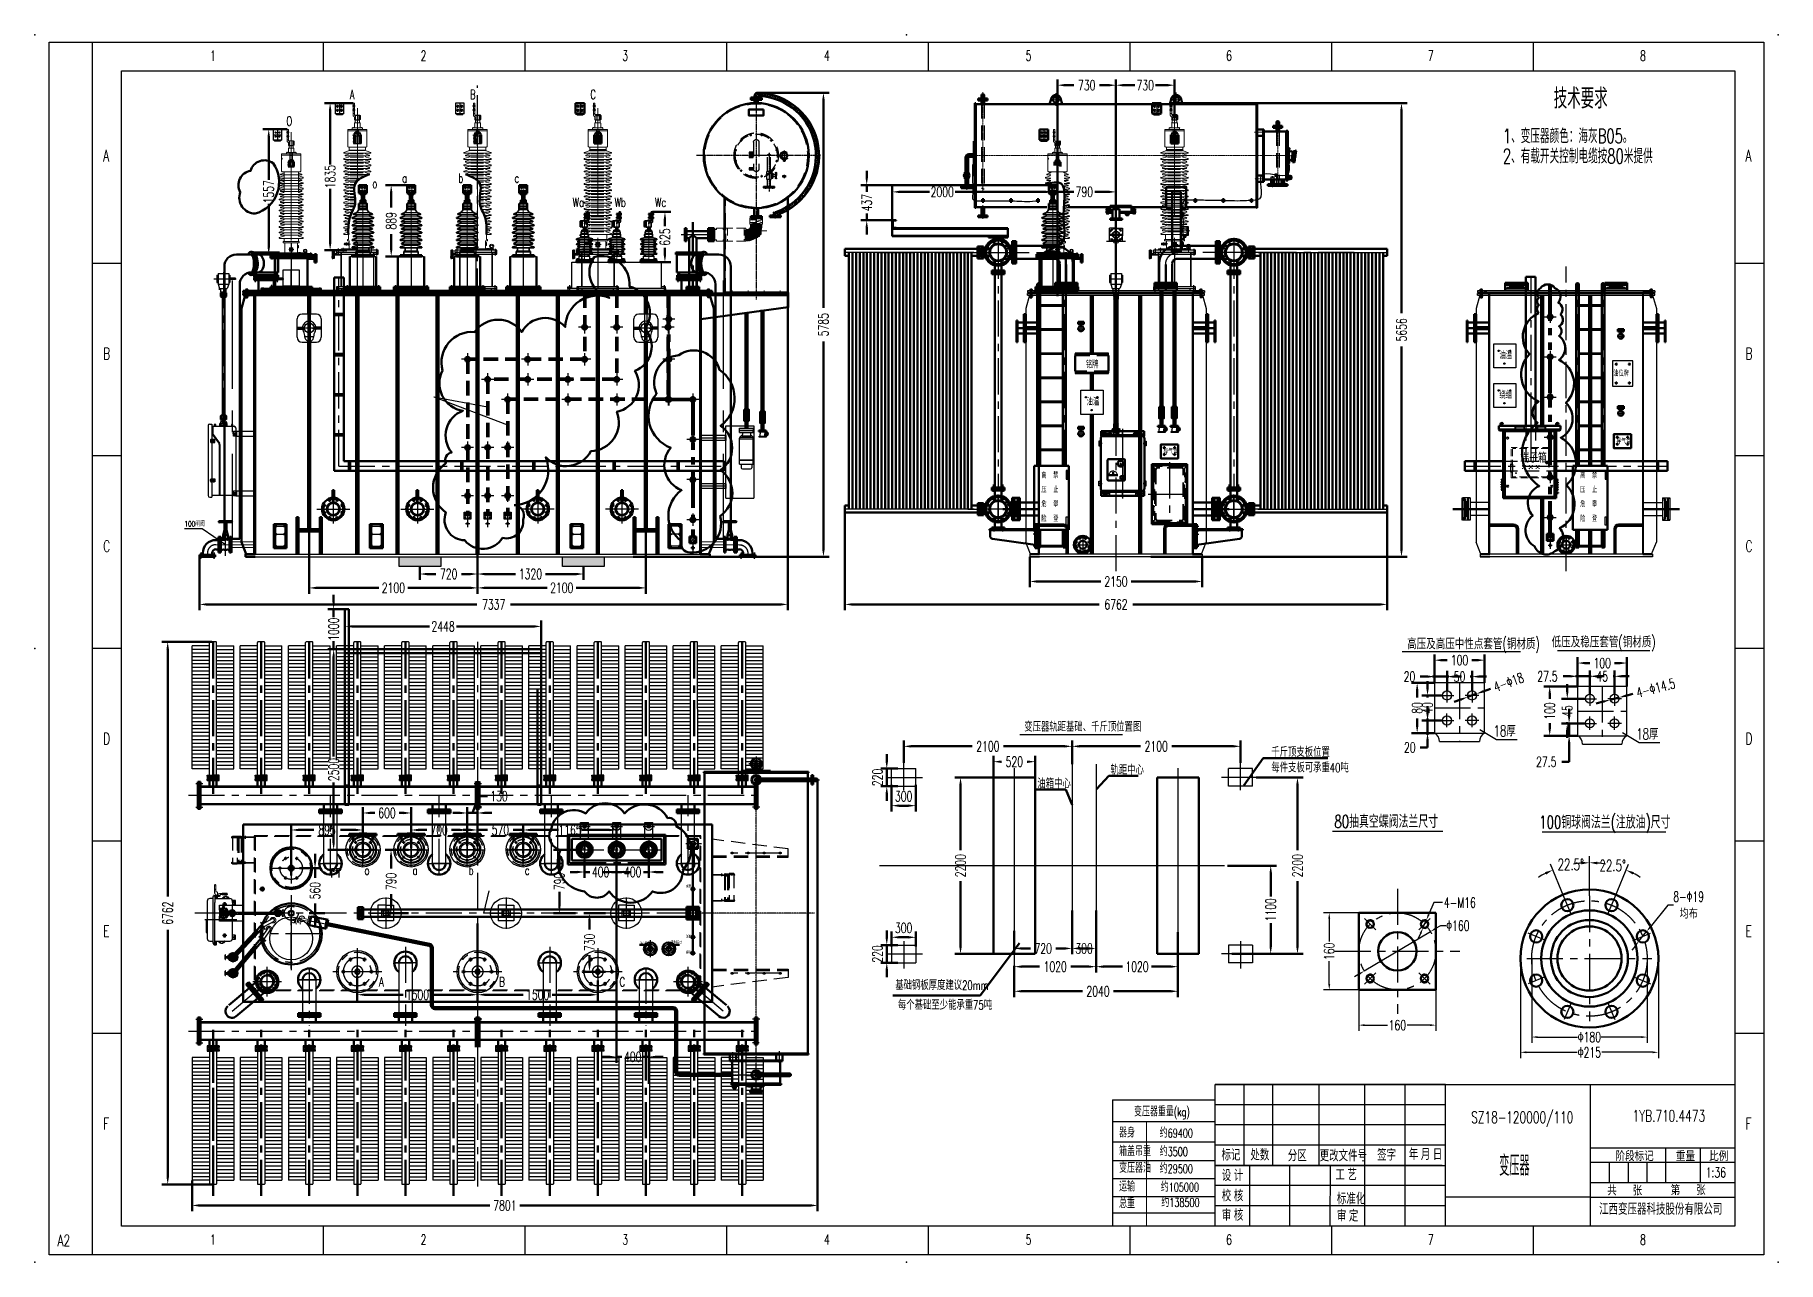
# Model space of a CAD drawing. Header units: millimetres. Extents: x 71406 to 93150, y 2492 to 17792.
import ezdxf
from ezdxf.enums import TextEntityAlignment as Align
from ezdxf.lldxf.tags import DXFTag

# ---------------------------------------------------------------- set-up
doc = ezdxf.new("R2010")
doc.units = ezdxf.units.MM
doc.header["$LTSCALE"] = 360
for name, pattern in [('ACAD_ISO02W100', [15, 12, -3]), ('ACAD_ISO04W100', [30, 24, -3, 0, -3]), ('ACISOTGB', [9, 4, -1, 1, -1, 1, -1]), ('CENTER', [2, 1.25, -0.25, 0.25, -0.25]), ('CENTER2', [28.575, 19.05, -3.175, 3.175, -3.175]), ('DASHED', [0.75, 0.5, -0.25]), ('DASHED2', [0.375, 0.25, -0.125]), ('DIVIDE', [1.25, 0.5, -0.25, 0, -0.25, 0, -0.25]), ('EB_DASHDOT', [39, 30, -3, 3, -3]), ('PHANTOM', [2.5, 1.25, -0.25, 0.25, -0.25, 0.25, -0.25]), ('PHANTOM2', [1.25, 0.625, -0.125, 0.125, -0.125, 0.125, -0.125]), ('虚线', [2, 1, -1])]:
    doc.linetypes.add(name, pattern=pattern)
for name, color, linetype, lineweight in [('0粗实线层', 7, 'Continuous', 50), ('1.粗实线', 1, 'Continuous', 50), ('1虚线层', 5, 'DASHED', 25), ('2.点划线', 2, 'CENTER', 18), ('2中心线层', 1, 'CENTER', 25), ('3双点划线层', 4, 'PHANTOM', 25), ('4细实线层', 2, 'Continuous', 25), ('5文字层', 6, 'Continuous', 25), ('6标注层', 3, 'Continuous', 25), ('CAXA0', 7, 'Continuous', 70), ('CAXA1', 1, 'EB_DASHDOT', 25), ('CAXA5', 4, 'Continuous', 25), ('CU', 5, 'Continuous', 30), ('tablist', 3, 'Continuous', 25), ('XU', 1, 'DASHED2', 9), ('粗实线层', 7, 'Continuous', 35), ('细实线', 3, 'Continuous', 20), ('细实线层', 7, 'Continuous', 18)]:
    doc.layers.add(name, color=color, linetype=linetype, lineweight=lineweight)
for name, color, linetype in [('1', 7, 'Continuous'), ('1轮廓实线层', 7, 'Continuous'), ('2', 2, 'CENTER'), ('2细线层', 4, 'Continuous'), ('3', 1, 'PHANTOM2'), ('3中心线层', 1, 'ACAD_ISO04W100'), ('4', 2, 'Continuous'), ('4虚线层', 6, 'DASHED'), ('5', 3, 'Continuous'), ('5剖面线层', 2, 'Continuous'), ('6', 4, 'DIVIDE'), ('7标注层', 4, 'Continuous'), ('9双点划线层', 6, 'PHANTOM'), ('EbLayer1', 7, 'Continuous'), ('EbLayer2', 1, 'EB_DASHDOT'), ('EbLayer4', 7, 'Continuous'), ('MAIN', 3, 'Continuous'), ('中心线', 1, 'CENTER2')]:
    doc.layers.add(name, color=color, linetype=linetype)
doc.layers.add('中心线层', color=1, linetype='点画线', lineweight=18, true_color=0xff0000)
doc.layers.add('虚线层', color=6, linetype='虚线', lineweight=18, true_color=0xff00ff)
doc.styles.add('CFST', font='romans.shx', dxfattribs={"width": 0.67, "height": 3.5, "bigfont": 'Intecad.shx'})
doc.styles.add('DFT', font='txt.shx', dxfattribs={"width": 0.67, "height": 5, "bigfont": 'dft.shx'})
doc.styles.add('DIM', font='txt.shx', dxfattribs={"width": 0.67, "bigfont": 'dft.shx'})
doc.styles.add('HZ', font='Romans.shx', dxfattribs={"width": 0.67, "bigfont": 'gbcbig.shx'})
doc.styles.add('PC_TEXTSTYLE', font='txt.shx', dxfattribs={"width": 0.67, "bigfont": 'hztxt.shx'})
doc.styles.add('PC_TEXTSTYLE1', font='txt.shx', dxfattribs={"width": 0.67, "bigfont": 'hztxt.shx'})
doc.styles.add('ROMANS', font='romans.shx', dxfattribs={"width": 0.67, "bigfont": 'bigfont.shx'})
doc.styles.get("Standard").update_dxf_attribs({"font": 'txt.shx', "width": 0.67, "bigfont": 'hztxt.shx'})
doc.styles.add('TH_GBDIM', font='txt.shx', dxfattribs={"width": 0.67, "bigfont": 'hztxt.shx'})
doc.styles.add('汉字', font='FSGB2312.ttf', dxfattribs={"width": 0.67})
tags = doc.linetypes.add('点画线', pattern=[18, 12, -2, 2, -2]).pattern_tags.tags
tags[10:11] = [DXFTag(74, 4), DXFTag(75, 0), DXFTag(340, '0'), DXFTag(46, 1.0), DXFTag(50, 0.0), DXFTag(44, 0.0), DXFTag(45, 0.0)]
tags[8:9] = [DXFTag(74, 4), DXFTag(75, 0), DXFTag(340, '0'), DXFTag(46, 1.0), DXFTag(50, 0.0), DXFTag(44, 0.0), DXFTag(45, 0.0)]
tags[6:7] = [DXFTag(74, 4), DXFTag(75, 0), DXFTag(340, '0'), DXFTag(46, 1.0), DXFTag(50, 0.0), DXFTag(44, 0.0), DXFTag(45, 0.0)]
tags[4:5] = [DXFTag(74, 4), DXFTag(75, 0), DXFTag(340, '0'), DXFTag(46, 1.0), DXFTag(50, 0.0), DXFTag(44, 0.0), DXFTag(45, 0.0)]
doc.dimstyles.new('TH_GBDIM', dxfattribs={"dimscale": 36, "dimtxt": 3.5, "dimasz": 2.5, "dimexe": 2, "dimexo": 0, "dimgap": 1.5, "dimtad": 0, "dimtoh": 1, "dimdec": 1, "dimdsep": 46, "dimtxsty": 'TH_GBDIM', "dimcen": 2.5, "dimclrd": 3, "dimclre": 3, "dimclrt": 6, "dimadec": 0, "dimazin": 2, "dimtfac": 0.714286, "dimtdec": 1, "dimtmove": 0, "dimatfit": 3, "dimfxl": 2, "dimtzin": 0, "dimlwd": -1, "dimlwe": -1, "dimarcsym": 0})
pattern_1 = [(225, (86301.5217, 14535.647), (2.245064, -2.245064), [])]
pattern_2 = [(135, (86301.5217, 14613.563), (2.245064, 2.245064), [])]
pattern_3 = [(315, (83481.173, 14535.647), (-2.245064, -2.245064), [])]
pattern_4 = [(45, (83481.173, 14613.563), (-2.245064, 2.245064), [])]
pattern_5 = [(315, (232.9175, 585.1557), (-2.245064, -2.245064), [])]
pattern_6 = [(45, (232.9175, 663.072), (-2.245064, 2.245064), [])]
pattern_7 = [(225, (91917.2744, 14535.647), (2.245064, -2.245064), [])]
pattern_8 = [(135, (91917.2744, 14613.563), (2.245064, 2.245064), [])]
pattern_9 = [(315, (89096.9255, 14535.647), (-2.245064, -2.245064), [])]
pattern_10 = [(45, (89096.9255, 14613.563), (-2.245064, 2.245064), [])]

msp = doc.modelspace()

# ---------------------------------------------------------------- texts
at = {"color": 3, "lineweight": 0, "style": 'PC_TEXTSTYLE1', "width": 0.67}
for s, p in [('变压器重量(kg)', (85116.038, 4310.943)), ('器身', (84930.378, 4048.3)), ('约69400', (85436.796, 4046.013)), ('箱盖吊重', (84930.378, 3816.648)), ('约3500', (85436.796, 3814.438)), ('变压器油', (84930.378, 3608.408)), ('约29500', (85436.796, 3601.653)), ('运输', (84930.378, 3376.863)), ('约105000', (85450.318, 3371.683)), ('总重       ', (84929.054, 3165.609)), ('约138500', (85457.079, 3180.649))]:
    msp.add_text(s, height=109.5494, dxfattribs=at).set_placement(p)
at = {"char_height": 87, "width": 5.68e-14, "attachment_point": 1, "rotation": 0, "style": 'PC_TEXTSTYLE'}
for s, insert in [('{\\C6;油温}', (89673.987, 13839.953)), ('{\\C6;油温}', (84524.923, 13260.727)), ('{\\C6;绕组}', (89673.987, 13345.72))]:
    msp.add_mtext(s, dxfattribs=dict(at, insert=insert))
at = {"layer": '4', "color": 6, "width": 0.67}
msp.add_text('100闸阀', height=65, dxfattribs=at).set_placement((73270.463, 11664.797))
at = {"layer": '5文字层', "width": 0.67}
for s, height, p in [('A', 115.2, (75334.582, 16991.973)), ('B', 115.2, (76834.582, 16991.973)), ('C', 115.2, (78334.582, 16991.973)), ('O', 115.2, (74542.47, 16659.9)), ('o', 115.2, (75615.511, 15882.027)), ('a', 115.2, (75987.63, 15948.906)), ('b', 115.2, (76687.63, 15948.906)), ('c', 115.2, (77387.63, 15948.906)), ('Wa', 115.2001, (78114.783, 15647.031)), ('Wb', 115.2001, (78636.871, 15647.031)), ('Wc', 115.2001, (79141.242, 15647.031)), ('变压器轨距基础、千斤顶位置图', 115.20012, (83747.111, 9107.614)), ('千斤顶支板位置', 115.2001, (86828.874, 8792.308)), ('每件支板可承重40吨', 115.2001, (86828.874, 8599.256)), ('油箱中心', 115.2, (83910.116, 8400.683)), ('轨距中心', 115.2, (84822.275, 8569.874)), ('o', 115.2, (75517.124, 7319.084)), ('a', 115.2, (76117.124, 7319.084)), ('b', 115.2, (76817.124, 7319.084)), ('c', 115.2, (77517.124, 7319.084)), ('A', 115.2, (75698.612, 5928.961)), ('B', 115.2, (77198.612, 5928.961)), ('C', 115.2, (78698.612, 5928.961)), ('基础钢板厚度建议20mm', 115.20012, (82138.016, 5887.038)), ('每个基础至少能承重75吨', 115.20012, (82171.52, 5640.175))]:
    msp.add_text(s, height=height, dxfattribs=at).set_placement(p)
at = {"layer": '5文字层', "style": 'PC_TEXTSTYLE', "width": 0.667}
msp.add_text('技术要求', height=252, dxfattribs=at).set_placement((90687.614, 17126.212), align=Align.TOP_CENTER)
for s, p in [('1、变压器颜色：海灰B05。', (89716.301, 16622.212)), ('2、有载开关控制电缆按80米提供 ', (89716.301, 16370.212))]:
    msp.add_text(s, height=180, dxfattribs=at).set_placement(p, align=Align.TOP_LEFT)
at = {"layer": '5文字层', "style": 'PC_TEXTSTYLE', "width": 0.67}
for s, height, p in [('端子箱', 122.5, (89933.023, 12457.765)), ('高压及高压中性点套管(铜材质)', 136.5, (88522.399, 10132.704))]:
    msp.add_text(s, height=height, dxfattribs=at).set_placement(p)
at = {"layer": '5文字层'}
for s, insert, char_height, width, attachment_point, style in [('低压及稳压套管(铜材质)', (90974.569, 10292.074), 136.5, 1353.61496, 2, 'PC_TEXTSTYLE'), ('18厚', (89740.097, 9183.637), 136.5, 1353.61496, 2, 'PC_TEXTSTYLE'), ('18厚', (91520.009, 9145.694), 136.5, 1353.61496, 2, 'PC_TEXTSTYLE'), ('5(K)', (74616.637, 6768.636), 46.9, 26.9028, 1, 'DIM')]:
    msp.add_mtext(s, dxfattribs=dict(at, insert=insert, char_height=char_height, width=width, attachment_point=attachment_point, style=style))
at = {"layer": '5文字层', "char_height": 160, "width": 2000, "attachment_point": 2}
for s, insert in [('80抽真空蝶阀法兰尺寸', (88262.155, 8065.559)), ('100铜球阀法兰(注放油)尺寸', (90988.575, 8057.661))]:
    msp.add_mtext(s, dxfattribs=dict(at, insert=insert))
at = {"layer": '6标注层', "linetype": 'ByBlock'}
for s, height, style, width, p in [('1', 126, 'ROMANS', 0.67, (73591.182, 17470.801)), ('2', 126, 'ROMANS', 0.67, (76217.498, 17470.801)), ('3', 126, 'ROMANS', 0.67, (78732.998, 17470.801)), ('4', 126, 'ROMANS', 0.67, (81248.498, 17470.801)), ('5', 126, 'ROMANS', 0.67, (83763.998, 17470.801)), ('6', 126, 'ROMANS', 0.67, (86264.993, 17469.765)), ('7', 126, 'ROMANS', 0.67, (88780.493, 17469.765)), ('8', 126, 'ROMANS', 0.67, (91427.577, 17469.765)), ('A', 144, 'ROMANS', 0.67, (72257.823, 16215.756)), ('A', 144, 'ROMANS', 0.67, (92741.823, 16215.756)), ('B', 144, 'ROMANS', 0.67, (72257.823, 13746.43)), ('B', 144, 'ROMANS', 0.67, (92741.823, 13746.43)), ('C', 144, 'ROMANS', 0.67, (72257.823, 11346.43)), ('C', 144, 'ROMANS', 0.67, (92741.823, 11346.43)), ('D', 144, 'ROMANS', 0.67, (72257.823, 8946.43)), ('D', 144, 'ROMANS', 0.67, (92741.823, 8946.43)), ('E', 144, 'ROMANS', 0.67, (72257.823, 6546.43)), ('E', 144, 'ROMANS', 0.67, (92741.823, 6546.43)), ('F', 144, 'ROMANS', 0.67, (72257.823, 4146.43)), ('F', 144, 'ROMANS', 0.67, (92741.823, 4146.43)), ('阶段标记', 126, 'CFST', 0.7, (91121.794, 3752.117)), ('重量', 126, 'CFST', 0.7, (91875.016, 3751.375)), ('比例', 126, 'CFST', 0.7, (92290.018, 3751.375)), ('共   张', 126, 'CFST', 0.7, (91018.983, 3323.433)), ('第   张', 126, 'CFST', 0.7, (91810.529, 3328.291)), ('A2', 144, 'HZ', 0.67, (71688.476, 2690.618)), ('1', 126, 'ROMANS', 0.67, (73591.182, 2710.801)), ('2', 126, 'ROMANS', 0.67, (76217.498, 2710.801)), ('3', 126, 'ROMANS', 0.67, (78732.998, 2710.801)), ('4', 126, 'ROMANS', 0.67, (81248.498, 2710.801)), ('5', 126, 'ROMANS', 0.67, (83763.998, 2710.801)), ('6', 126, 'ROMANS', 0.67, (86264.993, 2709.765)), ('7', 126, 'ROMANS', 0.67, (88780.493, 2709.765)), ('8', 126, 'ROMANS', 0.67, (91427.577, 2709.765))]:
    msp.add_text(s, height=height, dxfattribs=dict(at, style=style, width=width)).set_placement(p)
at = {"layer": '6标注层', "style": 'HZ', "width": 0.67}
for s, p in [('SZ18-120000/110', (89958.576, 4287.411)), ('1YB.710.4473', (91786.911, 4315.64))]:
    msp.add_text(s, height=144, dxfattribs=at).set_placement(p, align=Align.MIDDLE)
for s, height, p in [('变压器', 252, (89670.732, 3569.445)), ('1:36', 126, (92246.712, 3547.779))]:
    msp.add_text(s, height=height, dxfattribs=at).set_placement(p)
at = {"layer": '6标注层', "color": 6, "char_height": 140, "attachment_point": 5}
for insert in [(90563.44, 7449.074), (91086.123, 7436.362)]:
    msp.add_mtext('22.5°', dxfattribs=dict(at, insert=insert))
at = {"layer": '6标注层', "linetype": 'ByBlock', "char_height": 126, "attachment_point": 1, "style": '汉字'}
for s, insert, width in [('标记', (86207.154, 3898.153), 747.6084), ('处数', (86567.154, 3898.153), 747.6084), ('签字', (88148.389, 3898.153), 747.6084), ('年 月 日', (88543.566, 3905.056), 747.6084), ('分区', (87034.685, 3889.083), 747.6084), ('更改文件号', (87431.714, 3889.083), 747.6084), ('设 计', (86210.966, 3642.256), 747.6084), ('工 艺', (87627.807, 3651.668), 747.6084), ('校 核', (86210.966, 3388.862), 747.6084), ('标准化', (87645.916, 3352.801), 747.6084), ('审 核', (86210.966, 3146.843), 747.6084), ('审 定', (87645.916, 3138.668), 747.6084), ('江西变压器科技股份有限公司', (90917.222, 3222.741), 1584.80678)]:
    msp.add_mtext(s, dxfattribs=dict(at, insert=insert, width=width))

# ---------------------------------------------------------------- blocks, each defined once
blk = doc.blocks.new('A$C081C12F3')
for p, q in [((2751, 2404), (-3099, 2404)), ((-3099, 2404), (-3099, 194)), ((2751, 194), (2751, 2404)), ((-3099, 194), (2751, 194))]:
    blk.add_line(p, q)
at = {"layer": '1虚线层'}
for p, q in [((2611, 2264), (-2959, 2264)), ((-2959, 2264), (-2959, 334)), ((2601, 2254), (-2949, 2254)), ((-2949, 2254), (-2949, 344)), ((2601, 344), (2601, 2254)), ((2611, 334), (2611, 2264)), ((-2959, 334), (2611, 334)), ((-2949, 344), (2601, 344))]:
    blk.add_line(p, q, dxfattribs=at)
blk = doc.blocks.new('A$C549328E6')
at = {"layer": '2中心线层', "color": 1}
for p, q in [((195, 498), (195, 107)), ((0, 302), (391, 302))]:
    blk.add_line(p, q, dxfattribs=at)
at = {"layer": '4'}
for p, q in [((97, 400), (97, 204)), ((195, 400), (97, 400)), ((145, 352), (245, 352)), ((145, 252), (145, 352)), ((145, 332), (225, 332)), ((245, 252), (145, 252)), ((165, 252), (165, 332)), ((245, 272), (165, 272)), ((195, 400), (293, 400)), ((225, 352), (225, 272)), ((245, 352), (245, 252)), ((293, 400), (293, 204)), ((293, 204), (97, 204))]:
    blk.add_line(p, q, dxfattribs=at)
blk.add_circle((195, 302), 192, dxfattribs=at)
blk = doc.blocks.new('A$C35AB0E79')
at = {"layer": '1', "color": 252, "linetype": 'Continuous', "lineweight": 18}
for p, q in [((107, 218), (107, 273)), ((127, 218), (107, 218)), ((111, 268), (124, 268)), ((111, 228), (111, 268)), ((111, 228), (124, 228)), ((111, 183), (111, 218)), ((124, 268), (124, 228)), ((124, 198), (124, 218)), ((127, 273), (127, 218)), ((123, 193), (121, 193)), ((124, 193), (123, 193)), ((126, 193), (124, 193)), ((126, 194), (126, 193)), ((138, 193), (126, 193)), ((133, 156), (133, 143)), ((134, 157), (134, 145)), ((134, 140), (137, 139)), ((136, 165), (143, 165)), ((137, 176), (137, 186)), ((137, 186), (140, 186)), ((137, 172), (137, 173)), ((137, 118), (137, 162)), ((137, 156), (142, 156)), ((137, 116), (137, 118)), ((137, 116), (137, 116)), ((140, 186), (142, 186)), ((140, 113), (140, 113)), ((142, 186), (142, 176)), ((142, 173), (142, 172)), ((142, 162), (142, 118)), ((142, 140), (161, 140)), ((142, 136), (169, 125)), ((142, 118), (142, 116)), ((142, 116), (142, 116)), ((142, 115), (142, 116)), ((148, 160), (148, 183)), ((169, 158), (150, 158)), ((169, 125), (170, 124)), ((170, 158), (170, 158)), ((171, 158), (170, 158)), ((170, 127), (171, 135)), ((170, 127), (170, 124)), ((170, 124), (170, 124)), ((170, 124), (173, 124)), ((171, 158), (171, 158)), ((173, 158), (171, 158)), ((171, 137), (171, 157)), ((171, 152), (171, 156)), ((171, 137), (171, 135)), ((173, 125), (173, 157)), ((173, 124), (173, 127))]:
    blk.add_line(p, q, dxfattribs=at)
at = {"layer": '1'}
for p, q in [((149, 276), (149, 265)), ((149, 265), (149, 257)), ((149, 257), (149, 246)), ((160, 279), (152, 279)), ((152, 243), (160, 243)), ((157, 293), (158, 294)), ((157, 293), (157, 283)), ((158, 282), (157, 283)), ((157, 239), (158, 240)), ((157, 239), (157, 229)), ((158, 228), (157, 229)), ((161, 294), (158, 294)), ((161, 291), (158, 291)), ((161, 285), (158, 285)), ((161, 282), (158, 282)), ((161, 240), (158, 240)), ((161, 237), (158, 237)), ((161, 231), (158, 231)), ((161, 228), (158, 228)), ((161, 294), (163, 294)), ((161, 282), (161, 294)), ((163, 282), (161, 282)), ((161, 240), (163, 240)), ((161, 228), (161, 240)), ((163, 228), (161, 228)), ((163, 288), (163, 294)), ((163, 291), (163, 282)), ((163, 240), (163, 231)), ((163, 228), (163, 234)), ((166, 296), (171, 296)), ((171, 226), (166, 226)), ((171, 296), (173, 296)), ((171, 296), (171, 292)), ((171, 296), (171, 292)), ((171, 292), (171, 267)), ((171, 292), (171, 267)), ((171, 267), (171, 255)), ((171, 267), (171, 255)), ((171, 255), (171, 229)), ((171, 255), (171, 229)), ((171, 226), (171, 229)), ((171, 229), (171, 226)), ((173, 226), (171, 226)), ((173, 125), (173, 313)), ((196, 381), (196, 346)), ((236, 381), (196, 381)), ((196, 371), (236, 371)), ((197, 345), (225, 345)), ((201, 345), (241, 345)), ((225, 345), (205, 345)), ((221, 247), (221, 247)), ((245, 381), (236, 381)), ((236, 371), (245, 371)), ((241, 345), (246, 345)), ((246, 376), (246, 380)), ((246, 372), (246, 380)), ((246, 356), (246, 376)), ((246, 356), (246, 376)), ((246, 370), (246, 372)), ((246, 349), (246, 370)), ((246, 345), (246, 355)), ((246, 346), (246, 349)), ((631, 345), (246, 345)), ((259, 252), (259, 252)), ((259, 241), (259, 241)), ((265, 247), (265, 247)), ((296, 197), (296, 267)), ((297, 267), (297, 197)), ((306, 277), (406, 277)), ((406, 276), (306, 276)), ((346, 238), (346, 225)), ((367, 225), (367, 238)), ((415, 197), (415, 267)), ((416, 267), (416, 197)), ((611, 247), (611, 247)), ((631, 380), (631, 376)), ((631, 380), (631, 372)), ((631, 376), (631, 356)), ((631, 372), (631, 370)), ((631, 370), (631, 349)), ((631, 356), (631, 354)), ((631, 349), (631, 346)), ((671, 345), (631, 345)), ((641, 381), (632, 381)), ((632, 371), (641, 371)), ((671, 381), (641, 381)), ((641, 371), (671, 371)), ((649, 252), (649, 252)), ((649, 241), (649, 241)), ((651, 345), (680, 345)), ((655, 247), (655, 247)), ((680, 381), (671, 381)), ((671, 371), (680, 371)), ((681, 376), (681, 380)), ((681, 372), (681, 380)), ((681, 356), (681, 376)), ((681, 370), (681, 372)), ((681, 349), (681, 370)), ((681, 354), (681, 356)), ((681, 346), (681, 349)), ((703, 125), (703, 313)), ((703, 246), (705, 246)), ((705, 246), (711, 246)), ((705, 246), (705, 242)), ((705, 242), (705, 246)), ((705, 217), (705, 242)), ((705, 217), (705, 242)), ((714, 244), (716, 244)), ((714, 244), (714, 238)), ((714, 232), (714, 241)), ((716, 232), (714, 232)), ((716, 244), (719, 244)), ((716, 244), (716, 232)), ((716, 241), (719, 241)), ((716, 235), (719, 235)), ((716, 232), (719, 232)), ((725, 229), (717, 229)), ((719, 244), (720, 243)), ((720, 233), (719, 232)), ((720, 233), (720, 243)), ((728, 215), (728, 226)), ((145, 125), (145, 106)), ((145, 125), (225, 125)), ((152, 99), (225, 99)), ((173, 96), (173, 61)), ((205, 29), (225, 29)), ((651, 125), (225, 125)), ((225, 99), (651, 99)), ((225, 29), (651, 29)), ((306, 188), (406, 188)), ((406, 187), (306, 187)), ((460, 22), (443, 22)), ((580, 22), (460, 22)), ((598, 22), (580, 22)), ((731, 125), (651, 125)), ((651, 99), (724, 99)), ((651, 29), (671, 29)), ((705, 176), (703, 176)), ((743, 146), (703, 146)), ((703, 128), (735, 128)), ((703, 61), (703, 96)), ((705, 205), (705, 217)), ((705, 205), (705, 217)), ((705, 179), (705, 205)), ((705, 179), (705, 205)), ((705, 176), (705, 179)), ((705, 176), (705, 179)), ((711, 176), (705, 176)), ((714, 190), (716, 190)), ((714, 181), (714, 190)), ((714, 184), (714, 178)), ((716, 178), (714, 178)), ((716, 190), (719, 190)), ((716, 190), (716, 178)), ((716, 187), (719, 187)), ((716, 181), (719, 181)), ((716, 178), (719, 178)), ((717, 193), (725, 193)), ((719, 190), (720, 189)), ((720, 179), (719, 178)), ((720, 179), (720, 189)), ((728, 207), (728, 215)), ((728, 196), (728, 207)), ((742, 125), (731, 125)), ((731, 125), (731, 106)), ((731, 111), (742, 111)), ((735, 128), (735, 126)), ((735, 126), (735, 125)), ((735, 126), (749, 126)), ((749, 126), (749, 140)), ((749, 118), (749, 126))]:
    blk.add_line(p, q, dxfattribs=at)
at = {"layer": '1', "color": 252, "linetype": 'DIVIDE', "lineweight": 18}
for p, q in [((10, 139), (65, 139)), ((65, 119), (10, 119)), ((15, 122), (15, 136)), ((15, 136), (55, 136)), ((55, 122), (15, 122)), ((55, 122), (55, 136)), ((65, 139), (65, 119)), ((85, 135), (65, 135)), ((100, 122), (65, 122)), ((89, 137), (90, 137)), ((90, 149), (90, 138)), ((90, 138), (90, 136)), ((90, 136), (90, 135)), ((90, 135), (90, 133)), ((123, 159), (100, 159)), ((123, 138), (128, 138))]:
    blk.add_line(p, q, dxfattribs=at)
at = {"layer": '1', "color": 43, "linetype": 'Continuous', "lineweight": 18}
for p, q in [((136, 176), (136, 176)), ((143, 176), (136, 176)), ((136, 175), (136, 173)), ((136, 173), (136, 173)), ((136, 173), (138, 173)), ((136, 165), (136, 165)), ((136, 165), (136, 165)), ((136, 165), (136, 163)), ((136, 162), (136, 162)), ((136, 162), (143, 162)), ((140, 175), (140, 173)), ((140, 165), (140, 163)), ((141, 173), (143, 173)), ((143, 176), (144, 176)), ((144, 173), (143, 173)), ((143, 165), (144, 165)), ((143, 165), (143, 165)), ((144, 162), (143, 162)), ((144, 175), (144, 173)), ((144, 165), (144, 163))]:
    blk.add_line(p, q, dxfattribs=at)
at = {"layer": '1', "color": 252, "linetype": 'Continuous', "lineweight": 13}
for p, q in [((138, 156), (137, 155)), ((138, 186), (138, 176)), ((138, 173), (138, 172)), ((138, 162), (138, 156)), ((142, 186), (142, 176)), ((142, 173), (142, 172)), ((142, 162), (142, 156)), ((142, 156), (142, 155))]:
    blk.add_line(p, q, dxfattribs=at)
at = {"layer": '1', "extrusion": (0, 0, -1)}
for centre in [(-310, 265), (-402, 265), (-310, 199), (-402, 199)]:
    blk.add_circle(centre, 10, dxfattribs=at)
at = {"layer": '1'}
for centre, radius in [((310, 265), 7.92), ((402, 265), 7.92), ((310, 199), 7.92), ((402, 199), 7.92), ((742, 118), 4)]:
    blk.add_circle(centre, radius, dxfattribs=at)
at = {"layer": '1', "extrusion": (3.6449e-18, -6.12303e-17, -1)}
for radius in [38, 14]:
    blk.add_circle((-356, 232), radius, dxfattribs=at)
at = {"layer": '1', "color": 252, "linetype": 'Continuous', "lineweight": 18}
for centre, radius in [((159, 149), 5.5), ((159, 150), 5), ((162, 134), 2.75), ((162, 134), 2.75)]:
    blk.add_circle(centre, radius, dxfattribs=at)
for centre, radius, start, end in [((117, 273), 10, 0, 180), ((136, 183), 25, 180, 234.5702), ((129, 198), 5, 180, 233.1301), ((136, 183), 25, 247.6481, 261.4804), ((132, 157), 2, 0, 81.4804), ((136, 155), 3, 137.6897, 179.4483), ((136, 142), 3, 179.4483, 246.6146), ((140, 168), 5.25, 125.8706, 219.1444), ((139, 145), 5, 180, 252.5414), ((136, 142), 3, 230.374, 246.6146), ((140, 168), 4.5, 318.1897, 221.8103), ((138, 183), 10, 0, 90), ((140, 115), 2, 256.5106, 270), ((140, 115), 2, 270, 283.4894), ((141, 152), 2.5, 22.4483, 53.1327), ((141, 152), 2.5, 306.8652, 22.4483), ((140, 115), 2.5, 327.5576, 0), ((140, 168), 5.25, 320.8387, 54.1294), ((150, 160), 2, 180, 270), ((161, 150), 10, 270, 355.9781), ((169, 156), 2, 0, 90)]:
    blk.add_arc(centre, radius, start, end, dxfattribs=at)
at = {"layer": '1', "extrusion": (0, 0, -1)}
for centre, radius, start, end in [((-152, 276), 3, 0, 90), ((-152, 246), 3, 270, 0), ((-160, 282), 3, 180, 270), ((-160, 240), 3, 90, 180), ((-243, 247), 15, 21.0263, 90), ((-243, 247), 15, 203.3044, 338.9231), ((-243, 247), 15, 90, 156.8419), ((-306, 267), 10, 0, 90), ((-406, 267), 10, 90, 180), ((-633, 247), 15, 21.1838, 90), ((-633, 247), 15, 270, 339.6094), ((-632, 380), 1, 0, 90), ((-632, 372), 1, 270, 0), ((-633, 247), 15, 90, 157.05), ((-633, 247), 15, 203.04, 270), ((-717, 232), 3, 270, 0), ((-725, 226), 3, 90, 180), ((-306, 197), 10, 270, 0), ((-406, 197), 10, 180, 270), ((-717, 190), 3, 0, 90), ((-725, 196), 3, 180, 270), ((-742, 118), 7, 90, 270)]:
    blk.add_arc(centre, radius, start, end, dxfattribs=at)
at = {"layer": '1'}
for centre, radius, start, end in [((166, 293), 3, 90, 180), ((166, 229), 3, 180, 270), ((205, 313), 32, 90, 180), ((197, 346), 1, 180, 270), ((243, 247), 12.2, 29.7169, 150.3619), ((243, 247), 12.2, 209.6213, 270), ((243, 247), 12.2, 270, 330.6487), ((245, 380), 1, 0, 90), ((245, 372), 1, 270, 0), ((245, 346), 1, 270, 0), ((306, 267), 9, 90, 180), ((356, 232), 12.4, 31.3335, 148.6665), ((356, 232), 12.4, 211.3335, 328.6665), ((406, 267), 9, 0, 90), ((633, 247), 13.2, 207.0506, 270), ((633, 247), 12.2, 29.7169, 150.3619), ((633, 247), 12.2, 209.6213, 270), ((632, 346), 1, 180, 270), ((633, 247), 12.2, 270, 330.6487), ((671, 313), 32, 0, 90), ((680, 380), 1, 0, 90), ((680, 372), 1, 270, 0), ((680, 346), 1, 270, 0), ((711, 243), 3, 0, 90), ((152, 106), 7, 180, 270), ((170, 96), 3, 0, 90), ((205, 61), 32, 180, 270), ((306, 197), 9, 180, 270), ((406, 197), 9, 270, 0), ((598, 32), 10, 270, 342.5424), ((671, 61), 32, 270, 0), ((706, 96), 3, 90, 180), ((711, 179), 3, 270, 0), ((724, 106), 7, 270, 0), ((743, 140), 6, 0, 90)]:
    blk.add_arc(centre, radius, start, end, dxfattribs=at)
at = {"layer": '1', "color": 252, "linetype": 'DIVIDE', "lineweight": 18}
for centre, radius, start, end in [((10, 129), 10, 90, 270), ((85, 140), 5, 270, 323.1301), ((100, 149), 10, 90, 180), ((100, 147), 25, 270, 337.6481)]:
    blk.add_arc(centre, radius, start, end, dxfattribs=at)
at = {"layer": '1', "extrusion": (-3.6449e-18, -6.12303e-17, -1)}
blk.add_arc((-443, 32), 10, 270, 342.5424, dxfattribs=at)
at = {"layer": '1', "extrusion": (0, 0, -1)}
for centre in [(221, 361), (656, 361)]:
    blk.add_ellipse(centre, major_axis=(6.29, 0), ratio=0.576764, dxfattribs=at)
for centre, start_param, end_param in [((221, 362), 0, 0.693114), ((221, 362), 4.712389, 6.283185), ((221, 362), 2.448479, 4.712389), ((656, 362), 0, 0.693114), ((656, 362), 4.712389, 6.283185), ((656, 362), 2.448479, 4.712389)]:
    blk.add_ellipse(centre, major_axis=(-5.29, 0), ratio=0.576764, start_param=start_param, end_param=end_param, dxfattribs=at)
at = {"layer": '1', "color": 252, "linetype": 'Continuous', "lineweight": 18, "extrusion": (0, 0, -1)}
for centre, major_axis, ratio, start_param, end_param in [((136, 183), (-25, 0), 1, 5.19619, 5.230054), ((140, 115), (2.39, 0), 0.837931, 0.489415, 0.690891), ((170, 157), (1, -0.01), 0.745763, 4.712389, 6.079784), ((170, 157), (1, -0.01), 0.745763, 6.079784, 6.283185), ((170, 157), (3.5, -0.03), 0.745763, 6.225439, 6.283185)]:
    blk.add_ellipse(centre, major_axis=major_axis, ratio=ratio, start_param=start_param, end_param=end_param, dxfattribs=at)
at = {"layer": '1'}
for points, knots in [([(158, 291), (158, 291), (157, 292), (157, 293), (158, 293), (158, 294)], [0, 0, 0, 0, 0.5, 0.5, 1, 1, 1, 1]), ([(158, 285), (158, 286), (157, 287), (157, 289), (158, 290), (158, 291)], [0, 0, 0, 0, 0.5, 0.5, 1, 1, 1, 1]), ([(158, 282), (158, 283), (157, 283), (157, 284), (158, 285), (158, 285)], [0, 0, 0, 0, 0.5, 0.5, 1, 1, 1, 1]), ([(158, 237), (158, 237), (157, 238), (157, 239), (158, 239), (158, 240)], [0, 0, 0, 0, 0.5, 0.5, 1, 1, 1, 1]), ([(158, 231), (158, 232), (157, 233), (157, 235), (158, 236), (158, 237)], [0, 0, 0, 0, 0.5, 0.5, 1, 1, 1, 1]), ([(158, 228), (158, 229), (157, 229), (157, 230), (158, 231), (158, 231)], [0, 0, 0, 0, 0.5, 0.5, 1, 1, 1, 1]), ([(222, 247), (222, 248), (222, 249), (222, 250), (223, 251), (224, 252), (225, 252), (225, 252), (226, 253), (226, 253), (227, 253), (228, 253), (229, 253), (229, 253)], [0, 0, 0, 0, 0.063283, 0.174259, 0.264933, 0.342466, 0.407718, 0.459345, 0.506596, 0.573979, 0.701538, 0.935775, 1, 1, 1, 1]), ([(229, 241), (229, 241), (228, 241), (227, 241), (226, 241), (226, 241), (225, 242), (224, 242), (223, 243), (222, 244), (221, 245), (222, 246), (222, 247)], [0, 0, 0, 0, 0.028291, 0.260281, 0.422297, 0.522974, 0.57968, 0.650829, 0.739164, 0.838437, 0.952873, 1, 1, 1, 1]), ([(260, 252), (260, 252), (260, 252), (259, 252), (257, 252), (251, 252), (247, 252), (240, 252), (236, 252), (230, 252), (228, 252), (227, 252), (227, 252), (227, 252)], [0, 0, 0, 0, 0.017719, 0.017719, 0.254111, 0.254111, 0.490502, 0.490502, 0.726893, 0.726893, 0.963285, 0.963285, 1, 1, 1, 1]), ([(260, 241), (260, 241), (260, 241), (259, 242), (257, 242), (251, 242), (247, 242), (240, 242), (236, 242), (230, 242), (228, 242), (227, 241), (227, 241), (227, 241)], [0, 0, 0, 0, 0.019067, 0.019067, 0.255459, 0.255459, 0.491852, 0.491852, 0.728244, 0.728244, 0.964636, 0.964636, 1, 1, 1, 1]), ([(229, 253), (229, 253), (231, 253), (232, 253), (234, 253), (234, 253)], [0, 0, 0, 0, 0.291716, 0.766189, 1, 1, 1, 1]), ([(234, 241), (234, 241), (233, 241), (231, 241), (230, 241), (229, 241)], [0, 0, 0, 0, 0.032455, 0.522607, 1, 1, 1, 1]), ([(252, 253), (253, 253), (255, 253), (257, 253), (258, 253), (259, 253), (259, 253)], [0, 0, 0, 0, 0.19744, 0.57111, 0.955184, 1, 1, 1, 1]), ([(259, 241), (259, 241), (258, 241), (257, 241), (255, 241), (253, 241), (252, 241)], [0, 0, 0, 0, 0.061821, 0.431313, 0.820641, 1, 1, 1, 1]), ([(258, 253), (259, 253), (260, 253), (261, 253), (261, 253), (262, 252), (263, 252), (264, 251), (265, 250), (265, 248), (265, 248), (265, 247)], [0, 0, 0, 0, 0.220427, 0.391032, 0.497046, 0.556758, 0.631679, 0.724696, 0.829231, 0.949733, 1, 1, 1, 1]), ([(265, 247), (265, 246), (265, 245), (265, 244), (264, 243), (263, 242), (262, 242), (262, 241), (261, 241), (261, 241), (260, 241), (259, 241), (259, 241)], [0, 0, 0, 0, 0.07203, 0.198118, 0.301138, 0.389228, 0.463365, 0.522022, 0.575706, 0.652264, 0.797192, 1, 1, 1, 1]), ([(301, 265), (302, 266), (303, 268), (304, 270), (305, 272), (306, 273)], [0, 0, 0, 0, 0.5, 0.5, 1, 1, 1, 1]), ([(306, 257), (305, 258), (304, 260), (303, 262), (302, 264), (301, 265)], [0, 0, 0, 0, 0.5, 0.5, 1, 1, 1, 1]), ([(306, 273), (307, 273), (309, 273), (312, 273), (314, 273), (315, 273)], [0, 0, 0, 0, 0.5, 0.5, 1, 1, 1, 1]), ([(315, 257), (314, 257), (312, 257), (309, 257), (307, 257), (306, 257)], [0, 0, 0, 0, 0.5, 0.5, 1, 1, 1, 1]), ([(315, 273), (316, 272), (317, 270), (318, 268), (319, 266), (320, 265)], [0, 0, 0, 0, 0.5, 0.5, 1, 1, 1, 1]), ([(320, 265), (319, 264), (318, 262), (317, 260), (316, 258), (315, 257)], [0, 0, 0, 0, 0.5, 0.5, 1, 1, 1, 1]), ([(393, 265), (394, 266), (395, 268), (396, 270), (397, 272), (398, 273)], [0, 0, 0, 0, 0.5, 0.5, 1, 1, 1, 1]), ([(398, 257), (397, 258), (396, 260), (395, 262), (394, 264), (393, 265)], [0, 0, 0, 0, 0.5, 0.5, 1, 1, 1, 1]), ([(398, 273), (399, 273), (401, 273), (404, 273), (406, 273), (407, 273)], [0, 0, 0, 0, 0.5, 0.5, 1, 1, 1, 1]), ([(407, 257), (406, 257), (404, 257), (401, 257), (399, 257), (398, 257)], [0, 0, 0, 0, 0.5, 0.5, 1, 1, 1, 1]), ([(407, 273), (408, 272), (409, 270), (410, 268), (411, 266), (412, 265)], [0, 0, 0, 0, 0.5, 0.5, 1, 1, 1, 1]), ([(412, 265), (411, 264), (410, 262), (409, 260), (408, 258), (407, 257)], [0, 0, 0, 0, 0.5, 0.5, 1, 1, 1, 1]), ([(612, 247), (612, 248), (612, 249), (612, 250), (613, 251), (614, 252), (615, 252), (615, 252), (616, 253), (616, 253), (617, 253), (618, 253), (619, 253), (619, 253)], [0, 0, 0, 0, 0.063283, 0.174259, 0.264933, 0.342466, 0.407718, 0.459345, 0.506596, 0.573979, 0.701538, 0.935775, 1, 1, 1, 1]), ([(619, 241), (619, 241), (618, 241), (617, 241), (616, 241), (616, 241), (615, 242), (614, 242), (613, 243), (612, 244), (611, 245), (612, 246), (612, 247)], [0, 0, 0, 0, 0.028291, 0.260281, 0.422297, 0.522974, 0.57968, 0.650829, 0.739164, 0.838437, 0.952873, 1, 1, 1, 1]), ([(650, 252), (650, 252), (650, 252), (649, 252), (647, 252), (641, 252), (637, 252), (630, 252), (626, 252), (620, 252), (618, 252), (616, 253), (616, 253), (618, 253), (618, 253), (619, 253)], [0, 0, 0, 0, 0.014006, 0.014006, 0.200857, 0.200857, 0.387708, 0.387708, 0.574558, 0.574558, 0.761409, 0.761409, 0.94826, 0.94826, 1, 1, 1, 1]), ([(650, 241), (650, 241), (650, 241), (649, 242), (647, 242), (641, 242), (637, 242), (630, 242), (626, 242), (620, 242), (618, 242), (616, 241), (616, 241), (618, 241), (618, 241), (619, 241)], [0, 0, 0, 0, 0.015002, 0.015002, 0.200995, 0.200995, 0.386988, 0.386988, 0.572981, 0.572981, 0.758974, 0.758974, 0.944967, 0.944967, 1, 1, 1, 1]), ([(619, 253), (619, 253), (621, 253), (622, 253), (624, 253), (624, 253)], [0, 0, 0, 0, 0.291716, 0.766189, 1, 1, 1, 1]), ([(624, 241), (624, 241), (623, 241), (621, 241), (620, 241), (619, 241)], [0, 0, 0, 0, 0.032455, 0.522607, 1, 1, 1, 1]), ([(642, 253), (643, 253), (645, 253), (647, 253), (648, 253), (649, 253), (649, 253)], [0, 0, 0, 0, 0.19744, 0.57111, 0.955184, 1, 1, 1, 1]), ([(649, 241), (649, 241), (648, 241), (647, 241), (645, 241), (643, 241), (642, 241)], [0, 0, 0, 0, 0.061821, 0.431313, 0.820641, 1, 1, 1, 1]), ([(648, 253), (649, 253), (650, 253), (651, 253), (651, 253), (652, 252), (653, 252), (654, 251), (655, 250), (655, 248), (655, 248), (655, 247)], [0, 0, 0, 0, 0.220427, 0.391032, 0.497046, 0.556758, 0.631679, 0.724696, 0.829231, 0.949733, 1, 1, 1, 1]), ([(655, 247), (655, 246), (655, 245), (655, 244), (654, 243), (653, 242), (652, 242), (652, 241), (651, 241), (651, 241), (650, 241), (649, 241), (649, 241)], [0, 0, 0, 0, 0.07203, 0.198118, 0.301138, 0.389228, 0.463365, 0.522022, 0.575706, 0.652264, 0.797192, 1, 1, 1, 1]), ([(719, 244), (719, 243), (720, 243), (720, 242), (719, 241), (719, 241)], [0, 0, 0, 0, 0.5, 0.5, 1, 1, 1, 1]), ([(719, 241), (719, 240), (720, 239), (720, 237), (719, 236), (719, 235)], [0, 0, 0, 0, 0.5, 0.5, 1, 1, 1, 1]), ([(719, 235), (719, 235), (720, 234), (720, 233), (719, 233), (719, 232)], [0, 0, 0, 0, 0.5, 0.5, 1, 1, 1, 1]), ([(301, 199), (302, 200), (303, 202), (304, 204), (305, 206), (306, 207)], [0, 0, 0, 0, 0.5, 0.5, 1, 1, 1, 1]), ([(306, 191), (305, 192), (304, 194), (303, 196), (302, 198), (301, 199)], [0, 0, 0, 0, 0.5, 0.5, 1, 1, 1, 1]), ([(306, 207), (307, 207), (309, 207), (312, 207), (314, 207), (315, 207)], [0, 0, 0, 0, 0.5, 0.5, 1, 1, 1, 1]), ([(315, 191), (314, 191), (312, 191), (309, 191), (307, 191), (306, 191)], [0, 0, 0, 0, 0.5, 0.5, 1, 1, 1, 1]), ([(315, 207), (316, 206), (317, 204), (318, 202), (319, 200), (320, 199)], [0, 0, 0, 0, 0.5, 0.5, 1, 1, 1, 1]), ([(320, 199), (319, 198), (318, 196), (317, 194), (316, 192), (315, 191)], [0, 0, 0, 0, 0.5, 0.5, 1, 1, 1, 1]), ([(393, 199), (394, 200), (395, 202), (396, 204), (397, 206), (398, 207)], [0, 0, 0, 0, 0.5, 0.5, 1, 1, 1, 1]), ([(398, 191), (397, 192), (396, 194), (395, 196), (394, 198), (393, 199)], [0, 0, 0, 0, 0.5, 0.5, 1, 1, 1, 1]), ([(398, 207), (399, 207), (401, 207), (404, 207), (406, 207), (407, 207)], [0, 0, 0, 0, 0.5, 0.5, 1, 1, 1, 1]), ([(407, 191), (406, 191), (404, 191), (401, 191), (399, 191), (398, 191)], [0, 0, 0, 0, 0.5, 0.5, 1, 1, 1, 1]), ([(407, 207), (408, 206), (409, 204), (410, 202), (411, 200), (412, 199)], [0, 0, 0, 0, 0.5, 0.5, 1, 1, 1, 1]), ([(412, 199), (411, 198), (410, 196), (409, 194), (408, 192), (407, 191)], [0, 0, 0, 0, 0.5, 0.5, 1, 1, 1, 1]), ([(719, 190), (719, 189), (720, 189), (720, 188), (719, 187), (719, 187)], [0, 0, 0, 0, 0.5, 0.5, 1, 1, 1, 1]), ([(719, 187), (719, 186), (720, 185), (720, 183), (719, 182), (719, 181)], [0, 0, 0, 0, 0.5, 0.5, 1, 1, 1, 1]), ([(719, 181), (719, 181), (720, 180), (720, 179), (719, 179), (719, 178)], [0, 0, 0, 0, 0.5, 0.5, 1, 1, 1, 1])]:
    blk.add_open_spline(points, degree=3, knots=knots, dxfattribs=at)
for points, degree in [([(234, 253), (235, 253)], 1), ([(235, 241), (234, 241)], 1), ([(238, 252), (237, 253), (236, 253), (235, 253)], 3), ([(235, 253), (235, 253), (235, 253), (235, 253)], 3), ([(235, 241), (236, 241), (237, 241), (238, 242)], 3), ([(235, 241), (235, 241), (235, 241), (235, 241)], 3), ([(252, 253), (251, 253), (250, 253), (249, 252)], 3), ([(249, 242), (250, 241), (251, 241), (252, 241)], 3), ([(252, 253), (252, 253)], 1), ([(252, 253), (252, 253), (252, 253), (252, 253)], 3), ([(252, 241), (252, 241)], 1), ([(252, 241), (252, 241), (252, 241), (252, 241)], 3), ([(258, 253), (258, 253), (259, 253), (259, 253)], 3), ([(624, 253), (625, 253)], 1), ([(625, 241), (624, 241)], 1), ([(628, 252), (627, 253), (626, 253), (625, 253)], 3), ([(625, 253), (625, 253), (625, 253), (625, 253)], 3), ([(625, 241), (626, 241), (627, 241), (628, 242)], 3), ([(625, 241), (625, 241), (625, 241), (625, 241)], 3), ([(642, 253), (641, 253), (640, 253), (639, 252)], 3), ([(639, 242), (640, 241), (641, 241), (642, 241)], 3), ([(642, 253), (642, 253)], 1), ([(642, 253), (642, 253), (642, 253), (642, 253)], 3), ([(642, 241), (642, 241)], 1), ([(642, 241), (642, 241), (642, 241), (642, 241)], 3), ([(648, 253), (648, 253), (649, 253), (649, 253)], 3)]:
    blk.add_open_spline(points, degree=degree, dxfattribs=at)
at = {"layer": '1', "color": 252, "linetype": 'Continuous', "lineweight": 18}
for points, knots in [([(123, 162), (123, 162), (123, 162), (123, 162), (123, 162), (123, 162), (123, 162), (123, 162), (122, 162), (122, 162), (122, 162), (122, 162), (122, 162), (122, 162), (122, 163), (122, 163), (122, 163), (122, 163), (122, 163), (121, 163), (121, 163), (121, 163)], [0, 0, 0, 0, 0.125, 0.125, 0.25, 0.25, 0.375, 0.375, 0.4375, 0.4375, 0.5, 0.5, 0.625, 0.625, 0.75, 0.75, 0.8125, 0.8125, 0.875, 0.875, 1, 1, 1, 1]), ([(123, 138), (123, 138), (123, 138), (123, 138), (123, 137), (123, 137), (122, 137), (122, 137), (122, 137), (122, 137), (122, 137), (122, 137), (122, 136), (122, 136), (122, 136), (122, 136), (122, 136), (122, 136), (122, 136), (122, 136)], [0, 0, 0, 0, 0.125, 0.125, 0.25, 0.375, 0.375, 0.4375, 0.4375, 0.5, 0.5, 0.625, 0.75, 0.75, 0.875, 0.875, 0.9375, 0.9375, 1, 1, 1, 1]), ([(126, 160), (126, 160), (126, 160), (126, 160), (126, 160), (125, 161), (125, 161), (125, 161), (125, 161), (125, 161), (125, 161), (125, 161), (125, 161), (124, 161), (124, 161), (124, 161), (124, 161), (124, 161), (124, 161), (124, 161)], [0, 0, 0, 0, 0.125, 0.125, 0.25, 0.375, 0.375, 0.4375, 0.4375, 0.5, 0.5, 0.625, 0.75, 0.75, 0.875, 0.875, 0.9375, 0.9375, 1, 1, 1, 1]), ([(137, 116), (137, 116), (137, 116), (137, 116), (137, 116), (137, 116)], [0, 0, 0, 0, 0.372362, 0.809538, 1, 1, 1, 1]), ([(137, 116), (137, 116), (137, 116), (137, 116), (137, 116), (137, 116)], [0, 0, 0, 0, 0.197461, 0.604965, 1, 1, 1, 1]), ([(137, 116), (137, 116), (137, 116), (137, 116), (137, 115), (137, 115), (137, 115), (137, 115), (137, 115), (137, 115), (137, 115), (137, 115), (137, 115), (137, 115), (137, 114), (137, 114), (137, 114), (138, 114), (138, 114), (138, 114), (138, 114), (138, 114), (138, 114), (138, 114), (138, 114), (138, 114), (138, 113), (138, 113), (138, 113), (138, 113), (138, 113), (139, 113), (139, 113), (139, 113), (139, 113), (139, 113), (139, 113), (139, 113), (139, 113), (139, 113), (139, 113), (139, 113), (139, 113), (139, 113), (139, 113), (139, 113), (139, 113), (139, 113), (139, 113), (139, 113), (139, 113), (139, 113), (139, 113), (139, 113), (139, 113)], [0, 0, 0, 0, 0.062503, 0.062503, 0.125006, 0.187509, 0.187509, 0.21876, 0.21876, 0.250011, 0.250011, 0.312514, 0.312514, 0.343766, 0.343766, 0.375017, 0.375017, 0.500023, 0.500023, 0.531274, 0.531274, 0.562526, 0.562526, 0.625029, 0.625029, 0.687531, 0.687531, 0.750034, 0.750034, 0.781286, 0.781286, 0.812537, 0.812537, 0.843788, 0.843788, 0.87504, 0.87504, 0.906291, 0.906291, 0.937543, 0.937543, 0.953168, 0.953168, 0.968794, 0.968794, 0.976607, 0.976607, 0.98442, 0.98442, 0.988326, 0.988326, 0.992233, 0.992233, 1, 1, 1, 1]), ([(140, 113), (140, 113), (140, 113), (140, 113), (140, 113), (140, 113), (140, 113), (140, 113), (140, 113), (140, 113), (140, 113), (140, 113), (140, 113), (140, 113), (140, 113), (141, 113), (141, 113), (141, 113), (141, 113), (141, 113), (141, 113), (141, 113), (141, 113), (141, 113), (141, 113), (141, 113), (141, 113), (141, 114), (141, 114), (141, 114), (141, 114), (142, 114)], [0, 0, 0, 0, 0.016043, 0.016043, 0.032668, 0.032668, 0.065916, 0.065916, 0.08254, 0.08254, 0.099165, 0.099165, 0.132413, 0.132413, 0.19891, 0.19891, 0.265407, 0.265407, 0.331904, 0.331904, 0.398401, 0.398401, 0.531395, 0.531395, 0.664389, 0.664389, 0.730887, 0.730887, 0.797384, 0.797384, 1, 1, 1, 1]), ([(142, 116), (142, 116), (142, 116), (142, 116), (142, 116), (142, 116), (142, 116), (142, 116), (142, 116), (142, 116), (142, 116)], [0, 0, 0, 0, 0.17282, 0.17282, 0.403553, 0.51892, 0.51892, 0.634287, 0.634287, 1, 1, 1, 1]), ([(173, 158), (173, 158), (173, 158), (173, 158), (173, 158), (173, 158), (173, 158), (173, 158), (173, 158), (173, 158), (173, 158), (173, 158), (173, 158), (173, 158), (173, 158), (173, 158), (173, 158)], [0, 0, 0, 0, 0.25, 0.25, 0.375, 0.375, 0.4375, 0.4375, 0.5, 0.5, 0.75, 0.75, 0.8125, 0.8125, 0.875, 1, 1, 1, 1])]:
    blk.add_open_spline(points, degree=3, knots=knots, dxfattribs=at)
at = {"layer": '1', "color": 43, "linetype": 'Continuous', "lineweight": 18}
for points, knots in [([(136, 176), (136, 176), (136, 176), (136, 176), (136, 176), (136, 176), (136, 176), (136, 175), (136, 175), (136, 175), (136, 175), (136, 175)], [0, 0, 0, 0, 0.249719, 0.249719, 0.499812, 0.499812, 0.749906, 0.749906, 0.874953, 0.874953, 1, 1, 1, 1]), ([(136, 175), (136, 175), (136, 176), (137, 176), (137, 176), (137, 176), (138, 176), (138, 176), (138, 176), (138, 176), (138, 176), (138, 176), (139, 176), (139, 176), (139, 176), (139, 176), (139, 175), (140, 175)], [0, 0, 0, 0, 0.25, 0.25, 0.375, 0.375, 0.5, 0.5, 0.625, 0.625, 0.6875, 0.6875, 0.71875, 0.71875, 0.75, 0.75, 1, 1, 1, 1]), ([(136, 173), (136, 173), (136, 173), (136, 173), (136, 173), (136, 173), (136, 173), (136, 173), (136, 173), (136, 173), (136, 173), (136, 173)], [0, 0, 0, 0, 0.125055, 0.125055, 0.250109, 0.250109, 0.500219, 0.500219, 0.750328, 0.750328, 1, 1, 1, 1]), ([(140, 173), (139, 173), (139, 173), (139, 173), (138, 173), (138, 173), (138, 173), (138, 173), (137, 173), (137, 173), (137, 173), (137, 173), (137, 173), (137, 173), (137, 173), (136, 173), (136, 173), (136, 173)], [0, 0, 0, 0, 0.25, 0.25, 0.375, 0.375, 0.5, 0.5, 0.625, 0.625, 0.6875, 0.6875, 0.71875, 0.71875, 0.75, 0.75, 1, 1, 1, 1]), ([(136, 165), (136, 165), (136, 165), (136, 165), (136, 165), (136, 165), (136, 165), (136, 165), (136, 165), (136, 165), (136, 165), (136, 165)], [0, 0, 0, 0, 0.249719, 0.249719, 0.499812, 0.499812, 0.749906, 0.749906, 0.874953, 0.874953, 1, 1, 1, 1]), ([(136, 165), (136, 165), (136, 165), (137, 165), (137, 165), (137, 165), (138, 165), (138, 165), (138, 165), (138, 165), (138, 165), (138, 165), (139, 165), (139, 165), (139, 165), (139, 165), (139, 165), (140, 165)], [0, 0, 0, 0, 0.25, 0.25, 0.375, 0.375, 0.5, 0.5, 0.625, 0.625, 0.6875, 0.6875, 0.71875, 0.71875, 0.75, 0.75, 1, 1, 1, 1]), ([(136, 163), (136, 163), (136, 163), (136, 163), (136, 163), (136, 163), (136, 163), (136, 162), (136, 162), (136, 162), (136, 162), (136, 162)], [0, 0, 0, 0, 0.125055, 0.125055, 0.250109, 0.250109, 0.500219, 0.500219, 0.750328, 0.750328, 1, 1, 1, 1]), ([(140, 163), (139, 163), (139, 163), (139, 162), (138, 162), (138, 162), (138, 162), (138, 162), (137, 162), (137, 162), (137, 162), (137, 162), (137, 162), (137, 163), (137, 163), (136, 163), (136, 163), (136, 163)], [0, 0, 0, 0, 0.25, 0.25, 0.375, 0.375, 0.5, 0.5, 0.625, 0.625, 0.6875, 0.6875, 0.71875, 0.71875, 0.75, 0.75, 1, 1, 1, 1]), ([(140, 175), (140, 175), (140, 176), (141, 176), (141, 176), (141, 176), (142, 176), (142, 176), (142, 176), (142, 176), (142, 176), (142, 176), (143, 176), (143, 176), (143, 176), (143, 176), (143, 175), (144, 175)], [0, 0, 0, 0, 0.25, 0.25, 0.375, 0.375, 0.5, 0.5, 0.625, 0.625, 0.6875, 0.6875, 0.71875, 0.71875, 0.75, 0.75, 1, 1, 1, 1]), ([(144, 173), (143, 173), (143, 173), (143, 173), (142, 173), (142, 173), (142, 173), (142, 173), (141, 173), (141, 173), (141, 173), (141, 173), (141, 173), (141, 173), (141, 173), (140, 173), (140, 173), (140, 173)], [0, 0, 0, 0, 0.25, 0.25, 0.375, 0.375, 0.5, 0.5, 0.625, 0.625, 0.6875, 0.6875, 0.71875, 0.71875, 0.75, 0.75, 1, 1, 1, 1]), ([(140, 165), (140, 165), (140, 165), (141, 165), (141, 165), (141, 165), (142, 165), (142, 165), (142, 165), (142, 165), (142, 165), (142, 165), (143, 165), (143, 165), (143, 165), (143, 165), (143, 165), (144, 165)], [0, 0, 0, 0, 0.25, 0.25, 0.375, 0.375, 0.5, 0.5, 0.625, 0.625, 0.6875, 0.6875, 0.71875, 0.71875, 0.75, 0.75, 1, 1, 1, 1]), ([(144, 163), (143, 163), (143, 163), (143, 162), (142, 162), (142, 162), (142, 162), (142, 162), (141, 162), (141, 162), (141, 162), (141, 162), (141, 162), (141, 163), (141, 163), (140, 163), (140, 163), (140, 163)], [0, 0, 0, 0, 0.25, 0.25, 0.375, 0.375, 0.5, 0.5, 0.625, 0.625, 0.6875, 0.6875, 0.71875, 0.71875, 0.75, 0.75, 1, 1, 1, 1]), ([(144, 175), (144, 175), (144, 175), (144, 175), (144, 175), (144, 176), (144, 176), (144, 176), (144, 176), (144, 176), (144, 176), (144, 176)], [0, 0, 0, 0, 0.125055, 0.125055, 0.250109, 0.250109, 0.500219, 0.500219, 0.750328, 0.750328, 1, 1, 1, 1]), ([(144, 173), (144, 173), (144, 173), (144, 173), (144, 173), (144, 173), (144, 173), (144, 173), (144, 173), (144, 173), (144, 173), (144, 173)], [0, 0, 0, 0, 0.249719, 0.249719, 0.499812, 0.499812, 0.749906, 0.749906, 0.874953, 0.874953, 1, 1, 1, 1]), ([(144, 165), (144, 165), (144, 165), (144, 165), (144, 165), (144, 165), (144, 165), (144, 165), (144, 165), (144, 165), (144, 165), (144, 165)], [0, 0, 0, 0, 0.125055, 0.125055, 0.250109, 0.250109, 0.500219, 0.500219, 0.750328, 0.750328, 1, 1, 1, 1]), ([(144, 162), (144, 162), (144, 162), (144, 162), (144, 162), (144, 163), (144, 163), (144, 163), (144, 163), (144, 163), (144, 163), (144, 163)], [0, 0, 0, 0, 0.249719, 0.249719, 0.499812, 0.499812, 0.749906, 0.749906, 0.874953, 0.874953, 1, 1, 1, 1])]:
    blk.add_open_spline(points, degree=3, knots=knots, dxfattribs=at)
at = {"layer": '1', "color": 252, "linetype": 'Continuous', "lineweight": 18}
for points, degree in [([(137, 116), (137, 116), (137, 116)], 2), ([(142, 116), (142, 116), (142, 116)], 2), ([(142, 114), (142, 114), (142, 114), (142, 114)], 3)]:
    blk.add_open_spline(points, degree=degree, dxfattribs=at)
at = {"layer": '3中心线层', "ltscale": 0.05}
for p, q in [((269, 247), (218, 247)), ((243, 273), (243, 221)), ((435, 232), (278, 232)), ((356, 292), (356, 172)), ((438, 399), (438, 0)), ((659, 247), (608, 247)), ((633, 273), (633, 221))]:
    blk.add_line(p, q, dxfattribs=at)
at = {"layer": '7标注层'}
for p, q in [((137, 113), (139, 113)), ((137, 110), (139, 110)), ((139, 113), (139, 110)), ((142, 119), (145, 119)), ((142, 116), (145, 116))]:
    blk.add_line(p, q, dxfattribs=at)
for radius, start in [(4.27, 90), (1.72, 89.6881)]:
    blk.add_arc((137, 114), radius, start, 270, dxfattribs=at)
blk = doc.blocks.new('hghghg')
for centre in [(4104, -152), (4279, -152), (4017, -303), (4367, -303), (4104, -455), (4279, -455)]:
    blk.add_circle(centre, 12)
at = {"layer": '2中心线层'}
for p, q in [((4192, -9), (4192, -597)), ((3888, -303), (4496, -303)), ((4192, -363), (4192, -243))]:
    blk.add_line(p, q, dxfattribs=at)
for radius in [240, 175]:
    blk.add_circle((4192, -303), radius, dxfattribs=at)
at = {"layer": '3双点划线层'}
blk.add_circle((4192, -303), 70, dxfattribs=at)
at = {"layer": '4细实线层', "color": 0}
blk.add_circle((4192, -303), 260, dxfattribs=at)
at = {"layer": '4细实线层'}
for radius in [32, 25.7]:
    blk.add_circle((4192, -303), radius, dxfattribs=at)
blk = doc.blocks.new('GY-SGZ')
for p, q in [((1804, 9262), (2324, 9262)), ((1804, 9234), (1804, 9262)), ((1804, 9212), (1804, 9234)), ((1860, 9234), (1804, 9234)), ((1804, 9234), (2064, 9234)), ((1860, 9212), (1804, 9212)), ((2324, 9212), (1804, 9212)), ((1860, 9234), (1860, 8806)), ((1864, 9234), (1864, 8806)), ((2064, 9234), (2324, 9234)), ((2354, 9204), (2264, 9204)), ((2268, 9234), (2268, 8806)), ((2324, 9234), (2324, 9262)), ((2324, 9234), (2324, 9212)), ((2354, 9219), (2324, 9219)), ((2354, 9264), (2368, 9264)), ((2354, 9264), (2354, 9159)), ((2354, 9159), (2368, 9159)), ((2368, 9264), (2368, 9159)), ((2378, 9264), (2368, 9264)), ((2378, 9159), (2368, 9159)), ((2378, 9264), (2378, 9159)), ((1804, 8756), (1804, 8806)), ((1804, 8806), (1864, 8806)), ((1804, 8806), (2324, 8806)), ((2324, 8784), (1804, 8784)), ((2324, 8784), (1804, 8784)), ((1869, 8756), (1869, 8784)), ((2259, 8756), (2259, 8784)), ((2324, 8806), (2324, 8756))]:
    blk.add_line(p, q)
at = {"ltscale": 10}
blk.add_line((1804, 8756), (2324, 8756), dxfattribs=at)
at = {"layer": '1'}
blk.add_line((2264, 9234), (2264, 8806), dxfattribs=at)
at = {"layer": '2'}
for p, q in [((2350, 9249), (2383, 9249)), ((2350, 9174), (2384, 9174))]:
    blk.add_line(p, q, dxfattribs=at)
at = {"layer": '2中心线层'}
for p, q in [((1824, 9279), (1824, 9196)), ((2304, 9285), (2304, 9208)), ((1824, 8748), (1824, 8828)), ((2304, 8744), (2304, 8815))]:
    blk.add_line(p, q, dxfattribs=at)
at = {"layer": '3中心线层'}
blk.add_line((2064, 9353), (2064, 8786), dxfattribs=at)
blk = doc.blocks.new('A$C6EE86E63')
for p, q in [((-5, 2780), (-5, 2650)), ((105, 2780), (-5, 2780)), ((-5, 2650), (105, 2650)), ((13, 2636), (87, 2636)), ((105, 2650), (105, 2780)), ((242, 2629), (305, 2629)), ((175, 2193), (368, 2193)), ((226, 2380), (226, 2277)), ((226, 2277), (320, 2277)), ((252, 2380), (252, 2277)), ((293, 2380), (293, 2277)), ((320, 2380), (320, 2277))]:
    blk.add_line(p, q)
at = {"lineweight": 0}
for p, q in [((220, 2780), (220, 2623)), ((237, 2780), (220, 2780)), ((237, 2650), (220, 2650)), ((237, 2780), (237, 2634)), ((251, 2629), (251, 2571)), ((293, 2629), (293, 2571)), ((313, 2620), (313, 2580)), ((153, 2452), (273, 2452)), ((153, 2240), (153, 2452)), ((153, 2435), (274, 2435)), ((207, 2468), (207, 2453)), ((333, 2472), (211, 2472)), ((215, 2472), (215, 2476)), ((215, 2476), (223, 2476)), ((223, 2476), (223, 2472)), ((237, 2606), (237, 2576)), ((237, 2530), (237, 2476)), ((304, 2534), (240, 2534)), ((303, 2571), (242, 2571)), ((245, 2563), (245, 2537)), ((288, 2566), (248, 2566)), ((257, 2571), (257, 2566)), ((393, 2452), (274, 2452)), ((393, 2435), (274, 2435)), ((287, 2571), (287, 2566)), ((296, 2566), (288, 2566)), ((300, 2563), (300, 2537)), ((304, 2534), (304, 2534)), ((308, 2530), (308, 2476)), ((321, 2476), (321, 2472)), ((329, 2476), (321, 2476)), ((329, 2472), (329, 2476)), ((336, 2468), (336, 2453)), ((393, 2240), (393, 2452)), ((106, 2165), (164, 2184)), ((164, 2230), (273, 2230)), ((273, 2230), (166, 2230)), ((171, 2230), (171, 2193)), ((171, 2199), (171, 2193)), ((273, 2230), (381, 2230)), ((381, 2230), (273, 2230)), ((375, 2230), (375, 2193)), ((375, 2199), (375, 2193)), ((375, 2199), (375, 2193)), ((439, 2165), (381, 2184)), ((106, 2088), (164, 2107)), ((106, 2010), (164, 2029)), ((107, 2155), (438, 2155)), ((107, 2077), (438, 2077)), ((107, 1999), (438, 1999)), ((124, 2132), (164, 2145)), ((124, 2054), (164, 2067)), ((124, 1976), (164, 1989)), ((273, 2121), (126, 2121)), ((273, 2043), (126, 2043)), ((273, 1965), (126, 1965)), ((171, 2121), (171, 2115)), ((171, 2043), (171, 2038)), ((171, 1965), (171, 1960)), ((346, 2145), (183, 2145)), ((347, 2107), (183, 2107)), ((346, 2067), (183, 2067)), ((347, 2029), (183, 2029)), ((346, 1990), (183, 1990)), ((273, 2121), (419, 2121)), ((273, 2043), (419, 2043)), ((273, 1965), (419, 1965)), ((375, 2121), (375, 2115)), ((375, 2043), (375, 2038)), ((375, 1965), (375, 1960)), ((421, 2132), (381, 2145)), ((439, 2088), (381, 2107)), ((421, 2054), (381, 2067)), ((439, 2010), (381, 2029)), ((421, 1976), (381, 1989)), ((106, 1932), (164, 1951)), ((106, 1854), (164, 1873)), ((106, 1776), (164, 1795)), ((107, 1921), (438, 1921)), ((107, 1843), (438, 1843)), ((107, 1766), (438, 1766)), ((124, 1898), (164, 1911)), ((124, 1820), (164, 1833)), ((124, 1742), (164, 1756)), ((273, 1887), (126, 1887)), ((273, 1810), (126, 1810)), ((171, 1887), (171, 1882)), ((171, 1810), (171, 1804)), ((347, 1951), (183, 1951)), ((346, 1912), (183, 1912)), ((347, 1874), (183, 1874)), ((346, 1834), (183, 1834)), ((347, 1796), (183, 1796)), ((346, 1756), (183, 1756)), ((273, 1887), (419, 1887)), ((273, 1810), (419, 1810)), ((375, 1887), (375, 1882)), ((375, 1810), (375, 1804)), ((439, 1932), (381, 1951)), ((421, 1898), (381, 1911)), ((439, 1854), (381, 1873)), ((421, 1820), (381, 1833)), ((439, 1776), (381, 1795)), ((421, 1742), (381, 1756)), ((106, 1699), (164, 1718)), ((106, 1621), (164, 1640)), ((106, 1543), (164, 1562)), ((107, 1688), (438, 1688)), ((107, 1610), (438, 1610)), ((107, 1532), (438, 1532)), ((124, 1665), (164, 1678)), ((124, 1587), (164, 1600)), ((124, 1509), (164, 1522)), ((273, 1732), (126, 1732)), ((273, 1654), (126, 1654)), ((273, 1576), (126, 1576)), ((171, 1732), (171, 1726)), ((171, 1654), (171, 1648)), ((171, 1576), (171, 1571)), ((347, 1718), (183, 1718)), ((346, 1678), (183, 1678)), ((347, 1640), (183, 1640)), ((346, 1601), (183, 1601)), ((347, 1562), (183, 1562)), ((346, 1523), (183, 1523)), ((273, 1732), (419, 1732)), ((273, 1654), (419, 1654)), ((273, 1576), (419, 1576)), ((375, 1732), (375, 1726)), ((375, 1654), (375, 1648)), ((375, 1576), (375, 1571)), ((439, 1699), (381, 1718)), ((421, 1665), (381, 1678)), ((439, 1621), (381, 1640)), ((421, 1587), (381, 1600)), ((439, 1543), (381, 1562)), ((421, 1509), (381, 1522)), ((106, 1465), (164, 1484)), ((106, 1387), (164, 1406)), ((106, 1309), (164, 1329)), ((107, 1454), (438, 1454)), ((107, 1377), (438, 1377)), ((124, 1431), (164, 1444)), ((124, 1353), (164, 1367)), ((273, 1498), (126, 1498)), ((273, 1421), (126, 1421)), ((273, 1343), (126, 1343)), ((171, 1498), (171, 1493)), ((171, 1421), (171, 1415)), ((171, 1343), (171, 1337)), ((347, 1484), (183, 1484)), ((346, 1445), (183, 1445)), ((347, 1407), (183, 1407)), ((346, 1367), (183, 1367)), ((347, 1329), (183, 1329)), ((273, 1498), (419, 1498)), ((273, 1421), (419, 1421)), ((273, 1343), (419, 1343)), ((375, 1498), (375, 1493)), ((375, 1421), (375, 1415)), ((375, 1343), (375, 1337)), ((439, 1465), (381, 1484)), ((421, 1431), (381, 1444)), ((439, 1387), (381, 1406)), ((421, 1353), (381, 1367)), ((439, 1309), (381, 1329)), ((106, 1232), (164, 1251)), ((106, 1154), (164, 1173)), ((107, 1299), (438, 1299)), ((107, 1221), (438, 1221)), ((107, 1143), (438, 1143)), ((124, 1276), (164, 1289)), ((124, 1198), (164, 1211)), ((273, 1265), (126, 1265)), ((273, 1187), (126, 1187)), ((161, 1143), (161, 1080)), ((171, 1265), (171, 1259)), ((171, 1187), (171, 1182)), ((346, 1289), (183, 1289)), ((347, 1251), (183, 1251)), ((346, 1212), (183, 1212)), ((347, 1173), (183, 1173)), ((273, 1265), (419, 1265)), ((273, 1187), (419, 1187)), ((375, 1265), (375, 1259)), ((375, 1187), (375, 1182)), ((421, 1276), (381, 1289)), ((439, 1232), (381, 1251)), ((421, 1198), (381, 1211)), ((439, 1154), (381, 1173)), ((385, 1143), (385, 1080)), ((73, 961), (73, 947)), ((273, 963), (75, 963)), ((273, 945), (75, 945)), ((114, 963), (106, 963)), ((113, 945), (106, 945)), ((112, 1029), (112, 1017)), ((131, 1033), (116, 1033)), ((131, 1013), (116, 1013)), ((131, 1036), (131, 1010)), ((142, 1036), (131, 1036)), ((142, 1028), (131, 1028)), ((142, 1018), (131, 1018)), ((142, 1010), (131, 1010)), ((142, 1036), (142, 1010)), ((160, 1033), (142, 1033)), ((160, 1012), (142, 1012)), ((397, 1080), (148, 1080)), ((148, 1080), (148, 1061)), ((397, 1061), (148, 1061)), ((160, 1036), (160, 1010)), ((169, 1036), (160, 1036)), ((169, 1027), (160, 1027)), ((169, 1018), (160, 1018)), ((169, 1010), (160, 1010)), ((169, 1037), (169, 1008)), ((173, 1037), (169, 1037)), ((173, 1008), (169, 1008)), ((173, 1061), (173, 969)), ((246, 1041), (273, 1041)), ((246, 988), (246, 1041)), ((246, 988), (273, 988)), ((299, 1041), (272, 1041)), ((299, 988), (272, 988)), ((471, 963), (273, 963)), ((471, 945), (273, 945)), ((299, 988), (299, 1041)), ((373, 1061), (373, 969)), ((385, 1042), (373, 1042)), ((373, 1042), (373, 1005)), ((385, 1005), (373, 1005)), ((373, 1005), (373, 1005)), ((374, 1042), (374, 1005)), ((385, 1042), (385, 1005)), ((387, 966), (387, 963)), ((417, 966), (387, 966)), ((397, 1080), (397, 1061)), ((417, 963), (417, 966)), ((473, 961), (473, 947))]:
    blk.add_line(p, q, dxfattribs=at)
at = {"lineweight": 0, "ltscale": 2}
for p, q in [((462, 967), (433, 967)), ((433, 967), (433, 963)), ((462, 967), (462, 963))]:
    blk.add_line(p, q, dxfattribs=at)
at = {"lineweight": 0}
for centre, radius in [((303, 2614), 4.38), ((303, 2614), 3.65), ((273, 2414), 4.24), ((303, 2587), 4.38), ((303, 2587), 3.65), ((239, 2380), 4.18), ((239, 2341), 4.18), ((239, 2296), 4.18), ((307, 2380), 4.18), ((307, 2341), 4.18), ((307, 2296), 4.18), ((254, 1034), 2.26), ((254, 996), 2.26), ((291, 1034), 2.26), ((291, 996), 2.26), ((448, 994), 16.3)]:
    blk.add_circle(centre, radius, dxfattribs=at)
for centre, start, end in [((-14, 2620), 31.3383, 73.4939), ((114, 2620), 106.5061, 148.6617)]:
    blk.add_arc(centre, 31.3, start, end)
for centre, radius, start, end in [((229, 2623), 8.58, 180, 270), ((242, 2634), 5.34, 180, 270.1871), ((303, 2620), 9.49, 0, 78.2527), ((211, 2468), 3.65, 90, 180), ((273, 2380), 47, 0, 180), ((233, 2476), 3.65, 270, 0), ((242, 2576), 5.34, 180, 270), ((240, 2530), 3.65, 90, 180), ((241, 2537), 3.65, 270, 0), ((248, 2563), 3.65, 90, 180), ((273, 2380), 20.6, 0, 180), ((296, 2563), 3.65, 0, 90), ((304, 2537), 3.65, 180.0298, 267.8032), ((303, 2580), 9.49, 270, 0), ((304, 2530), 3.65, 0, 90), ((312, 2476), 3.65, 180, 270), ((333, 2468), 3.65, 0, 90), ((163, 2240), 10.1, 180, 270), ((161, 2193), 9.15, 288, 0), ((384, 2193), 9.15, 180, 252), ((383, 2240), 10.1, 270, 0), ((107, 2160), 5.49, 108, 280), ((107, 2082), 5.49, 108, 280), ((107, 2005), 5.49, 108, 280), ((126, 2126), 5.49, 108, 280), ((126, 2049), 5.49, 108, 280), ((126, 1971), 5.49, 108, 280), ((161, 2153), 9.15, 288, 0), ((161, 2115), 9.15, 288, 0), ((161, 2076), 9.15, 288, 0), ((161, 2038), 9.15, 288, 0), ((161, 1998), 9.15, 288, 0), ((161, 1960), 9.15, 288, 0), ((384, 2153), 9.15, 180, 252), ((384, 2115), 9.15, 180, 252), ((384, 2076), 9.15, 180, 252), ((384, 2038), 9.15, 180, 252), ((384, 1998), 9.15, 180, 252), ((384, 1960), 9.15, 180, 252), ((419, 2126), 5.49, 260, 72), ((419, 2049), 5.49, 260, 72), ((419, 1971), 5.49, 260, 72), ((438, 2160), 5.49, 260, 72), ((438, 2082), 5.49, 260, 72), ((438, 2005), 5.49, 260, 72), ((107, 1927), 5.49, 108, 280), ((107, 1849), 5.49, 108, 280), ((107, 1771), 5.49, 108, 280), ((126, 1893), 5.49, 108, 280), ((126, 1815), 5.49, 108, 280), ((126, 1737), 5.49, 108, 280), ((161, 1920), 9.15, 288, 0), ((161, 1882), 9.15, 288, 0), ((161, 1842), 9.15, 288, 0), ((161, 1804), 9.15, 288, 0), ((161, 1764), 9.15, 288, 0), ((384, 1920), 9.15, 180, 252), ((384, 1882), 9.15, 180, 252), ((384, 1842), 9.15, 180, 252), ((384, 1804), 9.15, 180, 252), ((384, 1764), 9.15, 180, 252), ((419, 1893), 5.49, 260, 72), ((419, 1815), 5.49, 260, 72), ((419, 1737), 5.49, 260, 72), ((438, 1927), 5.49, 260, 72), ((438, 1849), 5.49, 260, 72), ((438, 1771), 5.49, 260, 72), ((107, 1693), 5.49, 108, 280), ((107, 1616), 5.49, 108, 280), ((107, 1538), 5.49, 108, 280), ((126, 1659), 5.49, 108, 280), ((126, 1582), 5.49, 108, 280), ((161, 1726), 9.15, 288, 0), ((161, 1686), 9.15, 288, 0), ((161, 1648), 9.15, 288, 0), ((161, 1609), 9.15, 288, 0), ((161, 1571), 9.15, 288, 0), ((161, 1531), 9.15, 288, 0), ((384, 1726), 9.15, 180, 252), ((384, 1686), 9.15, 180, 252), ((384, 1648), 9.15, 180, 252), ((384, 1609), 9.15, 180, 252), ((384, 1571), 9.15, 180, 252), ((419, 1659), 5.49, 260, 72), ((419, 1582), 5.49, 260, 72), ((438, 1693), 5.49, 260, 72), ((438, 1616), 5.49, 260, 72), ((438, 1538), 5.49, 260, 72), ((107, 1460), 5.49, 108, 280), ((107, 1382), 5.49, 108, 280), ((107, 1304), 5.49, 108, 280), ((126, 1504), 5.49, 108, 280), ((126, 1426), 5.49, 108, 280), ((126, 1348), 5.49, 108, 280), ((161, 1493), 9.15, 288, 0), ((161, 1453), 9.15, 288, 0), ((161, 1415), 9.15, 288, 0), ((161, 1375), 9.15, 288, 0), ((161, 1337), 9.15, 288, 0), ((384, 1493), 9.15, 180, 252), ((384, 1453), 9.15, 180, 252), ((384, 1415), 9.15, 180, 252), ((384, 1375), 9.15, 180, 252), ((384, 1337), 9.15, 180, 252), ((419, 1504), 5.49, 260, 72), ((419, 1426), 5.49, 260, 72), ((419, 1348), 5.49, 260, 72), ((438, 1460), 5.49, 260, 72), ((438, 1382), 5.49, 260, 72), ((438, 1304), 5.49, 260, 72), ((107, 1226), 5.49, 108, 280), ((107, 1149), 5.49, 108, 280), ((126, 1270), 5.49, 108, 280), ((126, 1193), 5.49, 108, 280), ((161, 1297), 9.15, 288, 0), ((161, 1259), 9.15, 288, 0), ((161, 1220), 9.15, 288, 0), ((161, 1182), 9.15, 288, 0), ((384, 1297), 9.15, 180, 252), ((384, 1259), 9.15, 180, 252), ((384, 1220), 9.15, 180, 252), ((384, 1182), 9.15, 180, 252), ((419, 1270), 5.49, 260, 72), ((419, 1193), 5.49, 260, 72), ((438, 1226), 5.49, 260, 72), ((438, 1149), 5.49, 260, 72), ((75, 961), 2.01, 90, 180), ((75, 947), 2.01, 180, 270), ((116, 1029), 4.45, 90, 180), ((116, 1017), 4.45, 180, 270), ((166, 969), 6.25, 270, 0), ((273, 1015), 18.8, 90.2421, 269.6798), ((272, 1015), 18.8, 270.3202, 89.7579), ((379, 969), 6.25, 180, 270), ((448, 994), 26.5, 300.7645, 239.2355), ((432, 967), 4.45, 0, 59.2355), ((464, 967), 4.45, 120.7645, 180), ((471, 961), 2.01, 0, 90), ((471, 947), 2.01, 270, 0)]:
    blk.add_arc(centre, radius, start, end, dxfattribs=at)
at = {"lineweight": 0, "ltscale": 2}
blk.add_arc((228, 2606), 8.58, 0, 90, dxfattribs=at)
at = {"layer": '0粗实线层'}
for centre in [(25, 2740), (25, 2690), (75, 2740), (75, 2690)]:
    blk.add_circle(centre, 9, dxfattribs=at)
at = {"layer": '1虚线层', "ltscale": 3}
for p, q in [((237, 2752), (220, 2752)), ((237, 2733), (220, 2733)), ((237, 2707), (220, 2707)), ((237, 2683), (220, 2683))]:
    blk.add_line(p, q, dxfattribs=at)
at = {"layer": '1虚线层', "lineweight": 0, "ltscale": 3}
for p, q in [((257, 2452), (288, 2452)), ((257, 2452), (257, 2419)), ((257, 2419), (288, 2419)), ((257, 2417), (288, 2417)), ((257, 2417), (257, 2366)), ((259, 2419), (259, 2417)), ((259, 2395), (273, 2403)), ((259, 2395), (259, 2366)), ((286, 2395), (259, 2395)), ((286, 2395), (273, 2403)), ((286, 2419), (286, 2417)), ((286, 2395), (286, 2366)), ((288, 2452), (288, 2419)), ((288, 2417), (288, 2366)), ((257, 2366), (273, 2366)), ((288, 2366), (273, 2366))]:
    blk.add_line(p, q, dxfattribs=at)
at = {"layer": '2中心线层'}
for p, q in [((14, 2740), (36, 2740)), ((14, 2690), (36, 2690)), ((25, 2751), (25, 2729)), ((25, 2679), (25, 2702)), ((50, 2780), (50, 2636)), ((86, 2740), (64, 2740)), ((86, 2690), (64, 2690)), ((75, 2751), (75, 2729)), ((75, 2679), (75, 2702))]:
    blk.add_line(p, q, dxfattribs=at)
at = {"layer": '2中心线层', "ltscale": 3}
for p, q in [((246, 2740), (211, 2740)), ((246, 2690), (211, 2690)), ((239, 2380), (239, 2277)), ((307, 2380), (307, 2277))]:
    blk.add_line(p, q, dxfattribs=at)
at = {"layer": '2中心线层', "lineweight": 0, "ltscale": 3}
for p, q in [((273, 2718), (273, 945)), ((303, 2614), (297, 2614)), ((303, 2629), (303, 2571)), ((303, 2614), (309, 2614)), ((303, 2587), (297, 2587)), ((303, 2587), (310, 2587)), ((257, 2380), (213, 2380)), ((257, 2341), (215, 2341)), ((257, 2296), (215, 2296)), ((288, 2380), (330, 2380)), ((288, 2341), (330, 2341)), ((289, 2296), (330, 2296)), ((86, 963), (86, 945)), ((98, 976), (98, 930)), ((187, 1023), (104, 1023)), ((110, 963), (110, 945)), ((312, 1016), (236, 1016)), ((436, 963), (436, 945)), ((448, 976), (448, 930)), ((460, 963), (460, 945))]:
    blk.add_line(p, q, dxfattribs=at)
blk.add_arc((273, 2380), 34, 0, 180, dxfattribs=at)
blk = doc.blocks.new('A$C2B7503B2')
h = blk.add_hatch()
h.set_pattern_fill('普通,AE^C^Q', color=2, style=0)
h.set_pattern_definition([(135, (57347.5815, 64242.1793), (0.883883476, 0.883883476), [])])
h.paths.add_polyline_path([(618, 631), (618, 637), (648, 637), (648, 631)])
h.paths.add_polyline_path([(648, 631), (648, 617), (618, 617), (618, 631)])
at = {"layer": '5剖面线层'}
h = blk.add_hatch(dxfattribs=at)
h.set_pattern_fill('ANSI31', color=256, style=0)
h.set_pattern_definition(pattern_6)
h.paths.add_polyline_path([(573, 654), (565, 654), (565, 653), (565, 651), (573, 651)])
h = blk.add_hatch(dxfattribs=at)
h.set_pattern_fill('ANSI31', color=256, style=0)
h.set_pattern_definition(pattern_6)
h.paths.add_polyline_path([(602, 653), (601, 654), (594, 654), (594, 651), (602, 651)])
h = blk.add_hatch(dxfattribs=at)
h.set_pattern_fill('ANSI31', color=256, style=0)
h.set_pattern_definition(pattern_5)
h.paths.add_polyline_path([(573, 594), (565, 594), (565, 595), (565, 597), (573, 597)])
h = blk.add_hatch(dxfattribs=at)
h.set_pattern_fill('ANSI31', color=256, style=0)
h.set_pattern_definition(pattern_5)
h.paths.add_polyline_path([(602, 595), (601, 594), (594, 594), (594, 597), (602, 597)])
for p, q in [((565, 654), (565, 653)), ((573, 654), (565, 654)), ((565, 653), (565, 651)), ((573, 651), (573, 654)), ((594, 654), (594, 651)), ((601, 654), (594, 654)), ((602, 653), (601, 654)), ((602, 651), (602, 653)), ((566, 597), (518, 432)), ((3463, 651), (538, 651)), ((538, 651), (538, 631)), ((538, 631), (3463, 631)), ((538, 617), (3463, 617)), ((538, 597), (538, 617)), ((538, 597), (3463, 597)), ((548, 617), (548, 631)), ((558, 631), (688, 631)), ((562, 631), (562, 617)), ((565, 651), (573, 651)), ((565, 597), (573, 597)), ((565, 595), (565, 597)), ((565, 594), (565, 595)), ((573, 594), (565, 594)), ((567, 580), (567, 593)), ((571, 594), (595, 594)), ((595, 579), (571, 579)), ((573, 597), (573, 594)), ((575, 593), (575, 580)), ((688, 651), (578, 651)), ((578, 631), (688, 631)), ((578, 631), (688, 631)), ((591, 593), (591, 580)), ((594, 651), (602, 651)), ((594, 597), (602, 597)), ((594, 594), (594, 597)), ((601, 594), (594, 594)), ((600, 593), (600, 580)), ((602, 595), (601, 594)), ((602, 597), (602, 595)), ((646, 631), (658, 631)), ((646, 631), (658, 631)), ((654, 617), (654, 631)), ((668, 631), (668, 617)), ((678, 592), (678, 617)), ((688, 607), (678, 607)), ((678, -2634), (678, 607)), ((518, 432), (518, -2484)), ((578, -2634), (518, -2484)), ((568, -2634), (568, -2664)), ((568, -2664), (688, -2664))]:
    blk.add_line(p, q)
at = {"color": 1}
blk.add_line((583, 682), (583, 589), dxfattribs=at)
at = {"color": 5}
for p, q in [((571, 651), (571, 592)), ((595, 592), (595, 651))]:
    blk.add_line(p, q, dxfattribs=at)
at = {"color": 2}
for p, q in [((648, 637), (618, 637)), ((618, 637), (618, 617)), ((618, 617), (648, 617)), ((648, 617), (648, 637))]:
    blk.add_line(p, q, dxfattribs=at)
at = {"color": 6}
blk.add_line((688, -2634), (688, 607), dxfattribs=at)
for centre, radius, start, end in [((571, 582), 11.7, 69.3597, 110.6403), ((571, 591), 11.7, 249.3597, 290.6403), ((583, 549), 45.6, 79.5955, 100.4045), ((583, 625), 45.6, 259.5955, 280.4045), ((595, 582), 11.7, 69.3597, 110.6403), ((595, 591), 11.7, 249.3597, 290.6403)]:
    blk.add_arc(centre, radius, start, end)
at = {"layer": '0粗实线层'}
blk.add_line((688, -2634), (568, -2634), dxfattribs=at)
at = {"layer": '1轮廓实线层'}
for p, q in [((583, 654), (565, 654)), ((565, 654), (565, 653)), ((565, 653), (565, 651)), ((566, 654), (566, 665)), ((566, 654), (600, 654)), ((583, 667), (571, 667)), ((573, 654), (573, 651)), ((573, 654), (573, 564)), ((575, 654), (575, 665)), ((596, 667), (583, 667)), ((583, 654), (601, 654)), ((591, 654), (591, 665)), ((593, 654), (593, 564)), ((594, 654), (594, 651)), ((600, 654), (600, 665)), ((601, 654), (602, 653)), ((602, 653), (602, 651)), ((565, 651), (583, 651)), ((565, 597), (583, 597)), ((565, 595), (565, 597)), ((565, 594), (565, 595)), ((583, 594), (565, 594)), ((573, 605), (593, 605)), ((573, 594), (573, 597)), ((573, 564), (593, 564)), ((602, 651), (583, 651)), ((602, 597), (583, 597)), ((583, 594), (601, 594)), ((594, 594), (594, 597)), ((601, 594), (602, 595)), ((602, 595), (602, 597))]:
    blk.add_line(p, q, dxfattribs=at)
for centre, radius, start, end in [((571, 661), 5.62, 41.7963, 138.2037), ((583, 647), 19.7, 64.7832, 115.2168), ((596, 661), 5.62, 41.7963, 138.2037)]:
    blk.add_arc(centre, radius, start, end, dxfattribs=at)
at = {"layer": '2细线层'}
for p, q in [((575, 605), (575, 564)), ((591, 605), (591, 564))]:
    blk.add_line(p, q, dxfattribs=at)
at = {"layer": '3中心线层'}
for p, q in [((583, 656), (583, 649)), ((583, 592), (583, 599)), ((583, 594), (583, 579)), ((583, 594), (583, 581))]:
    blk.add_line(p, q, dxfattribs=at)
at = {"layer": '4虚线层'}
for p, q in [((573, 594), (573, 583)), ((593, 594), (593, 583))]:
    blk.add_line(p, q, dxfattribs=at)
blk = doc.blocks.new('A$C691A36B3')
at = {"layer": '0粗实线层'}
for p, q in [((-146, 294), (6, 294)), ((-146, 279), (6, 279)), ((-83, 279), (-83, 183)), ((-57, 279), (-57, 183)), ((-158, 58), (-190, 58)), ((-158, -98), (-158, 98)), ((-145, 98), (-158, 98)), ((-145, -98), (-145, 98)), ((-145, 98), (-127, 98)), ((-145, -98), (-145, 98)), ((-127, -98), (-127, 98)), ((-83, 183), (-99, 118)), ((-99, 118), (-99, 60)), ((-99, 118), (-41, 118)), ((-83, 183), (-57, 183)), ((-57, 183), (-41, 118)), ((-41, 118), (-41, 60)), ((-18, -98), (-18, 98)), ((-18, 98), (0, 98)), ((0, -98), (0, 98)), ((-197, -127), (-393, -127)), ((-393, -140), (-393, -127)), ((-197, -140), (-393, -140)), ((-393, -140), (-393, -153)), ((-197, -153), (-393, -153)), ((-353, -127), (-353, -105)), ((-237, -127), (-237, -105)), ((-197, -140), (-197, -127)), ((-197, -140), (-197, -153)), ((-158, -58), (-190, -58)), ((-145, -98), (-158, -98)), ((-127, -98), (-145, -98)), ((0, -98), (-18, -98))]:
    blk.add_line(p, q, dxfattribs=at)
for centre, radius, start, end in [((-146, 286), 7.74, 90, 270), ((6, 286), 7.74, 270, 90), ((-190, -105), 163, 90, 180), ((-190, -105), 47.3, 90, 180)]:
    blk.add_arc(centre, radius, start, end, dxfattribs=at)
for points, knots in [([(-127, 66), (-116, 65), (-97, 55), (-78, 65), (-70, 64)], [0, 0, 0, 0, 33.020725, 58.090499, 58.090499, 58.090499, 58.090499]), ([(-18, 66), (-27, 65), (-44, 56), (-62, 65), (-70, 64)], [0, 0, 0, 0, 28.125671, 53.195445, 53.195445, 53.195445, 53.195445]), ([(-127, -66), (-116, -65), (-97, -55), (-78, -65), (-70, -64)], [0, 0, 0, 0, 33.020725, 58.090499, 58.090499, 58.090499, 58.090499]), ([(-18, -66), (-27, -65), (-44, -56), (-62, -65), (-70, -64)], [0, 0, 0, 0, 28.125671, 53.195445, 53.195445, 53.195445, 53.195445])]:
    blk.add_open_spline(points, degree=3, knots=knots, dxfattribs=at)
at = {"layer": '2中心线层'}
for p, q in [((-379, -98), (-379, -167)), ((-379, -175), (-379, -108)), ((-295, -105), (-295, -150)), ((-295, -165), (-295, -117)), ((-211, -98), (-211, -167)), ((-211, -175), (-211, -108))]:
    blk.add_line(p, q, dxfattribs=at)
blk.add_arc((-190, -105), 105, 90, 180, dxfattribs=at)
blk = doc.blocks.new('CMD')
at = {"layer": '0粗实线层'}
for p, q in [((-2539, 7741), (-1799, 7741)), ((-1827, 7762), (-1827, 7763))]:
    blk.add_line(p, q, dxfattribs=at)
blk.add_lwpolyline([(-2541, 7729), (-1796, 7729), (-1796, 7741), (-2541, 7741)], close=True, dxfattribs=at)
at = {"layer": '1虚线层'}
for p, q in [((-2531, 7763), (-2531, 7741)), ((-2531, 7741), (-2531, 7729)), ((-2517, 7741), (-2517, 7729)), ((-2516, 7763), (-2516, 7741)), ((-1821, 7763), (-1821, 7741)), ((-1821, 7741), (-1821, 7729)), ((-1807, 7741), (-1807, 7729)), ((-1806, 7763), (-1806, 7741))]:
    blk.add_line(p, q, dxfattribs=at)
at = {"layer": '2中心线层'}
for p, q in [((-2339, 7879), (-2259, 7879)), ((-2169, 7696), (-2169, 7991)), ((-2524, 7771), (-2524, 7711)), ((-1814, 7771), (-1814, 7711))]:
    blk.add_line(p, q, dxfattribs=at)
at = {"layer": '4细实线层'}
for p, q in [((-2539, 7762), (-2537, 7762)), ((-2539, 7742), (-2539, 7741)), ((-2511, 7763), (-2537, 7763)), ((-2537, 7762), (-2537, 7763)), ((-2530, 7741), (-2530, 7729)), ((-2518, 7741), (-2518, 7729)), ((-2511, 7762), (-2511, 7763)), ((-2511, 7762), (-1827, 7762)), ((-2231, 7788), (-2231, 7762)), ((-2106, 7788), (-2106, 7762)), ((-1827, 7763), (-1801, 7763)), ((-1820, 7741), (-1820, 7729)), ((-1808, 7741), (-1808, 7729)), ((-1801, 7762), (-1801, 7763)), ((-1799, 7762), (-1801, 7762)), ((-1799, 7742), (-1799, 7741))]:
    blk.add_line(p, q, dxfattribs=at)
for points in [[(-2329, 7869), (-2269, 7869), (-2269, 7889), (-2329, 7889)], [(-2269, 7991), (-2069, 7991), (-2069, 7788), (-2269, 7788)]]:
    blk.add_lwpolyline(points, close=True, dxfattribs=at)
for centre, start, end in [((-2539, 7752), 90, 270), ((-1799, 7752), 270, 90)]:
    blk.add_arc(centre, 10, start, end, dxfattribs=at)
blk = doc.blocks.new('A$C46865316')
for centre, radius in [((95, 439), 9), ((235, 439), 9), ((25, 318), 9), ((165, 318), 32), ((305, 318), 9), ((95, 196), 9), ((235, 196), 9)]:
    blk.add_circle(centre, radius)
at = {"color": 4}
blk.add_circle((165, 318), 25.7, dxfattribs=at)
at = {"layer": '0粗实线层', "color": 0}
blk.add_circle((165, 318), 260, dxfattribs=at)
at = {"layer": '2中心线层'}
for p, q in [((165, 578), (165, 58)), ((-98, 318), (425, 318)), ((-95, 318), (425, 318))]:
    blk.add_line(p, q, dxfattribs=at)
for radius in [240, 140]:
    blk.add_circle((165, 318), radius, dxfattribs=at)
at = {"layer": '3中心线层'}
for p, q in [((105, 318), (225, 318)), ((165, 258), (165, 378))]:
    blk.add_line(p, q, dxfattribs=at)
blk = doc.blocks.new('中压升高座')
blk.add_line((3746, 2059), (3746, 2006))
blk.add_line((3746, 2059), (3746, 2006))
for centre, radius in [((3746, 1984), 215), ((3696, 2172), 9.5), ((3797, 2172), 9.5)]:
    blk.add_circle(centre, radius)
at = {"color": 2}
for radius in [97.5, 82.5]:
    blk.add_circle((3746, 1984), radius, dxfattribs=at)
at = {"layer": '0粗实线层'}
for p, q in [((3576, 2161), (3576, 2183)), ((3576, 2183), (3916, 2183)), ((3916, 2183), (3916, 2161)), ((3916, 2161), (3576, 2161)), ((3626, 2161), (3626, 2096)), ((3866, 2161), (3866, 2096))]:
    blk.add_line(p, q, dxfattribs=at)
at = {"layer": '0粗实线层', "color": 1}
blk.add_line((3899, 2191), (3899, 2153), dxfattribs=at)
at = {"layer": '0粗实线层', "color": 1, "linetype": 'CENTER'}
for p, q in [((3603, 1984), (3630, 1984)), ((3645, 2086), (3664, 2066)), ((3746, 2128), (3746, 2100)), ((3848, 2086), (3828, 2066)), ((3864, 1984), (3837, 1984)), ((3890, 1984), (3863, 1984)), ((3645, 1883), (3664, 1902)), ((3746, 1840), (3746, 1868)), ((3848, 1883), (3828, 1902))]:
    blk.add_line(p, q, dxfattribs=at)
at = {"layer": '0粗实线层'}
for centre, radius in [((3746, 1984), 164), ((3615, 1984), 7), ((3654, 2076), 7), ((3746, 2115), 7), ((3838, 2076), 7), ((3877, 1984), 7), ((3654, 1892), 7), ((3746, 1853), 7), ((3838, 1892), 7)]:
    blk.add_circle(centre, radius, dxfattribs=at)
at = {"layer": '1虚线层', "color": 5}
for p, q in [((3588, 2183), (3588, 2161)), ((3600, 2183), (3600, 2161)), ((3893, 2183), (3893, 2161)), ((3905, 2183), (3905, 2161)), ((3630, 2161), (3630, 2100)), ((3862, 2161), (3862, 2100))]:
    blk.add_line(p, q, dxfattribs=at)
blk.add_circle((3746, 1984), 160, dxfattribs=at)
at = {"layer": '2中心线层', "color": 1}
for p, q in [((3594, 2191), (3594, 2153)), ((3899, 2191), (3899, 2153))]:
    blk.add_line(p, q, dxfattribs=at)
at = {"layer": '2中心线层'}
for p, q in [((3693, 2182), (3698, 2163)), ((3746, 1769), (3746, 2199)), ((3799, 2182), (3794, 2163)), ((3531, 1984), (3961, 1984)), ((3611, 1984), (3881, 1984)), ((3881, 1984), (3611, 1984))]:
    blk.add_line(p, q, dxfattribs=at)
for radius in [195, 130]:
    blk.add_circle((3746, 1984), radius, dxfattribs=at)
at = {"layer": '3双点划线层', "color": 4}
blk.add_circle((3746, 1984), 80, dxfattribs=at)
at = {"layer": '中心线'}
for p, q in [((3746, 1913), (3746, 2064)), ((3746, 1913), (3746, 2064)), ((3746, 2055), (3746, 1905)), ((3746, 2055), (3746, 1905))]:
    blk.add_line(p, q, dxfattribs=at)
blk = doc.blocks.new('*D831')
at = {"layer": '0粗实线层', "color": 3, "transparency": 16777216}
for p, q in [((84161, 14537), (84161, 17237)), ((84891, 14537), (84891, 17237)), ((84251, 17165), (84367, 17165)), ((84801, 17165), (84686, 17165))]:
    blk.add_line(p, q, dxfattribs=at)
for points in [[(84251, 17180), (84251, 17150), (84161, 17165)], [(84801, 17180), (84801, 17150), (84891, 17165)]]:
    blk.add_solid(points, dxfattribs=at)
at = {"layer": 'Defpoints', "color": 0, "transparency": 16777216}
for p in [(84161, 17165), (84161, 14537), (84891, 14537)]:
    blk.add_point(p, dxfattribs=at)
at = {"layer": '0粗实线层', "color": 6, "transparency": 16777216, "insert": (84526, 17165), "char_height": 126, "attachment_point": 5, "style": 'TH_GBDIM'}
blk.add_mtext('730', dxfattribs=at)
blk = doc.blocks.new('BRDLW-126-630-3')
for p, q in [((-260, 406), (260, 406)), ((-260, 378), (-260, 406)), ((-260, 356), (-260, 378)), ((-204, 378), (-260, 378)), ((-260, 378), (0, 378)), ((-204, 356), (-260, 356)), ((260, 356), (-260, 356)), ((-204, 378), (-204, 0)), ((-200, 378), (-200, 0)), ((0, 378), (260, 378)), ((290, 348), (200, 348)), ((204, 378), (204, 0)), ((260, 378), (260, 406)), ((260, 378), (260, 356)), ((290, 363), (260, 363)), ((290, 408), (304, 408)), ((290, 408), (290, 303)), ((290, 303), (304, 303)), ((304, 408), (304, 303)), ((314, 408), (304, 408)), ((314, 303), (304, 303)), ((314, 408), (314, 303)), ((-260, -50), (-260, 0)), ((-260, 0), (-200, 0)), ((-260, 0), (260, 0)), ((260, 0), (260, -50)), ((260, -22), (-260, -22)), ((260, -22), (-260, -22)), ((-195, -50), (-195, -22)), ((195, -50), (195, -22))]:
    blk.add_line(p, q)
at = {"ltscale": 10}
blk.add_line((-260, -50), (260, -50), dxfattribs=at)
at = {"layer": '1'}
blk.add_line((200, 378), (200, 0), dxfattribs=at)
at = {"layer": '2'}
for p, q in [((286, 393), (319, 393)), ((286, 318), (321, 318))]:
    blk.add_line(p, q, dxfattribs=at)
at = {"layer": '2中心线层'}
for p, q in [((-240, 423), (-240, 340)), ((240, 429), (240, 352)), ((-240, -57), (-240, 23)), ((240, -62), (240, 9))]:
    blk.add_line(p, q, dxfattribs=at)
at = {"layer": '3中心线层'}
blk.add_line((0, 548), (0, -19), dxfattribs=at)
blk = doc.blocks.new('A$C1E1F52BC')
for p, q in [((-5, 2307), (-5, 2177)), ((105, 2307), (-5, 2307)), ((-5, 2177), (105, 2177)), ((105, 2177), (105, 2307)), ((13, 2163), (87, 2163)), ((182, 1898), (182, 1858)), ((203, 1898), (203, 1858)), ((236, 1898), (236, 1853)), ((257, 1898), (257, 1846))]:
    blk.add_line(p, q)
at = {"lineweight": 0}
for p, q in [((187, 2307), (171, 2307)), ((171, 2307), (171, 2157)), ((187, 2177), (171, 2177)), ((187, 2307), (187, 2167)), ((100, 1786), (100, 2000)), ((100, 2000), (221, 2000)), ((100, 1987), (221, 1987)), ((159, 2015), (159, 2001)), ((277, 2019), (163, 2019)), ((167, 2023), (174, 2023)), ((167, 2019), (167, 2023)), ((174, 2023), (174, 2019)), ((187, 2141), (187, 2113)), ((187, 2070), (187, 2022)), ((250, 2073), (190, 2073)), ((249, 2163), (192, 2162)), ((249, 2108), (192, 2108)), ((194, 2100), (194, 2076)), ((235, 2104), (198, 2104)), ((200, 2163), (200, 2108)), ((206, 2108), (206, 2104)), ((340, 2000), (221, 2000)), ((340, 1987), (221, 1987)), ((234, 2108), (234, 2104)), ((243, 2104), (235, 2104)), ((239, 2163), (239, 2108)), ((246, 2100), (246, 2076)), ((250, 2073), (250, 2073)), ((254, 2070), (254, 2022)), ((258, 2154), (258, 2117)), ((273, 2023), (266, 2023)), ((266, 2023), (266, 2019)), ((273, 2019), (273, 2023)), ((280, 2015), (280, 2001)), ((340, 1786), (340, 2000)), ((89, 1748), (125, 1759)), ((101, 1942), (109, 1942)), ((102, 1949), (107, 1949)), ((102, 1935), (107, 1935)), ((109, 1778), (140, 1778)), ((309, 1778), (133, 1778)), ((331, 1778), (300, 1778)), ((300, 1778), (306, 1778)), ((350, 1748), (315, 1759)), ((73, 1709), (125, 1726)), ((73, 1641), (125, 1658)), ((135, 1700), (75, 1700)), ((91, 1632), (75, 1632)), ((89, 1680), (125, 1691)), ((135, 1739), (91, 1739)), ((135, 1670), (91, 1670)), ((130, 1739), (130, 1734)), ((130, 1739), (130, 1734)), ((130, 1670), (130, 1665)), ((130, 1670), (130, 1665)), ((304, 1739), (349, 1739)), ((304, 1670), (349, 1670)), ((304, 1602), (349, 1602)), ((304, 1533), (349, 1533)), ((305, 1700), (365, 1700)), ((305, 1632), (365, 1632)), ((305, 1563), (365, 1563)), ((309, 1739), (309, 1734)), ((309, 1739), (309, 1734)), ((309, 1670), (309, 1665)), ((309, 1670), (309, 1665)), ((309, 1602), (309, 1597)), ((309, 1602), (309, 1597)), ((309, 1568), (309, 1529)), ((309, 1533), (309, 1529)), ((309, 1533), (309, 1529)), ((366, 1709), (315, 1726)), ((350, 1680), (315, 1691)), ((366, 1641), (315, 1658)), ((350, 1611), (315, 1623)), ((366, 1573), (315, 1589)), ((350, 1543), (315, 1554)), ((295, 1328), (349, 1328)), ((297, 1358), (365, 1358)), ((300, 1397), (349, 1397)), ((302, 1427), (365, 1427)), ((304, 1465), (349, 1465)), ((305, 1495), (365, 1495)), ((309, 1465), (309, 1460)), ((309, 1397), (309, 1392)), ((309, 1328), (309, 1324)), ((366, 1504), (315, 1521)), ((350, 1475), (315, 1486)), ((366, 1436), (315, 1453)), ((350, 1406), (315, 1418)), ((366, 1368), (315, 1384)), ((350, 1338), (315, 1349)), ((366, 1299), (315, 1316)), ((293, 1290), (365, 1290)), ((293, 1260), (349, 1260)), ((295, 1221), (365, 1221)), ((298, 1192), (349, 1192)), ((305, 1153), (365, 1153)), ((309, 1260), (309, 1255)), ((309, 1192), (309, 1187)), ((309, 1123), (309, 1119)), ((312, 1123), (349, 1123)), ((350, 1269), (315, 1281)), ((366, 1231), (315, 1248)), ((350, 1201), (315, 1213)), ((366, 1163), (315, 1179)), ((350, 1133), (315, 1144)), ((366, 1094), (315, 1111)), ((319, 893), (267, 893)), ((319, 908), (280, 908)), ((300, 893), (300, 773)), ((301, 948), (365, 948)), ((308, 987), (349, 987)), ((309, 1055), (309, 1050)), ((309, 987), (309, 982)), ((309, 948), (309, 908)), ((350, 1064), (315, 1076)), ((366, 1026), (315, 1042)), ((350, 996), (315, 1008)), ((366, 957), (315, 974)), ((319, 908), (319, 893)), ((322, 1085), (365, 1085)), ((331, 1055), (349, 1055)), ((342, 1016), (365, 1016)), ((20, 767), (20, 752)), ((220, 768), (21, 768)), ((220, 750), (21, 750)), ((58, 768), (52, 768)), ((58, 750), (52, 750)), ((140, 815), (140, 773)), ((199, 831), (220, 831)), ((199, 788), (220, 788)), ((241, 831), (220, 831)), ((241, 788), (220, 788)), ((418, 768), (220, 768)), ((241, 788), (241, 831)), ((300, 858), (300, 828)), ((309, 858), (300, 858)), ((300, 828), (300, 828)), ((309, 828), (300, 828)), ((301, 858), (301, 828)), ((309, 858), (309, 828)), ((335, 770), (311, 770)), ((311, 770), (311, 768)), ((335, 768), (335, 770)), ((420, 767), (420, 752))]:
    blk.add_line(p, q, dxfattribs=at)
at = {"lineweight": 0, "ltscale": 0.3}
blk.add_line((107, 1949), (107, 1935), dxfattribs=at)
at = {"lineweight": 0, "ltscale": 2}
for p, q in [((383, 771), (383, 768)), ((406, 771), (383, 771)), ((406, 771), (406, 768))]:
    blk.add_line(p, q, dxfattribs=at)
for centre in [(25, 2267), (25, 2217), (75, 2267), (75, 2217)]:
    blk.add_circle(centre, 7.25)
at = {"lineweight": 0}
for centre, radius in [((249, 2148), 4.1), ((249, 2123), 4.1), ((249, 2148), 3.42), ((249, 2123), 3.42), ((193, 1898), 3.34), ((193, 1867), 3.34), ((220, 1925), 3.39), ((247, 1898), 3.34), ((247, 1867), 3.34), ((205, 825), 1.81), ((205, 794), 1.81), ((235, 825), 1.81), ((235, 794), 1.81), ((395, 793), 13)]:
    blk.add_circle(centre, radius, dxfattribs=at)
for centre, start, end in [((-14, 2147), 31.3383, 73.4939), ((114, 2147), 106.5061, 148.6617)]:
    blk.add_arc(centre, 31.3, start, end)
for centre, radius, start, end in [((163, 2015), 3.42, 90, 180), ((179, 2157), 8.04, 180, 270), ((183, 2022), 3.42, 270, 0), ((192, 2167), 5, 180, 270.1871), ((192, 2113), 5, 180, 270), ((190, 2070), 3.42, 90, 180), ((191, 2076), 3.42, 270, 0), ((198, 2100), 3.42, 90, 180), ((243, 2100), 3.42, 0, 90), ((250, 2076), 3.42, 180.0298, 267.8032), ((249, 2154), 8.89, 0, 90), ((249, 2117), 8.89, 270, 0), ((250, 2070), 3.42, 0, 90), ((257, 2022), 3.42, 180, 270), ((277, 2015), 3.42, 0, 90), ((91, 1743), 4.83, 108, 280), ((108, 1786), 8.04, 180, 270), ((122, 1767), 8.04, 288, 0), ((220, 1898), 37.6, 0, 180), ((220, 1898), 16.5, 0, 180), ((317, 1767), 8.04, 180, 252), ((332, 1786), 8.04, 270, 0), ((349, 1743), 4.83, 260, 72), ((75, 1705), 4.83, 108, 280), ((75, 1636), 4.83, 108, 280), ((91, 1675), 4.83, 108, 280), ((122, 1734), 8.04, 288, 0), ((122, 1699), 8.04, 288, 0), ((122, 1665), 8.04, 288, 0), ((317, 1734), 8.04, 180, 252), ((317, 1699), 8.04, 180, 252), ((317, 1665), 8.04, 180, 252), ((317, 1630), 8.04, 180, 252), ((317, 1597), 8.04, 180, 252), ((317, 1562), 8.04, 180, 252), ((317, 1529), 8.04, 180, 252), ((349, 1675), 4.83, 260, 72), ((349, 1607), 4.83, 260, 72), ((349, 1538), 4.83, 260, 72), ((365, 1705), 4.83, 260, 72), ((365, 1636), 4.83, 260, 72), ((365, 1568), 4.83, 260, 72), ((317, 1494), 8.04, 180, 252), ((317, 1460), 8.04, 180, 252), ((317, 1425), 8.04, 180, 252), ((317, 1392), 8.04, 180, 252), ((317, 1357), 8.04, 180, 252), ((317, 1324), 8.04, 180, 252), ((349, 1470), 4.83, 260, 72), ((349, 1402), 4.83, 260, 72), ((349, 1333), 4.83, 260, 72), ((365, 1500), 4.83, 260, 72), ((365, 1431), 4.83, 260, 72), ((365, 1363), 4.83, 260, 72), ((317, 1289), 8.04, 180, 252), ((317, 1255), 8.04, 180, 252), ((317, 1220), 8.04, 180, 252), ((317, 1187), 8.04, 180, 252), ((317, 1152), 8.04, 180, 252), ((317, 1119), 8.04, 180, 252), ((349, 1265), 4.83, 260, 72), ((349, 1197), 4.83, 260, 72), ((349, 1128), 4.83, 260, 72), ((365, 1295), 4.83, 260, 72), ((365, 1226), 4.83, 260, 72), ((365, 1158), 4.83, 260, 72), ((365, 1090), 4.83, 260, 72), ((317, 1084), 8.04, 180, 252), ((317, 1050), 8.04, 180, 252), ((317, 1015), 8.04, 180, 252), ((317, 982), 8.04, 180, 252), ((349, 1060), 4.83, 260, 72), ((349, 991), 4.83, 260, 72), ((365, 1021), 4.83, 260, 72), ((365, 953), 4.83, 260, 72), ((21, 767), 1.61, 90, 180), ((21, 752), 1.61, 180, 270), ((135, 773), 5, 270, 0), ((220, 810), 15.1, 90.2421, 269.6798), ((220, 810), 15.1, 270.3202, 89.7579), ((305, 773), 5, 180, 270), ((395, 793), 21.2, 300.7645, 239.2355), ((382, 771), 3.56, 0, 59.2355), ((408, 771), 3.56, 120.7645, 180), ((418, 767), 1.61, 0, 90)]:
    blk.add_arc(centre, radius, start, end, dxfattribs=at)
at = {"lineweight": 0, "ltscale": 2}
blk.add_arc((179, 2141), 8.04, 0, 90, dxfattribs=at)
at = {"layer": '0粗实线层'}
for p, q in [((130, 1767), (130, 1778)), ((309, 1767), (309, 1778))]:
    blk.add_line(p, q, dxfattribs=at)
for points in [[(91, 1632), (284, 1613), (304, 1529), (295, 1221), (309, 1026)], [(309, 1026), (300, 943), (116, 802), (27, 750)]]:
    blk.add_spline(points, degree=3, dxfattribs=at)
at = {"layer": '1虚线层', "ltscale": 3}
for p, q in [((187, 2274), (171, 2274)), ((187, 2260), (171, 2260)), ((187, 2224), (171, 2224)), ((187, 2210), (171, 2210))]:
    blk.add_line(p, q, dxfattribs=at)
at = {"layer": '1虚线层', "lineweight": 0, "ltscale": 3}
for p, q in [((204, 2017), (204, 1982)), ((204, 2017), (235, 2017)), ((204, 1982), (235, 1982)), ((204, 1979), (204, 1898)), ((204, 1979), (235, 1979)), ((206, 1982), (206, 1979)), ((234, 1982), (234, 1979)), ((235, 2017), (235, 1982)), ((235, 1979), (235, 1898)), ((204, 1898), (220, 1898)), ((206, 1927), (220, 1935)), ((233, 1927), (206, 1927)), ((206, 1927), (206, 1898)), ((233, 1927), (220, 1935)), ((235, 1898), (220, 1898)), ((233, 1927), (233, 1898))]:
    blk.add_line(p, q, dxfattribs=at)
at = {"layer": '2中心线层'}
for p, q in [((-5, 2237), (105, 2237)), ((14, 2267), (41, 2267)), ((14, 2217), (41, 2217)), ((25, 2278), (25, 2256)), ((25, 2206), (25, 2229)), ((50, 2307), (50, 2163)), ((86, 2267), (64, 2267)), ((86, 2217), (64, 2217)), ((75, 2278), (75, 2256)), ((75, 2206), (75, 2229))]:
    blk.add_line(p, q, dxfattribs=at)
at = {"layer": '2中心线层', "ltscale": 3}
for p, q in [((196, 2267), (163, 2267)), ((196, 2217), (163, 2217)), ((193, 1898), (193, 1858)), ((247, 1898), (247, 1850))]:
    blk.add_line(p, q, dxfattribs=at)
at = {"layer": '2中心线层', "lineweight": 0, "ltscale": 3}
for p, q in [((220, 2273), (220, 1856)), ((249, 2148), (243, 2148)), ((249, 2123), (243, 2123)), ((249, 2163), (249, 2108)), ((249, 2148), (255, 2148)), ((249, 2123), (255, 2123)), ((207, 1898), (172, 1898)), ((207, 1867), (174, 1867)), ((232, 1898), (266, 1898)), ((232, 1867), (266, 1867)), ((36, 768), (36, 750)), ((45, 778), (45, 738)), ((54, 768), (54, 750)), ((252, 810), (191, 810)), ((220, 858), (220, 750)), ((386, 768), (386, 750)), ((395, 778), (395, 738)), ((404, 768), (404, 750))]:
    blk.add_line(p, q, dxfattribs=at)
blk.add_arc((220, 1898), 27.2, 0, 180, dxfattribs=at)
blk = doc.blocks.new('BJFW-40.5-2000')
blk.add_line((-736, 8699), (-408, 8699))
at = {"layer": '0粗实线层'}
for p, q in [((-736, 8699), (-736, 8321)), ((-408, 8321), (-408, 8699)), ((-787, 8321), (-357, 8321)), ((-787, 8299), (-787, 8321)), ((-377, 8299), (-767, 8299)), ((-357, 8321), (-357, 8299))]:
    blk.add_line(p, q, dxfattribs=at)
blk.add_lwpolyline([(-787, 8299), (-357, 8299), (-357, 8271), (-787, 8271)], close=True, dxfattribs=at)
at = {"layer": '1虚线层'}
for p, q in [((-732, 8699), (-732, 8321)), ((-412, 8321), (-412, 8699))]:
    blk.add_line(p, q, dxfattribs=at)
at = {"layer": '2中心线层', "color": 1}
blk.add_line((-572, 8683), (-572, 8271), dxfattribs=at)
at = {"layer": '2中心线层'}
for p, q in [((-767, 8344), (-767, 8254)), ((-377, 8344), (-377, 8254))]:
    blk.add_line(p, q, dxfattribs=at)
blk = doc.blocks.new('BFW-40.5-3150(6SP.280.124.15)')
for p, q in [((3468, 8790), (3333, 8790)), ((3333, 8774), (3333, 8790)), ((3468, 8774), (3333, 8774)), ((3468, 8834), (3378, 8834)), ((3468, 8834), (3557, 8834)), ((3468, 8790), (3603, 8790)), ((3468, 8774), (3603, 8774)), ((3603, 8774), (3603, 8790))]:
    blk.add_line(p, q)
at = {"layer": '0粗实线层'}
for p, q in [((3468, 9663), (3418, 9663)), ((3418, 9663), (3418, 9563)), ((3468, 9663), (3518, 9663)), ((3518, 9663), (3518, 9563)), ((3418, 9563), (3468, 9563)), ((3418, 9398), (3518, 9398)), ((3518, 9563), (3468, 9563))]:
    blk.add_line(p, q, dxfattribs=at)
for points in [[(3418, 9433), (3518, 9433), (3518, 9364), (3418, 9364)], [(3438, 9477), (3498, 9477), (3498, 9467), (3438, 9467)], [(3438, 9467), (3498, 9467), (3498, 9433), (3438, 9433)], [(3453, 9477), (3483, 9477), (3483, 9534), (3453, 9534)], [(3458, 9441), (3478, 9441), (3478, 9547), (3458, 9547)]]:
    blk.add_lwpolyline(points, close=True, dxfattribs=at)
for centre in [(3445, 9635), (3445, 9590), (3490, 9635), (3490, 9590)]:
    blk.add_circle(centre, 7.25, dxfattribs=at)
for centre, start, end in [((3401, 9509), 25.4328, 73.37), ((3534, 9509), 106.63, 154.5672)]:
    blk.add_arc(centre, 56.7, start, end, dxfattribs=at)
at = {"layer": '2中心线层'}
for p, q in [((3457, 9635), (3433, 9635)), ((3457, 9590), (3433, 9590)), ((3445, 9647), (3445, 9623)), ((3445, 9602), (3445, 9578)), ((3473, 9635), (3507, 9635)), ((3473, 9590), (3507, 9590)), ((3490, 9647), (3490, 9623)), ((3490, 9602), (3490, 9578))]:
    blk.add_line(p, q, dxfattribs=at)
at = {"layer": '中心线层', "linetype": '点画线'}
for p, q in [((3468, 8346), (3468, 9668)), ((3468, 9563), (3468, 9664)), ((3468, 9563), (3468, 9664)), ((3348, 8769), (3348, 8791)), ((3388, 8882), (3388, 8882)), ((3548, 8882), (3548, 8882)), ((3588, 8769), (3588, 8791))]:
    blk.add_line(p, q, dxfattribs=at)
at = {"layer": '粗实线层'}
for p, q in [((3337, 9261), (3381, 9275)), ((3337, 9169), (3381, 9183)), ((3468, 9249), (3339, 9249)), ((3468, 9157), (3339, 9157)), ((3351, 9305), (3382, 9319)), ((3351, 9213), (3382, 9227)), ((3351, 9121), (3382, 9135)), ((3468, 9296), (3352, 9296)), ((3468, 9205), (3352, 9205)), ((3388, 9284), (3388, 9296)), ((3388, 9235), (3388, 9249)), ((3388, 9192), (3388, 9205)), ((3388, 9143), (3388, 9157)), ((3468, 9296), (3583, 9296)), ((3468, 9249), (3596, 9249)), ((3468, 9205), (3583, 9205)), ((3468, 9157), (3596, 9157)), ((3548, 9284), (3548, 9296)), ((3548, 9235), (3548, 9249)), ((3548, 9192), (3548, 9205)), ((3548, 9143), (3548, 9157)), ((3585, 9305), (3553, 9319)), ((3585, 9213), (3553, 9227)), ((3585, 9121), (3553, 9135)), ((3599, 9261), (3554, 9275)), ((3599, 9169), (3554, 9183)), ((3337, 9078), (3381, 9092)), ((3337, 8986), (3381, 9000)), ((3468, 9065), (3339, 9065)), ((3468, 8973), (3339, 8973)), ((3351, 9029), (3382, 9043)), ((3351, 8938), (3382, 8951)), ((3468, 9113), (3352, 9113)), ((3468, 9021), (3352, 9021)), ((3352, 8929), (3468, 8929)), ((3388, 9100), (3388, 9113)), ((3388, 9051), (3388, 9065)), ((3388, 9008), (3388, 9020)), ((3388, 8959), (3388, 8973)), ((3388, 8916), (3388, 8929)), ((3468, 9113), (3583, 9113)), ((3468, 9065), (3596, 9065)), ((3468, 9021), (3583, 9021)), ((3468, 8973), (3596, 8973)), ((3583, 8929), (3468, 8929)), ((3548, 9100), (3548, 9113)), ((3548, 9051), (3548, 9065)), ((3548, 9008), (3548, 9020)), ((3548, 8959), (3548, 8973)), ((3548, 8916), (3548, 8929)), ((3584, 9029), (3553, 9043)), ((3584, 8938), (3553, 8951)), ((3599, 9078), (3554, 9092)), ((3599, 8986), (3554, 9000)), ((3337, 8894), (3381, 8908)), ((3468, 8882), (3339, 8882)), ((3378, 8790), (3378, 8834)), ((3388, 8882), (3388, 8882)), ((3394, 8882), (3394, 8834)), ((3468, 8882), (3596, 8882)), ((3542, 8882), (3542, 8834)), ((3548, 8882), (3548, 8882)), ((3599, 8894), (3554, 8908)), ((3557, 8790), (3557, 8834))]:
    blk.add_line(p, q, dxfattribs=at)
for centre, radius, start, end in [((3347, 9384), 73.1, 302.3256, 343.6282), ((3588, 9384), 73.1, 196.3718, 237.6744), ((3339, 9255), 6.48, 112.0601, 270), ((3339, 9163), 6.48, 112.0601, 270), ((3352, 9301), 4.32, 108.6812, 270), ((3352, 9209), 4.32, 108.6812, 270), ((3379, 9284), 8.64, 282.8726, 0), ((3379, 9192), 8.64, 282.8726, 0), ((3379, 9327), 8.64, 288.6812, 330.4772), ((3379, 9235), 8.64, 288.6812, 0), ((3379, 9143), 8.64, 288.6812, 0), ((3556, 9284), 8.64, 180, 257.1274), ((3556, 9235), 8.64, 180, 251.3188), ((3556, 9192), 8.64, 180, 257.1274), ((3556, 9143), 8.64, 180, 251.3188), ((3556, 9327), 8.64, 209.5228, 251.3188), ((3583, 9301), 4.32, 270, 71.3188), ((3583, 9209), 4.32, 270, 71.3188), ((3596, 9255), 6.48, 270, 67.9399), ((3596, 9163), 6.48, 270, 67.9399), ((3339, 9072), 6.48, 112.0601, 270), ((3339, 8980), 6.48, 112.0601, 270), ((3352, 9117), 4.32, 108.6812, 270), ((3352, 9025), 4.32, 108.6812, 270), ((3352, 8933), 4.32, 108.6812, 270), ((3379, 9100), 8.64, 282.8726, 0), ((3379, 9008), 8.64, 282.8726, 0), ((3379, 8916), 8.64, 282.8726, 0), ((3379, 9051), 8.64, 288.6812, 0), ((3379, 8959), 8.64, 288.6812, 0), ((3556, 9100), 8.64, 180, 257.1274), ((3556, 9051), 8.64, 180, 251.3188), ((3556, 9008), 8.64, 180, 257.1274), ((3556, 8959), 8.64, 180, 251.3188), ((3556, 8916), 8.64, 180, 257.1274), ((3583, 9117), 4.32, 270, 71.3188), ((3583, 9025), 4.32, 270, 71.3188), ((3583, 8933), 4.32, 270, 71.3188), ((3596, 9072), 6.48, 270, 67.9399), ((3596, 8980), 6.48, 270, 67.9399), ((3339, 8888), 6.48, 112.0601, 270), ((3596, 8888), 6.48, 270, 67.9399)]:
    blk.add_arc(centre, radius, start, end, dxfattribs=at)
at = {"layer": '细实线层'}
for p, q in [((3386, 9322), (3468, 9322)), ((3386, 9278), (3468, 9278)), ((3386, 9230), (3468, 9230)), ((3386, 9186), (3468, 9186)), ((3386, 9138), (3468, 9138)), ((3549, 9322), (3468, 9322)), ((3549, 9278), (3468, 9278)), ((3549, 9230), (3468, 9230)), ((3549, 9186), (3468, 9186)), ((3549, 9138), (3468, 9138)), ((3386, 9095), (3468, 9095)), ((3386, 9046), (3468, 9046)), ((3386, 9003), (3468, 9003)), ((3386, 8954), (3468, 8954)), ((3549, 9095), (3468, 9095)), ((3549, 9046), (3468, 9046)), ((3549, 9003), (3468, 9003)), ((3549, 8954), (3468, 8954)), ((3386, 8911), (3468, 8911)), ((3549, 8911), (3468, 8911))]:
    blk.add_line(p, q, dxfattribs=at)
at = {"layer": '虚线层', "linetype": '点画线'}
for p, q in [((3341, 8774), (3341, 8790)), ((3355, 8774), (3355, 8790)), ((3581, 8774), (3581, 8790)), ((3595, 8774), (3595, 8790))]:
    blk.add_line(p, q, dxfattribs=at)
blk = doc.blocks.new('WY-FL')
blk.add_circle((-4796, 1328), 100)
at = {"color": 0}
for centre, radius in [((-4870, 1371), 6), ((-4870, 1371), 6), ((-4796, 1328), 52.5), ((-4796, 1328), 52.5), ((-4796, 1413), 6), ((-4796, 1413), 6), ((-4722, 1371), 6), ((-4870, 1286), 6), ((-4870, 1286), 6), ((-4796, 1243), 6), ((-4796, 1243), 6), ((-4722, 1286), 6), ((-4722, 1286), 6)]:
    blk.add_circle(centre, radius, dxfattribs=at)
at = {"color": 4}
for radius in [67, 56]:
    blk.add_circle((-4796, 1328), radius, dxfattribs=at)
at = {"layer": '2中心线层'}
blk.add_line((-4796, 1473), (-4796, 1183), dxfattribs=at)
at = {"layer": '3中心线层'}
blk.add_circle((-4796, 1328), 85, dxfattribs=at)
blk.add_circle((-4796, 1328), 85, dxfattribs=at)
blk.add_circle((-4796, 1328), 85, dxfattribs=at)
blk = doc.blocks.new('A$C209D22CB')
at = {"color": 6}
blk.add_circle((800, 420), 6, dxfattribs=at)
at = {"layer": '0粗实线层', "color": 0}
for p, q in [((820, 440), (-400, 440)), ((-400, 440), (-400, 70)), ((820, 70), (820, 440)), ((770, 390), (-350, 390)), ((-350, 390), (-350, 120)), ((770, 120), (770, 390)), ((820, 70), (-400, 70)), ((770, 120), (-350, 120))]:
    blk.add_line(p, q, dxfattribs=at)
at = {"layer": '2中心线层'}
for p, q in [((210, 70), (210, 440)), ((-400, 255), (820, 255))]:
    blk.add_line(p, q, dxfattribs=at)
at = {"layer": '2中心线层', "color": 1}
for p, q in [((800, 420), (-380, 420)), ((-380, 420), (-380, 90)), ((800, 90), (800, 420)), ((800, 90), (-380, 90))]:
    blk.add_line(p, q, dxfattribs=at)
at = {"xscale": -1}
for p in [(-4986, -1073), (-4586, -1073)]:
    blk.add_blockref('WY-FL', p, dxfattribs=at)
blk.add_blockref('WY-FL', (5406, -1073))
at = {"layer": '5文字层', "style": 'DFT', "width": 0.67}
for s, p in [('Wa', (-251, 255)), ('Wb', (149, 255)), ('Wc', (551, 255))]:
    blk.add_text(s, height=50, dxfattribs=at).set_placement(p)
blk = doc.blocks.new('DY-SGZ')
for p, q in [((4619, 9114), (5739, 9114)), ((4619, 8784), (4619, 9114)), ((5739, 8784), (5739, 9114)), ((4569, 8784), (4569, 8806)), ((4569, 8806), (4619, 8806)), ((5789, 8784), (4569, 8784)), ((4569, 8784), (4569, 8756)), ((5789, 8756), (4569, 8756)), ((5789, 8806), (5739, 8806)), ((5789, 8784), (5789, 8806)), ((5789, 8784), (5789, 8756))]:
    blk.add_line(p, q)
at = {"layer": '2中心线层'}
for p, q in [((4589, 8828), (4589, 8748)), ((5769, 8828), (5769, 8748))]:
    blk.add_line(p, q, dxfattribs=at)
blk = doc.blocks.new('24-3150-6SP.280.112.189F')
for p, q in [((2057, 7700), (2057, 7710)), ((2057, 7710), (2058, 7710)), ((2057, 7700), (2057, 7690)), ((2057, 7690), (2058, 7690)), ((2089, 7801), (2089, 7764)), ((2121, 7801), (2121, 7764)), ((2105, 7398), (2004, 7398)), ((2004, 7382), (2004, 7398)), ((2039, 7398), (2039, 7442)), ((2105, 7398), (2206, 7398)), ((2171, 7398), (2171, 7442)), ((2206, 7382), (2206, 7398)), ((2004, 7382), (2105, 7382)), ((2206, 7382), (2105, 7382))]:
    blk.add_line(p, q)
at = {"layer": '0粗实线层'}
for p, q in [((2055, 7442), (2055, 7464)), ((2154, 7442), (2154, 7464))]:
    blk.add_line(p, q, dxfattribs=at)
blk.add_lwpolyline([(2004, 7382), (2206, 7382), (2206, 7366), (2004, 7366)], close=True, dxfattribs=at)
at = {"layer": '中心线层', "linetype": '点画线'}
for p, q in [((2052, 7859), (2069, 7859)), ((2061, 7868), (2061, 7817)), ((2165, 7964), (2096, 7964)), ((2165, 7919), (2096, 7919)), ((2102, 7964), (2115, 7964)), ((2102, 7919), (2115, 7919)), ((2119, 7964), (2111, 7964)), ((2119, 7919), (2111, 7919)), ((2132, 7964), (2157, 7964)), ((2132, 7964), (2157, 7964)), ((2132, 7919), (2157, 7919)), ((2052, 7825), (2069, 7825))]:
    blk.add_line(p, q, dxfattribs=at)
at = {"layer": '中心线层'}
for p, q in [((2105, 7351), (2105, 7979)), ((2049, 7701), (2061, 7701)), ((2020, 7411), (2020, 7377)), ((2190, 7411), (2190, 7377))]:
    blk.add_line(p, q, dxfattribs=at)
at = {"layer": '粗实线层'}
for p, q in [((2048, 7815), (2048, 7869)), ((2133, 7879), (2058, 7879)), ((2074, 7803), (2074, 7879)), ((2088, 7883), (2086, 7881)), ((2086, 7881), (2086, 7881)), ((2086, 7881), (2086, 7879)), ((2088, 7883), (2121, 7883)), ((2101, 7969), (2101, 7970)), ((2101, 7970), (2101, 7958)), ((2104, 7970), (2101, 7970)), ((2101, 7958), (2101, 7969)), ((2113, 7969), (2101, 7969)), ((2101, 7958), (2101, 7958)), ((2104, 7958), (2101, 7958)), ((2113, 7958), (2101, 7958)), ((2101, 7924), (2101, 7925)), ((2101, 7925), (2101, 7913)), ((2104, 7925), (2101, 7925)), ((2101, 7913), (2101, 7924)), ((2113, 7924), (2101, 7924)), ((2101, 7913), (2101, 7913)), ((2104, 7913), (2101, 7913)), ((2113, 7913), (2101, 7913)), ((2113, 7970), (2104, 7970)), ((2113, 7958), (2104, 7958)), ((2113, 7925), (2104, 7925)), ((2113, 7913), (2104, 7913)), ((2105, 7851), (2105, 7844)), ((2113, 7974), (2122, 7974)), ((2113, 7972), (2113, 7956)), ((2113, 7972), (2113, 7956)), ((2113, 7969), (2122, 7969)), ((2113, 7958), (2122, 7958)), ((2113, 7953), (2122, 7953)), ((2113, 7929), (2122, 7929)), ((2113, 7927), (2113, 7911)), ((2113, 7927), (2113, 7911)), ((2113, 7924), (2122, 7924)), ((2113, 7913), (2122, 7913)), ((2113, 7908), (2122, 7908)), ((2143, 7861), (2115, 7861)), ((2121, 7883), (2123, 7881)), ((2123, 7974), (2132, 7974)), ((2123, 7972), (2123, 7956)), ((2123, 7972), (2123, 7956)), ((2123, 7972), (2123, 7956)), ((2123, 7972), (2123, 7956)), ((2123, 7972), (2123, 7956)), ((2123, 7969), (2132, 7969)), ((2123, 7958), (2132, 7958)), ((2123, 7953), (2132, 7953)), ((2123, 7929), (2132, 7929)), ((2123, 7927), (2123, 7911)), ((2123, 7927), (2123, 7911)), ((2123, 7927), (2123, 7911)), ((2123, 7927), (2123, 7911)), ((2123, 7927), (2123, 7911)), ((2123, 7924), (2132, 7924)), ((2123, 7913), (2132, 7913)), ((2123, 7908), (2132, 7908)), ((2123, 7881), (2123, 7881)), ((2123, 7881), (2123, 7879)), ((2133, 7972), (2133, 7956)), ((2133, 7972), (2133, 7956)), ((2133, 7972), (2133, 7956)), ((2133, 7927), (2133, 7911)), ((2133, 7927), (2133, 7911)), ((2133, 7927), (2133, 7911)), ((2135, 7991), (2135, 7881)), ((2135, 7991), (2153, 7991)), ((2135, 7971), (2153, 7971)), ((2135, 7971), (2153, 7971)), ((2135, 7956), (2153, 7956)), ((2135, 7956), (2153, 7956)), ((2135, 7926), (2153, 7926)), ((2135, 7911), (2153, 7911)), ((2135, 7891), (2153, 7891)), ((2136, 7803), (2136, 7861)), ((2153, 7991), (2153, 7871)), ((2156, 7953), (2156, 7974)), ((2162, 7974), (2156, 7974)), ((2162, 7969), (2156, 7969)), ((2162, 7958), (2156, 7958)), ((2162, 7953), (2156, 7953)), ((2156, 7908), (2156, 7929)), ((2162, 7929), (2156, 7929)), ((2162, 7924), (2156, 7924)), ((2162, 7913), (2156, 7913)), ((2162, 7908), (2156, 7908)), ((2163, 7956), (2163, 7972)), ((2163, 7956), (2163, 7972)), ((2163, 7911), (2163, 7927)), ((2163, 7911), (2163, 7927)), ((2006, 7656), (2048, 7667)), ((2009, 7644), (2105, 7644)), ((2022, 7626), (2042, 7633)), ((2023, 7616), (2105, 7616)), ((2048, 7641), (2048, 7644)), ((2048, 7614), (2048, 7616)), ((2048, 7614), (2048, 7615)), ((2051, 7695), (2051, 7707)), ((2051, 7695), (2051, 7707)), ((2052, 7709), (2057, 7709)), ((2052, 7705), (2057, 7705)), ((2052, 7697), (2057, 7697)), ((2052, 7694), (2057, 7694)), ((2053, 7670), (2105, 7670)), ((2056, 7689), (2058, 7689)), ((2056, 7682), (2056, 7689)), ((2056, 7676), (2056, 7682)), ((2105, 7682), (2056, 7682)), ((2057, 7694), (2057, 7709)), ((2057, 7682), (2098, 7682)), ((2074, 7805), (2058, 7805)), ((2058, 7689), (2058, 7713)), ((2058, 7713), (2105, 7713)), ((2062, 7720), (2062, 7744)), ((2105, 7718), (2064, 7718)), ((2066, 7748), (2105, 7748)), ((2070, 7764), (2070, 7748)), ((2070, 7764), (2140, 7764)), ((2140, 7752), (2070, 7752)), ((2074, 7803), (2076, 7801)), ((2134, 7801), (2076, 7801)), ((2079, 7801), (2131, 7801)), ((2102, 7801), (2102, 7752)), ((2151, 7713), (2104, 7713)), ((2143, 7748), (2105, 7748)), ((2105, 7718), (2105, 7718)), ((2105, 7718), (2145, 7718)), ((2105, 7718), (2105, 7718)), ((2105, 7682), (2153, 7682)), ((2157, 7670), (2105, 7670)), ((2201, 7644), (2105, 7644)), ((2187, 7616), (2105, 7616)), ((2107, 7801), (2107, 7752)), ((2152, 7682), (2112, 7682)), ((2134, 7801), (2136, 7803)), ((2140, 7764), (2140, 7748)), ((2147, 7720), (2147, 7744)), ((2151, 7689), (2151, 7713)), ((2153, 7689), (2151, 7689)), ((2153, 7682), (2153, 7689)), ((2153, 7676), (2153, 7682)), ((2203, 7656), (2162, 7667)), ((2162, 7641), (2162, 7644)), ((2162, 7614), (2162, 7616)), ((2162, 7614), (2162, 7615)), ((2188, 7626), (2167, 7633)), ((2005, 7474), (2042, 7486)), ((2006, 7534), (2042, 7546)), ((2006, 7400), (2034, 7400)), ((2006, 7400), (2006, 7398)), ((2007, 7594), (2042, 7607)), ((2007, 7464), (2007, 7464)), ((2007, 7464), (2105, 7464)), ((2008, 7584), (2105, 7584)), ((2008, 7524), (2008, 7524)), ((2008, 7524), (2105, 7524)), ((2008, 7524), (2009, 7524)), ((2008, 7464), (2008, 7464)), ((2009, 7407), (2009, 7400)), ((2012, 7408), (2028, 7408)), ((2014, 7400), (2026, 7400)), ((2015, 7407), (2015, 7400)), ((2021, 7506), (2042, 7513)), ((2022, 7566), (2042, 7573)), ((2022, 7496), (2105, 7496)), ((2023, 7556), (2105, 7556)), ((2026, 7407), (2026, 7400)), ((2031, 7407), (2031, 7400)), ((2034, 7400), (2034, 7398)), ((2039, 7442), (2105, 7442)), ((2046, 7494), (2046, 7496)), ((2047, 7581), (2047, 7584)), ((2047, 7554), (2047, 7556)), ((2047, 7521), (2047, 7524)), ((2186, 7496), (2104, 7496)), ((2202, 7464), (2104, 7464)), ((2171, 7442), (2104, 7442)), ((2202, 7584), (2105, 7584)), ((2187, 7556), (2105, 7556)), ((2202, 7524), (2105, 7524)), ((2162, 7581), (2162, 7584)), ((2162, 7521), (2162, 7524)), ((2162, 7494), (2162, 7496)), ((2163, 7554), (2163, 7556)), ((2203, 7594), (2167, 7607)), ((2188, 7566), (2167, 7573)), ((2187, 7506), (2167, 7513)), ((2204, 7474), (2167, 7486)), ((2204, 7534), (2168, 7546)), ((2204, 7400), (2176, 7400)), ((2176, 7400), (2176, 7398)), ((2179, 7407), (2179, 7400)), ((2198, 7408), (2182, 7408)), ((2196, 7400), (2184, 7400)), ((2185, 7407), (2185, 7400)), ((2196, 7407), (2196, 7400)), ((2202, 7464), (2201, 7464)), ((2201, 7407), (2201, 7400)), ((2202, 7524), (2202, 7524)), ((2204, 7400), (2204, 7398))]:
    blk.add_line(p, q, dxfattribs=at)
for points in [[(2135, 7952), (2135, 7975), (2133, 7975), (2133, 7952)], [(2135, 7907), (2135, 7930), (2133, 7930), (2133, 7907)], [(2156, 7952), (2156, 7975), (2153, 7975), (2153, 7952)], [(2156, 7907), (2156, 7930), (2153, 7930), (2153, 7907)]]:
    blk.add_lwpolyline(points, close=True, dxfattribs=at)
for centre in [(2061, 7859), (2061, 7825)]:
    blk.add_circle(centre, 6.25, dxfattribs=at)
for centre, radius, start, end in [((2058, 7869), 10, 90, 180), ((2115, 7851), 10, 90, 180), ((2118, 7972), 5.16, 148.8599, 211.7548), ((2132, 7964), 19.1, 163.6829, 196.3171), ((2118, 7956), 5.16, 148.2452, 211.1401), ((2118, 7927), 5.16, 148.8599, 211.7548), ((2132, 7919), 19.1, 163.6829, 196.3171), ((2118, 7911), 5.16, 148.2452, 211.1401), ((2117, 7972), 5.16, 328.2452, 31.1401), ((2103, 7964), 19.1, 343.6829, 16.3171), ((2117, 7956), 5.16, 328.8599, 31.7548), ((2117, 7927), 5.16, 328.2452, 31.1401), ((2103, 7919), 19.1, 343.6829, 16.3171), ((2117, 7911), 5.16, 328.8599, 31.7548), ((2128, 7972), 5.16, 148.8599, 211.7548), ((2142, 7964), 19.1, 163.6829, 196.3171), ((2128, 7956), 5.16, 148.2452, 211.1401), ((2128, 7927), 5.16, 148.8599, 211.7548), ((2142, 7919), 19.1, 163.6829, 196.3171), ((2128, 7911), 5.16, 148.2452, 211.1401), ((2127, 7972), 5.16, 328.2452, 31.1401), ((2113, 7964), 19.1, 343.6829, 16.3171), ((2127, 7956), 5.16, 328.8599, 31.7548), ((2127, 7927), 5.16, 328.2452, 31.1401), ((2113, 7919), 19.1, 343.6829, 16.3171), ((2127, 7911), 5.16, 328.8599, 31.7548), ((2133, 7881), 2, 270, 0), ((2143, 7871), 10, 270, 360), ((2157, 7972), 5.16, 328.2452, 31.1401), ((2143, 7964), 19.1, 343.6829, 16.3171), ((2157, 7956), 5.16, 328.8599, 31.7548), ((2157, 7927), 5.16, 328.2452, 31.1401), ((2143, 7919), 19.1, 343.6829, 16.3171), ((2157, 7911), 5.16, 328.8599, 31.7548), ((2009, 7650), 6, 110.5729, 270), ((2023, 7621), 5, 102.3115, 270), ((2023, 7621), 5, 102.3115, 270), ((2040, 7641), 8, 289.0309, 0), ((2040, 7614), 8, 289.0309, 0), ((2040, 7614), 8, 289.0309, 0), ((2058, 7815), 10, 180, 270), ((2043, 7680), 13.9, 290.0238, 345.8672), ((2055, 7707), 3.74, 148.8643, 211.7593), ((2065, 7701), 13.9, 163.6873, 196.3215), ((2055, 7695), 3.74, 148.2496, 211.1445), ((2066, 7744), 4, 90, 180), ((2064, 7720), 2, 180, 270), ((2082, 7714), 12.3, 157.4854, 184.9422), ((2128, 7714), 12.3, 355.0578, 22.5146), ((2143, 7744), 4, 0, 90), ((2145, 7720), 2, 270, 0), ((2167, 7680), 13.9, 194.1328, 249.9762), ((2170, 7641), 8, 180, 250.9691), ((2170, 7614), 8, 180, 250.9691), ((2170, 7614), 8, 180, 250.9691), ((2187, 7621), 5, 270, 77.6885), ((2201, 7650), 6, 270, 69.4271), ((2008, 7589), 5, 102.3115, 270), ((2008, 7529), 5, 115.7503, 270), ((2008, 7469), 5, 115.7503, 270), ((2012, 7403), 4.67, 54.43, 125.57), ((2020, 7391), 17.4, 71.7761, 108.2239), ((2022, 7501), 5, 102.3115, 270), ((2023, 7561), 5, 102.3115, 270), ((2028, 7403), 4.67, 54.43, 125.57), ((2039, 7521), 8, 289.0309, 0), ((2039, 7521), 8, 289.0309, 0), ((2038, 7494), 8, 289.0309, 0), ((2039, 7581), 8, 289.0309, 0), ((2039, 7581), 8, 289.0309, 0), ((2039, 7554), 8, 289.0309, 0), ((2170, 7581), 8, 180, 250.9691), ((2170, 7581), 8, 180, 250.9691), ((2170, 7521), 8, 180, 250.9691), ((2170, 7521), 8, 180, 250.9691), ((2170, 7494), 8, 180, 250.9691), ((2171, 7554), 8, 180, 250.9691), ((2182, 7403), 4.67, 54.43, 125.57), ((2190, 7391), 17.4, 71.7761, 108.2239), ((2186, 7501), 5, 270, 77.6885), ((2187, 7561), 5, 270, 77.6885), ((2198, 7403), 4.67, 54.43, 125.57), ((2202, 7589), 5, 270, 77.6885), ((2202, 7529), 5, 270, 64.2497), ((2202, 7469), 5, 270, 64.2497)]:
    blk.add_arc(centre, radius, start, end, dxfattribs=at)
blk = doc.blocks.new('A$C546C29F4')
at = {"color": 5}
for p, q in [((89, 1447), (26, 1447)), ((26, 1447), (26, 1384)), ((26, 1322), (26, 1384)), ((89, 1322), (26, 1322)), ((89, 1447), (151, 1447)), ((89, 1322), (151, 1322)), ((151, 1447), (151, 1384)), ((151, 1322), (151, 1384))]:
    blk.add_line(p, q, dxfattribs=at)
at = {"color": 1}
blk.add_line((89, 0), (89, 1392), dxfattribs=at)
for p, q in [((9, 439), (9, 599)), ((9, 599), (169, 599)), ((169, 439), (9, 439)), ((169, 599), (169, 439))]:
    blk.add_line(p, q)
at = {"color": 5}
for centre, radius in [((44, 1428), 4.97), ((44, 1340), 4.97), ((89, 1384), 27.5), ((133, 1428), 4.97), ((133, 1340), 4.97)]:
    blk.add_circle(centre, radius, dxfattribs=at)
at = {"color": 0, "linetype": 'ByBlock'}
for centre in [(-5281, 819), (89, 819), (89, 219), (89, 19)]:
    blk.add_circle(centre, 19, dxfattribs=at)
for centre, radius in [((32, 576), 8), ((32, 462), 8), ((89, 519), 62), ((89, 519), 48), ((89, 519), 43.5), ((145, 576), 8), ((145, 462), 8)]:
    blk.add_circle(centre, radius)
at = {"layer": '2中心线层', "color": 1}
blk.add_circle((89, 519), 80, dxfattribs=at)
at = {"layer": '3中心线层'}
for p, q in [((196, 1384), (0, 1384)), ((51, 1422), (38, 1435)), ((51, 1346), (38, 1333)), ((126, 1422), (139, 1435)), ((126, 1346), (139, 1333)), ((-5253, 819), (-5315, 819)), ((60, 819), (122, 819)), ((60, 219), (122, 219)), ((60, 19), (122, 19))]:
    blk.add_line(p, q, dxfattribs=at)
blk.add_circle((89, 1384), 62.5, dxfattribs=at)
for centre, start, end in [((44, 1428), 306.113, 241.0728), ((44, 1340), 118.9272, 53.887), ((133, 1428), 298.9272, 233.887), ((133, 1340), 126.113, 61.0728)]:
    blk.add_arc(centre, 6, start, end, dxfattribs=at)
at = {"layer": '4细实线层'}
for centre, start, end in [((32, 576), 315, 228.2246), ((32, 462), 45, 318.2246), ((145, 462), 135, 48.2246), ((145, 576), 225, 138.2246)]:
    blk.add_arc(centre, 9, start, end, dxfattribs=at)
at = {"color": 6, "width": 836.41, "attachment_point": 1, "style": 'TH_GBDIM'}
for s, insert, char_height in [('{\\Ftxt,hztxt|c134;水银}', (2, 871), 33.75), ('{\\Ftxt,hztxt|c134;油温}', (0, 245), 33.75), ('绕组', (0, 45), 33.7)]:
    blk.add_mtext(s, dxfattribs=dict(at, insert=insert, char_height=char_height))
blk = doc.blocks.new('压力释放阀')
for centre, radius in [((77637, -43204), 7), ((77754, -43204), 86), ((77695, -43102), 7), ((77813, -43102), 7), ((77872, -43204), 7), ((77695, -43306), 7), ((77813, -43306), 7)]:
    blk.add_circle(centre, radius)
at = {"layer": '1虚线层'}
blk.add_circle((77754, -43204), 92.5, dxfattribs=at)
for centre, start, end in [((77637, -43204), 0, 272.9854), ((77695, -43102), 300, 212.9854), ((77813, -43102), 240, 152.9854), ((77872, -43204), 180, 92.9854), ((77695, -43306), 60, 332.9854), ((77813, -43306), 120, 32.9854)]:
    blk.add_arc(centre, 8, start, end, dxfattribs=at)
at = {"layer": '2中心线层'}
for p, q in [((77606, -43204), (77902, -43204)), ((77701, -43112), (77689, -43090)), ((77754, -43352), (77754, -43056)), ((77807, -43112), (77820, -43091)), ((77701, -43296), (77688, -43318)), ((77807, -43296), (77820, -43318))]:
    blk.add_line(p, q, dxfattribs=at)
blk.add_circle((77754, -43204), 118, dxfattribs=at)
at = {"layer": '4细实线层', "color": 0}
blk.add_circle((77754, -43204), 140, dxfattribs=at)
blk = doc.blocks.new('A$C66063F32')
for centre, radius in [((0, 0), 80), ((0, 0), 30), ((0, 58), 4), ((-50, -29), 4), ((50, -29), 4)]:
    blk.add_circle(centre, radius)
at = {"layer": '0粗实线层', "color": 3}
for p, q in [((0, 0), (22, 49)), ((22, 49), (134, 49))]:
    blk.add_line(p, q, dxfattribs=at)
at = {"layer": '1虚线层'}
for centre, start, end in [((0, 58), 90, 2.9649), ((-50, -29), 210, 122.9649), ((50, -29), 330, 242.9649)]:
    blk.add_arc(centre, 6, start, end, dxfattribs=at)
at = {"layer": '2中心线层'}
for p, q in [((83, 0), (-83, 0)), ((0, -83), (0, 83))]:
    blk.add_line(p, q, dxfattribs=at)
blk.add_circle((0, 0), 58, dxfattribs=at)
at = {"layer": '5文字层', "insert": (24, 99), "char_height": 38.4, "width": 158.75, "attachment_point": 1}
blk.add_mtext('夹件接地', dxfattribs=at)
blk = doc.blocks.new('A$C38EA4E62')
for centre, radius in [((134, 106), 80), ((83, 77), 4), ((134, 106), 30), ((134, 164), 4), ((184, 77), 4)]:
    blk.add_circle(centre, radius)
at = {"layer": '0粗实线层', "color": 3}
for p, q in [((111, 155), (0, 155)), ((134, 106), (111, 155))]:
    blk.add_line(p, q, dxfattribs=at)
at = {"layer": '1虚线层'}
for centre, start, end in [((83, 77), 297.0351, 210), ((134, 164), 177.0351, 90), ((184, 77), 57.0351, 330)]:
    blk.add_arc(centre, 6, start, end, dxfattribs=at)
at = {"layer": '2中心线层'}
for p, q in [((51, 106), (217, 106)), ((134, 0), (134, 212)), ((134, 23), (134, 189))]:
    blk.add_line(p, q, dxfattribs=at)
blk.add_circle((134, 106), 58, dxfattribs=at)
at = {"layer": '5文字层', "style": 'PC_TEXTSTYLE', "width": 0.67}
blk.add_text('铁心接地', height=30, dxfattribs=at).set_placement((10, 160))
blk = doc.blocks.new('srqlg-c')
for p, q in [((156411, -197578), (156411, -197428)), ((156411, -197578), (156411, -197428)), ((156429, -197428), (156411, -197428)), ((156429, -197578), (156429, -197428)), ((156429, -197428), (156429, -197578)), ((156469, -197428), (156429, -197428)), ((156469, -197578), (156469, -197428)), ((156469, -197428), (156469, -197578)), ((156487, -197428), (156469, -197428)), ((156429, -197578), (156411, -197578)), ((156469, -197578), (156429, -197578)), ((156487, -197578), (156469, -197578)), ((156415, -200658), (156338, -200658)), ((156415, -200778), (156415, -200628)), ((156415, -200778), (156415, -200628)), ((156433, -200628), (156415, -200628)), ((156433, -200778), (156433, -200628)), ((156433, -200628), (156433, -200778)), ((156469, -200628), (156433, -200628)), ((156469, -200778), (156469, -200628)), ((156469, -200628), (156469, -200778)), ((156487, -200628), (156469, -200628)), ((156469, -200628), (156469, -200778)), ((156469, -200778), (156469, -200628)), ((156939, -200563), (156845, -200563)), ((156869, -200563), (156869, -200843)), ((156915, -200563), (156915, -200843)), ((156939, -200563), (156939, -200843)), ((157176, -200620), (156939, -200620)), ((156433, -200778), (156415, -200778)), ((156469, -200778), (156433, -200778)), ((156487, -200778), (156469, -200778)), ((156939, -200843), (156845, -200843)), ((157176, -200785), (156939, -200785))]:
    blk.add_line(p, q)
at = {"color": 0}
for p, q in [((156487, -197428), (156487, -197578)), ((156845, -200563), (156845, -200843))]:
    blk.add_line(p, q, dxfattribs=at)
at = {"color": 1, "linetype": 'CENTER'}
for p, q in [((156606, -197351), (156619, -197382)), ((156732, -197351), (156719, -197382)), ((156518, -197440), (156549, -197453)), ((156518, -197565), (156549, -197552)), ((156606, -197654), (156619, -197623)), ((156732, -197654), (156719, -197623)), ((156820, -197440), (156789, -197453)), ((156820, -197565), (156789, -197552)), ((156518, -200640), (156549, -200653)), ((156606, -200551), (156619, -200582)), ((156732, -200551), (156719, -200582)), ((156820, -200640), (156789, -200653)), ((156518, -200765), (156549, -200752)), ((156606, -200854), (156619, -200823)), ((156732, -200854), (156719, -200823)), ((156820, -200765), (156789, -200752))]:
    blk.add_line(p, q, dxfattribs=at)
at = {"ltscale": 10}
for p, q in [((156338, -197458), (154758, -197458)), ((154758, -197548), (154758, -197458)), ((154808, -197548), (154758, -197548)), ((154808, -200703), (154808, -197503)), ((154943, -200703), (154943, -197503)), ((156411, -197458), (156338, -197458)), ((156411, -197458), (156338, -197458)), ((156338, -200703), (156338, -197503)), ((156411, -197548), (156338, -197548)), ((156411, -197548), (156338, -197548)), ((156411, -197458), (156373, -197458)), ((156411, -197458), (156373, -197458)), ((156411, -197548), (156373, -197548)), ((156411, -197548), (156373, -197548)), ((154758, -200658), (154758, -200748)), ((154808, -200658), (154758, -200658)), ((156363, -200748), (154758, -200748)), ((156415, -200748), (156363, -200748))]:
    blk.add_line(p, q, dxfattribs=at)
at = {"color": 2, "ltscale": 10}
for p, q in [((154853, -200703), (154853, -197503)), ((154898, -200703), (154898, -197503)), ((154943, -200703), (154943, -197503)), ((154988, -200703), (154988, -197503)), ((154988, -200703), (154988, -197503)), ((155033, -200703), (155033, -197503)), ((155033, -200703), (155033, -197503)), ((155033, -200703), (155033, -197503)), ((155033, -200703), (155033, -197503)), ((155033, -200703), (155033, -197503)), ((155078, -200703), (155078, -197503)), ((155078, -200703), (155078, -197503)), ((155078, -200703), (155078, -197503)), ((155078, -200703), (155078, -197503)), ((155123, -200703), (155123, -197503)), ((155123, -200703), (155123, -197503)), ((155123, -200703), (155123, -197503)), ((155123, -200703), (155123, -197503)), ((155123, -200703), (155123, -197503)), ((155168, -200703), (155168, -197503)), ((155168, -200703), (155168, -197503)), ((155168, -200703), (155168, -197503)), ((155213, -200703), (155213, -197503)), ((155258, -200703), (155258, -197503)), ((155303, -200703), (155303, -197503)), ((155303, -200703), (155303, -197503)), ((155303, -197503), (155303, -200703)), ((155303, -197503), (155303, -200703)), ((155348, -200703), (155348, -197503)), ((155348, -197503), (155348, -200703)), ((155393, -200703), (155393, -197503)), ((155438, -200703), (155438, -197503)), ((155483, -200703), (155483, -197503)), ((155528, -200703), (155528, -197503)), ((155573, -200703), (155573, -197503)), ((155618, -200703), (155618, -197503)), ((155663, -200703), (155663, -197503)), ((155708, -200703), (155708, -197503)), ((155753, -200703), (155753, -197503)), ((155798, -200703), (155798, -197503)), ((155843, -200703), (155843, -197503)), ((155888, -200703), (155888, -197503)), ((155933, -200703), (155933, -197503)), ((155978, -200703), (155978, -197503)), ((156023, -200703), (156023, -197503)), ((156068, -200703), (156068, -197503)), ((156113, -200703), (156113, -197503)), ((156158, -200703), (156158, -197503)), ((156203, -200703), (156203, -197503)), ((156248, -200703), (156248, -197503)), ((156293, -200703), (156293, -197503))]:
    blk.add_line(p, q, dxfattribs=at)
at = {"color": 6}
for p, q in [((156508, -197458), (156569, -197458)), ((156508, -197548), (156569, -197548)), ((156508, -200658), (156569, -200658)), ((156508, -200748), (156569, -200748))]:
    blk.add_line(p, q, dxfattribs=at)
at = {"color": 6, "linetype": 'ByBlock'}
for p, q in [((156629, -197665), (156629, -197603)), ((156709, -197665), (156709, -197603)), ((156629, -200540), (156629, -200603)), ((156709, -200540), (156709, -200603)), ((156629, -200865), (156629, -200803)), ((156709, -200865), (156709, -200803))]:
    blk.add_line(p, q, dxfattribs=at)
at = {"color": 1, "linetype": 'ByBlock'}
for p, q in [((156614, -200399), (156614, -200488)), ((156724, -200399), (156724, -200488))]:
    blk.add_line(p, q, dxfattribs=at)
at = {"linetype": 'ByBlock'}
for p, q in [((156815, -200620), (156845, -200620)), ((156815, -200785), (156845, -200785))]:
    blk.add_line(p, q, dxfattribs=at)
for centre, radius in [((156669, -197503), 168), ((156533, -197446), 12), ((156613, -197366), 12), ((156726, -197366), 12), ((156805, -197446), 12), ((156533, -197559), 12), ((156613, -197639), 12), ((156726, -197639), 12), ((156805, -197559), 12), ((156669, -200703), 168), ((156533, -200646), 12), ((156613, -200566), 12), ((156726, -200566), 12), ((156805, -200646), 12), ((156533, -200759), 12), ((156613, -200839), 12), ((156726, -200839), 12), ((156805, -200759), 12)]:
    blk.add_circle(centre, radius, dxfattribs=at)
at = {"color": 1, "linetype": 'ByBlock'}
for centre in [(156669, -197503), (156669, -200703)]:
    blk.add_circle(centre, 148, dxfattribs=at)
at = {"color": 6, "linetype": 'ByBlock'}
for centre, radius in [((156669, -197503), 110), ((156669, -197504), 102), ((156669, -200703), 110), ((156669, -200704), 102)]:
    blk.add_circle(centre, radius, dxfattribs=at)
at = {"layer": '0粗实线层'}
for p, q in [((156469, -197578), (156429, -197428)), ((156469, -197428), (156429, -197578)), ((156487, -197428), (156463, -197428)), ((156487, -197428), (156487, -197578)), ((156815, -197420), (156845, -197420)), ((156845, -197363), (156893, -197363)), ((156869, -197363), (156869, -197643)), ((156893, -197363), (156893, -197643)), ((156893, -197420), (157382, -197420)), ((156487, -197578), (156463, -197578)), ((156508, -197458), (156487, -197458)), ((156508, -197548), (156487, -197548)), ((156815, -197585), (156845, -197585)), ((156845, -197643), (156893, -197643)), ((156893, -197585), (157357, -197585)), ((157602, -197885), (157602, -197640)), ((156589, -197729), (156589, -197777)), ((156589, -197729), (156749, -197729)), ((156589, -197753), (156749, -197753)), ((156589, -197777), (156749, -197777)), ((156629, -197665), (156629, -197729)), ((156629, -197777), (156629, -200433)), ((156709, -197665), (156709, -197729)), ((156709, -197777), (156709, -200433)), ((156749, -197729), (156749, -197777)), ((157379, -197885), (157659, -197885)), ((157379, -197909), (157379, -197885)), ((157659, -197909), (157379, -197955)), ((157379, -197909), (157659, -197955)), ((157379, -197955), (157659, -197955)), ((157379, -197983), (157379, -197955)), ((157659, -197909), (157659, -197885)), ((157659, -197983), (157659, -197955)), ((156589, -200433), (156589, -200453)), ((156589, -200433), (156749, -200433)), ((156589, -200433), (156749, -200433)), ((156589, -200453), (156589, -200473)), ((156589, -200453), (156749, -200453)), ((156589, -200453), (156749, -200453)), ((156589, -200453), (156749, -200453)), ((156589, -200473), (156749, -200473)), ((156629, -200540), (156629, -200473)), ((156709, -200540), (156709, -200473)), ((156749, -200433), (156749, -200453)), ((156749, -200453), (156749, -200473)), ((156469, -200778), (156433, -200628)), ((156469, -200628), (156433, -200778)), ((156487, -200778), (156487, -200628)), ((156508, -200658), (156487, -200658)), ((156508, -200748), (156487, -200748)), ((156629, -200865), (156629, -200933)), ((156709, -200865), (156709, -200933)), ((156589, -200953), (156589, -200933)), ((156589, -200933), (156749, -200933)), ((156589, -200953), (156749, -200953)), ((156589, -200953), (156749, -200953)), ((156589, -200953), (156749, -200953)), ((156749, -200953), (156749, -200933))]:
    blk.add_line(p, q, dxfattribs=at)
at = {"layer": '0粗实线层', "color": 6}
for p, q in [((156741, -197420), (156815, -197420)), ((156741, -197585), (156815, -197585)), ((156741, -200620), (156815, -200620)), ((156741, -200785), (156815, -200785))]:
    blk.add_line(p, q, dxfattribs=at)
at = {"layer": '0粗实线层', "color": 0}
blk.add_line((156845, -197363), (156845, -197643), dxfattribs=at)
at = {"layer": '0粗实线层', "color": 7}
for p, q in [((157437, -197640), (157437, -197885)), ((156487, -200628), (156487, -200778))]:
    blk.add_line(p, q, dxfattribs=at)
at = {"layer": '0粗实线层', "color": 1}
blk.add_line((157519, -197653), (157519, -197991), dxfattribs=at)
at = {"layer": '0粗实线层', "color": 2}
for p, q in [((156869, -200843), (156915, -200563)), ((156869, -200563), (156915, -200843))]:
    blk.add_line(p, q, dxfattribs=at)
at = {"layer": '0粗实线层', "color": 1, "linetype": 'CENTER'}
blk.add_line((157176, -200703), (156719, -200703), dxfattribs=at)
at = {"layer": '0粗实线层'}
blk.add_lwpolyline([(157659, -197955), (157379, -197955), (157379, -197909), (157659, -197909)], close=True, dxfattribs=at)
for centre, radius, start, end in [((157382, -197640), 220, 0, 90), ((157375, -197644), 62, 3.9571, 107.0259)]:
    blk.add_arc(centre, radius, start, end, dxfattribs=at)
at = {"layer": '2中心线层'}
for p, q in [((156669, -197324), (156669, -197650)), ((156669, -197384), (156669, -200445)), ((155167, -197503), (157369, -197503)), ((156669, -200881), (156669, -200522)), ((156669, -200524), (156669, -200850)), ((156838, -200703), (156451, -200703))]:
    blk.add_line(p, q, dxfattribs=at)
blk.add_arc((157369, -197653), 150, 0.011, 89.9735, dxfattribs=at)
at = {"layer": '3中心线层'}
for p, q in [((156366, -197503), (154758, -197503)), ((156293, -197503), (156455, -197503)), ((156293, -197503), (156455, -197503)), ((156366, -197503), (156324, -197503)), ((156366, -197503), (156324, -197503)), ((156392, -197503), (156619, -197503)), ((156372, -200703), (154758, -200703)), ((156372, -200703), (155169, -200703)), ((156293, -200703), (156455, -200703)), ((156372, -200703), (156324, -200703))]:
    blk.add_line(p, q, dxfattribs=at)
at = {"layer": '3双点划线层', "color": 0}
for p, q in [((156969, -200620), (156969, -200620)), ((156969, -200785), (156969, -200785))]:
    blk.add_line(p, q, dxfattribs=at)
at = {"layer": '细实线', "color": 0}
for p, q in [((157659, -197909), (157379, -197909)), ((157659, -197983), (157379, -197983))]:
    blk.add_line(p, q, dxfattribs=at)
blk = doc.blocks.new('A$C480E185F')
at = {"color": 1, "linetype": 'CENTER'}
for p, q in [((-5110, -3406), (-5110, -1291)), ((-5110, -3257), (-5110, -1293)), ((-4510, -3406), (-4510, -1291)), ((-3910, -3406), (-3910, -1291)), ((-3310, -3406), (-3310, -1291)), ((-2710, -3406), (-2710, -1291)), ((-2110, -3406), (-2110, -1291)), ((-1510, -3406), (-1510, -1291)), ((-910, -3406), (-910, -1301)), ((-310, -3406), (-310, -1291)), ((290, -3406), (290, -1291)), ((890, -3406), (890, -1291)), ((1490, -3406), (1490, -1291))]:
    blk.add_line(p, q, dxfattribs=at)
at = {"color": 0}
for p, q in [((-5155, -1450), (-5155, -1534)), ((-5155, -1450), (-5155, -1534)), ((-5155, -1450), (-5155, -1534)), ((-5155, -1450), (-5155, -1534)), ((-5065, -1450), (-5065, -1534)), ((-5065, -1450), (-5065, -1534)), ((-5065, -1450), (-5065, -1534)), ((-5065, -1450), (-5065, -1534)), ((-4555, -1450), (-4555, -1534)), ((-4465, -1450), (-4465, -1534)), ((-3955, -1450), (-3955, -1534)), ((-3865, -1450), (-3865, -1534)), ((-3355, -1450), (-3355, -1534)), ((-3265, -1450), (-3265, -1534)), ((-2755, -1450), (-2755, -1534)), ((-2665, -1450), (-2665, -1534)), ((-2155, -1450), (-2155, -1534)), ((-2065, -1450), (-2065, -1534)), ((-1555, -1450), (-1555, -1534)), ((-1465, -1450), (-1465, -1534)), ((-955, -1450), (-955, -1534)), ((-865, -1450), (-865, -1534)), ((-355, -1450), (-355, -1534)), ((-265, -1450), (-265, -1534)), ((245, -1450), (245, -1534)), ((335, -1450), (335, -1534)), ((845, -1450), (845, -1534)), ((935, -1450), (935, -1534)), ((1445, -1450), (1445, -1570)), ((1445, -1450), (1445, -1534)), ((1535, -1450), (1535, -1570)), ((1535, -1450), (1535, -1534)), ((-5035, -1550), (-5185, -1586)), ((-5185, -1550), (-5035, -1586)), ((-5035, -1550), (-5185, -1586)), ((-5185, -1550), (-5035, -1586)), ((-5035, -1550), (-5185, -1586)), ((-5185, -1550), (-5035, -1586)), ((-5035, -1550), (-5185, -1586)), ((-5185, -1550), (-5035, -1586)), ((-4435, -1550), (-4585, -1586)), ((-4585, -1550), (-4435, -1586)), ((-4435, -1550), (-4585, -1586)), ((-4585, -1550), (-4435, -1586)), ((-4435, -1550), (-4585, -1586)), ((-4585, -1550), (-4435, -1586)), ((-4435, -1550), (-4585, -1586)), ((-4585, -1550), (-4435, -1586)), ((-3835, -1550), (-3985, -1586)), ((-3985, -1550), (-3835, -1586)), ((-3835, -1550), (-3985, -1586)), ((-3985, -1550), (-3835, -1586)), ((-3835, -1550), (-3985, -1586)), ((-3985, -1550), (-3835, -1586)), ((-3835, -1550), (-3985, -1586)), ((-3985, -1550), (-3835, -1586)), ((-3235, -1550), (-3385, -1586)), ((-3385, -1550), (-3235, -1586)), ((-3235, -1550), (-3385, -1586)), ((-3385, -1550), (-3235, -1586)), ((-3235, -1550), (-3385, -1586)), ((-3385, -1550), (-3235, -1586)), ((-3235, -1550), (-3385, -1586)), ((-3385, -1550), (-3235, -1586)), ((-2635, -1550), (-2785, -1586)), ((-2785, -1550), (-2635, -1586)), ((-2635, -1550), (-2785, -1586)), ((-2785, -1550), (-2635, -1586)), ((-2635, -1550), (-2785, -1586)), ((-2785, -1550), (-2635, -1586)), ((-2635, -1550), (-2785, -1586)), ((-2785, -1550), (-2635, -1586)), ((-2035, -1550), (-2185, -1586)), ((-2185, -1550), (-2035, -1586)), ((-2035, -1550), (-2185, -1586)), ((-2185, -1550), (-2035, -1586)), ((-2035, -1550), (-2185, -1586)), ((-2185, -1550), (-2035, -1586)), ((-2035, -1550), (-2185, -1586)), ((-2185, -1550), (-2035, -1586)), ((-1435, -1550), (-1585, -1586)), ((-1585, -1550), (-1435, -1586)), ((-1435, -1550), (-1585, -1586)), ((-1585, -1550), (-1435, -1586)), ((-1435, -1550), (-1585, -1586)), ((-1585, -1550), (-1435, -1586)), ((-1435, -1550), (-1585, -1586)), ((-1585, -1550), (-1435, -1586)), ((-835, -1550), (-985, -1586)), ((-985, -1550), (-835, -1586)), ((-835, -1550), (-985, -1586)), ((-985, -1550), (-835, -1586)), ((-835, -1550), (-985, -1586)), ((-985, -1550), (-835, -1586)), ((-835, -1550), (-985, -1586)), ((-985, -1550), (-835, -1586)), ((-235, -1550), (-385, -1586)), ((-385, -1550), (-235, -1586)), ((-235, -1550), (-385, -1586)), ((-385, -1550), (-235, -1586)), ((-235, -1550), (-385, -1586)), ((-385, -1550), (-235, -1586)), ((-235, -1550), (-385, -1586)), ((-385, -1550), (-235, -1586)), ((365, -1550), (215, -1586)), ((215, -1550), (365, -1586)), ((365, -1550), (215, -1586)), ((215, -1550), (365, -1586)), ((365, -1550), (215, -1586)), ((215, -1550), (365, -1586)), ((365, -1550), (215, -1586)), ((215, -1550), (365, -1586)), ((965, -1550), (815, -1586)), ((815, -1550), (965, -1586)), ((965, -1550), (815, -1586)), ((815, -1550), (965, -1586)), ((965, -1550), (815, -1586)), ((815, -1550), (965, -1586)), ((965, -1550), (815, -1586)), ((815, -1550), (965, -1586)), ((1565, -1550), (1415, -1586)), ((1415, -1550), (1565, -1586)), ((1565, -1550), (1415, -1586)), ((1415, -1550), (1565, -1586)), ((1565, -1550), (1415, -1586)), ((1415, -1550), (1565, -1586)), ((1565, -1550), (1415, -1586)), ((1415, -1550), (1565, -1586))]:
    blk.add_line(p, q, dxfattribs=at)
for centre, radius, start, end in [((-2710, -500), 140, 306.1063, 233.8937), ((-2710, -500), 82.5, 0, 180), ((-910, -500), 140, 306.1063, 233.8937), ((-910, -500), 82.5, 0, 180), ((-3910, -710), 140, 306.1063, 233.8937), ((-3910, -710), 82.5, 0, 180), ((290, -710), 140, 306.1063, 233.8937), ((290, -710), 82.5, 0, 180)]:
    blk.add_arc(centre, radius, start, end, dxfattribs=at)
at = {"layer": '0粗实线层', "color": 0}
for p, q in [((-5300, -1182), (-5300, -1517)), ((-5300, -1182), (-5267, -1182)), ((-5290, -1182), (-5290, -1517)), ((-5267, -1182), (-5267, -1517)), ((-5267, -1240), (1647, -1240)), ((-3770, -1126), (-4050, -1126)), ((-4050, -1126), (-4050, -1174)), ((-3770, -1150), (-4050, -1150)), ((-3770, -1174), (-4050, -1174)), ((-3798, -1150), (-4018, -1150)), ((-3993, -1174), (-3993, -1250)), ((-3828, -1174), (-3828, -1250)), ((-3770, -1126), (-3770, -1174)), ((-2570, -1126), (-2850, -1126)), ((-2850, -1126), (-2850, -1174)), ((-2570, -1150), (-2850, -1150)), ((-2570, -1174), (-2850, -1174)), ((-2598, -1150), (-2818, -1150)), ((-2793, -1174), (-2793, -1250)), ((-2628, -1174), (-2628, -1250)), ((-2570, -1126), (-2570, -1174)), ((-1833, -1182), (-1833, -1553)), ((-1833, -1182), (-1787, -1182)), ((-1810, -1182), (-1810, -1553)), ((-1787, -1182), (-1787, -1553)), ((-1050, -1126), (-770, -1126)), ((-1050, -1126), (-1050, -1174)), ((-1050, -1150), (-770, -1150)), ((-1050, -1174), (-770, -1174)), ((-1022, -1150), (-802, -1150)), ((-993, -1174), (-993, -1250)), ((-828, -1174), (-828, -1250)), ((-770, -1126), (-770, -1174)), ((150, -1126), (430, -1126)), ((150, -1126), (150, -1174)), ((150, -1150), (430, -1150)), ((150, -1174), (430, -1174)), ((178, -1150), (398, -1150)), ((207, -1174), (207, -1250)), ((372, -1174), (372, -1250)), ((430, -1126), (430, -1174)), ((1680, -1182), (1647, -1182)), ((1647, -1182), (1647, -1517)), ((1670, -1182), (1670, -1517)), ((1680, -1182), (1680, -1517)), ((-5300, -1516), (-5267, -1516)), ((-5300, -1516), (-5267, -1516)), ((-5300, -1516), (-5267, -1516)), ((-5300, -1516), (-5267, -1516)), ((-5267, -1459), (1647, -1459)), ((1680, -1516), (1647, -1516))]:
    blk.add_line(p, q, dxfattribs=at)
at = {"layer": '0粗实线层', "color": 1}
blk.add_line((-1853, -1202), (-1763, -1202), dxfattribs=at)
at = {"layer": '2中心线层'}
for p, q in [((-2710, -300), (-2710, -1284)), ((-910, -300), (-910, -1284)), ((-3910, -560), (-3910, -1284)), ((-2567, -500), (-2853, -500)), ((-2625, -500), (-2796, -500)), ((-1053, -500), (-767, -500)), ((-996, -500), (-825, -500)), ((290, -560), (290, -1284)), ((-3767, -710), (-4053, -710)), ((-3825, -710), (-3996, -710)), ((147, -710), (433, -710)), ((204, -710), (375, -710)), ((-5417, -1350), (1691, -1350))]:
    blk.add_line(p, q, dxfattribs=at)
at = {"layer": '3'}
for p, q in [((-2842, -500), (-2583, -500)), ((-2842, -500), (-2583, -500)), ((-2840, -500), (-2581, -500)), ((-780, -500), (-1039, -500)), ((-778, -500), (-1037, -500)), ((-778, -500), (-1037, -500)), ((-4042, -710), (-3783, -710)), ((-4042, -710), (-3783, -710)), ((-4040, -710), (-3781, -710)), ((420, -710), (161, -710)), ((422, -710), (163, -710)), ((422, -710), (163, -710))]:
    blk.add_line(p, q, dxfattribs=at)
at = {"layer": '5', "color": 0}
for p, q in [((-2793, -500), (-2793, -1176)), ((-2628, -500), (-2628, -1176)), ((-993, -500), (-993, -1176)), ((-828, -500), (-828, -1176)), ((-3993, -700), (-3993, -1176)), ((-3828, -700), (-3828, -1176)), ((207, -700), (207, -1176)), ((372, -700), (372, -1176)), ((-5370, -1681), (-5370, -3211)), ((-5155, -1681), (-5370, -1681)), ((-5035, -1534), (-5185, -1534)), ((-5185, -1534), (-5185, -1550)), ((-5035, -1534), (-5185, -1534)), ((-5185, -1534), (-5185, -1550)), ((-5035, -1534), (-5185, -1534)), ((-5185, -1534), (-5185, -1550)), ((-5035, -1534), (-5185, -1534)), ((-5185, -1534), (-5185, -1550)), ((-5035, -1550), (-5185, -1550)), ((-5185, -1550), (-5185, -1586)), ((-5035, -1550), (-5185, -1550)), ((-5185, -1550), (-5185, -1586)), ((-5035, -1550), (-5185, -1550)), ((-5185, -1550), (-5185, -1586)), ((-5035, -1550), (-5185, -1550)), ((-5185, -1550), (-5185, -1586)), ((-5185, -1586), (-5185, -1602)), ((-5185, -1586), (-5035, -1586)), ((-5185, -1586), (-5185, -1602)), ((-5185, -1586), (-5035, -1586)), ((-5185, -1586), (-5185, -1602)), ((-5185, -1586), (-5035, -1586)), ((-5185, -1586), (-5185, -1602)), ((-5185, -1586), (-5035, -1586)), ((-5185, -1602), (-5110, -1602)), ((-5185, -1602), (-5110, -1602)), ((-5185, -1602), (-5110, -1602)), ((-5185, -1602), (-5110, -1602)), ((-5110, -1602), (-5155, -1602)), ((-5110, -1602), (-5155, -1602)), ((-5110, -1602), (-5155, -1602)), ((-5110, -1602), (-5155, -1602)), ((-5155, -1602), (-5155, -3256)), ((-5035, -1602), (-5110, -1602)), ((-5035, -1602), (-5110, -1602)), ((-5035, -1602), (-5110, -1602)), ((-5035, -1602), (-5110, -1602)), ((-5065, -1602), (-5065, -3256)), ((-5065, -1681), (-4850, -1681)), ((-5035, -1534), (-5035, -1550)), ((-5035, -1534), (-5035, -1550)), ((-5035, -1534), (-5035, -1550)), ((-5035, -1534), (-5035, -1550)), ((-5035, -1586), (-5035, -1550)), ((-5035, -1586), (-5035, -1550)), ((-5035, -1586), (-5035, -1550)), ((-5035, -1586), (-5035, -1550)), ((-5035, -1586), (-5035, -1602)), ((-5035, -1586), (-5035, -1602)), ((-5035, -1586), (-5035, -1602)), ((-5035, -1586), (-5035, -1602)), ((-4850, -1681), (-4850, -3211)), ((-4770, -1681), (-4770, -3211)), ((-4555, -1681), (-4770, -1681)), ((-4435, -1534), (-4585, -1534)), ((-4585, -1534), (-4585, -1550)), ((-4435, -1534), (-4585, -1534)), ((-4585, -1534), (-4585, -1550)), ((-4435, -1534), (-4585, -1534)), ((-4585, -1534), (-4585, -1550)), ((-4435, -1534), (-4585, -1534)), ((-4585, -1534), (-4585, -1550)), ((-4435, -1550), (-4585, -1550)), ((-4585, -1550), (-4585, -1586)), ((-4435, -1550), (-4585, -1550)), ((-4585, -1550), (-4585, -1586)), ((-4435, -1550), (-4585, -1550)), ((-4585, -1550), (-4585, -1586)), ((-4435, -1550), (-4585, -1550)), ((-4585, -1550), (-4585, -1586)), ((-4585, -1586), (-4585, -1602)), ((-4585, -1586), (-4435, -1586)), ((-4585, -1586), (-4585, -1602)), ((-4585, -1586), (-4435, -1586)), ((-4585, -1586), (-4585, -1602)), ((-4585, -1586), (-4435, -1586)), ((-4585, -1586), (-4585, -1602)), ((-4585, -1586), (-4435, -1586)), ((-4585, -1602), (-4510, -1602)), ((-4585, -1602), (-4510, -1602)), ((-4585, -1602), (-4510, -1602)), ((-4585, -1602), (-4510, -1602)), ((-4510, -1602), (-4555, -1602)), ((-4510, -1602), (-4555, -1602)), ((-4510, -1602), (-4555, -1602)), ((-4510, -1602), (-4555, -1602)), ((-4555, -1602), (-4555, -3256)), ((-4435, -1602), (-4510, -1602)), ((-4435, -1602), (-4510, -1602)), ((-4435, -1602), (-4510, -1602)), ((-4435, -1602), (-4510, -1602)), ((-4465, -1602), (-4465, -3256)), ((-4465, -1681), (-4250, -1681)), ((-4435, -1534), (-4435, -1550)), ((-4435, -1534), (-4435, -1550)), ((-4435, -1534), (-4435, -1550)), ((-4435, -1534), (-4435, -1550)), ((-4435, -1586), (-4435, -1550)), ((-4435, -1586), (-4435, -1550)), ((-4435, -1586), (-4435, -1550)), ((-4435, -1586), (-4435, -1550)), ((-4435, -1586), (-4435, -1602)), ((-4435, -1586), (-4435, -1602)), ((-4435, -1586), (-4435, -1602)), ((-4435, -1586), (-4435, -1602)), ((-4250, -1681), (-4250, -3211)), ((-4170, -1681), (-4170, -3211)), ((-3955, -1681), (-4170, -1681)), ((-3835, -1534), (-3985, -1534)), ((-3985, -1534), (-3985, -1550)), ((-3835, -1534), (-3985, -1534)), ((-3985, -1534), (-3985, -1550)), ((-3835, -1534), (-3985, -1534)), ((-3985, -1534), (-3985, -1550)), ((-3835, -1534), (-3985, -1534)), ((-3985, -1534), (-3985, -1550)), ((-3835, -1550), (-3985, -1550)), ((-3985, -1550), (-3985, -1586)), ((-3835, -1550), (-3985, -1550)), ((-3985, -1550), (-3985, -1586)), ((-3835, -1550), (-3985, -1550)), ((-3985, -1550), (-3985, -1586)), ((-3835, -1550), (-3985, -1550)), ((-3985, -1550), (-3985, -1586)), ((-3985, -1586), (-3985, -1602)), ((-3985, -1586), (-3835, -1586)), ((-3985, -1586), (-3985, -1602)), ((-3985, -1586), (-3835, -1586)), ((-3985, -1586), (-3985, -1602)), ((-3985, -1586), (-3835, -1586)), ((-3985, -1586), (-3985, -1602)), ((-3985, -1586), (-3835, -1586)), ((-3985, -1602), (-3910, -1602)), ((-3985, -1602), (-3910, -1602)), ((-3985, -1602), (-3910, -1602)), ((-3985, -1602), (-3910, -1602)), ((-3910, -1602), (-3955, -1602)), ((-3910, -1602), (-3955, -1602)), ((-3910, -1602), (-3955, -1602)), ((-3910, -1602), (-3955, -1602)), ((-3955, -1602), (-3955, -3256)), ((-3835, -1602), (-3910, -1602)), ((-3835, -1602), (-3910, -1602)), ((-3835, -1602), (-3910, -1602)), ((-3835, -1602), (-3910, -1602)), ((-3865, -1602), (-3865, -3256)), ((-3865, -1681), (-3650, -1681)), ((-3835, -1534), (-3835, -1550)), ((-3835, -1534), (-3835, -1550)), ((-3835, -1534), (-3835, -1550)), ((-3835, -1534), (-3835, -1550)), ((-3835, -1586), (-3835, -1550)), ((-3835, -1586), (-3835, -1550)), ((-3835, -1586), (-3835, -1550)), ((-3835, -1586), (-3835, -1550)), ((-3835, -1586), (-3835, -1602)), ((-3835, -1586), (-3835, -1602)), ((-3835, -1586), (-3835, -1602)), ((-3835, -1586), (-3835, -1602)), ((-3650, -1681), (-3650, -3211)), ((-3570, -1681), (-3570, -3211)), ((-3355, -1681), (-3570, -1681)), ((-3235, -1534), (-3385, -1534)), ((-3385, -1534), (-3385, -1550)), ((-3235, -1534), (-3385, -1534)), ((-3385, -1534), (-3385, -1550)), ((-3235, -1534), (-3385, -1534)), ((-3385, -1534), (-3385, -1550)), ((-3235, -1534), (-3385, -1534)), ((-3385, -1534), (-3385, -1550)), ((-3235, -1550), (-3385, -1550)), ((-3385, -1550), (-3385, -1586)), ((-3235, -1550), (-3385, -1550)), ((-3385, -1550), (-3385, -1586)), ((-3235, -1550), (-3385, -1550)), ((-3385, -1550), (-3385, -1586)), ((-3235, -1550), (-3385, -1550)), ((-3385, -1550), (-3385, -1586)), ((-3385, -1586), (-3385, -1602)), ((-3385, -1586), (-3235, -1586)), ((-3385, -1586), (-3385, -1602)), ((-3385, -1586), (-3235, -1586)), ((-3385, -1586), (-3385, -1602)), ((-3385, -1586), (-3235, -1586)), ((-3385, -1586), (-3385, -1602)), ((-3385, -1586), (-3235, -1586)), ((-3385, -1602), (-3310, -1602)), ((-3385, -1602), (-3310, -1602)), ((-3385, -1602), (-3310, -1602)), ((-3385, -1602), (-3310, -1602)), ((-3310, -1602), (-3355, -1602)), ((-3310, -1602), (-3355, -1602)), ((-3310, -1602), (-3355, -1602)), ((-3355, -1602), (-3355, -3256)), ((-3310, -1602), (-3355, -1602)), ((-3235, -1602), (-3310, -1602)), ((-3235, -1602), (-3310, -1602)), ((-3235, -1602), (-3310, -1602)), ((-3235, -1602), (-3310, -1602)), ((-3265, -1602), (-3265, -3256)), ((-3265, -1681), (-3050, -1681)), ((-3235, -1534), (-3235, -1550)), ((-3235, -1534), (-3235, -1550)), ((-3235, -1534), (-3235, -1550)), ((-3235, -1534), (-3235, -1550)), ((-3235, -1586), (-3235, -1550)), ((-3235, -1586), (-3235, -1550)), ((-3235, -1586), (-3235, -1550)), ((-3235, -1586), (-3235, -1550)), ((-3235, -1586), (-3235, -1602)), ((-3235, -1586), (-3235, -1602)), ((-3235, -1586), (-3235, -1602)), ((-3235, -1586), (-3235, -1602)), ((-3050, -1681), (-3050, -3211)), ((-2970, -1681), (-2970, -3211)), ((-2755, -1681), (-2970, -1681)), ((-2635, -1534), (-2785, -1534)), ((-2785, -1534), (-2785, -1550)), ((-2635, -1534), (-2785, -1534)), ((-2785, -1534), (-2785, -1550)), ((-2635, -1534), (-2785, -1534)), ((-2785, -1534), (-2785, -1550)), ((-2635, -1534), (-2785, -1534)), ((-2785, -1534), (-2785, -1550)), ((-2635, -1550), (-2785, -1550)), ((-2785, -1550), (-2785, -1586)), ((-2635, -1550), (-2785, -1550)), ((-2785, -1550), (-2785, -1586)), ((-2635, -1550), (-2785, -1550)), ((-2785, -1550), (-2785, -1586)), ((-2635, -1550), (-2785, -1550)), ((-2785, -1550), (-2785, -1586)), ((-2785, -1586), (-2785, -1602)), ((-2785, -1586), (-2635, -1586)), ((-2785, -1586), (-2785, -1602)), ((-2785, -1586), (-2635, -1586)), ((-2785, -1586), (-2785, -1602)), ((-2785, -1586), (-2635, -1586)), ((-2785, -1586), (-2785, -1602)), ((-2785, -1586), (-2635, -1586)), ((-2785, -1602), (-2710, -1602)), ((-2785, -1602), (-2710, -1602)), ((-2785, -1602), (-2710, -1602)), ((-2785, -1602), (-2710, -1602)), ((-2710, -1602), (-2755, -1602)), ((-2710, -1602), (-2755, -1602)), ((-2710, -1602), (-2755, -1602)), ((-2710, -1602), (-2755, -1602)), ((-2755, -1602), (-2755, -3256)), ((-2635, -1602), (-2710, -1602)), ((-2635, -1602), (-2710, -1602)), ((-2635, -1602), (-2710, -1602)), ((-2635, -1602), (-2710, -1602)), ((-2665, -1602), (-2665, -3256)), ((-2665, -1681), (-2450, -1681)), ((-2635, -1534), (-2635, -1550)), ((-2635, -1534), (-2635, -1550)), ((-2635, -1534), (-2635, -1550)), ((-2635, -1534), (-2635, -1550)), ((-2635, -1586), (-2635, -1550)), ((-2635, -1586), (-2635, -1550)), ((-2635, -1586), (-2635, -1550)), ((-2635, -1586), (-2635, -1550)), ((-2635, -1586), (-2635, -1602)), ((-2635, -1586), (-2635, -1602)), ((-2635, -1586), (-2635, -1602)), ((-2635, -1586), (-2635, -1602)), ((-2450, -1681), (-2450, -3211)), ((-2370, -1681), (-2370, -3211)), ((-2155, -1681), (-2370, -1681)), ((-2035, -1534), (-2185, -1534)), ((-2185, -1534), (-2185, -1550)), ((-2035, -1534), (-2185, -1534)), ((-2185, -1534), (-2185, -1550)), ((-2035, -1534), (-2185, -1534)), ((-2185, -1534), (-2185, -1550)), ((-2035, -1534), (-2185, -1534)), ((-2185, -1534), (-2185, -1550)), ((-2035, -1550), (-2185, -1550)), ((-2185, -1550), (-2185, -1586)), ((-2035, -1550), (-2185, -1550)), ((-2185, -1550), (-2185, -1586)), ((-2035, -1550), (-2185, -1550)), ((-2185, -1550), (-2185, -1586)), ((-2035, -1550), (-2185, -1550)), ((-2185, -1550), (-2185, -1586)), ((-2185, -1586), (-2185, -1602)), ((-2185, -1586), (-2035, -1586)), ((-2185, -1586), (-2185, -1602)), ((-2185, -1586), (-2035, -1586)), ((-2185, -1586), (-2185, -1602)), ((-2185, -1586), (-2035, -1586)), ((-2185, -1586), (-2185, -1602)), ((-2185, -1586), (-2035, -1586)), ((-2185, -1602), (-2110, -1602)), ((-2185, -1602), (-2110, -1602)), ((-2185, -1602), (-2110, -1602)), ((-2185, -1602), (-2110, -1602)), ((-2110, -1602), (-2155, -1602)), ((-2110, -1602), (-2155, -1602)), ((-2110, -1602), (-2155, -1602)), ((-2110, -1602), (-2155, -1602)), ((-2155, -1602), (-2155, -3256)), ((-2035, -1602), (-2110, -1602)), ((-2035, -1602), (-2110, -1602)), ((-2035, -1602), (-2110, -1602)), ((-2035, -1602), (-2110, -1602)), ((-2065, -1602), (-2065, -3256)), ((-2065, -1681), (-1850, -1681)), ((-2035, -1534), (-2035, -1550)), ((-2035, -1534), (-2035, -1550)), ((-2035, -1534), (-2035, -1550)), ((-2035, -1534), (-2035, -1550)), ((-2035, -1586), (-2035, -1550)), ((-2035, -1586), (-2035, -1550)), ((-2035, -1586), (-2035, -1550)), ((-2035, -1586), (-2035, -1550)), ((-2035, -1586), (-2035, -1602)), ((-2035, -1586), (-2035, -1602)), ((-2035, -1586), (-2035, -1602)), ((-2035, -1586), (-2035, -1602)), ((-1850, -1681), (-1850, -3211)), ((-1770, -1681), (-1770, -3211)), ((-1555, -1681), (-1770, -1681)), ((-1435, -1534), (-1585, -1534)), ((-1585, -1534), (-1585, -1550)), ((-1435, -1534), (-1585, -1534)), ((-1585, -1534), (-1585, -1550)), ((-1435, -1534), (-1585, -1534)), ((-1585, -1534), (-1585, -1550)), ((-1435, -1534), (-1585, -1534)), ((-1585, -1534), (-1585, -1550)), ((-1435, -1550), (-1585, -1550)), ((-1585, -1550), (-1585, -1586)), ((-1435, -1550), (-1585, -1550)), ((-1585, -1550), (-1585, -1586)), ((-1435, -1550), (-1585, -1550)), ((-1585, -1550), (-1585, -1586)), ((-1435, -1550), (-1585, -1550)), ((-1585, -1550), (-1585, -1586)), ((-1585, -1586), (-1585, -1602)), ((-1585, -1586), (-1435, -1586)), ((-1585, -1586), (-1585, -1602)), ((-1585, -1586), (-1435, -1586)), ((-1585, -1586), (-1585, -1602)), ((-1585, -1586), (-1435, -1586)), ((-1585, -1586), (-1585, -1602)), ((-1585, -1586), (-1435, -1586)), ((-1585, -1602), (-1510, -1602)), ((-1585, -1602), (-1510, -1602)), ((-1585, -1602), (-1510, -1602)), ((-1585, -1602), (-1510, -1602)), ((-1510, -1602), (-1555, -1602)), ((-1510, -1602), (-1555, -1602)), ((-1510, -1602), (-1555, -1602)), ((-1510, -1602), (-1555, -1602)), ((-1555, -1602), (-1555, -3256)), ((-1435, -1602), (-1510, -1602)), ((-1435, -1602), (-1510, -1602)), ((-1435, -1602), (-1510, -1602)), ((-1435, -1602), (-1510, -1602)), ((-1465, -1602), (-1465, -3256)), ((-1465, -1681), (-1250, -1681)), ((-1435, -1534), (-1435, -1550)), ((-1435, -1534), (-1435, -1550)), ((-1435, -1534), (-1435, -1550)), ((-1435, -1534), (-1435, -1550)), ((-1435, -1586), (-1435, -1550)), ((-1435, -1586), (-1435, -1550)), ((-1435, -1586), (-1435, -1550)), ((-1435, -1586), (-1435, -1550)), ((-1435, -1586), (-1435, -1602)), ((-1435, -1586), (-1435, -1602)), ((-1435, -1586), (-1435, -1602)), ((-1435, -1586), (-1435, -1602)), ((-1250, -1681), (-1250, -3211)), ((-1170, -1681), (-1170, -3211)), ((-955, -1681), (-1170, -1681)), ((-835, -1534), (-985, -1534)), ((-985, -1534), (-985, -1550)), ((-835, -1534), (-985, -1534)), ((-985, -1534), (-985, -1550)), ((-835, -1534), (-985, -1534)), ((-985, -1534), (-985, -1550)), ((-835, -1534), (-985, -1534)), ((-985, -1534), (-985, -1550)), ((-835, -1550), (-985, -1550)), ((-985, -1550), (-985, -1586)), ((-835, -1550), (-985, -1550)), ((-985, -1550), (-985, -1586)), ((-835, -1550), (-985, -1550)), ((-985, -1550), (-985, -1586)), ((-835, -1550), (-985, -1550)), ((-985, -1550), (-985, -1586)), ((-985, -1586), (-985, -1602)), ((-985, -1586), (-835, -1586)), ((-985, -1586), (-985, -1602)), ((-985, -1586), (-835, -1586)), ((-985, -1586), (-985, -1602)), ((-985, -1586), (-835, -1586)), ((-985, -1586), (-985, -1602)), ((-985, -1586), (-835, -1586)), ((-985, -1602), (-910, -1602)), ((-985, -1602), (-910, -1602)), ((-985, -1602), (-910, -1602)), ((-985, -1602), (-910, -1602)), ((-910, -1602), (-955, -1602)), ((-910, -1602), (-955, -1602)), ((-910, -1602), (-955, -1602)), ((-910, -1602), (-955, -1602)), ((-955, -1602), (-955, -3256)), ((-835, -1602), (-910, -1602)), ((-835, -1602), (-910, -1602)), ((-835, -1602), (-910, -1602)), ((-835, -1602), (-910, -1602)), ((-865, -1602), (-865, -3256)), ((-865, -1681), (-650, -1681)), ((-835, -1534), (-835, -1550)), ((-835, -1534), (-835, -1550)), ((-835, -1534), (-835, -1550)), ((-835, -1534), (-835, -1550)), ((-835, -1586), (-835, -1550)), ((-835, -1586), (-835, -1550)), ((-835, -1586), (-835, -1550)), ((-835, -1586), (-835, -1550)), ((-835, -1586), (-835, -1602)), ((-835, -1586), (-835, -1602)), ((-835, -1586), (-835, -1602)), ((-835, -1586), (-835, -1602)), ((-650, -1681), (-650, -3211)), ((-570, -1681), (-570, -3211)), ((-355, -1681), (-570, -1681)), ((-235, -1534), (-385, -1534)), ((-385, -1534), (-385, -1550)), ((-235, -1534), (-385, -1534)), ((-385, -1534), (-385, -1550)), ((-235, -1534), (-385, -1534)), ((-385, -1534), (-385, -1550)), ((-235, -1534), (-385, -1534)), ((-385, -1534), (-385, -1550)), ((-235, -1550), (-385, -1550)), ((-385, -1550), (-385, -1586)), ((-235, -1550), (-385, -1550)), ((-385, -1550), (-385, -1586)), ((-235, -1550), (-385, -1550)), ((-385, -1550), (-385, -1586)), ((-235, -1550), (-385, -1550)), ((-385, -1550), (-385, -1586)), ((-385, -1586), (-385, -1602)), ((-385, -1586), (-235, -1586)), ((-385, -1586), (-385, -1602)), ((-385, -1586), (-235, -1586)), ((-385, -1586), (-385, -1602)), ((-385, -1586), (-235, -1586)), ((-385, -1586), (-385, -1602)), ((-385, -1586), (-235, -1586)), ((-385, -1602), (-310, -1602)), ((-385, -1602), (-310, -1602)), ((-385, -1602), (-310, -1602)), ((-385, -1602), (-310, -1602)), ((-310, -1602), (-355, -1602)), ((-310, -1602), (-355, -1602)), ((-310, -1602), (-355, -1602)), ((-310, -1602), (-355, -1602)), ((-355, -1602), (-355, -3256)), ((-235, -1602), (-310, -1602)), ((-235, -1602), (-310, -1602)), ((-235, -1602), (-310, -1602)), ((-235, -1602), (-310, -1602)), ((-265, -1602), (-265, -3256)), ((-265, -1681), (-50, -1681)), ((-235, -1534), (-235, -1550)), ((-235, -1534), (-235, -1550)), ((-235, -1534), (-235, -1550)), ((-235, -1534), (-235, -1550)), ((-235, -1586), (-235, -1550)), ((-235, -1586), (-235, -1550)), ((-235, -1586), (-235, -1550)), ((-235, -1586), (-235, -1550)), ((-235, -1586), (-235, -1602)), ((-235, -1586), (-235, -1602)), ((-235, -1586), (-235, -1602)), ((-235, -1586), (-235, -1602)), ((-50, -1681), (-50, -3211)), ((30, -1681), (30, -3211)), ((245, -1681), (30, -1681)), ((365, -1534), (215, -1534)), ((215, -1534), (215, -1550)), ((365, -1534), (215, -1534)), ((215, -1534), (215, -1550)), ((365, -1534), (215, -1534)), ((215, -1534), (215, -1550)), ((365, -1534), (215, -1534)), ((215, -1534), (215, -1550)), ((365, -1550), (215, -1550)), ((215, -1550), (215, -1586)), ((365, -1550), (215, -1550)), ((215, -1550), (215, -1586)), ((365, -1550), (215, -1550)), ((215, -1550), (215, -1586)), ((365, -1550), (215, -1550)), ((215, -1550), (215, -1586)), ((215, -1586), (215, -1602)), ((215, -1586), (365, -1586)), ((215, -1586), (215, -1602)), ((215, -1586), (365, -1586)), ((215, -1586), (215, -1602)), ((215, -1586), (365, -1586)), ((215, -1586), (215, -1602)), ((215, -1586), (365, -1586)), ((215, -1602), (290, -1602)), ((215, -1602), (290, -1602)), ((215, -1602), (290, -1602)), ((215, -1602), (290, -1602)), ((290, -1602), (245, -1602)), ((290, -1602), (245, -1602)), ((290, -1602), (245, -1602)), ((290, -1602), (245, -1602)), ((245, -1602), (245, -3256)), ((365, -1602), (290, -1602)), ((365, -1602), (290, -1602)), ((365, -1602), (290, -1602)), ((365, -1602), (290, -1602)), ((335, -1602), (335, -3256)), ((335, -1681), (550, -1681)), ((365, -1534), (365, -1550)), ((365, -1534), (365, -1550)), ((365, -1534), (365, -1550)), ((365, -1534), (365, -1550)), ((365, -1586), (365, -1550)), ((365, -1586), (365, -1550)), ((365, -1586), (365, -1550)), ((365, -1586), (365, -1550)), ((365, -1586), (365, -1602)), ((365, -1586), (365, -1602)), ((365, -1586), (365, -1602)), ((365, -1586), (365, -1602)), ((550, -1681), (550, -3211)), ((630, -1681), (630, -3211)), ((845, -1681), (630, -1681)), ((965, -1534), (815, -1534)), ((815, -1534), (815, -1550)), ((965, -1534), (815, -1534)), ((815, -1534), (815, -1550)), ((965, -1534), (815, -1534)), ((815, -1534), (815, -1550)), ((965, -1534), (815, -1534)), ((815, -1534), (815, -1550)), ((965, -1550), (815, -1550)), ((815, -1550), (815, -1586)), ((965, -1550), (815, -1550)), ((815, -1550), (815, -1586)), ((965, -1550), (815, -1550)), ((815, -1550), (815, -1586)), ((965, -1550), (815, -1550)), ((815, -1550), (815, -1586)), ((815, -1586), (815, -1602)), ((815, -1586), (965, -1586)), ((815, -1586), (815, -1602)), ((815, -1586), (965, -1586)), ((815, -1586), (815, -1602)), ((815, -1586), (965, -1586)), ((815, -1586), (815, -1602)), ((815, -1586), (965, -1586)), ((815, -1602), (890, -1602)), ((815, -1602), (890, -1602)), ((815, -1602), (890, -1602)), ((815, -1602), (890, -1602)), ((890, -1602), (845, -1602)), ((890, -1602), (845, -1602)), ((890, -1602), (845, -1602)), ((890, -1602), (845, -1602)), ((845, -1602), (845, -3256)), ((965, -1602), (890, -1602)), ((965, -1602), (890, -1602)), ((965, -1602), (890, -1602)), ((965, -1602), (890, -1602)), ((935, -1602), (935, -3256)), ((935, -1681), (1150, -1681)), ((965, -1534), (965, -1550)), ((965, -1534), (965, -1550)), ((965, -1534), (965, -1550)), ((965, -1534), (965, -1550)), ((965, -1586), (965, -1550)), ((965, -1586), (965, -1550)), ((965, -1586), (965, -1550)), ((965, -1586), (965, -1550)), ((965, -1586), (965, -1602)), ((965, -1586), (965, -1602)), ((965, -1586), (965, -1602)), ((965, -1586), (965, -1602)), ((1150, -1681), (1150, -3211)), ((1230, -1681), (1230, -3211)), ((1445, -1681), (1230, -1681)), ((1565, -1534), (1415, -1534)), ((1415, -1534), (1415, -1550)), ((1565, -1534), (1415, -1534)), ((1415, -1534), (1415, -1550)), ((1565, -1534), (1415, -1534)), ((1415, -1534), (1415, -1550)), ((1565, -1534), (1415, -1534)), ((1415, -1534), (1415, -1550)), ((1565, -1550), (1415, -1550)), ((1415, -1550), (1415, -1586)), ((1565, -1550), (1415, -1550)), ((1415, -1550), (1415, -1586)), ((1565, -1550), (1415, -1550)), ((1415, -1550), (1415, -1586)), ((1565, -1550), (1415, -1550)), ((1415, -1550), (1415, -1586)), ((1415, -1586), (1415, -1602)), ((1415, -1586), (1565, -1586)), ((1415, -1586), (1415, -1602)), ((1415, -1586), (1565, -1586)), ((1415, -1586), (1415, -1602)), ((1415, -1586), (1565, -1586)), ((1415, -1586), (1415, -1602)), ((1415, -1586), (1565, -1586)), ((1415, -1602), (1490, -1602)), ((1415, -1602), (1490, -1602)), ((1415, -1602), (1490, -1602)), ((1415, -1602), (1490, -1602)), ((1490, -1602), (1445, -1602)), ((1490, -1602), (1445, -1602)), ((1490, -1602), (1445, -1602)), ((1490, -1602), (1445, -1602)), ((1445, -1602), (1445, -3256)), ((1565, -1602), (1490, -1602)), ((1565, -1602), (1490, -1602)), ((1565, -1602), (1490, -1602)), ((1565, -1602), (1490, -1602)), ((1535, -1602), (1535, -3256)), ((1535, -1681), (1750, -1681)), ((1565, -1534), (1565, -1550)), ((1565, -1534), (1565, -1550)), ((1565, -1534), (1565, -1550)), ((1565, -1534), (1565, -1550)), ((1565, -1586), (1565, -1550)), ((1565, -1586), (1565, -1550)), ((1565, -1586), (1565, -1550)), ((1565, -1586), (1565, -1550)), ((1565, -1586), (1565, -1602)), ((1565, -1586), (1565, -1602)), ((1565, -1586), (1565, -1602)), ((1565, -1586), (1565, -1602)), ((1750, -1681), (1750, -3211)), ((-5155, -3211), (-5370, -3211)), ((-5155, -3211), (-5370, -3211)), ((-5155, -3211), (-5370, -3211)), ((-5155, -3211), (-5370, -3211)), ((-5155, -3211), (-5370, -3211)), ((-5155, -3211), (-5370, -3211)), ((-5155, -3211), (-5370, -3211)), ((-5155, -3211), (-5370, -3211)), ((-5155, -3211), (-5370, -3211)), ((-5155, -3211), (-5370, -3211)), ((-5155, -3211), (-5370, -3211)), ((-5155, -3211), (-5370, -3211)), ((-5155, -3211), (-5370, -3211)), ((-5155, -3211), (-5370, -3211)), ((-5155, -3211), (-5370, -3211)), ((-5155, -3211), (-5370, -3211)), ((-5150, -3261), (-5070, -3261)), ((-5065, -3211), (-4850, -3211)), ((-5065, -3211), (-4850, -3211)), ((-5065, -3211), (-4850, -3211)), ((-5065, -3211), (-4850, -3211)), ((-5065, -3211), (-4850, -3211)), ((-5065, -3211), (-4850, -3211)), ((-5065, -3211), (-4850, -3211)), ((-5065, -3211), (-4850, -3211)), ((-5065, -3211), (-4850, -3211)), ((-5065, -3211), (-4850, -3211)), ((-5065, -3211), (-4850, -3211)), ((-5065, -3211), (-4850, -3211)), ((-5065, -3211), (-4850, -3211)), ((-5065, -3211), (-4850, -3211)), ((-5065, -3211), (-4850, -3211)), ((-5065, -3211), (-4850, -3211)), ((-4555, -3211), (-4770, -3211)), ((-4555, -3211), (-4770, -3211)), ((-4555, -3211), (-4770, -3211)), ((-4555, -3211), (-4770, -3211)), ((-4555, -3211), (-4770, -3211)), ((-4555, -3211), (-4770, -3211)), ((-4555, -3211), (-4770, -3211)), ((-4555, -3211), (-4770, -3211)), ((-4555, -3211), (-4770, -3211)), ((-4555, -3211), (-4770, -3211)), ((-4555, -3211), (-4770, -3211)), ((-4555, -3211), (-4770, -3211)), ((-4555, -3211), (-4770, -3211)), ((-4555, -3211), (-4770, -3211)), ((-4555, -3211), (-4770, -3211)), ((-4555, -3211), (-4770, -3211)), ((-4550, -3261), (-4470, -3261)), ((-4465, -3211), (-4250, -3211)), ((-4465, -3211), (-4250, -3211)), ((-4465, -3211), (-4250, -3211)), ((-4465, -3211), (-4250, -3211)), ((-4465, -3211), (-4250, -3211)), ((-4465, -3211), (-4250, -3211)), ((-4465, -3211), (-4250, -3211)), ((-4465, -3211), (-4250, -3211)), ((-4465, -3211), (-4250, -3211)), ((-4465, -3211), (-4250, -3211)), ((-4465, -3211), (-4250, -3211)), ((-4465, -3211), (-4250, -3211)), ((-4465, -3211), (-4250, -3211)), ((-4465, -3211), (-4250, -3211)), ((-4465, -3211), (-4250, -3211)), ((-4465, -3211), (-4250, -3211)), ((-3955, -3211), (-4170, -3211)), ((-3955, -3211), (-4170, -3211)), ((-3955, -3211), (-4170, -3211)), ((-3955, -3211), (-4170, -3211)), ((-3955, -3211), (-4170, -3211)), ((-3955, -3211), (-4170, -3211)), ((-3955, -3211), (-4170, -3211)), ((-3955, -3211), (-4170, -3211)), ((-3955, -3211), (-4170, -3211)), ((-3955, -3211), (-4170, -3211)), ((-3955, -3211), (-4170, -3211)), ((-3955, -3211), (-4170, -3211)), ((-3955, -3211), (-4170, -3211)), ((-3955, -3211), (-4170, -3211)), ((-3955, -3211), (-4170, -3211)), ((-3955, -3211), (-4170, -3211)), ((-3950, -3261), (-3870, -3261)), ((-3865, -3211), (-3650, -3211)), ((-3865, -3211), (-3650, -3211)), ((-3865, -3211), (-3650, -3211)), ((-3865, -3211), (-3650, -3211)), ((-3865, -3211), (-3650, -3211)), ((-3865, -3211), (-3650, -3211)), ((-3865, -3211), (-3650, -3211)), ((-3865, -3211), (-3650, -3211)), ((-3865, -3211), (-3650, -3211)), ((-3865, -3211), (-3650, -3211)), ((-3865, -3211), (-3650, -3211)), ((-3865, -3211), (-3650, -3211)), ((-3865, -3211), (-3650, -3211)), ((-3865, -3211), (-3650, -3211)), ((-3865, -3211), (-3650, -3211)), ((-3865, -3211), (-3650, -3211)), ((-3355, -3211), (-3570, -3211)), ((-3355, -3211), (-3570, -3211)), ((-3355, -3211), (-3570, -3211)), ((-3355, -3211), (-3570, -3211)), ((-3355, -3211), (-3570, -3211)), ((-3355, -3211), (-3570, -3211)), ((-3355, -3211), (-3570, -3211)), ((-3355, -3211), (-3570, -3211)), ((-3355, -3211), (-3570, -3211)), ((-3355, -3211), (-3570, -3211)), ((-3355, -3211), (-3570, -3211)), ((-3355, -3211), (-3570, -3211)), ((-3355, -3211), (-3570, -3211)), ((-3355, -3211), (-3570, -3211)), ((-3355, -3211), (-3570, -3211)), ((-3355, -3211), (-3570, -3211)), ((-3350, -3261), (-3270, -3261)), ((-3265, -3211), (-3050, -3211)), ((-3265, -3211), (-3050, -3211)), ((-3265, -3211), (-3050, -3211)), ((-3265, -3211), (-3050, -3211)), ((-3265, -3211), (-3050, -3211)), ((-3265, -3211), (-3050, -3211)), ((-3265, -3211), (-3050, -3211)), ((-3265, -3211), (-3050, -3211)), ((-3265, -3211), (-3050, -3211)), ((-3265, -3211), (-3050, -3211)), ((-3265, -3211), (-3050, -3211)), ((-3265, -3211), (-3050, -3211)), ((-3265, -3211), (-3050, -3211)), ((-3265, -3211), (-3050, -3211)), ((-3265, -3211), (-3050, -3211)), ((-3265, -3211), (-3050, -3211)), ((-2755, -3211), (-2970, -3211)), ((-2755, -3211), (-2970, -3211)), ((-2755, -3211), (-2970, -3211)), ((-2755, -3211), (-2970, -3211)), ((-2755, -3211), (-2970, -3211)), ((-2755, -3211), (-2970, -3211)), ((-2755, -3211), (-2970, -3211)), ((-2755, -3211), (-2970, -3211)), ((-2755, -3211), (-2970, -3211)), ((-2755, -3211), (-2970, -3211)), ((-2755, -3211), (-2970, -3211)), ((-2755, -3211), (-2970, -3211)), ((-2755, -3211), (-2970, -3211)), ((-2755, -3211), (-2970, -3211)), ((-2755, -3211), (-2970, -3211)), ((-2755, -3211), (-2970, -3211)), ((-2750, -3261), (-2670, -3261)), ((-2665, -3211), (-2450, -3211)), ((-2665, -3211), (-2450, -3211)), ((-2665, -3211), (-2450, -3211)), ((-2665, -3211), (-2450, -3211)), ((-2665, -3211), (-2450, -3211)), ((-2665, -3211), (-2450, -3211)), ((-2665, -3211), (-2450, -3211)), ((-2665, -3211), (-2450, -3211)), ((-2665, -3211), (-2450, -3211)), ((-2665, -3211), (-2450, -3211)), ((-2665, -3211), (-2450, -3211)), ((-2665, -3211), (-2450, -3211)), ((-2665, -3211), (-2450, -3211)), ((-2665, -3211), (-2450, -3211)), ((-2665, -3211), (-2450, -3211)), ((-2665, -3211), (-2450, -3211)), ((-2155, -3211), (-2370, -3211)), ((-2155, -3211), (-2370, -3211)), ((-2155, -3211), (-2370, -3211)), ((-2155, -3211), (-2370, -3211)), ((-2155, -3211), (-2370, -3211)), ((-2155, -3211), (-2370, -3211)), ((-2155, -3211), (-2370, -3211)), ((-2155, -3211), (-2370, -3211)), ((-2155, -3211), (-2370, -3211)), ((-2155, -3211), (-2370, -3211)), ((-2155, -3211), (-2370, -3211)), ((-2155, -3211), (-2370, -3211)), ((-2155, -3211), (-2370, -3211)), ((-2155, -3211), (-2370, -3211)), ((-2155, -3211), (-2370, -3211)), ((-2155, -3211), (-2370, -3211)), ((-2150, -3261), (-2070, -3261)), ((-2065, -3211), (-1850, -3211)), ((-2065, -3211), (-1850, -3211)), ((-2065, -3211), (-1850, -3211)), ((-2065, -3211), (-1850, -3211)), ((-2065, -3211), (-1850, -3211)), ((-2065, -3211), (-1850, -3211)), ((-2065, -3211), (-1850, -3211)), ((-2065, -3211), (-1850, -3211)), ((-2065, -3211), (-1850, -3211)), ((-2065, -3211), (-1850, -3211)), ((-2065, -3211), (-1850, -3211)), ((-2065, -3211), (-1850, -3211)), ((-2065, -3211), (-1850, -3211)), ((-2065, -3211), (-1850, -3211)), ((-2065, -3211), (-1850, -3211)), ((-2065, -3211), (-1850, -3211)), ((-1555, -3211), (-1770, -3211)), ((-1555, -3211), (-1770, -3211)), ((-1555, -3211), (-1770, -3211)), ((-1555, -3211), (-1770, -3211)), ((-1555, -3211), (-1770, -3211)), ((-1555, -3211), (-1770, -3211)), ((-1555, -3211), (-1770, -3211)), ((-1555, -3211), (-1770, -3211)), ((-1555, -3211), (-1770, -3211)), ((-1555, -3211), (-1770, -3211)), ((-1555, -3211), (-1770, -3211)), ((-1555, -3211), (-1770, -3211)), ((-1555, -3211), (-1770, -3211)), ((-1555, -3211), (-1770, -3211)), ((-1555, -3211), (-1770, -3211)), ((-1555, -3211), (-1770, -3211)), ((-1550, -3261), (-1470, -3261)), ((-1465, -3211), (-1250, -3211)), ((-1465, -3211), (-1250, -3211)), ((-1465, -3211), (-1250, -3211)), ((-1465, -3211), (-1250, -3211)), ((-1465, -3211), (-1250, -3211)), ((-1465, -3211), (-1250, -3211)), ((-1465, -3211), (-1250, -3211)), ((-1465, -3211), (-1250, -3211)), ((-1465, -3211), (-1250, -3211)), ((-1465, -3211), (-1250, -3211)), ((-1465, -3211), (-1250, -3211)), ((-1465, -3211), (-1250, -3211)), ((-1465, -3211), (-1250, -3211)), ((-1465, -3211), (-1250, -3211)), ((-1465, -3211), (-1250, -3211)), ((-1465, -3211), (-1250, -3211)), ((-955, -3211), (-1170, -3211)), ((-955, -3211), (-1170, -3211)), ((-955, -3211), (-1170, -3211)), ((-955, -3211), (-1170, -3211)), ((-955, -3211), (-1170, -3211)), ((-955, -3211), (-1170, -3211)), ((-955, -3211), (-1170, -3211)), ((-955, -3211), (-1170, -3211)), ((-955, -3211), (-1170, -3211)), ((-955, -3211), (-1170, -3211)), ((-955, -3211), (-1170, -3211)), ((-955, -3211), (-1170, -3211)), ((-955, -3211), (-1170, -3211)), ((-955, -3211), (-1170, -3211)), ((-955, -3211), (-1170, -3211)), ((-955, -3211), (-1170, -3211)), ((-950, -3261), (-870, -3261)), ((-865, -3211), (-650, -3211)), ((-865, -3211), (-650, -3211)), ((-865, -3211), (-650, -3211)), ((-865, -3211), (-650, -3211)), ((-865, -3211), (-650, -3211)), ((-865, -3211), (-650, -3211)), ((-865, -3211), (-650, -3211)), ((-865, -3211), (-650, -3211)), ((-865, -3211), (-650, -3211)), ((-865, -3211), (-650, -3211)), ((-865, -3211), (-650, -3211)), ((-865, -3211), (-650, -3211)), ((-865, -3211), (-650, -3211)), ((-865, -3211), (-650, -3211)), ((-865, -3211), (-650, -3211)), ((-865, -3211), (-650, -3211)), ((-355, -3211), (-570, -3211)), ((-355, -3211), (-570, -3211)), ((-355, -3211), (-570, -3211)), ((-355, -3211), (-570, -3211)), ((-355, -3211), (-570, -3211)), ((-355, -3211), (-570, -3211)), ((-355, -3211), (-570, -3211)), ((-355, -3211), (-570, -3211)), ((-355, -3211), (-570, -3211)), ((-355, -3211), (-570, -3211)), ((-355, -3211), (-570, -3211)), ((-355, -3211), (-570, -3211)), ((-355, -3211), (-570, -3211)), ((-355, -3211), (-570, -3211)), ((-355, -3211), (-570, -3211)), ((-355, -3211), (-570, -3211)), ((-350, -3261), (-270, -3261)), ((-265, -3211), (-50, -3211)), ((-265, -3211), (-50, -3211)), ((-265, -3211), (-50, -3211)), ((-265, -3211), (-50, -3211)), ((-265, -3211), (-50, -3211)), ((-265, -3211), (-50, -3211)), ((-265, -3211), (-50, -3211)), ((-265, -3211), (-50, -3211)), ((-265, -3211), (-50, -3211)), ((-265, -3211), (-50, -3211)), ((-265, -3211), (-50, -3211)), ((-265, -3211), (-50, -3211)), ((-265, -3211), (-50, -3211)), ((-265, -3211), (-50, -3211)), ((-265, -3211), (-50, -3211)), ((-265, -3211), (-50, -3211)), ((245, -3211), (30, -3211)), ((245, -3211), (30, -3211)), ((245, -3211), (30, -3211)), ((245, -3211), (30, -3211)), ((245, -3211), (30, -3211)), ((245, -3211), (30, -3211)), ((245, -3211), (30, -3211)), ((245, -3211), (30, -3211)), ((245, -3211), (30, -3211)), ((245, -3211), (30, -3211)), ((245, -3211), (30, -3211)), ((245, -3211), (30, -3211)), ((245, -3211), (30, -3211)), ((245, -3211), (30, -3211)), ((245, -3211), (30, -3211)), ((245, -3211), (30, -3211)), ((250, -3261), (330, -3261)), ((335, -3211), (550, -3211)), ((335, -3211), (550, -3211)), ((335, -3211), (550, -3211)), ((335, -3211), (550, -3211)), ((335, -3211), (550, -3211)), ((335, -3211), (550, -3211)), ((335, -3211), (550, -3211)), ((335, -3211), (550, -3211)), ((335, -3211), (550, -3211)), ((335, -3211), (550, -3211)), ((335, -3211), (550, -3211)), ((335, -3211), (550, -3211)), ((335, -3211), (550, -3211)), ((335, -3211), (550, -3211)), ((335, -3211), (550, -3211)), ((335, -3211), (550, -3211)), ((845, -3211), (630, -3211)), ((845, -3211), (630, -3211)), ((845, -3211), (630, -3211)), ((845, -3211), (630, -3211)), ((845, -3211), (630, -3211)), ((845, -3211), (630, -3211)), ((845, -3211), (630, -3211)), ((845, -3211), (630, -3211)), ((845, -3211), (630, -3211)), ((845, -3211), (630, -3211)), ((845, -3211), (630, -3211)), ((845, -3211), (630, -3211)), ((845, -3211), (630, -3211)), ((845, -3211), (630, -3211)), ((845, -3211), (630, -3211)), ((845, -3211), (630, -3211)), ((850, -3261), (930, -3261)), ((935, -3211), (1150, -3211)), ((935, -3211), (1150, -3211)), ((935, -3211), (1150, -3211)), ((935, -3211), (1150, -3211)), ((935, -3211), (1150, -3211)), ((935, -3211), (1150, -3211)), ((935, -3211), (1150, -3211)), ((935, -3211), (1150, -3211)), ((935, -3211), (1150, -3211)), ((935, -3211), (1150, -3211)), ((935, -3211), (1150, -3211)), ((935, -3211), (1150, -3211)), ((935, -3211), (1150, -3211)), ((935, -3211), (1150, -3211)), ((935, -3211), (1150, -3211)), ((935, -3211), (1150, -3211)), ((1445, -3211), (1230, -3211)), ((1445, -3211), (1230, -3211)), ((1445, -3211), (1230, -3211)), ((1445, -3211), (1230, -3211)), ((1445, -3211), (1230, -3211)), ((1445, -3211), (1230, -3211)), ((1445, -3211), (1230, -3211)), ((1445, -3211), (1230, -3211)), ((1445, -3211), (1230, -3211)), ((1445, -3211), (1230, -3211)), ((1445, -3211), (1230, -3211)), ((1445, -3211), (1230, -3211)), ((1445, -3211), (1230, -3211)), ((1445, -3211), (1230, -3211)), ((1445, -3211), (1230, -3211)), ((1445, -3211), (1230, -3211)), ((1450, -3261), (1530, -3261)), ((1535, -3211), (1750, -3211)), ((1535, -3211), (1750, -3211)), ((1535, -3211), (1750, -3211)), ((1535, -3211), (1750, -3211)), ((1535, -3211), (1750, -3211)), ((1535, -3211), (1750, -3211)), ((1535, -3211), (1750, -3211)), ((1535, -3211), (1750, -3211)), ((1535, -3211), (1750, -3211)), ((1535, -3211), (1750, -3211)), ((1535, -3211), (1750, -3211)), ((1535, -3211), (1750, -3211)), ((1535, -3211), (1750, -3211)), ((1535, -3211), (1750, -3211)), ((1535, -3211), (1750, -3211)), ((1535, -3211), (1750, -3211))]:
    blk.add_line(p, q, dxfattribs=at)
at = {"layer": '5', "color": 2}
for p, q in [((-5155, -1726), (-5370, -1726)), ((-5065, -1726), (-4850, -1726)), ((-4555, -1726), (-4770, -1726)), ((-4465, -1726), (-4250, -1726)), ((-3955, -1726), (-4170, -1726)), ((-3865, -1726), (-3650, -1726)), ((-3355, -1726), (-3570, -1726)), ((-3265, -1726), (-3050, -1726)), ((-2755, -1726), (-2970, -1726)), ((-2665, -1726), (-2450, -1726)), ((-2155, -1726), (-2370, -1726)), ((-2065, -1726), (-1850, -1726)), ((-1555, -1726), (-1770, -1726)), ((-1465, -1726), (-1250, -1726)), ((-955, -1726), (-1170, -1726)), ((-865, -1726), (-650, -1726)), ((-355, -1726), (-570, -1726)), ((-265, -1726), (-50, -1726)), ((245, -1726), (30, -1726)), ((335, -1726), (550, -1726)), ((845, -1726), (630, -1726)), ((935, -1726), (1150, -1726)), ((1445, -1726), (1230, -1726)), ((1535, -1726), (1750, -1726)), ((-5155, -1771), (-5370, -1771)), ((-5155, -1816), (-5370, -1816)), ((-5155, -1861), (-5370, -1861)), ((-5155, -1906), (-5370, -1906)), ((-5155, -1951), (-5370, -1951)), ((-5065, -1771), (-4850, -1771)), ((-5065, -1816), (-4850, -1816)), ((-5065, -1861), (-4850, -1861)), ((-5065, -1906), (-4850, -1906)), ((-5065, -1951), (-4850, -1951)), ((-4555, -1771), (-4770, -1771)), ((-4555, -1816), (-4770, -1816)), ((-4555, -1861), (-4770, -1861)), ((-4555, -1906), (-4770, -1906)), ((-4555, -1951), (-4770, -1951)), ((-4465, -1771), (-4250, -1771)), ((-4465, -1816), (-4250, -1816)), ((-4465, -1861), (-4250, -1861)), ((-4465, -1906), (-4250, -1906)), ((-4465, -1951), (-4250, -1951)), ((-3955, -1771), (-4170, -1771)), ((-3955, -1816), (-4170, -1816)), ((-3955, -1861), (-4170, -1861)), ((-3955, -1906), (-4170, -1906)), ((-3955, -1951), (-4170, -1951)), ((-3865, -1771), (-3650, -1771)), ((-3865, -1816), (-3650, -1816)), ((-3865, -1861), (-3650, -1861)), ((-3865, -1906), (-3650, -1906)), ((-3865, -1951), (-3650, -1951)), ((-3355, -1771), (-3570, -1771)), ((-3355, -1816), (-3570, -1816)), ((-3355, -1861), (-3570, -1861)), ((-3355, -1906), (-3570, -1906)), ((-3355, -1951), (-3570, -1951)), ((-3265, -1771), (-3050, -1771)), ((-3265, -1816), (-3050, -1816)), ((-3265, -1861), (-3050, -1861)), ((-3265, -1906), (-3050, -1906)), ((-3265, -1951), (-3050, -1951)), ((-2755, -1771), (-2970, -1771)), ((-2755, -1816), (-2970, -1816)), ((-2755, -1861), (-2970, -1861)), ((-2755, -1906), (-2970, -1906)), ((-2755, -1951), (-2970, -1951)), ((-2665, -1771), (-2450, -1771)), ((-2665, -1816), (-2450, -1816)), ((-2665, -1861), (-2450, -1861)), ((-2665, -1906), (-2450, -1906)), ((-2665, -1951), (-2450, -1951)), ((-2155, -1771), (-2370, -1771)), ((-2155, -1816), (-2370, -1816)), ((-2155, -1861), (-2370, -1861)), ((-2155, -1906), (-2370, -1906)), ((-2155, -1951), (-2370, -1951)), ((-2065, -1771), (-1850, -1771)), ((-2065, -1816), (-1850, -1816)), ((-2065, -1861), (-1850, -1861)), ((-2065, -1906), (-1850, -1906)), ((-2065, -1951), (-1850, -1951)), ((-1555, -1771), (-1770, -1771)), ((-1555, -1816), (-1770, -1816)), ((-1555, -1861), (-1770, -1861)), ((-1555, -1906), (-1770, -1906)), ((-1555, -1951), (-1770, -1951)), ((-1465, -1771), (-1250, -1771)), ((-1465, -1816), (-1250, -1816)), ((-1465, -1861), (-1250, -1861)), ((-1465, -1906), (-1250, -1906)), ((-1465, -1951), (-1250, -1951)), ((-955, -1771), (-1170, -1771)), ((-955, -1816), (-1170, -1816)), ((-955, -1861), (-1170, -1861)), ((-955, -1906), (-1170, -1906)), ((-955, -1951), (-1170, -1951)), ((-865, -1771), (-650, -1771)), ((-865, -1816), (-650, -1816)), ((-865, -1861), (-650, -1861)), ((-865, -1906), (-650, -1906)), ((-865, -1951), (-650, -1951)), ((-355, -1771), (-570, -1771)), ((-355, -1816), (-570, -1816)), ((-355, -1861), (-570, -1861)), ((-355, -1906), (-570, -1906)), ((-355, -1951), (-570, -1951)), ((-265, -1771), (-50, -1771)), ((-265, -1816), (-50, -1816)), ((-265, -1861), (-50, -1861)), ((-265, -1906), (-50, -1906)), ((-265, -1951), (-50, -1951)), ((245, -1771), (30, -1771)), ((245, -1816), (30, -1816)), ((245, -1861), (30, -1861)), ((245, -1906), (30, -1906)), ((245, -1951), (30, -1951)), ((335, -1771), (550, -1771)), ((335, -1816), (550, -1816)), ((335, -1861), (550, -1861)), ((335, -1906), (550, -1906)), ((335, -1951), (550, -1951)), ((845, -1771), (630, -1771)), ((845, -1816), (630, -1816)), ((845, -1861), (630, -1861)), ((845, -1906), (630, -1906)), ((845, -1951), (630, -1951)), ((935, -1771), (1150, -1771)), ((935, -1816), (1150, -1816)), ((935, -1861), (1150, -1861)), ((935, -1906), (1150, -1906)), ((935, -1951), (1150, -1951)), ((1445, -1771), (1230, -1771)), ((1445, -1816), (1230, -1816)), ((1445, -1861), (1230, -1861)), ((1445, -1906), (1230, -1906)), ((1445, -1951), (1230, -1951)), ((1535, -1771), (1750, -1771)), ((1535, -1816), (1750, -1816)), ((1535, -1861), (1750, -1861)), ((1535, -1906), (1750, -1906)), ((1535, -1951), (1750, -1951)), ((-5155, -1996), (-5370, -1996)), ((-5155, -2041), (-5370, -2041)), ((-5155, -2086), (-5370, -2086)), ((-5155, -2131), (-5370, -2131)), ((-5065, -1996), (-4850, -1996)), ((-5065, -2041), (-4850, -2041)), ((-5065, -2086), (-4850, -2086)), ((-5065, -2131), (-4850, -2131)), ((-4555, -1996), (-4770, -1996)), ((-4555, -2041), (-4770, -2041)), ((-4555, -2086), (-4770, -2086)), ((-4555, -2131), (-4770, -2131)), ((-4465, -1996), (-4250, -1996)), ((-4465, -2041), (-4250, -2041)), ((-4465, -2086), (-4250, -2086)), ((-4465, -2131), (-4250, -2131)), ((-3955, -1996), (-4170, -1996)), ((-3955, -2041), (-4170, -2041)), ((-3955, -2086), (-4170, -2086)), ((-3955, -2131), (-4170, -2131)), ((-3865, -1996), (-3650, -1996)), ((-3865, -2041), (-3650, -2041)), ((-3865, -2086), (-3650, -2086)), ((-3865, -2131), (-3650, -2131)), ((-3355, -1996), (-3570, -1996)), ((-3355, -2041), (-3570, -2041)), ((-3355, -2086), (-3570, -2086)), ((-3355, -2131), (-3570, -2131)), ((-3265, -1996), (-3050, -1996)), ((-3265, -2041), (-3050, -2041)), ((-3265, -2086), (-3050, -2086)), ((-3265, -2131), (-3050, -2131)), ((-2755, -1996), (-2970, -1996)), ((-2755, -2041), (-2970, -2041)), ((-2755, -2086), (-2970, -2086)), ((-2755, -2131), (-2970, -2131)), ((-2665, -1996), (-2450, -1996)), ((-2665, -2041), (-2450, -2041)), ((-2665, -2086), (-2450, -2086)), ((-2665, -2131), (-2450, -2131)), ((-2155, -1996), (-2370, -1996)), ((-2155, -2041), (-2370, -2041)), ((-2155, -2086), (-2370, -2086)), ((-2155, -2131), (-2370, -2131)), ((-2065, -1996), (-1850, -1996)), ((-2065, -2041), (-1850, -2041)), ((-2065, -2086), (-1850, -2086)), ((-2065, -2131), (-1850, -2131)), ((-1555, -1996), (-1770, -1996)), ((-1555, -2041), (-1770, -2041)), ((-1555, -2086), (-1770, -2086)), ((-1555, -2131), (-1770, -2131)), ((-1465, -1996), (-1250, -1996)), ((-1465, -2041), (-1250, -2041)), ((-1465, -2086), (-1250, -2086)), ((-1465, -2131), (-1250, -2131)), ((-955, -1996), (-1170, -1996)), ((-955, -2041), (-1170, -2041)), ((-955, -2086), (-1170, -2086)), ((-955, -2131), (-1170, -2131)), ((-865, -1996), (-650, -1996)), ((-865, -2041), (-650, -2041)), ((-865, -2086), (-650, -2086)), ((-865, -2131), (-650, -2131)), ((-355, -1996), (-570, -1996)), ((-355, -2041), (-570, -2041)), ((-355, -2086), (-570, -2086)), ((-355, -2131), (-570, -2131)), ((-265, -1996), (-50, -1996)), ((-265, -2041), (-50, -2041)), ((-265, -2086), (-50, -2086)), ((-265, -2131), (-50, -2131)), ((245, -1996), (30, -1996)), ((245, -2041), (30, -2041)), ((245, -2086), (30, -2086)), ((245, -2131), (30, -2131)), ((335, -1996), (550, -1996)), ((335, -2041), (550, -2041)), ((335, -2086), (550, -2086)), ((335, -2131), (550, -2131)), ((845, -1996), (630, -1996)), ((845, -2041), (630, -2041)), ((845, -2086), (630, -2086)), ((845, -2131), (630, -2131)), ((935, -1996), (1150, -1996)), ((935, -2041), (1150, -2041)), ((935, -2086), (1150, -2086)), ((935, -2131), (1150, -2131)), ((1445, -1996), (1230, -1996)), ((1445, -2041), (1230, -2041)), ((1445, -2086), (1230, -2086)), ((1445, -2131), (1230, -2131)), ((1535, -1996), (1750, -1996)), ((1535, -2041), (1750, -2041)), ((1535, -2086), (1750, -2086)), ((1535, -2131), (1750, -2131)), ((-5155, -2176), (-5370, -2176)), ((-5155, -2221), (-5370, -2221)), ((-5155, -2266), (-5370, -2266)), ((-5155, -2311), (-5370, -2311)), ((-5155, -2356), (-5370, -2356)), ((-5065, -2176), (-4850, -2176)), ((-5065, -2221), (-4850, -2221)), ((-5065, -2266), (-4850, -2266)), ((-5065, -2311), (-4850, -2311)), ((-5065, -2356), (-4850, -2356)), ((-4555, -2176), (-4770, -2176)), ((-4555, -2221), (-4770, -2221)), ((-4555, -2266), (-4770, -2266)), ((-4555, -2311), (-4770, -2311)), ((-4555, -2356), (-4770, -2356)), ((-4465, -2176), (-4250, -2176)), ((-4465, -2221), (-4250, -2221)), ((-4465, -2266), (-4250, -2266)), ((-4465, -2311), (-4250, -2311)), ((-4465, -2356), (-4250, -2356)), ((-3955, -2176), (-4170, -2176)), ((-3955, -2221), (-4170, -2221)), ((-3955, -2266), (-4170, -2266)), ((-3955, -2311), (-4170, -2311)), ((-3955, -2356), (-4170, -2356)), ((-3865, -2176), (-3650, -2176)), ((-3865, -2221), (-3650, -2221)), ((-3865, -2266), (-3650, -2266)), ((-3865, -2311), (-3650, -2311)), ((-3865, -2356), (-3650, -2356)), ((-3355, -2176), (-3570, -2176)), ((-3355, -2221), (-3570, -2221)), ((-3355, -2266), (-3570, -2266)), ((-3355, -2311), (-3570, -2311)), ((-3355, -2356), (-3570, -2356)), ((-3265, -2176), (-3050, -2176)), ((-3265, -2221), (-3050, -2221)), ((-3265, -2266), (-3050, -2266)), ((-3265, -2311), (-3050, -2311)), ((-3265, -2356), (-3050, -2356)), ((-2755, -2176), (-2970, -2176)), ((-2755, -2221), (-2970, -2221)), ((-2755, -2266), (-2970, -2266)), ((-2755, -2311), (-2970, -2311)), ((-2755, -2356), (-2970, -2356)), ((-2665, -2176), (-2450, -2176)), ((-2665, -2221), (-2450, -2221)), ((-2665, -2266), (-2450, -2266)), ((-2665, -2311), (-2450, -2311)), ((-2665, -2356), (-2450, -2356)), ((-2155, -2176), (-2370, -2176)), ((-2155, -2221), (-2370, -2221)), ((-2155, -2266), (-2370, -2266)), ((-2155, -2311), (-2370, -2311)), ((-2155, -2356), (-2370, -2356)), ((-2065, -2176), (-1850, -2176)), ((-2065, -2221), (-1850, -2221)), ((-2065, -2266), (-1850, -2266)), ((-2065, -2311), (-1850, -2311)), ((-2065, -2356), (-1850, -2356)), ((-1555, -2176), (-1770, -2176)), ((-1555, -2221), (-1770, -2221)), ((-1555, -2266), (-1770, -2266)), ((-1555, -2311), (-1770, -2311)), ((-1555, -2356), (-1770, -2356)), ((-1465, -2176), (-1250, -2176)), ((-1465, -2221), (-1250, -2221)), ((-1465, -2266), (-1250, -2266)), ((-1465, -2311), (-1250, -2311)), ((-1465, -2356), (-1250, -2356)), ((-955, -2176), (-1170, -2176)), ((-955, -2221), (-1170, -2221)), ((-955, -2266), (-1170, -2266)), ((-955, -2311), (-1170, -2311)), ((-955, -2356), (-1170, -2356)), ((-865, -2176), (-650, -2176)), ((-865, -2221), (-650, -2221)), ((-865, -2266), (-650, -2266)), ((-865, -2311), (-650, -2311)), ((-865, -2356), (-650, -2356)), ((-355, -2176), (-570, -2176)), ((-355, -2221), (-570, -2221)), ((-355, -2266), (-570, -2266)), ((-355, -2311), (-570, -2311)), ((-355, -2356), (-570, -2356)), ((-265, -2176), (-50, -2176)), ((-265, -2221), (-50, -2221)), ((-265, -2266), (-50, -2266)), ((-265, -2311), (-50, -2311)), ((-265, -2356), (-50, -2356)), ((245, -2176), (30, -2176)), ((245, -2221), (30, -2221)), ((245, -2266), (30, -2266)), ((245, -2311), (30, -2311)), ((245, -2356), (30, -2356)), ((335, -2176), (550, -2176)), ((335, -2221), (550, -2221)), ((335, -2266), (550, -2266)), ((335, -2311), (550, -2311)), ((335, -2356), (550, -2356)), ((845, -2176), (630, -2176)), ((845, -2221), (630, -2221)), ((845, -2266), (630, -2266)), ((845, -2311), (630, -2311)), ((845, -2356), (630, -2356)), ((935, -2176), (1150, -2176)), ((935, -2221), (1150, -2221)), ((935, -2266), (1150, -2266)), ((935, -2311), (1150, -2311)), ((935, -2356), (1150, -2356)), ((1445, -2176), (1230, -2176)), ((1445, -2221), (1230, -2221)), ((1445, -2266), (1230, -2266)), ((1445, -2311), (1230, -2311)), ((1445, -2356), (1230, -2356)), ((1535, -2176), (1750, -2176)), ((1535, -2221), (1750, -2221)), ((1535, -2266), (1750, -2266)), ((1535, -2311), (1750, -2311)), ((1535, -2356), (1750, -2356)), ((-5155, -2401), (-5370, -2401)), ((-5155, -2446), (-5370, -2446)), ((-5155, -2491), (-5370, -2491)), ((-5155, -2491), (-5370, -2491)), ((-5155, -2536), (-5370, -2536)), ((-5155, -2536), (-5370, -2536)), ((-5155, -2581), (-5370, -2581)), ((-5155, -2581), (-5370, -2581)), ((-5155, -2581), (-5370, -2581)), ((-5155, -2581), (-5370, -2581)), ((-5155, -2401), (-5362, -2401)), ((-5155, -2446), (-5362, -2446)), ((-5065, -2401), (-4850, -2401)), ((-5065, -2401), (-4857, -2401)), ((-5065, -2446), (-4850, -2446)), ((-5065, -2446), (-4857, -2446)), ((-5065, -2491), (-4850, -2491)), ((-5065, -2491), (-4850, -2491)), ((-5065, -2536), (-4850, -2536)), ((-5065, -2536), (-4850, -2536)), ((-5065, -2536), (-4850, -2536)), ((-5065, -2581), (-4850, -2581)), ((-5065, -2581), (-4850, -2581)), ((-5065, -2581), (-4850, -2581)), ((-5065, -2581), (-4850, -2581)), ((-5065, -2581), (-4850, -2581)), ((-4555, -2401), (-4770, -2401)), ((-4555, -2446), (-4770, -2446)), ((-4555, -2491), (-4770, -2491)), ((-4555, -2491), (-4770, -2491)), ((-4555, -2536), (-4770, -2536)), ((-4555, -2536), (-4770, -2536)), ((-4555, -2581), (-4770, -2581)), ((-4555, -2581), (-4770, -2581)), ((-4555, -2581), (-4770, -2581)), ((-4555, -2581), (-4770, -2581)), ((-4555, -2401), (-4762, -2401)), ((-4555, -2446), (-4762, -2446)), ((-4465, -2401), (-4250, -2401)), ((-4465, -2401), (-4257, -2401)), ((-4465, -2446), (-4250, -2446)), ((-4465, -2446), (-4257, -2446)), ((-4465, -2491), (-4250, -2491)), ((-4465, -2491), (-4250, -2491)), ((-4465, -2536), (-4250, -2536)), ((-4465, -2536), (-4250, -2536)), ((-4465, -2536), (-4250, -2536)), ((-4465, -2581), (-4250, -2581)), ((-4465, -2581), (-4250, -2581)), ((-4465, -2581), (-4250, -2581)), ((-4465, -2581), (-4250, -2581)), ((-4465, -2581), (-4250, -2581)), ((-3955, -2401), (-4170, -2401)), ((-3955, -2446), (-4170, -2446)), ((-3955, -2491), (-4170, -2491)), ((-3955, -2491), (-4170, -2491)), ((-3955, -2536), (-4170, -2536)), ((-3955, -2536), (-4170, -2536)), ((-3955, -2581), (-4170, -2581)), ((-3955, -2581), (-4170, -2581)), ((-3955, -2581), (-4170, -2581)), ((-3955, -2581), (-4170, -2581)), ((-3955, -2401), (-4162, -2401)), ((-3955, -2446), (-4162, -2446)), ((-3865, -2401), (-3650, -2401)), ((-3865, -2401), (-3657, -2401)), ((-3865, -2446), (-3650, -2446)), ((-3865, -2446), (-3657, -2446)), ((-3865, -2491), (-3650, -2491)), ((-3865, -2491), (-3650, -2491)), ((-3865, -2536), (-3650, -2536)), ((-3865, -2536), (-3650, -2536)), ((-3865, -2536), (-3650, -2536)), ((-3865, -2581), (-3650, -2581)), ((-3865, -2581), (-3650, -2581)), ((-3865, -2581), (-3650, -2581)), ((-3865, -2581), (-3650, -2581)), ((-3865, -2581), (-3650, -2581)), ((-3355, -2401), (-3570, -2401)), ((-3355, -2446), (-3570, -2446)), ((-3355, -2491), (-3570, -2491)), ((-3355, -2491), (-3570, -2491)), ((-3355, -2536), (-3570, -2536)), ((-3355, -2536), (-3570, -2536)), ((-3355, -2581), (-3570, -2581)), ((-3355, -2581), (-3570, -2581)), ((-3355, -2581), (-3570, -2581)), ((-3355, -2581), (-3570, -2581)), ((-3355, -2401), (-3562, -2401)), ((-3355, -2446), (-3562, -2446)), ((-3265, -2401), (-3050, -2401)), ((-3265, -2401), (-3057, -2401)), ((-3265, -2446), (-3050, -2446)), ((-3265, -2446), (-3057, -2446)), ((-3265, -2491), (-3050, -2491)), ((-3265, -2491), (-3050, -2491)), ((-3265, -2536), (-3050, -2536)), ((-3265, -2536), (-3050, -2536)), ((-3265, -2536), (-3050, -2536)), ((-3265, -2581), (-3050, -2581)), ((-3265, -2581), (-3050, -2581)), ((-3265, -2581), (-3050, -2581)), ((-3265, -2581), (-3050, -2581)), ((-3265, -2581), (-3050, -2581)), ((-2755, -2401), (-2970, -2401)), ((-2755, -2446), (-2970, -2446)), ((-2755, -2491), (-2970, -2491)), ((-2755, -2491), (-2970, -2491)), ((-2755, -2536), (-2970, -2536)), ((-2755, -2536), (-2970, -2536)), ((-2755, -2581), (-2970, -2581)), ((-2755, -2581), (-2970, -2581)), ((-2755, -2581), (-2970, -2581)), ((-2755, -2581), (-2970, -2581)), ((-2755, -2401), (-2962, -2401)), ((-2755, -2446), (-2962, -2446)), ((-2665, -2401), (-2450, -2401)), ((-2665, -2401), (-2457, -2401)), ((-2665, -2446), (-2450, -2446)), ((-2665, -2446), (-2457, -2446)), ((-2665, -2491), (-2450, -2491)), ((-2665, -2491), (-2450, -2491)), ((-2665, -2536), (-2450, -2536)), ((-2665, -2536), (-2450, -2536)), ((-2665, -2536), (-2450, -2536)), ((-2665, -2581), (-2450, -2581)), ((-2665, -2581), (-2450, -2581)), ((-2665, -2581), (-2450, -2581)), ((-2665, -2581), (-2450, -2581)), ((-2665, -2581), (-2450, -2581)), ((-2155, -2401), (-2370, -2401)), ((-2155, -2446), (-2370, -2446)), ((-2155, -2491), (-2370, -2491)), ((-2155, -2491), (-2370, -2491)), ((-2155, -2536), (-2370, -2536)), ((-2155, -2536), (-2370, -2536)), ((-2155, -2581), (-2370, -2581)), ((-2155, -2581), (-2370, -2581)), ((-2155, -2581), (-2370, -2581)), ((-2155, -2581), (-2370, -2581)), ((-2155, -2401), (-2362, -2401)), ((-2155, -2446), (-2362, -2446)), ((-2065, -2401), (-1850, -2401)), ((-2065, -2401), (-1857, -2401)), ((-2065, -2446), (-1850, -2446)), ((-2065, -2446), (-1857, -2446)), ((-2065, -2491), (-1850, -2491)), ((-2065, -2491), (-1850, -2491)), ((-2065, -2536), (-1850, -2536)), ((-2065, -2536), (-1850, -2536)), ((-2065, -2536), (-1850, -2536)), ((-2065, -2581), (-1850, -2581)), ((-2065, -2581), (-1850, -2581)), ((-2065, -2581), (-1850, -2581)), ((-2065, -2581), (-1850, -2581)), ((-2065, -2581), (-1850, -2581)), ((-1555, -2401), (-1770, -2401)), ((-1555, -2446), (-1770, -2446)), ((-1555, -2491), (-1770, -2491)), ((-1555, -2491), (-1770, -2491)), ((-1555, -2536), (-1770, -2536)), ((-1555, -2536), (-1770, -2536)), ((-1555, -2581), (-1770, -2581)), ((-1555, -2581), (-1770, -2581)), ((-1555, -2581), (-1770, -2581)), ((-1555, -2581), (-1770, -2581)), ((-1555, -2401), (-1762, -2401)), ((-1555, -2446), (-1762, -2446)), ((-1465, -2401), (-1250, -2401)), ((-1465, -2401), (-1257, -2401)), ((-1465, -2446), (-1250, -2446)), ((-1465, -2446), (-1257, -2446)), ((-1465, -2491), (-1250, -2491)), ((-1465, -2491), (-1250, -2491)), ((-1465, -2536), (-1250, -2536)), ((-1465, -2536), (-1250, -2536)), ((-1465, -2536), (-1250, -2536)), ((-1465, -2581), (-1250, -2581)), ((-1465, -2581), (-1250, -2581)), ((-1465, -2581), (-1250, -2581)), ((-1465, -2581), (-1250, -2581)), ((-1465, -2581), (-1250, -2581)), ((-955, -2401), (-1170, -2401)), ((-955, -2446), (-1170, -2446)), ((-955, -2491), (-1170, -2491)), ((-955, -2491), (-1170, -2491)), ((-955, -2536), (-1170, -2536)), ((-955, -2536), (-1170, -2536)), ((-955, -2581), (-1170, -2581)), ((-955, -2581), (-1170, -2581)), ((-955, -2581), (-1170, -2581)), ((-955, -2581), (-1170, -2581)), ((-955, -2401), (-1162, -2401)), ((-955, -2446), (-1162, -2446)), ((-865, -2401), (-650, -2401)), ((-865, -2401), (-657, -2401)), ((-865, -2446), (-650, -2446)), ((-865, -2446), (-657, -2446)), ((-865, -2491), (-650, -2491)), ((-865, -2491), (-650, -2491)), ((-865, -2536), (-650, -2536)), ((-865, -2536), (-650, -2536)), ((-865, -2536), (-650, -2536)), ((-865, -2581), (-650, -2581)), ((-865, -2581), (-650, -2581)), ((-865, -2581), (-650, -2581)), ((-865, -2581), (-650, -2581)), ((-865, -2581), (-650, -2581)), ((-355, -2401), (-570, -2401)), ((-355, -2446), (-570, -2446)), ((-355, -2491), (-570, -2491)), ((-355, -2491), (-570, -2491)), ((-355, -2536), (-570, -2536)), ((-355, -2536), (-570, -2536)), ((-355, -2581), (-570, -2581)), ((-355, -2581), (-570, -2581)), ((-355, -2581), (-570, -2581)), ((-355, -2581), (-570, -2581)), ((-355, -2401), (-562, -2401)), ((-355, -2446), (-562, -2446)), ((-265, -2401), (-50, -2401)), ((-265, -2401), (-57, -2401)), ((-265, -2446), (-50, -2446)), ((-265, -2446), (-57, -2446)), ((-265, -2491), (-50, -2491)), ((-265, -2491), (-50, -2491)), ((-265, -2536), (-50, -2536)), ((-265, -2536), (-50, -2536)), ((-265, -2536), (-50, -2536)), ((-265, -2581), (-50, -2581)), ((-265, -2581), (-50, -2581)), ((-265, -2581), (-50, -2581)), ((-265, -2581), (-50, -2581)), ((-265, -2581), (-50, -2581)), ((245, -2401), (30, -2401)), ((245, -2446), (30, -2446)), ((245, -2491), (30, -2491)), ((245, -2491), (30, -2491)), ((245, -2536), (30, -2536)), ((245, -2536), (30, -2536)), ((245, -2581), (30, -2581)), ((245, -2581), (30, -2581)), ((245, -2581), (30, -2581)), ((245, -2581), (30, -2581)), ((245, -2401), (38, -2401)), ((245, -2446), (38, -2446)), ((335, -2401), (550, -2401)), ((335, -2401), (543, -2401)), ((335, -2446), (550, -2446)), ((335, -2446), (543, -2446)), ((335, -2491), (550, -2491)), ((335, -2491), (550, -2491)), ((335, -2536), (550, -2536)), ((335, -2536), (550, -2536)), ((335, -2536), (550, -2536)), ((335, -2581), (550, -2581)), ((335, -2581), (550, -2581)), ((335, -2581), (550, -2581)), ((335, -2581), (550, -2581)), ((335, -2581), (550, -2581)), ((845, -2401), (630, -2401)), ((845, -2446), (630, -2446)), ((845, -2491), (630, -2491)), ((845, -2491), (630, -2491)), ((845, -2536), (630, -2536)), ((845, -2536), (630, -2536)), ((845, -2581), (630, -2581)), ((845, -2581), (630, -2581)), ((845, -2581), (630, -2581)), ((845, -2581), (630, -2581)), ((845, -2401), (637, -2401)), ((845, -2446), (637, -2446)), ((935, -2401), (1150, -2401)), ((935, -2401), (1142, -2401)), ((935, -2446), (1150, -2446)), ((935, -2446), (1142, -2446)), ((935, -2491), (1150, -2491)), ((935, -2491), (1150, -2491)), ((935, -2536), (1150, -2536)), ((935, -2536), (1150, -2536)), ((935, -2536), (1150, -2536)), ((935, -2581), (1150, -2581)), ((935, -2581), (1150, -2581)), ((935, -2581), (1150, -2581)), ((935, -2581), (1150, -2581)), ((935, -2581), (1150, -2581)), ((1445, -2401), (1230, -2401)), ((1445, -2446), (1230, -2446)), ((1445, -2491), (1230, -2491)), ((1445, -2491), (1230, -2491)), ((1445, -2536), (1230, -2536)), ((1445, -2536), (1230, -2536)), ((1445, -2581), (1230, -2581)), ((1445, -2581), (1230, -2581)), ((1445, -2581), (1230, -2581)), ((1445, -2581), (1230, -2581)), ((1445, -2401), (1237, -2401)), ((1445, -2446), (1237, -2446)), ((1535, -2401), (1750, -2401)), ((1535, -2401), (1742, -2401)), ((1535, -2446), (1750, -2446)), ((1535, -2446), (1742, -2446)), ((1535, -2491), (1750, -2491)), ((1535, -2491), (1750, -2491)), ((1535, -2536), (1750, -2536)), ((1535, -2536), (1750, -2536)), ((1535, -2536), (1750, -2536)), ((1535, -2581), (1750, -2581)), ((1535, -2581), (1750, -2581)), ((1535, -2581), (1750, -2581)), ((1535, -2581), (1750, -2581)), ((1535, -2581), (1750, -2581)), ((-5155, -2626), (-5370, -2626)), ((-5155, -2626), (-5370, -2626)), ((-5155, -2626), (-5370, -2626)), ((-5155, -2626), (-5370, -2626)), ((-5155, -2626), (-5370, -2626)), ((-5155, -2626), (-5370, -2626)), ((-5155, -2626), (-5370, -2626)), ((-5155, -2671), (-5370, -2671)), ((-5155, -2671), (-5370, -2671)), ((-5155, -2671), (-5370, -2671)), ((-5155, -2671), (-5370, -2671)), ((-5155, -2716), (-5370, -2716)), ((-5155, -2716), (-5370, -2716)), ((-5155, -2716), (-5370, -2716)), ((-5155, -2716), (-5370, -2716)), ((-5155, -2716), (-5370, -2716)), ((-5155, -2716), (-5370, -2716)), ((-5155, -2716), (-5370, -2716)), ((-5155, -2761), (-5370, -2761)), ((-5155, -2761), (-5370, -2761)), ((-5155, -2761), (-5370, -2761)), ((-5155, -2761), (-5370, -2761)), ((-5155, -2806), (-5370, -2806)), ((-5155, -2806), (-5370, -2806)), ((-5155, -2806), (-5370, -2806)), ((-5155, -2806), (-5370, -2806)), ((-5155, -2806), (-5370, -2806)), ((-5155, -2806), (-5370, -2806)), ((-5155, -2806), (-5370, -2806)), ((-5065, -2626), (-4850, -2626)), ((-5065, -2626), (-4850, -2626)), ((-5065, -2626), (-4850, -2626)), ((-5065, -2626), (-4850, -2626)), ((-5065, -2626), (-4850, -2626)), ((-5065, -2626), (-4850, -2626)), ((-5065, -2626), (-4850, -2626)), ((-5065, -2671), (-4850, -2671)), ((-5065, -2671), (-4850, -2671)), ((-5065, -2671), (-4850, -2671)), ((-5065, -2671), (-4850, -2671)), ((-5065, -2671), (-4850, -2671)), ((-5065, -2716), (-4850, -2716)), ((-5065, -2716), (-4850, -2716)), ((-5065, -2716), (-4850, -2716)), ((-5065, -2716), (-4850, -2716)), ((-5065, -2716), (-4850, -2716)), ((-5065, -2716), (-4850, -2716)), ((-5065, -2716), (-4850, -2716)), ((-5065, -2761), (-4850, -2761)), ((-5065, -2761), (-4850, -2761)), ((-5065, -2761), (-4850, -2761)), ((-5065, -2761), (-4850, -2761)), ((-5065, -2761), (-4850, -2761)), ((-5065, -2806), (-4850, -2806)), ((-5065, -2806), (-4850, -2806)), ((-5065, -2806), (-4850, -2806)), ((-5065, -2806), (-4850, -2806)), ((-5065, -2806), (-4850, -2806)), ((-5065, -2806), (-4850, -2806)), ((-5065, -2806), (-4850, -2806)), ((-4555, -2626), (-4770, -2626)), ((-4555, -2626), (-4770, -2626)), ((-4555, -2626), (-4770, -2626)), ((-4555, -2626), (-4770, -2626)), ((-4555, -2626), (-4770, -2626)), ((-4555, -2626), (-4770, -2626)), ((-4555, -2626), (-4770, -2626)), ((-4555, -2671), (-4770, -2671)), ((-4555, -2671), (-4770, -2671)), ((-4555, -2671), (-4770, -2671)), ((-4555, -2671), (-4770, -2671)), ((-4555, -2716), (-4770, -2716)), ((-4555, -2716), (-4770, -2716)), ((-4555, -2716), (-4770, -2716)), ((-4555, -2716), (-4770, -2716)), ((-4555, -2716), (-4770, -2716)), ((-4555, -2716), (-4770, -2716)), ((-4555, -2716), (-4770, -2716)), ((-4555, -2761), (-4770, -2761)), ((-4555, -2761), (-4770, -2761)), ((-4555, -2761), (-4770, -2761)), ((-4555, -2761), (-4770, -2761)), ((-4555, -2806), (-4770, -2806)), ((-4555, -2806), (-4770, -2806)), ((-4555, -2806), (-4770, -2806)), ((-4555, -2806), (-4770, -2806)), ((-4555, -2806), (-4770, -2806)), ((-4555, -2806), (-4770, -2806)), ((-4555, -2806), (-4770, -2806)), ((-4465, -2626), (-4250, -2626)), ((-4465, -2626), (-4250, -2626)), ((-4465, -2626), (-4250, -2626)), ((-4465, -2626), (-4250, -2626)), ((-4465, -2626), (-4250, -2626)), ((-4465, -2626), (-4250, -2626)), ((-4465, -2626), (-4250, -2626)), ((-4465, -2671), (-4250, -2671)), ((-4465, -2671), (-4250, -2671)), ((-4465, -2671), (-4250, -2671)), ((-4465, -2671), (-4250, -2671)), ((-4465, -2671), (-4250, -2671)), ((-4465, -2716), (-4250, -2716)), ((-4465, -2716), (-4250, -2716)), ((-4465, -2716), (-4250, -2716)), ((-4465, -2716), (-4250, -2716)), ((-4465, -2716), (-4250, -2716)), ((-4465, -2716), (-4250, -2716)), ((-4465, -2716), (-4250, -2716)), ((-4465, -2761), (-4250, -2761)), ((-4465, -2761), (-4250, -2761)), ((-4465, -2761), (-4250, -2761)), ((-4465, -2761), (-4250, -2761)), ((-4465, -2761), (-4250, -2761)), ((-4465, -2806), (-4250, -2806)), ((-4465, -2806), (-4250, -2806)), ((-4465, -2806), (-4250, -2806)), ((-4465, -2806), (-4250, -2806)), ((-4465, -2806), (-4250, -2806)), ((-4465, -2806), (-4250, -2806)), ((-4465, -2806), (-4250, -2806)), ((-3955, -2626), (-4170, -2626)), ((-3955, -2626), (-4170, -2626)), ((-3955, -2626), (-4170, -2626)), ((-3955, -2626), (-4170, -2626)), ((-3955, -2626), (-4170, -2626)), ((-3955, -2626), (-4170, -2626)), ((-3955, -2626), (-4170, -2626)), ((-3955, -2671), (-4170, -2671)), ((-3955, -2671), (-4170, -2671)), ((-3955, -2671), (-4170, -2671)), ((-3955, -2671), (-4170, -2671)), ((-3955, -2716), (-4170, -2716)), ((-3955, -2716), (-4170, -2716)), ((-3955, -2716), (-4170, -2716)), ((-3955, -2716), (-4170, -2716)), ((-3955, -2716), (-4170, -2716)), ((-3955, -2716), (-4170, -2716)), ((-3955, -2716), (-4170, -2716)), ((-3955, -2761), (-4170, -2761)), ((-3955, -2761), (-4170, -2761)), ((-3955, -2761), (-4170, -2761)), ((-3955, -2761), (-4170, -2761)), ((-3955, -2806), (-4170, -2806)), ((-3955, -2806), (-4170, -2806)), ((-3955, -2806), (-4170, -2806)), ((-3955, -2806), (-4170, -2806)), ((-3955, -2806), (-4170, -2806)), ((-3955, -2806), (-4170, -2806)), ((-3955, -2806), (-4170, -2806)), ((-3865, -2626), (-3650, -2626)), ((-3865, -2626), (-3650, -2626)), ((-3865, -2626), (-3650, -2626)), ((-3865, -2626), (-3650, -2626)), ((-3865, -2626), (-3650, -2626)), ((-3865, -2626), (-3650, -2626)), ((-3865, -2626), (-3650, -2626)), ((-3865, -2671), (-3650, -2671)), ((-3865, -2671), (-3650, -2671)), ((-3865, -2671), (-3650, -2671)), ((-3865, -2671), (-3650, -2671)), ((-3865, -2671), (-3650, -2671)), ((-3865, -2716), (-3650, -2716)), ((-3865, -2716), (-3650, -2716)), ((-3865, -2716), (-3650, -2716)), ((-3865, -2716), (-3650, -2716)), ((-3865, -2716), (-3650, -2716)), ((-3865, -2716), (-3650, -2716)), ((-3865, -2716), (-3650, -2716)), ((-3865, -2761), (-3650, -2761)), ((-3865, -2761), (-3650, -2761)), ((-3865, -2761), (-3650, -2761)), ((-3865, -2761), (-3650, -2761)), ((-3865, -2761), (-3650, -2761)), ((-3865, -2806), (-3650, -2806)), ((-3865, -2806), (-3650, -2806)), ((-3865, -2806), (-3650, -2806)), ((-3865, -2806), (-3650, -2806)), ((-3865, -2806), (-3650, -2806)), ((-3865, -2806), (-3650, -2806)), ((-3865, -2806), (-3650, -2806)), ((-3355, -2626), (-3570, -2626)), ((-3355, -2626), (-3570, -2626)), ((-3355, -2626), (-3570, -2626)), ((-3355, -2626), (-3570, -2626)), ((-3355, -2626), (-3570, -2626)), ((-3355, -2626), (-3570, -2626)), ((-3355, -2626), (-3570, -2626)), ((-3355, -2671), (-3570, -2671)), ((-3355, -2671), (-3570, -2671)), ((-3355, -2671), (-3570, -2671)), ((-3355, -2671), (-3570, -2671)), ((-3355, -2716), (-3570, -2716)), ((-3355, -2716), (-3570, -2716)), ((-3355, -2716), (-3570, -2716)), ((-3355, -2716), (-3570, -2716)), ((-3355, -2716), (-3570, -2716)), ((-3355, -2716), (-3570, -2716)), ((-3355, -2716), (-3570, -2716)), ((-3355, -2761), (-3570, -2761)), ((-3355, -2761), (-3570, -2761)), ((-3355, -2761), (-3570, -2761)), ((-3355, -2761), (-3570, -2761)), ((-3355, -2806), (-3570, -2806)), ((-3355, -2806), (-3570, -2806)), ((-3355, -2806), (-3570, -2806)), ((-3355, -2806), (-3570, -2806)), ((-3355, -2806), (-3570, -2806)), ((-3355, -2806), (-3570, -2806)), ((-3355, -2806), (-3570, -2806)), ((-3265, -2626), (-3050, -2626)), ((-3265, -2626), (-3050, -2626)), ((-3265, -2626), (-3050, -2626)), ((-3265, -2626), (-3050, -2626)), ((-3265, -2626), (-3050, -2626)), ((-3265, -2626), (-3050, -2626)), ((-3265, -2626), (-3050, -2626)), ((-3265, -2671), (-3050, -2671)), ((-3265, -2671), (-3050, -2671)), ((-3265, -2671), (-3050, -2671)), ((-3265, -2671), (-3050, -2671)), ((-3265, -2671), (-3050, -2671)), ((-3265, -2716), (-3050, -2716)), ((-3265, -2716), (-3050, -2716)), ((-3265, -2716), (-3050, -2716)), ((-3265, -2716), (-3050, -2716)), ((-3265, -2716), (-3050, -2716)), ((-3265, -2716), (-3050, -2716)), ((-3265, -2716), (-3050, -2716)), ((-3265, -2761), (-3050, -2761)), ((-3265, -2761), (-3050, -2761)), ((-3265, -2761), (-3050, -2761)), ((-3265, -2761), (-3050, -2761)), ((-3265, -2761), (-3050, -2761)), ((-3265, -2806), (-3050, -2806)), ((-3265, -2806), (-3050, -2806)), ((-3265, -2806), (-3050, -2806)), ((-3265, -2806), (-3050, -2806)), ((-3265, -2806), (-3050, -2806)), ((-3265, -2806), (-3050, -2806)), ((-3265, -2806), (-3050, -2806)), ((-2755, -2626), (-2970, -2626)), ((-2755, -2626), (-2970, -2626)), ((-2755, -2626), (-2970, -2626)), ((-2755, -2626), (-2970, -2626)), ((-2755, -2626), (-2970, -2626)), ((-2755, -2626), (-2970, -2626)), ((-2755, -2626), (-2970, -2626)), ((-2755, -2671), (-2970, -2671)), ((-2755, -2671), (-2970, -2671)), ((-2755, -2671), (-2970, -2671)), ((-2755, -2671), (-2970, -2671)), ((-2755, -2716), (-2970, -2716)), ((-2755, -2716), (-2970, -2716)), ((-2755, -2716), (-2970, -2716)), ((-2755, -2716), (-2970, -2716)), ((-2755, -2716), (-2970, -2716)), ((-2755, -2716), (-2970, -2716)), ((-2755, -2716), (-2970, -2716)), ((-2755, -2761), (-2970, -2761)), ((-2755, -2761), (-2970, -2761)), ((-2755, -2761), (-2970, -2761)), ((-2755, -2761), (-2970, -2761)), ((-2755, -2806), (-2970, -2806)), ((-2755, -2806), (-2970, -2806)), ((-2755, -2806), (-2970, -2806)), ((-2755, -2806), (-2970, -2806)), ((-2755, -2806), (-2970, -2806)), ((-2755, -2806), (-2970, -2806)), ((-2755, -2806), (-2970, -2806)), ((-2665, -2626), (-2450, -2626)), ((-2665, -2626), (-2450, -2626)), ((-2665, -2626), (-2450, -2626)), ((-2665, -2626), (-2450, -2626)), ((-2665, -2626), (-2450, -2626)), ((-2665, -2626), (-2450, -2626)), ((-2665, -2626), (-2450, -2626)), ((-2665, -2671), (-2450, -2671)), ((-2665, -2671), (-2450, -2671)), ((-2665, -2671), (-2450, -2671)), ((-2665, -2671), (-2450, -2671)), ((-2665, -2671), (-2450, -2671)), ((-2665, -2716), (-2450, -2716)), ((-2665, -2716), (-2450, -2716)), ((-2665, -2716), (-2450, -2716)), ((-2665, -2716), (-2450, -2716)), ((-2665, -2716), (-2450, -2716)), ((-2665, -2716), (-2450, -2716)), ((-2665, -2716), (-2450, -2716)), ((-2665, -2761), (-2450, -2761)), ((-2665, -2761), (-2450, -2761)), ((-2665, -2761), (-2450, -2761)), ((-2665, -2761), (-2450, -2761)), ((-2665, -2761), (-2450, -2761)), ((-2665, -2806), (-2450, -2806)), ((-2665, -2806), (-2450, -2806)), ((-2665, -2806), (-2450, -2806)), ((-2665, -2806), (-2450, -2806)), ((-2665, -2806), (-2450, -2806)), ((-2665, -2806), (-2450, -2806)), ((-2665, -2806), (-2450, -2806)), ((-2155, -2626), (-2370, -2626)), ((-2155, -2626), (-2370, -2626)), ((-2155, -2626), (-2370, -2626)), ((-2155, -2626), (-2370, -2626)), ((-2155, -2626), (-2370, -2626)), ((-2155, -2626), (-2370, -2626)), ((-2155, -2626), (-2370, -2626)), ((-2155, -2671), (-2370, -2671)), ((-2155, -2671), (-2370, -2671)), ((-2155, -2671), (-2370, -2671)), ((-2155, -2671), (-2370, -2671)), ((-2155, -2716), (-2370, -2716)), ((-2155, -2716), (-2370, -2716)), ((-2155, -2716), (-2370, -2716)), ((-2155, -2716), (-2370, -2716)), ((-2155, -2716), (-2370, -2716)), ((-2155, -2716), (-2370, -2716)), ((-2155, -2716), (-2370, -2716)), ((-2155, -2761), (-2370, -2761)), ((-2155, -2761), (-2370, -2761)), ((-2155, -2761), (-2370, -2761)), ((-2155, -2761), (-2370, -2761)), ((-2155, -2806), (-2370, -2806)), ((-2155, -2806), (-2370, -2806)), ((-2155, -2806), (-2370, -2806)), ((-2155, -2806), (-2370, -2806)), ((-2155, -2806), (-2370, -2806)), ((-2155, -2806), (-2370, -2806)), ((-2155, -2806), (-2370, -2806)), ((-2065, -2626), (-1850, -2626)), ((-2065, -2626), (-1850, -2626)), ((-2065, -2626), (-1850, -2626)), ((-2065, -2626), (-1850, -2626)), ((-2065, -2626), (-1850, -2626)), ((-2065, -2626), (-1850, -2626)), ((-2065, -2626), (-1850, -2626)), ((-2065, -2671), (-1850, -2671)), ((-2065, -2671), (-1850, -2671)), ((-2065, -2671), (-1850, -2671)), ((-2065, -2671), (-1850, -2671)), ((-2065, -2671), (-1850, -2671)), ((-2065, -2716), (-1850, -2716)), ((-2065, -2716), (-1850, -2716)), ((-2065, -2716), (-1850, -2716)), ((-2065, -2716), (-1850, -2716)), ((-2065, -2716), (-1850, -2716)), ((-2065, -2716), (-1850, -2716)), ((-2065, -2716), (-1850, -2716)), ((-2065, -2761), (-1850, -2761)), ((-2065, -2761), (-1850, -2761)), ((-2065, -2761), (-1850, -2761)), ((-2065, -2761), (-1850, -2761)), ((-2065, -2761), (-1850, -2761)), ((-2065, -2806), (-1850, -2806)), ((-2065, -2806), (-1850, -2806)), ((-2065, -2806), (-1850, -2806)), ((-2065, -2806), (-1850, -2806)), ((-2065, -2806), (-1850, -2806)), ((-2065, -2806), (-1850, -2806)), ((-2065, -2806), (-1850, -2806)), ((-1555, -2626), (-1770, -2626)), ((-1555, -2626), (-1770, -2626)), ((-1555, -2626), (-1770, -2626)), ((-1555, -2626), (-1770, -2626)), ((-1555, -2626), (-1770, -2626)), ((-1555, -2626), (-1770, -2626)), ((-1555, -2626), (-1770, -2626)), ((-1555, -2671), (-1770, -2671)), ((-1555, -2671), (-1770, -2671)), ((-1555, -2671), (-1770, -2671)), ((-1555, -2671), (-1770, -2671)), ((-1555, -2716), (-1770, -2716)), ((-1555, -2716), (-1770, -2716)), ((-1555, -2716), (-1770, -2716)), ((-1555, -2716), (-1770, -2716)), ((-1555, -2716), (-1770, -2716)), ((-1555, -2716), (-1770, -2716)), ((-1555, -2716), (-1770, -2716)), ((-1555, -2761), (-1770, -2761)), ((-1555, -2761), (-1770, -2761)), ((-1555, -2761), (-1770, -2761)), ((-1555, -2761), (-1770, -2761)), ((-1555, -2806), (-1770, -2806)), ((-1555, -2806), (-1770, -2806)), ((-1555, -2806), (-1770, -2806)), ((-1555, -2806), (-1770, -2806)), ((-1555, -2806), (-1770, -2806)), ((-1555, -2806), (-1770, -2806)), ((-1555, -2806), (-1770, -2806)), ((-1465, -2626), (-1250, -2626)), ((-1465, -2626), (-1250, -2626)), ((-1465, -2626), (-1250, -2626)), ((-1465, -2626), (-1250, -2626)), ((-1465, -2626), (-1250, -2626)), ((-1465, -2626), (-1250, -2626)), ((-1465, -2626), (-1250, -2626)), ((-1465, -2671), (-1250, -2671)), ((-1465, -2671), (-1250, -2671)), ((-1465, -2671), (-1250, -2671)), ((-1465, -2671), (-1250, -2671)), ((-1465, -2671), (-1250, -2671)), ((-1465, -2716), (-1250, -2716)), ((-1465, -2716), (-1250, -2716)), ((-1465, -2716), (-1250, -2716)), ((-1465, -2716), (-1250, -2716)), ((-1465, -2716), (-1250, -2716)), ((-1465, -2716), (-1250, -2716)), ((-1465, -2716), (-1250, -2716)), ((-1465, -2761), (-1250, -2761)), ((-1465, -2761), (-1250, -2761)), ((-1465, -2761), (-1250, -2761)), ((-1465, -2761), (-1250, -2761)), ((-1465, -2761), (-1250, -2761)), ((-1465, -2806), (-1250, -2806)), ((-1465, -2806), (-1250, -2806)), ((-1465, -2806), (-1250, -2806)), ((-1465, -2806), (-1250, -2806)), ((-1465, -2806), (-1250, -2806)), ((-1465, -2806), (-1250, -2806)), ((-1465, -2806), (-1250, -2806)), ((-955, -2626), (-1170, -2626)), ((-955, -2626), (-1170, -2626)), ((-955, -2626), (-1170, -2626)), ((-955, -2626), (-1170, -2626)), ((-955, -2626), (-1170, -2626)), ((-955, -2626), (-1170, -2626)), ((-955, -2626), (-1170, -2626)), ((-955, -2671), (-1170, -2671)), ((-955, -2671), (-1170, -2671)), ((-955, -2671), (-1170, -2671)), ((-955, -2671), (-1170, -2671)), ((-955, -2716), (-1170, -2716)), ((-955, -2716), (-1170, -2716)), ((-955, -2716), (-1170, -2716)), ((-955, -2716), (-1170, -2716)), ((-955, -2716), (-1170, -2716)), ((-955, -2716), (-1170, -2716)), ((-955, -2716), (-1170, -2716)), ((-955, -2761), (-1170, -2761)), ((-955, -2761), (-1170, -2761)), ((-955, -2761), (-1170, -2761)), ((-955, -2761), (-1170, -2761)), ((-955, -2806), (-1170, -2806)), ((-955, -2806), (-1170, -2806)), ((-955, -2806), (-1170, -2806)), ((-955, -2806), (-1170, -2806)), ((-955, -2806), (-1170, -2806)), ((-955, -2806), (-1170, -2806)), ((-955, -2806), (-1170, -2806)), ((-865, -2626), (-650, -2626)), ((-865, -2626), (-650, -2626)), ((-865, -2626), (-650, -2626)), ((-865, -2626), (-650, -2626)), ((-865, -2626), (-650, -2626)), ((-865, -2626), (-650, -2626)), ((-865, -2626), (-650, -2626)), ((-865, -2671), (-650, -2671)), ((-865, -2671), (-650, -2671)), ((-865, -2671), (-650, -2671)), ((-865, -2671), (-650, -2671)), ((-865, -2671), (-650, -2671)), ((-865, -2716), (-650, -2716)), ((-865, -2716), (-650, -2716)), ((-865, -2716), (-650, -2716)), ((-865, -2716), (-650, -2716)), ((-865, -2716), (-650, -2716)), ((-865, -2716), (-650, -2716)), ((-865, -2716), (-650, -2716)), ((-865, -2761), (-650, -2761)), ((-865, -2761), (-650, -2761)), ((-865, -2761), (-650, -2761)), ((-865, -2761), (-650, -2761)), ((-865, -2761), (-650, -2761)), ((-865, -2806), (-650, -2806)), ((-865, -2806), (-650, -2806)), ((-865, -2806), (-650, -2806)), ((-865, -2806), (-650, -2806)), ((-865, -2806), (-650, -2806)), ((-865, -2806), (-650, -2806)), ((-865, -2806), (-650, -2806)), ((-355, -2626), (-570, -2626)), ((-355, -2626), (-570, -2626)), ((-355, -2626), (-570, -2626)), ((-355, -2626), (-570, -2626)), ((-355, -2626), (-570, -2626)), ((-355, -2626), (-570, -2626)), ((-355, -2626), (-570, -2626)), ((-355, -2671), (-570, -2671)), ((-355, -2671), (-570, -2671)), ((-355, -2671), (-570, -2671)), ((-355, -2671), (-570, -2671)), ((-355, -2716), (-570, -2716)), ((-355, -2716), (-570, -2716)), ((-355, -2716), (-570, -2716)), ((-355, -2716), (-570, -2716)), ((-355, -2716), (-570, -2716)), ((-355, -2716), (-570, -2716)), ((-355, -2716), (-570, -2716)), ((-355, -2761), (-570, -2761)), ((-355, -2761), (-570, -2761)), ((-355, -2761), (-570, -2761)), ((-355, -2761), (-570, -2761)), ((-355, -2806), (-570, -2806)), ((-355, -2806), (-570, -2806)), ((-355, -2806), (-570, -2806)), ((-355, -2806), (-570, -2806)), ((-355, -2806), (-570, -2806)), ((-355, -2806), (-570, -2806)), ((-355, -2806), (-570, -2806)), ((-265, -2626), (-50, -2626)), ((-265, -2626), (-50, -2626)), ((-265, -2626), (-50, -2626)), ((-265, -2626), (-50, -2626)), ((-265, -2626), (-50, -2626)), ((-265, -2626), (-50, -2626)), ((-265, -2626), (-50, -2626)), ((-265, -2671), (-50, -2671)), ((-265, -2671), (-50, -2671)), ((-265, -2671), (-50, -2671)), ((-265, -2671), (-50, -2671)), ((-265, -2671), (-50, -2671)), ((-265, -2716), (-50, -2716)), ((-265, -2716), (-50, -2716)), ((-265, -2716), (-50, -2716)), ((-265, -2716), (-50, -2716)), ((-265, -2716), (-50, -2716)), ((-265, -2716), (-50, -2716)), ((-265, -2716), (-50, -2716)), ((-265, -2761), (-50, -2761)), ((-265, -2761), (-50, -2761)), ((-265, -2761), (-50, -2761)), ((-265, -2761), (-50, -2761)), ((-265, -2761), (-50, -2761)), ((-265, -2806), (-50, -2806)), ((-265, -2806), (-50, -2806)), ((-265, -2806), (-50, -2806)), ((-265, -2806), (-50, -2806)), ((-265, -2806), (-50, -2806)), ((-265, -2806), (-50, -2806)), ((-265, -2806), (-50, -2806)), ((245, -2626), (30, -2626)), ((245, -2626), (30, -2626)), ((245, -2626), (30, -2626)), ((245, -2626), (30, -2626)), ((245, -2626), (30, -2626)), ((245, -2626), (30, -2626)), ((245, -2626), (30, -2626)), ((245, -2671), (30, -2671)), ((245, -2671), (30, -2671)), ((245, -2671), (30, -2671)), ((245, -2671), (30, -2671)), ((245, -2716), (30, -2716)), ((245, -2716), (30, -2716)), ((245, -2716), (30, -2716)), ((245, -2716), (30, -2716)), ((245, -2716), (30, -2716)), ((245, -2716), (30, -2716)), ((245, -2716), (30, -2716)), ((245, -2761), (30, -2761)), ((245, -2761), (30, -2761)), ((245, -2761), (30, -2761)), ((245, -2761), (30, -2761)), ((245, -2806), (30, -2806)), ((245, -2806), (30, -2806)), ((245, -2806), (30, -2806)), ((245, -2806), (30, -2806)), ((245, -2806), (30, -2806)), ((245, -2806), (30, -2806)), ((245, -2806), (30, -2806)), ((335, -2626), (550, -2626)), ((335, -2626), (550, -2626)), ((335, -2626), (550, -2626)), ((335, -2626), (550, -2626)), ((335, -2626), (550, -2626)), ((335, -2626), (550, -2626)), ((335, -2626), (550, -2626)), ((335, -2671), (550, -2671)), ((335, -2671), (550, -2671)), ((335, -2671), (550, -2671)), ((335, -2671), (550, -2671)), ((335, -2671), (550, -2671)), ((335, -2716), (550, -2716)), ((335, -2716), (550, -2716)), ((335, -2716), (550, -2716)), ((335, -2716), (550, -2716)), ((335, -2716), (550, -2716)), ((335, -2716), (550, -2716)), ((335, -2716), (550, -2716)), ((335, -2761), (550, -2761)), ((335, -2761), (550, -2761)), ((335, -2761), (550, -2761)), ((335, -2761), (550, -2761)), ((335, -2761), (550, -2761)), ((335, -2806), (550, -2806)), ((335, -2806), (550, -2806)), ((335, -2806), (550, -2806)), ((335, -2806), (550, -2806)), ((335, -2806), (550, -2806)), ((335, -2806), (550, -2806)), ((335, -2806), (550, -2806)), ((845, -2626), (630, -2626)), ((845, -2626), (630, -2626)), ((845, -2626), (630, -2626)), ((845, -2626), (630, -2626)), ((845, -2626), (630, -2626)), ((845, -2626), (630, -2626)), ((845, -2626), (630, -2626)), ((845, -2671), (630, -2671)), ((845, -2671), (630, -2671)), ((845, -2671), (630, -2671)), ((845, -2671), (630, -2671)), ((845, -2716), (630, -2716)), ((845, -2716), (630, -2716)), ((845, -2716), (630, -2716)), ((845, -2716), (630, -2716)), ((845, -2716), (630, -2716)), ((845, -2716), (630, -2716)), ((845, -2716), (630, -2716)), ((845, -2761), (630, -2761)), ((845, -2761), (630, -2761)), ((845, -2761), (630, -2761)), ((845, -2761), (630, -2761)), ((845, -2806), (630, -2806)), ((845, -2806), (630, -2806)), ((845, -2806), (630, -2806)), ((845, -2806), (630, -2806)), ((845, -2806), (630, -2806)), ((845, -2806), (630, -2806)), ((845, -2806), (630, -2806)), ((935, -2626), (1150, -2626)), ((935, -2626), (1150, -2626)), ((935, -2626), (1150, -2626)), ((935, -2626), (1150, -2626)), ((935, -2626), (1150, -2626)), ((935, -2626), (1150, -2626)), ((935, -2626), (1150, -2626)), ((935, -2671), (1150, -2671)), ((935, -2671), (1150, -2671)), ((935, -2671), (1150, -2671)), ((935, -2671), (1150, -2671)), ((935, -2671), (1150, -2671)), ((935, -2716), (1150, -2716)), ((935, -2716), (1150, -2716)), ((935, -2716), (1150, -2716)), ((935, -2716), (1150, -2716)), ((935, -2716), (1150, -2716)), ((935, -2716), (1150, -2716)), ((935, -2716), (1150, -2716)), ((935, -2761), (1150, -2761)), ((935, -2761), (1150, -2761)), ((935, -2761), (1150, -2761)), ((935, -2761), (1150, -2761)), ((935, -2761), (1150, -2761)), ((935, -2806), (1150, -2806)), ((935, -2806), (1150, -2806)), ((935, -2806), (1150, -2806)), ((935, -2806), (1150, -2806)), ((935, -2806), (1150, -2806)), ((935, -2806), (1150, -2806)), ((935, -2806), (1150, -2806)), ((1445, -2626), (1230, -2626)), ((1445, -2626), (1230, -2626)), ((1445, -2626), (1230, -2626)), ((1445, -2626), (1230, -2626)), ((1445, -2626), (1230, -2626)), ((1445, -2626), (1230, -2626)), ((1445, -2626), (1230, -2626)), ((1445, -2671), (1230, -2671)), ((1445, -2671), (1230, -2671)), ((1445, -2671), (1230, -2671)), ((1445, -2671), (1230, -2671)), ((1445, -2716), (1230, -2716)), ((1445, -2716), (1230, -2716)), ((1445, -2716), (1230, -2716)), ((1445, -2716), (1230, -2716)), ((1445, -2716), (1230, -2716)), ((1445, -2716), (1230, -2716)), ((1445, -2716), (1230, -2716)), ((1445, -2761), (1230, -2761)), ((1445, -2761), (1230, -2761)), ((1445, -2761), (1230, -2761)), ((1445, -2761), (1230, -2761)), ((1445, -2806), (1230, -2806)), ((1445, -2806), (1230, -2806)), ((1445, -2806), (1230, -2806)), ((1445, -2806), (1230, -2806)), ((1445, -2806), (1230, -2806)), ((1445, -2806), (1230, -2806)), ((1445, -2806), (1230, -2806)), ((1535, -2626), (1750, -2626)), ((1535, -2626), (1750, -2626)), ((1535, -2626), (1750, -2626)), ((1535, -2626), (1750, -2626)), ((1535, -2626), (1750, -2626)), ((1535, -2626), (1750, -2626)), ((1535, -2626), (1750, -2626)), ((1535, -2671), (1750, -2671)), ((1535, -2671), (1750, -2671)), ((1535, -2671), (1750, -2671)), ((1535, -2671), (1750, -2671)), ((1535, -2671), (1750, -2671)), ((1535, -2716), (1750, -2716)), ((1535, -2716), (1750, -2716)), ((1535, -2716), (1750, -2716)), ((1535, -2716), (1750, -2716)), ((1535, -2716), (1750, -2716)), ((1535, -2716), (1750, -2716)), ((1535, -2716), (1750, -2716)), ((1535, -2761), (1750, -2761)), ((1535, -2761), (1750, -2761)), ((1535, -2761), (1750, -2761)), ((1535, -2761), (1750, -2761)), ((1535, -2761), (1750, -2761)), ((1535, -2806), (1750, -2806)), ((1535, -2806), (1750, -2806)), ((1535, -2806), (1750, -2806)), ((1535, -2806), (1750, -2806)), ((1535, -2806), (1750, -2806)), ((1535, -2806), (1750, -2806)), ((1535, -2806), (1750, -2806)), ((-5155, -2851), (-5370, -2851)), ((-5155, -2851), (-5370, -2851)), ((-5155, -2851), (-5370, -2851)), ((-5155, -2851), (-5370, -2851)), ((-5155, -2851), (-5370, -2851)), ((-5155, -2896), (-5370, -2896)), ((-5155, -2896), (-5370, -2896)), ((-5155, -2896), (-5370, -2896)), ((-5155, -2896), (-5370, -2896)), ((-5155, -2896), (-5370, -2896)), ((-5155, -2896), (-5370, -2896)), ((-5155, -2896), (-5370, -2896)), ((-5155, -2896), (-5370, -2896)), ((-5155, -2941), (-5370, -2941)), ((-5155, -2941), (-5370, -2941)), ((-5155, -2941), (-5370, -2941)), ((-5155, -2941), (-5370, -2941)), ((-5155, -2941), (-5370, -2941)), ((-5155, -2986), (-5370, -2986)), ((-5155, -2986), (-5370, -2986)), ((-5155, -2986), (-5370, -2986)), ((-5155, -2986), (-5370, -2986)), ((-5155, -2986), (-5370, -2986)), ((-5155, -2986), (-5370, -2986)), ((-5155, -2986), (-5370, -2986)), ((-5155, -2986), (-5370, -2986)), ((-5155, -3031), (-5370, -3031)), ((-5155, -3031), (-5370, -3031)), ((-5155, -3031), (-5370, -3031)), ((-5155, -3031), (-5370, -3031)), ((-5155, -3031), (-5370, -3031)), ((-5155, -3031), (-5370, -3031)), ((-5155, -3031), (-5370, -3031)), ((-5155, -3031), (-5370, -3031)), ((-5155, -3031), (-5370, -3031)), ((-5155, -3031), (-5370, -3031)), ((-5065, -2851), (-4850, -2851)), ((-5065, -2851), (-4850, -2851)), ((-5065, -2851), (-4850, -2851)), ((-5065, -2851), (-4850, -2851)), ((-5065, -2851), (-4850, -2851)), ((-5065, -2851), (-4850, -2851)), ((-5065, -2851), (-4850, -2851)), ((-5065, -2851), (-4850, -2851)), ((-5065, -2851), (-4850, -2851)), ((-5065, -2851), (-4850, -2851)), ((-5065, -2896), (-4850, -2896)), ((-5065, -2896), (-4850, -2896)), ((-5065, -2896), (-4850, -2896)), ((-5065, -2896), (-4850, -2896)), ((-5065, -2896), (-4850, -2896)), ((-5065, -2896), (-4850, -2896)), ((-5065, -2896), (-4850, -2896)), ((-5065, -2896), (-4850, -2896)), ((-5065, -2896), (-4850, -2896)), ((-5065, -2896), (-4850, -2896)), ((-5065, -2896), (-4850, -2896)), ((-5065, -2896), (-4850, -2896)), ((-5065, -2896), (-4850, -2896)), ((-5065, -2896), (-4850, -2896)), ((-5065, -2941), (-4850, -2941)), ((-5065, -2941), (-4850, -2941)), ((-5065, -2941), (-4850, -2941)), ((-5065, -2941), (-4850, -2941)), ((-5065, -2941), (-4850, -2941)), ((-5065, -2941), (-4850, -2941)), ((-5065, -2941), (-4850, -2941)), ((-5065, -2941), (-4850, -2941)), ((-5065, -2941), (-4850, -2941)), ((-5065, -2941), (-4850, -2941)), ((-5065, -2986), (-4850, -2986)), ((-5065, -2986), (-4850, -2986)), ((-5065, -2986), (-4850, -2986)), ((-5065, -2986), (-4850, -2986)), ((-5065, -2986), (-4850, -2986)), ((-5065, -2986), (-4850, -2986)), ((-5065, -2986), (-4850, -2986)), ((-5065, -2986), (-4850, -2986)), ((-5065, -2986), (-4850, -2986)), ((-5065, -2986), (-4850, -2986)), ((-5065, -2986), (-4850, -2986)), ((-5065, -2986), (-4850, -2986)), ((-5065, -2986), (-4850, -2986)), ((-5065, -2986), (-4850, -2986)), ((-5065, -3031), (-4850, -3031)), ((-5065, -3031), (-4850, -3031)), ((-5065, -3031), (-4850, -3031)), ((-5065, -3031), (-4850, -3031)), ((-5065, -3031), (-4850, -3031)), ((-5065, -3031), (-4850, -3031)), ((-5065, -3031), (-4850, -3031)), ((-5065, -3031), (-4850, -3031)), ((-5065, -3031), (-4850, -3031)), ((-5065, -3031), (-4850, -3031)), ((-4555, -2851), (-4770, -2851)), ((-4555, -2851), (-4770, -2851)), ((-4555, -2851), (-4770, -2851)), ((-4555, -2851), (-4770, -2851)), ((-4555, -2851), (-4770, -2851)), ((-4555, -2896), (-4770, -2896)), ((-4555, -2896), (-4770, -2896)), ((-4555, -2896), (-4770, -2896)), ((-4555, -2896), (-4770, -2896)), ((-4555, -2896), (-4770, -2896)), ((-4555, -2896), (-4770, -2896)), ((-4555, -2896), (-4770, -2896)), ((-4555, -2896), (-4770, -2896)), ((-4555, -2941), (-4770, -2941)), ((-4555, -2941), (-4770, -2941)), ((-4555, -2941), (-4770, -2941)), ((-4555, -2941), (-4770, -2941)), ((-4555, -2941), (-4770, -2941)), ((-4555, -2986), (-4770, -2986)), ((-4555, -2986), (-4770, -2986)), ((-4555, -2986), (-4770, -2986)), ((-4555, -2986), (-4770, -2986)), ((-4555, -2986), (-4770, -2986)), ((-4555, -2986), (-4770, -2986)), ((-4555, -2986), (-4770, -2986)), ((-4555, -2986), (-4770, -2986)), ((-4555, -3031), (-4770, -3031)), ((-4555, -3031), (-4770, -3031)), ((-4555, -3031), (-4770, -3031)), ((-4555, -3031), (-4770, -3031)), ((-4555, -3031), (-4770, -3031)), ((-4555, -3031), (-4770, -3031)), ((-4555, -3031), (-4770, -3031)), ((-4555, -3031), (-4770, -3031)), ((-4555, -3031), (-4770, -3031)), ((-4555, -3031), (-4770, -3031)), ((-4465, -2851), (-4250, -2851)), ((-4465, -2851), (-4250, -2851)), ((-4465, -2851), (-4250, -2851)), ((-4465, -2851), (-4250, -2851)), ((-4465, -2851), (-4250, -2851)), ((-4465, -2851), (-4250, -2851)), ((-4465, -2851), (-4250, -2851)), ((-4465, -2851), (-4250, -2851)), ((-4465, -2851), (-4250, -2851)), ((-4465, -2851), (-4250, -2851)), ((-4465, -2896), (-4250, -2896)), ((-4465, -2896), (-4250, -2896)), ((-4465, -2896), (-4250, -2896)), ((-4465, -2896), (-4250, -2896)), ((-4465, -2896), (-4250, -2896)), ((-4465, -2896), (-4250, -2896)), ((-4465, -2896), (-4250, -2896)), ((-4465, -2896), (-4250, -2896)), ((-4465, -2896), (-4250, -2896)), ((-4465, -2896), (-4250, -2896)), ((-4465, -2896), (-4250, -2896)), ((-4465, -2896), (-4250, -2896)), ((-4465, -2896), (-4250, -2896)), ((-4465, -2896), (-4250, -2896)), ((-4465, -2941), (-4250, -2941)), ((-4465, -2941), (-4250, -2941)), ((-4465, -2941), (-4250, -2941)), ((-4465, -2941), (-4250, -2941)), ((-4465, -2941), (-4250, -2941)), ((-4465, -2941), (-4250, -2941)), ((-4465, -2941), (-4250, -2941)), ((-4465, -2941), (-4250, -2941)), ((-4465, -2941), (-4250, -2941)), ((-4465, -2941), (-4250, -2941)), ((-4465, -2986), (-4250, -2986)), ((-4465, -2986), (-4250, -2986)), ((-4465, -2986), (-4250, -2986)), ((-4465, -2986), (-4250, -2986)), ((-4465, -2986), (-4250, -2986)), ((-4465, -2986), (-4250, -2986)), ((-4465, -2986), (-4250, -2986)), ((-4465, -2986), (-4250, -2986)), ((-4465, -2986), (-4250, -2986)), ((-4465, -2986), (-4250, -2986)), ((-4465, -2986), (-4250, -2986)), ((-4465, -2986), (-4250, -2986)), ((-4465, -2986), (-4250, -2986)), ((-4465, -2986), (-4250, -2986)), ((-4465, -3031), (-4250, -3031)), ((-4465, -3031), (-4250, -3031)), ((-4465, -3031), (-4250, -3031)), ((-4465, -3031), (-4250, -3031)), ((-4465, -3031), (-4250, -3031)), ((-4465, -3031), (-4250, -3031)), ((-4465, -3031), (-4250, -3031)), ((-4465, -3031), (-4250, -3031)), ((-4465, -3031), (-4250, -3031)), ((-4465, -3031), (-4250, -3031)), ((-3955, -2851), (-4170, -2851)), ((-3955, -2851), (-4170, -2851)), ((-3955, -2851), (-4170, -2851)), ((-3955, -2851), (-4170, -2851)), ((-3955, -2851), (-4170, -2851)), ((-3955, -2896), (-4170, -2896)), ((-3955, -2896), (-4170, -2896)), ((-3955, -2896), (-4170, -2896)), ((-3955, -2896), (-4170, -2896)), ((-3955, -2896), (-4170, -2896)), ((-3955, -2896), (-4170, -2896)), ((-3955, -2896), (-4170, -2896)), ((-3955, -2896), (-4170, -2896)), ((-3955, -2941), (-4170, -2941)), ((-3955, -2941), (-4170, -2941)), ((-3955, -2941), (-4170, -2941)), ((-3955, -2941), (-4170, -2941)), ((-3955, -2941), (-4170, -2941)), ((-3955, -2986), (-4170, -2986)), ((-3955, -2986), (-4170, -2986)), ((-3955, -2986), (-4170, -2986)), ((-3955, -2986), (-4170, -2986)), ((-3955, -2986), (-4170, -2986)), ((-3955, -2986), (-4170, -2986)), ((-3955, -2986), (-4170, -2986)), ((-3955, -2986), (-4170, -2986)), ((-3955, -3031), (-4170, -3031)), ((-3955, -3031), (-4170, -3031)), ((-3955, -3031), (-4170, -3031)), ((-3955, -3031), (-4170, -3031)), ((-3955, -3031), (-4170, -3031)), ((-3955, -3031), (-4170, -3031)), ((-3955, -3031), (-4170, -3031)), ((-3955, -3031), (-4170, -3031)), ((-3955, -3031), (-4170, -3031)), ((-3955, -3031), (-4170, -3031)), ((-3865, -2851), (-3650, -2851)), ((-3865, -2851), (-3650, -2851)), ((-3865, -2851), (-3650, -2851)), ((-3865, -2851), (-3650, -2851)), ((-3865, -2851), (-3650, -2851)), ((-3865, -2851), (-3650, -2851)), ((-3865, -2851), (-3650, -2851)), ((-3865, -2851), (-3650, -2851)), ((-3865, -2851), (-3650, -2851)), ((-3865, -2851), (-3650, -2851)), ((-3865, -2896), (-3650, -2896)), ((-3865, -2896), (-3650, -2896)), ((-3865, -2896), (-3650, -2896)), ((-3865, -2896), (-3650, -2896)), ((-3865, -2896), (-3650, -2896)), ((-3865, -2896), (-3650, -2896)), ((-3865, -2896), (-3650, -2896)), ((-3865, -2896), (-3650, -2896)), ((-3865, -2896), (-3650, -2896)), ((-3865, -2896), (-3650, -2896)), ((-3865, -2896), (-3650, -2896)), ((-3865, -2896), (-3650, -2896)), ((-3865, -2896), (-3650, -2896)), ((-3865, -2896), (-3650, -2896)), ((-3865, -2941), (-3650, -2941)), ((-3865, -2941), (-3650, -2941)), ((-3865, -2941), (-3650, -2941)), ((-3865, -2941), (-3650, -2941)), ((-3865, -2941), (-3650, -2941)), ((-3865, -2941), (-3650, -2941)), ((-3865, -2941), (-3650, -2941)), ((-3865, -2941), (-3650, -2941)), ((-3865, -2941), (-3650, -2941)), ((-3865, -2941), (-3650, -2941)), ((-3865, -2986), (-3650, -2986)), ((-3865, -2986), (-3650, -2986)), ((-3865, -2986), (-3650, -2986)), ((-3865, -2986), (-3650, -2986)), ((-3865, -2986), (-3650, -2986)), ((-3865, -2986), (-3650, -2986)), ((-3865, -2986), (-3650, -2986)), ((-3865, -2986), (-3650, -2986)), ((-3865, -2986), (-3650, -2986)), ((-3865, -2986), (-3650, -2986)), ((-3865, -2986), (-3650, -2986)), ((-3865, -2986), (-3650, -2986)), ((-3865, -2986), (-3650, -2986)), ((-3865, -2986), (-3650, -2986)), ((-3865, -3031), (-3650, -3031)), ((-3865, -3031), (-3650, -3031)), ((-3865, -3031), (-3650, -3031)), ((-3865, -3031), (-3650, -3031)), ((-3865, -3031), (-3650, -3031)), ((-3865, -3031), (-3650, -3031)), ((-3865, -3031), (-3650, -3031)), ((-3865, -3031), (-3650, -3031)), ((-3865, -3031), (-3650, -3031)), ((-3865, -3031), (-3650, -3031)), ((-3355, -2851), (-3570, -2851)), ((-3355, -2851), (-3570, -2851)), ((-3355, -2851), (-3570, -2851)), ((-3355, -2851), (-3570, -2851)), ((-3355, -2851), (-3570, -2851)), ((-3355, -2896), (-3570, -2896)), ((-3355, -2896), (-3570, -2896)), ((-3355, -2896), (-3570, -2896)), ((-3355, -2896), (-3570, -2896)), ((-3355, -2896), (-3570, -2896)), ((-3355, -2896), (-3570, -2896)), ((-3355, -2896), (-3570, -2896)), ((-3355, -2896), (-3570, -2896)), ((-3355, -2941), (-3570, -2941)), ((-3355, -2941), (-3570, -2941)), ((-3355, -2941), (-3570, -2941)), ((-3355, -2941), (-3570, -2941)), ((-3355, -2941), (-3570, -2941)), ((-3355, -2986), (-3570, -2986)), ((-3355, -2986), (-3570, -2986)), ((-3355, -2986), (-3570, -2986)), ((-3355, -2986), (-3570, -2986)), ((-3355, -2986), (-3570, -2986)), ((-3355, -2986), (-3570, -2986)), ((-3355, -2986), (-3570, -2986)), ((-3355, -2986), (-3570, -2986)), ((-3355, -3031), (-3570, -3031)), ((-3355, -3031), (-3570, -3031)), ((-3355, -3031), (-3570, -3031)), ((-3355, -3031), (-3570, -3031)), ((-3355, -3031), (-3570, -3031)), ((-3355, -3031), (-3570, -3031)), ((-3355, -3031), (-3570, -3031)), ((-3355, -3031), (-3570, -3031)), ((-3355, -3031), (-3570, -3031)), ((-3355, -3031), (-3570, -3031)), ((-3265, -2851), (-3050, -2851)), ((-3265, -2851), (-3050, -2851)), ((-3265, -2851), (-3050, -2851)), ((-3265, -2851), (-3050, -2851)), ((-3265, -2851), (-3050, -2851)), ((-3265, -2851), (-3050, -2851)), ((-3265, -2851), (-3050, -2851)), ((-3265, -2851), (-3050, -2851)), ((-3265, -2851), (-3050, -2851)), ((-3265, -2851), (-3050, -2851)), ((-3265, -2896), (-3050, -2896)), ((-3265, -2896), (-3050, -2896)), ((-3265, -2896), (-3050, -2896)), ((-3265, -2896), (-3050, -2896)), ((-3265, -2896), (-3050, -2896)), ((-3265, -2896), (-3050, -2896)), ((-3265, -2896), (-3050, -2896)), ((-3265, -2896), (-3050, -2896)), ((-3265, -2896), (-3050, -2896)), ((-3265, -2896), (-3050, -2896)), ((-3265, -2896), (-3050, -2896)), ((-3265, -2896), (-3050, -2896)), ((-3265, -2896), (-3050, -2896)), ((-3265, -2896), (-3050, -2896)), ((-3265, -2941), (-3050, -2941)), ((-3265, -2941), (-3050, -2941)), ((-3265, -2941), (-3050, -2941)), ((-3265, -2941), (-3050, -2941)), ((-3265, -2941), (-3050, -2941)), ((-3265, -2941), (-3050, -2941)), ((-3265, -2941), (-3050, -2941)), ((-3265, -2941), (-3050, -2941)), ((-3265, -2941), (-3050, -2941)), ((-3265, -2941), (-3050, -2941)), ((-3265, -2986), (-3050, -2986)), ((-3265, -2986), (-3050, -2986)), ((-3265, -2986), (-3050, -2986)), ((-3265, -2986), (-3050, -2986)), ((-3265, -2986), (-3050, -2986)), ((-3265, -2986), (-3050, -2986)), ((-3265, -2986), (-3050, -2986)), ((-3265, -2986), (-3050, -2986)), ((-3265, -2986), (-3050, -2986)), ((-3265, -2986), (-3050, -2986)), ((-3265, -2986), (-3050, -2986)), ((-3265, -2986), (-3050, -2986)), ((-3265, -2986), (-3050, -2986)), ((-3265, -2986), (-3050, -2986)), ((-3265, -3031), (-3050, -3031)), ((-3265, -3031), (-3050, -3031)), ((-3265, -3031), (-3050, -3031)), ((-3265, -3031), (-3050, -3031)), ((-3265, -3031), (-3050, -3031)), ((-3265, -3031), (-3050, -3031)), ((-3265, -3031), (-3050, -3031)), ((-3265, -3031), (-3050, -3031)), ((-3265, -3031), (-3050, -3031)), ((-3265, -3031), (-3050, -3031)), ((-2755, -2851), (-2970, -2851)), ((-2755, -2851), (-2970, -2851)), ((-2755, -2851), (-2970, -2851)), ((-2755, -2851), (-2970, -2851)), ((-2755, -2851), (-2970, -2851)), ((-2755, -2896), (-2970, -2896)), ((-2755, -2896), (-2970, -2896)), ((-2755, -2896), (-2970, -2896)), ((-2755, -2896), (-2970, -2896)), ((-2755, -2896), (-2970, -2896)), ((-2755, -2896), (-2970, -2896)), ((-2755, -2896), (-2970, -2896)), ((-2755, -2896), (-2970, -2896)), ((-2755, -2941), (-2970, -2941)), ((-2755, -2941), (-2970, -2941)), ((-2755, -2941), (-2970, -2941)), ((-2755, -2941), (-2970, -2941)), ((-2755, -2941), (-2970, -2941)), ((-2755, -2986), (-2970, -2986)), ((-2755, -2986), (-2970, -2986)), ((-2755, -2986), (-2970, -2986)), ((-2755, -2986), (-2970, -2986)), ((-2755, -2986), (-2970, -2986)), ((-2755, -2986), (-2970, -2986)), ((-2755, -2986), (-2970, -2986)), ((-2755, -2986), (-2970, -2986)), ((-2755, -3031), (-2970, -3031)), ((-2755, -3031), (-2970, -3031)), ((-2755, -3031), (-2970, -3031)), ((-2755, -3031), (-2970, -3031)), ((-2755, -3031), (-2970, -3031)), ((-2755, -3031), (-2970, -3031)), ((-2755, -3031), (-2970, -3031)), ((-2755, -3031), (-2970, -3031)), ((-2755, -3031), (-2970, -3031)), ((-2755, -3031), (-2970, -3031)), ((-2665, -2851), (-2450, -2851)), ((-2665, -2851), (-2450, -2851)), ((-2665, -2851), (-2450, -2851)), ((-2665, -2851), (-2450, -2851)), ((-2665, -2851), (-2450, -2851)), ((-2665, -2851), (-2450, -2851)), ((-2665, -2851), (-2450, -2851)), ((-2665, -2851), (-2450, -2851)), ((-2665, -2851), (-2450, -2851)), ((-2665, -2851), (-2450, -2851)), ((-2665, -2896), (-2450, -2896)), ((-2665, -2896), (-2450, -2896)), ((-2665, -2896), (-2450, -2896)), ((-2665, -2896), (-2450, -2896)), ((-2665, -2896), (-2450, -2896)), ((-2665, -2896), (-2450, -2896)), ((-2665, -2896), (-2450, -2896)), ((-2665, -2896), (-2450, -2896)), ((-2665, -2896), (-2450, -2896)), ((-2665, -2896), (-2450, -2896)), ((-2665, -2896), (-2450, -2896)), ((-2665, -2896), (-2450, -2896)), ((-2665, -2896), (-2450, -2896)), ((-2665, -2896), (-2450, -2896)), ((-2665, -2941), (-2450, -2941)), ((-2665, -2941), (-2450, -2941)), ((-2665, -2941), (-2450, -2941)), ((-2665, -2941), (-2450, -2941)), ((-2665, -2941), (-2450, -2941)), ((-2665, -2941), (-2450, -2941)), ((-2665, -2941), (-2450, -2941)), ((-2665, -2941), (-2450, -2941)), ((-2665, -2941), (-2450, -2941)), ((-2665, -2941), (-2450, -2941)), ((-2665, -2986), (-2450, -2986)), ((-2665, -2986), (-2450, -2986)), ((-2665, -2986), (-2450, -2986)), ((-2665, -2986), (-2450, -2986)), ((-2665, -2986), (-2450, -2986)), ((-2665, -2986), (-2450, -2986)), ((-2665, -2986), (-2450, -2986)), ((-2665, -2986), (-2450, -2986)), ((-2665, -2986), (-2450, -2986)), ((-2665, -2986), (-2450, -2986)), ((-2665, -2986), (-2450, -2986)), ((-2665, -2986), (-2450, -2986)), ((-2665, -2986), (-2450, -2986)), ((-2665, -2986), (-2450, -2986)), ((-2665, -3031), (-2450, -3031)), ((-2665, -3031), (-2450, -3031)), ((-2665, -3031), (-2450, -3031)), ((-2665, -3031), (-2450, -3031)), ((-2665, -3031), (-2450, -3031)), ((-2665, -3031), (-2450, -3031)), ((-2665, -3031), (-2450, -3031)), ((-2665, -3031), (-2450, -3031)), ((-2665, -3031), (-2450, -3031)), ((-2665, -3031), (-2450, -3031)), ((-2155, -2851), (-2370, -2851)), ((-2155, -2851), (-2370, -2851)), ((-2155, -2851), (-2370, -2851)), ((-2155, -2851), (-2370, -2851)), ((-2155, -2851), (-2370, -2851)), ((-2155, -2896), (-2370, -2896)), ((-2155, -2896), (-2370, -2896)), ((-2155, -2896), (-2370, -2896)), ((-2155, -2896), (-2370, -2896)), ((-2155, -2896), (-2370, -2896)), ((-2155, -2896), (-2370, -2896)), ((-2155, -2896), (-2370, -2896)), ((-2155, -2896), (-2370, -2896)), ((-2155, -2941), (-2370, -2941)), ((-2155, -2941), (-2370, -2941)), ((-2155, -2941), (-2370, -2941)), ((-2155, -2941), (-2370, -2941)), ((-2155, -2941), (-2370, -2941)), ((-2155, -2986), (-2370, -2986)), ((-2155, -2986), (-2370, -2986)), ((-2155, -2986), (-2370, -2986)), ((-2155, -2986), (-2370, -2986)), ((-2155, -2986), (-2370, -2986)), ((-2155, -2986), (-2370, -2986)), ((-2155, -2986), (-2370, -2986)), ((-2155, -2986), (-2370, -2986)), ((-2155, -3031), (-2370, -3031)), ((-2155, -3031), (-2370, -3031)), ((-2155, -3031), (-2370, -3031)), ((-2155, -3031), (-2370, -3031)), ((-2155, -3031), (-2370, -3031)), ((-2155, -3031), (-2370, -3031)), ((-2155, -3031), (-2370, -3031)), ((-2155, -3031), (-2370, -3031)), ((-2155, -3031), (-2370, -3031)), ((-2155, -3031), (-2370, -3031)), ((-2065, -2851), (-1850, -2851)), ((-2065, -2851), (-1850, -2851)), ((-2065, -2851), (-1850, -2851)), ((-2065, -2851), (-1850, -2851)), ((-2065, -2851), (-1850, -2851)), ((-2065, -2851), (-1850, -2851)), ((-2065, -2851), (-1850, -2851)), ((-2065, -2851), (-1850, -2851)), ((-2065, -2851), (-1850, -2851)), ((-2065, -2851), (-1850, -2851)), ((-2065, -2896), (-1850, -2896)), ((-2065, -2896), (-1850, -2896)), ((-2065, -2896), (-1850, -2896)), ((-2065, -2896), (-1850, -2896)), ((-2065, -2896), (-1850, -2896)), ((-2065, -2896), (-1850, -2896)), ((-2065, -2896), (-1850, -2896)), ((-2065, -2896), (-1850, -2896)), ((-2065, -2896), (-1850, -2896)), ((-2065, -2896), (-1850, -2896)), ((-2065, -2896), (-1850, -2896)), ((-2065, -2896), (-1850, -2896)), ((-2065, -2896), (-1850, -2896)), ((-2065, -2896), (-1850, -2896)), ((-2065, -2941), (-1850, -2941)), ((-2065, -2941), (-1850, -2941)), ((-2065, -2941), (-1850, -2941)), ((-2065, -2941), (-1850, -2941)), ((-2065, -2941), (-1850, -2941)), ((-2065, -2941), (-1850, -2941)), ((-2065, -2941), (-1850, -2941)), ((-2065, -2941), (-1850, -2941)), ((-2065, -2941), (-1850, -2941)), ((-2065, -2941), (-1850, -2941)), ((-2065, -2986), (-1850, -2986)), ((-2065, -2986), (-1850, -2986)), ((-2065, -2986), (-1850, -2986)), ((-2065, -2986), (-1850, -2986)), ((-2065, -2986), (-1850, -2986)), ((-2065, -2986), (-1850, -2986)), ((-2065, -2986), (-1850, -2986)), ((-2065, -2986), (-1850, -2986)), ((-2065, -2986), (-1850, -2986)), ((-2065, -2986), (-1850, -2986)), ((-2065, -2986), (-1850, -2986)), ((-2065, -2986), (-1850, -2986)), ((-2065, -2986), (-1850, -2986)), ((-2065, -2986), (-1850, -2986)), ((-2065, -3031), (-1850, -3031)), ((-2065, -3031), (-1850, -3031)), ((-2065, -3031), (-1850, -3031)), ((-2065, -3031), (-1850, -3031)), ((-2065, -3031), (-1850, -3031)), ((-2065, -3031), (-1850, -3031)), ((-2065, -3031), (-1850, -3031)), ((-2065, -3031), (-1850, -3031)), ((-2065, -3031), (-1850, -3031)), ((-2065, -3031), (-1850, -3031)), ((-1555, -2851), (-1770, -2851)), ((-1555, -2851), (-1770, -2851)), ((-1555, -2851), (-1770, -2851)), ((-1555, -2851), (-1770, -2851)), ((-1555, -2851), (-1770, -2851)), ((-1555, -2896), (-1770, -2896)), ((-1555, -2896), (-1770, -2896)), ((-1555, -2896), (-1770, -2896)), ((-1555, -2896), (-1770, -2896)), ((-1555, -2896), (-1770, -2896)), ((-1555, -2896), (-1770, -2896)), ((-1555, -2896), (-1770, -2896)), ((-1555, -2896), (-1770, -2896)), ((-1555, -2941), (-1770, -2941)), ((-1555, -2941), (-1770, -2941)), ((-1555, -2941), (-1770, -2941)), ((-1555, -2941), (-1770, -2941)), ((-1555, -2941), (-1770, -2941)), ((-1555, -2986), (-1770, -2986)), ((-1555, -2986), (-1770, -2986)), ((-1555, -2986), (-1770, -2986)), ((-1555, -2986), (-1770, -2986)), ((-1555, -2986), (-1770, -2986)), ((-1555, -2986), (-1770, -2986)), ((-1555, -2986), (-1770, -2986)), ((-1555, -2986), (-1770, -2986)), ((-1555, -3031), (-1770, -3031)), ((-1555, -3031), (-1770, -3031)), ((-1555, -3031), (-1770, -3031)), ((-1555, -3031), (-1770, -3031)), ((-1555, -3031), (-1770, -3031)), ((-1555, -3031), (-1770, -3031)), ((-1555, -3031), (-1770, -3031)), ((-1555, -3031), (-1770, -3031)), ((-1555, -3031), (-1770, -3031)), ((-1555, -3031), (-1770, -3031)), ((-1465, -2851), (-1250, -2851)), ((-1465, -2851), (-1250, -2851)), ((-1465, -2851), (-1250, -2851)), ((-1465, -2851), (-1250, -2851)), ((-1465, -2851), (-1250, -2851)), ((-1465, -2851), (-1250, -2851)), ((-1465, -2851), (-1250, -2851)), ((-1465, -2851), (-1250, -2851)), ((-1465, -2851), (-1250, -2851)), ((-1465, -2851), (-1250, -2851)), ((-1465, -2896), (-1250, -2896)), ((-1465, -2896), (-1250, -2896)), ((-1465, -2896), (-1250, -2896)), ((-1465, -2896), (-1250, -2896)), ((-1465, -2896), (-1250, -2896)), ((-1465, -2896), (-1250, -2896)), ((-1465, -2896), (-1250, -2896)), ((-1465, -2896), (-1250, -2896)), ((-1465, -2896), (-1250, -2896)), ((-1465, -2896), (-1250, -2896)), ((-1465, -2896), (-1250, -2896)), ((-1465, -2896), (-1250, -2896)), ((-1465, -2896), (-1250, -2896)), ((-1465, -2896), (-1250, -2896)), ((-1465, -2941), (-1250, -2941)), ((-1465, -2941), (-1250, -2941)), ((-1465, -2941), (-1250, -2941)), ((-1465, -2941), (-1250, -2941)), ((-1465, -2941), (-1250, -2941)), ((-1465, -2941), (-1250, -2941)), ((-1465, -2941), (-1250, -2941)), ((-1465, -2941), (-1250, -2941)), ((-1465, -2941), (-1250, -2941)), ((-1465, -2941), (-1250, -2941)), ((-1465, -2986), (-1250, -2986)), ((-1465, -2986), (-1250, -2986)), ((-1465, -2986), (-1250, -2986)), ((-1465, -2986), (-1250, -2986)), ((-1465, -2986), (-1250, -2986)), ((-1465, -2986), (-1250, -2986)), ((-1465, -2986), (-1250, -2986)), ((-1465, -2986), (-1250, -2986)), ((-1465, -2986), (-1250, -2986)), ((-1465, -2986), (-1250, -2986)), ((-1465, -2986), (-1250, -2986)), ((-1465, -2986), (-1250, -2986)), ((-1465, -2986), (-1250, -2986)), ((-1465, -2986), (-1250, -2986)), ((-1465, -3031), (-1250, -3031)), ((-1465, -3031), (-1250, -3031)), ((-1465, -3031), (-1250, -3031)), ((-1465, -3031), (-1250, -3031)), ((-1465, -3031), (-1250, -3031)), ((-1465, -3031), (-1250, -3031)), ((-1465, -3031), (-1250, -3031)), ((-1465, -3031), (-1250, -3031)), ((-1465, -3031), (-1250, -3031)), ((-1465, -3031), (-1250, -3031)), ((-955, -2851), (-1170, -2851)), ((-955, -2851), (-1170, -2851)), ((-955, -2851), (-1170, -2851)), ((-955, -2851), (-1170, -2851)), ((-955, -2851), (-1170, -2851)), ((-955, -2896), (-1170, -2896)), ((-955, -2896), (-1170, -2896)), ((-955, -2896), (-1170, -2896)), ((-955, -2896), (-1170, -2896)), ((-955, -2896), (-1170, -2896)), ((-955, -2896), (-1170, -2896)), ((-955, -2896), (-1170, -2896)), ((-955, -2896), (-1170, -2896)), ((-955, -2941), (-1170, -2941)), ((-955, -2941), (-1170, -2941)), ((-955, -2941), (-1170, -2941)), ((-955, -2941), (-1170, -2941)), ((-955, -2941), (-1170, -2941)), ((-955, -2986), (-1170, -2986)), ((-955, -2986), (-1170, -2986)), ((-955, -2986), (-1170, -2986)), ((-955, -2986), (-1170, -2986)), ((-955, -2986), (-1170, -2986)), ((-955, -2986), (-1170, -2986)), ((-955, -2986), (-1170, -2986)), ((-955, -2986), (-1170, -2986)), ((-955, -3031), (-1170, -3031)), ((-955, -3031), (-1170, -3031)), ((-955, -3031), (-1170, -3031)), ((-955, -3031), (-1170, -3031)), ((-955, -3031), (-1170, -3031)), ((-955, -3031), (-1170, -3031)), ((-955, -3031), (-1170, -3031)), ((-955, -3031), (-1170, -3031)), ((-955, -3031), (-1170, -3031)), ((-955, -3031), (-1170, -3031)), ((-865, -2851), (-650, -2851)), ((-865, -2851), (-650, -2851)), ((-865, -2851), (-650, -2851)), ((-865, -2851), (-650, -2851)), ((-865, -2851), (-650, -2851)), ((-865, -2851), (-650, -2851)), ((-865, -2851), (-650, -2851)), ((-865, -2851), (-650, -2851)), ((-865, -2851), (-650, -2851)), ((-865, -2851), (-650, -2851)), ((-865, -2896), (-650, -2896)), ((-865, -2896), (-650, -2896)), ((-865, -2896), (-650, -2896)), ((-865, -2896), (-650, -2896)), ((-865, -2896), (-650, -2896)), ((-865, -2896), (-650, -2896)), ((-865, -2896), (-650, -2896)), ((-865, -2896), (-650, -2896)), ((-865, -2896), (-650, -2896)), ((-865, -2896), (-650, -2896)), ((-865, -2896), (-650, -2896)), ((-865, -2896), (-650, -2896)), ((-865, -2896), (-650, -2896)), ((-865, -2896), (-650, -2896)), ((-865, -2941), (-650, -2941)), ((-865, -2941), (-650, -2941)), ((-865, -2941), (-650, -2941)), ((-865, -2941), (-650, -2941)), ((-865, -2941), (-650, -2941)), ((-865, -2941), (-650, -2941)), ((-865, -2941), (-650, -2941)), ((-865, -2941), (-650, -2941)), ((-865, -2941), (-650, -2941)), ((-865, -2941), (-650, -2941)), ((-865, -2986), (-650, -2986)), ((-865, -2986), (-650, -2986)), ((-865, -2986), (-650, -2986)), ((-865, -2986), (-650, -2986)), ((-865, -2986), (-650, -2986)), ((-865, -2986), (-650, -2986)), ((-865, -2986), (-650, -2986)), ((-865, -2986), (-650, -2986)), ((-865, -2986), (-650, -2986)), ((-865, -2986), (-650, -2986)), ((-865, -2986), (-650, -2986)), ((-865, -2986), (-650, -2986)), ((-865, -2986), (-650, -2986)), ((-865, -2986), (-650, -2986)), ((-865, -3031), (-650, -3031)), ((-865, -3031), (-650, -3031)), ((-865, -3031), (-650, -3031)), ((-865, -3031), (-650, -3031)), ((-865, -3031), (-650, -3031)), ((-865, -3031), (-650, -3031)), ((-865, -3031), (-650, -3031)), ((-865, -3031), (-650, -3031)), ((-865, -3031), (-650, -3031)), ((-865, -3031), (-650, -3031)), ((-355, -2851), (-570, -2851)), ((-355, -2851), (-570, -2851)), ((-355, -2851), (-570, -2851)), ((-355, -2851), (-570, -2851)), ((-355, -2851), (-570, -2851)), ((-355, -2896), (-570, -2896)), ((-355, -2896), (-570, -2896)), ((-355, -2896), (-570, -2896)), ((-355, -2896), (-570, -2896)), ((-355, -2896), (-570, -2896)), ((-355, -2896), (-570, -2896)), ((-355, -2896), (-570, -2896)), ((-355, -2896), (-570, -2896)), ((-355, -2941), (-570, -2941)), ((-355, -2941), (-570, -2941)), ((-355, -2941), (-570, -2941)), ((-355, -2941), (-570, -2941)), ((-355, -2941), (-570, -2941)), ((-355, -2986), (-570, -2986)), ((-355, -2986), (-570, -2986)), ((-355, -2986), (-570, -2986)), ((-355, -2986), (-570, -2986)), ((-355, -2986), (-570, -2986)), ((-355, -2986), (-570, -2986)), ((-355, -2986), (-570, -2986)), ((-355, -2986), (-570, -2986)), ((-355, -3031), (-570, -3031)), ((-355, -3031), (-570, -3031)), ((-355, -3031), (-570, -3031)), ((-355, -3031), (-570, -3031)), ((-355, -3031), (-570, -3031)), ((-355, -3031), (-570, -3031)), ((-355, -3031), (-570, -3031)), ((-355, -3031), (-570, -3031)), ((-355, -3031), (-570, -3031)), ((-355, -3031), (-570, -3031)), ((-265, -2851), (-50, -2851)), ((-265, -2851), (-50, -2851)), ((-265, -2851), (-50, -2851)), ((-265, -2851), (-50, -2851)), ((-265, -2851), (-50, -2851)), ((-265, -2851), (-50, -2851)), ((-265, -2851), (-50, -2851)), ((-265, -2851), (-50, -2851)), ((-265, -2851), (-50, -2851)), ((-265, -2851), (-50, -2851)), ((-265, -2896), (-50, -2896)), ((-265, -2896), (-50, -2896)), ((-265, -2896), (-50, -2896)), ((-265, -2896), (-50, -2896)), ((-265, -2896), (-50, -2896)), ((-265, -2896), (-50, -2896)), ((-265, -2896), (-50, -2896)), ((-265, -2896), (-50, -2896)), ((-265, -2896), (-50, -2896)), ((-265, -2896), (-50, -2896)), ((-265, -2896), (-50, -2896)), ((-265, -2896), (-50, -2896)), ((-265, -2896), (-50, -2896)), ((-265, -2896), (-50, -2896)), ((-265, -2941), (-50, -2941)), ((-265, -2941), (-50, -2941)), ((-265, -2941), (-50, -2941)), ((-265, -2941), (-50, -2941)), ((-265, -2941), (-50, -2941)), ((-265, -2941), (-50, -2941)), ((-265, -2941), (-50, -2941)), ((-265, -2941), (-50, -2941)), ((-265, -2941), (-50, -2941)), ((-265, -2941), (-50, -2941)), ((-265, -2986), (-50, -2986)), ((-265, -2986), (-50, -2986)), ((-265, -2986), (-50, -2986)), ((-265, -2986), (-50, -2986)), ((-265, -2986), (-50, -2986)), ((-265, -2986), (-50, -2986)), ((-265, -2986), (-50, -2986)), ((-265, -2986), (-50, -2986)), ((-265, -2986), (-50, -2986)), ((-265, -2986), (-50, -2986)), ((-265, -2986), (-50, -2986)), ((-265, -2986), (-50, -2986)), ((-265, -2986), (-50, -2986)), ((-265, -2986), (-50, -2986)), ((-265, -3031), (-50, -3031)), ((-265, -3031), (-50, -3031)), ((-265, -3031), (-50, -3031)), ((-265, -3031), (-50, -3031)), ((-265, -3031), (-50, -3031)), ((-265, -3031), (-50, -3031)), ((-265, -3031), (-50, -3031)), ((-265, -3031), (-50, -3031)), ((-265, -3031), (-50, -3031)), ((-265, -3031), (-50, -3031)), ((245, -2851), (30, -2851)), ((245, -2851), (30, -2851)), ((245, -2851), (30, -2851)), ((245, -2851), (30, -2851)), ((245, -2851), (30, -2851)), ((245, -2896), (30, -2896)), ((245, -2896), (30, -2896)), ((245, -2896), (30, -2896)), ((245, -2896), (30, -2896)), ((245, -2896), (30, -2896)), ((245, -2896), (30, -2896)), ((245, -2896), (30, -2896)), ((245, -2896), (30, -2896)), ((245, -2941), (30, -2941)), ((245, -2941), (30, -2941)), ((245, -2941), (30, -2941)), ((245, -2941), (30, -2941)), ((245, -2941), (30, -2941)), ((245, -2986), (30, -2986)), ((245, -2986), (30, -2986)), ((245, -2986), (30, -2986)), ((245, -2986), (30, -2986)), ((245, -2986), (30, -2986)), ((245, -2986), (30, -2986)), ((245, -2986), (30, -2986)), ((245, -2986), (30, -2986)), ((245, -3031), (30, -3031)), ((245, -3031), (30, -3031)), ((245, -3031), (30, -3031)), ((245, -3031), (30, -3031)), ((245, -3031), (30, -3031)), ((245, -3031), (30, -3031)), ((245, -3031), (30, -3031)), ((245, -3031), (30, -3031)), ((245, -3031), (30, -3031)), ((245, -3031), (30, -3031)), ((335, -2851), (550, -2851)), ((335, -2851), (550, -2851)), ((335, -2851), (550, -2851)), ((335, -2851), (550, -2851)), ((335, -2851), (550, -2851)), ((335, -2851), (550, -2851)), ((335, -2851), (550, -2851)), ((335, -2851), (550, -2851)), ((335, -2851), (550, -2851)), ((335, -2851), (550, -2851)), ((335, -2896), (550, -2896)), ((335, -2896), (550, -2896)), ((335, -2896), (550, -2896)), ((335, -2896), (550, -2896)), ((335, -2896), (550, -2896)), ((335, -2896), (550, -2896)), ((335, -2896), (550, -2896)), ((335, -2896), (550, -2896)), ((335, -2896), (550, -2896)), ((335, -2896), (550, -2896)), ((335, -2896), (550, -2896)), ((335, -2896), (550, -2896)), ((335, -2896), (550, -2896)), ((335, -2896), (550, -2896)), ((335, -2941), (550, -2941)), ((335, -2941), (550, -2941)), ((335, -2941), (550, -2941)), ((335, -2941), (550, -2941)), ((335, -2941), (550, -2941)), ((335, -2941), (550, -2941)), ((335, -2941), (550, -2941)), ((335, -2941), (550, -2941)), ((335, -2941), (550, -2941)), ((335, -2941), (550, -2941)), ((335, -2986), (550, -2986)), ((335, -2986), (550, -2986)), ((335, -2986), (550, -2986)), ((335, -2986), (550, -2986)), ((335, -2986), (550, -2986)), ((335, -2986), (550, -2986)), ((335, -2986), (550, -2986)), ((335, -2986), (550, -2986)), ((335, -2986), (550, -2986)), ((335, -2986), (550, -2986)), ((335, -2986), (550, -2986)), ((335, -2986), (550, -2986)), ((335, -2986), (550, -2986)), ((335, -2986), (550, -2986)), ((335, -3031), (550, -3031)), ((335, -3031), (550, -3031)), ((335, -3031), (550, -3031)), ((335, -3031), (550, -3031)), ((335, -3031), (550, -3031)), ((335, -3031), (550, -3031)), ((335, -3031), (550, -3031)), ((335, -3031), (550, -3031)), ((335, -3031), (550, -3031)), ((335, -3031), (550, -3031)), ((845, -2851), (630, -2851)), ((845, -2851), (630, -2851)), ((845, -2851), (630, -2851)), ((845, -2851), (630, -2851)), ((845, -2851), (630, -2851)), ((845, -2896), (630, -2896)), ((845, -2896), (630, -2896)), ((845, -2896), (630, -2896)), ((845, -2896), (630, -2896)), ((845, -2896), (630, -2896)), ((845, -2896), (630, -2896)), ((845, -2896), (630, -2896)), ((845, -2896), (630, -2896)), ((845, -2941), (630, -2941)), ((845, -2941), (630, -2941)), ((845, -2941), (630, -2941)), ((845, -2941), (630, -2941)), ((845, -2941), (630, -2941)), ((845, -2986), (630, -2986)), ((845, -2986), (630, -2986)), ((845, -2986), (630, -2986)), ((845, -2986), (630, -2986)), ((845, -2986), (630, -2986)), ((845, -2986), (630, -2986)), ((845, -2986), (630, -2986)), ((845, -2986), (630, -2986)), ((845, -3031), (630, -3031)), ((845, -3031), (630, -3031)), ((845, -3031), (630, -3031)), ((845, -3031), (630, -3031)), ((845, -3031), (630, -3031)), ((845, -3031), (630, -3031)), ((845, -3031), (630, -3031)), ((845, -3031), (630, -3031)), ((845, -3031), (630, -3031)), ((845, -3031), (630, -3031)), ((935, -2851), (1150, -2851)), ((935, -2851), (1150, -2851)), ((935, -2851), (1150, -2851)), ((935, -2851), (1150, -2851)), ((935, -2851), (1150, -2851)), ((935, -2851), (1150, -2851)), ((935, -2851), (1150, -2851)), ((935, -2851), (1150, -2851)), ((935, -2851), (1150, -2851)), ((935, -2851), (1150, -2851)), ((935, -2896), (1150, -2896)), ((935, -2896), (1150, -2896)), ((935, -2896), (1150, -2896)), ((935, -2896), (1150, -2896)), ((935, -2896), (1150, -2896)), ((935, -2896), (1150, -2896)), ((935, -2896), (1150, -2896)), ((935, -2896), (1150, -2896)), ((935, -2896), (1150, -2896)), ((935, -2896), (1150, -2896)), ((935, -2896), (1150, -2896)), ((935, -2896), (1150, -2896)), ((935, -2896), (1150, -2896)), ((935, -2896), (1150, -2896)), ((935, -2941), (1150, -2941)), ((935, -2941), (1150, -2941)), ((935, -2941), (1150, -2941)), ((935, -2941), (1150, -2941)), ((935, -2941), (1150, -2941)), ((935, -2941), (1150, -2941)), ((935, -2941), (1150, -2941)), ((935, -2941), (1150, -2941)), ((935, -2941), (1150, -2941)), ((935, -2941), (1150, -2941)), ((935, -2986), (1150, -2986)), ((935, -2986), (1150, -2986)), ((935, -2986), (1150, -2986)), ((935, -2986), (1150, -2986)), ((935, -2986), (1150, -2986)), ((935, -2986), (1150, -2986)), ((935, -2986), (1150, -2986)), ((935, -2986), (1150, -2986)), ((935, -2986), (1150, -2986)), ((935, -2986), (1150, -2986)), ((935, -2986), (1150, -2986)), ((935, -2986), (1150, -2986)), ((935, -2986), (1150, -2986)), ((935, -2986), (1150, -2986)), ((935, -3031), (1150, -3031)), ((935, -3031), (1150, -3031)), ((935, -3031), (1150, -3031)), ((935, -3031), (1150, -3031)), ((935, -3031), (1150, -3031)), ((935, -3031), (1150, -3031)), ((935, -3031), (1150, -3031)), ((935, -3031), (1150, -3031)), ((935, -3031), (1150, -3031)), ((935, -3031), (1150, -3031)), ((1445, -2851), (1230, -2851)), ((1445, -2851), (1230, -2851)), ((1445, -2851), (1230, -2851)), ((1445, -2851), (1230, -2851)), ((1445, -2851), (1230, -2851)), ((1445, -2896), (1230, -2896)), ((1445, -2896), (1230, -2896)), ((1445, -2896), (1230, -2896)), ((1445, -2896), (1230, -2896)), ((1445, -2896), (1230, -2896)), ((1445, -2896), (1230, -2896)), ((1445, -2896), (1230, -2896)), ((1445, -2896), (1230, -2896)), ((1445, -2941), (1230, -2941)), ((1445, -2941), (1230, -2941)), ((1445, -2941), (1230, -2941)), ((1445, -2941), (1230, -2941)), ((1445, -2941), (1230, -2941)), ((1445, -2986), (1230, -2986)), ((1445, -2986), (1230, -2986)), ((1445, -2986), (1230, -2986)), ((1445, -2986), (1230, -2986)), ((1445, -2986), (1230, -2986)), ((1445, -2986), (1230, -2986)), ((1445, -2986), (1230, -2986)), ((1445, -2986), (1230, -2986)), ((1445, -3031), (1230, -3031)), ((1445, -3031), (1230, -3031)), ((1445, -3031), (1230, -3031)), ((1445, -3031), (1230, -3031)), ((1445, -3031), (1230, -3031)), ((1445, -3031), (1230, -3031)), ((1445, -3031), (1230, -3031)), ((1445, -3031), (1230, -3031)), ((1445, -3031), (1230, -3031)), ((1445, -3031), (1230, -3031)), ((1535, -2851), (1750, -2851)), ((1535, -2851), (1750, -2851)), ((1535, -2851), (1750, -2851)), ((1535, -2851), (1750, -2851)), ((1535, -2851), (1750, -2851)), ((1535, -2851), (1750, -2851)), ((1535, -2851), (1750, -2851)), ((1535, -2851), (1750, -2851)), ((1535, -2851), (1750, -2851)), ((1535, -2851), (1750, -2851)), ((1535, -2896), (1750, -2896)), ((1535, -2896), (1750, -2896)), ((1535, -2896), (1750, -2896)), ((1535, -2896), (1750, -2896)), ((1535, -2896), (1750, -2896)), ((1535, -2896), (1750, -2896)), ((1535, -2896), (1750, -2896)), ((1535, -2896), (1750, -2896)), ((1535, -2896), (1750, -2896)), ((1535, -2896), (1750, -2896)), ((1535, -2896), (1750, -2896)), ((1535, -2896), (1750, -2896)), ((1535, -2896), (1750, -2896)), ((1535, -2896), (1750, -2896)), ((1535, -2941), (1750, -2941)), ((1535, -2941), (1750, -2941)), ((1535, -2941), (1750, -2941)), ((1535, -2941), (1750, -2941)), ((1535, -2941), (1750, -2941)), ((1535, -2941), (1750, -2941)), ((1535, -2941), (1750, -2941)), ((1535, -2941), (1750, -2941)), ((1535, -2941), (1750, -2941)), ((1535, -2941), (1750, -2941)), ((1535, -2986), (1750, -2986)), ((1535, -2986), (1750, -2986)), ((1535, -2986), (1750, -2986)), ((1535, -2986), (1750, -2986)), ((1535, -2986), (1750, -2986)), ((1535, -2986), (1750, -2986)), ((1535, -2986), (1750, -2986)), ((1535, -2986), (1750, -2986)), ((1535, -2986), (1750, -2986)), ((1535, -2986), (1750, -2986)), ((1535, -2986), (1750, -2986)), ((1535, -2986), (1750, -2986)), ((1535, -2986), (1750, -2986)), ((1535, -2986), (1750, -2986)), ((1535, -3031), (1750, -3031)), ((1535, -3031), (1750, -3031)), ((1535, -3031), (1750, -3031)), ((1535, -3031), (1750, -3031)), ((1535, -3031), (1750, -3031)), ((1535, -3031), (1750, -3031)), ((1535, -3031), (1750, -3031)), ((1535, -3031), (1750, -3031)), ((1535, -3031), (1750, -3031)), ((1535, -3031), (1750, -3031)), ((-5155, -3076), (-5370, -3076)), ((-5155, -3076), (-5370, -3076)), ((-5155, -3076), (-5370, -3076)), ((-5155, -3076), (-5370, -3076)), ((-5155, -3076), (-5370, -3076)), ((-5155, -3076), (-5370, -3076)), ((-5155, -3076), (-5370, -3076)), ((-5155, -3076), (-5370, -3076)), ((-5155, -3076), (-5370, -3076)), ((-5155, -3076), (-5370, -3076)), ((-5155, -3121), (-5370, -3121)), ((-5155, -3121), (-5370, -3121)), ((-5155, -3121), (-5370, -3121)), ((-5155, -3121), (-5370, -3121)), ((-5155, -3121), (-5370, -3121)), ((-5155, -3121), (-5370, -3121)), ((-5155, -3121), (-5370, -3121)), ((-5155, -3121), (-5370, -3121)), ((-5155, -3121), (-5370, -3121)), ((-5155, -3121), (-5370, -3121)), ((-5155, -3166), (-5370, -3166)), ((-5155, -3166), (-5370, -3166)), ((-5155, -3166), (-5370, -3166)), ((-5155, -3166), (-5370, -3166)), ((-5155, -3166), (-5370, -3166)), ((-5155, -3166), (-5370, -3166)), ((-5155, -3166), (-5370, -3166)), ((-5155, -3166), (-5370, -3166)), ((-5155, -3166), (-5370, -3166)), ((-5155, -3166), (-5370, -3166)), ((-5065, -3076), (-4850, -3076)), ((-5065, -3076), (-4850, -3076)), ((-5065, -3076), (-4850, -3076)), ((-5065, -3076), (-4850, -3076)), ((-5065, -3076), (-4850, -3076)), ((-5065, -3076), (-4850, -3076)), ((-5065, -3076), (-4850, -3076)), ((-5065, -3076), (-4850, -3076)), ((-5065, -3076), (-4850, -3076)), ((-5065, -3076), (-4850, -3076)), ((-5065, -3121), (-4850, -3121)), ((-5065, -3121), (-4850, -3121)), ((-5065, -3121), (-4850, -3121)), ((-5065, -3121), (-4850, -3121)), ((-5065, -3121), (-4850, -3121)), ((-5065, -3121), (-4850, -3121)), ((-5065, -3121), (-4850, -3121)), ((-5065, -3121), (-4850, -3121)), ((-5065, -3121), (-4850, -3121)), ((-5065, -3121), (-4850, -3121)), ((-5065, -3166), (-4850, -3166)), ((-5065, -3166), (-4850, -3166)), ((-5065, -3166), (-4850, -3166)), ((-5065, -3166), (-4850, -3166)), ((-5065, -3166), (-4850, -3166)), ((-5065, -3166), (-4850, -3166)), ((-5065, -3166), (-4850, -3166)), ((-5065, -3166), (-4850, -3166)), ((-5065, -3166), (-4850, -3166)), ((-5065, -3166), (-4850, -3166)), ((-4555, -3076), (-4770, -3076)), ((-4555, -3076), (-4770, -3076)), ((-4555, -3076), (-4770, -3076)), ((-4555, -3076), (-4770, -3076)), ((-4555, -3076), (-4770, -3076)), ((-4555, -3076), (-4770, -3076)), ((-4555, -3076), (-4770, -3076)), ((-4555, -3076), (-4770, -3076)), ((-4555, -3076), (-4770, -3076)), ((-4555, -3076), (-4770, -3076)), ((-4555, -3121), (-4770, -3121)), ((-4555, -3121), (-4770, -3121)), ((-4555, -3121), (-4770, -3121)), ((-4555, -3121), (-4770, -3121)), ((-4555, -3121), (-4770, -3121)), ((-4555, -3121), (-4770, -3121)), ((-4555, -3121), (-4770, -3121)), ((-4555, -3121), (-4770, -3121)), ((-4555, -3121), (-4770, -3121)), ((-4555, -3121), (-4770, -3121)), ((-4555, -3166), (-4770, -3166)), ((-4555, -3166), (-4770, -3166)), ((-4555, -3166), (-4770, -3166)), ((-4555, -3166), (-4770, -3166)), ((-4555, -3166), (-4770, -3166)), ((-4555, -3166), (-4770, -3166)), ((-4555, -3166), (-4770, -3166)), ((-4555, -3166), (-4770, -3166)), ((-4555, -3166), (-4770, -3166)), ((-4555, -3166), (-4770, -3166)), ((-4465, -3076), (-4250, -3076)), ((-4465, -3076), (-4250, -3076)), ((-4465, -3076), (-4250, -3076)), ((-4465, -3076), (-4250, -3076)), ((-4465, -3076), (-4250, -3076)), ((-4465, -3076), (-4250, -3076)), ((-4465, -3076), (-4250, -3076)), ((-4465, -3076), (-4250, -3076)), ((-4465, -3076), (-4250, -3076)), ((-4465, -3076), (-4250, -3076)), ((-4465, -3121), (-4250, -3121)), ((-4465, -3121), (-4250, -3121)), ((-4465, -3121), (-4250, -3121)), ((-4465, -3121), (-4250, -3121)), ((-4465, -3121), (-4250, -3121)), ((-4465, -3121), (-4250, -3121)), ((-4465, -3121), (-4250, -3121)), ((-4465, -3121), (-4250, -3121)), ((-4465, -3121), (-4250, -3121)), ((-4465, -3121), (-4250, -3121)), ((-4465, -3166), (-4250, -3166)), ((-4465, -3166), (-4250, -3166)), ((-4465, -3166), (-4250, -3166)), ((-4465, -3166), (-4250, -3166)), ((-4465, -3166), (-4250, -3166)), ((-4465, -3166), (-4250, -3166)), ((-4465, -3166), (-4250, -3166)), ((-4465, -3166), (-4250, -3166)), ((-4465, -3166), (-4250, -3166)), ((-4465, -3166), (-4250, -3166)), ((-3955, -3076), (-4170, -3076)), ((-3955, -3076), (-4170, -3076)), ((-3955, -3076), (-4170, -3076)), ((-3955, -3076), (-4170, -3076)), ((-3955, -3076), (-4170, -3076)), ((-3955, -3076), (-4170, -3076)), ((-3955, -3076), (-4170, -3076)), ((-3955, -3076), (-4170, -3076)), ((-3955, -3076), (-4170, -3076)), ((-3955, -3076), (-4170, -3076)), ((-3955, -3121), (-4170, -3121)), ((-3955, -3121), (-4170, -3121)), ((-3955, -3121), (-4170, -3121)), ((-3955, -3121), (-4170, -3121)), ((-3955, -3121), (-4170, -3121)), ((-3955, -3121), (-4170, -3121)), ((-3955, -3121), (-4170, -3121)), ((-3955, -3121), (-4170, -3121)), ((-3955, -3121), (-4170, -3121)), ((-3955, -3121), (-4170, -3121)), ((-3955, -3166), (-4170, -3166)), ((-3955, -3166), (-4170, -3166)), ((-3955, -3166), (-4170, -3166)), ((-3955, -3166), (-4170, -3166)), ((-3955, -3166), (-4170, -3166)), ((-3955, -3166), (-4170, -3166)), ((-3955, -3166), (-4170, -3166)), ((-3955, -3166), (-4170, -3166)), ((-3955, -3166), (-4170, -3166)), ((-3955, -3166), (-4170, -3166)), ((-3865, -3076), (-3650, -3076)), ((-3865, -3076), (-3650, -3076)), ((-3865, -3076), (-3650, -3076)), ((-3865, -3076), (-3650, -3076)), ((-3865, -3076), (-3650, -3076)), ((-3865, -3076), (-3650, -3076)), ((-3865, -3076), (-3650, -3076)), ((-3865, -3076), (-3650, -3076)), ((-3865, -3076), (-3650, -3076)), ((-3865, -3076), (-3650, -3076)), ((-3865, -3121), (-3650, -3121)), ((-3865, -3121), (-3650, -3121)), ((-3865, -3121), (-3650, -3121)), ((-3865, -3121), (-3650, -3121)), ((-3865, -3121), (-3650, -3121)), ((-3865, -3121), (-3650, -3121)), ((-3865, -3121), (-3650, -3121)), ((-3865, -3121), (-3650, -3121)), ((-3865, -3121), (-3650, -3121)), ((-3865, -3121), (-3650, -3121)), ((-3865, -3166), (-3650, -3166)), ((-3865, -3166), (-3650, -3166)), ((-3865, -3166), (-3650, -3166)), ((-3865, -3166), (-3650, -3166)), ((-3865, -3166), (-3650, -3166)), ((-3865, -3166), (-3650, -3166)), ((-3865, -3166), (-3650, -3166)), ((-3865, -3166), (-3650, -3166)), ((-3865, -3166), (-3650, -3166)), ((-3865, -3166), (-3650, -3166)), ((-3355, -3076), (-3570, -3076)), ((-3355, -3076), (-3570, -3076)), ((-3355, -3076), (-3570, -3076)), ((-3355, -3076), (-3570, -3076)), ((-3355, -3076), (-3570, -3076)), ((-3355, -3076), (-3570, -3076)), ((-3355, -3076), (-3570, -3076)), ((-3355, -3076), (-3570, -3076)), ((-3355, -3076), (-3570, -3076)), ((-3355, -3076), (-3570, -3076)), ((-3355, -3121), (-3570, -3121)), ((-3355, -3121), (-3570, -3121)), ((-3355, -3121), (-3570, -3121)), ((-3355, -3121), (-3570, -3121)), ((-3355, -3121), (-3570, -3121)), ((-3355, -3121), (-3570, -3121)), ((-3355, -3121), (-3570, -3121)), ((-3355, -3121), (-3570, -3121)), ((-3355, -3121), (-3570, -3121)), ((-3355, -3121), (-3570, -3121)), ((-3355, -3166), (-3570, -3166)), ((-3355, -3166), (-3570, -3166)), ((-3355, -3166), (-3570, -3166)), ((-3355, -3166), (-3570, -3166)), ((-3355, -3166), (-3570, -3166)), ((-3355, -3166), (-3570, -3166)), ((-3355, -3166), (-3570, -3166)), ((-3355, -3166), (-3570, -3166)), ((-3355, -3166), (-3570, -3166)), ((-3355, -3166), (-3570, -3166)), ((-3265, -3076), (-3050, -3076)), ((-3265, -3076), (-3050, -3076)), ((-3265, -3076), (-3050, -3076)), ((-3265, -3076), (-3050, -3076)), ((-3265, -3076), (-3050, -3076)), ((-3265, -3076), (-3050, -3076)), ((-3265, -3076), (-3050, -3076)), ((-3265, -3076), (-3050, -3076)), ((-3265, -3076), (-3050, -3076)), ((-3265, -3076), (-3050, -3076)), ((-3265, -3121), (-3050, -3121)), ((-3265, -3121), (-3050, -3121)), ((-3265, -3121), (-3050, -3121)), ((-3265, -3121), (-3050, -3121)), ((-3265, -3121), (-3050, -3121)), ((-3265, -3121), (-3050, -3121)), ((-3265, -3121), (-3050, -3121)), ((-3265, -3121), (-3050, -3121)), ((-3265, -3121), (-3050, -3121)), ((-3265, -3121), (-3050, -3121)), ((-3265, -3166), (-3050, -3166)), ((-3265, -3166), (-3050, -3166)), ((-3265, -3166), (-3050, -3166)), ((-3265, -3166), (-3050, -3166)), ((-3265, -3166), (-3050, -3166)), ((-3265, -3166), (-3050, -3166)), ((-3265, -3166), (-3050, -3166)), ((-3265, -3166), (-3050, -3166)), ((-3265, -3166), (-3050, -3166)), ((-3265, -3166), (-3050, -3166)), ((-2755, -3076), (-2970, -3076)), ((-2755, -3076), (-2970, -3076)), ((-2755, -3076), (-2970, -3076)), ((-2755, -3076), (-2970, -3076)), ((-2755, -3076), (-2970, -3076)), ((-2755, -3076), (-2970, -3076)), ((-2755, -3076), (-2970, -3076)), ((-2755, -3076), (-2970, -3076)), ((-2755, -3076), (-2970, -3076)), ((-2755, -3076), (-2970, -3076)), ((-2755, -3121), (-2970, -3121)), ((-2755, -3121), (-2970, -3121)), ((-2755, -3121), (-2970, -3121)), ((-2755, -3121), (-2970, -3121)), ((-2755, -3121), (-2970, -3121)), ((-2755, -3121), (-2970, -3121)), ((-2755, -3121), (-2970, -3121)), ((-2755, -3121), (-2970, -3121)), ((-2755, -3121), (-2970, -3121)), ((-2755, -3121), (-2970, -3121)), ((-2755, -3166), (-2970, -3166)), ((-2755, -3166), (-2970, -3166)), ((-2755, -3166), (-2970, -3166)), ((-2755, -3166), (-2970, -3166)), ((-2755, -3166), (-2970, -3166)), ((-2755, -3166), (-2970, -3166)), ((-2755, -3166), (-2970, -3166)), ((-2755, -3166), (-2970, -3166)), ((-2755, -3166), (-2970, -3166)), ((-2755, -3166), (-2970, -3166)), ((-2665, -3076), (-2450, -3076)), ((-2665, -3076), (-2450, -3076)), ((-2665, -3076), (-2450, -3076)), ((-2665, -3076), (-2450, -3076)), ((-2665, -3076), (-2450, -3076)), ((-2665, -3076), (-2450, -3076)), ((-2665, -3076), (-2450, -3076)), ((-2665, -3076), (-2450, -3076)), ((-2665, -3076), (-2450, -3076)), ((-2665, -3076), (-2450, -3076)), ((-2665, -3121), (-2450, -3121)), ((-2665, -3121), (-2450, -3121)), ((-2665, -3121), (-2450, -3121)), ((-2665, -3121), (-2450, -3121)), ((-2665, -3121), (-2450, -3121)), ((-2665, -3121), (-2450, -3121)), ((-2665, -3121), (-2450, -3121)), ((-2665, -3121), (-2450, -3121)), ((-2665, -3121), (-2450, -3121)), ((-2665, -3121), (-2450, -3121)), ((-2665, -3166), (-2450, -3166)), ((-2665, -3166), (-2450, -3166)), ((-2665, -3166), (-2450, -3166)), ((-2665, -3166), (-2450, -3166)), ((-2665, -3166), (-2450, -3166)), ((-2665, -3166), (-2450, -3166)), ((-2665, -3166), (-2450, -3166)), ((-2665, -3166), (-2450, -3166)), ((-2665, -3166), (-2450, -3166)), ((-2665, -3166), (-2450, -3166)), ((-2155, -3076), (-2370, -3076)), ((-2155, -3076), (-2370, -3076)), ((-2155, -3076), (-2370, -3076)), ((-2155, -3076), (-2370, -3076)), ((-2155, -3076), (-2370, -3076)), ((-2155, -3076), (-2370, -3076)), ((-2155, -3076), (-2370, -3076)), ((-2155, -3076), (-2370, -3076)), ((-2155, -3076), (-2370, -3076)), ((-2155, -3076), (-2370, -3076)), ((-2155, -3121), (-2370, -3121)), ((-2155, -3121), (-2370, -3121)), ((-2155, -3121), (-2370, -3121)), ((-2155, -3121), (-2370, -3121)), ((-2155, -3121), (-2370, -3121)), ((-2155, -3121), (-2370, -3121)), ((-2155, -3121), (-2370, -3121)), ((-2155, -3121), (-2370, -3121)), ((-2155, -3121), (-2370, -3121)), ((-2155, -3121), (-2370, -3121)), ((-2155, -3166), (-2370, -3166)), ((-2155, -3166), (-2370, -3166)), ((-2155, -3166), (-2370, -3166)), ((-2155, -3166), (-2370, -3166)), ((-2155, -3166), (-2370, -3166)), ((-2155, -3166), (-2370, -3166)), ((-2155, -3166), (-2370, -3166)), ((-2155, -3166), (-2370, -3166)), ((-2155, -3166), (-2370, -3166)), ((-2155, -3166), (-2370, -3166)), ((-2065, -3076), (-1850, -3076)), ((-2065, -3076), (-1850, -3076)), ((-2065, -3076), (-1850, -3076)), ((-2065, -3076), (-1850, -3076)), ((-2065, -3076), (-1850, -3076)), ((-2065, -3076), (-1850, -3076)), ((-2065, -3076), (-1850, -3076)), ((-2065, -3076), (-1850, -3076)), ((-2065, -3076), (-1850, -3076)), ((-2065, -3076), (-1850, -3076)), ((-2065, -3121), (-1850, -3121)), ((-2065, -3121), (-1850, -3121)), ((-2065, -3121), (-1850, -3121)), ((-2065, -3121), (-1850, -3121)), ((-2065, -3121), (-1850, -3121)), ((-2065, -3121), (-1850, -3121)), ((-2065, -3121), (-1850, -3121)), ((-2065, -3121), (-1850, -3121)), ((-2065, -3121), (-1850, -3121)), ((-2065, -3121), (-1850, -3121)), ((-2065, -3166), (-1850, -3166)), ((-2065, -3166), (-1850, -3166)), ((-2065, -3166), (-1850, -3166)), ((-2065, -3166), (-1850, -3166)), ((-2065, -3166), (-1850, -3166)), ((-2065, -3166), (-1850, -3166)), ((-2065, -3166), (-1850, -3166)), ((-2065, -3166), (-1850, -3166)), ((-2065, -3166), (-1850, -3166)), ((-2065, -3166), (-1850, -3166)), ((-1555, -3076), (-1770, -3076)), ((-1555, -3076), (-1770, -3076)), ((-1555, -3076), (-1770, -3076)), ((-1555, -3076), (-1770, -3076)), ((-1555, -3076), (-1770, -3076)), ((-1555, -3076), (-1770, -3076)), ((-1555, -3076), (-1770, -3076)), ((-1555, -3076), (-1770, -3076)), ((-1555, -3076), (-1770, -3076)), ((-1555, -3076), (-1770, -3076)), ((-1555, -3121), (-1770, -3121)), ((-1555, -3121), (-1770, -3121)), ((-1555, -3121), (-1770, -3121)), ((-1555, -3121), (-1770, -3121)), ((-1555, -3121), (-1770, -3121)), ((-1555, -3121), (-1770, -3121)), ((-1555, -3121), (-1770, -3121)), ((-1555, -3121), (-1770, -3121)), ((-1555, -3121), (-1770, -3121)), ((-1555, -3121), (-1770, -3121)), ((-1555, -3166), (-1770, -3166)), ((-1555, -3166), (-1770, -3166)), ((-1555, -3166), (-1770, -3166)), ((-1555, -3166), (-1770, -3166)), ((-1555, -3166), (-1770, -3166)), ((-1555, -3166), (-1770, -3166)), ((-1555, -3166), (-1770, -3166)), ((-1555, -3166), (-1770, -3166)), ((-1555, -3166), (-1770, -3166)), ((-1555, -3166), (-1770, -3166)), ((-1465, -3076), (-1250, -3076)), ((-1465, -3076), (-1250, -3076)), ((-1465, -3076), (-1250, -3076)), ((-1465, -3076), (-1250, -3076)), ((-1465, -3076), (-1250, -3076)), ((-1465, -3076), (-1250, -3076)), ((-1465, -3076), (-1250, -3076)), ((-1465, -3076), (-1250, -3076)), ((-1465, -3076), (-1250, -3076)), ((-1465, -3076), (-1250, -3076)), ((-1465, -3121), (-1250, -3121)), ((-1465, -3121), (-1250, -3121)), ((-1465, -3121), (-1250, -3121)), ((-1465, -3121), (-1250, -3121)), ((-1465, -3121), (-1250, -3121)), ((-1465, -3121), (-1250, -3121)), ((-1465, -3121), (-1250, -3121)), ((-1465, -3121), (-1250, -3121)), ((-1465, -3121), (-1250, -3121)), ((-1465, -3121), (-1250, -3121)), ((-1465, -3166), (-1250, -3166)), ((-1465, -3166), (-1250, -3166)), ((-1465, -3166), (-1250, -3166)), ((-1465, -3166), (-1250, -3166)), ((-1465, -3166), (-1250, -3166)), ((-1465, -3166), (-1250, -3166)), ((-1465, -3166), (-1250, -3166)), ((-1465, -3166), (-1250, -3166)), ((-1465, -3166), (-1250, -3166)), ((-1465, -3166), (-1250, -3166)), ((-955, -3076), (-1170, -3076)), ((-955, -3076), (-1170, -3076)), ((-955, -3076), (-1170, -3076)), ((-955, -3076), (-1170, -3076)), ((-955, -3076), (-1170, -3076)), ((-955, -3076), (-1170, -3076)), ((-955, -3076), (-1170, -3076)), ((-955, -3076), (-1170, -3076)), ((-955, -3076), (-1170, -3076)), ((-955, -3076), (-1170, -3076)), ((-955, -3121), (-1170, -3121)), ((-955, -3121), (-1170, -3121)), ((-955, -3121), (-1170, -3121)), ((-955, -3121), (-1170, -3121)), ((-955, -3121), (-1170, -3121)), ((-955, -3121), (-1170, -3121)), ((-955, -3121), (-1170, -3121)), ((-955, -3121), (-1170, -3121)), ((-955, -3121), (-1170, -3121)), ((-955, -3121), (-1170, -3121)), ((-955, -3166), (-1170, -3166)), ((-955, -3166), (-1170, -3166)), ((-955, -3166), (-1170, -3166)), ((-955, -3166), (-1170, -3166)), ((-955, -3166), (-1170, -3166)), ((-955, -3166), (-1170, -3166)), ((-955, -3166), (-1170, -3166)), ((-955, -3166), (-1170, -3166)), ((-955, -3166), (-1170, -3166)), ((-955, -3166), (-1170, -3166)), ((-865, -3076), (-650, -3076)), ((-865, -3076), (-650, -3076)), ((-865, -3076), (-650, -3076)), ((-865, -3076), (-650, -3076)), ((-865, -3076), (-650, -3076)), ((-865, -3076), (-650, -3076)), ((-865, -3076), (-650, -3076)), ((-865, -3076), (-650, -3076)), ((-865, -3076), (-650, -3076)), ((-865, -3076), (-650, -3076)), ((-865, -3121), (-650, -3121)), ((-865, -3121), (-650, -3121)), ((-865, -3121), (-650, -3121)), ((-865, -3121), (-650, -3121)), ((-865, -3121), (-650, -3121)), ((-865, -3121), (-650, -3121)), ((-865, -3121), (-650, -3121)), ((-865, -3121), (-650, -3121)), ((-865, -3121), (-650, -3121)), ((-865, -3121), (-650, -3121)), ((-865, -3166), (-650, -3166)), ((-865, -3166), (-650, -3166)), ((-865, -3166), (-650, -3166)), ((-865, -3166), (-650, -3166)), ((-865, -3166), (-650, -3166)), ((-865, -3166), (-650, -3166)), ((-865, -3166), (-650, -3166)), ((-865, -3166), (-650, -3166)), ((-865, -3166), (-650, -3166)), ((-865, -3166), (-650, -3166)), ((-355, -3076), (-570, -3076)), ((-355, -3076), (-570, -3076)), ((-355, -3076), (-570, -3076)), ((-355, -3076), (-570, -3076)), ((-355, -3076), (-570, -3076)), ((-355, -3076), (-570, -3076)), ((-355, -3076), (-570, -3076)), ((-355, -3076), (-570, -3076)), ((-355, -3076), (-570, -3076)), ((-355, -3076), (-570, -3076)), ((-355, -3121), (-570, -3121)), ((-355, -3121), (-570, -3121)), ((-355, -3121), (-570, -3121)), ((-355, -3121), (-570, -3121)), ((-355, -3121), (-570, -3121)), ((-355, -3121), (-570, -3121)), ((-355, -3121), (-570, -3121)), ((-355, -3121), (-570, -3121)), ((-355, -3121), (-570, -3121)), ((-355, -3121), (-570, -3121)), ((-355, -3166), (-570, -3166)), ((-355, -3166), (-570, -3166)), ((-355, -3166), (-570, -3166)), ((-355, -3166), (-570, -3166)), ((-355, -3166), (-570, -3166)), ((-355, -3166), (-570, -3166)), ((-355, -3166), (-570, -3166)), ((-355, -3166), (-570, -3166)), ((-355, -3166), (-570, -3166)), ((-355, -3166), (-570, -3166)), ((-265, -3076), (-50, -3076)), ((-265, -3076), (-50, -3076)), ((-265, -3076), (-50, -3076)), ((-265, -3076), (-50, -3076)), ((-265, -3076), (-50, -3076)), ((-265, -3076), (-50, -3076)), ((-265, -3076), (-50, -3076)), ((-265, -3076), (-50, -3076)), ((-265, -3076), (-50, -3076)), ((-265, -3076), (-50, -3076)), ((-265, -3121), (-50, -3121)), ((-265, -3121), (-50, -3121)), ((-265, -3121), (-50, -3121)), ((-265, -3121), (-50, -3121)), ((-265, -3121), (-50, -3121)), ((-265, -3121), (-50, -3121)), ((-265, -3121), (-50, -3121)), ((-265, -3121), (-50, -3121)), ((-265, -3121), (-50, -3121)), ((-265, -3121), (-50, -3121)), ((-265, -3166), (-50, -3166)), ((-265, -3166), (-50, -3166)), ((-265, -3166), (-50, -3166)), ((-265, -3166), (-50, -3166)), ((-265, -3166), (-50, -3166)), ((-265, -3166), (-50, -3166)), ((-265, -3166), (-50, -3166)), ((-265, -3166), (-50, -3166)), ((-265, -3166), (-50, -3166)), ((-265, -3166), (-50, -3166)), ((245, -3076), (30, -3076)), ((245, -3076), (30, -3076)), ((245, -3076), (30, -3076)), ((245, -3076), (30, -3076)), ((245, -3076), (30, -3076)), ((245, -3076), (30, -3076)), ((245, -3076), (30, -3076)), ((245, -3076), (30, -3076)), ((245, -3076), (30, -3076)), ((245, -3076), (30, -3076)), ((245, -3121), (30, -3121)), ((245, -3121), (30, -3121)), ((245, -3121), (30, -3121)), ((245, -3121), (30, -3121)), ((245, -3121), (30, -3121)), ((245, -3121), (30, -3121)), ((245, -3121), (30, -3121)), ((245, -3121), (30, -3121)), ((245, -3121), (30, -3121)), ((245, -3121), (30, -3121)), ((245, -3166), (30, -3166)), ((245, -3166), (30, -3166)), ((245, -3166), (30, -3166)), ((245, -3166), (30, -3166)), ((245, -3166), (30, -3166)), ((245, -3166), (30, -3166)), ((245, -3166), (30, -3166)), ((245, -3166), (30, -3166)), ((245, -3166), (30, -3166)), ((245, -3166), (30, -3166)), ((335, -3076), (550, -3076)), ((335, -3076), (550, -3076)), ((335, -3076), (550, -3076)), ((335, -3076), (550, -3076)), ((335, -3076), (550, -3076)), ((335, -3076), (550, -3076)), ((335, -3076), (550, -3076)), ((335, -3076), (550, -3076)), ((335, -3076), (550, -3076)), ((335, -3076), (550, -3076)), ((335, -3121), (550, -3121)), ((335, -3121), (550, -3121)), ((335, -3121), (550, -3121)), ((335, -3121), (550, -3121)), ((335, -3121), (550, -3121)), ((335, -3121), (550, -3121)), ((335, -3121), (550, -3121)), ((335, -3121), (550, -3121)), ((335, -3121), (550, -3121)), ((335, -3121), (550, -3121)), ((335, -3166), (550, -3166)), ((335, -3166), (550, -3166)), ((335, -3166), (550, -3166)), ((335, -3166), (550, -3166)), ((335, -3166), (550, -3166)), ((335, -3166), (550, -3166)), ((335, -3166), (550, -3166)), ((335, -3166), (550, -3166)), ((335, -3166), (550, -3166)), ((335, -3166), (550, -3166)), ((845, -3076), (630, -3076)), ((845, -3076), (630, -3076)), ((845, -3076), (630, -3076)), ((845, -3076), (630, -3076)), ((845, -3076), (630, -3076)), ((845, -3076), (630, -3076)), ((845, -3076), (630, -3076)), ((845, -3076), (630, -3076)), ((845, -3076), (630, -3076)), ((845, -3076), (630, -3076)), ((845, -3121), (630, -3121)), ((845, -3121), (630, -3121)), ((845, -3121), (630, -3121)), ((845, -3121), (630, -3121)), ((845, -3121), (630, -3121)), ((845, -3121), (630, -3121)), ((845, -3121), (630, -3121)), ((845, -3121), (630, -3121)), ((845, -3121), (630, -3121)), ((845, -3121), (630, -3121)), ((845, -3166), (630, -3166)), ((845, -3166), (630, -3166)), ((845, -3166), (630, -3166)), ((845, -3166), (630, -3166)), ((845, -3166), (630, -3166)), ((845, -3166), (630, -3166)), ((845, -3166), (630, -3166)), ((845, -3166), (630, -3166)), ((845, -3166), (630, -3166)), ((845, -3166), (630, -3166)), ((935, -3076), (1150, -3076)), ((935, -3076), (1150, -3076)), ((935, -3076), (1150, -3076)), ((935, -3076), (1150, -3076)), ((935, -3076), (1150, -3076)), ((935, -3076), (1150, -3076)), ((935, -3076), (1150, -3076)), ((935, -3076), (1150, -3076)), ((935, -3076), (1150, -3076)), ((935, -3076), (1150, -3076)), ((935, -3121), (1150, -3121)), ((935, -3121), (1150, -3121)), ((935, -3121), (1150, -3121)), ((935, -3121), (1150, -3121)), ((935, -3121), (1150, -3121)), ((935, -3121), (1150, -3121)), ((935, -3121), (1150, -3121)), ((935, -3121), (1150, -3121)), ((935, -3121), (1150, -3121)), ((935, -3121), (1150, -3121)), ((935, -3166), (1150, -3166)), ((935, -3166), (1150, -3166)), ((935, -3166), (1150, -3166)), ((935, -3166), (1150, -3166)), ((935, -3166), (1150, -3166)), ((935, -3166), (1150, -3166)), ((935, -3166), (1150, -3166)), ((935, -3166), (1150, -3166)), ((935, -3166), (1150, -3166)), ((935, -3166), (1150, -3166)), ((1445, -3076), (1230, -3076)), ((1445, -3076), (1230, -3076)), ((1445, -3076), (1230, -3076)), ((1445, -3076), (1230, -3076)), ((1445, -3076), (1230, -3076)), ((1445, -3076), (1230, -3076)), ((1445, -3076), (1230, -3076)), ((1445, -3076), (1230, -3076)), ((1445, -3076), (1230, -3076)), ((1445, -3076), (1230, -3076)), ((1445, -3121), (1230, -3121)), ((1445, -3121), (1230, -3121)), ((1445, -3121), (1230, -3121)), ((1445, -3121), (1230, -3121)), ((1445, -3121), (1230, -3121)), ((1445, -3121), (1230, -3121)), ((1445, -3121), (1230, -3121)), ((1445, -3121), (1230, -3121)), ((1445, -3121), (1230, -3121)), ((1445, -3121), (1230, -3121)), ((1445, -3166), (1230, -3166)), ((1445, -3166), (1230, -3166)), ((1445, -3166), (1230, -3166)), ((1445, -3166), (1230, -3166)), ((1445, -3166), (1230, -3166)), ((1445, -3166), (1230, -3166)), ((1445, -3166), (1230, -3166)), ((1445, -3166), (1230, -3166)), ((1445, -3166), (1230, -3166)), ((1445, -3166), (1230, -3166)), ((1535, -3076), (1750, -3076)), ((1535, -3076), (1750, -3076)), ((1535, -3076), (1750, -3076)), ((1535, -3076), (1750, -3076)), ((1535, -3076), (1750, -3076)), ((1535, -3076), (1750, -3076)), ((1535, -3076), (1750, -3076)), ((1535, -3076), (1750, -3076)), ((1535, -3076), (1750, -3076)), ((1535, -3076), (1750, -3076)), ((1535, -3121), (1750, -3121)), ((1535, -3121), (1750, -3121)), ((1535, -3121), (1750, -3121)), ((1535, -3121), (1750, -3121)), ((1535, -3121), (1750, -3121)), ((1535, -3121), (1750, -3121)), ((1535, -3121), (1750, -3121)), ((1535, -3121), (1750, -3121)), ((1535, -3121), (1750, -3121)), ((1535, -3121), (1750, -3121)), ((1535, -3166), (1750, -3166)), ((1535, -3166), (1750, -3166)), ((1535, -3166), (1750, -3166)), ((1535, -3166), (1750, -3166)), ((1535, -3166), (1750, -3166)), ((1535, -3166), (1750, -3166)), ((1535, -3166), (1750, -3166)), ((1535, -3166), (1750, -3166)), ((1535, -3166), (1750, -3166)), ((1535, -3166), (1750, -3166))]:
    blk.add_line(p, q, dxfattribs=at)
at = {"layer": '5', "color": 0}
for centre, start, end in [((-5150, -3256), 180, 270), ((-5070, -3256), 270, 0), ((-4550, -3256), 180, 270), ((-4470, -3256), 270, 0), ((-3950, -3256), 180, 270), ((-3870, -3256), 270, 0), ((-3350, -3256), 180, 270), ((-3270, -3256), 270, 0), ((-2750, -3256), 180, 270), ((-2670, -3256), 270, 0), ((-2150, -3256), 180, 270), ((-2070, -3256), 270, 0), ((-1550, -3256), 180, 270), ((-1470, -3256), 270, 0), ((-950, -3256), 180, 270), ((-870, -3256), 270, 0), ((-350, -3256), 180, 270), ((-270, -3256), 270, 0), ((250, -3256), 180, 270), ((330, -3256), 270, 0), ((850, -3256), 180, 270), ((930, -3256), 270, 0), ((1450, -3256), 180, 270), ((1530, -3256), 270, 0)]:
    blk.add_arc(centre, 5, start, end, dxfattribs=at)
at = {"layer": '6', "color": 1}
for p, q in [((-5326, -1202), (-5236, -1202)), ((1709, -1202), (1618, -1202)), ((-5326, -1497), (-5236, -1497)), ((-5326, -1497), (-5236, -1497)), ((-5326, -1497), (-5236, -1497)), ((-5326, -1497), (-5236, -1497)), ((1703, -1497), (1618, -1497))]:
    blk.add_line(p, q, dxfattribs=at)
at = {"layer": '6', "color": 6, "linetype": 'ByBlock'}
for p, q in [((-5267, -1248), (-2149, -1248)), ((-2237, -1248), (1647, -1248)), ((-5267, -1451), (-2336, -1451)), ((-2387, -1451), (1647, -1451))]:
    blk.add_line(p, q, dxfattribs=at)
blk = doc.blocks.new('低压侧联管')
at = {"color": 1, "linetype": 'CENTER'}
for p, q in [((-3305, 1907), (-3305, -57)), ((-2705, 1907), (-2705, -57)), ((-2105, 1907), (-2105, -57)), ((-1505, 1907), (-1505, -57)), ((-905, 1907), (-905, -57)), ((-305, 1907), (-305, -57)), ((295, 1907), (295, -57)), ((895, 1907), (895, -57)), ((1495, 1907), (1495, -57)), ((2095, 1907), (2095, -57)), ((2695, 1907), (2695, -57)), ((3295, 1907), (3295, -57))]:
    blk.add_line(p, q, dxfattribs=at)
at = {"color": 0}
for p, q in [((-3380, 200), (-3230, 236)), ((-3230, 200), (-3380, 236)), ((-3380, 200), (-3230, 236)), ((-3230, 200), (-3380, 236)), ((-3380, 200), (-3230, 236)), ((-3230, 200), (-3380, 236)), ((-3380, 200), (-3230, 236)), ((-3230, 200), (-3380, 236)), ((-2780, 200), (-2630, 236)), ((-2630, 200), (-2780, 236)), ((-2780, 200), (-2630, 236)), ((-2630, 200), (-2780, 236)), ((-2780, 200), (-2630, 236)), ((-2630, 200), (-2780, 236)), ((-2180, 200), (-2030, 236)), ((-2030, 200), (-2180, 236)), ((-2180, 200), (-2030, 236)), ((-2030, 200), (-2180, 236)), ((-2180, 200), (-2030, 236)), ((-2030, 200), (-2180, 236)), ((-2180, 200), (-2030, 236)), ((-2030, 200), (-2180, 236)), ((-1580, 200), (-1430, 236)), ((-1430, 200), (-1580, 236)), ((-1580, 200), (-1430, 236)), ((-1430, 200), (-1580, 236)), ((-980, 200), (-830, 236)), ((-830, 200), (-980, 236)), ((-980, 200), (-830, 236)), ((-830, 200), (-980, 236)), ((-980, 200), (-830, 236)), ((-830, 200), (-980, 236)), ((-380, 200), (-230, 236)), ((-230, 200), (-380, 236)), ((-380, 200), (-230, 236)), ((-230, 200), (-380, 236)), ((-380, 200), (-230, 236)), ((-230, 200), (-380, 236)), ((220, 200), (370, 236)), ((370, 200), (220, 236)), ((220, 200), (370, 236)), ((370, 200), (220, 236)), ((220, 200), (370, 236)), ((370, 200), (220, 236)), ((820, 200), (970, 236)), ((970, 200), (820, 236)), ((820, 200), (970, 236)), ((970, 200), (820, 236)), ((1420, 200), (1570, 236)), ((1570, 200), (1420, 236)), ((1420, 200), (1570, 236)), ((1570, 200), (1420, 236)), ((1420, 200), (1570, 236)), ((1570, 200), (1420, 236)), ((2020, 200), (2170, 236)), ((2170, 200), (2020, 236)), ((2020, 200), (2170, 236)), ((2170, 200), (2020, 236)), ((2620, 200), (2770, 236)), ((2770, 200), (2620, 236)), ((2620, 200), (2770, 236)), ((2770, 200), (2620, 236)), ((3220, 200), (3370, 236)), ((3370, 200), (3220, 236)), ((-3350, 100), (-3350, 184)), ((-3350, 100), (-3350, 184)), ((-3350, 100), (-3350, 184)), ((-3350, 100), (-3350, 184)), ((-3260, 100), (-3260, 184)), ((-3260, 100), (-3260, 184)), ((-3260, 100), (-3260, 184)), ((-3260, 100), (-3260, 184)), ((-2750, 100), (-2750, 184)), ((-2750, 100), (-2750, 184)), ((-2750, 100), (-2750, 184)), ((-2660, 100), (-2660, 184)), ((-2660, 100), (-2660, 184)), ((-2660, 100), (-2660, 184)), ((-2150, 100), (-2150, 184)), ((-2150, 100), (-2150, 184)), ((-2150, 100), (-2150, 184)), ((-2150, 100), (-2150, 184)), ((-2060, 100), (-2060, 184)), ((-2060, 100), (-2060, 184)), ((-2060, 100), (-2060, 184)), ((-2060, 100), (-2060, 184)), ((-1550, 100), (-1550, 184)), ((-1550, 100), (-1550, 184)), ((-1460, 100), (-1460, 184)), ((-1460, 100), (-1460, 184)), ((-950, 100), (-950, 184)), ((-950, 100), (-950, 184)), ((-950, 100), (-950, 184)), ((-860, 100), (-860, 184)), ((-860, 100), (-860, 184)), ((-860, 100), (-860, 184)), ((-350, 100), (-350, 184)), ((-350, 100), (-350, 184)), ((-350, 100), (-350, 184)), ((-260, 100), (-260, 184)), ((-260, 100), (-260, 184)), ((-260, 100), (-260, 184)), ((250, 100), (250, 184)), ((250, 100), (250, 184)), ((250, 100), (250, 184)), ((340, 100), (340, 184)), ((340, 100), (340, 184)), ((340, 100), (340, 184)), ((850, 100), (850, 184)), ((850, 100), (850, 184)), ((940, 100), (940, 184)), ((940, 100), (940, 184)), ((1450, 100), (1450, 184)), ((1450, 100), (1450, 184)), ((1450, 100), (1450, 184)), ((1540, 100), (1540, 184)), ((1540, 100), (1540, 184)), ((1540, 100), (1540, 184)), ((2050, 100), (2050, 184)), ((2050, 100), (2050, 184)), ((2140, 100), (2140, 184)), ((2140, 100), (2140, 184)), ((2650, 100), (2650, 184)), ((2650, 100), (2650, 184)), ((2740, 100), (2740, 184)), ((2740, 100), (2740, 184)), ((3250, 100), (3250, 184)), ((3340, 100), (3340, 184))]:
    blk.add_line(p, q, dxfattribs=at)
for centre, radius, start, end in [((-1840, -850), 140, 126.1063, 53.8937), ((-1840, -850), 82.5, 180, 0), ((-485, -850), 140, 126.1063, 53.8937), ((-485, -850), 82.5, 180, 0), ((915, -850), 140, 126.1063, 53.8937), ((915, -850), 82.5, 180, 0), ((2620, -850), 140, 126.1063, 53.8937), ((2620, -850), 82.5, 180, 0)]:
    blk.add_arc(centre, radius, start, end, dxfattribs=at)
at = {"layer": '0粗实线层', "color": 0}
for p, q in [((-3495, 167), (-3462, 167)), ((-3495, -168), (-3495, 167)), ((-3495, 167), (-3462, 167)), ((-3495, 167), (-3462, 167)), ((-3495, 167), (-3462, 167)), ((-3485, -168), (-3485, 167)), ((-3462, -168), (-3462, 167)), ((-3462, 109), (3452, 109)), ((-28, -166), (-28, 169)), ((-5, -166), (-5, 169)), ((18, -166), (18, 169)), ((3485, 167), (3452, 167)), ((3452, -168), (3452, 167)), ((3475, -168), (3475, 167)), ((3485, -168), (3485, 167)), ((-3495, -168), (-3462, -168)), ((-3462, -110), (3452, -110)), ((-1980, -176), (-1700, -176)), ((-1980, -224), (-1980, -176)), ((-1980, -200), (-1700, -200)), ((-1952, -200), (-1732, -200)), ((-1923, -176), (-1923, -100)), ((-1758, -176), (-1758, -100)), ((-1700, -224), (-1700, -176)), ((-625, -176), (-345, -176)), ((-625, -224), (-625, -176)), ((-625, -200), (-345, -200)), ((-597, -200), (-377, -200)), ((-568, -176), (-568, -100)), ((-403, -176), (-403, -100)), ((-345, -224), (-345, -176)), ((-28, -168), (18, -168)), ((775, -176), (1055, -176)), ((775, -224), (775, -176)), ((775, -200), (1055, -200)), ((803, -200), (1023, -200)), ((832, -176), (832, -100)), ((997, -176), (997, -100)), ((1055, -224), (1055, -176)), ((2480, -176), (2760, -176)), ((2480, -224), (2480, -176)), ((2480, -200), (2760, -200)), ((2508, -200), (2728, -200)), ((2537, -176), (2537, -100)), ((2702, -176), (2702, -100)), ((2760, -224), (2760, -176)), ((3485, -168), (3452, -168)), ((-1980, -224), (-1700, -224)), ((-625, -224), (-345, -224)), ((775, -224), (1055, -224)), ((2480, -224), (2760, -224))]:
    blk.add_line(p, q, dxfattribs=at)
at = {"layer": '0粗实线层', "color": 1}
blk.add_line((-48, -148), (42, -148), dxfattribs=at)
at = {"layer": '2中心线层'}
for p, q in [((-3612, 0), (3496, 0)), ((-1840, -993), (-1840, -11)), ((-485, -993), (-485, -11)), ((915, -993), (915, -11)), ((2620, -982), (2620, 0)), ((-1983, -850), (-1697, -850)), ((-1926, -850), (-1755, -850)), ((-1840, -936), (-1840, -765)), ((-628, -850), (-342, -850)), ((-571, -850), (-400, -850)), ((-485, -936), (-485, -765)), ((772, -850), (1058, -850)), ((829, -850), (1000, -850)), ((915, -936), (915, -765)), ((2477, -850), (2763, -850)), ((2534, -850), (2705, -850)), ((2620, -936), (2620, -765))]:
    blk.add_line(p, q, dxfattribs=at)
at = {"layer": '3'}
for p, q in [((-1710, -850), (-1970, -850)), ((-1708, -850), (-1967, -850)), ((-1708, -850), (-1967, -850)), ((-355, -850), (-614, -850)), ((-353, -850), (-612, -850)), ((-353, -850), (-612, -850)), ((1045, -850), (786, -850)), ((1047, -850), (788, -850)), ((1047, -850), (788, -850)), ((2750, -850), (2491, -850)), ((2752, -850), (2493, -850)), ((2752, -850), (2493, -850))]:
    blk.add_line(p, q, dxfattribs=at)
at = {"layer": '5', "color": 0}
for p, q in [((-3565, 331), (-3565, 1861)), ((-3350, 1861), (-3565, 1861)), ((-3350, 1861), (-3565, 1861)), ((-3350, 1861), (-3565, 1861)), ((-3350, 1861), (-3565, 1861)), ((-3350, 1861), (-3565, 1861)), ((-3350, 1861), (-3565, 1861)), ((-3350, 1861), (-3565, 1861)), ((-3350, 1861), (-3565, 1861)), ((-3350, 1861), (-3565, 1861)), ((-3350, 1861), (-3565, 1861)), ((-3350, 1861), (-3565, 1861)), ((-3350, 1861), (-3565, 1861)), ((-3350, 1861), (-3565, 1861)), ((-3350, 1861), (-3565, 1861)), ((-3350, 1861), (-3565, 1861)), ((-3350, 1861), (-3565, 1861)), ((-3350, 252), (-3350, 1906)), ((-3265, 1911), (-3345, 1911)), ((-3260, 252), (-3260, 1906)), ((-3260, 1861), (-3045, 1861)), ((-3260, 1861), (-3045, 1861)), ((-3260, 1861), (-3045, 1861)), ((-3260, 1861), (-3045, 1861)), ((-3260, 1861), (-3045, 1861)), ((-3260, 1861), (-3045, 1861)), ((-3260, 1861), (-3045, 1861)), ((-3260, 1861), (-3045, 1861)), ((-3260, 1861), (-3045, 1861)), ((-3260, 1861), (-3045, 1861)), ((-3260, 1861), (-3045, 1861)), ((-3260, 1861), (-3045, 1861)), ((-3260, 1861), (-3045, 1861)), ((-3260, 1861), (-3045, 1861)), ((-3260, 1861), (-3045, 1861)), ((-3260, 1861), (-3045, 1861)), ((-3045, 331), (-3045, 1861)), ((-2965, 331), (-2965, 1861)), ((-2750, 1861), (-2965, 1861)), ((-2750, 1861), (-2965, 1861)), ((-2750, 1861), (-2965, 1861)), ((-2750, 1861), (-2965, 1861)), ((-2750, 1861), (-2965, 1861)), ((-2750, 1861), (-2965, 1861)), ((-2750, 1861), (-2965, 1861)), ((-2750, 1861), (-2965, 1861)), ((-2750, 1861), (-2965, 1861)), ((-2750, 1861), (-2965, 1861)), ((-2750, 1861), (-2965, 1861)), ((-2750, 1861), (-2965, 1861)), ((-2750, 1861), (-2965, 1861)), ((-2750, 1861), (-2965, 1861)), ((-2750, 1861), (-2965, 1861)), ((-2750, 1861), (-2965, 1861)), ((-2750, 252), (-2750, 1906)), ((-2665, 1911), (-2745, 1911)), ((-2660, 252), (-2660, 1906)), ((-2660, 1861), (-2445, 1861)), ((-2660, 1861), (-2445, 1861)), ((-2660, 1861), (-2445, 1861)), ((-2660, 1861), (-2445, 1861)), ((-2660, 1861), (-2445, 1861)), ((-2660, 1861), (-2445, 1861)), ((-2660, 1861), (-2445, 1861)), ((-2660, 1861), (-2445, 1861)), ((-2660, 1861), (-2445, 1861)), ((-2660, 1861), (-2445, 1861)), ((-2660, 1861), (-2445, 1861)), ((-2660, 1861), (-2445, 1861)), ((-2660, 1861), (-2445, 1861)), ((-2660, 1861), (-2445, 1861)), ((-2660, 1861), (-2445, 1861)), ((-2660, 1861), (-2445, 1861)), ((-2445, 331), (-2445, 1861)), ((-2365, 331), (-2365, 1861)), ((-2150, 1861), (-2365, 1861)), ((-2150, 1861), (-2365, 1861)), ((-2150, 1861), (-2365, 1861)), ((-2150, 1861), (-2365, 1861)), ((-2150, 1861), (-2365, 1861)), ((-2150, 1861), (-2365, 1861)), ((-2150, 1861), (-2365, 1861)), ((-2150, 1861), (-2365, 1861)), ((-2150, 1861), (-2365, 1861)), ((-2150, 1861), (-2365, 1861)), ((-2150, 1861), (-2365, 1861)), ((-2150, 1861), (-2365, 1861)), ((-2150, 1861), (-2365, 1861)), ((-2150, 1861), (-2365, 1861)), ((-2150, 1861), (-2365, 1861)), ((-2150, 1861), (-2365, 1861)), ((-2150, 252), (-2150, 1906)), ((-2065, 1911), (-2145, 1911)), ((-2060, 252), (-2060, 1906)), ((-2060, 1861), (-1845, 1861)), ((-2060, 1861), (-1845, 1861)), ((-2060, 1861), (-1845, 1861)), ((-2060, 1861), (-1845, 1861)), ((-2060, 1861), (-1845, 1861)), ((-2060, 1861), (-1845, 1861)), ((-2060, 1861), (-1845, 1861)), ((-2060, 1861), (-1845, 1861)), ((-2060, 1861), (-1845, 1861)), ((-2060, 1861), (-1845, 1861)), ((-2060, 1861), (-1845, 1861)), ((-2060, 1861), (-1845, 1861)), ((-2060, 1861), (-1845, 1861)), ((-2060, 1861), (-1845, 1861)), ((-2060, 1861), (-1845, 1861)), ((-2060, 1861), (-1845, 1861)), ((-1845, 331), (-1845, 1861)), ((-1765, 331), (-1765, 1861)), ((-1550, 1861), (-1765, 1861)), ((-1550, 1861), (-1765, 1861)), ((-1550, 1861), (-1765, 1861)), ((-1550, 1861), (-1765, 1861)), ((-1550, 1861), (-1765, 1861)), ((-1550, 1861), (-1765, 1861)), ((-1550, 1861), (-1765, 1861)), ((-1550, 1861), (-1765, 1861)), ((-1550, 1861), (-1765, 1861)), ((-1550, 1861), (-1765, 1861)), ((-1550, 1861), (-1765, 1861)), ((-1550, 1861), (-1765, 1861)), ((-1550, 1861), (-1765, 1861)), ((-1550, 1861), (-1765, 1861)), ((-1550, 1861), (-1765, 1861)), ((-1550, 1861), (-1765, 1861)), ((-1550, 252), (-1550, 1906)), ((-1465, 1911), (-1545, 1911)), ((-1460, 252), (-1460, 1906)), ((-1460, 1861), (-1245, 1861)), ((-1460, 1861), (-1245, 1861)), ((-1460, 1861), (-1245, 1861)), ((-1460, 1861), (-1245, 1861)), ((-1460, 1861), (-1245, 1861)), ((-1460, 1861), (-1245, 1861)), ((-1460, 1861), (-1245, 1861)), ((-1460, 1861), (-1245, 1861)), ((-1460, 1861), (-1245, 1861)), ((-1460, 1861), (-1245, 1861)), ((-1460, 1861), (-1245, 1861)), ((-1460, 1861), (-1245, 1861)), ((-1460, 1861), (-1245, 1861)), ((-1460, 1861), (-1245, 1861)), ((-1460, 1861), (-1245, 1861)), ((-1460, 1861), (-1245, 1861)), ((-1245, 331), (-1245, 1861)), ((-1165, 331), (-1165, 1861)), ((-950, 1861), (-1165, 1861)), ((-950, 1861), (-1165, 1861)), ((-950, 1861), (-1165, 1861)), ((-950, 1861), (-1165, 1861)), ((-950, 1861), (-1165, 1861)), ((-950, 1861), (-1165, 1861)), ((-950, 1861), (-1165, 1861)), ((-950, 1861), (-1165, 1861)), ((-950, 1861), (-1165, 1861)), ((-950, 1861), (-1165, 1861)), ((-950, 1861), (-1165, 1861)), ((-950, 1861), (-1165, 1861)), ((-950, 1861), (-1165, 1861)), ((-950, 1861), (-1165, 1861)), ((-950, 1861), (-1165, 1861)), ((-950, 1861), (-1165, 1861)), ((-950, 252), (-950, 1906)), ((-865, 1911), (-945, 1911)), ((-860, 252), (-860, 1906)), ((-860, 1861), (-645, 1861)), ((-860, 1861), (-645, 1861)), ((-860, 1861), (-645, 1861)), ((-860, 1861), (-645, 1861)), ((-860, 1861), (-645, 1861)), ((-860, 1861), (-645, 1861)), ((-860, 1861), (-645, 1861)), ((-860, 1861), (-645, 1861)), ((-860, 1861), (-645, 1861)), ((-860, 1861), (-645, 1861)), ((-860, 1861), (-645, 1861)), ((-860, 1861), (-645, 1861)), ((-860, 1861), (-645, 1861)), ((-860, 1861), (-645, 1861)), ((-860, 1861), (-645, 1861)), ((-860, 1861), (-645, 1861)), ((-645, 331), (-645, 1861)), ((-565, 331), (-565, 1861)), ((-350, 1861), (-565, 1861)), ((-350, 1861), (-565, 1861)), ((-350, 1861), (-565, 1861)), ((-350, 1861), (-565, 1861)), ((-350, 1861), (-565, 1861)), ((-350, 1861), (-565, 1861)), ((-350, 1861), (-565, 1861)), ((-350, 1861), (-565, 1861)), ((-350, 1861), (-565, 1861)), ((-350, 1861), (-565, 1861)), ((-350, 1861), (-565, 1861)), ((-350, 1861), (-565, 1861)), ((-350, 1861), (-565, 1861)), ((-350, 1861), (-565, 1861)), ((-350, 1861), (-565, 1861)), ((-350, 1861), (-565, 1861)), ((-350, 252), (-350, 1906)), ((-265, 1911), (-345, 1911)), ((-260, 252), (-260, 1906)), ((-260, 1861), (-45, 1861)), ((-260, 1861), (-45, 1861)), ((-260, 1861), (-45, 1861)), ((-260, 1861), (-45, 1861)), ((-260, 1861), (-45, 1861)), ((-260, 1861), (-45, 1861)), ((-260, 1861), (-45, 1861)), ((-260, 1861), (-45, 1861)), ((-260, 1861), (-45, 1861)), ((-260, 1861), (-45, 1861)), ((-260, 1861), (-45, 1861)), ((-260, 1861), (-45, 1861)), ((-260, 1861), (-45, 1861)), ((-260, 1861), (-45, 1861)), ((-260, 1861), (-45, 1861)), ((-260, 1861), (-45, 1861)), ((-45, 331), (-45, 1861)), ((35, 331), (35, 1861)), ((250, 1861), (35, 1861)), ((250, 1861), (35, 1861)), ((250, 1861), (35, 1861)), ((250, 1861), (35, 1861)), ((250, 1861), (35, 1861)), ((250, 1861), (35, 1861)), ((250, 1861), (35, 1861)), ((250, 1861), (35, 1861)), ((250, 1861), (35, 1861)), ((250, 1861), (35, 1861)), ((250, 1861), (35, 1861)), ((250, 1861), (35, 1861)), ((250, 1861), (35, 1861)), ((250, 1861), (35, 1861)), ((250, 1861), (35, 1861)), ((250, 1861), (35, 1861)), ((250, 252), (250, 1906)), ((335, 1911), (255, 1911)), ((340, 252), (340, 1906)), ((340, 1861), (555, 1861)), ((340, 1861), (555, 1861)), ((340, 1861), (555, 1861)), ((340, 1861), (555, 1861)), ((340, 1861), (555, 1861)), ((340, 1861), (555, 1861)), ((340, 1861), (555, 1861)), ((340, 1861), (555, 1861)), ((340, 1861), (555, 1861)), ((340, 1861), (555, 1861)), ((340, 1861), (555, 1861)), ((340, 1861), (555, 1861)), ((340, 1861), (555, 1861)), ((340, 1861), (555, 1861)), ((340, 1861), (555, 1861)), ((340, 1861), (555, 1861)), ((555, 331), (555, 1861)), ((635, 331), (635, 1861)), ((850, 1861), (635, 1861)), ((850, 1861), (635, 1861)), ((850, 1861), (635, 1861)), ((850, 1861), (635, 1861)), ((850, 1861), (635, 1861)), ((850, 1861), (635, 1861)), ((850, 1861), (635, 1861)), ((850, 1861), (635, 1861)), ((850, 1861), (635, 1861)), ((850, 1861), (635, 1861)), ((850, 1861), (635, 1861)), ((850, 1861), (635, 1861)), ((850, 1861), (635, 1861)), ((850, 1861), (635, 1861)), ((850, 1861), (635, 1861)), ((850, 1861), (635, 1861)), ((850, 252), (850, 1906)), ((935, 1911), (855, 1911)), ((940, 252), (940, 1906)), ((940, 1861), (1155, 1861)), ((940, 1861), (1155, 1861)), ((940, 1861), (1155, 1861)), ((940, 1861), (1155, 1861)), ((940, 1861), (1155, 1861)), ((940, 1861), (1155, 1861)), ((940, 1861), (1155, 1861)), ((940, 1861), (1155, 1861)), ((940, 1861), (1155, 1861)), ((940, 1861), (1155, 1861)), ((940, 1861), (1155, 1861)), ((940, 1861), (1155, 1861)), ((940, 1861), (1155, 1861)), ((940, 1861), (1155, 1861)), ((940, 1861), (1155, 1861)), ((940, 1861), (1155, 1861)), ((1155, 331), (1155, 1861)), ((1450, 1861), (1235, 1861)), ((1450, 1861), (1235, 1861)), ((1450, 1861), (1235, 1861)), ((1450, 1861), (1235, 1861)), ((1450, 1861), (1235, 1861)), ((1450, 1861), (1235, 1861)), ((1450, 1861), (1235, 1861)), ((1450, 1861), (1235, 1861)), ((1450, 1861), (1235, 1861)), ((1450, 1861), (1235, 1861)), ((1235, 331), (1235, 1861)), ((1450, 1861), (1235, 1861)), ((1450, 1861), (1235, 1861)), ((1450, 1861), (1235, 1861)), ((1450, 1861), (1235, 1861)), ((1450, 1861), (1235, 1861)), ((1450, 1861), (1235, 1861)), ((1450, 252), (1450, 1906)), ((1535, 1911), (1455, 1911)), ((1540, 252), (1540, 1906)), ((1540, 1861), (1755, 1861)), ((1540, 1861), (1755, 1861)), ((1540, 1861), (1755, 1861)), ((1540, 1861), (1755, 1861)), ((1540, 1861), (1755, 1861)), ((1540, 1861), (1755, 1861)), ((1540, 1861), (1755, 1861)), ((1540, 1861), (1755, 1861)), ((1540, 1861), (1755, 1861)), ((1540, 1861), (1755, 1861)), ((1540, 1861), (1755, 1861)), ((1540, 1861), (1755, 1861)), ((1540, 1861), (1755, 1861)), ((1540, 1861), (1755, 1861)), ((1540, 1861), (1755, 1861)), ((1540, 1861), (1755, 1861)), ((1755, 331), (1755, 1861)), ((2050, 1861), (1835, 1861)), ((2050, 1861), (1835, 1861)), ((2050, 1861), (1835, 1861)), ((2050, 1861), (1835, 1861)), ((2050, 1861), (1835, 1861)), ((2050, 1861), (1835, 1861)), ((2050, 1861), (1835, 1861)), ((2050, 1861), (1835, 1861)), ((2050, 1861), (1835, 1861)), ((2050, 1861), (1835, 1861)), ((2050, 1861), (1835, 1861)), ((2050, 1861), (1835, 1861)), ((2050, 1861), (1835, 1861)), ((2050, 1861), (1835, 1861)), ((2050, 1861), (1835, 1861)), ((2050, 1861), (1835, 1861)), ((1835, 331), (1835, 1861)), ((2050, 252), (2050, 1906)), ((2135, 1911), (2055, 1911)), ((2140, 252), (2140, 1906)), ((2140, 1861), (2355, 1861)), ((2140, 1861), (2355, 1861)), ((2140, 1861), (2355, 1861)), ((2140, 1861), (2355, 1861)), ((2140, 1861), (2355, 1861)), ((2140, 1861), (2355, 1861)), ((2140, 1861), (2355, 1861)), ((2140, 1861), (2355, 1861)), ((2140, 1861), (2355, 1861)), ((2140, 1861), (2355, 1861)), ((2140, 1861), (2355, 1861)), ((2140, 1861), (2355, 1861)), ((2140, 1861), (2355, 1861)), ((2140, 1861), (2355, 1861)), ((2140, 1861), (2355, 1861)), ((2140, 1861), (2355, 1861)), ((2355, 331), (2355, 1861)), ((2435, 331), (2435, 1861)), ((2650, 1861), (2435, 1861)), ((2650, 1861), (2435, 1861)), ((2650, 1861), (2435, 1861)), ((2650, 1861), (2435, 1861)), ((2650, 1861), (2435, 1861)), ((2650, 1861), (2435, 1861)), ((2650, 1861), (2435, 1861)), ((2650, 1861), (2435, 1861)), ((2650, 1861), (2435, 1861)), ((2650, 1861), (2435, 1861)), ((2650, 1861), (2435, 1861)), ((2650, 1861), (2435, 1861)), ((2650, 1861), (2435, 1861)), ((2650, 1861), (2435, 1861)), ((2650, 1861), (2435, 1861)), ((2650, 1861), (2435, 1861)), ((2650, 252), (2649, 1906)), ((2734, 1911), (2654, 1911)), ((2740, 252), (2739, 1906)), ((2740, 1861), (2955, 1861)), ((2740, 1861), (2955, 1861)), ((2740, 1861), (2955, 1861)), ((2740, 1861), (2955, 1861)), ((2740, 1861), (2955, 1861)), ((2740, 1861), (2955, 1861)), ((2740, 1861), (2955, 1861)), ((2740, 1861), (2955, 1861)), ((2740, 1861), (2955, 1861)), ((2740, 1861), (2955, 1861)), ((2740, 1861), (2955, 1861)), ((2740, 1861), (2955, 1861)), ((2740, 1861), (2955, 1861)), ((2740, 1861), (2955, 1861)), ((2740, 1861), (2955, 1861)), ((2740, 1861), (2955, 1861)), ((2955, 331), (2955, 1861)), ((3035, 331), (3035, 1861)), ((3250, 1861), (3035, 1861)), ((3250, 1861), (3035, 1861)), ((3250, 1861), (3035, 1861)), ((3250, 1861), (3035, 1861)), ((3250, 1861), (3035, 1861)), ((3250, 1861), (3035, 1861)), ((3250, 1861), (3035, 1861)), ((3250, 1861), (3035, 1861)), ((3250, 1861), (3035, 1861)), ((3250, 1861), (3035, 1861)), ((3250, 1861), (3035, 1861)), ((3250, 1861), (3035, 1861)), ((3250, 1861), (3035, 1861)), ((3250, 1861), (3035, 1861)), ((3250, 1861), (3035, 1861)), ((3250, 1861), (3035, 1861)), ((3250, 252), (3249, 1906)), ((3334, 1911), (3254, 1911)), ((3340, 252), (3339, 1906)), ((3340, 1861), (3555, 1861)), ((3340, 1861), (3555, 1861)), ((3340, 1861), (3555, 1861)), ((3340, 1861), (3555, 1861)), ((3340, 1861), (3555, 1861)), ((3340, 1861), (3555, 1861)), ((3340, 1861), (3555, 1861)), ((3340, 1861), (3555, 1861)), ((3340, 1861), (3555, 1861)), ((3340, 1861), (3555, 1861)), ((3340, 1861), (3555, 1861)), ((3340, 1861), (3555, 1861)), ((3340, 1861), (3555, 1861)), ((3340, 1861), (3555, 1861)), ((3340, 1861), (3555, 1861)), ((3340, 1861), (3555, 1861)), ((3555, 331), (3555, 1861)), ((-3350, 331), (-3565, 331)), ((-3380, 236), (-3380, 252)), ((-3380, 252), (-3305, 252)), ((-3380, 236), (-3380, 252)), ((-3380, 252), (-3305, 252)), ((-3380, 236), (-3380, 252)), ((-3380, 252), (-3305, 252)), ((-3380, 236), (-3380, 252)), ((-3380, 252), (-3305, 252)), ((-3230, 236), (-3380, 236)), ((-3380, 236), (-3380, 200)), ((-3230, 236), (-3380, 236)), ((-3380, 236), (-3380, 200)), ((-3230, 236), (-3380, 236)), ((-3380, 236), (-3380, 200)), ((-3230, 236), (-3380, 236)), ((-3380, 236), (-3380, 200)), ((-3305, 252), (-3260, 252)), ((-3230, 252), (-3305, 252)), ((-3305, 252), (-3260, 252)), ((-3230, 252), (-3305, 252)), ((-3305, 252), (-3260, 252)), ((-3230, 252), (-3305, 252)), ((-3305, 252), (-3260, 252)), ((-3230, 252), (-3305, 252)), ((-3260, 331), (-3045, 331)), ((-3230, 236), (-3230, 252)), ((-3230, 236), (-3230, 252)), ((-3230, 236), (-3230, 252)), ((-3230, 236), (-3230, 252)), ((-3230, 200), (-3230, 236)), ((-3230, 200), (-3230, 236)), ((-3230, 200), (-3230, 236)), ((-3230, 200), (-3230, 236)), ((-2750, 331), (-2965, 331)), ((-2780, 236), (-2780, 252)), ((-2780, 252), (-2705, 252)), ((-2780, 236), (-2780, 252)), ((-2780, 252), (-2705, 252)), ((-2780, 236), (-2780, 252)), ((-2780, 252), (-2705, 252)), ((-2630, 236), (-2780, 236)), ((-2780, 236), (-2780, 200)), ((-2630, 236), (-2780, 236)), ((-2780, 236), (-2780, 200)), ((-2630, 236), (-2780, 236)), ((-2780, 236), (-2780, 200)), ((-2705, 252), (-2660, 252)), ((-2630, 252), (-2705, 252)), ((-2705, 252), (-2660, 252)), ((-2630, 252), (-2705, 252)), ((-2705, 252), (-2660, 252)), ((-2630, 252), (-2705, 252)), ((-2660, 331), (-2445, 331)), ((-2630, 236), (-2630, 252)), ((-2630, 236), (-2630, 252)), ((-2630, 236), (-2630, 252)), ((-2630, 200), (-2630, 236)), ((-2630, 200), (-2630, 236)), ((-2630, 200), (-2630, 236)), ((-2150, 331), (-2365, 331)), ((-2180, 236), (-2180, 252)), ((-2180, 252), (-2105, 252)), ((-2180, 236), (-2180, 252)), ((-2180, 252), (-2105, 252)), ((-2180, 236), (-2180, 252)), ((-2180, 252), (-2105, 252)), ((-2180, 236), (-2180, 252)), ((-2180, 252), (-2105, 252)), ((-2030, 236), (-2180, 236)), ((-2180, 236), (-2180, 200)), ((-2030, 236), (-2180, 236)), ((-2180, 236), (-2180, 200)), ((-2030, 236), (-2180, 236)), ((-2180, 236), (-2180, 200)), ((-2030, 236), (-2180, 236)), ((-2180, 236), (-2180, 200)), ((-2105, 252), (-2060, 252)), ((-2030, 252), (-2105, 252)), ((-2105, 252), (-2060, 252)), ((-2030, 252), (-2105, 252)), ((-2105, 252), (-2060, 252)), ((-2030, 252), (-2105, 252)), ((-2105, 252), (-2060, 252)), ((-2030, 252), (-2105, 252)), ((-2060, 331), (-1845, 331)), ((-2030, 236), (-2030, 252)), ((-2030, 236), (-2030, 252)), ((-2030, 236), (-2030, 252)), ((-2030, 236), (-2030, 252)), ((-2030, 200), (-2030, 236)), ((-2030, 200), (-2030, 236)), ((-2030, 200), (-2030, 236)), ((-2030, 200), (-2030, 236)), ((-1550, 331), (-1765, 331)), ((-1580, 236), (-1580, 252)), ((-1580, 252), (-1505, 252)), ((-1580, 236), (-1580, 252)), ((-1580, 252), (-1505, 252)), ((-1430, 236), (-1580, 236)), ((-1580, 236), (-1580, 200)), ((-1430, 236), (-1580, 236)), ((-1580, 236), (-1580, 200)), ((-1505, 252), (-1460, 252)), ((-1430, 252), (-1505, 252)), ((-1505, 252), (-1460, 252)), ((-1430, 252), (-1505, 252)), ((-1460, 331), (-1245, 331)), ((-1430, 236), (-1430, 252)), ((-1430, 236), (-1430, 252)), ((-1430, 200), (-1430, 236)), ((-1430, 200), (-1430, 236)), ((-950, 331), (-1165, 331)), ((-980, 236), (-980, 252)), ((-980, 252), (-905, 252)), ((-980, 236), (-980, 252)), ((-980, 252), (-905, 252)), ((-980, 236), (-980, 252)), ((-980, 252), (-905, 252)), ((-830, 236), (-980, 236)), ((-980, 236), (-980, 200)), ((-830, 236), (-980, 236)), ((-980, 236), (-980, 200)), ((-830, 236), (-980, 236)), ((-980, 236), (-980, 200)), ((-905, 252), (-860, 252)), ((-830, 252), (-905, 252)), ((-905, 252), (-860, 252)), ((-830, 252), (-905, 252)), ((-905, 252), (-860, 252)), ((-830, 252), (-905, 252)), ((-860, 331), (-645, 331)), ((-830, 236), (-830, 252)), ((-830, 236), (-830, 252)), ((-830, 236), (-830, 252)), ((-830, 200), (-830, 236)), ((-830, 200), (-830, 236)), ((-830, 200), (-830, 236)), ((-350, 331), (-565, 331)), ((-380, 236), (-380, 252)), ((-380, 252), (-305, 252)), ((-380, 236), (-380, 252)), ((-380, 252), (-305, 252)), ((-380, 236), (-380, 252)), ((-380, 252), (-305, 252)), ((-230, 236), (-380, 236)), ((-380, 236), (-380, 200)), ((-230, 236), (-380, 236)), ((-380, 236), (-380, 200)), ((-230, 236), (-380, 236)), ((-380, 236), (-380, 200)), ((-305, 252), (-260, 252)), ((-230, 252), (-305, 252)), ((-305, 252), (-260, 252)), ((-230, 252), (-305, 252)), ((-305, 252), (-260, 252)), ((-230, 252), (-305, 252)), ((-260, 331), (-45, 331)), ((-230, 236), (-230, 252)), ((-230, 236), (-230, 252)), ((-230, 236), (-230, 252)), ((-230, 200), (-230, 236)), ((-230, 200), (-230, 236)), ((-230, 200), (-230, 236)), ((250, 331), (35, 331)), ((220, 236), (220, 252)), ((220, 252), (295, 252)), ((220, 236), (220, 252)), ((220, 252), (295, 252)), ((220, 236), (220, 252)), ((220, 252), (295, 252)), ((370, 236), (220, 236)), ((220, 236), (220, 200)), ((370, 236), (220, 236)), ((220, 236), (220, 200)), ((370, 236), (220, 236)), ((220, 236), (220, 200)), ((295, 252), (340, 252)), ((370, 252), (295, 252)), ((295, 252), (340, 252)), ((370, 252), (295, 252)), ((295, 252), (340, 252)), ((370, 252), (295, 252)), ((340, 331), (555, 331)), ((370, 236), (370, 252)), ((370, 236), (370, 252)), ((370, 236), (370, 252)), ((370, 200), (370, 236)), ((370, 200), (370, 236)), ((370, 200), (370, 236)), ((850, 331), (635, 331)), ((820, 236), (820, 252)), ((820, 252), (895, 252)), ((820, 236), (820, 252)), ((820, 252), (895, 252)), ((970, 236), (820, 236)), ((820, 236), (820, 200)), ((970, 236), (820, 236)), ((820, 236), (820, 200)), ((895, 252), (940, 252)), ((970, 252), (895, 252)), ((895, 252), (940, 252)), ((970, 252), (895, 252)), ((940, 331), (1155, 331)), ((970, 236), (970, 252)), ((970, 236), (970, 252)), ((970, 200), (970, 236)), ((970, 200), (970, 236)), ((1450, 331), (1235, 331)), ((1420, 236), (1420, 252)), ((1420, 252), (1495, 252)), ((1420, 236), (1420, 252)), ((1420, 252), (1495, 252)), ((1420, 236), (1420, 252)), ((1420, 252), (1495, 252)), ((1570, 236), (1420, 236)), ((1420, 236), (1420, 200)), ((1570, 236), (1420, 236)), ((1420, 236), (1420, 200)), ((1570, 236), (1420, 236)), ((1420, 236), (1420, 200)), ((1495, 252), (1540, 252)), ((1570, 252), (1495, 252)), ((1495, 252), (1540, 252)), ((1570, 252), (1495, 252)), ((1495, 252), (1540, 252)), ((1570, 252), (1495, 252)), ((1540, 331), (1755, 331)), ((1570, 236), (1570, 252)), ((1570, 236), (1570, 252)), ((1570, 236), (1570, 252)), ((1570, 200), (1570, 236)), ((1570, 200), (1570, 236)), ((1570, 200), (1570, 236)), ((2050, 331), (1835, 331)), ((2020, 236), (2020, 252)), ((2020, 252), (2095, 252)), ((2020, 236), (2020, 252)), ((2020, 252), (2095, 252)), ((2170, 236), (2020, 236)), ((2020, 236), (2020, 200)), ((2170, 236), (2020, 236)), ((2020, 236), (2020, 200)), ((2095, 252), (2140, 252)), ((2170, 252), (2095, 252)), ((2095, 252), (2140, 252)), ((2170, 252), (2095, 252)), ((2140, 331), (2355, 331)), ((2170, 236), (2170, 252)), ((2170, 236), (2170, 252)), ((2170, 200), (2170, 236)), ((2170, 200), (2170, 236)), ((2650, 331), (2435, 331)), ((2620, 236), (2620, 252)), ((2620, 252), (2695, 252)), ((2620, 236), (2620, 252)), ((2620, 252), (2695, 252)), ((2770, 236), (2620, 236)), ((2620, 236), (2620, 200)), ((2770, 236), (2620, 236)), ((2620, 236), (2620, 200)), ((2695, 252), (2740, 252)), ((2770, 252), (2695, 252)), ((2695, 252), (2740, 252)), ((2770, 252), (2695, 252)), ((2740, 331), (2955, 331)), ((2770, 236), (2770, 252)), ((2770, 236), (2770, 252)), ((2770, 200), (2770, 236)), ((2770, 200), (2770, 236)), ((3250, 331), (3035, 331)), ((3220, 236), (3220, 252)), ((3220, 252), (3295, 252)), ((3370, 236), (3220, 236)), ((3220, 236), (3220, 200)), ((3295, 252), (3340, 252)), ((3370, 252), (3295, 252)), ((3340, 331), (3555, 331)), ((3370, 236), (3370, 252)), ((3370, 200), (3370, 236)), ((-3380, 200), (-3230, 200)), ((-3380, 184), (-3380, 200)), ((-3380, 200), (-3230, 200)), ((-3380, 184), (-3380, 200)), ((-3380, 200), (-3230, 200)), ((-3380, 184), (-3380, 200)), ((-3380, 200), (-3230, 200)), ((-3380, 184), (-3380, 200)), ((-3380, 184), (-3230, 184)), ((-3380, 184), (-3230, 184)), ((-3380, 184), (-3230, 184)), ((-3380, 184), (-3230, 184)), ((-3230, 184), (-3230, 200)), ((-3230, 184), (-3230, 200)), ((-3230, 184), (-3230, 200)), ((-3230, 184), (-3230, 200)), ((-2780, 200), (-2630, 200)), ((-2780, 184), (-2780, 200)), ((-2780, 200), (-2630, 200)), ((-2780, 184), (-2780, 200)), ((-2780, 200), (-2630, 200)), ((-2780, 184), (-2780, 200)), ((-2780, 184), (-2630, 184)), ((-2780, 184), (-2630, 184)), ((-2780, 184), (-2630, 184)), ((-2630, 184), (-2630, 200)), ((-2630, 184), (-2630, 200)), ((-2630, 184), (-2630, 200)), ((-2180, 200), (-2030, 200)), ((-2180, 184), (-2180, 200)), ((-2180, 200), (-2030, 200)), ((-2180, 184), (-2180, 200)), ((-2180, 200), (-2030, 200)), ((-2180, 184), (-2180, 200)), ((-2180, 200), (-2030, 200)), ((-2180, 184), (-2180, 200)), ((-2180, 184), (-2030, 184)), ((-2180, 184), (-2030, 184)), ((-2180, 184), (-2030, 184)), ((-2180, 184), (-2030, 184)), ((-2030, 184), (-2030, 200)), ((-2030, 184), (-2030, 200)), ((-2030, 184), (-2030, 200)), ((-2030, 184), (-2030, 200)), ((-1580, 200), (-1430, 200)), ((-1580, 184), (-1580, 200)), ((-1580, 200), (-1430, 200)), ((-1580, 184), (-1580, 200)), ((-1580, 184), (-1430, 184)), ((-1580, 184), (-1430, 184)), ((-1430, 184), (-1430, 200)), ((-1430, 184), (-1430, 200)), ((-980, 200), (-830, 200)), ((-980, 184), (-980, 200)), ((-980, 200), (-830, 200)), ((-980, 184), (-980, 200)), ((-980, 200), (-830, 200)), ((-980, 184), (-980, 200)), ((-980, 184), (-830, 184)), ((-980, 184), (-830, 184)), ((-980, 184), (-830, 184)), ((-830, 184), (-830, 200)), ((-830, 184), (-830, 200)), ((-830, 184), (-830, 200)), ((-380, 200), (-230, 200)), ((-380, 184), (-380, 200)), ((-380, 200), (-230, 200)), ((-380, 184), (-380, 200)), ((-380, 200), (-230, 200)), ((-380, 184), (-380, 200)), ((-380, 184), (-230, 184)), ((-380, 184), (-230, 184)), ((-380, 184), (-230, 184)), ((-230, 184), (-230, 200)), ((-230, 184), (-230, 200)), ((-230, 184), (-230, 200)), ((220, 200), (370, 200)), ((220, 184), (220, 200)), ((220, 200), (370, 200)), ((220, 184), (220, 200)), ((220, 200), (370, 200)), ((220, 184), (220, 200)), ((220, 184), (370, 184)), ((220, 184), (370, 184)), ((220, 184), (370, 184)), ((370, 184), (370, 200)), ((370, 184), (370, 200)), ((370, 184), (370, 200)), ((820, 200), (970, 200)), ((820, 184), (820, 200)), ((820, 200), (970, 200)), ((820, 184), (820, 200)), ((820, 184), (970, 184)), ((820, 184), (970, 184)), ((970, 184), (970, 200)), ((970, 184), (970, 200)), ((1420, 200), (1570, 200)), ((1420, 184), (1420, 200)), ((1420, 200), (1570, 200)), ((1420, 184), (1420, 200)), ((1420, 200), (1570, 200)), ((1420, 184), (1420, 200)), ((1420, 184), (1570, 184)), ((1420, 184), (1570, 184)), ((1420, 184), (1570, 184)), ((1570, 184), (1570, 200)), ((1570, 184), (1570, 200)), ((1570, 184), (1570, 200)), ((2020, 200), (2170, 200)), ((2020, 184), (2020, 200)), ((2020, 200), (2170, 200)), ((2020, 184), (2020, 200)), ((2020, 184), (2170, 184)), ((2020, 184), (2170, 184)), ((2170, 184), (2170, 200)), ((2170, 184), (2170, 200)), ((2620, 200), (2770, 200)), ((2620, 184), (2620, 200)), ((2620, 200), (2770, 200)), ((2620, 184), (2620, 200)), ((2620, 184), (2770, 184)), ((2620, 184), (2770, 184)), ((2770, 184), (2770, 200)), ((2770, 184), (2770, 200)), ((3220, 200), (3370, 200)), ((3220, 184), (3220, 200)), ((3220, 184), (3370, 184)), ((3370, 184), (3370, 200)), ((-1923, -850), (-1923, -174)), ((-1758, -850), (-1758, -174)), ((-568, -850), (-568, -174)), ((-403, -850), (-403, -174)), ((832, -850), (832, -174)), ((997, -850), (997, -174)), ((2537, -850), (2537, -174)), ((2702, -850), (2702, -174))]:
    blk.add_line(p, q, dxfattribs=at)
at = {"layer": '5', "color": 2}
for p, q in [((-3350, 1816), (-3565, 1816)), ((-3350, 1816), (-3565, 1816)), ((-3350, 1816), (-3565, 1816)), ((-3350, 1816), (-3565, 1816)), ((-3350, 1816), (-3565, 1816)), ((-3350, 1816), (-3565, 1816)), ((-3350, 1816), (-3565, 1816)), ((-3350, 1816), (-3565, 1816)), ((-3350, 1816), (-3565, 1816)), ((-3350, 1816), (-3565, 1816)), ((-3350, 1771), (-3565, 1771)), ((-3350, 1771), (-3565, 1771)), ((-3350, 1771), (-3565, 1771)), ((-3350, 1771), (-3565, 1771)), ((-3350, 1771), (-3565, 1771)), ((-3350, 1771), (-3565, 1771)), ((-3350, 1771), (-3565, 1771)), ((-3350, 1771), (-3565, 1771)), ((-3350, 1771), (-3565, 1771)), ((-3350, 1771), (-3565, 1771)), ((-3260, 1816), (-3045, 1816)), ((-3260, 1816), (-3045, 1816)), ((-3260, 1816), (-3045, 1816)), ((-3260, 1816), (-3045, 1816)), ((-3260, 1816), (-3045, 1816)), ((-3260, 1816), (-3045, 1816)), ((-3260, 1816), (-3045, 1816)), ((-3260, 1816), (-3045, 1816)), ((-3260, 1816), (-3045, 1816)), ((-3260, 1816), (-3045, 1816)), ((-3260, 1771), (-3045, 1771)), ((-3260, 1771), (-3045, 1771)), ((-3260, 1771), (-3045, 1771)), ((-3260, 1771), (-3045, 1771)), ((-3260, 1771), (-3045, 1771)), ((-3260, 1771), (-3045, 1771)), ((-3260, 1771), (-3045, 1771)), ((-3260, 1771), (-3045, 1771)), ((-3260, 1771), (-3045, 1771)), ((-3260, 1771), (-3045, 1771)), ((-2750, 1816), (-2965, 1816)), ((-2750, 1816), (-2965, 1816)), ((-2750, 1816), (-2965, 1816)), ((-2750, 1816), (-2965, 1816)), ((-2750, 1816), (-2965, 1816)), ((-2750, 1816), (-2965, 1816)), ((-2750, 1816), (-2965, 1816)), ((-2750, 1816), (-2965, 1816)), ((-2750, 1816), (-2965, 1816)), ((-2750, 1816), (-2965, 1816)), ((-2750, 1771), (-2965, 1771)), ((-2750, 1771), (-2965, 1771)), ((-2750, 1771), (-2965, 1771)), ((-2750, 1771), (-2965, 1771)), ((-2750, 1771), (-2965, 1771)), ((-2750, 1771), (-2965, 1771)), ((-2750, 1771), (-2965, 1771)), ((-2750, 1771), (-2965, 1771)), ((-2750, 1771), (-2965, 1771)), ((-2750, 1771), (-2965, 1771)), ((-2660, 1816), (-2445, 1816)), ((-2660, 1816), (-2445, 1816)), ((-2660, 1816), (-2445, 1816)), ((-2660, 1816), (-2445, 1816)), ((-2660, 1816), (-2445, 1816)), ((-2660, 1816), (-2445, 1816)), ((-2660, 1816), (-2445, 1816)), ((-2660, 1816), (-2445, 1816)), ((-2660, 1816), (-2445, 1816)), ((-2660, 1816), (-2445, 1816)), ((-2660, 1771), (-2445, 1771)), ((-2660, 1771), (-2445, 1771)), ((-2660, 1771), (-2445, 1771)), ((-2660, 1771), (-2445, 1771)), ((-2660, 1771), (-2445, 1771)), ((-2660, 1771), (-2445, 1771)), ((-2660, 1771), (-2445, 1771)), ((-2660, 1771), (-2445, 1771)), ((-2660, 1771), (-2445, 1771)), ((-2660, 1771), (-2445, 1771)), ((-2150, 1816), (-2365, 1816)), ((-2150, 1816), (-2365, 1816)), ((-2150, 1816), (-2365, 1816)), ((-2150, 1816), (-2365, 1816)), ((-2150, 1816), (-2365, 1816)), ((-2150, 1816), (-2365, 1816)), ((-2150, 1816), (-2365, 1816)), ((-2150, 1816), (-2365, 1816)), ((-2150, 1816), (-2365, 1816)), ((-2150, 1816), (-2365, 1816)), ((-2150, 1771), (-2365, 1771)), ((-2150, 1771), (-2365, 1771)), ((-2150, 1771), (-2365, 1771)), ((-2150, 1771), (-2365, 1771)), ((-2150, 1771), (-2365, 1771)), ((-2150, 1771), (-2365, 1771)), ((-2150, 1771), (-2365, 1771)), ((-2150, 1771), (-2365, 1771)), ((-2150, 1771), (-2365, 1771)), ((-2150, 1771), (-2365, 1771)), ((-2060, 1816), (-1845, 1816)), ((-2060, 1816), (-1845, 1816)), ((-2060, 1816), (-1845, 1816)), ((-2060, 1816), (-1845, 1816)), ((-2060, 1816), (-1845, 1816)), ((-2060, 1816), (-1845, 1816)), ((-2060, 1816), (-1845, 1816)), ((-2060, 1816), (-1845, 1816)), ((-2060, 1816), (-1845, 1816)), ((-2060, 1816), (-1845, 1816)), ((-2060, 1771), (-1845, 1771)), ((-2060, 1771), (-1845, 1771)), ((-2060, 1771), (-1845, 1771)), ((-2060, 1771), (-1845, 1771)), ((-2060, 1771), (-1845, 1771)), ((-2060, 1771), (-1845, 1771)), ((-2060, 1771), (-1845, 1771)), ((-2060, 1771), (-1845, 1771)), ((-2060, 1771), (-1845, 1771)), ((-2060, 1771), (-1845, 1771)), ((-1550, 1816), (-1765, 1816)), ((-1550, 1816), (-1765, 1816)), ((-1550, 1816), (-1765, 1816)), ((-1550, 1816), (-1765, 1816)), ((-1550, 1816), (-1765, 1816)), ((-1550, 1816), (-1765, 1816)), ((-1550, 1816), (-1765, 1816)), ((-1550, 1816), (-1765, 1816)), ((-1550, 1816), (-1765, 1816)), ((-1550, 1816), (-1765, 1816)), ((-1550, 1771), (-1765, 1771)), ((-1550, 1771), (-1765, 1771)), ((-1550, 1771), (-1765, 1771)), ((-1550, 1771), (-1765, 1771)), ((-1550, 1771), (-1765, 1771)), ((-1550, 1771), (-1765, 1771)), ((-1550, 1771), (-1765, 1771)), ((-1550, 1771), (-1765, 1771)), ((-1550, 1771), (-1765, 1771)), ((-1550, 1771), (-1765, 1771)), ((-1460, 1816), (-1245, 1816)), ((-1460, 1816), (-1245, 1816)), ((-1460, 1816), (-1245, 1816)), ((-1460, 1816), (-1245, 1816)), ((-1460, 1816), (-1245, 1816)), ((-1460, 1816), (-1245, 1816)), ((-1460, 1816), (-1245, 1816)), ((-1460, 1816), (-1245, 1816)), ((-1460, 1816), (-1245, 1816)), ((-1460, 1816), (-1245, 1816)), ((-1460, 1771), (-1245, 1771)), ((-1460, 1771), (-1245, 1771)), ((-1460, 1771), (-1245, 1771)), ((-1460, 1771), (-1245, 1771)), ((-1460, 1771), (-1245, 1771)), ((-1460, 1771), (-1245, 1771)), ((-1460, 1771), (-1245, 1771)), ((-1460, 1771), (-1245, 1771)), ((-1460, 1771), (-1245, 1771)), ((-1460, 1771), (-1245, 1771)), ((-950, 1816), (-1165, 1816)), ((-950, 1816), (-1165, 1816)), ((-950, 1816), (-1165, 1816)), ((-950, 1816), (-1165, 1816)), ((-950, 1816), (-1165, 1816)), ((-950, 1816), (-1165, 1816)), ((-950, 1816), (-1165, 1816)), ((-950, 1816), (-1165, 1816)), ((-950, 1816), (-1165, 1816)), ((-950, 1816), (-1165, 1816)), ((-950, 1771), (-1165, 1771)), ((-950, 1771), (-1165, 1771)), ((-950, 1771), (-1165, 1771)), ((-950, 1771), (-1165, 1771)), ((-950, 1771), (-1165, 1771)), ((-950, 1771), (-1165, 1771)), ((-950, 1771), (-1165, 1771)), ((-950, 1771), (-1165, 1771)), ((-950, 1771), (-1165, 1771)), ((-950, 1771), (-1165, 1771)), ((-860, 1816), (-645, 1816)), ((-860, 1816), (-645, 1816)), ((-860, 1816), (-645, 1816)), ((-860, 1816), (-645, 1816)), ((-860, 1816), (-645, 1816)), ((-860, 1816), (-645, 1816)), ((-860, 1816), (-645, 1816)), ((-860, 1816), (-645, 1816)), ((-860, 1816), (-645, 1816)), ((-860, 1816), (-645, 1816)), ((-860, 1771), (-645, 1771)), ((-860, 1771), (-645, 1771)), ((-860, 1771), (-645, 1771)), ((-860, 1771), (-645, 1771)), ((-860, 1771), (-645, 1771)), ((-860, 1771), (-645, 1771)), ((-860, 1771), (-645, 1771)), ((-860, 1771), (-645, 1771)), ((-860, 1771), (-645, 1771)), ((-860, 1771), (-645, 1771)), ((-350, 1816), (-565, 1816)), ((-350, 1816), (-565, 1816)), ((-350, 1816), (-565, 1816)), ((-350, 1816), (-565, 1816)), ((-350, 1816), (-565, 1816)), ((-350, 1816), (-565, 1816)), ((-350, 1816), (-565, 1816)), ((-350, 1816), (-565, 1816)), ((-350, 1816), (-565, 1816)), ((-350, 1816), (-565, 1816)), ((-350, 1771), (-565, 1771)), ((-350, 1771), (-565, 1771)), ((-350, 1771), (-565, 1771)), ((-350, 1771), (-565, 1771)), ((-350, 1771), (-565, 1771)), ((-350, 1771), (-565, 1771)), ((-350, 1771), (-565, 1771)), ((-350, 1771), (-565, 1771)), ((-350, 1771), (-565, 1771)), ((-350, 1771), (-565, 1771)), ((-260, 1816), (-45, 1816)), ((-260, 1816), (-45, 1816)), ((-260, 1816), (-45, 1816)), ((-260, 1816), (-45, 1816)), ((-260, 1816), (-45, 1816)), ((-260, 1816), (-45, 1816)), ((-260, 1816), (-45, 1816)), ((-260, 1816), (-45, 1816)), ((-260, 1816), (-45, 1816)), ((-260, 1816), (-45, 1816)), ((-260, 1771), (-45, 1771)), ((-260, 1771), (-45, 1771)), ((-260, 1771), (-45, 1771)), ((-260, 1771), (-45, 1771)), ((-260, 1771), (-45, 1771)), ((-260, 1771), (-45, 1771)), ((-260, 1771), (-45, 1771)), ((-260, 1771), (-45, 1771)), ((-260, 1771), (-45, 1771)), ((-260, 1771), (-45, 1771)), ((250, 1816), (35, 1816)), ((250, 1816), (35, 1816)), ((250, 1816), (35, 1816)), ((250, 1816), (35, 1816)), ((250, 1816), (35, 1816)), ((250, 1816), (35, 1816)), ((250, 1816), (35, 1816)), ((250, 1816), (35, 1816)), ((250, 1816), (35, 1816)), ((250, 1816), (35, 1816)), ((250, 1771), (35, 1771)), ((250, 1771), (35, 1771)), ((250, 1771), (35, 1771)), ((250, 1771), (35, 1771)), ((250, 1771), (35, 1771)), ((250, 1771), (35, 1771)), ((250, 1771), (35, 1771)), ((250, 1771), (35, 1771)), ((250, 1771), (35, 1771)), ((250, 1771), (35, 1771)), ((340, 1816), (555, 1816)), ((340, 1816), (555, 1816)), ((340, 1816), (555, 1816)), ((340, 1816), (555, 1816)), ((340, 1816), (555, 1816)), ((340, 1816), (555, 1816)), ((340, 1816), (555, 1816)), ((340, 1816), (555, 1816)), ((340, 1816), (555, 1816)), ((340, 1816), (555, 1816)), ((340, 1771), (555, 1771)), ((340, 1771), (555, 1771)), ((340, 1771), (555, 1771)), ((340, 1771), (555, 1771)), ((340, 1771), (555, 1771)), ((340, 1771), (555, 1771)), ((340, 1771), (555, 1771)), ((340, 1771), (555, 1771)), ((340, 1771), (555, 1771)), ((340, 1771), (555, 1771)), ((850, 1816), (635, 1816)), ((850, 1816), (635, 1816)), ((850, 1816), (635, 1816)), ((850, 1816), (635, 1816)), ((850, 1816), (635, 1816)), ((850, 1816), (635, 1816)), ((850, 1816), (635, 1816)), ((850, 1816), (635, 1816)), ((850, 1816), (635, 1816)), ((850, 1816), (635, 1816)), ((850, 1771), (635, 1771)), ((850, 1771), (635, 1771)), ((850, 1771), (635, 1771)), ((850, 1771), (635, 1771)), ((850, 1771), (635, 1771)), ((850, 1771), (635, 1771)), ((850, 1771), (635, 1771)), ((850, 1771), (635, 1771)), ((850, 1771), (635, 1771)), ((850, 1771), (635, 1771)), ((940, 1816), (1155, 1816)), ((940, 1816), (1155, 1816)), ((940, 1816), (1155, 1816)), ((940, 1816), (1155, 1816)), ((940, 1816), (1155, 1816)), ((940, 1816), (1155, 1816)), ((940, 1816), (1155, 1816)), ((940, 1816), (1155, 1816)), ((940, 1816), (1155, 1816)), ((940, 1816), (1155, 1816)), ((940, 1771), (1155, 1771)), ((940, 1771), (1155, 1771)), ((940, 1771), (1155, 1771)), ((940, 1771), (1155, 1771)), ((940, 1771), (1155, 1771)), ((940, 1771), (1155, 1771)), ((940, 1771), (1155, 1771)), ((940, 1771), (1155, 1771)), ((940, 1771), (1155, 1771)), ((940, 1771), (1155, 1771)), ((1450, 1816), (1235, 1816)), ((1450, 1816), (1235, 1816)), ((1450, 1816), (1235, 1816)), ((1450, 1816), (1235, 1816)), ((1450, 1816), (1235, 1816)), ((1450, 1816), (1235, 1816)), ((1450, 1816), (1235, 1816)), ((1450, 1816), (1235, 1816)), ((1450, 1816), (1235, 1816)), ((1450, 1816), (1235, 1816)), ((1450, 1771), (1235, 1771)), ((1450, 1771), (1235, 1771)), ((1450, 1771), (1235, 1771)), ((1450, 1771), (1235, 1771)), ((1450, 1771), (1235, 1771)), ((1450, 1771), (1235, 1771)), ((1450, 1771), (1235, 1771)), ((1450, 1771), (1235, 1771)), ((1450, 1771), (1235, 1771)), ((1450, 1771), (1235, 1771)), ((1540, 1816), (1755, 1816)), ((1540, 1816), (1755, 1816)), ((1540, 1816), (1755, 1816)), ((1540, 1816), (1755, 1816)), ((1540, 1816), (1755, 1816)), ((1540, 1816), (1755, 1816)), ((1540, 1816), (1755, 1816)), ((1540, 1816), (1755, 1816)), ((1540, 1816), (1755, 1816)), ((1540, 1816), (1755, 1816)), ((1540, 1771), (1755, 1771)), ((1540, 1771), (1755, 1771)), ((1540, 1771), (1755, 1771)), ((1540, 1771), (1755, 1771)), ((1540, 1771), (1755, 1771)), ((1540, 1771), (1755, 1771)), ((1540, 1771), (1755, 1771)), ((1540, 1771), (1755, 1771)), ((1540, 1771), (1755, 1771)), ((1540, 1771), (1755, 1771)), ((2050, 1816), (1835, 1816)), ((2050, 1816), (1835, 1816)), ((2050, 1816), (1835, 1816)), ((2050, 1816), (1835, 1816)), ((2050, 1816), (1835, 1816)), ((2050, 1816), (1835, 1816)), ((2050, 1816), (1835, 1816)), ((2050, 1816), (1835, 1816)), ((2050, 1816), (1835, 1816)), ((2050, 1816), (1835, 1816)), ((2050, 1771), (1835, 1771)), ((2050, 1771), (1835, 1771)), ((2050, 1771), (1835, 1771)), ((2050, 1771), (1835, 1771)), ((2050, 1771), (1835, 1771)), ((2050, 1771), (1835, 1771)), ((2050, 1771), (1835, 1771)), ((2050, 1771), (1835, 1771)), ((2050, 1771), (1835, 1771)), ((2050, 1771), (1835, 1771)), ((2140, 1816), (2355, 1816)), ((2140, 1816), (2355, 1816)), ((2140, 1816), (2355, 1816)), ((2140, 1816), (2355, 1816)), ((2140, 1816), (2355, 1816)), ((2140, 1816), (2355, 1816)), ((2140, 1816), (2355, 1816)), ((2140, 1816), (2355, 1816)), ((2140, 1816), (2355, 1816)), ((2140, 1816), (2355, 1816)), ((2140, 1771), (2355, 1771)), ((2140, 1771), (2355, 1771)), ((2140, 1771), (2355, 1771)), ((2140, 1771), (2355, 1771)), ((2140, 1771), (2355, 1771)), ((2140, 1771), (2355, 1771)), ((2140, 1771), (2355, 1771)), ((2140, 1771), (2355, 1771)), ((2140, 1771), (2355, 1771)), ((2140, 1771), (2355, 1771)), ((2650, 1816), (2435, 1816)), ((2650, 1816), (2435, 1816)), ((2650, 1816), (2435, 1816)), ((2650, 1816), (2435, 1816)), ((2650, 1816), (2435, 1816)), ((2650, 1816), (2435, 1816)), ((2650, 1816), (2435, 1816)), ((2650, 1816), (2435, 1816)), ((2650, 1816), (2435, 1816)), ((2650, 1816), (2435, 1816)), ((2650, 1771), (2435, 1771)), ((2650, 1771), (2435, 1771)), ((2650, 1771), (2435, 1771)), ((2650, 1771), (2435, 1771)), ((2650, 1771), (2435, 1771)), ((2650, 1771), (2435, 1771)), ((2650, 1771), (2435, 1771)), ((2650, 1771), (2435, 1771)), ((2650, 1771), (2435, 1771)), ((2650, 1771), (2435, 1771)), ((2740, 1816), (2955, 1816)), ((2740, 1816), (2955, 1816)), ((2740, 1816), (2955, 1816)), ((2740, 1816), (2955, 1816)), ((2740, 1816), (2955, 1816)), ((2740, 1816), (2955, 1816)), ((2740, 1816), (2955, 1816)), ((2740, 1816), (2955, 1816)), ((2740, 1816), (2955, 1816)), ((2740, 1816), (2955, 1816)), ((2740, 1771), (2955, 1771)), ((2740, 1771), (2955, 1771)), ((2740, 1771), (2955, 1771)), ((2740, 1771), (2955, 1771)), ((2740, 1771), (2955, 1771)), ((2740, 1771), (2955, 1771)), ((2740, 1771), (2955, 1771)), ((2740, 1771), (2955, 1771)), ((2740, 1771), (2955, 1771)), ((2740, 1771), (2955, 1771)), ((3250, 1816), (3035, 1816)), ((3250, 1816), (3035, 1816)), ((3250, 1816), (3035, 1816)), ((3250, 1816), (3035, 1816)), ((3250, 1816), (3035, 1816)), ((3250, 1816), (3035, 1816)), ((3250, 1816), (3035, 1816)), ((3250, 1816), (3035, 1816)), ((3250, 1816), (3035, 1816)), ((3250, 1816), (3035, 1816)), ((3250, 1771), (3035, 1771)), ((3250, 1771), (3035, 1771)), ((3250, 1771), (3035, 1771)), ((3250, 1771), (3035, 1771)), ((3250, 1771), (3035, 1771)), ((3250, 1771), (3035, 1771)), ((3250, 1771), (3035, 1771)), ((3250, 1771), (3035, 1771)), ((3250, 1771), (3035, 1771)), ((3250, 1771), (3035, 1771)), ((3340, 1816), (3555, 1816)), ((3340, 1816), (3555, 1816)), ((3340, 1816), (3555, 1816)), ((3340, 1816), (3555, 1816)), ((3340, 1816), (3555, 1816)), ((3340, 1816), (3555, 1816)), ((3340, 1816), (3555, 1816)), ((3340, 1816), (3555, 1816)), ((3340, 1816), (3555, 1816)), ((3340, 1816), (3555, 1816)), ((3340, 1771), (3555, 1771)), ((3340, 1771), (3555, 1771)), ((3340, 1771), (3555, 1771)), ((3340, 1771), (3555, 1771)), ((3340, 1771), (3555, 1771)), ((3340, 1771), (3555, 1771)), ((3340, 1771), (3555, 1771)), ((3340, 1771), (3555, 1771)), ((3340, 1771), (3555, 1771)), ((3340, 1771), (3555, 1771)), ((-3350, 1726), (-3565, 1726)), ((-3350, 1726), (-3565, 1726)), ((-3350, 1726), (-3565, 1726)), ((-3350, 1726), (-3565, 1726)), ((-3350, 1726), (-3565, 1726)), ((-3350, 1726), (-3565, 1726)), ((-3350, 1726), (-3565, 1726)), ((-3350, 1726), (-3565, 1726)), ((-3350, 1726), (-3565, 1726)), ((-3350, 1726), (-3565, 1726)), ((-3350, 1681), (-3565, 1681)), ((-3350, 1681), (-3565, 1681)), ((-3350, 1681), (-3565, 1681)), ((-3350, 1681), (-3565, 1681)), ((-3350, 1681), (-3565, 1681)), ((-3350, 1681), (-3565, 1681)), ((-3350, 1681), (-3565, 1681)), ((-3350, 1681), (-3565, 1681)), ((-3350, 1681), (-3565, 1681)), ((-3350, 1681), (-3565, 1681)), ((-3350, 1636), (-3565, 1636)), ((-3350, 1636), (-3565, 1636)), ((-3350, 1636), (-3565, 1636)), ((-3350, 1636), (-3565, 1636)), ((-3350, 1636), (-3565, 1636)), ((-3350, 1636), (-3565, 1636)), ((-3350, 1636), (-3565, 1636)), ((-3350, 1636), (-3565, 1636)), ((-3350, 1636), (-3565, 1636)), ((-3350, 1636), (-3565, 1636)), ((-3350, 1636), (-3565, 1636)), ((-3350, 1636), (-3565, 1636)), ((-3350, 1636), (-3565, 1636)), ((-3350, 1636), (-3565, 1636)), ((-3350, 1591), (-3565, 1591)), ((-3350, 1591), (-3565, 1591)), ((-3350, 1591), (-3565, 1591)), ((-3350, 1591), (-3565, 1591)), ((-3350, 1591), (-3565, 1591)), ((-3350, 1591), (-3565, 1591)), ((-3350, 1591), (-3565, 1591)), ((-3350, 1591), (-3565, 1591)), ((-3350, 1591), (-3565, 1591)), ((-3350, 1591), (-3565, 1591)), ((-3350, 1546), (-3565, 1546)), ((-3350, 1546), (-3565, 1546)), ((-3350, 1546), (-3565, 1546)), ((-3350, 1546), (-3565, 1546)), ((-3350, 1546), (-3565, 1546)), ((-3350, 1546), (-3565, 1546)), ((-3350, 1546), (-3565, 1546)), ((-3350, 1546), (-3565, 1546)), ((-3350, 1546), (-3565, 1546)), ((-3350, 1546), (-3565, 1546)), ((-3350, 1546), (-3565, 1546)), ((-3350, 1546), (-3565, 1546)), ((-3350, 1546), (-3565, 1546)), ((-3350, 1546), (-3565, 1546)), ((-3260, 1726), (-3045, 1726)), ((-3260, 1726), (-3045, 1726)), ((-3260, 1726), (-3045, 1726)), ((-3260, 1726), (-3045, 1726)), ((-3260, 1726), (-3045, 1726)), ((-3260, 1726), (-3045, 1726)), ((-3260, 1726), (-3045, 1726)), ((-3260, 1726), (-3045, 1726)), ((-3260, 1726), (-3045, 1726)), ((-3260, 1726), (-3045, 1726)), ((-3260, 1681), (-3045, 1681)), ((-3260, 1681), (-3045, 1681)), ((-3260, 1681), (-3045, 1681)), ((-3260, 1681), (-3045, 1681)), ((-3260, 1681), (-3045, 1681)), ((-3260, 1681), (-3045, 1681)), ((-3260, 1681), (-3045, 1681)), ((-3260, 1681), (-3045, 1681)), ((-3260, 1681), (-3045, 1681)), ((-3260, 1681), (-3045, 1681)), ((-3260, 1636), (-3045, 1636)), ((-3260, 1636), (-3045, 1636)), ((-3260, 1636), (-3045, 1636)), ((-3260, 1636), (-3045, 1636)), ((-3260, 1636), (-3045, 1636)), ((-3260, 1636), (-3045, 1636)), ((-3260, 1636), (-3045, 1636)), ((-3260, 1636), (-3045, 1636)), ((-3260, 1591), (-3045, 1591)), ((-3260, 1591), (-3045, 1591)), ((-3260, 1591), (-3045, 1591)), ((-3260, 1591), (-3045, 1591)), ((-3260, 1591), (-3045, 1591)), ((-3260, 1546), (-3045, 1546)), ((-3260, 1546), (-3045, 1546)), ((-3260, 1546), (-3045, 1546)), ((-3260, 1546), (-3045, 1546)), ((-3260, 1546), (-3045, 1546)), ((-3260, 1546), (-3045, 1546)), ((-3260, 1546), (-3045, 1546)), ((-3260, 1546), (-3045, 1546)), ((-2750, 1726), (-2965, 1726)), ((-2750, 1726), (-2965, 1726)), ((-2750, 1726), (-2965, 1726)), ((-2750, 1726), (-2965, 1726)), ((-2750, 1726), (-2965, 1726)), ((-2750, 1726), (-2965, 1726)), ((-2750, 1726), (-2965, 1726)), ((-2750, 1726), (-2965, 1726)), ((-2750, 1726), (-2965, 1726)), ((-2750, 1726), (-2965, 1726)), ((-2750, 1681), (-2965, 1681)), ((-2750, 1681), (-2965, 1681)), ((-2750, 1681), (-2965, 1681)), ((-2750, 1681), (-2965, 1681)), ((-2750, 1681), (-2965, 1681)), ((-2750, 1681), (-2965, 1681)), ((-2750, 1681), (-2965, 1681)), ((-2750, 1681), (-2965, 1681)), ((-2750, 1681), (-2965, 1681)), ((-2750, 1681), (-2965, 1681)), ((-2750, 1636), (-2965, 1636)), ((-2750, 1636), (-2965, 1636)), ((-2750, 1636), (-2965, 1636)), ((-2750, 1636), (-2965, 1636)), ((-2750, 1636), (-2965, 1636)), ((-2750, 1636), (-2965, 1636)), ((-2750, 1636), (-2965, 1636)), ((-2750, 1636), (-2965, 1636)), ((-2750, 1636), (-2965, 1636)), ((-2750, 1636), (-2965, 1636)), ((-2750, 1636), (-2965, 1636)), ((-2750, 1636), (-2965, 1636)), ((-2750, 1636), (-2965, 1636)), ((-2750, 1636), (-2965, 1636)), ((-2750, 1591), (-2965, 1591)), ((-2750, 1591), (-2965, 1591)), ((-2750, 1591), (-2965, 1591)), ((-2750, 1591), (-2965, 1591)), ((-2750, 1591), (-2965, 1591)), ((-2750, 1591), (-2965, 1591)), ((-2750, 1591), (-2965, 1591)), ((-2750, 1591), (-2965, 1591)), ((-2750, 1591), (-2965, 1591)), ((-2750, 1591), (-2965, 1591)), ((-2750, 1546), (-2965, 1546)), ((-2750, 1546), (-2965, 1546)), ((-2750, 1546), (-2965, 1546)), ((-2750, 1546), (-2965, 1546)), ((-2750, 1546), (-2965, 1546)), ((-2750, 1546), (-2965, 1546)), ((-2750, 1546), (-2965, 1546)), ((-2750, 1546), (-2965, 1546)), ((-2750, 1546), (-2965, 1546)), ((-2750, 1546), (-2965, 1546)), ((-2750, 1546), (-2965, 1546)), ((-2750, 1546), (-2965, 1546)), ((-2750, 1546), (-2965, 1546)), ((-2750, 1546), (-2965, 1546)), ((-2660, 1726), (-2445, 1726)), ((-2660, 1726), (-2445, 1726)), ((-2660, 1726), (-2445, 1726)), ((-2660, 1726), (-2445, 1726)), ((-2660, 1726), (-2445, 1726)), ((-2660, 1726), (-2445, 1726)), ((-2660, 1726), (-2445, 1726)), ((-2660, 1726), (-2445, 1726)), ((-2660, 1726), (-2445, 1726)), ((-2660, 1726), (-2445, 1726)), ((-2660, 1681), (-2445, 1681)), ((-2660, 1681), (-2445, 1681)), ((-2660, 1681), (-2445, 1681)), ((-2660, 1681), (-2445, 1681)), ((-2660, 1681), (-2445, 1681)), ((-2660, 1681), (-2445, 1681)), ((-2660, 1681), (-2445, 1681)), ((-2660, 1681), (-2445, 1681)), ((-2660, 1681), (-2445, 1681)), ((-2660, 1681), (-2445, 1681)), ((-2660, 1636), (-2445, 1636)), ((-2660, 1636), (-2445, 1636)), ((-2660, 1636), (-2445, 1636)), ((-2660, 1636), (-2445, 1636)), ((-2660, 1636), (-2445, 1636)), ((-2660, 1636), (-2445, 1636)), ((-2660, 1636), (-2445, 1636)), ((-2660, 1636), (-2445, 1636)), ((-2660, 1591), (-2445, 1591)), ((-2660, 1591), (-2445, 1591)), ((-2660, 1591), (-2445, 1591)), ((-2660, 1591), (-2445, 1591)), ((-2660, 1591), (-2445, 1591)), ((-2660, 1546), (-2445, 1546)), ((-2660, 1546), (-2445, 1546)), ((-2660, 1546), (-2445, 1546)), ((-2660, 1546), (-2445, 1546)), ((-2660, 1546), (-2445, 1546)), ((-2660, 1546), (-2445, 1546)), ((-2660, 1546), (-2445, 1546)), ((-2660, 1546), (-2445, 1546)), ((-2150, 1726), (-2365, 1726)), ((-2150, 1726), (-2365, 1726)), ((-2150, 1726), (-2365, 1726)), ((-2150, 1726), (-2365, 1726)), ((-2150, 1726), (-2365, 1726)), ((-2150, 1726), (-2365, 1726)), ((-2150, 1726), (-2365, 1726)), ((-2150, 1726), (-2365, 1726)), ((-2150, 1726), (-2365, 1726)), ((-2150, 1726), (-2365, 1726)), ((-2150, 1681), (-2365, 1681)), ((-2150, 1681), (-2365, 1681)), ((-2150, 1681), (-2365, 1681)), ((-2150, 1681), (-2365, 1681)), ((-2150, 1681), (-2365, 1681)), ((-2150, 1681), (-2365, 1681)), ((-2150, 1681), (-2365, 1681)), ((-2150, 1681), (-2365, 1681)), ((-2150, 1681), (-2365, 1681)), ((-2150, 1681), (-2365, 1681)), ((-2150, 1636), (-2365, 1636)), ((-2150, 1636), (-2365, 1636)), ((-2150, 1636), (-2365, 1636)), ((-2150, 1636), (-2365, 1636)), ((-2150, 1636), (-2365, 1636)), ((-2150, 1636), (-2365, 1636)), ((-2150, 1636), (-2365, 1636)), ((-2150, 1636), (-2365, 1636)), ((-2150, 1636), (-2365, 1636)), ((-2150, 1636), (-2365, 1636)), ((-2150, 1636), (-2365, 1636)), ((-2150, 1636), (-2365, 1636)), ((-2150, 1636), (-2365, 1636)), ((-2150, 1636), (-2365, 1636)), ((-2150, 1591), (-2365, 1591)), ((-2150, 1591), (-2365, 1591)), ((-2150, 1591), (-2365, 1591)), ((-2150, 1591), (-2365, 1591)), ((-2150, 1591), (-2365, 1591)), ((-2150, 1591), (-2365, 1591)), ((-2150, 1591), (-2365, 1591)), ((-2150, 1591), (-2365, 1591)), ((-2150, 1591), (-2365, 1591)), ((-2150, 1591), (-2365, 1591)), ((-2150, 1546), (-2365, 1546)), ((-2150, 1546), (-2365, 1546)), ((-2150, 1546), (-2365, 1546)), ((-2150, 1546), (-2365, 1546)), ((-2150, 1546), (-2365, 1546)), ((-2150, 1546), (-2365, 1546)), ((-2150, 1546), (-2365, 1546)), ((-2150, 1546), (-2365, 1546)), ((-2150, 1546), (-2365, 1546)), ((-2150, 1546), (-2365, 1546)), ((-2150, 1546), (-2365, 1546)), ((-2150, 1546), (-2365, 1546)), ((-2150, 1546), (-2365, 1546)), ((-2150, 1546), (-2365, 1546)), ((-2060, 1726), (-1845, 1726)), ((-2060, 1726), (-1845, 1726)), ((-2060, 1726), (-1845, 1726)), ((-2060, 1726), (-1845, 1726)), ((-2060, 1726), (-1845, 1726)), ((-2060, 1726), (-1845, 1726)), ((-2060, 1726), (-1845, 1726)), ((-2060, 1726), (-1845, 1726)), ((-2060, 1726), (-1845, 1726)), ((-2060, 1726), (-1845, 1726)), ((-2060, 1681), (-1845, 1681)), ((-2060, 1681), (-1845, 1681)), ((-2060, 1681), (-1845, 1681)), ((-2060, 1681), (-1845, 1681)), ((-2060, 1681), (-1845, 1681)), ((-2060, 1681), (-1845, 1681)), ((-2060, 1681), (-1845, 1681)), ((-2060, 1681), (-1845, 1681)), ((-2060, 1681), (-1845, 1681)), ((-2060, 1681), (-1845, 1681)), ((-2060, 1636), (-1845, 1636)), ((-2060, 1636), (-1845, 1636)), ((-2060, 1636), (-1845, 1636)), ((-2060, 1636), (-1845, 1636)), ((-2060, 1636), (-1845, 1636)), ((-2060, 1636), (-1845, 1636)), ((-2060, 1636), (-1845, 1636)), ((-2060, 1636), (-1845, 1636)), ((-2060, 1591), (-1845, 1591)), ((-2060, 1591), (-1845, 1591)), ((-2060, 1591), (-1845, 1591)), ((-2060, 1591), (-1845, 1591)), ((-2060, 1591), (-1845, 1591)), ((-2060, 1546), (-1845, 1546)), ((-2060, 1546), (-1845, 1546)), ((-2060, 1546), (-1845, 1546)), ((-2060, 1546), (-1845, 1546)), ((-2060, 1546), (-1845, 1546)), ((-2060, 1546), (-1845, 1546)), ((-2060, 1546), (-1845, 1546)), ((-2060, 1546), (-1845, 1546)), ((-1550, 1726), (-1765, 1726)), ((-1550, 1726), (-1765, 1726)), ((-1550, 1726), (-1765, 1726)), ((-1550, 1726), (-1765, 1726)), ((-1550, 1726), (-1765, 1726)), ((-1550, 1726), (-1765, 1726)), ((-1550, 1726), (-1765, 1726)), ((-1550, 1726), (-1765, 1726)), ((-1550, 1726), (-1765, 1726)), ((-1550, 1726), (-1765, 1726)), ((-1550, 1681), (-1765, 1681)), ((-1550, 1681), (-1765, 1681)), ((-1550, 1681), (-1765, 1681)), ((-1550, 1681), (-1765, 1681)), ((-1550, 1681), (-1765, 1681)), ((-1550, 1681), (-1765, 1681)), ((-1550, 1681), (-1765, 1681)), ((-1550, 1681), (-1765, 1681)), ((-1550, 1681), (-1765, 1681)), ((-1550, 1681), (-1765, 1681)), ((-1550, 1636), (-1765, 1636)), ((-1550, 1636), (-1765, 1636)), ((-1550, 1636), (-1765, 1636)), ((-1550, 1636), (-1765, 1636)), ((-1550, 1636), (-1765, 1636)), ((-1550, 1636), (-1765, 1636)), ((-1550, 1636), (-1765, 1636)), ((-1550, 1636), (-1765, 1636)), ((-1550, 1636), (-1765, 1636)), ((-1550, 1636), (-1765, 1636)), ((-1550, 1636), (-1765, 1636)), ((-1550, 1636), (-1765, 1636)), ((-1550, 1636), (-1765, 1636)), ((-1550, 1636), (-1765, 1636)), ((-1550, 1591), (-1765, 1591)), ((-1550, 1591), (-1765, 1591)), ((-1550, 1591), (-1765, 1591)), ((-1550, 1591), (-1765, 1591)), ((-1550, 1591), (-1765, 1591)), ((-1550, 1591), (-1765, 1591)), ((-1550, 1591), (-1765, 1591)), ((-1550, 1591), (-1765, 1591)), ((-1550, 1591), (-1765, 1591)), ((-1550, 1591), (-1765, 1591)), ((-1550, 1546), (-1765, 1546)), ((-1550, 1546), (-1765, 1546)), ((-1550, 1546), (-1765, 1546)), ((-1550, 1546), (-1765, 1546)), ((-1550, 1546), (-1765, 1546)), ((-1550, 1546), (-1765, 1546)), ((-1550, 1546), (-1765, 1546)), ((-1550, 1546), (-1765, 1546)), ((-1550, 1546), (-1765, 1546)), ((-1550, 1546), (-1765, 1546)), ((-1550, 1546), (-1765, 1546)), ((-1550, 1546), (-1765, 1546)), ((-1550, 1546), (-1765, 1546)), ((-1550, 1546), (-1765, 1546)), ((-1460, 1726), (-1245, 1726)), ((-1460, 1726), (-1245, 1726)), ((-1460, 1726), (-1245, 1726)), ((-1460, 1726), (-1245, 1726)), ((-1460, 1726), (-1245, 1726)), ((-1460, 1726), (-1245, 1726)), ((-1460, 1726), (-1245, 1726)), ((-1460, 1726), (-1245, 1726)), ((-1460, 1726), (-1245, 1726)), ((-1460, 1726), (-1245, 1726)), ((-1460, 1681), (-1245, 1681)), ((-1460, 1681), (-1245, 1681)), ((-1460, 1681), (-1245, 1681)), ((-1460, 1681), (-1245, 1681)), ((-1460, 1681), (-1245, 1681)), ((-1460, 1681), (-1245, 1681)), ((-1460, 1681), (-1245, 1681)), ((-1460, 1681), (-1245, 1681)), ((-1460, 1681), (-1245, 1681)), ((-1460, 1681), (-1245, 1681)), ((-1460, 1636), (-1245, 1636)), ((-1460, 1636), (-1245, 1636)), ((-1460, 1636), (-1245, 1636)), ((-1460, 1636), (-1245, 1636)), ((-1460, 1636), (-1245, 1636)), ((-1460, 1636), (-1245, 1636)), ((-1460, 1636), (-1245, 1636)), ((-1460, 1636), (-1245, 1636)), ((-1460, 1591), (-1245, 1591)), ((-1460, 1591), (-1245, 1591)), ((-1460, 1591), (-1245, 1591)), ((-1460, 1591), (-1245, 1591)), ((-1460, 1591), (-1245, 1591)), ((-1460, 1546), (-1245, 1546)), ((-1460, 1546), (-1245, 1546)), ((-1460, 1546), (-1245, 1546)), ((-1460, 1546), (-1245, 1546)), ((-1460, 1546), (-1245, 1546)), ((-1460, 1546), (-1245, 1546)), ((-1460, 1546), (-1245, 1546)), ((-1460, 1546), (-1245, 1546)), ((-950, 1726), (-1165, 1726)), ((-950, 1726), (-1165, 1726)), ((-950, 1726), (-1165, 1726)), ((-950, 1726), (-1165, 1726)), ((-950, 1726), (-1165, 1726)), ((-950, 1726), (-1165, 1726)), ((-950, 1726), (-1165, 1726)), ((-950, 1726), (-1165, 1726)), ((-950, 1726), (-1165, 1726)), ((-950, 1726), (-1165, 1726)), ((-950, 1681), (-1165, 1681)), ((-950, 1681), (-1165, 1681)), ((-950, 1681), (-1165, 1681)), ((-950, 1681), (-1165, 1681)), ((-950, 1681), (-1165, 1681)), ((-950, 1681), (-1165, 1681)), ((-950, 1681), (-1165, 1681)), ((-950, 1681), (-1165, 1681)), ((-950, 1681), (-1165, 1681)), ((-950, 1681), (-1165, 1681)), ((-950, 1636), (-1165, 1636)), ((-950, 1636), (-1165, 1636)), ((-950, 1636), (-1165, 1636)), ((-950, 1636), (-1165, 1636)), ((-950, 1636), (-1165, 1636)), ((-950, 1636), (-1165, 1636)), ((-950, 1636), (-1165, 1636)), ((-950, 1636), (-1165, 1636)), ((-950, 1636), (-1165, 1636)), ((-950, 1636), (-1165, 1636)), ((-950, 1636), (-1165, 1636)), ((-950, 1636), (-1165, 1636)), ((-950, 1636), (-1165, 1636)), ((-950, 1636), (-1165, 1636)), ((-950, 1591), (-1165, 1591)), ((-950, 1591), (-1165, 1591)), ((-950, 1591), (-1165, 1591)), ((-950, 1591), (-1165, 1591)), ((-950, 1591), (-1165, 1591)), ((-950, 1591), (-1165, 1591)), ((-950, 1591), (-1165, 1591)), ((-950, 1591), (-1165, 1591)), ((-950, 1591), (-1165, 1591)), ((-950, 1591), (-1165, 1591)), ((-950, 1546), (-1165, 1546)), ((-950, 1546), (-1165, 1546)), ((-950, 1546), (-1165, 1546)), ((-950, 1546), (-1165, 1546)), ((-950, 1546), (-1165, 1546)), ((-950, 1546), (-1165, 1546)), ((-950, 1546), (-1165, 1546)), ((-950, 1546), (-1165, 1546)), ((-950, 1546), (-1165, 1546)), ((-950, 1546), (-1165, 1546)), ((-950, 1546), (-1165, 1546)), ((-950, 1546), (-1165, 1546)), ((-950, 1546), (-1165, 1546)), ((-950, 1546), (-1165, 1546)), ((-860, 1726), (-645, 1726)), ((-860, 1726), (-645, 1726)), ((-860, 1726), (-645, 1726)), ((-860, 1726), (-645, 1726)), ((-860, 1726), (-645, 1726)), ((-860, 1726), (-645, 1726)), ((-860, 1726), (-645, 1726)), ((-860, 1726), (-645, 1726)), ((-860, 1726), (-645, 1726)), ((-860, 1726), (-645, 1726)), ((-860, 1681), (-645, 1681)), ((-860, 1681), (-645, 1681)), ((-860, 1681), (-645, 1681)), ((-860, 1681), (-645, 1681)), ((-860, 1681), (-645, 1681)), ((-860, 1681), (-645, 1681)), ((-860, 1681), (-645, 1681)), ((-860, 1681), (-645, 1681)), ((-860, 1681), (-645, 1681)), ((-860, 1681), (-645, 1681)), ((-860, 1636), (-645, 1636)), ((-860, 1636), (-645, 1636)), ((-860, 1636), (-645, 1636)), ((-860, 1636), (-645, 1636)), ((-860, 1636), (-645, 1636)), ((-860, 1636), (-645, 1636)), ((-860, 1636), (-645, 1636)), ((-860, 1636), (-645, 1636)), ((-860, 1591), (-645, 1591)), ((-860, 1591), (-645, 1591)), ((-860, 1591), (-645, 1591)), ((-860, 1591), (-645, 1591)), ((-860, 1591), (-645, 1591)), ((-860, 1546), (-645, 1546)), ((-860, 1546), (-645, 1546)), ((-860, 1546), (-645, 1546)), ((-860, 1546), (-645, 1546)), ((-860, 1546), (-645, 1546)), ((-860, 1546), (-645, 1546)), ((-860, 1546), (-645, 1546)), ((-860, 1546), (-645, 1546)), ((-350, 1726), (-565, 1726)), ((-350, 1726), (-565, 1726)), ((-350, 1726), (-565, 1726)), ((-350, 1726), (-565, 1726)), ((-350, 1726), (-565, 1726)), ((-350, 1726), (-565, 1726)), ((-350, 1726), (-565, 1726)), ((-350, 1726), (-565, 1726)), ((-350, 1726), (-565, 1726)), ((-350, 1726), (-565, 1726)), ((-350, 1681), (-565, 1681)), ((-350, 1681), (-565, 1681)), ((-350, 1681), (-565, 1681)), ((-350, 1681), (-565, 1681)), ((-350, 1681), (-565, 1681)), ((-350, 1681), (-565, 1681)), ((-350, 1681), (-565, 1681)), ((-350, 1681), (-565, 1681)), ((-350, 1681), (-565, 1681)), ((-350, 1681), (-565, 1681)), ((-350, 1636), (-565, 1636)), ((-350, 1636), (-565, 1636)), ((-350, 1636), (-565, 1636)), ((-350, 1636), (-565, 1636)), ((-350, 1636), (-565, 1636)), ((-350, 1636), (-565, 1636)), ((-350, 1636), (-565, 1636)), ((-350, 1636), (-565, 1636)), ((-350, 1636), (-565, 1636)), ((-350, 1636), (-565, 1636)), ((-350, 1636), (-565, 1636)), ((-350, 1636), (-565, 1636)), ((-350, 1636), (-565, 1636)), ((-350, 1636), (-565, 1636)), ((-350, 1591), (-565, 1591)), ((-350, 1591), (-565, 1591)), ((-350, 1591), (-565, 1591)), ((-350, 1591), (-565, 1591)), ((-350, 1591), (-565, 1591)), ((-350, 1591), (-565, 1591)), ((-350, 1591), (-565, 1591)), ((-350, 1591), (-565, 1591)), ((-350, 1591), (-565, 1591)), ((-350, 1591), (-565, 1591)), ((-350, 1546), (-565, 1546)), ((-350, 1546), (-565, 1546)), ((-350, 1546), (-565, 1546)), ((-350, 1546), (-565, 1546)), ((-350, 1546), (-565, 1546)), ((-350, 1546), (-565, 1546)), ((-350, 1546), (-565, 1546)), ((-350, 1546), (-565, 1546)), ((-350, 1546), (-565, 1546)), ((-350, 1546), (-565, 1546)), ((-350, 1546), (-565, 1546)), ((-350, 1546), (-565, 1546)), ((-350, 1546), (-565, 1546)), ((-350, 1546), (-565, 1546)), ((-260, 1726), (-45, 1726)), ((-260, 1726), (-45, 1726)), ((-260, 1726), (-45, 1726)), ((-260, 1726), (-45, 1726)), ((-260, 1726), (-45, 1726)), ((-260, 1726), (-45, 1726)), ((-260, 1726), (-45, 1726)), ((-260, 1726), (-45, 1726)), ((-260, 1726), (-45, 1726)), ((-260, 1726), (-45, 1726)), ((-260, 1681), (-45, 1681)), ((-260, 1681), (-45, 1681)), ((-260, 1681), (-45, 1681)), ((-260, 1681), (-45, 1681)), ((-260, 1681), (-45, 1681)), ((-260, 1681), (-45, 1681)), ((-260, 1681), (-45, 1681)), ((-260, 1681), (-45, 1681)), ((-260, 1681), (-45, 1681)), ((-260, 1681), (-45, 1681)), ((-260, 1636), (-45, 1636)), ((-260, 1636), (-45, 1636)), ((-260, 1636), (-45, 1636)), ((-260, 1636), (-45, 1636)), ((-260, 1636), (-45, 1636)), ((-260, 1636), (-45, 1636)), ((-260, 1636), (-45, 1636)), ((-260, 1636), (-45, 1636)), ((-260, 1591), (-45, 1591)), ((-260, 1591), (-45, 1591)), ((-260, 1591), (-45, 1591)), ((-260, 1591), (-45, 1591)), ((-260, 1591), (-45, 1591)), ((-260, 1546), (-45, 1546)), ((-260, 1546), (-45, 1546)), ((-260, 1546), (-45, 1546)), ((-260, 1546), (-45, 1546)), ((-260, 1546), (-45, 1546)), ((-260, 1546), (-45, 1546)), ((-260, 1546), (-45, 1546)), ((-260, 1546), (-45, 1546)), ((250, 1726), (35, 1726)), ((250, 1726), (35, 1726)), ((250, 1726), (35, 1726)), ((250, 1726), (35, 1726)), ((250, 1726), (35, 1726)), ((250, 1726), (35, 1726)), ((250, 1726), (35, 1726)), ((250, 1726), (35, 1726)), ((250, 1726), (35, 1726)), ((250, 1726), (35, 1726)), ((250, 1681), (35, 1681)), ((250, 1681), (35, 1681)), ((250, 1681), (35, 1681)), ((250, 1681), (35, 1681)), ((250, 1681), (35, 1681)), ((250, 1681), (35, 1681)), ((250, 1681), (35, 1681)), ((250, 1681), (35, 1681)), ((250, 1681), (35, 1681)), ((250, 1681), (35, 1681)), ((250, 1636), (35, 1636)), ((250, 1636), (35, 1636)), ((250, 1636), (35, 1636)), ((250, 1636), (35, 1636)), ((250, 1636), (35, 1636)), ((250, 1636), (35, 1636)), ((250, 1636), (35, 1636)), ((250, 1636), (35, 1636)), ((250, 1636), (35, 1636)), ((250, 1636), (35, 1636)), ((250, 1636), (35, 1636)), ((250, 1636), (35, 1636)), ((250, 1636), (35, 1636)), ((250, 1636), (35, 1636)), ((250, 1591), (35, 1591)), ((250, 1591), (35, 1591)), ((250, 1591), (35, 1591)), ((250, 1591), (35, 1591)), ((250, 1591), (35, 1591)), ((250, 1591), (35, 1591)), ((250, 1591), (35, 1591)), ((250, 1591), (35, 1591)), ((250, 1591), (35, 1591)), ((250, 1591), (35, 1591)), ((250, 1546), (35, 1546)), ((250, 1546), (35, 1546)), ((250, 1546), (35, 1546)), ((250, 1546), (35, 1546)), ((250, 1546), (35, 1546)), ((250, 1546), (35, 1546)), ((250, 1546), (35, 1546)), ((250, 1546), (35, 1546)), ((250, 1546), (35, 1546)), ((250, 1546), (35, 1546)), ((250, 1546), (35, 1546)), ((250, 1546), (35, 1546)), ((250, 1546), (35, 1546)), ((250, 1546), (35, 1546)), ((340, 1726), (555, 1726)), ((340, 1726), (555, 1726)), ((340, 1726), (555, 1726)), ((340, 1726), (555, 1726)), ((340, 1726), (555, 1726)), ((340, 1726), (555, 1726)), ((340, 1726), (555, 1726)), ((340, 1726), (555, 1726)), ((340, 1726), (555, 1726)), ((340, 1726), (555, 1726)), ((340, 1681), (555, 1681)), ((340, 1681), (555, 1681)), ((340, 1681), (555, 1681)), ((340, 1681), (555, 1681)), ((340, 1681), (555, 1681)), ((340, 1681), (555, 1681)), ((340, 1681), (555, 1681)), ((340, 1681), (555, 1681)), ((340, 1681), (555, 1681)), ((340, 1681), (555, 1681)), ((340, 1636), (555, 1636)), ((340, 1636), (555, 1636)), ((340, 1636), (555, 1636)), ((340, 1636), (555, 1636)), ((340, 1636), (555, 1636)), ((340, 1636), (555, 1636)), ((340, 1636), (555, 1636)), ((340, 1636), (555, 1636)), ((340, 1591), (555, 1591)), ((340, 1591), (555, 1591)), ((340, 1591), (555, 1591)), ((340, 1591), (555, 1591)), ((340, 1591), (555, 1591)), ((340, 1546), (555, 1546)), ((340, 1546), (555, 1546)), ((340, 1546), (555, 1546)), ((340, 1546), (555, 1546)), ((340, 1546), (555, 1546)), ((340, 1546), (555, 1546)), ((340, 1546), (555, 1546)), ((340, 1546), (555, 1546)), ((850, 1726), (635, 1726)), ((850, 1726), (635, 1726)), ((850, 1726), (635, 1726)), ((850, 1726), (635, 1726)), ((850, 1726), (635, 1726)), ((850, 1726), (635, 1726)), ((850, 1726), (635, 1726)), ((850, 1726), (635, 1726)), ((850, 1726), (635, 1726)), ((850, 1726), (635, 1726)), ((850, 1681), (635, 1681)), ((850, 1681), (635, 1681)), ((850, 1681), (635, 1681)), ((850, 1681), (635, 1681)), ((850, 1681), (635, 1681)), ((850, 1681), (635, 1681)), ((850, 1681), (635, 1681)), ((850, 1681), (635, 1681)), ((850, 1681), (635, 1681)), ((850, 1681), (635, 1681)), ((850, 1636), (635, 1636)), ((850, 1636), (635, 1636)), ((850, 1636), (635, 1636)), ((850, 1636), (635, 1636)), ((850, 1636), (635, 1636)), ((850, 1636), (635, 1636)), ((850, 1636), (635, 1636)), ((850, 1636), (635, 1636)), ((850, 1636), (635, 1636)), ((850, 1636), (635, 1636)), ((850, 1636), (635, 1636)), ((850, 1636), (635, 1636)), ((850, 1636), (635, 1636)), ((850, 1636), (635, 1636)), ((850, 1591), (635, 1591)), ((850, 1591), (635, 1591)), ((850, 1591), (635, 1591)), ((850, 1591), (635, 1591)), ((850, 1591), (635, 1591)), ((850, 1591), (635, 1591)), ((850, 1591), (635, 1591)), ((850, 1591), (635, 1591)), ((850, 1591), (635, 1591)), ((850, 1591), (635, 1591)), ((850, 1546), (635, 1546)), ((850, 1546), (635, 1546)), ((850, 1546), (635, 1546)), ((850, 1546), (635, 1546)), ((850, 1546), (635, 1546)), ((850, 1546), (635, 1546)), ((850, 1546), (635, 1546)), ((850, 1546), (635, 1546)), ((850, 1546), (635, 1546)), ((850, 1546), (635, 1546)), ((850, 1546), (635, 1546)), ((850, 1546), (635, 1546)), ((850, 1546), (635, 1546)), ((850, 1546), (635, 1546)), ((940, 1726), (1155, 1726)), ((940, 1726), (1155, 1726)), ((940, 1726), (1155, 1726)), ((940, 1726), (1155, 1726)), ((940, 1726), (1155, 1726)), ((940, 1726), (1155, 1726)), ((940, 1726), (1155, 1726)), ((940, 1726), (1155, 1726)), ((940, 1726), (1155, 1726)), ((940, 1726), (1155, 1726)), ((940, 1681), (1155, 1681)), ((940, 1681), (1155, 1681)), ((940, 1681), (1155, 1681)), ((940, 1681), (1155, 1681)), ((940, 1681), (1155, 1681)), ((940, 1681), (1155, 1681)), ((940, 1681), (1155, 1681)), ((940, 1681), (1155, 1681)), ((940, 1681), (1155, 1681)), ((940, 1681), (1155, 1681)), ((940, 1636), (1155, 1636)), ((940, 1636), (1155, 1636)), ((940, 1636), (1155, 1636)), ((940, 1636), (1155, 1636)), ((940, 1636), (1155, 1636)), ((940, 1636), (1155, 1636)), ((940, 1636), (1155, 1636)), ((940, 1636), (1155, 1636)), ((940, 1591), (1155, 1591)), ((940, 1591), (1155, 1591)), ((940, 1591), (1155, 1591)), ((940, 1591), (1155, 1591)), ((940, 1591), (1155, 1591)), ((940, 1546), (1155, 1546)), ((940, 1546), (1155, 1546)), ((940, 1546), (1155, 1546)), ((940, 1546), (1155, 1546)), ((940, 1546), (1155, 1546)), ((940, 1546), (1155, 1546)), ((940, 1546), (1155, 1546)), ((940, 1546), (1155, 1546)), ((1450, 1726), (1235, 1726)), ((1450, 1726), (1235, 1726)), ((1450, 1726), (1235, 1726)), ((1450, 1726), (1235, 1726)), ((1450, 1726), (1235, 1726)), ((1450, 1726), (1235, 1726)), ((1450, 1726), (1235, 1726)), ((1450, 1726), (1235, 1726)), ((1450, 1726), (1235, 1726)), ((1450, 1726), (1235, 1726)), ((1450, 1681), (1235, 1681)), ((1450, 1681), (1235, 1681)), ((1450, 1681), (1235, 1681)), ((1450, 1681), (1235, 1681)), ((1450, 1681), (1235, 1681)), ((1450, 1681), (1235, 1681)), ((1450, 1681), (1235, 1681)), ((1450, 1681), (1235, 1681)), ((1450, 1681), (1235, 1681)), ((1450, 1681), (1235, 1681)), ((1450, 1636), (1235, 1636)), ((1450, 1636), (1235, 1636)), ((1450, 1636), (1235, 1636)), ((1450, 1636), (1235, 1636)), ((1450, 1636), (1235, 1636)), ((1450, 1636), (1235, 1636)), ((1450, 1636), (1235, 1636)), ((1450, 1636), (1235, 1636)), ((1450, 1636), (1235, 1636)), ((1450, 1636), (1235, 1636)), ((1450, 1636), (1235, 1636)), ((1450, 1636), (1235, 1636)), ((1450, 1636), (1235, 1636)), ((1450, 1636), (1235, 1636)), ((1450, 1591), (1235, 1591)), ((1450, 1591), (1235, 1591)), ((1450, 1591), (1235, 1591)), ((1450, 1591), (1235, 1591)), ((1450, 1591), (1235, 1591)), ((1450, 1591), (1235, 1591)), ((1450, 1591), (1235, 1591)), ((1450, 1591), (1235, 1591)), ((1450, 1591), (1235, 1591)), ((1450, 1591), (1235, 1591)), ((1450, 1546), (1235, 1546)), ((1450, 1546), (1235, 1546)), ((1450, 1546), (1235, 1546)), ((1450, 1546), (1235, 1546)), ((1450, 1546), (1235, 1546)), ((1450, 1546), (1235, 1546)), ((1450, 1546), (1235, 1546)), ((1450, 1546), (1235, 1546)), ((1450, 1546), (1235, 1546)), ((1450, 1546), (1235, 1546)), ((1450, 1546), (1235, 1546)), ((1450, 1546), (1235, 1546)), ((1450, 1546), (1235, 1546)), ((1450, 1546), (1235, 1546)), ((1540, 1726), (1755, 1726)), ((1540, 1726), (1755, 1726)), ((1540, 1726), (1755, 1726)), ((1540, 1726), (1755, 1726)), ((1540, 1726), (1755, 1726)), ((1540, 1726), (1755, 1726)), ((1540, 1726), (1755, 1726)), ((1540, 1726), (1755, 1726)), ((1540, 1726), (1755, 1726)), ((1540, 1726), (1755, 1726)), ((1540, 1681), (1755, 1681)), ((1540, 1681), (1755, 1681)), ((1540, 1681), (1755, 1681)), ((1540, 1681), (1755, 1681)), ((1540, 1681), (1755, 1681)), ((1540, 1681), (1755, 1681)), ((1540, 1681), (1755, 1681)), ((1540, 1681), (1755, 1681)), ((1540, 1681), (1755, 1681)), ((1540, 1681), (1755, 1681)), ((1540, 1636), (1755, 1636)), ((1540, 1636), (1755, 1636)), ((1540, 1636), (1755, 1636)), ((1540, 1636), (1755, 1636)), ((1540, 1636), (1755, 1636)), ((1540, 1636), (1755, 1636)), ((1540, 1636), (1755, 1636)), ((1540, 1636), (1755, 1636)), ((1540, 1591), (1755, 1591)), ((1540, 1591), (1755, 1591)), ((1540, 1591), (1755, 1591)), ((1540, 1591), (1755, 1591)), ((1540, 1591), (1755, 1591)), ((1540, 1546), (1755, 1546)), ((1540, 1546), (1755, 1546)), ((1540, 1546), (1755, 1546)), ((1540, 1546), (1755, 1546)), ((1540, 1546), (1755, 1546)), ((1540, 1546), (1755, 1546)), ((1540, 1546), (1755, 1546)), ((1540, 1546), (1755, 1546)), ((2050, 1726), (1835, 1726)), ((2050, 1726), (1835, 1726)), ((2050, 1726), (1835, 1726)), ((2050, 1726), (1835, 1726)), ((2050, 1726), (1835, 1726)), ((2050, 1726), (1835, 1726)), ((2050, 1726), (1835, 1726)), ((2050, 1726), (1835, 1726)), ((2050, 1726), (1835, 1726)), ((2050, 1726), (1835, 1726)), ((2050, 1681), (1835, 1681)), ((2050, 1681), (1835, 1681)), ((2050, 1681), (1835, 1681)), ((2050, 1681), (1835, 1681)), ((2050, 1681), (1835, 1681)), ((2050, 1681), (1835, 1681)), ((2050, 1681), (1835, 1681)), ((2050, 1681), (1835, 1681)), ((2050, 1681), (1835, 1681)), ((2050, 1681), (1835, 1681)), ((2050, 1636), (1835, 1636)), ((2050, 1636), (1835, 1636)), ((2050, 1636), (1835, 1636)), ((2050, 1636), (1835, 1636)), ((2050, 1636), (1835, 1636)), ((2050, 1636), (1835, 1636)), ((2050, 1636), (1835, 1636)), ((2050, 1636), (1835, 1636)), ((2050, 1636), (1835, 1636)), ((2050, 1636), (1835, 1636)), ((2050, 1636), (1835, 1636)), ((2050, 1636), (1835, 1636)), ((2050, 1636), (1835, 1636)), ((2050, 1636), (1835, 1636)), ((2050, 1591), (1835, 1591)), ((2050, 1591), (1835, 1591)), ((2050, 1591), (1835, 1591)), ((2050, 1591), (1835, 1591)), ((2050, 1591), (1835, 1591)), ((2050, 1591), (1835, 1591)), ((2050, 1591), (1835, 1591)), ((2050, 1591), (1835, 1591)), ((2050, 1591), (1835, 1591)), ((2050, 1591), (1835, 1591)), ((2050, 1546), (1835, 1546)), ((2050, 1546), (1835, 1546)), ((2050, 1546), (1835, 1546)), ((2050, 1546), (1835, 1546)), ((2050, 1546), (1835, 1546)), ((2050, 1546), (1835, 1546)), ((2050, 1546), (1835, 1546)), ((2050, 1546), (1835, 1546)), ((2050, 1546), (1835, 1546)), ((2050, 1546), (1835, 1546)), ((2050, 1546), (1835, 1546)), ((2050, 1546), (1835, 1546)), ((2050, 1546), (1835, 1546)), ((2050, 1546), (1835, 1546)), ((2140, 1726), (2355, 1726)), ((2140, 1726), (2355, 1726)), ((2140, 1726), (2355, 1726)), ((2140, 1726), (2355, 1726)), ((2140, 1726), (2355, 1726)), ((2140, 1726), (2355, 1726)), ((2140, 1726), (2355, 1726)), ((2140, 1726), (2355, 1726)), ((2140, 1726), (2355, 1726)), ((2140, 1726), (2355, 1726)), ((2140, 1681), (2355, 1681)), ((2140, 1681), (2355, 1681)), ((2140, 1681), (2355, 1681)), ((2140, 1681), (2355, 1681)), ((2140, 1681), (2355, 1681)), ((2140, 1681), (2355, 1681)), ((2140, 1681), (2355, 1681)), ((2140, 1681), (2355, 1681)), ((2140, 1681), (2355, 1681)), ((2140, 1681), (2355, 1681)), ((2140, 1636), (2355, 1636)), ((2140, 1636), (2355, 1636)), ((2140, 1636), (2355, 1636)), ((2140, 1636), (2355, 1636)), ((2140, 1636), (2355, 1636)), ((2140, 1636), (2355, 1636)), ((2140, 1636), (2355, 1636)), ((2140, 1636), (2355, 1636)), ((2140, 1591), (2355, 1591)), ((2140, 1591), (2355, 1591)), ((2140, 1591), (2355, 1591)), ((2140, 1591), (2355, 1591)), ((2140, 1591), (2355, 1591)), ((2140, 1546), (2355, 1546)), ((2140, 1546), (2355, 1546)), ((2140, 1546), (2355, 1546)), ((2140, 1546), (2355, 1546)), ((2140, 1546), (2355, 1546)), ((2140, 1546), (2355, 1546)), ((2140, 1546), (2355, 1546)), ((2140, 1546), (2355, 1546)), ((2650, 1726), (2435, 1726)), ((2650, 1726), (2435, 1726)), ((2650, 1726), (2435, 1726)), ((2650, 1726), (2435, 1726)), ((2650, 1726), (2435, 1726)), ((2650, 1726), (2435, 1726)), ((2650, 1726), (2435, 1726)), ((2650, 1726), (2435, 1726)), ((2650, 1726), (2435, 1726)), ((2650, 1726), (2435, 1726)), ((2650, 1681), (2435, 1681)), ((2650, 1681), (2435, 1681)), ((2650, 1681), (2435, 1681)), ((2650, 1681), (2435, 1681)), ((2650, 1681), (2435, 1681)), ((2650, 1681), (2435, 1681)), ((2650, 1681), (2435, 1681)), ((2650, 1681), (2435, 1681)), ((2650, 1681), (2435, 1681)), ((2650, 1681), (2435, 1681)), ((2650, 1636), (2435, 1636)), ((2650, 1636), (2435, 1636)), ((2650, 1636), (2435, 1636)), ((2650, 1636), (2435, 1636)), ((2650, 1636), (2435, 1636)), ((2650, 1636), (2435, 1636)), ((2650, 1636), (2435, 1636)), ((2650, 1636), (2435, 1636)), ((2650, 1636), (2435, 1636)), ((2650, 1636), (2435, 1636)), ((2650, 1636), (2435, 1636)), ((2650, 1636), (2435, 1636)), ((2650, 1636), (2435, 1636)), ((2650, 1636), (2435, 1636)), ((2650, 1591), (2435, 1591)), ((2650, 1591), (2435, 1591)), ((2650, 1591), (2435, 1591)), ((2650, 1591), (2435, 1591)), ((2650, 1591), (2435, 1591)), ((2650, 1591), (2435, 1591)), ((2650, 1591), (2435, 1591)), ((2650, 1591), (2435, 1591)), ((2650, 1591), (2435, 1591)), ((2650, 1591), (2435, 1591)), ((2650, 1546), (2435, 1546)), ((2650, 1546), (2435, 1546)), ((2650, 1546), (2435, 1546)), ((2650, 1546), (2435, 1546)), ((2650, 1546), (2435, 1546)), ((2650, 1546), (2435, 1546)), ((2650, 1546), (2435, 1546)), ((2650, 1546), (2435, 1546)), ((2650, 1546), (2435, 1546)), ((2650, 1546), (2435, 1546)), ((2650, 1546), (2435, 1546)), ((2650, 1546), (2435, 1546)), ((2650, 1546), (2435, 1546)), ((2650, 1546), (2435, 1546)), ((2740, 1726), (2955, 1726)), ((2740, 1726), (2955, 1726)), ((2740, 1726), (2955, 1726)), ((2740, 1726), (2955, 1726)), ((2740, 1726), (2955, 1726)), ((2740, 1726), (2955, 1726)), ((2740, 1726), (2955, 1726)), ((2740, 1726), (2955, 1726)), ((2740, 1726), (2955, 1726)), ((2740, 1726), (2955, 1726)), ((2740, 1681), (2955, 1681)), ((2740, 1681), (2955, 1681)), ((2740, 1681), (2955, 1681)), ((2740, 1681), (2955, 1681)), ((2740, 1681), (2955, 1681)), ((2740, 1681), (2955, 1681)), ((2740, 1681), (2955, 1681)), ((2740, 1681), (2955, 1681)), ((2740, 1681), (2955, 1681)), ((2740, 1681), (2955, 1681)), ((2740, 1636), (2955, 1636)), ((2740, 1636), (2955, 1636)), ((2740, 1636), (2955, 1636)), ((2740, 1636), (2955, 1636)), ((2740, 1636), (2955, 1636)), ((2740, 1636), (2955, 1636)), ((2740, 1636), (2955, 1636)), ((2740, 1636), (2955, 1636)), ((2740, 1591), (2955, 1591)), ((2740, 1591), (2955, 1591)), ((2740, 1591), (2955, 1591)), ((2740, 1591), (2955, 1591)), ((2740, 1591), (2955, 1591)), ((2740, 1546), (2955, 1546)), ((2740, 1546), (2955, 1546)), ((2740, 1546), (2955, 1546)), ((2740, 1546), (2955, 1546)), ((2740, 1546), (2955, 1546)), ((2740, 1546), (2955, 1546)), ((2740, 1546), (2955, 1546)), ((2740, 1546), (2955, 1546)), ((3250, 1726), (3035, 1726)), ((3250, 1726), (3035, 1726)), ((3250, 1726), (3035, 1726)), ((3250, 1726), (3035, 1726)), ((3250, 1726), (3035, 1726)), ((3250, 1726), (3035, 1726)), ((3250, 1726), (3035, 1726)), ((3250, 1726), (3035, 1726)), ((3250, 1726), (3035, 1726)), ((3250, 1726), (3035, 1726)), ((3250, 1681), (3035, 1681)), ((3250, 1681), (3035, 1681)), ((3250, 1681), (3035, 1681)), ((3250, 1681), (3035, 1681)), ((3250, 1681), (3035, 1681)), ((3250, 1681), (3035, 1681)), ((3250, 1681), (3035, 1681)), ((3250, 1681), (3035, 1681)), ((3250, 1681), (3035, 1681)), ((3250, 1681), (3035, 1681)), ((3250, 1636), (3035, 1636)), ((3250, 1636), (3035, 1636)), ((3250, 1636), (3035, 1636)), ((3250, 1636), (3035, 1636)), ((3250, 1636), (3035, 1636)), ((3250, 1636), (3035, 1636)), ((3250, 1636), (3035, 1636)), ((3250, 1636), (3035, 1636)), ((3250, 1636), (3035, 1636)), ((3250, 1636), (3035, 1636)), ((3250, 1636), (3035, 1636)), ((3250, 1636), (3035, 1636)), ((3250, 1636), (3035, 1636)), ((3250, 1636), (3035, 1636)), ((3250, 1591), (3035, 1591)), ((3250, 1591), (3035, 1591)), ((3250, 1591), (3035, 1591)), ((3250, 1591), (3035, 1591)), ((3250, 1591), (3035, 1591)), ((3250, 1591), (3035, 1591)), ((3250, 1591), (3035, 1591)), ((3250, 1591), (3035, 1591)), ((3250, 1591), (3035, 1591)), ((3250, 1591), (3035, 1591)), ((3250, 1546), (3035, 1546)), ((3250, 1546), (3035, 1546)), ((3250, 1546), (3035, 1546)), ((3250, 1546), (3035, 1546)), ((3250, 1546), (3035, 1546)), ((3250, 1546), (3035, 1546)), ((3250, 1546), (3035, 1546)), ((3250, 1546), (3035, 1546)), ((3250, 1546), (3035, 1546)), ((3250, 1546), (3035, 1546)), ((3250, 1546), (3035, 1546)), ((3250, 1546), (3035, 1546)), ((3250, 1546), (3035, 1546)), ((3250, 1546), (3035, 1546)), ((3340, 1726), (3555, 1726)), ((3340, 1726), (3555, 1726)), ((3340, 1726), (3555, 1726)), ((3340, 1726), (3555, 1726)), ((3340, 1726), (3555, 1726)), ((3340, 1726), (3555, 1726)), ((3340, 1726), (3555, 1726)), ((3340, 1726), (3555, 1726)), ((3340, 1726), (3555, 1726)), ((3340, 1726), (3555, 1726)), ((3340, 1681), (3555, 1681)), ((3340, 1681), (3555, 1681)), ((3340, 1681), (3555, 1681)), ((3340, 1681), (3555, 1681)), ((3340, 1681), (3555, 1681)), ((3340, 1681), (3555, 1681)), ((3340, 1681), (3555, 1681)), ((3340, 1681), (3555, 1681)), ((3340, 1681), (3555, 1681)), ((3340, 1681), (3555, 1681)), ((3340, 1636), (3555, 1636)), ((3340, 1636), (3555, 1636)), ((3340, 1636), (3555, 1636)), ((3340, 1636), (3555, 1636)), ((3340, 1636), (3555, 1636)), ((3340, 1636), (3555, 1636)), ((3340, 1636), (3555, 1636)), ((3340, 1636), (3555, 1636)), ((3340, 1591), (3555, 1591)), ((3340, 1591), (3555, 1591)), ((3340, 1591), (3555, 1591)), ((3340, 1591), (3555, 1591)), ((3340, 1591), (3555, 1591)), ((3340, 1546), (3555, 1546)), ((3340, 1546), (3555, 1546)), ((3340, 1546), (3555, 1546)), ((3340, 1546), (3555, 1546)), ((3340, 1546), (3555, 1546)), ((3340, 1546), (3555, 1546)), ((3340, 1546), (3555, 1546)), ((3340, 1546), (3555, 1546)), ((-3350, 1501), (-3565, 1501)), ((-3350, 1501), (-3565, 1501)), ((-3350, 1501), (-3565, 1501)), ((-3350, 1501), (-3565, 1501)), ((-3350, 1501), (-3565, 1501)), ((-3350, 1501), (-3565, 1501)), ((-3350, 1501), (-3565, 1501)), ((-3350, 1501), (-3565, 1501)), ((-3350, 1501), (-3565, 1501)), ((-3350, 1501), (-3565, 1501)), ((-3350, 1456), (-3565, 1456)), ((-3350, 1456), (-3565, 1456)), ((-3350, 1456), (-3565, 1456)), ((-3350, 1456), (-3565, 1456)), ((-3350, 1456), (-3565, 1456)), ((-3350, 1456), (-3565, 1456)), ((-3350, 1456), (-3565, 1456)), ((-3350, 1411), (-3565, 1411)), ((-3350, 1411), (-3565, 1411)), ((-3350, 1411), (-3565, 1411)), ((-3350, 1411), (-3565, 1411)), ((-3350, 1411), (-3565, 1411)), ((-3350, 1366), (-3565, 1366)), ((-3350, 1366), (-3565, 1366)), ((-3350, 1366), (-3565, 1366)), ((-3350, 1366), (-3565, 1366)), ((-3350, 1366), (-3565, 1366)), ((-3350, 1366), (-3565, 1366)), ((-3350, 1366), (-3565, 1366)), ((-3350, 1321), (-3565, 1321)), ((-3350, 1321), (-3565, 1321)), ((-3350, 1321), (-3565, 1321)), ((-3350, 1321), (-3565, 1321)), ((-3350, 1321), (-3565, 1321)), ((-3260, 1501), (-3045, 1501)), ((-3260, 1501), (-3045, 1501)), ((-3260, 1501), (-3045, 1501)), ((-3260, 1501), (-3045, 1501)), ((-3260, 1501), (-3045, 1501)), ((-3260, 1456), (-3045, 1456)), ((-3260, 1456), (-3045, 1456)), ((-3260, 1456), (-3045, 1456)), ((-3260, 1456), (-3045, 1456)), ((-3260, 1456), (-3045, 1456)), ((-3260, 1456), (-3045, 1456)), ((-3260, 1456), (-3045, 1456)), ((-3260, 1411), (-3045, 1411)), ((-3260, 1411), (-3045, 1411)), ((-3260, 1411), (-3045, 1411)), ((-3260, 1411), (-3045, 1411)), ((-3260, 1366), (-3045, 1366)), ((-3260, 1366), (-3045, 1366)), ((-3260, 1366), (-3045, 1366)), ((-3260, 1366), (-3045, 1366)), ((-3260, 1366), (-3045, 1366)), ((-3260, 1366), (-3045, 1366)), ((-3260, 1366), (-3045, 1366)), ((-3260, 1321), (-3045, 1321)), ((-3260, 1321), (-3045, 1321)), ((-3260, 1321), (-3045, 1321)), ((-3260, 1321), (-3045, 1321)), ((-2750, 1501), (-2965, 1501)), ((-2750, 1501), (-2965, 1501)), ((-2750, 1501), (-2965, 1501)), ((-2750, 1501), (-2965, 1501)), ((-2750, 1501), (-2965, 1501)), ((-2750, 1501), (-2965, 1501)), ((-2750, 1501), (-2965, 1501)), ((-2750, 1501), (-2965, 1501)), ((-2750, 1501), (-2965, 1501)), ((-2750, 1501), (-2965, 1501)), ((-2750, 1456), (-2965, 1456)), ((-2750, 1456), (-2965, 1456)), ((-2750, 1456), (-2965, 1456)), ((-2750, 1456), (-2965, 1456)), ((-2750, 1456), (-2965, 1456)), ((-2750, 1456), (-2965, 1456)), ((-2750, 1456), (-2965, 1456)), ((-2750, 1411), (-2965, 1411)), ((-2750, 1411), (-2965, 1411)), ((-2750, 1411), (-2965, 1411)), ((-2750, 1411), (-2965, 1411)), ((-2750, 1411), (-2965, 1411)), ((-2750, 1366), (-2965, 1366)), ((-2750, 1366), (-2965, 1366)), ((-2750, 1366), (-2965, 1366)), ((-2750, 1366), (-2965, 1366)), ((-2750, 1366), (-2965, 1366)), ((-2750, 1366), (-2965, 1366)), ((-2750, 1366), (-2965, 1366)), ((-2750, 1321), (-2965, 1321)), ((-2750, 1321), (-2965, 1321)), ((-2750, 1321), (-2965, 1321)), ((-2750, 1321), (-2965, 1321)), ((-2750, 1321), (-2965, 1321)), ((-2660, 1501), (-2445, 1501)), ((-2660, 1501), (-2445, 1501)), ((-2660, 1501), (-2445, 1501)), ((-2660, 1501), (-2445, 1501)), ((-2660, 1501), (-2445, 1501)), ((-2660, 1456), (-2445, 1456)), ((-2660, 1456), (-2445, 1456)), ((-2660, 1456), (-2445, 1456)), ((-2660, 1456), (-2445, 1456)), ((-2660, 1456), (-2445, 1456)), ((-2660, 1456), (-2445, 1456)), ((-2660, 1456), (-2445, 1456)), ((-2660, 1411), (-2445, 1411)), ((-2660, 1411), (-2445, 1411)), ((-2660, 1411), (-2445, 1411)), ((-2660, 1411), (-2445, 1411)), ((-2660, 1366), (-2445, 1366)), ((-2660, 1366), (-2445, 1366)), ((-2660, 1366), (-2445, 1366)), ((-2660, 1366), (-2445, 1366)), ((-2660, 1366), (-2445, 1366)), ((-2660, 1366), (-2445, 1366)), ((-2660, 1366), (-2445, 1366)), ((-2660, 1321), (-2445, 1321)), ((-2660, 1321), (-2445, 1321)), ((-2660, 1321), (-2445, 1321)), ((-2660, 1321), (-2445, 1321)), ((-2150, 1501), (-2365, 1501)), ((-2150, 1501), (-2365, 1501)), ((-2150, 1501), (-2365, 1501)), ((-2150, 1501), (-2365, 1501)), ((-2150, 1501), (-2365, 1501)), ((-2150, 1501), (-2365, 1501)), ((-2150, 1501), (-2365, 1501)), ((-2150, 1501), (-2365, 1501)), ((-2150, 1501), (-2365, 1501)), ((-2150, 1501), (-2365, 1501)), ((-2150, 1456), (-2365, 1456)), ((-2150, 1456), (-2365, 1456)), ((-2150, 1456), (-2365, 1456)), ((-2150, 1456), (-2365, 1456)), ((-2150, 1456), (-2365, 1456)), ((-2150, 1456), (-2365, 1456)), ((-2150, 1456), (-2365, 1456)), ((-2150, 1411), (-2365, 1411)), ((-2150, 1411), (-2365, 1411)), ((-2150, 1411), (-2365, 1411)), ((-2150, 1411), (-2365, 1411)), ((-2150, 1411), (-2365, 1411)), ((-2150, 1366), (-2365, 1366)), ((-2150, 1366), (-2365, 1366)), ((-2150, 1366), (-2365, 1366)), ((-2150, 1366), (-2365, 1366)), ((-2150, 1366), (-2365, 1366)), ((-2150, 1366), (-2365, 1366)), ((-2150, 1366), (-2365, 1366)), ((-2150, 1321), (-2365, 1321)), ((-2150, 1321), (-2365, 1321)), ((-2150, 1321), (-2365, 1321)), ((-2150, 1321), (-2365, 1321)), ((-2150, 1321), (-2365, 1321)), ((-2060, 1501), (-1845, 1501)), ((-2060, 1501), (-1845, 1501)), ((-2060, 1501), (-1845, 1501)), ((-2060, 1501), (-1845, 1501)), ((-2060, 1501), (-1845, 1501)), ((-2060, 1456), (-1845, 1456)), ((-2060, 1456), (-1845, 1456)), ((-2060, 1456), (-1845, 1456)), ((-2060, 1456), (-1845, 1456)), ((-2060, 1456), (-1845, 1456)), ((-2060, 1456), (-1845, 1456)), ((-2060, 1456), (-1845, 1456)), ((-2060, 1411), (-1845, 1411)), ((-2060, 1411), (-1845, 1411)), ((-2060, 1411), (-1845, 1411)), ((-2060, 1411), (-1845, 1411)), ((-2060, 1366), (-1845, 1366)), ((-2060, 1366), (-1845, 1366)), ((-2060, 1366), (-1845, 1366)), ((-2060, 1366), (-1845, 1366)), ((-2060, 1366), (-1845, 1366)), ((-2060, 1366), (-1845, 1366)), ((-2060, 1366), (-1845, 1366)), ((-2060, 1321), (-1845, 1321)), ((-2060, 1321), (-1845, 1321)), ((-2060, 1321), (-1845, 1321)), ((-2060, 1321), (-1845, 1321)), ((-1550, 1501), (-1765, 1501)), ((-1550, 1501), (-1765, 1501)), ((-1550, 1501), (-1765, 1501)), ((-1550, 1501), (-1765, 1501)), ((-1550, 1501), (-1765, 1501)), ((-1550, 1501), (-1765, 1501)), ((-1550, 1501), (-1765, 1501)), ((-1550, 1501), (-1765, 1501)), ((-1550, 1501), (-1765, 1501)), ((-1550, 1501), (-1765, 1501)), ((-1550, 1456), (-1765, 1456)), ((-1550, 1456), (-1765, 1456)), ((-1550, 1456), (-1765, 1456)), ((-1550, 1456), (-1765, 1456)), ((-1550, 1456), (-1765, 1456)), ((-1550, 1456), (-1765, 1456)), ((-1550, 1456), (-1765, 1456)), ((-1550, 1411), (-1765, 1411)), ((-1550, 1411), (-1765, 1411)), ((-1550, 1411), (-1765, 1411)), ((-1550, 1411), (-1765, 1411)), ((-1550, 1411), (-1765, 1411)), ((-1550, 1366), (-1765, 1366)), ((-1550, 1366), (-1765, 1366)), ((-1550, 1366), (-1765, 1366)), ((-1550, 1366), (-1765, 1366)), ((-1550, 1366), (-1765, 1366)), ((-1550, 1366), (-1765, 1366)), ((-1550, 1366), (-1765, 1366)), ((-1550, 1321), (-1765, 1321)), ((-1550, 1321), (-1765, 1321)), ((-1550, 1321), (-1765, 1321)), ((-1550, 1321), (-1765, 1321)), ((-1550, 1321), (-1765, 1321)), ((-1460, 1501), (-1245, 1501)), ((-1460, 1501), (-1245, 1501)), ((-1460, 1501), (-1245, 1501)), ((-1460, 1501), (-1245, 1501)), ((-1460, 1501), (-1245, 1501)), ((-1460, 1456), (-1245, 1456)), ((-1460, 1456), (-1245, 1456)), ((-1460, 1456), (-1245, 1456)), ((-1460, 1456), (-1245, 1456)), ((-1460, 1456), (-1245, 1456)), ((-1460, 1456), (-1245, 1456)), ((-1460, 1456), (-1245, 1456)), ((-1460, 1411), (-1245, 1411)), ((-1460, 1411), (-1245, 1411)), ((-1460, 1411), (-1245, 1411)), ((-1460, 1411), (-1245, 1411)), ((-1460, 1366), (-1245, 1366)), ((-1460, 1366), (-1245, 1366)), ((-1460, 1366), (-1245, 1366)), ((-1460, 1366), (-1245, 1366)), ((-1460, 1366), (-1245, 1366)), ((-1460, 1366), (-1245, 1366)), ((-1460, 1366), (-1245, 1366)), ((-1460, 1321), (-1245, 1321)), ((-1460, 1321), (-1245, 1321)), ((-1460, 1321), (-1245, 1321)), ((-1460, 1321), (-1245, 1321)), ((-950, 1501), (-1165, 1501)), ((-950, 1501), (-1165, 1501)), ((-950, 1501), (-1165, 1501)), ((-950, 1501), (-1165, 1501)), ((-950, 1501), (-1165, 1501)), ((-950, 1501), (-1165, 1501)), ((-950, 1501), (-1165, 1501)), ((-950, 1501), (-1165, 1501)), ((-950, 1501), (-1165, 1501)), ((-950, 1501), (-1165, 1501)), ((-950, 1456), (-1165, 1456)), ((-950, 1456), (-1165, 1456)), ((-950, 1456), (-1165, 1456)), ((-950, 1456), (-1165, 1456)), ((-950, 1456), (-1165, 1456)), ((-950, 1456), (-1165, 1456)), ((-950, 1456), (-1165, 1456)), ((-950, 1411), (-1165, 1411)), ((-950, 1411), (-1165, 1411)), ((-950, 1411), (-1165, 1411)), ((-950, 1411), (-1165, 1411)), ((-950, 1411), (-1165, 1411)), ((-950, 1366), (-1165, 1366)), ((-950, 1366), (-1165, 1366)), ((-950, 1366), (-1165, 1366)), ((-950, 1366), (-1165, 1366)), ((-950, 1366), (-1165, 1366)), ((-950, 1366), (-1165, 1366)), ((-950, 1366), (-1165, 1366)), ((-950, 1321), (-1165, 1321)), ((-950, 1321), (-1165, 1321)), ((-950, 1321), (-1165, 1321)), ((-950, 1321), (-1165, 1321)), ((-950, 1321), (-1165, 1321)), ((-860, 1501), (-645, 1501)), ((-860, 1501), (-645, 1501)), ((-860, 1501), (-645, 1501)), ((-860, 1501), (-645, 1501)), ((-860, 1501), (-645, 1501)), ((-860, 1456), (-645, 1456)), ((-860, 1456), (-645, 1456)), ((-860, 1456), (-645, 1456)), ((-860, 1456), (-645, 1456)), ((-860, 1456), (-645, 1456)), ((-860, 1456), (-645, 1456)), ((-860, 1456), (-645, 1456)), ((-860, 1411), (-645, 1411)), ((-860, 1411), (-645, 1411)), ((-860, 1411), (-645, 1411)), ((-860, 1411), (-645, 1411)), ((-860, 1366), (-645, 1366)), ((-860, 1366), (-645, 1366)), ((-860, 1366), (-645, 1366)), ((-860, 1366), (-645, 1366)), ((-860, 1366), (-645, 1366)), ((-860, 1366), (-645, 1366)), ((-860, 1366), (-645, 1366)), ((-860, 1321), (-645, 1321)), ((-860, 1321), (-645, 1321)), ((-860, 1321), (-645, 1321)), ((-860, 1321), (-645, 1321)), ((-350, 1501), (-565, 1501)), ((-350, 1501), (-565, 1501)), ((-350, 1501), (-565, 1501)), ((-350, 1501), (-565, 1501)), ((-350, 1501), (-565, 1501)), ((-350, 1501), (-565, 1501)), ((-350, 1501), (-565, 1501)), ((-350, 1501), (-565, 1501)), ((-350, 1501), (-565, 1501)), ((-350, 1501), (-565, 1501)), ((-350, 1456), (-565, 1456)), ((-350, 1456), (-565, 1456)), ((-350, 1456), (-565, 1456)), ((-350, 1456), (-565, 1456)), ((-350, 1456), (-565, 1456)), ((-350, 1456), (-565, 1456)), ((-350, 1456), (-565, 1456)), ((-350, 1411), (-565, 1411)), ((-350, 1411), (-565, 1411)), ((-350, 1411), (-565, 1411)), ((-350, 1411), (-565, 1411)), ((-350, 1411), (-565, 1411)), ((-350, 1366), (-565, 1366)), ((-350, 1366), (-565, 1366)), ((-350, 1366), (-565, 1366)), ((-350, 1366), (-565, 1366)), ((-350, 1366), (-565, 1366)), ((-350, 1366), (-565, 1366)), ((-350, 1366), (-565, 1366)), ((-350, 1321), (-565, 1321)), ((-350, 1321), (-565, 1321)), ((-350, 1321), (-565, 1321)), ((-350, 1321), (-565, 1321)), ((-350, 1321), (-565, 1321)), ((-260, 1501), (-45, 1501)), ((-260, 1501), (-45, 1501)), ((-260, 1501), (-45, 1501)), ((-260, 1501), (-45, 1501)), ((-260, 1501), (-45, 1501)), ((-260, 1456), (-45, 1456)), ((-260, 1456), (-45, 1456)), ((-260, 1456), (-45, 1456)), ((-260, 1456), (-45, 1456)), ((-260, 1456), (-45, 1456)), ((-260, 1456), (-45, 1456)), ((-260, 1456), (-45, 1456)), ((-260, 1411), (-45, 1411)), ((-260, 1411), (-45, 1411)), ((-260, 1411), (-45, 1411)), ((-260, 1411), (-45, 1411)), ((-260, 1366), (-45, 1366)), ((-260, 1366), (-45, 1366)), ((-260, 1366), (-45, 1366)), ((-260, 1366), (-45, 1366)), ((-260, 1366), (-45, 1366)), ((-260, 1366), (-45, 1366)), ((-260, 1366), (-45, 1366)), ((-260, 1321), (-45, 1321)), ((-260, 1321), (-45, 1321)), ((-260, 1321), (-45, 1321)), ((-260, 1321), (-45, 1321)), ((250, 1501), (35, 1501)), ((250, 1501), (35, 1501)), ((250, 1501), (35, 1501)), ((250, 1501), (35, 1501)), ((250, 1501), (35, 1501)), ((250, 1501), (35, 1501)), ((250, 1501), (35, 1501)), ((250, 1501), (35, 1501)), ((250, 1501), (35, 1501)), ((250, 1501), (35, 1501)), ((250, 1456), (35, 1456)), ((250, 1456), (35, 1456)), ((250, 1456), (35, 1456)), ((250, 1456), (35, 1456)), ((250, 1456), (35, 1456)), ((250, 1456), (35, 1456)), ((250, 1456), (35, 1456)), ((250, 1411), (35, 1411)), ((250, 1411), (35, 1411)), ((250, 1411), (35, 1411)), ((250, 1411), (35, 1411)), ((250, 1411), (35, 1411)), ((250, 1366), (35, 1366)), ((250, 1366), (35, 1366)), ((250, 1366), (35, 1366)), ((250, 1366), (35, 1366)), ((250, 1366), (35, 1366)), ((250, 1366), (35, 1366)), ((250, 1366), (35, 1366)), ((250, 1321), (35, 1321)), ((250, 1321), (35, 1321)), ((250, 1321), (35, 1321)), ((250, 1321), (35, 1321)), ((250, 1321), (35, 1321)), ((340, 1501), (555, 1501)), ((340, 1501), (555, 1501)), ((340, 1501), (555, 1501)), ((340, 1501), (555, 1501)), ((340, 1501), (555, 1501)), ((340, 1456), (555, 1456)), ((340, 1456), (555, 1456)), ((340, 1456), (555, 1456)), ((340, 1456), (555, 1456)), ((340, 1456), (555, 1456)), ((340, 1456), (555, 1456)), ((340, 1456), (555, 1456)), ((340, 1411), (555, 1411)), ((340, 1411), (555, 1411)), ((340, 1411), (555, 1411)), ((340, 1411), (555, 1411)), ((340, 1366), (555, 1366)), ((340, 1366), (555, 1366)), ((340, 1366), (555, 1366)), ((340, 1366), (555, 1366)), ((340, 1366), (555, 1366)), ((340, 1366), (555, 1366)), ((340, 1366), (555, 1366)), ((340, 1321), (555, 1321)), ((340, 1321), (555, 1321)), ((340, 1321), (555, 1321)), ((340, 1321), (555, 1321)), ((850, 1501), (635, 1501)), ((850, 1501), (635, 1501)), ((850, 1501), (635, 1501)), ((850, 1501), (635, 1501)), ((850, 1501), (635, 1501)), ((850, 1501), (635, 1501)), ((850, 1501), (635, 1501)), ((850, 1501), (635, 1501)), ((850, 1501), (635, 1501)), ((850, 1501), (635, 1501)), ((850, 1456), (635, 1456)), ((850, 1456), (635, 1456)), ((850, 1456), (635, 1456)), ((850, 1456), (635, 1456)), ((850, 1456), (635, 1456)), ((850, 1456), (635, 1456)), ((850, 1456), (635, 1456)), ((850, 1411), (635, 1411)), ((850, 1411), (635, 1411)), ((850, 1411), (635, 1411)), ((850, 1411), (635, 1411)), ((850, 1411), (635, 1411)), ((850, 1366), (635, 1366)), ((850, 1366), (635, 1366)), ((850, 1366), (635, 1366)), ((850, 1366), (635, 1366)), ((850, 1366), (635, 1366)), ((850, 1366), (635, 1366)), ((850, 1366), (635, 1366)), ((850, 1321), (635, 1321)), ((850, 1321), (635, 1321)), ((850, 1321), (635, 1321)), ((850, 1321), (635, 1321)), ((850, 1321), (635, 1321)), ((940, 1501), (1155, 1501)), ((940, 1501), (1155, 1501)), ((940, 1501), (1155, 1501)), ((940, 1501), (1155, 1501)), ((940, 1501), (1155, 1501)), ((940, 1456), (1155, 1456)), ((940, 1456), (1155, 1456)), ((940, 1456), (1155, 1456)), ((940, 1456), (1155, 1456)), ((940, 1456), (1155, 1456)), ((940, 1456), (1155, 1456)), ((940, 1456), (1155, 1456)), ((940, 1411), (1155, 1411)), ((940, 1411), (1155, 1411)), ((940, 1411), (1155, 1411)), ((940, 1411), (1155, 1411)), ((940, 1366), (1155, 1366)), ((940, 1366), (1155, 1366)), ((940, 1366), (1155, 1366)), ((940, 1366), (1155, 1366)), ((940, 1366), (1155, 1366)), ((940, 1366), (1155, 1366)), ((940, 1366), (1155, 1366)), ((940, 1321), (1155, 1321)), ((940, 1321), (1155, 1321)), ((940, 1321), (1155, 1321)), ((940, 1321), (1155, 1321)), ((1450, 1501), (1235, 1501)), ((1450, 1501), (1235, 1501)), ((1450, 1501), (1235, 1501)), ((1450, 1501), (1235, 1501)), ((1450, 1501), (1235, 1501)), ((1450, 1501), (1235, 1501)), ((1450, 1501), (1235, 1501)), ((1450, 1501), (1235, 1501)), ((1450, 1501), (1235, 1501)), ((1450, 1501), (1235, 1501)), ((1450, 1456), (1235, 1456)), ((1450, 1456), (1235, 1456)), ((1450, 1456), (1235, 1456)), ((1450, 1456), (1235, 1456)), ((1450, 1456), (1235, 1456)), ((1450, 1456), (1235, 1456)), ((1450, 1456), (1235, 1456)), ((1450, 1411), (1235, 1411)), ((1450, 1411), (1235, 1411)), ((1450, 1411), (1235, 1411)), ((1450, 1411), (1235, 1411)), ((1450, 1411), (1235, 1411)), ((1450, 1366), (1235, 1366)), ((1450, 1366), (1235, 1366)), ((1450, 1366), (1235, 1366)), ((1450, 1366), (1235, 1366)), ((1450, 1366), (1235, 1366)), ((1450, 1366), (1235, 1366)), ((1450, 1366), (1235, 1366)), ((1450, 1321), (1235, 1321)), ((1450, 1321), (1235, 1321)), ((1450, 1321), (1235, 1321)), ((1450, 1321), (1235, 1321)), ((1450, 1321), (1235, 1321)), ((1540, 1501), (1755, 1501)), ((1540, 1501), (1755, 1501)), ((1540, 1501), (1755, 1501)), ((1540, 1501), (1755, 1501)), ((1540, 1501), (1755, 1501)), ((1540, 1456), (1755, 1456)), ((1540, 1456), (1755, 1456)), ((1540, 1456), (1755, 1456)), ((1540, 1456), (1755, 1456)), ((1540, 1456), (1755, 1456)), ((1540, 1456), (1755, 1456)), ((1540, 1456), (1755, 1456)), ((1540, 1411), (1755, 1411)), ((1540, 1411), (1755, 1411)), ((1540, 1411), (1755, 1411)), ((1540, 1411), (1755, 1411)), ((1540, 1366), (1755, 1366)), ((1540, 1366), (1755, 1366)), ((1540, 1366), (1755, 1366)), ((1540, 1366), (1755, 1366)), ((1540, 1366), (1755, 1366)), ((1540, 1366), (1755, 1366)), ((1540, 1366), (1755, 1366)), ((1540, 1321), (1755, 1321)), ((1540, 1321), (1755, 1321)), ((1540, 1321), (1755, 1321)), ((1540, 1321), (1755, 1321)), ((2050, 1501), (1835, 1501)), ((2050, 1501), (1835, 1501)), ((2050, 1501), (1835, 1501)), ((2050, 1501), (1835, 1501)), ((2050, 1501), (1835, 1501)), ((2050, 1501), (1835, 1501)), ((2050, 1501), (1835, 1501)), ((2050, 1501), (1835, 1501)), ((2050, 1501), (1835, 1501)), ((2050, 1501), (1835, 1501)), ((2050, 1456), (1835, 1456)), ((2050, 1456), (1835, 1456)), ((2050, 1456), (1835, 1456)), ((2050, 1456), (1835, 1456)), ((2050, 1456), (1835, 1456)), ((2050, 1456), (1835, 1456)), ((2050, 1456), (1835, 1456)), ((2050, 1411), (1835, 1411)), ((2050, 1411), (1835, 1411)), ((2050, 1411), (1835, 1411)), ((2050, 1411), (1835, 1411)), ((2050, 1411), (1835, 1411)), ((2050, 1366), (1835, 1366)), ((2050, 1366), (1835, 1366)), ((2050, 1366), (1835, 1366)), ((2050, 1366), (1835, 1366)), ((2050, 1366), (1835, 1366)), ((2050, 1366), (1835, 1366)), ((2050, 1366), (1835, 1366)), ((2050, 1321), (1835, 1321)), ((2050, 1321), (1835, 1321)), ((2050, 1321), (1835, 1321)), ((2050, 1321), (1835, 1321)), ((2050, 1321), (1835, 1321)), ((2140, 1501), (2355, 1501)), ((2140, 1501), (2355, 1501)), ((2140, 1501), (2355, 1501)), ((2140, 1501), (2355, 1501)), ((2140, 1501), (2355, 1501)), ((2140, 1456), (2355, 1456)), ((2140, 1456), (2355, 1456)), ((2140, 1456), (2355, 1456)), ((2140, 1456), (2355, 1456)), ((2140, 1456), (2355, 1456)), ((2140, 1456), (2355, 1456)), ((2140, 1456), (2355, 1456)), ((2140, 1411), (2355, 1411)), ((2140, 1411), (2355, 1411)), ((2140, 1411), (2355, 1411)), ((2140, 1411), (2355, 1411)), ((2140, 1366), (2355, 1366)), ((2140, 1366), (2355, 1366)), ((2140, 1366), (2355, 1366)), ((2140, 1366), (2355, 1366)), ((2140, 1366), (2355, 1366)), ((2140, 1366), (2355, 1366)), ((2140, 1366), (2355, 1366)), ((2140, 1321), (2355, 1321)), ((2140, 1321), (2355, 1321)), ((2140, 1321), (2355, 1321)), ((2140, 1321), (2355, 1321)), ((2650, 1501), (2435, 1501)), ((2650, 1501), (2435, 1501)), ((2650, 1501), (2435, 1501)), ((2650, 1501), (2435, 1501)), ((2650, 1501), (2435, 1501)), ((2650, 1501), (2435, 1501)), ((2650, 1501), (2435, 1501)), ((2650, 1501), (2435, 1501)), ((2650, 1501), (2435, 1501)), ((2650, 1501), (2435, 1501)), ((2650, 1456), (2435, 1456)), ((2650, 1456), (2435, 1456)), ((2650, 1456), (2435, 1456)), ((2650, 1456), (2435, 1456)), ((2650, 1456), (2435, 1456)), ((2650, 1456), (2435, 1456)), ((2650, 1456), (2435, 1456)), ((2650, 1411), (2435, 1411)), ((2650, 1411), (2435, 1411)), ((2650, 1411), (2435, 1411)), ((2650, 1411), (2435, 1411)), ((2650, 1411), (2435, 1411)), ((2650, 1366), (2435, 1366)), ((2650, 1366), (2435, 1366)), ((2650, 1366), (2435, 1366)), ((2650, 1366), (2435, 1366)), ((2650, 1366), (2435, 1366)), ((2650, 1366), (2435, 1366)), ((2650, 1366), (2435, 1366)), ((2650, 1321), (2435, 1321)), ((2650, 1321), (2435, 1321)), ((2650, 1321), (2435, 1321)), ((2650, 1321), (2435, 1321)), ((2650, 1321), (2435, 1321)), ((2740, 1501), (2955, 1501)), ((2740, 1501), (2955, 1501)), ((2740, 1501), (2955, 1501)), ((2740, 1501), (2955, 1501)), ((2740, 1501), (2955, 1501)), ((2740, 1456), (2955, 1456)), ((2740, 1456), (2955, 1456)), ((2740, 1456), (2955, 1456)), ((2740, 1456), (2955, 1456)), ((2740, 1456), (2955, 1456)), ((2740, 1456), (2955, 1456)), ((2740, 1456), (2955, 1456)), ((2740, 1411), (2955, 1411)), ((2740, 1411), (2955, 1411)), ((2740, 1411), (2955, 1411)), ((2740, 1411), (2955, 1411)), ((2740, 1366), (2955, 1366)), ((2740, 1366), (2955, 1366)), ((2740, 1366), (2955, 1366)), ((2740, 1366), (2955, 1366)), ((2740, 1366), (2955, 1366)), ((2740, 1366), (2955, 1366)), ((2740, 1366), (2955, 1366)), ((2740, 1321), (2955, 1321)), ((2740, 1321), (2955, 1321)), ((2740, 1321), (2955, 1321)), ((2740, 1321), (2955, 1321)), ((3250, 1501), (3035, 1501)), ((3250, 1501), (3035, 1501)), ((3250, 1501), (3035, 1501)), ((3250, 1501), (3035, 1501)), ((3250, 1501), (3035, 1501)), ((3250, 1501), (3035, 1501)), ((3250, 1501), (3035, 1501)), ((3250, 1501), (3035, 1501)), ((3250, 1501), (3035, 1501)), ((3250, 1501), (3035, 1501)), ((3250, 1456), (3035, 1456)), ((3250, 1456), (3035, 1456)), ((3250, 1456), (3035, 1456)), ((3250, 1456), (3035, 1456)), ((3250, 1456), (3035, 1456)), ((3250, 1456), (3035, 1456)), ((3250, 1456), (3035, 1456)), ((3250, 1411), (3035, 1411)), ((3250, 1411), (3035, 1411)), ((3250, 1411), (3035, 1411)), ((3250, 1411), (3035, 1411)), ((3250, 1411), (3035, 1411)), ((3250, 1366), (3035, 1366)), ((3250, 1366), (3035, 1366)), ((3250, 1366), (3035, 1366)), ((3250, 1366), (3035, 1366)), ((3250, 1366), (3035, 1366)), ((3250, 1366), (3035, 1366)), ((3250, 1366), (3035, 1366)), ((3250, 1321), (3035, 1321)), ((3250, 1321), (3035, 1321)), ((3250, 1321), (3035, 1321)), ((3250, 1321), (3035, 1321)), ((3250, 1321), (3035, 1321)), ((3340, 1501), (3555, 1501)), ((3340, 1501), (3555, 1501)), ((3340, 1501), (3555, 1501)), ((3340, 1501), (3555, 1501)), ((3340, 1501), (3555, 1501)), ((3340, 1456), (3555, 1456)), ((3340, 1456), (3555, 1456)), ((3340, 1456), (3555, 1456)), ((3340, 1456), (3555, 1456)), ((3340, 1456), (3555, 1456)), ((3340, 1456), (3555, 1456)), ((3340, 1456), (3555, 1456)), ((3340, 1411), (3555, 1411)), ((3340, 1411), (3555, 1411)), ((3340, 1411), (3555, 1411)), ((3340, 1411), (3555, 1411)), ((3340, 1366), (3555, 1366)), ((3340, 1366), (3555, 1366)), ((3340, 1366), (3555, 1366)), ((3340, 1366), (3555, 1366)), ((3340, 1366), (3555, 1366)), ((3340, 1366), (3555, 1366)), ((3340, 1366), (3555, 1366)), ((3340, 1321), (3555, 1321)), ((3340, 1321), (3555, 1321)), ((3340, 1321), (3555, 1321)), ((3340, 1321), (3555, 1321)), ((-3350, 1276), (-3565, 1276)), ((-3350, 1276), (-3565, 1276)), ((-3350, 1276), (-3565, 1276)), ((-3350, 1276), (-3565, 1276)), ((-3350, 1276), (-3565, 1276)), ((-3350, 1276), (-3565, 1276)), ((-3350, 1276), (-3565, 1276)), ((-3350, 1231), (-3565, 1231)), ((-3350, 1231), (-3565, 1231)), ((-3350, 1231), (-3565, 1231)), ((-3350, 1231), (-3565, 1231)), ((-3350, 1231), (-3565, 1231)), ((-3350, 1186), (-3565, 1186)), ((-3350, 1186), (-3565, 1186)), ((-3350, 1186), (-3565, 1186)), ((-3350, 1141), (-3565, 1141)), ((-3350, 1141), (-3565, 1141)), ((-3350, 1096), (-3565, 1096)), ((-3350, 1096), (-3558, 1096)), ((-3260, 1276), (-3045, 1276)), ((-3260, 1276), (-3045, 1276)), ((-3260, 1276), (-3045, 1276)), ((-3260, 1276), (-3045, 1276)), ((-3260, 1276), (-3045, 1276)), ((-3260, 1276), (-3045, 1276)), ((-3260, 1276), (-3045, 1276)), ((-3260, 1231), (-3045, 1231)), ((-3260, 1231), (-3045, 1231)), ((-3260, 1231), (-3045, 1231)), ((-3260, 1231), (-3045, 1231)), ((-3260, 1186), (-3045, 1186)), ((-3260, 1186), (-3045, 1186)), ((-3260, 1141), (-3045, 1141)), ((-3260, 1141), (-3045, 1141)), ((-3260, 1096), (-3045, 1096)), ((-3260, 1096), (-3053, 1096)), ((-2750, 1276), (-2965, 1276)), ((-2750, 1276), (-2965, 1276)), ((-2750, 1276), (-2965, 1276)), ((-2750, 1276), (-2965, 1276)), ((-2750, 1276), (-2965, 1276)), ((-2750, 1276), (-2965, 1276)), ((-2750, 1276), (-2965, 1276)), ((-2750, 1231), (-2965, 1231)), ((-2750, 1231), (-2965, 1231)), ((-2750, 1231), (-2965, 1231)), ((-2750, 1231), (-2965, 1231)), ((-2750, 1231), (-2965, 1231)), ((-2750, 1186), (-2965, 1186)), ((-2750, 1186), (-2965, 1186)), ((-2750, 1186), (-2965, 1186)), ((-2750, 1141), (-2965, 1141)), ((-2750, 1141), (-2965, 1141)), ((-2750, 1096), (-2965, 1096)), ((-2750, 1096), (-2958, 1096)), ((-2660, 1276), (-2445, 1276)), ((-2660, 1276), (-2445, 1276)), ((-2660, 1276), (-2445, 1276)), ((-2660, 1276), (-2445, 1276)), ((-2660, 1276), (-2445, 1276)), ((-2660, 1276), (-2445, 1276)), ((-2660, 1276), (-2445, 1276)), ((-2660, 1231), (-2445, 1231)), ((-2660, 1231), (-2445, 1231)), ((-2660, 1231), (-2445, 1231)), ((-2660, 1231), (-2445, 1231)), ((-2660, 1186), (-2445, 1186)), ((-2660, 1186), (-2445, 1186)), ((-2660, 1141), (-2445, 1141)), ((-2660, 1141), (-2445, 1141)), ((-2660, 1096), (-2445, 1096)), ((-2660, 1096), (-2453, 1096)), ((-2150, 1276), (-2365, 1276)), ((-2150, 1276), (-2365, 1276)), ((-2150, 1276), (-2365, 1276)), ((-2150, 1276), (-2365, 1276)), ((-2150, 1276), (-2365, 1276)), ((-2150, 1276), (-2365, 1276)), ((-2150, 1276), (-2365, 1276)), ((-2150, 1231), (-2365, 1231)), ((-2150, 1231), (-2365, 1231)), ((-2150, 1231), (-2365, 1231)), ((-2150, 1231), (-2365, 1231)), ((-2150, 1231), (-2365, 1231)), ((-2150, 1186), (-2365, 1186)), ((-2150, 1186), (-2365, 1186)), ((-2150, 1186), (-2365, 1186)), ((-2150, 1141), (-2365, 1141)), ((-2150, 1141), (-2365, 1141)), ((-2150, 1096), (-2365, 1096)), ((-2150, 1096), (-2358, 1096)), ((-2060, 1276), (-1845, 1276)), ((-2060, 1276), (-1845, 1276)), ((-2060, 1276), (-1845, 1276)), ((-2060, 1276), (-1845, 1276)), ((-2060, 1276), (-1845, 1276)), ((-2060, 1276), (-1845, 1276)), ((-2060, 1276), (-1845, 1276)), ((-2060, 1231), (-1845, 1231)), ((-2060, 1231), (-1845, 1231)), ((-2060, 1231), (-1845, 1231)), ((-2060, 1231), (-1845, 1231)), ((-2060, 1186), (-1845, 1186)), ((-2060, 1186), (-1845, 1186)), ((-2060, 1141), (-1845, 1141)), ((-2060, 1141), (-1845, 1141)), ((-2060, 1096), (-1845, 1096)), ((-2060, 1096), (-1853, 1096)), ((-1550, 1276), (-1765, 1276)), ((-1550, 1276), (-1765, 1276)), ((-1550, 1276), (-1765, 1276)), ((-1550, 1276), (-1765, 1276)), ((-1550, 1276), (-1765, 1276)), ((-1550, 1276), (-1765, 1276)), ((-1550, 1276), (-1765, 1276)), ((-1550, 1231), (-1765, 1231)), ((-1550, 1231), (-1765, 1231)), ((-1550, 1231), (-1765, 1231)), ((-1550, 1231), (-1765, 1231)), ((-1550, 1231), (-1765, 1231)), ((-1550, 1186), (-1765, 1186)), ((-1550, 1186), (-1765, 1186)), ((-1550, 1186), (-1765, 1186)), ((-1550, 1141), (-1765, 1141)), ((-1550, 1141), (-1765, 1141)), ((-1550, 1096), (-1765, 1096)), ((-1550, 1096), (-1758, 1096)), ((-1460, 1276), (-1245, 1276)), ((-1460, 1276), (-1245, 1276)), ((-1460, 1276), (-1245, 1276)), ((-1460, 1276), (-1245, 1276)), ((-1460, 1276), (-1245, 1276)), ((-1460, 1276), (-1245, 1276)), ((-1460, 1276), (-1245, 1276)), ((-1460, 1231), (-1245, 1231)), ((-1460, 1231), (-1245, 1231)), ((-1460, 1231), (-1245, 1231)), ((-1460, 1231), (-1245, 1231)), ((-1460, 1186), (-1245, 1186)), ((-1460, 1186), (-1245, 1186)), ((-1460, 1141), (-1245, 1141)), ((-1460, 1141), (-1245, 1141)), ((-1460, 1096), (-1245, 1096)), ((-1460, 1096), (-1253, 1096)), ((-950, 1276), (-1165, 1276)), ((-950, 1276), (-1165, 1276)), ((-950, 1276), (-1165, 1276)), ((-950, 1276), (-1165, 1276)), ((-950, 1276), (-1165, 1276)), ((-950, 1276), (-1165, 1276)), ((-950, 1276), (-1165, 1276)), ((-950, 1231), (-1165, 1231)), ((-950, 1231), (-1165, 1231)), ((-950, 1231), (-1165, 1231)), ((-950, 1231), (-1165, 1231)), ((-950, 1231), (-1165, 1231)), ((-950, 1186), (-1165, 1186)), ((-950, 1186), (-1165, 1186)), ((-950, 1186), (-1165, 1186)), ((-950, 1141), (-1165, 1141)), ((-950, 1141), (-1165, 1141)), ((-950, 1096), (-1165, 1096)), ((-950, 1096), (-1158, 1096)), ((-860, 1276), (-645, 1276)), ((-860, 1276), (-645, 1276)), ((-860, 1276), (-645, 1276)), ((-860, 1276), (-645, 1276)), ((-860, 1276), (-645, 1276)), ((-860, 1276), (-645, 1276)), ((-860, 1276), (-645, 1276)), ((-860, 1231), (-645, 1231)), ((-860, 1231), (-645, 1231)), ((-860, 1231), (-645, 1231)), ((-860, 1231), (-645, 1231)), ((-860, 1186), (-645, 1186)), ((-860, 1186), (-645, 1186)), ((-860, 1141), (-645, 1141)), ((-860, 1141), (-645, 1141)), ((-860, 1096), (-645, 1096)), ((-860, 1096), (-653, 1096)), ((-350, 1276), (-565, 1276)), ((-350, 1276), (-565, 1276)), ((-350, 1276), (-565, 1276)), ((-350, 1276), (-565, 1276)), ((-350, 1276), (-565, 1276)), ((-350, 1276), (-565, 1276)), ((-350, 1276), (-565, 1276)), ((-350, 1231), (-565, 1231)), ((-350, 1231), (-565, 1231)), ((-350, 1231), (-565, 1231)), ((-350, 1231), (-565, 1231)), ((-350, 1231), (-565, 1231)), ((-350, 1186), (-565, 1186)), ((-350, 1186), (-565, 1186)), ((-350, 1186), (-565, 1186)), ((-350, 1141), (-565, 1141)), ((-350, 1141), (-565, 1141)), ((-350, 1096), (-565, 1096)), ((-350, 1096), (-558, 1096)), ((-260, 1276), (-45, 1276)), ((-260, 1276), (-45, 1276)), ((-260, 1276), (-45, 1276)), ((-260, 1276), (-45, 1276)), ((-260, 1276), (-45, 1276)), ((-260, 1276), (-45, 1276)), ((-260, 1276), (-45, 1276)), ((-260, 1231), (-45, 1231)), ((-260, 1231), (-45, 1231)), ((-260, 1231), (-45, 1231)), ((-260, 1231), (-45, 1231)), ((-260, 1186), (-45, 1186)), ((-260, 1186), (-45, 1186)), ((-260, 1141), (-45, 1141)), ((-260, 1141), (-45, 1141)), ((-260, 1096), (-45, 1096)), ((-260, 1096), (-53, 1096)), ((250, 1276), (35, 1276)), ((250, 1276), (35, 1276)), ((250, 1276), (35, 1276)), ((250, 1276), (35, 1276)), ((250, 1276), (35, 1276)), ((250, 1276), (35, 1276)), ((250, 1276), (35, 1276)), ((250, 1231), (35, 1231)), ((250, 1231), (35, 1231)), ((250, 1231), (35, 1231)), ((250, 1231), (35, 1231)), ((250, 1231), (35, 1231)), ((250, 1186), (35, 1186)), ((250, 1186), (35, 1186)), ((250, 1186), (35, 1186)), ((250, 1141), (35, 1141)), ((250, 1141), (35, 1141)), ((250, 1096), (35, 1096)), ((250, 1096), (42, 1096)), ((340, 1276), (555, 1276)), ((340, 1276), (555, 1276)), ((340, 1276), (555, 1276)), ((340, 1276), (555, 1276)), ((340, 1276), (555, 1276)), ((340, 1276), (555, 1276)), ((340, 1276), (555, 1276)), ((340, 1231), (555, 1231)), ((340, 1231), (555, 1231)), ((340, 1231), (555, 1231)), ((340, 1231), (555, 1231)), ((340, 1186), (555, 1186)), ((340, 1186), (555, 1186)), ((340, 1141), (555, 1141)), ((340, 1141), (555, 1141)), ((340, 1096), (555, 1096)), ((340, 1096), (547, 1096)), ((850, 1276), (635, 1276)), ((850, 1276), (635, 1276)), ((850, 1276), (635, 1276)), ((850, 1276), (635, 1276)), ((850, 1276), (635, 1276)), ((850, 1276), (635, 1276)), ((850, 1276), (635, 1276)), ((850, 1231), (635, 1231)), ((850, 1231), (635, 1231)), ((850, 1231), (635, 1231)), ((850, 1231), (635, 1231)), ((850, 1231), (635, 1231)), ((850, 1186), (635, 1186)), ((850, 1186), (635, 1186)), ((850, 1186), (635, 1186)), ((850, 1141), (635, 1141)), ((850, 1141), (635, 1141)), ((850, 1096), (635, 1096)), ((850, 1096), (642, 1096)), ((940, 1276), (1155, 1276)), ((940, 1276), (1155, 1276)), ((940, 1276), (1155, 1276)), ((940, 1276), (1155, 1276)), ((940, 1276), (1155, 1276)), ((940, 1276), (1155, 1276)), ((940, 1276), (1155, 1276)), ((940, 1231), (1155, 1231)), ((940, 1231), (1155, 1231)), ((940, 1231), (1155, 1231)), ((940, 1231), (1155, 1231)), ((940, 1186), (1155, 1186)), ((940, 1186), (1155, 1186)), ((940, 1141), (1155, 1141)), ((940, 1141), (1155, 1141)), ((940, 1096), (1155, 1096)), ((940, 1096), (1147, 1096)), ((1450, 1276), (1235, 1276)), ((1450, 1276), (1235, 1276)), ((1450, 1276), (1235, 1276)), ((1450, 1276), (1235, 1276)), ((1450, 1276), (1235, 1276)), ((1450, 1276), (1235, 1276)), ((1450, 1276), (1235, 1276)), ((1450, 1231), (1235, 1231)), ((1450, 1231), (1235, 1231)), ((1450, 1231), (1235, 1231)), ((1450, 1231), (1235, 1231)), ((1450, 1231), (1235, 1231)), ((1450, 1186), (1235, 1186)), ((1450, 1186), (1235, 1186)), ((1450, 1186), (1235, 1186)), ((1450, 1141), (1235, 1141)), ((1450, 1141), (1235, 1141)), ((1450, 1096), (1235, 1096)), ((1450, 1096), (1242, 1096)), ((1540, 1276), (1755, 1276)), ((1540, 1276), (1755, 1276)), ((1540, 1276), (1755, 1276)), ((1540, 1276), (1755, 1276)), ((1540, 1276), (1755, 1276)), ((1540, 1276), (1755, 1276)), ((1540, 1276), (1755, 1276)), ((1540, 1231), (1755, 1231)), ((1540, 1231), (1755, 1231)), ((1540, 1231), (1755, 1231)), ((1540, 1231), (1755, 1231)), ((1540, 1186), (1755, 1186)), ((1540, 1186), (1755, 1186)), ((1540, 1141), (1755, 1141)), ((1540, 1141), (1755, 1141)), ((1540, 1096), (1755, 1096)), ((1540, 1096), (1747, 1096)), ((2050, 1276), (1835, 1276)), ((2050, 1276), (1835, 1276)), ((2050, 1276), (1835, 1276)), ((2050, 1276), (1835, 1276)), ((2050, 1276), (1835, 1276)), ((2050, 1276), (1835, 1276)), ((2050, 1276), (1835, 1276)), ((2050, 1231), (1835, 1231)), ((2050, 1231), (1835, 1231)), ((2050, 1231), (1835, 1231)), ((2050, 1231), (1835, 1231)), ((2050, 1231), (1835, 1231)), ((2050, 1186), (1835, 1186)), ((2050, 1186), (1835, 1186)), ((2050, 1186), (1835, 1186)), ((2050, 1141), (1835, 1141)), ((2050, 1141), (1835, 1141)), ((2050, 1096), (1835, 1096)), ((2050, 1096), (1842, 1096)), ((2140, 1276), (2355, 1276)), ((2140, 1276), (2355, 1276)), ((2140, 1276), (2355, 1276)), ((2140, 1276), (2355, 1276)), ((2140, 1276), (2355, 1276)), ((2140, 1276), (2355, 1276)), ((2140, 1276), (2355, 1276)), ((2140, 1231), (2355, 1231)), ((2140, 1231), (2355, 1231)), ((2140, 1231), (2355, 1231)), ((2140, 1231), (2355, 1231)), ((2140, 1186), (2355, 1186)), ((2140, 1186), (2355, 1186)), ((2140, 1141), (2355, 1141)), ((2140, 1141), (2355, 1141)), ((2140, 1096), (2355, 1096)), ((2140, 1096), (2347, 1096)), ((2650, 1276), (2435, 1276)), ((2650, 1276), (2435, 1276)), ((2650, 1276), (2435, 1276)), ((2650, 1276), (2435, 1276)), ((2650, 1276), (2435, 1276)), ((2650, 1276), (2435, 1276)), ((2650, 1276), (2435, 1276)), ((2650, 1231), (2435, 1231)), ((2650, 1231), (2435, 1231)), ((2650, 1231), (2435, 1231)), ((2650, 1231), (2435, 1231)), ((2650, 1231), (2435, 1231)), ((2650, 1186), (2435, 1186)), ((2650, 1186), (2435, 1186)), ((2650, 1186), (2435, 1186)), ((2650, 1141), (2435, 1141)), ((2650, 1141), (2435, 1141)), ((2650, 1096), (2435, 1096)), ((2650, 1096), (2442, 1096)), ((2740, 1276), (2955, 1276)), ((2740, 1276), (2955, 1276)), ((2740, 1276), (2955, 1276)), ((2740, 1276), (2955, 1276)), ((2740, 1276), (2955, 1276)), ((2740, 1276), (2955, 1276)), ((2740, 1276), (2955, 1276)), ((2740, 1231), (2955, 1231)), ((2740, 1231), (2955, 1231)), ((2740, 1231), (2955, 1231)), ((2740, 1231), (2955, 1231)), ((2740, 1186), (2955, 1186)), ((2740, 1186), (2955, 1186)), ((2740, 1141), (2955, 1141)), ((2740, 1141), (2955, 1141)), ((2740, 1096), (2955, 1096)), ((2740, 1096), (2947, 1096)), ((3250, 1276), (3035, 1276)), ((3250, 1276), (3035, 1276)), ((3250, 1276), (3035, 1276)), ((3250, 1276), (3035, 1276)), ((3250, 1276), (3035, 1276)), ((3250, 1276), (3035, 1276)), ((3250, 1276), (3035, 1276)), ((3250, 1231), (3035, 1231)), ((3250, 1231), (3035, 1231)), ((3250, 1231), (3035, 1231)), ((3250, 1231), (3035, 1231)), ((3250, 1231), (3035, 1231)), ((3250, 1186), (3035, 1186)), ((3250, 1186), (3035, 1186)), ((3250, 1186), (3035, 1186)), ((3250, 1141), (3035, 1141)), ((3250, 1141), (3035, 1141)), ((3250, 1096), (3035, 1096)), ((3250, 1096), (3042, 1096)), ((3340, 1276), (3555, 1276)), ((3340, 1276), (3555, 1276)), ((3340, 1276), (3555, 1276)), ((3340, 1276), (3555, 1276)), ((3340, 1276), (3555, 1276)), ((3340, 1276), (3555, 1276)), ((3340, 1276), (3555, 1276)), ((3340, 1231), (3555, 1231)), ((3340, 1231), (3555, 1231)), ((3340, 1231), (3555, 1231)), ((3340, 1231), (3555, 1231)), ((3340, 1186), (3555, 1186)), ((3340, 1186), (3555, 1186)), ((3340, 1141), (3555, 1141)), ((3340, 1141), (3555, 1141)), ((3340, 1096), (3555, 1096)), ((3340, 1096), (3547, 1096)), ((-3350, 1051), (-3565, 1051)), ((-3350, 1006), (-3565, 1006)), ((-3350, 961), (-3565, 961)), ((-3350, 916), (-3565, 916)), ((-3350, 871), (-3565, 871)), ((-3350, 1051), (-3558, 1051)), ((-3260, 1051), (-3045, 1051)), ((-3260, 1051), (-3053, 1051)), ((-3260, 1006), (-3045, 1006)), ((-3260, 961), (-3045, 961)), ((-3260, 916), (-3045, 916)), ((-3260, 871), (-3045, 871)), ((-2750, 1051), (-2965, 1051)), ((-2750, 1006), (-2965, 1006)), ((-2750, 961), (-2965, 961)), ((-2750, 916), (-2965, 916)), ((-2750, 871), (-2965, 871)), ((-2750, 1051), (-2958, 1051)), ((-2660, 1051), (-2445, 1051)), ((-2660, 1051), (-2453, 1051)), ((-2660, 1006), (-2445, 1006)), ((-2660, 961), (-2445, 961)), ((-2660, 916), (-2445, 916)), ((-2660, 871), (-2445, 871)), ((-2150, 1051), (-2365, 1051)), ((-2150, 1006), (-2365, 1006)), ((-2150, 961), (-2365, 961)), ((-2150, 916), (-2365, 916)), ((-2150, 871), (-2365, 871)), ((-2150, 1051), (-2358, 1051)), ((-2060, 1051), (-1845, 1051)), ((-2060, 1051), (-1853, 1051)), ((-2060, 1006), (-1845, 1006)), ((-2060, 961), (-1845, 961)), ((-2060, 916), (-1845, 916)), ((-2060, 871), (-1845, 871)), ((-1550, 1051), (-1765, 1051)), ((-1550, 1006), (-1765, 1006)), ((-1550, 961), (-1765, 961)), ((-1550, 916), (-1765, 916)), ((-1550, 871), (-1765, 871)), ((-1550, 1051), (-1758, 1051)), ((-1460, 1051), (-1245, 1051)), ((-1460, 1051), (-1253, 1051)), ((-1460, 1006), (-1245, 1006)), ((-1460, 961), (-1245, 961)), ((-1460, 916), (-1245, 916)), ((-1460, 871), (-1245, 871)), ((-950, 1051), (-1165, 1051)), ((-950, 1006), (-1165, 1006)), ((-950, 961), (-1165, 961)), ((-950, 916), (-1165, 916)), ((-950, 871), (-1165, 871)), ((-950, 1051), (-1158, 1051)), ((-860, 1051), (-645, 1051)), ((-860, 1051), (-653, 1051)), ((-860, 1006), (-645, 1006)), ((-860, 961), (-645, 961)), ((-860, 916), (-645, 916)), ((-860, 871), (-645, 871)), ((-350, 1051), (-565, 1051)), ((-350, 1006), (-565, 1006)), ((-350, 961), (-565, 961)), ((-350, 916), (-565, 916)), ((-350, 871), (-565, 871)), ((-350, 1051), (-558, 1051)), ((-260, 1051), (-45, 1051)), ((-260, 1051), (-53, 1051)), ((-260, 1006), (-45, 1006)), ((-260, 961), (-45, 961)), ((-260, 916), (-45, 916)), ((-260, 871), (-45, 871)), ((250, 1051), (35, 1051)), ((250, 1006), (35, 1006)), ((250, 961), (35, 961)), ((250, 916), (35, 916)), ((250, 871), (35, 871)), ((250, 1051), (42, 1051)), ((340, 1051), (555, 1051)), ((340, 1051), (547, 1051)), ((340, 1006), (555, 1006)), ((340, 961), (555, 961)), ((340, 916), (555, 916)), ((340, 871), (555, 871)), ((850, 1051), (635, 1051)), ((850, 1006), (635, 1006)), ((850, 961), (635, 961)), ((850, 916), (635, 916)), ((850, 871), (635, 871)), ((850, 1051), (642, 1051)), ((940, 1051), (1155, 1051)), ((940, 1051), (1147, 1051)), ((940, 1006), (1155, 1006)), ((940, 961), (1155, 961)), ((940, 916), (1155, 916)), ((940, 871), (1155, 871)), ((1450, 1051), (1235, 1051)), ((1450, 1006), (1235, 1006)), ((1450, 961), (1235, 961)), ((1450, 916), (1235, 916)), ((1450, 871), (1235, 871)), ((1450, 1051), (1242, 1051)), ((1540, 1051), (1755, 1051)), ((1540, 1051), (1747, 1051)), ((1540, 1006), (1755, 1006)), ((1540, 961), (1755, 961)), ((1540, 916), (1755, 916)), ((1540, 871), (1755, 871)), ((2050, 1051), (1835, 1051)), ((2050, 1006), (1835, 1006)), ((2050, 961), (1835, 961)), ((2050, 916), (1835, 916)), ((2050, 871), (1835, 871)), ((2050, 1051), (1842, 1051)), ((2140, 1051), (2355, 1051)), ((2140, 1051), (2347, 1051)), ((2140, 1006), (2355, 1006)), ((2140, 961), (2355, 961)), ((2140, 916), (2355, 916)), ((2140, 871), (2355, 871)), ((2650, 1051), (2435, 1051)), ((2650, 1006), (2435, 1006)), ((2650, 961), (2435, 961)), ((2650, 916), (2435, 916)), ((2650, 871), (2435, 871)), ((2650, 1051), (2442, 1051)), ((2740, 1051), (2955, 1051)), ((2740, 1051), (2947, 1051)), ((2740, 1006), (2955, 1006)), ((2740, 961), (2955, 961)), ((2740, 916), (2955, 916)), ((2740, 871), (2955, 871)), ((3250, 1051), (3035, 1051)), ((3250, 1006), (3035, 1006)), ((3250, 961), (3035, 961)), ((3250, 916), (3035, 916)), ((3250, 871), (3035, 871)), ((3250, 1051), (3042, 1051)), ((3340, 1051), (3555, 1051)), ((3340, 1051), (3547, 1051)), ((3340, 1006), (3555, 1006)), ((3340, 961), (3555, 961)), ((3340, 916), (3555, 916)), ((3340, 871), (3555, 871)), ((-3350, 826), (-3565, 826)), ((-3350, 781), (-3565, 781)), ((-3350, 736), (-3565, 736)), ((-3350, 691), (-3565, 691)), ((-3260, 826), (-3045, 826)), ((-3260, 781), (-3045, 781)), ((-3260, 736), (-3045, 736)), ((-3260, 691), (-3045, 691)), ((-2750, 826), (-2965, 826)), ((-2750, 781), (-2965, 781)), ((-2750, 736), (-2965, 736)), ((-2750, 691), (-2965, 691)), ((-2660, 826), (-2445, 826)), ((-2660, 781), (-2445, 781)), ((-2660, 736), (-2445, 736)), ((-2660, 691), (-2445, 691)), ((-2150, 826), (-2365, 826)), ((-2150, 781), (-2365, 781)), ((-2150, 736), (-2365, 736)), ((-2150, 691), (-2365, 691)), ((-2060, 826), (-1845, 826)), ((-2060, 781), (-1845, 781)), ((-2060, 736), (-1845, 736)), ((-2060, 691), (-1845, 691)), ((-1550, 826), (-1765, 826)), ((-1550, 781), (-1765, 781)), ((-1550, 736), (-1765, 736)), ((-1550, 691), (-1765, 691)), ((-1460, 826), (-1245, 826)), ((-1460, 781), (-1245, 781)), ((-1460, 736), (-1245, 736)), ((-1460, 691), (-1245, 691)), ((-950, 826), (-1165, 826)), ((-950, 781), (-1165, 781)), ((-950, 736), (-1165, 736)), ((-950, 691), (-1165, 691)), ((-860, 826), (-645, 826)), ((-860, 781), (-645, 781)), ((-860, 736), (-645, 736)), ((-860, 691), (-645, 691)), ((-350, 826), (-565, 826)), ((-350, 781), (-565, 781)), ((-350, 736), (-565, 736)), ((-350, 691), (-565, 691)), ((-260, 826), (-45, 826)), ((-260, 781), (-45, 781)), ((-260, 736), (-45, 736)), ((-260, 691), (-45, 691)), ((250, 826), (35, 826)), ((250, 781), (35, 781)), ((250, 736), (35, 736)), ((250, 691), (35, 691)), ((340, 826), (555, 826)), ((340, 781), (555, 781)), ((340, 736), (555, 736)), ((340, 691), (555, 691)), ((850, 826), (635, 826)), ((850, 781), (635, 781)), ((850, 736), (635, 736)), ((850, 691), (635, 691)), ((940, 826), (1155, 826)), ((940, 781), (1155, 781)), ((940, 736), (1155, 736)), ((940, 691), (1155, 691)), ((1450, 826), (1235, 826)), ((1450, 781), (1235, 781)), ((1450, 736), (1235, 736)), ((1450, 691), (1235, 691)), ((1540, 826), (1755, 826)), ((1540, 781), (1755, 781)), ((1540, 736), (1755, 736)), ((1540, 691), (1755, 691)), ((2050, 826), (1835, 826)), ((2050, 781), (1835, 781)), ((2050, 736), (1835, 736)), ((2050, 691), (1835, 691)), ((2140, 826), (2355, 826)), ((2140, 781), (2355, 781)), ((2140, 736), (2355, 736)), ((2140, 691), (2355, 691)), ((2650, 826), (2435, 826)), ((2650, 781), (2435, 781)), ((2650, 736), (2435, 736)), ((2650, 691), (2435, 691)), ((2740, 826), (2955, 826)), ((2740, 781), (2955, 781)), ((2740, 736), (2955, 736)), ((2740, 691), (2955, 691)), ((3250, 826), (3035, 826)), ((3250, 781), (3035, 781)), ((3250, 736), (3035, 736)), ((3250, 691), (3035, 691)), ((3340, 826), (3555, 826)), ((3340, 781), (3555, 781)), ((3340, 736), (3555, 736)), ((3340, 691), (3555, 691)), ((-3350, 646), (-3565, 646)), ((-3350, 601), (-3565, 601)), ((-3350, 556), (-3565, 556)), ((-3350, 511), (-3565, 511)), ((-3350, 466), (-3565, 466)), ((-3260, 646), (-3045, 646)), ((-3260, 601), (-3045, 601)), ((-3260, 556), (-3045, 556)), ((-3260, 511), (-3045, 511)), ((-3260, 466), (-3045, 466)), ((-2750, 646), (-2965, 646)), ((-2750, 601), (-2965, 601)), ((-2750, 556), (-2965, 556)), ((-2750, 511), (-2965, 511)), ((-2750, 466), (-2965, 466)), ((-2660, 646), (-2445, 646)), ((-2660, 601), (-2445, 601)), ((-2660, 556), (-2445, 556)), ((-2660, 511), (-2445, 511)), ((-2660, 466), (-2445, 466)), ((-2150, 646), (-2365, 646)), ((-2150, 601), (-2365, 601)), ((-2150, 556), (-2365, 556)), ((-2150, 511), (-2365, 511)), ((-2150, 466), (-2365, 466)), ((-2060, 646), (-1845, 646)), ((-2060, 601), (-1845, 601)), ((-2060, 556), (-1845, 556)), ((-2060, 511), (-1845, 511)), ((-2060, 466), (-1845, 466)), ((-1550, 646), (-1765, 646)), ((-1550, 601), (-1765, 601)), ((-1550, 556), (-1765, 556)), ((-1550, 511), (-1765, 511)), ((-1550, 466), (-1765, 466)), ((-1460, 646), (-1245, 646)), ((-1460, 601), (-1245, 601)), ((-1460, 556), (-1245, 556)), ((-1460, 511), (-1245, 511)), ((-1460, 466), (-1245, 466)), ((-950, 646), (-1165, 646)), ((-950, 601), (-1165, 601)), ((-950, 556), (-1165, 556)), ((-950, 511), (-1165, 511)), ((-950, 466), (-1165, 466)), ((-860, 646), (-645, 646)), ((-860, 601), (-645, 601)), ((-860, 556), (-645, 556)), ((-860, 511), (-645, 511)), ((-860, 466), (-645, 466)), ((-350, 646), (-565, 646)), ((-350, 601), (-565, 601)), ((-350, 556), (-565, 556)), ((-350, 511), (-565, 511)), ((-350, 466), (-565, 466)), ((-260, 646), (-45, 646)), ((-260, 601), (-45, 601)), ((-260, 556), (-45, 556)), ((-260, 511), (-45, 511)), ((-260, 466), (-45, 466)), ((250, 646), (35, 646)), ((250, 601), (35, 601)), ((250, 556), (35, 556)), ((250, 511), (35, 511)), ((250, 466), (35, 466)), ((340, 646), (555, 646)), ((340, 601), (555, 601)), ((340, 556), (555, 556)), ((340, 511), (555, 511)), ((340, 466), (555, 466)), ((850, 646), (635, 646)), ((850, 601), (635, 601)), ((850, 556), (635, 556)), ((850, 511), (635, 511)), ((850, 466), (635, 466)), ((940, 646), (1155, 646)), ((940, 601), (1155, 601)), ((940, 556), (1155, 556)), ((940, 511), (1155, 511)), ((940, 466), (1155, 466)), ((1450, 646), (1235, 646)), ((1450, 601), (1235, 601)), ((1450, 556), (1235, 556)), ((1450, 511), (1235, 511)), ((1450, 466), (1235, 466)), ((1540, 646), (1755, 646)), ((1540, 601), (1755, 601)), ((1540, 556), (1755, 556)), ((1540, 511), (1755, 511)), ((1540, 466), (1755, 466)), ((2050, 646), (1835, 646)), ((2050, 601), (1835, 601)), ((2050, 556), (1835, 556)), ((2050, 511), (1835, 511)), ((2050, 466), (1835, 466)), ((2140, 646), (2355, 646)), ((2140, 601), (2355, 601)), ((2140, 556), (2355, 556)), ((2140, 511), (2355, 511)), ((2140, 466), (2355, 466)), ((2650, 646), (2435, 646)), ((2650, 601), (2435, 601)), ((2650, 556), (2435, 556)), ((2650, 511), (2435, 511)), ((2650, 466), (2435, 466)), ((2740, 646), (2955, 646)), ((2740, 601), (2955, 601)), ((2740, 556), (2955, 556)), ((2740, 511), (2955, 511)), ((2740, 466), (2955, 466)), ((3250, 646), (3035, 646)), ((3250, 601), (3035, 601)), ((3250, 556), (3035, 556)), ((3250, 511), (3035, 511)), ((3250, 466), (3035, 466)), ((3340, 646), (3555, 646)), ((3340, 601), (3555, 601)), ((3340, 556), (3555, 556)), ((3340, 511), (3555, 511)), ((3340, 466), (3555, 466)), ((-3350, 421), (-3565, 421)), ((-3350, 376), (-3565, 376)), ((-3260, 421), (-3045, 421)), ((-3260, 376), (-3045, 376)), ((-2750, 421), (-2965, 421)), ((-2750, 376), (-2965, 376)), ((-2660, 421), (-2445, 421)), ((-2660, 376), (-2445, 376)), ((-2150, 421), (-2365, 421)), ((-2150, 376), (-2365, 376)), ((-2060, 421), (-1845, 421)), ((-2060, 376), (-1845, 376)), ((-1550, 421), (-1765, 421)), ((-1550, 376), (-1765, 376)), ((-1460, 421), (-1245, 421)), ((-1460, 376), (-1245, 376)), ((-950, 421), (-1165, 421)), ((-950, 376), (-1165, 376)), ((-860, 421), (-645, 421)), ((-860, 376), (-645, 376)), ((-350, 421), (-565, 421)), ((-350, 376), (-565, 376)), ((-260, 421), (-45, 421)), ((-260, 376), (-45, 376)), ((250, 421), (35, 421)), ((250, 376), (35, 376)), ((340, 421), (555, 421)), ((340, 376), (555, 376)), ((850, 421), (635, 421)), ((850, 376), (635, 376)), ((940, 421), (1155, 421)), ((940, 376), (1155, 376)), ((1450, 421), (1235, 421)), ((1450, 376), (1235, 376)), ((1540, 421), (1755, 421)), ((1540, 376), (1755, 376)), ((2050, 421), (1835, 421)), ((2050, 376), (1835, 376)), ((2140, 421), (2355, 421)), ((2140, 376), (2355, 376)), ((2650, 421), (2435, 421)), ((2650, 376), (2435, 376)), ((2740, 421), (2955, 421)), ((2740, 376), (2955, 376)), ((3250, 421), (3035, 421)), ((3250, 376), (3035, 376)), ((3340, 421), (3555, 421)), ((3340, 376), (3555, 376))]:
    blk.add_line(p, q, dxfattribs=at)
at = {"layer": '5', "color": 0}
for centre, start, end in [((-3345, 1906), 90, 180), ((-3265, 1906), 0, 90), ((-2745, 1906), 90, 180), ((-2665, 1906), 0, 90), ((-2145, 1906), 90, 180), ((-2065, 1906), 0, 90), ((-1545, 1906), 90, 180), ((-1465, 1906), 0, 90), ((-945, 1906), 90, 180), ((-865, 1906), 0, 90), ((-345, 1906), 90, 180), ((-265, 1906), 0, 90), ((255, 1906), 90, 180), ((335, 1906), 0, 90), ((855, 1906), 90, 180), ((935, 1906), 0, 90), ((1455, 1906), 90, 180), ((1535, 1906), 0, 90), ((2055, 1906), 90, 180), ((2135, 1906), 0, 90), ((2654, 1906), 90, 180), ((2734, 1906), 0, 90), ((3254, 1906), 90, 180), ((3334, 1906), 0, 90)]:
    blk.add_arc(centre, 5, start, end, dxfattribs=at)
at = {"layer": '6', "color": 1}
for p, q in [((-3521, 147), (-3431, 147)), ((-3521, 147), (-3431, 147)), ((-3521, 147), (-3431, 147)), ((-3521, 147), (-3431, 147)), ((-48, 146), (42, 146)), ((3508, 147), (3423, 147)), ((-3521, -148), (-3431, -148)), ((3514, -148), (3423, -148))]:
    blk.add_line(p, q, dxfattribs=at)
at = {"layer": '6', "color": 6, "linetype": 'ByBlock'}
for p, q in [((-3462, 101), (3452, 101)), ((-3462, -102), (-344, -102)), ((-432, -102), (3452, -102))]:
    blk.add_line(p, q, dxfattribs=at)
at = {"layer": '6', "color": 0}
blk.add_line((18, 167), (-28, 167), dxfattribs=at)
blk = doc.blocks.new('*U80')
at = {"layer": '1轮廓实线层'}
for p, q in [((-2, 10), (0, 10)), ((-2, 0), (-2, 10)), ((-2, 0), (-2, -10)), ((0, 10), (0, 0)), ((0, -10), (0, 0)), ((-2, -10), (0, -10))]:
    blk.add_line(p, q, dxfattribs=at)
at = {"layer": '3中心线层'}
blk.add_line((-4, 0), (2, 0), dxfattribs=at)
at = {"layer": '4虚线层'}
for p, q in [((-2, 6), (0, 6)), ((-2, -6), (0, -6))]:
    blk.add_line(p, q, dxfattribs=at)
blk = doc.blocks.new('*U77')
at = {"layer": '1轮廓实线层'}
for p, q in [((-15, 3), (-15, 0)), ((0, 3), (-15, 3)), ((-15, 0), (0, 0)), ((0, 3), (15, 3)), ((15, 0), (0, 0)), ((15, 3), (15, 0))]:
    blk.add_line(p, q, dxfattribs=at)
at = {"layer": '3中心线层'}
blk.add_line((0, 5), (0, -2), dxfattribs=at)
at = {"layer": '4虚线层'}
for p, q in [((-9, 3), (-9, 0)), ((9, 3), (9, 0))]:
    blk.add_line(p, q, dxfattribs=at)
blk = doc.blocks.new('*U76')
at = {"layer": '1轮廓实线层'}
for p, q in [((13, 0), (-13, 0)), ((-13, 0), (-13, -8)), ((-8, 0), (-8, 60)), ((8, 60), (-8, 60)), ((8, 6), (-8, 6)), ((-7, 0), (-7, -8)), ((7, 0), (7, -8)), ((8, 0), (8, 60)), ((13, 0), (13, -8)), ((-10, -10), (0, -10)), ((0, -10), (10, -10))]:
    blk.add_line(p, q, dxfattribs=at)
for centre, radius, start, end in [((-10, -6), 4.48, 221.6782, 318.3218), ((0, 6), 15.7, 244.7157, 295.2843), ((10, -6), 4.48, 221.6782, 318.3218)]:
    blk.add_arc(centre, radius, start, end, dxfattribs=at)
at = {"layer": '2细线层'}
for p, q in [((-6, 6), (-6, 60)), ((6, 6), (6, 60))]:
    blk.add_line(p, q, dxfattribs=at)
blk = doc.blocks.new('*U78')
at = {"layer": '1轮廓实线层'}
for p, q in [((0, 4), (-12, 4)), ((-12, 4), (-12, 0)), ((-12, 0), (0, 0)), ((0, 0), (-2, 4)), ((0, 4), (12, 4)), ((0, 4), (2, 0)), ((12, 0), (0, 0)), ((12, 4), (12, 0))]:
    blk.add_line(p, q, dxfattribs=at)
at = {"layer": '3中心线层'}
blk.add_line((0, 6), (0, -2), dxfattribs=at)
blk = doc.blocks.new('*U79')
for p, q in [((-13, 1), (-13, 15)), ((-10, 16), (10, 16)), ((10, 0), (-10, 0)), ((-7, 15), (-7, 1)), ((7, 15), (7, 1)), ((13, 15), (13, 1))]:
    blk.add_line(p, q)
for centre, radius, start, end in [((-10, 11), 5.08, 49.9424, 130.0576), ((-10, 5), 5.08, 229.9424, 310.0576), ((0, -3), 18.5, 69.3402, 110.6598), ((0, 19), 18.5, 249.3402, 290.6598), ((10, 11), 5.08, 49.9424, 130.0576), ((10, 5), 5.08, 229.9424, 310.0576)]:
    blk.add_arc(centre, radius, start, end)
at = {"layer": '3中心线层'}
blk.add_line((0, 16), (0, 0), dxfattribs=at)
blk = doc.blocks.new('A$C6CFB66F3')
at = {"layer": '1.粗实线'}
blk.add_hatch(color=256, dxfattribs=at).paths.add_polyline_path([(180, 1873), (184, 1868), (180, 1868)])
at = {"layer": '5剖面线层'}
for points in [[(1857, 538), (1849, 538), (1857, 546)], [(2050, 502), (2042, 510), (2050, 510)], [(2090, 502), (2098, 510), (2090, 510)], [(2122, 538), (2130, 538), (2122, 546)]]:
    blk.add_hatch(color=256, dxfattribs=at).paths.add_polyline_path(points)
at = {"layer": '1.粗实线'}
for p, q in [((251, 1937), (251, 1974)), ((284, 1937), (284, 1974)), ((168, 1878), (168, 572)), ((180, 1878), (168, 1878)), ((180, 1878), (180, 572)), ((3680, 1868), (180, 1868)), ((210, 1937), (210, 1925)), ((210, 1937), (268, 1937)), ((210, 1913), (210, 1925)), ((210, 1925), (268, 1925)), ((210, 1913), (268, 1913)), ((251, 1913), (251, 1868)), ((268, 1937), (325, 1937)), ((268, 1925), (325, 1925)), ((268, 1913), (325, 1913)), ((284, 1913), (284, 1868)), ((325, 1925), (325, 1937)), ((325, 1925), (325, 1913)), ((1100, 1868), (1123, 1939)), ((1100, 1868), (1260, 1868)), ((1260, 1868), (1237, 1939)), ((2600, 1868), (2623, 1939)), ((2760, 1868), (2600, 1868)), ((2760, 1868), (2737, 1939)), ((3680, 1878), (3680, 572)), ((3692, 1878), (3680, 1878)), ((3692, 1878), (3692, 572)), ((3767, 1552), (3692, 1552)), ((3775, 1552), (3767, 1552)), ((3767, 1552), (3767, 897)), ((3767, 1552), (3767, 1472)), ((3775, 1225), (3775, 1552)), ((3930, 1525), (3775, 1525)), ((3775, 925), (3775, 1525)), ((3930, 1594), (3889, 1594)), ((3889, 1594), (3889, 1582)), ((3889, 1594), (3947, 1594)), ((3889, 1582), (3889, 1570)), ((3889, 1582), (4004, 1582)), ((3889, 1570), (3947, 1570)), ((3930, 1639), (3930, 1594)), ((3930, 1570), (3930, 1525)), ((3947, 1594), (4004, 1594)), ((3947, 1570), (4004, 1570)), ((3963, 1639), (3963, 1594)), ((4004, 1594), (3963, 1594)), ((3963, 1570), (3963, 1525)), ((4054, 1525), (3963, 1525)), ((4004, 1582), (4004, 1594)), ((4004, 1570), (4004, 1582)), ((4072, 1535), (4054, 1535)), ((4054, 1225), (4054, 1535)), ((4054, 1535), (4054, 1534)), ((4072, 1535), (4072, 1225)), ((168, 1405), (156, 1405)), ((156, 1405), (156, 970)), ((3767, 1472), (3692, 1472)), ((4084, 1322), (4072, 1322)), ((4084, 1322), (4084, 1225)), ((4086, 1301), (4086, 1319)), ((4086, 1319), (4091, 1319)), ((4086, 1314), (4091, 1314)), ((4086, 1305), (4091, 1305)), ((4092, 1317), (4092, 1310)), ((4092, 1310), (4092, 1303)), ((52, 1018), (52, 1199)), ((84, 1018), (84, 1199)), ((156, 1241), (94, 1241)), ((156, 1209), (94, 1209)), ((4054, 915), (4054, 1225)), ((4072, 915), (4072, 1225)), ((4072, 1219), (4072, 1145)), ((4072, 1127), (4084, 1127)), ((4084, 1279), (4136, 1271)), ((4084, 1127), (4084, 1225)), ((4084, 1171), (4120, 1165)), ((4085, 1149), (4085, 1131)), ((4085, 1149), (4090, 1149)), ((4085, 1144), (4090, 1144)), ((4085, 1135), (4090, 1135)), ((4085, 1131), (4090, 1131)), ((4086, 1301), (4091, 1301)), ((4091, 1140), (4091, 1147)), ((4091, 1133), (4091, 1140)), ((4120, 1276), (4110, 1277)), ((4110, 1277), (4110, 1275)), ((4112, 1280), (4115, 1279)), ((4112, 1277), (4112, 1280)), ((4118, 1279), (4115, 1279)), ((4118, 1276), (4118, 1279)), ((4119, 1273), (4120, 1276)), ((4120, 1165), (4128, 1218)), ((4120, 1165), (4131, 1152)), ((4136, 1271), (4128, 1218)), ((4131, 1152), (4140, 1216)), ((4131, 1152), (4138, 1151)), ((4136, 1271), (4150, 1280)), ((4148, 1215), (4137, 1141)), ((4137, 1141), (4154, 1139)), ((4150, 1280), (4140, 1216)), ((4147, 1140), (4158, 1214)), ((4148, 1215), (4159, 1289)), ((4150, 1280), (4158, 1279)), ((4154, 1139), (4165, 1212)), ((4169, 1287), (4158, 1214)), ((4159, 1289), (4176, 1286)), ((4176, 1286), (4165, 1212)), ((42, 965), (58, 975)), ((68, 1018), (45, 1018)), ((45, 1018), (45, 1003)), ((45, 959), (62, 969)), ((45, 935), (45, 950)), ((68, 935), (45, 935)), ((52, 839), (52, 935)), ((64, 1005), (64, 985)), ((68, 1018), (90, 1018)), ((68, 935), (90, 935)), ((71, 1005), (71, 985)), ((90, 959), (73, 969)), ((94, 965), (77, 975)), ((84, 839), (84, 935)), ((90, 1018), (90, 1003)), ((90, 935), (90, 950)), ((168, 970), (156, 970)), ((3767, 977), (3692, 977)), ((3767, 897), (3692, 897)), ((3767, 897), (3767, 977)), ((3767, 897), (3775, 897)), ((3775, 897), (3767, 897)), ((3775, 925), (3865, 925)), ((3775, 897), (3775, 925)), ((3865, 867), (3865, 925)), ((3898, 925), (3865, 925)), ((3898, 925), (3995, 925)), ((3898, 867), (3898, 925)), ((3995, 867), (3995, 925)), ((4028, 925), (4054, 925)), ((4028, 867), (4028, 925)), ((4072, 915), (4054, 915)), ((4072, 973), (4101, 973)), ((4101, 933), (4072, 933)), ((4102, 972), (4101, 973)), ((4102, 934), (4101, 933)), ((4102, 972), (4102, 934)), ((4102, 971), (4105, 971)), ((4102, 935), (4105, 935)), ((4106, 970), (4105, 971)), ((4106, 936), (4105, 935)), ((4106, 970), (4106, 953)), ((4106, 969), (4117, 969)), ((4106, 961), (4116, 961)), ((4106, 936), (4106, 953)), ((4106, 945), (4116, 945)), ((4106, 937), (4117, 937)), ((4118, 966), (4118, 953)), ((4118, 940), (4118, 953)), ((0, 839), (0, 825)), ((0, 839), (135, 839)), ((0, 825), (135, 825)), ((0, 819), (0, 825)), ((0, 819), (135, 819)), ((135, 825), (135, 839)), ((135, 825), (135, 819)), ((280, 682), (260, 682)), ((260, 682), (260, 648)), ((280, 648), (280, 682)), ((630, 682), (610, 682)), ((610, 682), (610, 648)), ((630, 648), (630, 682)), ((967, 682), (947, 682)), ((947, 682), (947, 648)), ((967, 648), (967, 682)), ((2805, 833), (2555, 833)), ((2555, 833), (2555, 574)), ((2632, 778), (2737, 778)), ((2632, 778), (2632, 37)), ((2737, 778), (2737, 37)), ((2805, 574), (2805, 833)), ((2910, 648), (2910, 682)), ((2910, 682), (2930, 682)), ((2930, 682), (2930, 648)), ((3260, 648), (3260, 682)), ((3260, 682), (3280, 682)), ((3280, 682), (3280, 648)), ((3610, 648), (3610, 682)), ((3610, 682), (3630, 682)), ((3630, 682), (3630, 648)), ((3939, 867), (3824, 867)), ((3824, 867), (3824, 855)), ((3824, 855), (3939, 855)), ((3824, 848), (3824, 853)), ((3939, 853), (3824, 853)), ((3939, 848), (3824, 848)), ((4004, 867), (3889, 867)), ((3889, 855), (4004, 855)), ((4004, 853), (3889, 853)), ((4004, 848), (3889, 848)), ((3939, 855), (3939, 867)), ((3939, 853), (3939, 848)), ((3954, 867), (3954, 855)), ((4069, 867), (3954, 867)), ((3954, 855), (4069, 855)), ((4069, 853), (3954, 853)), ((3954, 848), (3954, 853)), ((4069, 848), (3954, 848)), ((4069, 855), (4069, 867)), ((4069, 853), (4069, 848)), ((180, 572), (168, 572)), ((1068, 582), (180, 582)), ((210, 465), (210, 477)), ((325, 477), (210, 477)), ((325, 465), (210, 465)), ((210, 465), (210, 457)), ((325, 465), (210, 465)), ((325, 457), (210, 457)), ((251, 477), (251, 582)), ((260, 648), (280, 648)), ((284, 477), (284, 582)), ((325, 477), (325, 465)), ((325, 457), (325, 465)), ((610, 648), (630, 648)), ((947, 648), (967, 648)), ((1930, 582), (1331, 582)), ((1810, 538), (1857, 538)), ((1810, 522), (1810, 538)), ((1810, 522), (1817, 522)), ((1810, 510), (1810, 522)), ((1817, 522), (1810, 522)), ((1885, 510), (1810, 510)), ((1816, 510), (1816, 538)), ((1885, 522), (1833, 522)), ((1833, 522), (1885, 522)), ((1834, 510), (1834, 538)), ((1849, 538), (1857, 546)), ((1855, 425), (1855, 441)), ((1855, 441), (1930, 441)), ((1857, 598), (2122, 598)), ((1857, 522), (1857, 598)), ((1885, 441), (1885, 557)), ((1974, 557), (1885, 557)), ((2555, 582), (1930, 582)), ((1930, 441), (2005, 441)), ((1974, 441), (1974, 557)), ((1990, 522), (1974, 522)), ((1974, 522), (2147, 522)), ((2070, 510), (1974, 510)), ((2005, 441), (2005, 425)), ((2050, 502), (2042, 510)), ((2050, 510), (2050, 498)), ((2050, 498), (2070, 498)), ((2170, 510), (2070, 510)), ((2070, 498), (2090, 498)), ((2090, 510), (2090, 498)), ((2090, 502), (2098, 510)), ((2122, 522), (2122, 598)), ((2167, 582), (2122, 582)), ((2131, 538), (2122, 546)), ((2122, 538), (2170, 538)), ((2146, 510), (2146, 538)), ((2163, 522), (2170, 522)), ((2164, 510), (2164, 538)), ((2170, 522), (2170, 538)), ((2170, 522), (2170, 510)), ((2555, 574), (2632, 574)), ((2737, 574), (2805, 574)), ((2737, 485), (2737, 505)), ((2737, 505), (2771, 505)), ((2771, 485), (2737, 485)), ((2771, 505), (2771, 485)), ((3680, 582), (2805, 582)), ((2930, 648), (2910, 648)), ((3280, 648), (3260, 648)), ((3630, 648), (3610, 648)), ((3692, 572), (3680, 572)), ((1930, 425), (1855, 425)), ((2005, 425), (1930, 425)), ((2737, 37), (2627, 37)), ((2627, 37), (2627, 25)), ((2737, 25), (2627, 25)), ((2737, 37), (2737, 25))]:
    blk.add_line(p, q, dxfattribs=at)
at = {"layer": '1.粗实线', "color": 7}
for p, q in [((2052, 498), (2059, 498)), ((2052, 495), (2052, 498)), ((2059, 495), (2052, 495)), ((2053, 494), (2052, 495)), ((2059, 494), (2053, 494)), ((2054, 494), (2054, 486)), ((2059, 495), (2070, 495)), ((2059, 494), (2070, 494)), ((2059, 482), (2070, 482)), ((2062, 494), (2062, 486)), ((2088, 495), (2070, 495)), ((2081, 494), (2070, 494)), ((2081, 482), (2070, 482)), ((2077, 494), (2077, 486)), ((2081, 494), (2086, 494)), ((2088, 498), (2082, 498)), ((2085, 494), (2085, 486)), ((2086, 494), (2088, 495)), ((2088, 495), (2088, 498))]:
    blk.add_line(p, q, dxfattribs=at)
at = {"layer": '1.粗实线'}
for centre, radius in [((1180, 1921), 35), ((2680, 1921), 35), ((68, 976), 34.8), ((68, 976), 28.3), ((68, 976), 9.41)]:
    blk.add_circle(centre, radius, dxfattribs=at)
for centre, radius, start, end in [((268, 1974), 16.7, 0, 180), ((1180, 1921), 60, 17.2411, 162.2318), ((2680, 1921), 60, 17.7682, 162.7589), ((3947, 1639), 16.8, 0, 180), ((3947, 1574), 51.4, 250.9919, 289.0081), ((4089, 1317), 3.05, 313.2531, 46.7469), ((4081, 1310), 10.8, 335.6124, 24.3876), ((4089, 1303), 3.05, 313.2531, 46.7469), ((94, 1199), 42, 90, 180), ((94, 1199), 10, 90, 180), ((4088, 1147), 3.05, 313.2531, 46.7469), ((4080, 1140), 10.8, 335.6124, 24.3876), ((4088, 1133), 3.05, 313.2531, 46.7469), ((4012, 886), 42.3, 66.6905, 113.3095), ((4111, 966), 6.29, 314.33, 28.7487), ((4099, 953), 18.8, 334.066, 25.934), ((4111, 940), 6.29, 331.2513, 45.67)]:
    blk.add_arc(centre, radius, start, end, dxfattribs=at)
at = {"layer": '1.粗实线', "color": 7}
for centre, start, end in [((2058, 486), 178.9227, 358.2957), ((2081, 486), 181.7043, 1.0773)]:
    blk.add_arc(centre, 3.9, start, end, dxfattribs=at)
blk.add_spline([(2077, 486), (2070, 482), (2062, 486)], degree=3, dxfattribs=at)
at = {"layer": '1轮廓实线层'}
for p, q in [((2737, 345), (2758, 345)), ((2737, 225), (2758, 225)), ((2741, 345), (2741, 225)), ((2762, 341), (2829, 341)), ((2762, 341), (2762, 229)), ((2829, 229), (2762, 229)), ((2775, 229), (2775, 225)), ((2804, 229), (2775, 229)), ((2775, 225), (2804, 225)), ((2778, 219), (2778, 214)), ((2802, 219), (2778, 219)), ((2781, 219), (2781, 225)), ((2784, 225), (2784, 229)), ((2795, 225), (2795, 229)), ((2799, 219), (2799, 225)), ((2802, 219), (2802, 214)), ((2804, 225), (2804, 229)), ((2813, 341), (2813, 229)), ((2829, 341), (2829, 229)), ((2806, 214), (2773, 214)), ((2773, 214), (2773, 210)), ((2773, 210), (2806, 210)), ((2778, 210), (2778, 210)), ((2797, 205), (2783, 205)), ((2784, 210), (2784, 214)), ((2795, 210), (2795, 214)), ((2802, 210), (2802, 210)), ((2806, 210), (2806, 214))]:
    blk.add_line(p, q, dxfattribs=at)
for centre, radius, start, end in [((2758, 341), 4, 0, 90), ((2758, 229), 4, 270, 0), ((2783, 210), 5, 180, 270), ((2797, 210), 5, 270, 0)]:
    blk.add_arc(centre, radius, start, end, dxfattribs=at)
at = {"layer": '2.点划线', "ltscale": 0.03}
for p, q in [((268, 778), (268, 2014)), ((1930, 1951), (1930, 399)), ((68, 1199), (68, 795))]:
    blk.add_line(p, q, dxfattribs=at)
at = {"layer": '2.点划线'}
for p, q in [((1180, 2004), (1180, 1847)), ((2680, 2011), (2680, 1852)), ((1129, 1921), (1228, 1921)), ((2730, 1921), (2631, 1921)), ((3945, 981), (3908, 981)), ((25, 849), (25, 812)), ((110, 847), (110, 811)), ((250, 665), (288, 665)), ((601, 665), (634, 665)), ((937, 665), (971, 665)), ((2939, 665), (2902, 665)), ((3289, 665), (3252, 665)), ((3639, 665), (3602, 665)), ((225, 485), (225, 450)), ((310, 485), (310, 448)), ((1825, 574), (1825, 491)), ((2070, 538), (2070, 471)), ((2155, 574), (2155, 491)), ((2754, 514), (2754, 480)), ((2711, 285), (2851, 285)), ((2767, 336), (2756, 336)), ((2767, 234), (2756, 234)), ((2680, 7), (2680, 74))]:
    blk.add_line(p, q, dxfattribs=at)
at = {"layer": '2.点划线', "ltscale": 0.005}
for p, q in [((225, 1905), (225, 1944)), ((310, 1903), (310, 1947))]:
    blk.add_line(p, q, dxfattribs=at)
at = {"layer": '2.点划线', "ltscale": 0.02}
for p, q in [((3902, 1606), (3902, 1560)), ((3947, 838), (3947, 1669)), ((3991, 1604), (3991, 1560)), ((3794, 1515), (3652, 1515)), ((4095, 1310), (4069, 1310)), ((4081, 1225), (94, 1225)), ((4095, 1140), (4049, 1140)), ((4180, 1210), (4084, 1225)), ((4116, 1282), (4114, 1272)), ((3789, 935), (3660, 935)), ((3837, 837), (3837, 873)), ((3882, 970), (3882, 831)), ((3926, 840), (3926, 873)), ((3967, 837), (3967, 873)), ((4012, 939), (4012, 834)), ((4056, 840), (4056, 873)), ((4058, 953), (4128, 953))]:
    blk.add_line(p, q, dxfattribs=at)
at = {"layer": '2.点划线', "ltscale": 0.01}
blk.add_line((268, 436), (268, 608), dxfattribs=at)
at = {"layer": '2.点划线', "color": 7}
blk.add_line((2070, 481), (2070, 515), dxfattribs=at)
at = {"layer": '2.点划线', "ltscale": 0.05}
blk.add_line((2790, 200), (2790, 234), dxfattribs=at)
at = {"layer": '2.点划线', "ltscale": 0.03}
blk.add_arc((94, 1199), 26, 90, 180, dxfattribs=at)
at = {"layer": '2细线层'}
for points, knots in [([(140, 1115), (139, 1047), (137, 914), (148, 780), (132, 653), (276, 663), (427, 658), (668, 665), (837, 646), (953, 665), (967, 667)], [0, 0, 0, 0, 200.492057, 393.183609, 427.948759, 545.158541, 682.754063, 953.174356, 1214.406243, 1252.108006, 1252.108006, 1252.108006, 1252.108006]), ([(251, 816), (254, 818), (261, 823), (270, 810), (280, 810), (284, 811)], [0, 0, 0, 0, 9.577885, 23.127464, 36.619057, 36.619057, 36.619057, 36.619057])]:
    blk.add_open_spline(points, degree=3, knots=knots, dxfattribs=at)
blk.add_spline([(4087, 1129), (4072, 994), (3746, 976), (3719, 687), (3600, 665), (3514, 660), (3371, 660), (3044, 667), (2857, 669), (2783, 660), (2761, 450), (2751, 285), (2751, 197), (2785, 197), (2790, 214)], degree=3, dxfattribs=at)
at = {"layer": '4虚线层'}
for p, q in [((251, 1868), (251, 816)), ((284, 1868), (284, 811)), ((3930, 1525), (3930, 925)), ((3963, 1525), (3963, 925)), ((3865, 925), (3865, 960)), ((3865, 960), (3898, 960)), ((3898, 960), (3898, 925)), ((3916, 964), (3916, 998)), ((3916, 998), (3936, 998)), ((3936, 964), (3916, 964)), ((3936, 998), (3936, 964)), ((2729, 778), (2729, 37)), ((2690, 57), (2670, 57)), ((2670, 57), (2670, 37)), ((2690, 37), (2690, 57))]:
    blk.add_line(p, q, dxfattribs=at)
at = {"layer": '5剖面线层', "color": 1, "lineweight": 0}
for p, q in [((156, 1405), (168, 1405)), ((156, 970), (168, 970))]:
    blk.add_line(p, q, dxfattribs=at)
at = {"layer": '9双点划线层'}
for p, q in [((3930, 867), (3930, 925)), ((3963, 867), (3963, 925))]:
    blk.add_line(p, q, dxfattribs=at)
at = {"layer": '1.粗实线', "xscale": -1}
for name, p in [('*U80', (4084, 1310)), ('*U77', (2155, 538)), ('*U76', (2155, 507)), ('*U79', (2155, 545)), ('*U78', (2155, 541))]:
    blk.add_blockref(name, p, dxfattribs=at)
at = {"layer": '1.粗实线', "rotation": 180}
for name, p in [('*U80', (4084, 1140)), ('*U77', (2155, 510))]:
    blk.add_blockref(name, p, dxfattribs=at)
at = {"layer": '1.粗实线'}
for name, p in [('*U77', (1825, 538)), ('*U76', (1825, 507)), ('*U79', (1825, 545)), ('*U78', (1825, 541))]:
    blk.add_blockref(name, p, dxfattribs=at)
at = {"layer": '1.粗实线', "xscale": -1, "rotation": 180}
blk.add_blockref('*U77', (1825, 510), dxfattribs=at)
blk = doc.blocks.new('*U82')
at = {"layer": '1.粗实线'}
blk.add_circle((0, 0), 3.92, dxfattribs=at)
blk = doc.blocks.new('*U83')
at = {"layer": '1.粗实线', "color": 0, "linetype": 'ByBlock', "lineweight": -2, "transparency": 16777216}
for p, rotation in [((5405, 4617), 119.9999999999999), ((5524, 4686), 89.9999999999999), ((5661, 4686), 59.99999999999993), ((5780, 4617), 29.99999999999998), ((5337, 4498), 149.9999999999999), ((5337, 4361), 180), ((5848, 4361), 329.9999999999998), ((5405, 4242), 209.9999999999998), ((5524, 4174), 239.9999999999998), ((5661, 4174), 269.9999999999997), ((5780, 4242), 299.9999999999998)]:
    blk.add_blockref('*U82', p, dxfattribs=dict(at, rotation=rotation))
blk.add_blockref('*U82', (5848, 4498), dxfattribs=at)
blk = doc.blocks.new('*X85')
at = {"layer": '1轮廓实线层'}
blk.add_line((0, 0), (0.01, 0), dxfattribs=at)
blk = doc.blocks.new('*X84')
at = {"layer": '1轮廓实线层'}
for p, q in [((0, 7), (-6, 3)), ((-6, 3), (-6, 0)), ((-6, -3), (-6, 0)), ((6, 3), (0, 7)), ((6, 0), (6, 3)), ((6, 0), (6, -3)), ((0, -7), (-6, -3)), ((6, -3), (0, -7))]:
    blk.add_line(p, q, dxfattribs=at)
blk.add_circle((0, 0), 5.85, dxfattribs=at)
at = {"layer": '3中心线层'}
for p, q in [((-8, 0), (9, 0)), ((0, 9), (0, -8))]:
    blk.add_line(p, q, dxfattribs=at)
at = {"layer": '1轮廓实线层'}
blk.add_blockref('*X85', (0, 0), dxfattribs=at)
blk = doc.blocks.new('*U86')
at = {"layer": '1轮廓实线层', "rotation": 11.25000000000932}
blk.add_blockref('*X84', (0, 0), dxfattribs=at)
blk = doc.blocks.new('*U87')
at = {"layer": '1.粗实线', "color": 0, "linetype": 'ByBlock', "lineweight": -2, "transparency": 16777216}
for p, rotation in [((5405, 4617), 119.9999999999999), ((5524, 4686), 89.99999999999993), ((5661, 4686), 59.99999999999994), ((5780, 4617), 29.99999999999996), ((5336, 4498), 149.9999999999999), ((5336, 4361), 180), ((5849, 4361), 329.9999999999998), ((5405, 4242), 209.9999999999998), ((5524, 4173), 239.9999999999998), ((5661, 4173), 269.9999999999998), ((5780, 4242), 299.9999999999998)]:
    blk.add_blockref('*U86', p, dxfattribs=dict(at, rotation=rotation))
blk.add_blockref('*U86', (5849, 4498), dxfattribs=at)
blk = doc.blocks.new('A$C0A337065')
at = {"layer": '1.粗实线'}
for points in [[(408, -425), (408, -431), (402, -431)], [(1197, -425), (1197, -431), (1202, -431)]]:
    blk.add_hatch(color=256, dxfattribs=at).paths.add_polyline_path(points)
at = {"layer": '0粗实线层'}
for p, q in [((734, 2000), (734, 1986)), ((734, 2000), (802, 2000)), ((734, 1971), (734, 1986)), ((734, 1986), (802, 1986)), ((734, 1971), (802, 1971)), ((783, 2016), (783, 2000)), ((802, 2000), (871, 2000)), ((802, 1986), (871, 1986)), ((802, 1971), (871, 1971)), ((822, 2016), (822, 2000)), ((871, 1986), (871, 2000)), ((871, 1986), (871, 1971)), ((408, 767), (408, -431)), ((1197, -431), (1197, 767)), ((402, -445), (402, -431)), ((408, -431), (1197, -431)), ((402, -445), (1202, -445))]:
    blk.add_line(p, q, dxfattribs=at)
blk.add_circle((802, 1275), 655, dxfattribs=at)
for centre, radius, start, end in [((802, 1275), 784, 91.8321, 250.0696), ((802, 1275), 745, 91.8321, 250.0696), ((779, 2016), 43.5, 0, 91.8321), ((779, 2016), 3.85, 0, 91.8321)]:
    blk.add_arc(centre, radius, start, end, dxfattribs=at)
at = {"layer": '1.粗实线'}
for p, q in [((783, 1971), (783, 1918)), ((822, 1971), (822, 1918)), ((497, 515), (497, 530)), ((633, 530), (497, 530)), ((633, 515), (497, 515)), ((497, 515), (497, 506)), ((633, 515), (497, 515)), ((633, 506), (497, 506)), ((577, 569), (553, 545)), ((553, 545), (567, 531)), ((567, 531), (591, 555)), ((591, 555), (577, 569)), ((633, 530), (633, 515)), ((633, 506), (633, 515)), ((734, 505), (734, 520)), ((871, 520), (734, 520)), ((871, 505), (734, 505)), ((734, 505), (734, 496)), ((871, 505), (734, 505)), ((871, 496), (734, 496)), ((779, 520), (779, 621)), ((826, 520), (826, 621)), ((871, 520), (871, 505)), ((871, 496), (871, 505)), ((408, -431), (402, -431)), ((408, -431), (402, -431)), ((1197, -431), (1202, -431)), ((1202, -431), (1202, -445))]:
    blk.add_line(p, q, dxfattribs=at)
blk.add_lwpolyline([(712, 1850), (893, 1850), (893, 1774), (712, 1774)], close=True, dxfattribs=at)
for radius, start in [(15.7, 24.8634), (55.4, 6.844)]:
    blk.add_arc((530, 523), radius, start, 70.0696, dxfattribs=at)
at = {"layer": '1虚线层', "ltscale": 0.03}
for p, q in [((416, 1311), (428, 1299)), ((416, 1311), (428, 1299)), ((452, 1338), (452, 1196)), ((489, 1311), (477, 1299)), ((416, 1239), (428, 1251)), ((489, 1239), (477, 1251))]:
    blk.add_line(p, q, dxfattribs=at)
at = {"layer": '1虚线层'}
for p, q in [((452, 1326), (452, 1309)), ((770, 1443), (770, 1108)), ((835, 1443), (835, 1108)), ((401, 1275), (418, 1275)), ((439, 1248), (439, 1206)), ((439, 1206), (466, 1206)), ((452, 1224), (452, 1241)), ((466, 1248), (466, 1206)), ((503, 1275), (486, 1275)), ((624, 1075), (624, 1275)), ((661, 1075), (661, 1275)), ((436, 1025), (436, 1005)), ((469, 1025), (436, 1025)), ((436, 1005), (469, 1005)), ((452, 1035), (452, 993)), ((469, 1005), (469, 1025)), ((549, 1061), (549, 1027)), ((549, 992), (549, 1027)), ((562, 1061), (562, 1027)), ((562, 1040), (595, 1040)), ((562, 992), (562, 1027)), ((562, 1013), (595, 1013)), ((575, 889), (575, 875)), ((575, 889), (710, 889)), ((575, 875), (710, 875)), ((575, 869), (575, 875)), ((600, 899), (600, 862)), ((642, 1075), (616, 1075)), ((616, 978), (616, 1075)), ((642, 978), (616, 978)), ((624, 889), (624, 978)), ((642, 1075), (669, 1075)), ((642, 978), (669, 978)), ((661, 889), (661, 978)), ((669, 978), (669, 1075)), ((685, 898), (685, 861)), ((710, 875), (710, 889)), ((710, 875), (710, 869)), ((575, 869), (710, 869))]:
    blk.add_line(p, q, dxfattribs=at)
at = {"layer": '1虚线层', "ltscale": 0.3}
for p, q in [((840, 1294), (840, 1319)), ((840, 1319), (890, 1319)), ((848, 1314), (842, 1314)), ((845, 1317), (845, 1311)), ((888, 1314), (882, 1314)), ((885, 1317), (885, 1311)), ((890, 1319), (890, 1294)), ((890, 1294), (840, 1294)), ((840, 1277), (890, 1277)), ((840, 1252), (840, 1277)), ((890, 1252), (840, 1252)), ((840, 1098), (840, 1123)), ((840, 1123), (890, 1123)), ((890, 1098), (840, 1098)), ((848, 1299), (842, 1299)), ((848, 1272), (842, 1272)), ((848, 1257), (842, 1257)), ((848, 1118), (842, 1118)), ((848, 1103), (842, 1103)), ((845, 1302), (845, 1296)), ((845, 1275), (845, 1269)), ((845, 1260), (845, 1254)), ((845, 1121), (845, 1115)), ((845, 1106), (845, 1100)), ((888, 1299), (882, 1299)), ((888, 1272), (882, 1272)), ((888, 1257), (882, 1257)), ((888, 1118), (882, 1118)), ((888, 1103), (882, 1103)), ((885, 1302), (885, 1296)), ((885, 1275), (885, 1269)), ((885, 1260), (885, 1254)), ((885, 1121), (885, 1115)), ((885, 1106), (885, 1100)), ((890, 1277), (890, 1252)), ((890, 1123), (890, 1098))]:
    blk.add_line(p, q, dxfattribs=at)
at = {"layer": '1虚线层'}
for points in [[(616, 1058), (595, 1058), (595, 995), (616, 995)], [(616, 995), (595, 995), (595, 1058), (616, 1058)]]:
    blk.add_lwpolyline(points, close=True, dxfattribs=at)
for centre, radius in [((802, 1275), 280), ((802, 1275), 265), ((422, 1305), 6), ((422, 1305), 6), ((422, 1305), 3.5), ((422, 1305), 3.5), ((452, 1275), 30.5), ((452, 1318), 6), ((483, 1305), 6), ((483, 1305), 3.5), ((410, 1275), 6), ((410, 1275), 3.5), ((422, 1245), 6), ((422, 1245), 3.5), ((452, 1233), 6), ((483, 1245), 6), ((483, 1245), 3.5), ((495, 1275), 6), ((495, 1275), 3.5)]:
    blk.add_circle(centre, radius, dxfattribs=at)
at = {"layer": '1虚线层', "ltscale": 0.03}
blk.add_circle((452, 1275), 42.5, dxfattribs=at)
at = {"layer": '1虚线层', "ltscale": 0.3}
for centre in [(845, 1314), (885, 1314), (845, 1299), (845, 1272), (845, 1257), (845, 1118), (845, 1103), (885, 1299), (885, 1272), (885, 1257), (885, 1118), (885, 1103)]:
    blk.add_circle(centre, 1.5, dxfattribs=at)
at = {"layer": '1虚线层'}
for centre, radius, start, end in [((452, 1275), 52.5, 284.9006, 255.0994), ((802, 1443), 32.5, 0, 180), ((642, 1275), 18.8, 0, 180), ((802, 1108), 32.5, 180, 0), ((555, 1061), 6.27, 0, 180), ((555, 992), 6.27, 180, 0)]:
    blk.add_arc(centre, radius, start, end, dxfattribs=at)
at = {"layer": '1轮廓实线层'}
for p, q in [((745, 379), (860, 379)), ((745, 379), (745, 291)), ((860, 291), (745, 291)), ((761, 386), (761, 379)), ((802, 386), (761, 386)), ((761, 272), (761, 276)), ((761, 276), (794, 276)), ((794, 272), (761, 272)), ((763, 291), (792, 291)), ((763, 287), (763, 291)), ((792, 287), (763, 287)), ((765, 379), (765, 386)), ((765, 382), (769, 382)), ((765, 281), (789, 281)), ((765, 281), (765, 276)), ((765, 272), (765, 272)), ((768, 281), (768, 287)), ((769, 384), (802, 384)), ((769, 384), (802, 384)), ((769, 382), (769, 384)), ((769, 383), (802, 383)), ((770, 267), (784, 267)), ((772, 287), (772, 291)), ((772, 272), (772, 276)), ((783, 287), (783, 291)), ((783, 272), (783, 276)), ((786, 281), (786, 287)), ((789, 281), (789, 276)), ((789, 272), (789, 272)), ((792, 291), (792, 287)), ((794, 276), (794, 272)), ((802, 386), (844, 386)), ((835, 384), (802, 384)), ((835, 384), (802, 384)), ((835, 383), (802, 383)), ((844, 276), (811, 276)), ((811, 276), (811, 272)), ((811, 272), (844, 272)), ((813, 291), (813, 287)), ((842, 291), (813, 291)), ((813, 287), (842, 287)), ((815, 281), (815, 276)), ((839, 281), (815, 281)), ((815, 272), (815, 272)), ((818, 281), (818, 287)), ((834, 267), (820, 267)), ((822, 287), (822, 291)), ((822, 272), (822, 276)), ((833, 287), (833, 291)), ((833, 272), (833, 276)), ((835, 382), (835, 384)), ((840, 382), (835, 382)), ((836, 281), (836, 287)), ((839, 281), (839, 276)), ((839, 272), (839, 272)), ((840, 379), (840, 386)), ((842, 287), (842, 291)), ((844, 386), (844, 379)), ((844, 272), (844, 276)), ((860, 379), (860, 291)), ((860, 378), (860, 292))]:
    blk.add_line(p, q, dxfattribs=at)
for centre, start, end in [((770, 272), 180, 270), ((784, 272), 270, 0), ((820, 272), 180, 270), ((834, 272), 270, 0)]:
    blk.add_arc(centre, 5, start, end, dxfattribs=at)
blk.add_open_spline([(802, 291), (802, 281), (800, 269), (793, 255), (780, 256), (777, 267)], degree=3, knots=[570.926725, 570.926725, 570.926725, 570.926725, 601.604949, 613.633142, 628.977628, 628.977628, 628.977628, 628.977628], dxfattribs=at)
at = {"layer": '2.点划线', "ltscale": 0.005}
for p, q in [((752, 1959), (752, 2006)), ((853, 1959), (853, 2006))]:
    blk.add_line(p, q, dxfattribs=at)
at = {"layer": '2.点划线'}
for p, q in [((515, 536), (515, 497)), ((558, 564), (588, 534)), ((565, 523), (565, 492)), ((616, 541), (616, 496)), ((752, 532), (752, 487)), ((853, 533), (853, 486))]:
    blk.add_line(p, q, dxfattribs=at)
at = {"layer": '2.点划线', "ltscale": 0.03}
blk.add_line((802, 500), (802, 572), dxfattribs=at)
at = {"layer": '2.点划线', "ltscale": 0.05}
for p, q in [((669, 335), (940, 335)), ((777, 262), (777, 296)), ((827, 262), (827, 296))]:
    blk.add_line(p, q, dxfattribs=at)
at = {"layer": '2.点划线', "ltscale": 0.01}
for p, q in [((502, -471), (502, -405)), ((702, -471), (702, -405)), ((902, -471), (902, -405)), ((1102, -471), (1102, -405))]:
    blk.add_line(p, q, dxfattribs=at)
at = {"layer": '2.点划线', "ltscale": 0.03}
for centre, radius, start, end in [((802, 1275), 764, 91.8321, 250.0696), ((779, 2016), 23.7, 0, 91.8321), ((530, 523), 35.5, 0, 70.0696)]:
    blk.add_arc(centre, radius, start, end, dxfattribs=at)
at = {"layer": '2中心线层', "ltscale": 0.03}
for p, q in [((802, 2016), (802, -520)), ((0, 1275), (1548, 1275))]:
    blk.add_line(p, q, dxfattribs=at)
at = {"layer": '2中心线层', "ltscale": 0.02}
blk.add_line((642, 1311), (642, 827), dxfattribs=at)
at = {"layer": '4虚线层'}
for p, q in [((418, 745), (418, -431)), ((1187, -431), (1187, 760))]:
    blk.add_line(p, q, dxfattribs=at)
blk.add_circle((802, 1275), 643, dxfattribs=at)
at = {"layer": '1虚线层'}
for name in ['*U87', '*U83']:
    blk.add_blockref(name, (-4790, -3155), dxfattribs=at)
at = {"layer": '1虚线层', "char_height": 15, "width": 88.53, "attachment_point": 5, "style": 'PC_TEXTSTYLE'}
for s, insert in [('\\T1;+40℃', (865, 1307)), ('-40℃', (865, 1110)), ('\\T1;+20℃', (865, 1265))]:
    blk.add_mtext(s, dxfattribs=dict(at, insert=insert))
blk = doc.blocks.new('A$C30DB1CDE')
at = {"color": 6, "linetype": 'ACAD_ISO02W100'}
for p, q in [((887, 872), (875, 872)), ((875, 870), (934, 870)), ((882, 872), (882, 851)), ((882, 872), (882, 851)), ((888, 874), (980, 874)), ((993, 870), (934, 870)), ((982, 872), (993, 872)), ((988, 872), (988, 851)), ((988, 872), (988, 851)), ((804, 791), (822, 791)), ((804, 685), (822, 685)), ((806, 738), (806, 798)), ((806, 738), (806, 679)), ((808, 786), (808, 798)), ((808, 798), (808, 786)), ((808, 679), (808, 691)), ((811, 786), (811, 798)), ((811, 691), (811, 679)), ((813, 798), (813, 738)), ((813, 679), (813, 738)), ((816, 738), (816, 798)), ((816, 738), (816, 679)), ((818, 798), (818, 786)), ((818, 786), (818, 798)), ((818, 679), (818, 691)), ((822, 786), (822, 798)), ((822, 691), (822, 679)), ((824, 798), (824, 738)), ((824, 679), (824, 738)), ((827, 786), (826, 798)), ((828, 798), (831, 739)), ((828, 738), (828, 798)), ((828, 738), (828, 679)), ((831, 787), (829, 798)), ((829, 786), (829, 798)), ((829, 798), (829, 786)), ((829, 679), (829, 691)), ((831, 798), (839, 740)), ((835, 739), (831, 798)), ((835, 680), (831, 739)), ((835, 787), (833, 799)), ((833, 798), (834, 787)), ((834, 787), (833, 798)), ((833, 691), (834, 680)), ((834, 799), (846, 741)), ((842, 740), (834, 799)), ((835, 739), (839, 680)), ((839, 788), (836, 800)), ((836, 799), (838, 788)), ((838, 788), (836, 799)), ((838, 800), (853, 743)), ((849, 742), (838, 800)), ((843, 790), (839, 801)), ((839, 800), (842, 789)), ((842, 789), (839, 800)), ((846, 681), (839, 740)), ((840, 680), (840, 692)), ((841, 801), (860, 745)), ((856, 744), (841, 801)), ((842, 740), (850, 681)), ((847, 791), (843, 802)), ((843, 801), (846, 790)), ((846, 790), (843, 801)), ((843, 692), (845, 681)), ((844, 803), (867, 748)), ((863, 746), (844, 802)), ((851, 793), (846, 803)), ((846, 803), (850, 792)), ((850, 792), (846, 803)), ((857, 683), (846, 741)), ((847, 804), (873, 751)), ((870, 749), (847, 804)), ((855, 795), (849, 805)), ((849, 805), (853, 794)), ((853, 794), (849, 805)), ((849, 742), (861, 684)), ((850, 806), (880, 755)), ((877, 753), (850, 806)), ((852, 682), (850, 693)), ((858, 797), (852, 807)), ((852, 806), (857, 796)), ((857, 796), (852, 806)), ((853, 808), (886, 759)), ((883, 756), (853, 808)), ((868, 686), (853, 743)), ((853, 694), (856, 683)), ((862, 800), (854, 809)), ((855, 808), (861, 798)), ((861, 798), (855, 808)), ((856, 810), (892, 763)), ((889, 760), (856, 810)), ((856, 744), (872, 687)), ((865, 802), (857, 811)), ((857, 811), (864, 801)), ((864, 801), (857, 811)), ((858, 812), (898, 768)), ((895, 765), (859, 812)), ((868, 805), (860, 813)), ((860, 813), (867, 804)), ((867, 804), (860, 813)), ((879, 689), (860, 745)), ((863, 684), (860, 695)), ((861, 815), (903, 773)), ((900, 770), (861, 815)), ((871, 808), (862, 816)), ((862, 816), (870, 807)), ((870, 807), (862, 816)), ((863, 817), (908, 778)), ((905, 775), (863, 817)), ((863, 746), (882, 690)), ((873, 812), (864, 819)), ((864, 696), (867, 685)), ((865, 820), (912, 784)), ((910, 781), (865, 820)), ((865, 818), (873, 810)), ((873, 810), (865, 818)), ((876, 815), (866, 822)), ((867, 823), (916, 790)), ((914, 787), (867, 823)), ((867, 821), (875, 814)), ((875, 814), (867, 821)), ((890, 693), (867, 748)), ((878, 819), (868, 825)), ((868, 824), (878, 817)), ((878, 817), (868, 824)), ((869, 826), (920, 796)), ((918, 793), (869, 826)), ((870, 829), (924, 803)), ((880, 822), (870, 828)), ((870, 827), (880, 821)), ((880, 821), (870, 827)), ((870, 749), (893, 694)), ((873, 687), (870, 698)), ((882, 826), (871, 831)), ((871, 831), (882, 825)), ((882, 825), (871, 831)), ((922, 799), (871, 829)), ((883, 830), (872, 834)), ((872, 832), (926, 810)), ((925, 806), (872, 832)), ((884, 834), (873, 837)), ((873, 836), (929, 817)), ((928, 813), (873, 836)), ((873, 834), (883, 829)), ((883, 829), (873, 834)), ((900, 698), (873, 751)), ((874, 842), (932, 831)), ((885, 838), (874, 841)), ((874, 841), (885, 837)), ((885, 837), (874, 841)), ((874, 839), (931, 824)), ((930, 820), (874, 839)), ((874, 837), (884, 833)), ((884, 833), (874, 837)), ((874, 699), (877, 688)), ((934, 867), (875, 867)), ((875, 865), (887, 865)), ((887, 865), (875, 865)), ((887, 861), (875, 861)), ((875, 860), (934, 860)), ((875, 858), (887, 858)), ((887, 858), (875, 858)), ((934, 856), (875, 856)), ((934, 856), (875, 856)), ((875, 855), (887, 854)), ((887, 854), (875, 855)), ((887, 854), (875, 854)), ((875, 854), (887, 854)), ((875, 853), (934, 853)), ((934, 849), (875, 853)), ((887, 851), (875, 851)), ((875, 851), (887, 850)), ((887, 850), (875, 851)), ((887, 851), (875, 851)), ((875, 849), (934, 845)), ((934, 842), (875, 849)), ((875, 849), (934, 849)), ((886, 847), (875, 848)), ((875, 848), (887, 845)), ((887, 845), (875, 848)), ((875, 846), (933, 838)), ((933, 834), (875, 846)), ((934, 846), (875, 846)), ((886, 843), (875, 844)), ((875, 844), (886, 841)), ((886, 841), (875, 844)), ((875, 844), (887, 844)), ((887, 844), (875, 844)), ((932, 827), (875, 842)), ((877, 753), (903, 699)), ((909, 703), (880, 755)), ((884, 691), (880, 702)), ((883, 756), (913, 705)), ((883, 703), (888, 692)), ((919, 709), (886, 759)), ((889, 760), (922, 711)), ((894, 695), (890, 706)), ((928, 716), (892, 763)), ((893, 708), (898, 697)), ((895, 765), (931, 718)), ((937, 723), (898, 768)), ((904, 700), (899, 711)), ((900, 770), (939, 725)), ((902, 712), (908, 702)), ((945, 731), (903, 773)), ((905, 775), (947, 733)), ((952, 739), (908, 778)), ((914, 706), (908, 716)), ((910, 781), (955, 742)), ((911, 718), (918, 708)), ((959, 748), (912, 784)), ((914, 787), (961, 751)), ((966, 757), (916, 790)), ((923, 712), (917, 722)), ((918, 793), (968, 760)), ((971, 767), (920, 796)), ((920, 724), (927, 715)), ((922, 799), (973, 770)), ((977, 777), (924, 803)), ((925, 806), (978, 780)), ((932, 719), (925, 728)), ((981, 787), (926, 810)), ((928, 813), (982, 790)), ((928, 731), (935, 722)), ((985, 798), (929, 817)), ((930, 820), (986, 801)), ((988, 808), (931, 824)), ((991, 819), (932, 831)), ((932, 827), (989, 812)), ((992, 830), (933, 838)), ((933, 834), (991, 823)), ((940, 727), (933, 735)), ((934, 867), (993, 867)), ((993, 860), (934, 860)), ((934, 856), (993, 856)), ((934, 856), (993, 856)), ((993, 853), (934, 853)), ((934, 849), (993, 845)), ((993, 849), (934, 849)), ((934, 846), (993, 846)), ((993, 842), (934, 845)), ((934, 842), (993, 834)), ((935, 738), (943, 730)), ((948, 735), (940, 743)), ((942, 746), (951, 738)), ((956, 743), (947, 751)), ((949, 754), (958, 747)), ((962, 752), (953, 759)), ((955, 762), (965, 756)), ((969, 762), (959, 768)), ((961, 771), (971, 765)), ((974, 771), (964, 777)), ((965, 780), (976, 775)), ((979, 781), (969, 787)), ((970, 790), (980, 785)), ((983, 792), (972, 796)), ((973, 800), (984, 796)), ((976, 810), (988, 807)), ((987, 803), (976, 806)), ((989, 813), (978, 816)), ((979, 820), (990, 818)), ((980, 830), (992, 829)), ((992, 824), (980, 827)), ((981, 841), (993, 840)), ((993, 836), (981, 837)), ((993, 865), (982, 865)), ((982, 861), (993, 861)), ((993, 858), (982, 858)), ((993, 854), (982, 854)), ((982, 851), (993, 851)), ((982, 851), (993, 851)), ((993, 847), (982, 848)), ((993, 844), (982, 844))]:
    blk.add_line(p, q, dxfattribs=at)
for p, q in [((44, 824), (44, 664)), ((44, 664), (44, 824)), ((44, 664), (44, 824)), ((44, 664), (44, 824)), ((44, 824), (64, 824)), ((44, 824), (64, 824)), ((44, 664), (64, 664)), ((64, 824), (64, 664)), ((64, 664), (64, 824)), ((64, 664), (64, 824)), ((64, 664), (64, 824)), ((64, 664), (64, 824)), ((64, 789), (333, 789)), ((64, 699), (99, 699)), ((99, 699), (144, 744)), ((99, 94), (99, 699)), ((144, 744), (189, 699)), ((189, 699), (333, 699)), ((189, 94), (189, 699)), ((333, 824), (353, 824)), ((333, 664), (333, 824)), ((333, 664), (353, 664)), ((353, 664), (353, 824)), ((353, 664), (353, 824)), ((353, 664), (353, 824)), ((353, 824), (389, 824)), ((353, 824), (389, 664)), ((389, 824), (353, 664)), ((353, 664), (389, 664)), ((389, 824), (409, 824)), ((389, 664), (409, 664)), ((424, 809), (409, 809)), ((424, 679), (409, 679)), ((63, 94), (63, 44)), ((63, 94), (143, 94)), ((63, 72), (143, 72)), ((223, 94), (143, 94)), ((223, 72), (143, 72)), ((223, 94), (223, 44))]:
    blk.add_line(p, q)
at = {"color": 0}
for p, q in [((389, 824), (409, 824)), ((389, 664), (409, 664))]:
    blk.add_line(p, q, dxfattribs=at)
at = {"color": 6, "linetype": 'ACAD_ISO02W100'}
for centre, radius, start, end in [((875, 869), 3.48, 90, 270), ((875, 869), 1.74, 90, 270), ((887, 874), 3.48, 270, 0), ((887, 874), 1.74, 270, 0), ((982, 874), 3.48, 180, 270), ((982, 874), 1.74, 180, 270), ((993, 869), 3.48, 270, 90), ((993, 869), 1.74, 270, 90), ((804, 798), 3.48, 0, 87.7584), ((804, 798), 1.74, 0, 85.5134), ((804, 679), 1.74, 274.4866, 0), ((804, 679), 3.48, 272.2416, 0), ((809, 786), 3.48, 180, 270), ((809, 691), 3.48, 90, 180), ((809, 786), 1.74, 180, 270), ((809, 691), 1.74, 90, 180), ((809, 786), 1.74, 270, 0), ((809, 786), 3.48, 270, 0), ((809, 691), 3.48, 0, 90), ((809, 691), 1.74, 0, 90), ((815, 798), 3.48, 0, 180), ((815, 679), 3.48, 180, 0), ((815, 798), 1.74, 0, 180), ((815, 679), 1.74, 180, 0), ((820, 786), 3.48, 180, 270), ((820, 691), 3.48, 90, 180), ((820, 786), 1.74, 180, 270), ((820, 691), 1.74, 90, 180), ((820, 786), 3.48, 270, 0), ((820, 786), 1.74, 270, 0), ((820, 691), 3.48, 0, 90), ((820, 691), 1.74, 0, 90), ((822, 851), 166, 270, 0), ((822, 851), 60, 270, 0), ((826, 798), 3.48, 0, 180), ((826, 679), 3.48, 180, 0), ((826, 798), 1.74, 0, 180), ((826, 679), 1.74, 180, 0), ((829, 798), 3.48, 3.75, 183.75), ((829, 798), 1.74, 3.75, 183.75), ((831, 786), 3.48, 180, 270), ((831, 691), 3.48, 90, 180), ((833, 799), 3.48, 7.5, 187.5), ((831, 786), 1.74, 180, 270), ((831, 691), 1.74, 90, 180), ((833, 799), 1.74, 7.5, 187.5), ((831, 786), 1.74, 270, 0), ((831, 786), 3.48, 270, 0), ((831, 691), 3.48, 0, 90), ((831, 691), 1.74, 0, 90), ((835, 787), 3.48, 183.75, 273.75), ((836, 799), 3.48, 11.25, 191.25), ((836, 799), 1.74, 11.25, 191.25), ((835, 787), 1.74, 183.75, 273.75), ((837, 680), 3.48, 183.75, 3.75), ((837, 680), 1.74, 183.75, 3.75), ((839, 801), 3.48, 15, 195), ((840, 788), 3.48, 187.5, 277.5), ((835, 787), 3.48, 273.75, 3.75), ((835, 787), 1.74, 273.75, 3.75), ((839, 801), 1.74, 15, 195), ((840, 788), 1.74, 187.5, 277.5), ((842, 692), 3.48, 93.75, 183.75), ((843, 802), 3.48, 18.75, 198.75), ((844, 789), 3.48, 191.25, 281.25), ((840, 788), 3.48, 277.5, 7.5), ((840, 788), 1.74, 277.5, 7.5), ((842, 692), 1.74, 93.75, 183.75), ((843, 802), 1.74, 18.75, 198.75), ((842, 692), 3.48, 3.75, 93.75), ((846, 803), 3.48, 22.5, 202.5), ((844, 789), 1.74, 191.25, 281.25), ((842, 692), 1.74, 3.75, 93.75), ((846, 803), 1.74, 22.5, 202.5), ((848, 791), 3.48, 195, 285), ((844, 789), 3.48, 281.25, 11.25), ((844, 789), 1.74, 281.25, 11.25), ((849, 805), 3.48, 26.25, 206.25), ((848, 681), 3.48, 187.5, 7.5), ((848, 791), 1.74, 195, 285), ((848, 681), 1.74, 187.5, 7.5), ((849, 805), 1.74, 26.25, 206.25), ((852, 807), 3.48, 30, 210), ((852, 793), 3.48, 198.75, 288.75), ((848, 791), 1.74, 285, 15), ((848, 791), 3.48, 285, 15), ((852, 693), 3.48, 97.5, 187.5), ((852, 807), 1.74, 30, 210), ((852, 793), 1.74, 198.75, 288.75), ((852, 693), 1.74, 97.5, 187.5), ((855, 809), 3.48, 33.75, 213.75), ((855, 795), 3.48, 202.5, 292.5), ((852, 793), 1.74, 288.75, 18.75), ((852, 693), 3.48, 7.5, 97.5), ((852, 693), 1.74, 7.5, 97.5), ((855, 809), 1.74, 33.75, 213.75), ((852, 793), 3.48, 288.75, 18.75), ((857, 811), 3.48, 37.5, 217.5), ((855, 795), 1.74, 202.5, 292.5), ((860, 813), 3.48, 41.25, 221.25), ((857, 811), 1.74, 37.5, 217.5), ((859, 797), 3.48, 206.25, 296.25), ((855, 795), 1.74, 292.5, 22.5), ((859, 683), 3.48, 191.25, 11.25), ((859, 797), 1.74, 206.25, 296.25), ((855, 795), 3.48, 292.5, 22.5), ((859, 683), 1.74, 191.25, 11.25), ((860, 813), 1.74, 41.25, 221.25), ((862, 816), 3.48, 45, 225), ((862, 799), 3.48, 210, 300), ((862, 696), 3.48, 101.25, 191.25), ((862, 816), 1.74, 45, 225), ((859, 797), 3.48, 296.25, 26.25), ((859, 797), 1.74, 296.25, 26.25), ((864, 819), 3.48, 48.75, 228.75), ((862, 799), 1.74, 210, 300), ((862, 696), 1.74, 101.25, 191.25), ((862, 696), 3.48, 11.25, 101.25), ((862, 696), 1.74, 11.25, 101.25), ((866, 821), 3.48, 52.5, 232.5), ((864, 819), 1.74, 48.75, 228.75), ((866, 802), 3.48, 213.75, 303.75), ((862, 799), 1.74, 300, 30), ((866, 802), 1.74, 213.75, 303.75), ((862, 799), 3.48, 300, 30), ((868, 824), 3.48, 56.25, 236.25), ((866, 821), 1.74, 52.5, 232.5), ((870, 828), 3.48, 60, 240), ((868, 824), 1.74, 56.25, 236.25), ((869, 805), 3.48, 217.5, 307.5), ((869, 805), 1.74, 217.5, 307.5), ((866, 802), 3.48, 303.75, 33.75), ((866, 802), 1.74, 303.75, 33.75), ((870, 686), 3.48, 195, 15), ((871, 831), 3.48, 63.75, 243.75), ((870, 828), 1.74, 60, 240), ((870, 686), 1.74, 195, 15), ((872, 834), 3.48, 67.5, 247.5), ((871, 831), 1.74, 63.75, 243.75), ((872, 808), 3.48, 221.25, 311.25), ((872, 699), 3.48, 105, 195), ((873, 837), 3.48, 71.25, 251.25), ((872, 808), 1.74, 221.25, 311.25), ((869, 805), 1.74, 307.5, 37.5), ((875, 858), 3.48, 90, 270), ((875, 855), 3.48, 90, 270), ((875, 848), 3.48, 82.5, 262.5), ((875, 847), 3.48, 90, 270), ((875, 844), 3.48, 78.75, 258.75), ((874, 841), 3.48, 75, 255), ((872, 834), 1.74, 67.5, 247.5), ((869, 805), 3.48, 307.5, 37.5), ((872, 699), 3.48, 15, 105), ((872, 699), 1.74, 105, 195), ((875, 851), 3.48, 86.25, 266.25), ((874, 841), 1.74, 75, 255), ((873, 837), 1.74, 71.25, 251.25), ((874, 812), 3.48, 225, 315), ((872, 699), 1.74, 15, 105), ((875, 858), 1.74, 90, 270), ((875, 855), 1.74, 90, 270), ((875, 851), 1.74, 86.25, 266.25), ((875, 848), 1.74, 82.5, 262.5), ((875, 847), 1.74, 90, 270), ((875, 844), 1.74, 78.75, 258.75), ((874, 812), 1.74, 225, 315), ((872, 808), 1.74, 311.25, 41.25), ((877, 815), 3.48, 228.75, 318.75), ((872, 808), 3.48, 311.25, 41.25), ((877, 815), 1.74, 228.75, 318.75), ((874, 812), 1.74, 315, 45), ((879, 819), 3.48, 232.5, 322.5), ((874, 812), 3.48, 315, 45), ((881, 690), 3.48, 198.75, 18.75), ((879, 819), 1.74, 232.5, 322.5), ((877, 815), 1.74, 318.75, 48.75), ((881, 823), 3.48, 236.25, 326.25), ((877, 815), 3.48, 318.75, 48.75), ((882, 702), 3.48, 108.75, 198.75), ((881, 690), 1.74, 198.75, 18.75), ((881, 823), 1.74, 236.25, 326.25), ((879, 819), 1.74, 322.5, 52.5), ((882, 702), 1.74, 108.75, 198.75), ((883, 826), 3.48, 240, 330), ((879, 819), 3.48, 322.5, 52.5), ((882, 702), 3.48, 18.75, 108.75), ((884, 830), 3.48, 243.75, 333.75), ((883, 826), 1.74, 240, 330), ((881, 823), 1.74, 326.25, 56.25), ((882, 702), 1.74, 18.75, 108.75), ((884, 830), 1.74, 243.75, 333.75), ((883, 826), 1.74, 330, 60), ((881, 823), 3.48, 326.25, 56.25), ((885, 835), 3.48, 247.5, 337.5), ((883, 826), 3.48, 330, 60), ((886, 839), 3.48, 251.25, 341.25), ((885, 835), 1.74, 247.5, 337.5), ((884, 830), 1.74, 333.75, 63.75), ((887, 847), 3.48, 258.75, 348.75), ((887, 843), 1.74, 255, 345), ((887, 843), 3.48, 255, 345), ((886, 839), 1.74, 251.25, 341.25), ((885, 835), 1.74, 337.5, 67.5), ((884, 830), 3.48, 333.75, 63.75), ((887, 863), 3.48, 0, 90), ((887, 863), 1.74, 0, 90), ((887, 860), 3.48, 0, 90), ((887, 863), 3.48, 270, 0), ((887, 863), 1.74, 270, 0), ((887, 860), 1.74, 0, 90), ((887, 860), 1.74, 270, 0), ((887, 860), 3.48, 270, 0), ((887, 856), 3.48, 356.25, 86.25), ((887, 856), 1.74, 356.25, 86.25), ((887, 856), 1.74, 266.25, 356.25), ((887, 853), 3.48, 0, 90), ((887, 856), 3.48, 266.25, 356.25), ((887, 853), 1.74, 0, 90), ((887, 851), 1.74, 352.5, 82.5), ((887, 853), 1.74, 270, 0), ((887, 853), 3.48, 270, 0), ((887, 851), 1.74, 262.5, 352.5), ((887, 851), 3.48, 262.5, 352.5), ((887, 847), 1.74, 348.75, 78.75), ((887, 847), 1.74, 258.75, 348.75), ((887, 843), 1.74, 345, 75), ((886, 839), 3.48, 341.25, 71.25), ((886, 839), 1.74, 341.25, 71.25), ((885, 835), 3.48, 337.5, 67.5), ((887, 851), 3.48, 352.5, 82.5), ((887, 847), 3.48, 348.75, 78.75), ((887, 843), 3.48, 345, 75), ((892, 707), 3.48, 112.5, 202.5), ((891, 694), 3.48, 202.5, 22.5), ((892, 707), 3.48, 22.5, 112.5), ((892, 707), 1.74, 112.5, 202.5), ((891, 694), 1.74, 202.5, 22.5), ((892, 707), 1.74, 22.5, 112.5), ((901, 711), 3.48, 116.25, 206.25), ((901, 699), 3.48, 206.25, 26.25), ((901, 711), 3.48, 26.25, 116.25), ((901, 711), 1.74, 116.25, 206.25), ((901, 711), 1.74, 26.25, 116.25), ((901, 699), 1.74, 206.25, 26.25), ((910, 717), 3.48, 120, 210), ((910, 717), 3.48, 30, 120), ((910, 717), 1.74, 120, 210), ((911, 704), 3.48, 210, 30), ((910, 717), 1.74, 30, 120), ((911, 704), 1.74, 210, 30), ((918, 723), 3.48, 123.75, 213.75), ((918, 723), 3.48, 33.75, 123.75), ((918, 723), 1.74, 33.75, 123.75), ((918, 723), 1.74, 123.75, 213.75), ((920, 710), 3.48, 213.75, 33.75), ((920, 710), 1.74, 213.75, 33.75), ((927, 730), 3.48, 127.5, 217.5), ((927, 730), 3.48, 37.5, 127.5), ((927, 730), 1.74, 127.5, 217.5), ((927, 730), 1.74, 37.5, 127.5), ((929, 717), 3.48, 217.5, 37.5), ((929, 717), 1.74, 217.5, 37.5), ((934, 737), 3.48, 131.25, 221.25), ((934, 737), 3.48, 41.25, 131.25), ((934, 737), 1.74, 41.25, 131.25), ((934, 737), 1.74, 131.25, 221.25), ((938, 724), 3.48, 221.25, 41.25), ((938, 724), 1.74, 221.25, 41.25), ((942, 744), 3.48, 135, 225), ((942, 744), 3.48, 45, 135), ((942, 744), 1.74, 45, 135), ((942, 744), 1.74, 135, 225), ((946, 732), 3.48, 225, 45), ((948, 752), 3.48, 138.75, 228.75), ((946, 732), 1.74, 225, 45), ((948, 752), 3.48, 48.75, 138.75), ((948, 752), 1.74, 138.75, 228.75), ((948, 752), 1.74, 48.75, 138.75), ((954, 761), 3.48, 142.5, 232.5), ((953, 741), 3.48, 228.75, 48.75), ((954, 761), 3.48, 52.5, 142.5), ((953, 741), 1.74, 228.75, 48.75), ((954, 761), 1.74, 52.5, 142.5), ((954, 761), 1.74, 142.5, 232.5), ((960, 770), 3.48, 56.25, 146.25), ((960, 770), 3.48, 146.25, 236.25), ((960, 770), 1.74, 146.25, 236.25), ((960, 749), 3.48, 232.5, 52.5), ((960, 770), 1.74, 56.25, 146.25), ((960, 749), 1.74, 232.5, 52.5), ((965, 779), 3.48, 60, 150), ((965, 779), 3.48, 150, 240), ((965, 779), 1.74, 60, 150), ((965, 779), 1.74, 150, 240), ((967, 759), 3.48, 236.25, 56.25), ((969, 788), 3.48, 63.75, 153.75), ((969, 788), 3.48, 153.75, 243.75), ((967, 759), 1.74, 236.25, 56.25), ((969, 788), 1.74, 63.75, 153.75), ((969, 788), 1.74, 153.75, 243.75), ((973, 798), 3.48, 67.5, 157.5), ((973, 798), 3.48, 157.5, 247.5), ((973, 798), 1.74, 157.5, 247.5), ((972, 768), 3.48, 240, 60), ((972, 768), 1.74, 240, 60), ((973, 798), 1.74, 67.5, 157.5), ((976, 808), 3.48, 71.25, 161.25), ((976, 808), 3.48, 161.25, 251.25), ((979, 818), 3.48, 75, 165), ((979, 818), 3.48, 165, 255), ((976, 808), 1.74, 71.25, 161.25), ((976, 808), 1.74, 161.25, 251.25), ((977, 778), 3.48, 243.75, 63.75), ((981, 829), 3.48, 78.75, 168.75), ((981, 829), 3.48, 168.75, 258.75), ((979, 818), 1.74, 75, 165), ((979, 818), 1.74, 165, 255), ((977, 778), 1.74, 243.75, 63.75), ((982, 863), 3.48, 90, 180), ((982, 860), 3.48, 90, 180), ((982, 863), 3.48, 180, 270), ((982, 860), 3.48, 180, 270), ((982, 853), 3.48, 90, 180), ((982, 853), 3.48, 180, 270), ((982, 839), 3.48, 82.5, 172.5), ((982, 839), 3.48, 172.5, 262.5), ((982, 849), 3.48, 86.25, 176.25), ((982, 849), 3.48, 176.25, 266.25), ((981, 829), 1.74, 78.75, 168.75), ((981, 829), 1.74, 168.75, 258.75), ((982, 863), 1.74, 90, 180), ((982, 863), 1.74, 180, 270), ((982, 860), 1.74, 90, 180), ((982, 860), 1.74, 180, 270), ((982, 853), 1.74, 90, 180), ((982, 853), 1.74, 180, 270), ((982, 849), 1.74, 86.25, 176.25), ((982, 849), 1.74, 176.25, 266.25), ((982, 839), 1.74, 82.5, 172.5), ((982, 839), 1.74, 172.5, 262.5), ((982, 789), 3.48, 247.5, 67.5), ((982, 789), 1.74, 247.5, 67.5), ((986, 799), 3.48, 251.25, 71.25), ((986, 799), 1.74, 251.25, 71.25), ((989, 810), 3.48, 255, 75), ((989, 810), 1.74, 255, 75), ((991, 821), 3.48, 258.75, 78.75), ((991, 821), 1.74, 258.75, 78.75), ((992, 832), 3.48, 262.5, 82.5), ((992, 832), 1.74, 262.5, 82.5), ((993, 858), 3.48, 270, 90), ((993, 858), 1.74, 270, 90), ((993, 855), 3.48, 270, 90), ((993, 855), 1.74, 270, 90), ((993, 847), 3.48, 270, 90), ((993, 847), 1.74, 270, 90), ((993, 843), 3.48, 266.25, 86.25), ((993, 843), 1.74, 266.25, 86.25)]:
    blk.add_arc(centre, radius, start, end, dxfattribs=at)
at = {"layer": '0粗实线层', "color": 1, "linetype": 'CENTER'}
blk.add_line((144, 901), (144, 0), dxfattribs=at)
at = {"layer": '0粗实线层'}
for p, q in [((389, 664), (389, 824)), ((409, 664), (409, 824))]:
    blk.add_line(p, q, dxfattribs=at)
at = {"layer": '1轮廓实线层', "color": 6, "linetype": 'DASHED2', "lineweight": 0}
for p, q in [((854, 950), (854, 930)), ((854, 950), (1014, 950)), ((1014, 894), (854, 930)), ((1014, 930), (854, 894)), ((854, 930), (854, 894)), ((854, 930), (1014, 930)), ((854, 874), (854, 894)), ((854, 894), (1014, 894)), ((1014, 950), (1014, 930)), ((1014, 930), (1014, 894)), ((1014, 874), (1014, 894)), ((424, 809), (439, 809)), ((424, 679), (439, 679)), ((439, 809), (439, 824)), ((439, 824), (524, 824)), ((439, 664), (439, 679)), ((439, 664), (524, 664)), ((524, 809), (524, 824)), ((524, 809), (554, 809)), ((524, 679), (554, 679)), ((524, 664), (524, 679)), ((554, 824), (784, 824)), ((554, 664), (554, 824)), ((554, 664), (784, 664)), ((574, 824), (574, 664)), ((784, 824), (784, 664)), ((784, 824), (804, 824)), ((784, 664), (804, 664))]:
    blk.add_line(p, q, dxfattribs=at)
at = {"layer": '1轮廓实线层', "color": 6, "linetype": 'ACAD_ISO02W100', "lineweight": 0}
for p, q in [((854, 874), (1014, 874)), ((804, 664), (804, 824))]:
    blk.add_line(p, q, dxfattribs=at)
at = {"layer": '2中心线层'}
blk.add_line((333, 744), (0, 744), dxfattribs=at)
blk.add_arc((844, 834), 90.3, 270.0733, 359.8231, dxfattribs=at)
at = {"layer": '5', "color": 0}
for p, q in [((389, 664), (389, 824)), ((409, 664), (409, 824))]:
    blk.add_line(p, q, dxfattribs=at)
blk = doc.blocks.new('A$C19AA4B62')
at = {"layer": '0粗实线层'}
for points in [[(-58, 339), (-58, 39), (1032, 189), (1032, 189), (1032, 339), (-58, 339)], [(82, 359), (1032, 359), (1032, 339), (82, 339)]]:
    blk.add_lwpolyline(points, dxfattribs=at)
blk = doc.blocks.new('A$C732830A4')
for p, q in [((88, 233), (10, 233)), ((10, 73), (10, 233)), ((88, 233), (170, 233)), ((170, 233), (170, 154)), ((91, 73), (10, 73)), ((91, 73), (170, 73)), ((170, 73), (170, 154))]:
    blk.add_line(p, q)
for centre, radius in [((32, 208), 4.97), ((36, 95), 4.97), ((90, 153), 45), ((90, 73), 30), ((90, 153), 17), ((145, 95), 4.97), ((149, 208), 4.97)]:
    blk.add_circle(centre, radius)
at = {"layer": '0粗实线层', "color": 1}
for p, q in [((90, 39), (90, 267)), ((90, 233), (90, 79)), ((180, 153), (0, 153)), ((12, 153), (166, 153))]:
    blk.add_line(p, q, dxfattribs=at)
at = {"layer": '0粗实线层'}
for p, q in [((38, 201), (25, 214)), ((42, 101), (29, 88)), ((138, 101), (151, 88)), ((142, 201), (155, 214))]:
    blk.add_line(p, q, dxfattribs=at)
for centre, start, end in [((32, 208), 306.113, 241.0728), ((36, 95), 118.9272, 53.887), ((145, 95), 126.113, 61.0728), ((149, 208), 298.9272, 233.887)]:
    blk.add_arc(centre, 6, start, end, dxfattribs=at)
at = {"layer": '1虚线层'}
for radius in [80, 43.5]:
    blk.add_circle((90, 153), radius, dxfattribs=at)
at = {"layer": '2中心线层'}
for p, q in [((90, 239), (90, 73)), ((-30, 73), (210, 73)), ((7, 153), (173, 153)), ((90, 173), (90, -67)), ((90, 106), (90, 40)), ((90, 106), (90, 40))]:
    blk.add_line(p, q, dxfattribs=at)
at = {"layer": '2中心线层', "color": 1}
blk.add_line((90, 237), (90, 73), dxfattribs=at)
at = {"layer": '2中心线层'}
blk.add_circle((90, 153), 40, dxfattribs=at)
blk = doc.blocks.new('*U92')
at = {"layer": '1轮廓实线层'}
for p, q in [((-2, 10), (0, 10)), ((-2, 0), (-2, 10)), ((-2, 0), (-2, -10)), ((0, 10), (0, 0)), ((0, -10), (0, 0)), ((-2, -10), (0, -10))]:
    blk.add_line(p, q, dxfattribs=at)
at = {"layer": '3中心线层'}
blk.add_line((-4, 0), (2, 0), dxfattribs=at)
at = {"layer": '4虚线层'}
for p, q in [((-2, 6), (0, 6)), ((-2, -6), (0, -6))]:
    blk.add_line(p, q, dxfattribs=at)
blk = doc.blocks.new('A$C1A544966')
at = {"layer": '0粗实线层'}
blk.add_hatch(color=256, dxfattribs=at).paths.add_polyline_path([(180, 1873), (184, 1868), (180, 1868)])
for p, q in [((251, 1937), (251, 1974)), ((284, 1937), (284, 1974)), ((168, 1878), (168, 572)), ((180, 1878), (168, 1878)), ((180, 1878), (180, 572)), ((3680, 1868), (180, 1868)), ((210, 1937), (210, 1925)), ((210, 1937), (268, 1937)), ((210, 1913), (210, 1925)), ((210, 1925), (268, 1925)), ((210, 1913), (268, 1913)), ((251, 1913), (251, 1868)), ((251, 1868), (251, 1225)), ((268, 1937), (325, 1937)), ((268, 1925), (325, 1925)), ((268, 1913), (325, 1913)), ((284, 1913), (284, 1868)), ((284, 1868), (284, 1225)), ((325, 1925), (325, 1937)), ((325, 1925), (325, 1913)), ((3680, 1878), (3680, 572)), ((3692, 1878), (3680, 1878)), ((3692, 1878), (3692, 572)), ((3767, 1552), (3692, 1552)), ((3775, 1552), (3767, 1552)), ((3767, 1552), (3767, 897)), ((3767, 1552), (3767, 1472)), ((3775, 1225), (3775, 1552)), ((3930, 1525), (3775, 1525)), ((3775, 925), (3775, 1525)), ((3930, 1639), (3930, 1225)), ((3963, 1639), (3963, 1225)), ((4054, 1525), (3963, 1525)), ((4072, 1535), (4054, 1535)), ((4054, 1225), (4054, 1535)), ((4054, 1535), (4054, 1534)), ((4072, 1535), (4072, 1225)), ((168, 1405), (156, 1405)), ((156, 1405), (156, 1045)), ((156, 1405), (168, 1405)), ((3767, 1472), (3692, 1472)), ((4084, 1322), (4072, 1322)), ((4084, 1322), (4084, 1225)), ((4086, 1301), (4086, 1319)), ((4086, 1319), (4091, 1319)), ((4086, 1314), (4091, 1314)), ((4086, 1305), (4091, 1305)), ((4092, 1317), (4092, 1310)), ((4092, 1310), (4092, 1303)), ((156, 1241), (68, 1241)), ((156, 1209), (68, 1209)), ((4054, 915), (4054, 1225)), ((4072, 915), (4072, 1225)), ((4072, 1219), (4072, 1145)), ((4072, 1127), (4084, 1127)), ((4084, 1278), (4129, 1278)), ((4084, 1127), (4084, 1225)), ((4084, 1171), (4129, 1171)), ((4085, 1149), (4085, 1131)), ((4085, 1149), (4090, 1149)), ((4085, 1144), (4090, 1144)), ((4085, 1135), (4090, 1135)), ((4085, 1131), (4090, 1131)), ((4086, 1301), (4091, 1301)), ((4091, 1140), (4091, 1147)), ((4091, 1133), (4091, 1140)), ((4112, 1281), (4102, 1281)), ((4102, 1281), (4102, 1278)), ((4103, 1283), (4107, 1283)), ((4103, 1281), (4103, 1283)), ((4107, 1286), (4107, 1276)), ((4110, 1283), (4107, 1283)), ((4110, 1281), (4110, 1283)), ((4112, 1278), (4112, 1281)), ((4129, 1278), (4141, 1289)), ((4129, 1278), (4129, 1225)), ((4129, 1171), (4129, 1225)), ((4129, 1171), (4141, 1160)), ((4141, 1289), (4149, 1289)), ((4141, 1289), (4141, 1225)), ((4141, 1160), (4141, 1225)), ((4141, 1160), (4149, 1160)), ((4149, 1225), (4149, 1300)), ((4149, 1300), (4166, 1300)), ((4149, 1225), (4149, 1150)), ((4149, 1150), (4166, 1150)), ((4159, 1300), (4159, 1225)), ((4159, 1150), (4159, 1225)), ((4166, 1300), (4166, 1225)), ((4166, 1150), (4166, 1225)), ((168, 1045), (156, 1045)), ((156, 1045), (168, 1045)), ((3767, 977), (3692, 977)), ((3767, 897), (3692, 897)), ((3767, 897), (3767, 977)), ((3767, 897), (3775, 897)), ((3775, 897), (3767, 897)), ((3775, 925), (4054, 925)), ((3775, 897), (3775, 925)), ((4072, 915), (4054, 915)), ((4058, 953), (4128, 953)), ((4072, 973), (4101, 973)), ((4101, 933), (4072, 933)), ((4102, 972), (4101, 973)), ((4102, 934), (4101, 933)), ((4102, 972), (4102, 934)), ((4102, 971), (4105, 971)), ((4102, 935), (4105, 935)), ((4106, 970), (4105, 971)), ((4106, 936), (4105, 935)), ((4106, 970), (4106, 953)), ((4106, 969), (4117, 969)), ((4106, 961), (4116, 961)), ((4106, 936), (4106, 953)), ((4106, 945), (4116, 945)), ((4106, 937), (4117, 937)), ((4118, 966), (4118, 953)), ((4118, 940), (4118, 953)), ((180, 572), (168, 572)), ((3680, 582), (180, 582)), ((3692, 572), (3680, 572))]:
    blk.add_line(p, q, dxfattribs=at)
for centre, radius in [((68, 1225), 67.6), ((268, 1225), 57.5), ((268, 1225), 16.7), ((3947, 1225), 57.5), ((3947, 1225), 16.7)]:
    blk.add_circle(centre, radius, dxfattribs=at)
for centre, radius, start, end in [((268, 1974), 16.7, 0, 180), ((3947, 1639), 16.8, 0, 180), ((4089, 1317), 3.05, 313.2531, 46.7469), ((4081, 1310), 10.8, 335.6124, 24.3876), ((4089, 1303), 3.05, 313.2531, 46.7469), ((68, 1225), 16, 90, 270), ((4088, 1147), 3.05, 313.2531, 46.7469), ((4080, 1140), 10.8, 335.6124, 24.3876), ((4088, 1133), 3.05, 313.2531, 46.7469), ((4111, 966), 6.29, 314.33, 28.7487), ((4099, 953), 18.8, 334.066, 25.934), ((4111, 940), 6.29, 331.2513, 45.67)]:
    blk.add_arc(centre, radius, start, end, dxfattribs=at)
at = {"layer": '2.点划线', "ltscale": 0.005}
for p, q in [((225, 1905), (225, 1944)), ((310, 1903), (310, 1947))]:
    blk.add_line(p, q, dxfattribs=at)
at = {"layer": '2中心线层', "ltscale": 0.03}
blk.add_line((268, 1225), (268, 2014), dxfattribs=at)
at = {"layer": '2中心线层', "ltscale": 0.02}
for p, q in [((1930, 1951), (1930, 399)), ((3947, 838), (3947, 1669)), ((3794, 1515), (3652, 1515)), ((4081, 1225), (94, 1225)), ((3789, 935), (3660, 935))]:
    blk.add_line(p, q, dxfattribs=at)
at = {"layer": '2中心线层'}
for p, q in [((68, 1316), (68, 1134)), ((-23, 1225), (159, 1225)), ((4181, 1225), (4084, 1225))]:
    blk.add_line(p, q, dxfattribs=at)
for centre, radius in [((68, 1225), 42.5), ((268, 1225), 44.2), ((3947, 1225), 44.2)]:
    blk.add_circle(centre, radius, dxfattribs=at)
at = {"layer": '0粗实线层', "xscale": -1}
blk.add_blockref('*U92', (4084, 1310), dxfattribs=at)
at = {"layer": '0粗实线层', "rotation": 180}
blk.add_blockref('*U92', (4084, 1140), dxfattribs=at)
blk = doc.blocks.new('A$C38306807')
at = {"color": 1, "linetype": 'CENTER'}
for p, q in [((862, 1721), (182, 1721)), ((862, 221), (182, 221)), ((250, 206), (250, 236))]:
    blk.add_line(p, q, dxfattribs=at)
at = {"layer": '1虚线层'}
for p, q in [((950, 1771), (0, 1893)), ((950, 1671), (950, 1771)), ((0, 1687), (950, 1687)), ((0, 1671), (950, 1671)), ((0, 1671), (950, 1671)), ((265, 1721), (235, 1721)), ((465, 1721), (435, 1721)), ((635, 1721), (665, 1721)), ((835, 1721), (865, 1721)), ((0, 271), (950, 271)), ((0, 271), (950, 271)), ((0, 255), (950, 255)), ((950, 271), (950, 171)), ((950, 171), (0, 50))]:
    blk.add_line(p, q, dxfattribs=at)
for centre in [(250, 1721), (450, 1721), (650, 1721), (850, 1721), (250, 221), (450, 221), (650, 221), (850, 221)]:
    blk.add_circle(centre, 12, dxfattribs=at)
at = {"layer": '2中心线层'}
for p, q in [((250, 1736), (250, 1706)), ((450, 1736), (450, 1706)), ((650, 1736), (650, 1706)), ((850, 1736), (850, 1706)), ((265, 221), (235, 221)), ((465, 221), (435, 221)), ((450, 206), (450, 236)), ((635, 221), (665, 221)), ((650, 206), (650, 236)), ((835, 221), (865, 221)), ((850, 206), (850, 236))]:
    blk.add_line(p, q, dxfattribs=at)
blk = doc.blocks.new('8YB.180.A006.1')
at = {"layer": '0粗实线层'}
for centre, radius in [((0, 0), 140), ((-109, 44), 9), ((-83, 83), 7), ((0, 0), 77.5), ((-44, 109), 9), ((46, 111), 9), ((85, 85), 7), ((111, 46), 9), ((-106, -46), 9), ((-80, -85), 7), ((-41, -111), 9), ((48, -109), 9), ((87, -83), 7), ((113, -44), 9)]:
    blk.add_circle(centre, radius, dxfattribs=at)
at = {"layer": '2中心线层'}
for p, q in [((-185, 0), (185, 0)), ((-123, 50), (-93, 37)), ((-92, 92), (-73, 73)), ((-50, 123), (-37, 93)), ((0, 180), (0, -180)), ((52, 125), (39, 95)), ((94, 94), (76, 76)), ((125, 52), (95, 39)), ((-121, -52), (-91, -39)), ((-90, -94), (-71, -76)), ((-47, -125), (-35, -95)), ((54, -123), (42, -93)), ((96, -92), (78, -73)), ((128, -50), (97, -37))]:
    blk.add_line(p, q, dxfattribs=at)
blk.add_circle((0, 0), 120, dxfattribs=at)
at = {"layer": '4细实线层'}
for centre, radius, start, end in [((-109, 44), 10, 239.8867, 145.2668), ((-83, 83), 8, 213.6127, 143.646), ((-44, 109), 10, 233.2521, 138.1875), ((46, 111), 10, 149.8867, 55.2668), ((85, 85), 8, 123.6127, 53.646), ((111, 46), 10, 143.2521, 48.1875), ((-106, -46), 10, 323.2521, 228.1875), ((-80, -85), 8, 303.6127, 233.646), ((-41, -111), 10, 329.8867, 235.2668), ((48, -109), 10, 53.2521, 318.1875), ((87, -83), 8, 33.6127, 323.646), ((113, -44), 10, 59.8867, 325.2668)]:
    blk.add_arc(centre, radius, start, end, dxfattribs=at)
blk = doc.blocks.new('A$C113E1078')
for p, q in [((-81, -114), (-81, -178)), ((84, -112), (84, -178))]:
    blk.add_line(p, q)
at = {"layer": '0粗实线层'}
for p, q in [((-82, -579), (-82, -222)), ((83, -554), (83, -222))]:
    blk.add_line(p, q, dxfattribs=at)
for points in [[(142, -178), (-138, -178), (-138, -200), (142, -200)], [(142, -200), (-138, -200), (-138, -222), (142, -222)]]:
    blk.add_lwpolyline(points, close=True, dxfattribs=at)
blk.add_arc((0, -571), 82.5, 180, 0, dxfattribs=at)
at = {"layer": '2中心线层'}
blk.add_line((0, -571), (0, -222), dxfattribs=at)
blk = doc.blocks.new('A$C7BD02568')
for p, q in [((-99, -27), (-99, 27)), ((-94, -27), (-94, 27)), ((-94, 10), (-75, 10)), ((-75, 10), (-61, 22)), ((-75, -10), (-75, 10)), ((-61, -22), (-61, 22)), ((-61, 22), (-53, 22)), ((-94, -10), (-75, -10)), ((-75, -10), (-61, -22)), ((-61, -22), (-53, -22))]:
    blk.add_line(p, q)
for centre, radius in [((0, 0), 57.5), ((0, 0), 34.5), ((-30, 30), 4.78), ((0, 0), 29.2), ((0, 0), 15.9), ((30, 30), 4.78), ((-30, -30), 4.78), ((30, -30), 4.78)]:
    blk.add_circle(centre, radius)
for centre, start, end in [((-96, 27), 360, 180), ((-96, -27), 180, 360)]:
    blk.add_arc(centre, 2.49, start, end)
at = {"layer": '2中心线层'}
for p, q in [((57, 0), (-92, 0)), ((0, -66), (0, 64))]:
    blk.add_line(p, q, dxfattribs=at)
blk.add_circle((0, 0), 42.5, dxfattribs=at)
blk = doc.blocks.new('A$C3C847175')
for p, q in [((-36, 859), (36, 859)), ((-12, 187), (-12, 802)), ((13, 187), (13, 802)), ((36, 145), (36, 151))]:
    blk.add_line(p, q)
at = {"layer": '0粗实线层'}
for p, q in [((-32, 766), (-32, 811)), ((-6, 817), (-26, 817)), ((26, 760), (-26, 760)), ((12, 817), (-11, 817)), ((-11, 817), (12, 817)), ((-10, 800), (-10, 814)), ((-2, 790), (-9, 798)), ((-4, 798), (-4, 815)), ((4, 798), (-4, 798)), ((2, 790), (10, 798)), ((4, 798), (4, 815)), ((26, 817), (6, 817)), ((11, 800), (11, 814)), ((32, 766), (32, 811)), ((-32, 238), (-32, 193)), ((26, 244), (-26, 244)), ((32, 238), (32, 193)), ((-6, 187), (-26, 187)), ((12, 186), (-11, 186)), ((-11, 186), (12, 186)), ((-10, 203), (-10, 190)), ((-2, 213), (-9, 206)), ((4, 205), (-4, 205)), ((-4, 205), (-4, 189)), ((2, 213), (10, 206)), ((4, 205), (4, 189)), ((26, 187), (6, 187)), ((11, 203), (11, 190))]:
    blk.add_line(p, q, dxfattribs=at)
for centre, radius, start, end in [((-26, 811), 6, 90, 180), ((-26, 766), 6, 180, 270), ((-13, 814), 3, 0, 90), ((-31, 820), 20, 351.1593, 20.2619), ((-11, 816), 1.5, 41.8103, 90), ((-7, 800), 3, 180, 225), ((-6, 815), 2, 0, 90), ((0, 807), 6, 48.1897, 131.8103), ((0, 807), 6, 228.1897, 311.8103), ((0, 792), 3, 225, 315), ((6, 815), 2, 90, 180), ((8, 800), 3, 315, 0), ((31, 820), 20, 159.7381, 188.8407), ((12, 816), 1.5, 90, 138.1897), ((14, 814), 3, 90, 180), ((26, 766), 6, 270, 0), ((-26, 238), 6, 90, 180), ((26, 238), 6, 0, 90), ((-26, 193), 6, 180, 270), ((-13, 190), 3, 270, 0), ((-31, 183), 20, 339.7381, 8.8407), ((-11, 188), 1.5, 270, 318.1897), ((-7, 203), 3, 135, 180), ((-6, 189), 2, 270, 0), ((0, 196), 6, 48.1897, 131.8103), ((0, 196), 6, 228.1897, 311.8103), ((0, 211), 3, 45, 135), ((6, 189), 2, 180, 270), ((8, 203), 3, 0, 45), ((14, 190), 3, 180, 270), ((12, 188), 1.5, 221.8103, 270), ((31, 183), 20, 171.1593, 200.2619)]:
    blk.add_arc(centre, radius, start, end, dxfattribs=at)
at = {"layer": '2中心线层', "color": 1}
blk.add_line((0, 824), (0, 109), dxfattribs=at)
at = {"layer": '4细实线层'}
for p, q in [((-16, 810), (-37, 810)), ((-16, 788), (-37, 788)), ((-16, 766), (-34, 766)), ((-17, 788), (-31, 788)), ((-17, 766), (-31, 766)), ((-29, 813), (-24, 816)), ((-29, 810), (-29, 813)), ((-29, 810), (-29, 808)), ((-29, 808), (-24, 805)), ((-29, 791), (-29, 807)), ((-29, 791), (-24, 794)), ((-29, 788), (-29, 791)), ((-29, 788), (-29, 786)), ((-29, 786), (-24, 783)), ((-29, 769), (-29, 785)), ((-29, 769), (-24, 772)), ((-29, 766), (-29, 769)), ((-29, 766), (-29, 764)), ((-29, 764), (-24, 761)), ((-24, 803), (-24, 817)), ((-24, 816), (-19, 813)), ((-24, 805), (-19, 808)), ((-24, 781), (-24, 795)), ((-24, 794), (-19, 791)), ((-24, 783), (-19, 786)), ((-24, 759), (-24, 773)), ((-24, 772), (-19, 769)), ((-24, 761), (-19, 764)), ((-22, 796), (-22, 803)), ((-22, 774), (-22, 781)), ((-19, 813), (-19, 810)), ((-19, 808), (-19, 810)), ((-19, 791), (-19, 788)), ((-19, 786), (-19, 788)), ((-19, 769), (-19, 766)), ((-19, 764), (-19, 766)), ((35, 810), (16, 810)), ((35, 788), (16, 788)), ((35, 766), (16, 766)), ((31, 810), (17, 810)), ((31, 788), (17, 788)), ((31, 766), (17, 766)), ((19, 813), (24, 816)), ((19, 810), (19, 813)), ((19, 810), (19, 808)), ((19, 808), (24, 805)), ((19, 791), (24, 794)), ((19, 788), (19, 791)), ((19, 788), (19, 786)), ((19, 786), (24, 783)), ((19, 769), (24, 772)), ((19, 766), (19, 769)), ((19, 766), (19, 764)), ((19, 764), (24, 761)), ((22, 796), (22, 803)), ((22, 774), (22, 781)), ((24, 803), (24, 817)), ((24, 816), (29, 813)), ((24, 805), (29, 808)), ((24, 781), (24, 795)), ((24, 794), (29, 791)), ((24, 783), (29, 786)), ((24, 759), (24, 773)), ((24, 772), (29, 769)), ((24, 761), (29, 764)), ((29, 813), (29, 810)), ((29, 808), (29, 810)), ((29, 791), (29, 788)), ((29, 786), (29, 788)), ((29, 769), (29, 766)), ((29, 764), (29, 766)), ((30, 791), (30, 807)), ((30, 769), (30, 785)), ((-16, 237), (-34, 237)), ((-17, 237), (-31, 237)), ((-29, 240), (-24, 243)), ((-29, 237), (-29, 240)), ((-29, 237), (-29, 235)), ((-29, 235), (-24, 232)), ((-29, 234), (-29, 219)), ((-29, 218), (-24, 221)), ((-29, 215), (-29, 218)), ((-24, 244), (-24, 231)), ((-24, 243), (-19, 240)), ((-24, 232), (-19, 235)), ((-24, 222), (-24, 209)), ((-24, 221), (-19, 218)), ((-22, 230), (-22, 223)), ((-19, 240), (-19, 237)), ((-19, 235), (-19, 237)), ((-19, 218), (-19, 215)), ((35, 237), (16, 237)), ((31, 237), (17, 237)), ((19, 240), (24, 243)), ((19, 237), (19, 240)), ((19, 237), (19, 235)), ((19, 235), (24, 232)), ((19, 218), (24, 221)), ((19, 215), (19, 218)), ((22, 230), (22, 223)), ((24, 244), (24, 231)), ((24, 243), (29, 240)), ((24, 232), (29, 235)), ((24, 222), (24, 209)), ((24, 221), (29, 218)), ((29, 240), (29, 237)), ((29, 235), (29, 237)), ((29, 218), (29, 215)), ((30, 234), (30, 219)), ((-16, 215), (-37, 215)), ((-16, 193), (-37, 193)), ((-17, 215), (-31, 215)), ((-29, 215), (-29, 213)), ((-29, 213), (-24, 210)), ((-29, 212), (-29, 197)), ((-29, 196), (-24, 199)), ((-29, 193), (-29, 196)), ((-29, 193), (-29, 191)), ((-29, 191), (-24, 188)), ((-24, 210), (-19, 213)), ((-24, 200), (-24, 187)), ((-24, 199), (-19, 196)), ((-24, 188), (-19, 191)), ((-22, 208), (-22, 201)), ((-19, 213), (-19, 215)), ((-19, 196), (-19, 193)), ((-19, 191), (-19, 193)), ((35, 215), (16, 215)), ((35, 193), (16, 193)), ((31, 215), (17, 215)), ((31, 193), (17, 193)), ((19, 215), (19, 213)), ((19, 213), (24, 210)), ((19, 196), (24, 199)), ((19, 193), (19, 196)), ((19, 193), (19, 191)), ((19, 191), (24, 188)), ((22, 208), (22, 201)), ((24, 210), (29, 213)), ((24, 200), (24, 187)), ((24, 199), (29, 196)), ((24, 188), (29, 191)), ((29, 213), (29, 215)), ((29, 196), (29, 193)), ((29, 191), (29, 193)), ((30, 212), (30, 197))]:
    blk.add_line(p, q, dxfattribs=at)
at = {"layer": '4细实线层', "color": 1}
for p, q in [((24, 807), (-24, 807)), ((24, 196), (-24, 196))]:
    blk.add_line(p, q, dxfattribs=at)
at = {"layer": '4细实线层'}
for centre in [(-24, 810), (-24, 788), (-24, 766), (24, 810), (24, 788), (24, 766), (-24, 237), (-24, 215), (24, 237), (24, 215), (-24, 193), (24, 193)]:
    blk.add_circle(centre, 4.5, dxfattribs=at)
for centre, radius, start, end in [((-24, 810), 6.5, 90, 210.9695), ((-24, 788), 6.5, 149.0305, 210.9695), ((-24, 766), 6.5, 149.0305, 270), ((-19, 818), 3, 198.7002, 236.0058), ((-19, 803), 3, 123.9942, 180), ((-19, 796), 3, 180, 236.0058), ((-19, 781), 3, 123.9942, 180), ((-19, 774), 3, 180, 236.0058), ((-19, 759), 3, 123.9942, 161.2998), ((-24, 810), 6, 303.9942, 56.0058), ((-24, 788), 6, 303.9942, 56.0058), ((-24, 766), 6, 303.9942, 56.0058), ((24, 810), 6, 123.9942, 236.0058), ((24, 788), 6, 123.9942, 236.0058), ((24, 766), 6, 123.9942, 236.0058), ((19, 818), 3, 303.9942, 341.2998), ((19, 803), 3, 0, 56.0058), ((19, 796), 3, 303.9942, 0), ((19, 781), 3, 0, 56.0058), ((19, 774), 3, 303.9942, 0), ((19, 759), 3, 18.7002, 56.0058), ((24, 810), 6.5, 329.0305, 90), ((24, 766), 6.5, 270, 30.9695), ((26, 811), 6, 0, 90), ((24, 788), 6.5, 329.0305, 30.9695), ((-24, 237), 6.5, 90, 210.9695), ((-24, 215), 6.5, 149.0305, 210.9695), ((-19, 245), 3, 198.7002, 236.0058), ((-19, 230), 3, 123.9942, 180), ((-19, 223), 3, 180, 236.0058), ((-24, 237), 6, 303.9942, 56.0058), ((-24, 215), 6, 303.9942, 56.0058), ((24, 237), 6, 123.9942, 236.0058), ((24, 215), 6, 123.9942, 236.0058), ((19, 245), 3, 303.9942, 341.2998), ((19, 230), 3, 0, 56.0058), ((19, 223), 3, 303.9942, 0), ((24, 237), 6.5, 329.0305, 90), ((24, 215), 6.5, 329.0305, 30.9695), ((-24, 193), 6.5, 149.0305, 270), ((-19, 208), 3, 123.9942, 180), ((-19, 201), 3, 180, 236.0058), ((-19, 186), 3, 123.9942, 161.2998), ((-24, 193), 6, 303.9942, 56.0058), ((24, 193), 6, 123.9942, 236.0058), ((19, 208), 3, 0, 56.0058), ((19, 201), 3, 303.9942, 0), ((19, 186), 3, 18.7002, 56.0058), ((24, 193), 6.5, 270, 30.9695), ((26, 193), 6, 270, 0)]:
    blk.add_arc(centre, radius, start, end, dxfattribs=at)
at = {"layer": 'EbLayer1'}
for p, q in [((-37, 853), (-36, 853)), ((-36, 859), (-36, 853)), ((-13, 837), (-34, 839)), ((-13, 837), (-13, 837)), ((-13, 828), (-13, 837)), ((-12, 818), (12, 818)), ((-12, 814), (12, 814)), ((-11, 797), (12, 797)), ((13, 837), (14, 837)), ((13, 828), (13, 837)), ((14, 837), (34, 839)), ((36, 859), (36, 853)), ((37, 853), (36, 853)), ((-37, 151), (-36, 151)), ((-36, 145), (-36, 151)), ((-36, 145), (36, 145)), ((-36, 145), (-21, 145)), ((-13, 166), (-34, 164)), ((-13, 175), (-13, 166)), ((-13, 166), (-13, 166)), ((-12, 189), (12, 189)), ((-12, 186), (12, 186)), ((-11, 207), (12, 207)), ((13, 175), (13, 166)), ((13, 166), (14, 166)), ((14, 166), (34, 164)), ((37, 151), (36, 151)), ((36, 145), (36, 145))]:
    blk.add_line(p, q, dxfattribs=at)
for centre in [(0, 807), (0, 196)]:
    blk.add_circle(centre, 6.3, dxfattribs=at)
for centre, radius, start, end in [((-35, 850), 1.58, 180.9999, 245.5941), ((-35, 846), 1.57, 116.3963, 181.0021), ((-36, 848), 0.525, 296.4059, 65.5946), ((-46, 820), 34.1, 356.4719, 14.25), ((-12, 816), 1.57, 91.7932, 90), ((30, 807), 43.1, 170.1342, 194.117), ((12, 816), 1.57, 90, 88.2538), ((46, 820), 34.1, 165.75, 183.5281), ((-30, 807), 43, 345.883, 9.8304), ((36, 850), 1.58, 294.4059, 359.0001), ((37, 848), 0.525, 114.4054, 243.5941), ((36, 846), 1.57, 358.9979, 63.6037), ((-35, 157), 1.57, 178.9979, 243.6037), ((-35, 153), 1.58, 114.4059, 179.0001), ((-36, 155), 0.525, 294.4054, 63.5941), ((30, 196), 43.1, 165.883, 189.8658), ((-12, 187), 1.57, 270, 268.2068), ((-46, 184), 34.1, 345.75, 3.5281), ((12, 187), 1.57, 271.7462, 270), ((-30, 196), 43, 350.1696, 14.117), ((46, 184), 34.1, 176.4719, 194.25), ((36, 157), 1.57, 296.3963, 1.0021), ((37, 155), 0.525, 116.4059, 245.5946), ((36, 153), 1.58, 0.9999, 65.5941)]:
    blk.add_arc(centre, radius, start, end, dxfattribs=at)
at = {"layer": 'EbLayer2', "linetype": 'EB_DASHDOT'}
for p, q in [((-16, 807), (16, 807)), ((0, 840), (0, 863)), ((0, 837), (0, 863)), ((0, 849), (0, 854)), ((0, 793), (0, 846)), ((-16, 196), (16, 196)), ((0, 210), (0, 157)), ((0, 172), (0, 139)), ((0, 166), (0, 141)), ((0, 163), (0, 141)), ((0, 154), (0, 149))]:
    blk.add_line(p, q, dxfattribs=at)
at = {"layer": 'EbLayer4'}
for p, q in [((-37, 850), (-37, 853)), ((-37, 842), (-37, 846)), ((13, 837), (-13, 837)), ((37, 850), (37, 853)), ((37, 842), (37, 846)), ((-37, 161), (-37, 157)), ((-37, 153), (-37, 151)), ((13, 166), (-13, 166)), ((37, 161), (37, 157)), ((37, 153), (37, 151))]:
    blk.add_line(p, q, dxfattribs=at)
for centre, start, end in [((-34, 842), 181, 263.7175), ((34, 842), 276.2825, 359), ((-34, 161), 96.2825, 179), ((34, 161), 1, 83.7175)]:
    blk.add_arc(centre, 3, start, end, dxfattribs=at)
blk = doc.blocks.new('A$C62D37E00')
for p, q in [((300, 50), (-450, 50)), ((-450, 50), (-450, -390)), ((300, -390), (300, 50)), ((-450, -390), (300, -390))]:
    blk.add_line(p, q)
at = {"layer": '0粗实线层'}
for centre in [(-430, 30), (-330, 30), (-230, 30), (-120, 30), (-20, 30), (80, 30), (180, 30), (280, 30), (-430, -70), (-430, -170), (280, -70), (280, -170), (-430, -270), (-430, -370), (-430, -370), (-330, -370), (-230, -370), (-120, -370), (-20, -370), (80, -370), (180, -370), (280, -270), (280, -370), (280, -370)]:
    blk.add_circle(centre, 5.1, dxfattribs=at)
at = {"layer": '1虚线层'}
for p, q in [((-420, 20), (-450, 20)), ((-420, 5), (-450, 5)), ((-420, 50), (-420, 20)), ((-420, 5), (-420, -345)), ((-405, 50), (-405, 20)), ((255, 20), (-405, 20)), ((230, 5), (-380, 5)), ((230, 0), (-380, 0)), ((255, 20), (255, 50)), ((270, 20), (270, 50)), ((300, 20), (270, 20)), ((270, -345), (270, 5)), ((300, 5), (270, 5)), ((-405, -20), (-405, -320)), ((-400, -20), (-400, -320)), ((250, -320), (250, -20)), ((255, -320), (255, -20)), ((-450, -345), (-420, -345)), ((-450, -360), (-420, -360)), ((-420, -360), (-420, -390)), ((-405, -360), (-405, -390)), ((-405, -360), (255, -360)), ((-380, -340), (230, -340)), ((-380, -345), (230, -345)), ((255, -390), (255, -360)), ((270, -345), (300, -345)), ((270, -360), (300, -360)), ((270, -390), (270, -360))]:
    blk.add_line(p, q, dxfattribs=at)
for centre, radius, start, end in [((-380, -20), 25, 90, 180), ((-380, -20), 20, 90, 180), ((230, -20), 25, 0, 90), ((230, -20), 20, 0, 90), ((-380, -320), 25, 180, 270), ((-380, -320), 20, 180, 270), ((230, -320), 20, 270, 0), ((230, -320), 25, 270, 0)]:
    blk.add_arc(centre, radius, start, end, dxfattribs=at)
at = {"layer": '2中心线层'}
for p, q in [((300, 30), (-450, 30)), ((-418, 30), (-442, 30)), ((-430, 50), (-430, -390)), ((-430, 42), (-430, 18)), ((-318, 30), (-342, 30)), ((-330, 18), (-330, 42)), ((-218, 30), (-242, 30)), ((-230, 18), (-230, 42)), ((-108, 30), (-132, 30)), ((-120, 18), (-120, 42)), ((-75, 97), (-75, -437)), ((-8, 30), (-32, 30)), ((-20, 18), (-20, 42)), ((92, 30), (68, 30)), ((80, 18), (80, 42)), ((192, 30), (168, 30)), ((180, 18), (180, 42)), ((292, 30), (268, 30)), ((280, -390), (280, 50)), ((280, 42), (280, 18)), ((322, -170), (-472, -170)), ((-418, -70), (-442, -70)), ((-418, -170), (-442, -170)), ((-430, -58), (-430, -82)), ((-430, -158), (-430, -182)), ((292, -70), (268, -70)), ((292, -170), (268, -170)), ((280, -58), (280, -82)), ((280, -158), (280, -182)), ((-450, -370), (300, -370)), ((-418, -270), (-442, -270)), ((-418, -370), (-442, -370)), ((-418, -370), (-442, -370)), ((-430, -258), (-430, -282)), ((-430, -358), (-430, -382)), ((-430, -358), (-430, -382)), ((-318, -370), (-342, -370)), ((-330, -358), (-330, -382)), ((-218, -370), (-242, -370)), ((-230, -358), (-230, -382)), ((-108, -370), (-132, -370)), ((-120, -358), (-120, -382)), ((-8, -370), (-32, -370)), ((-20, -358), (-20, -382)), ((92, -370), (68, -370)), ((80, -358), (80, -382)), ((192, -370), (168, -370)), ((180, -358), (180, -382)), ((292, -270), (268, -270)), ((292, -370), (268, -370)), ((292, -370), (268, -370)), ((280, -258), (280, -282)), ((280, -358), (280, -382)), ((280, -358), (280, -382))]:
    blk.add_line(p, q, dxfattribs=at)
at = {"layer": 'tablist'}
for centre, start, end in [((-430, 30), 172.5, 97.5), ((-330, 30), 262.5, 187.5), ((-230, 30), 262.5, 187.5), ((-120, 30), 262.5, 187.5), ((-20, 30), 262.5, 187.5), ((80, 30), 262.5, 187.5), ((180, 30), 262.5, 187.5), ((280, 30), 172.5, 97.5), ((-430, -70), 172.5, 97.5), ((-430, -170), 172.5, 97.5), ((280, -70), 172.5, 97.5), ((280, -170), 172.5, 97.5), ((-430, -270), 172.5, 97.5), ((-430, -370), 172.5, 97.5), ((-430, -370), 172.5, 97.5), ((-330, -370), 172.5, 97.5), ((-230, -370), 172.5, 97.5), ((-120, -370), 172.5, 97.5), ((-20, -370), 172.5, 97.5), ((80, -370), 172.5, 97.5), ((180, -370), 172.5, 97.5), ((280, -270), 172.5, 97.5), ((280, -370), 172.5, 97.5), ((280, -370), 172.5, 97.5)]:
    blk.add_arc(centre, 6, start, end, dxfattribs=at)
blk = doc.blocks.new('150管接头主视图')
for p, q in [((-10, 233), (10, 233)), ((-10, 140), (-10, 233)), ((10, 233), (10, 140))]:
    blk.add_line(p, q)
for centre, radius in [((0, 0), 140), ((-111, 46), 11), ((0, 0), 81.5), ((0, 0), 75), ((-46, 111), 11), ((46, 111), 11), ((111, 46), 11), ((-111, -46), 11), ((-46, -111), 11), ((46, -111), 11), ((111, -46), 11)]:
    blk.add_circle(centre, radius)
at = {"layer": '1虚线层'}
for p, q in [((-10, 83), (-10, 140)), ((10, 140), (10, 83))]:
    blk.add_line(p, q, dxfattribs=at)
blk.add_circle((0, 0), 83, dxfattribs=at)
at = {"layer": '2中心线层'}
for p, q in [((206, 0), (-206, 0)), ((0, 182), (0, -182))]:
    blk.add_line(p, q, dxfattribs=at)
blk.add_circle((0, 0), 120, dxfattribs=at)
blk = doc.blocks.new('A$C2EA9775C')
for p, q in [((-275, -70), (-275, 95)), ((-265, 95), (-275, 95)), ((-265, -70), (-265, 95)), ((-265, -175), (-265, 95)), ((0, 70), (-265, 70)), ((-185, 70), (-185, 175)), ((-185, 175), (-160, 175)), ((-160, 70), (-160, 175)), ((-160, 13), (0, 13)), ((-275, -70), (-275, -175)), ((-275, -175), (-265, -175)), ((0, -70), (-265, -70)), ((-185, -175), (-185, -70)), ((-160, -175), (-185, -175)), ((-160, -12), (0, -12)), ((-160, -70), (-160, -175))]:
    blk.add_line(p, q)
at = {"color": 1, "linetype": 'CENTER'}
blk.add_line((0, 0), (-275, 0), dxfattribs=at)
at = {"color": 6, "linetype": 'ACISOTGB'}
for p, q in [((-185, -70), (-185, 70)), ((-160, -70), (-160, 70))]:
    blk.add_line(p, q, dxfattribs=at)
at = {"color": 1}
blk.add_line((-160, 0), (0, 0), dxfattribs=at)
blk = doc.blocks.new('A$C26587000')
at = {"color": 0}
for p, q in [((-150, -115), (-150, 115)), ((90, 175), (-90, 175)), ((150, 115), (150, -115)), ((-90, -175), (90, -175))]:
    blk.add_line(p, q, dxfattribs=at)
at = {"color": 5}
for p, q in [((-150, 12), (-60, 12)), ((-15, -175), (-15, 175)), ((15, -175), (15, 175)), ((150, 12), (60, 12)), ((-150, -12), (-59, -12)), ((150, -12), (59, -12))]:
    blk.add_line(p, q, dxfattribs=at)
at = {"color": 1}
for p, q in [((40, 0), (-150, 0)), ((0, 40), (0, -150)), ((40, 0), (150, 0))]:
    blk.add_line(p, q, dxfattribs=at)
at = {"color": 6}
for p, q in [((-60, 12), (-59, 12)), ((60, 12), (59, 12))]:
    blk.add_line(p, q, dxfattribs=at)
at = {"color": 5}
blk.add_circle((0, 0), 60, dxfattribs=at)
at = {"color": 0}
for centre, radius, start, end in [((-90, 115), 60, 90, 180), ((0, 0), 85, 328.5963, 211.4037), ((90, 115), 60, 0, 90), ((-90, -115), 60, 180, 270), ((-175, -107), 120, 358.9582, 31.4037), ((0, -110), 55, 178.9582, 1.0418), ((175, -107), 120, 148.5963, 181.0418), ((90, -115), 60, 270, 0)]:
    blk.add_arc(centre, radius, start, end, dxfattribs=at)
at = {"layer": '2中心线层'}
for p, q in [((63, 0), (-63, 0)), ((0, 63), (0, -149)), ((63, -110), (-63, -110))]:
    blk.add_line(p, q, dxfattribs=at)
blk = doc.blocks.new('A$C18A83258')
at = {"layer": '0粗实线层'}
for p, q in [((-45, -24), (-45, 44)), ((-14, 83), (515, 156)), ((535, 200), (515, 200)), ((515, 200), (515, -100)), ((535, -100), (535, 200)), ((535, 200), (560, 200)), ((560, 200), (560, -100)), ((515, -24), (-55, -24)), ((-55, -24), (-55, -40)), ((515, -40), (-55, -40)), ((495, -24), (515, -4)), ((535, -100), (515, -100)), ((560, -100), (535, -100))]:
    blk.add_line(p, q, dxfattribs=at)
blk.add_arc((-5, 44), 40, 102.5288, 180, dxfattribs=at)
at = {"layer": '1虚线层'}
for p, q in [((-18, -40), (-18, -24)), ((17, -40), (17, -24)), ((92, -40), (92, -24)), ((127, -40), (127, -24))]:
    blk.add_line(p, q, dxfattribs=at)
at = {"layer": '2中心线层'}
for p, q in [((577, 175), (493, 175)), ((577, 25), (493, 25)), ((0, -59), (0, -10)), ((110, -61), (110, -10)), ((577, -75), (493, -75))]:
    blk.add_line(p, q, dxfattribs=at)
blk = doc.blocks.new('A$C56D739F4')
at = {"color": 1, "linetype": 'CENTER'}
for p, q in [((157, 315), (157, 465)), ((0, 300), (314, 300))]:
    blk.add_line(p, q, dxfattribs=at)
at = {"layer": '0粗实线层', "color": 0}
for p, q in [((0, 465), (25, 465)), ((0, 0), (0, 465)), ((25, 465), (25, 315)), ((289, 465), (314, 465)), ((289, 315), (289, 465)), ((314, 465), (314, 0)), ((0, 380), (25, 380)), ((0, 315), (314, 315)), ((0, 285), (314, 285)), ((0, 220), (25, 220)), ((25, 285), (25, 0)), ((289, 380), (314, 380)), ((289, 0), (289, 285)), ((289, 220), (314, 220))]:
    blk.add_line(p, q, dxfattribs=at)
blk = doc.blocks.new('A$C3C644609')
at = {"layer": '0粗实线层'}
for p, q in [((-80, 305), (-80, 5)), ((80, 305), (-80, 305)), ((80, 305), (80, 5)), ((80, 5), (-80, 5))]:
    blk.add_line(p, q, dxfattribs=at)
for centre in [(-60, 280), (60, 280), (-60, 180), (-60, 30), (60, 180), (60, 30)]:
    blk.add_circle(centre, 9, dxfattribs=at)
at = {"layer": '2中心线层'}
for p, q in [((80, 280), (-80, 280)), ((-60, 290), (-60, 5)), ((60, 290), (60, 5)), ((80, 180), (-80, 180)), ((80, 30), (-80, 30))]:
    blk.add_line(p, q, dxfattribs=at)
at = {"layer": '4细实线层'}
for centre, start, end in [((-60, 280), 352.8092, 282.2578), ((60, 280), 257.7422, 187.1908), ((-60, 180), 352.8092, 282.2578), ((-60, 30), 352.8092, 282.2578), ((60, 180), 257.7422, 187.1908), ((60, 30), 257.7422, 187.1908)]:
    blk.add_arc(centre, 10, start, end, dxfattribs=at)
blk = doc.blocks.new('A$C65D936CF')
for p, q in [((110, 2112), (110, 2022)), ((110, 2112), (124, 2112)), ((110, 2022), (124, 2022)), ((124, 2134), (257, 2134)), ((124, 2134), (124, 2112)), ((124, 2112), (124, 2001)), ((124, 2001), (143, 1947)), ((124, 1999), (257, 1999)), ((257, 2001), (238, 1947)), ((257, 2134), (257, 2112)), ((257, 2112), (257, 2001)), ((257, 2112), (272, 2112)), ((257, 2022), (272, 2022)), ((272, 2112), (272, 2022)), ((341, 2077), (272, 2077)), ((272, 2057), (272, 2077)), ((341, 2057), (272, 2057)), ((341, 2057), (341, 2077)), ((157, 1899), (157, 1947)), ((157, 1899), (225, 1899)), ((178, 364), (178, 1910)), ((178, 1862), (203, 1862)), ((203, 364), (203, 1910)), ((225, 1899), (225, 1947)), ((0, 237), (0, -636)), ((20, 257), (48, 257)), ((48, 257), (48, -656)), ((48, 229), (325, 229)), ((48, 229), (48, 142)), ((58, 229), (58, 144)), ((54, 124), (132, 18)), ((63, 126), (141, 20)), ((138, 0), (138, -628)), ((147, 2), (147, -626)), ((345, 209), (345, -608)), ((345, 167), (576, 167)), ((345, 106), (576, 106)), ((48, -628), (325, -628)), ((345, -577), (576, -577)), ((345, -638), (576, -638)), ((20, -656), (48, -656))]:
    blk.add_line(p, q)
at = {"color": 0}
blk.add_line((143, 1947), (238, 1947), dxfattribs=at)
for points in [[(75, 229), (95, 229), (95, 251), (75, 251)], [(290, 229), (310, 229), (310, 251), (290, 251)], [(316, 167), (345, 167), (345, 106), (316, 106)], [(316, -577), (345, -577), (345, -638), (316, -638)]]:
    blk.add_lwpolyline(points, close=True)
for centre, radius, start, end in [((20, 237), 20, 90, 180), ((325, 209), 20, 0, 90), ((78, 142), 30, 180, 216.3753), ((88, 144), 30, 180, 216.3753), ((108, 0), 30, 0, 36.3753), ((117, 2), 30, 0, 36.3753), ((20, -636), 20, 180, 270), ((325, -608), 20, 270, 0)]:
    blk.add_arc(centre, radius, start, end)
at = {"layer": '0粗实线层'}
for p, q in [((159, 1847), (159, 1892)), ((185, 1898), (165, 1898)), ((217, 1841), (165, 1841)), ((203, 1898), (180, 1898)), ((180, 1898), (203, 1898)), ((181, 1881), (181, 1895)), ((189, 1871), (181, 1879)), ((187, 1879), (187, 1896)), ((195, 1879), (187, 1879)), ((193, 1871), (201, 1879)), ((195, 1879), (195, 1896)), ((217, 1898), (197, 1898)), ((202, 1881), (202, 1895)), ((223, 1847), (223, 1892)), ((159, 358), (159, 313)), ((217, 364), (165, 364)), ((185, 307), (165, 307)), ((203, 306), (180, 306)), ((180, 306), (203, 306)), ((189, 333), (181, 326)), ((181, 323), (181, 310)), ((195, 325), (187, 325)), ((187, 325), (187, 309)), ((193, 333), (201, 326)), ((195, 325), (195, 309)), ((217, 307), (197, 307)), ((202, 323), (202, 310)), ((223, 358), (223, 313))]:
    blk.add_line(p, q, dxfattribs=at)
for centre, radius, start, end in [((165, 1892), 6, 90, 180), ((165, 1847), 6, 180, 270), ((178, 1895), 3, 0, 90), ((160, 1901), 20, 351.1593, 20.2619), ((180, 1897), 1.5, 41.8103, 90), ((184, 1881), 3, 180, 225), ((185, 1896), 2, 0, 90), ((191, 1888), 6, 48.1897, 131.8103), ((191, 1888), 6, 228.1897, 311.8103), ((191, 1873), 3, 225, 315), ((197, 1896), 2, 90, 180), ((203, 1897), 1.5, 90, 138.1897), ((199, 1881), 3, 315, 0), ((222, 1901), 20, 159.7381, 188.8407), ((205, 1895), 3, 90, 180), ((217, 1847), 6, 270, 0), ((165, 358), 6, 90, 180), ((165, 313), 6, 180, 270), ((178, 310), 3, 270, 0), ((160, 303), 20, 339.7381, 8.8407), ((180, 308), 1.5, 270, 318.1897), ((184, 323), 3, 135, 180), ((185, 309), 2, 270, 0), ((191, 316), 6, 48.1897, 131.8103), ((191, 316), 6, 228.1897, 311.8103), ((191, 331), 3, 45, 135), ((197, 309), 2, 180, 270), ((199, 323), 3, 0, 45), ((203, 308), 1.5, 221.8103, 270), ((205, 310), 3, 180, 270), ((222, 303), 20, 171.1593, 200.2619), ((217, 358), 6, 0, 90)]:
    blk.add_arc(centre, radius, start, end, dxfattribs=at)
at = {"layer": '1虚线层'}
for p, q in [((316, 149), (345, 149)), ((316, 125), (345, 125)), ((355, 167), (355, 106)), ((316, -595), (345, -595)), ((316, -619), (345, -619)), ((355, -577), (355, -638))]:
    blk.add_line(p, q, dxfattribs=at)
at = {"layer": '2中心线层'}
blk.add_line((72, 2067), (348, 2067), dxfattribs=at)
at = {"layer": '2中心线层', "color": 1}
blk.add_line((191, 2150), (191, 364), dxfattribs=at)
at = {"layer": '2细线层'}
for p, q in [((148, 229), (148, 244)), ((148, 244), (234, 244)), ((158, 258), (161, 260)), ((158, 258), (158, 244)), ((191, 258), (158, 258)), ((191, 260), (161, 260)), ((179, 260), (179, 299)), ((179, 299), (203, 299)), ((191, 260), (221, 260)), ((191, 258), (224, 258)), ((203, 260), (203, 299)), ((224, 258), (221, 260)), ((224, 258), (224, 244)), ((234, 229), (234, 244)), ((30, 58), (30, 34)), ((30, 52), (74, 52)), ((30, 40), (74, 40)), ((40, 66), (38, 66)), ((38, 26), (40, 26)), ((82, 66), (48, 66)), ((48, 66), (48, 66)), ((48, 66), (48, 45)), ((48, 66), (48, 66)), ((48, 34), (48, 58)), ((48, 45), (48, 45)), ((48, 26), (82, 26)), ((48, 26), (48, 26)), ((60, 58), (60, 34)), ((70, 66), (68, 66)), ((68, 26), (70, 26)), ((78, 58), (78, 34)), ((78, 48), (78, 44)), ((82, 66), (82, 66)), ((82, 26), (82, 66)), ((82, 45), (82, 45)), ((30, -457), (30, -434)), ((38, -426), (40, -426)), ((48, -426), (48, -426)), ((48, -426), (82, -426)), ((48, -434), (48, -457)), ((60, -457), (60, -434)), ((68, -426), (70, -426)), ((78, -457), (78, -434)), ((82, -426), (82, -465)), ((30, -440), (74, -440)), ((30, -451), (74, -451)), ((40, -465), (38, -465)), ((48, -444), (48, -444)), ((48, -465), (48, -444)), ((48, -465), (48, -465)), ((48, -465), (48, -465)), ((82, -465), (48, -465)), ((70, -465), (68, -465)), ((78, -447), (78, -444)), ((82, -444), (82, -444)), ((82, -465), (82, -465))]:
    blk.add_line(p, q, dxfattribs=at)
for centre in [(39, 58), (39, 33), (69, 58), (69, 33), (39, -433), (69, -433), (39, -458), (69, -458)]:
    blk.add_circle(centre, 3.09, dxfattribs=at)
for centre, radius, start, end in [((38, 58), 8, 90, 180), ((38, 34), 8, 180, 270), ((40, 58), 8, 0, 90), ((40, 34), 8, 270, 0), ((68, 58), 8, 90, 180), ((68, 34), 8, 180, 270), ((70, 58), 8, 0, 90), ((70, 34), 8, 270, 0), ((74, 48), 4, 0, 90), ((74, 44), 4, 270, 360), ((38, -434), 8, 90, 180), ((40, -434), 8, 0, 90), ((68, -434), 8, 90, 180), ((70, -434), 8, 0, 90), ((38, -457), 8, 180, 270), ((40, -457), 8, 270, 0), ((68, -457), 8, 180, 270), ((70, -457), 8, 270, 0), ((74, -444), 4, 0, 90), ((74, -447), 4, 270, 0)]:
    blk.add_arc(centre, radius, start, end, dxfattribs=at)
at = {"layer": '3中心线层'}
for p, q in [((191, 229), (191, 311)), ((360, 137), (302, 137)), ((360, -607), (302, -607))]:
    blk.add_line(p, q, dxfattribs=at)
at = {"layer": '4细实线层'}
for p, q in [((175, 1891), (154, 1891)), ((175, 1869), (154, 1869)), ((175, 1847), (157, 1847)), ((174, 1869), (160, 1869)), ((174, 1847), (160, 1847)), ((161, 1873), (161, 1888)), ((161, 1851), (161, 1866)), ((162, 1894), (167, 1897)), ((162, 1891), (162, 1894)), ((162, 1891), (162, 1889)), ((162, 1889), (167, 1886)), ((162, 1872), (167, 1875)), ((162, 1869), (162, 1872)), ((162, 1869), (162, 1867)), ((162, 1867), (167, 1864)), ((162, 1850), (167, 1853)), ((162, 1847), (162, 1850)), ((162, 1847), (162, 1845)), ((162, 1845), (167, 1842)), ((167, 1884), (167, 1898)), ((167, 1897), (172, 1894)), ((167, 1886), (172, 1889)), ((167, 1862), (167, 1876)), ((167, 1875), (172, 1872)), ((167, 1864), (172, 1867)), ((167, 1840), (167, 1854)), ((167, 1853), (172, 1850)), ((167, 1842), (172, 1845)), ((169, 1877), (169, 1884)), ((169, 1855), (169, 1862)), ((172, 1894), (172, 1891)), ((172, 1889), (172, 1891)), ((172, 1872), (172, 1869)), ((172, 1867), (172, 1869)), ((172, 1850), (172, 1847)), ((172, 1845), (172, 1847)), ((226, 1891), (207, 1891)), ((226, 1869), (207, 1869)), ((226, 1847), (207, 1847)), ((222, 1891), (208, 1891)), ((222, 1869), (208, 1869)), ((222, 1847), (208, 1847)), ((210, 1894), (215, 1897)), ((210, 1891), (210, 1894)), ((210, 1891), (210, 1889)), ((210, 1889), (215, 1886)), ((210, 1872), (215, 1875)), ((210, 1869), (210, 1872)), ((210, 1869), (210, 1867)), ((210, 1867), (215, 1864)), ((210, 1850), (215, 1853)), ((210, 1847), (210, 1850)), ((210, 1847), (210, 1845)), ((210, 1845), (215, 1842)), ((213, 1877), (213, 1884)), ((213, 1855), (213, 1862)), ((215, 1884), (215, 1898)), ((215, 1897), (220, 1894)), ((215, 1886), (220, 1889)), ((215, 1862), (215, 1876)), ((215, 1875), (220, 1872)), ((215, 1864), (220, 1867)), ((215, 1840), (215, 1854)), ((215, 1853), (220, 1850)), ((215, 1842), (220, 1845)), ((220, 1894), (220, 1891)), ((220, 1889), (220, 1891)), ((220, 1872), (220, 1869)), ((220, 1867), (220, 1869)), ((220, 1850), (220, 1847)), ((220, 1845), (220, 1847)), ((221, 1873), (221, 1888)), ((221, 1851), (221, 1866)), ((175, 335), (154, 335)), ((175, 313), (154, 313)), ((175, 357), (157, 357)), ((174, 357), (160, 357)), ((174, 335), (160, 335)), ((161, 354), (161, 339)), ((161, 332), (161, 317)), ((162, 360), (167, 363)), ((162, 357), (162, 360)), ((162, 357), (162, 355)), ((162, 355), (167, 352)), ((162, 338), (167, 341)), ((162, 335), (162, 338)), ((162, 335), (162, 333)), ((162, 333), (167, 330)), ((162, 316), (167, 319)), ((162, 313), (162, 316)), ((162, 313), (162, 311)), ((162, 311), (167, 308)), ((167, 364), (167, 351)), ((167, 363), (172, 360)), ((167, 352), (172, 355)), ((167, 342), (167, 329)), ((167, 341), (172, 338)), ((167, 330), (172, 333)), ((167, 320), (167, 307)), ((167, 319), (172, 316)), ((167, 308), (172, 311)), ((169, 350), (169, 343)), ((169, 328), (169, 321)), ((172, 360), (172, 357)), ((172, 355), (172, 357)), ((172, 338), (172, 335)), ((172, 333), (172, 335)), ((172, 316), (172, 313)), ((172, 311), (172, 313)), ((226, 357), (207, 357)), ((226, 335), (207, 335)), ((226, 313), (207, 313)), ((222, 357), (208, 357)), ((222, 335), (208, 335)), ((222, 313), (208, 313)), ((210, 360), (215, 363)), ((210, 357), (210, 360)), ((210, 357), (210, 355)), ((210, 355), (215, 352)), ((210, 338), (215, 341)), ((210, 335), (210, 338)), ((210, 335), (210, 333)), ((210, 333), (215, 330)), ((210, 316), (215, 319)), ((210, 313), (210, 316)), ((210, 313), (210, 311)), ((210, 311), (215, 308)), ((213, 350), (213, 343)), ((213, 328), (213, 321)), ((215, 364), (215, 351)), ((215, 363), (220, 360)), ((215, 352), (220, 355)), ((215, 342), (215, 329)), ((215, 341), (220, 338)), ((215, 330), (220, 333)), ((215, 320), (215, 307)), ((215, 319), (220, 316)), ((215, 308), (220, 311)), ((220, 360), (220, 357)), ((220, 355), (220, 357)), ((220, 338), (220, 335)), ((220, 333), (220, 335)), ((220, 316), (220, 313)), ((220, 311), (220, 313)), ((221, 354), (221, 339)), ((221, 332), (221, 317))]:
    blk.add_line(p, q, dxfattribs=at)
at = {"layer": '4细实线层', "color": 1}
for p, q in [((215, 1888), (166, 1888)), ((215, 316), (166, 316))]:
    blk.add_line(p, q, dxfattribs=at)
at = {"layer": '4细实线层'}
for centre in [(167, 1891), (167, 1869), (167, 1847), (215, 1891), (215, 1869), (215, 1847), (167, 357), (167, 335), (167, 313), (215, 357), (215, 335), (215, 313)]:
    blk.add_circle(centre, 4.5, dxfattribs=at)
for centre, radius, start, end in [((167, 1891), 6.5, 90, 210.9695), ((167, 1869), 6.5, 149.0305, 210.9695), ((167, 1847), 6.5, 149.0305, 270), ((172, 1899), 3, 198.7002, 236.0058), ((172, 1884), 3, 123.9942, 180), ((172, 1877), 3, 180, 236.0058), ((172, 1862), 3, 123.9942, 180), ((172, 1855), 3, 180, 236.0058), ((172, 1840), 3, 123.9942, 161.2998), ((167, 1891), 6, 303.9942, 56.0058), ((167, 1869), 6, 303.9942, 56.0058), ((167, 1847), 6, 303.9942, 56.0058), ((215, 1891), 6, 123.9942, 236.0058), ((215, 1869), 6, 123.9942, 236.0058), ((215, 1847), 6, 123.9942, 236.0058), ((210, 1899), 3, 303.9942, 341.2998), ((210, 1884), 3, 0, 56.0058), ((210, 1877), 3, 303.9942, 0), ((210, 1862), 3, 0, 56.0058), ((210, 1855), 3, 303.9942, 0), ((210, 1840), 3, 18.7002, 56.0058), ((215, 1891), 6.5, 329.0305, 90), ((215, 1847), 6.5, 270, 30.9695), ((217, 1892), 6, 0, 90), ((215, 1869), 6.5, 329.0305, 30.9695), ((167, 357), 6.5, 90, 210.9695), ((167, 335), 6.5, 149.0305, 210.9695), ((167, 313), 6.5, 149.0305, 270), ((172, 365), 3, 198.7002, 236.0058), ((172, 350), 3, 123.9942, 180), ((172, 343), 3, 180, 236.0058), ((172, 328), 3, 123.9942, 180), ((172, 321), 3, 180, 236.0058), ((172, 306), 3, 123.9942, 161.2998), ((167, 357), 6, 303.9942, 56.0058), ((167, 335), 6, 303.9942, 56.0058), ((167, 313), 6, 303.9942, 56.0058), ((215, 357), 6, 123.9942, 236.0058), ((215, 335), 6, 123.9942, 236.0058), ((215, 313), 6, 123.9942, 236.0058), ((210, 365), 3, 303.9942, 341.2998), ((210, 350), 3, 0, 56.0058), ((210, 343), 3, 303.9942, 0), ((210, 328), 3, 0, 56.0058), ((210, 321), 3, 303.9942, 0), ((210, 306), 3, 18.7002, 56.0058), ((215, 357), 6.5, 329.0305, 90), ((215, 313), 6.5, 270, 30.9695), ((217, 313), 6, 270, 0), ((215, 335), 6.5, 329.0305, 30.9695)]:
    blk.add_arc(centre, radius, start, end, dxfattribs=at)
at = {"layer": '6标注层', "color": 0}
blk.add_line((141, 1931), (141, 1947), dxfattribs=at)
at = {"layer": 'EbLayer1'}
for p, q in [((179, 1899), (203, 1899)), ((179, 1896), (203, 1896)), ((179, 1878), (203, 1878)), ((144, 229), (144, 265)), ((144, 265), (178, 265)), ((144, 234), (178, 234)), ((144, 229), (144, 234)), ((150, 265), (170, 265)), ((150, 234), (170, 234)), ((154, 271), (155, 271)), ((155, 265), (155, 271)), ((178, 286), (157, 284)), ((232, 265), (170, 265)), ((232, 234), (170, 234)), ((178, 295), (178, 286)), ((178, 286), (178, 286)), ((179, 327), (203, 327)), ((179, 309), (203, 309)), ((179, 306), (203, 306)), ((204, 295), (204, 286)), ((204, 286), (204, 286)), ((204, 286), (225, 284)), ((228, 271), (227, 271)), ((227, 265), (227, 271)), ((238, 265), (227, 265)), ((238, 234), (227, 234)), ((238, 229), (238, 265)), ((238, 229), (238, 234))]:
    blk.add_line(p, q, dxfattribs=at)
for centre in [(191, 1888), (191, 316)]:
    blk.add_circle(centre, 6.3, dxfattribs=at)
for centre, radius, start, end in [((179, 1897), 1.57, 91.7932, 90), ((145, 1901), 34.1, 356.4719, 14.25), ((221, 1888), 43.1, 170.1342, 194.117), ((203, 1897), 1.57, 90, 88.2538), ((237, 1901), 34.1, 165.75, 183.5281), ((161, 1888), 43, 345.883, 9.8304), ((156, 277), 1.57, 178.9979, 243.6037), ((155, 273), 1.58, 114.4059, 179.0001), ((155, 275), 0.525, 294.4054, 63.5941), ((179, 307), 1.57, 270, 268.2068), ((221, 316), 43.1, 165.883, 189.8658), ((145, 304), 34.1, 345.75, 3.5281), ((203, 307), 1.57, 271.7462, 270), ((161, 316), 43, 350.1696, 14.117), ((237, 304), 34.1, 176.4719, 194.25), ((226, 277), 1.57, 296.3963, 1.0021), ((227, 275), 0.525, 116.4059, 245.5946), ((227, 273), 1.58, 0.9999, 65.5941)]:
    blk.add_arc(centre, radius, start, end, dxfattribs=at)
at = {"layer": 'EbLayer2', "linetype": 'EB_DASHDOT'}
for p, q in [((175, 1888), (207, 1888)), ((175, 316), (207, 316)), ((191, 330), (191, 277)), ((191, 292), (191, 259)), ((191, 286), (191, 261)), ((191, 283), (191, 261)), ((191, 274), (191, 269))]:
    blk.add_line(p, q, dxfattribs=at)
at = {"layer": 'EbLayer4'}
for p, q in [((154, 281), (154, 277)), ((154, 273), (154, 271)), ((204, 286), (178, 286)), ((228, 281), (228, 277)), ((228, 273), (228, 271))]:
    blk.add_line(p, q, dxfattribs=at)
for centre, start, end in [((157, 281), 96.2825, 179), ((225, 281), 1, 83.7175)]:
    blk.add_arc(centre, 3, start, end, dxfattribs=at)
blk = doc.blocks.new('A$C118848ED')
for p, q in [((0, 30), (0, 0)), ((0, 30), (100, 30)), ((100, 0), (100, 30)), ((0, 0), (100, 0))]:
    blk.add_line(p, q)
for centre in [(15, 15), (85, 15)]:
    blk.add_circle(centre, 3)
at = {"layer": '2中心线层'}
for p, q in [((0, 15), (100, 15)), ((15, 0), (15, 30)), ((85, 0), (85, 30))]:
    blk.add_line(p, q, dxfattribs=at)
at = {"layer": '5文字层'}
blk.add_line((50, 0), (50, 30), dxfattribs=at)
blk = doc.blocks.new('A$C597A6DFF')
for p, q in [((-58, -75), (-58, 75)), ((-58, 75), (-58, -75)), ((-18, 75), (-58, 75)), ((-18, -75), (-18, 75)), ((-18, 75), (-18, -75)), ((0, 75), (-18, 75)), ((-18, -75), (-58, -75)), ((0, -75), (-18, -75))]:
    blk.add_line(p, q)
at = {"color": 0}
blk.add_line((0, 75), (0, -75), dxfattribs=at)
at = {"layer": '0粗实线层'}
for p, q in [((-67, 75), (-67, -75)), ((-67, 75), (-58, 75)), ((-18, -75), (-58, 75)), ((-18, 75), (-58, -75)), ((0, 75), (-24, 75)), ((0, 75), (0, -75)), ((-67, -75), (-58, -75)), ((0, -75), (-24, -75))]:
    blk.add_line(p, q, dxfattribs=at)
blk = doc.blocks.new('A$C44B90BF6')
for p, q in [((-268, 744), (-268, 804)), ((-268, 804), (268, 804)), ((268, 744), (-268, 744)), ((-228, 784), (-218, 784)), ((-228, 764), (-218, 764)), ((-208, 784), (-218, 784)), ((-208, 764), (-218, 764)), ((208, 784), (218, 784)), ((208, 764), (218, 764)), ((227, 784), (218, 784)), ((227, 764), (218, 764)), ((268, 804), (268, 744)), ((-268, 0), (-268, 60)), ((-268, 60), (268, 60)), ((268, 0), (-268, 0)), ((-228, 40), (-218, 40)), ((-228, 20), (-218, 20)), ((-208, 40), (-218, 40)), ((-208, 20), (-218, 20)), ((208, 40), (218, 40)), ((208, 20), (218, 20)), ((227, 40), (218, 40)), ((227, 20), (218, 20)), ((268, 60), (268, 0))]:
    blk.add_line(p, q)
for centre, start, end in [((-228, 774), 90, 270), ((-208, 774), 270, 90), ((208, 774), 90, 270), ((227, 774), 270, 90), ((-228, 30), 90, 270), ((-208, 30), 270, 90), ((208, 30), 90, 270), ((227, 30), 270, 90)]:
    blk.add_arc(centre, 10, start, end)
at = {"layer": '1虚线层'}
for p, q in [((-166, 744), (-166, 804)), ((-160, 744), (-160, 804)), ((160, 804), (160, 744)), ((166, 804), (166, 744)), ((-166, 0), (-166, 60)), ((-160, 0), (-160, 60)), ((160, 60), (160, 0)), ((166, 60), (166, 0))]:
    blk.add_line(p, q, dxfattribs=at)
at = {"layer": '2中心线层'}
for p, q in [((-175, 774), (-260, 774)), ((-218, 804), (-218, 745)), ((0, 728), (0, 816)), ((171, 774), (264, 774)), ((218, 804), (218, 744)), ((-175, 30), (-260, 30)), ((-218, 60), (-218, 1)), ((0, -16), (0, 72)), ((171, 30), (264, 30)), ((218, 60), (218, 0))]:
    blk.add_line(p, q, dxfattribs=at)
blk = doc.blocks.new('A$C0A6D7FC6')
for p, q in [((-230, 0), (230, 0)), ((-273, -661), (-273, -43)), ((273, -661), (273, -43)), ((-24, -356), (-24, -382)), ((-24, -356), (-24, -381)), ((-24, -382), (-23, -381)), ((-24, -382), (-24, -381)), ((-23, -356), (-23, -381)), ((-172, -496), (-61, -496)), ((-172, -496), (-61, -496)), ((-117, -496), (-117, -455)), ((-116, -496), (-116, -455)), ((-116, -496), (-116, -455)), ((-26, -509), (16, -509)), ((-26, -509), (-26, -543)), ((16, -543), (-26, -543)), ((16, -509), (16, -543)), ((-230, -704), (230, -704))]:
    blk.add_line(p, q)
blk.add_lwpolyline([(-187, -309, -0.414214), (-174, -296), (16, -296, -0.414214), (30, -309), (30, -551, -0.414214), (16, -565), (-174, -565, -0.414214), (-187, -551)], format="xyb", close=True)
for radius in [36.2, 2.38]:
    blk.add_circle((-24, -354), radius)
for centre, start, end in [((-230, -43), 90, 180), ((230, -43), 0, 90), ((-230, -661), 180, 270), ((230, -661), 270, 0)]:
    blk.add_arc(centre, 42.9, start, end)
at = {"layer": '1虚线层'}
for centre in [(-273, -102), (273, -102), (-273, -602), (273, -602)]:
    blk.add_circle(centre, 10, dxfattribs=at)
at = {"layer": '2细线层'}
for p, q in [((-242, -2), (-242, 41)), ((-165, 41), (-242, 41)), ((-224, 26), (-242, 26)), ((-224, 15), (-242, 15)), ((-165, 41), (-189, 0)), ((-149, 41), (-125, 0)), ((-125, 0), (-125, 15)), ((-125, 15), (-39, 15)), ((-115, 29), (-112, 31)), ((-115, 29), (-115, 15)), ((-82, 29), (-115, 29)), ((-82, 31), (-112, 31)), ((-94, 31), (-94, 81)), ((-94, 81), (-70, 81)), ((-82, 31), (-52, 31)), ((-82, 29), (-49, 29)), ((-70, 31), (-70, 81)), ((-49, 29), (-52, 31)), ((-49, 29), (-49, 15)), ((-39, 0), (-39, 15)), ((149, 41), (125, 0)), ((165, 41), (242, 41)), ((165, 41), (189, 0)), ((224, 26), (242, 26)), ((224, 15), (242, 15)), ((242, -2), (242, 41)), ((-54, -354), (-59, -354)), ((-53, -349), (-58, -348)), ((-53, -359), (-58, -360)), ((-52, -344), (-57, -342)), ((-52, -364), (-57, -366)), ((-50, -339), (-54, -337)), ((-50, -369), (-54, -371)), ((-47, -335), (-51, -332)), ((-47, -373), (-51, -376)), ((-43, -331), (-46, -327)), ((-43, -377), (-46, -381)), ((-39, -328), (-41, -324)), ((-39, -380), (-41, -384)), ((-34, -326), (-36, -321)), ((-34, -382), (-36, -387)), ((-29, -325), (-30, -320)), ((-29, -383), (-30, -388)), ((-24, -324), (-24, -319)), ((-24, -384), (-24, -389)), ((-19, -325), (-18, -320)), ((-19, -383), (-18, -388)), ((-14, -326), (-12, -321)), ((-14, -382), (-12, -387)), ((-9, -328), (-7, -324)), ((-9, -380), (-7, -384)), ((-5, -331), (-2, -327)), ((-5, -377), (-2, -381)), ((-1, -335), (3, -332)), ((-1, -373), (3, -376)), ((2, -339), (6, -337)), ((2, -369), (6, -371)), ((4, -344), (9, -342)), ((4, -364), (9, -366)), ((5, -349), (10, -348)), ((5, -359), (10, -360)), ((6, -354), (11, -354)), ((-164, -488), (-172, -486)), ((-162, -480), (-169, -477)), ((-158, -472), (-165, -468)), ((-153, -465), (-159, -460)), ((-147, -459), (-153, -453)), ((-140, -454), (-145, -447)), ((-133, -451), (-136, -443)), ((-125, -449), (-126, -441)), ((-116, -448), (-116, -440)), ((-108, -449), (-107, -441)), ((-100, -451), (-97, -443)), ((-92, -454), (-88, -447)), ((-86, -459), (-80, -453)), ((-80, -465), (-73, -460)), ((-75, -472), (-68, -468)), ((-71, -480), (-64, -477)), ((-69, -488), (-61, -486)), ((-242, -702), (-242, -744)), ((-224, -718), (-242, -718)), ((-224, -729), (-242, -729)), ((-242, -744), (-196, -744)), ((-196, -744), (-175, -704)), ((196, -744), (175, -704)), ((242, -744), (196, -744)), ((224, -718), (242, -718)), ((224, -729), (242, -729)), ((242, -702), (242, -744))]:
    blk.add_line(p, q, dxfattribs=at)
for points in [[(-273, -72), (-273, -72), (-295, -72), (-295, -72), (-295, -132), (-295, -132), (-273, -132), (-273, -132)], [(273, -72), (273, -72), (295, -72), (295, -72), (295, -132), (295, -132), (273, -132), (273, -132)], [(-273, -632), (-273, -632), (-295, -632), (-295, -632), (-295, -572), (-295, -572), (-273, -572), (-273, -572)], [(273, -632), (273, -632), (295, -632), (295, -632), (295, -572), (295, -572), (273, -572), (273, -572)]]:
    blk.add_lwpolyline(points, close=True, dxfattribs=at)
for centre, radius in [((-216, 20), 9.16), ((-157, 19), 7.6), ((157, 19), 7.6), ((216, 20), 9.16), ((-216, -724), 9.16), ((216, -724), 9.16)]:
    blk.add_circle(centre, radius, dxfattribs=at)
for centre in [(-157, 41), (157, 41)]:
    blk.add_arc(centre, 7.68, 0, 180, dxfattribs=at)
at = {"layer": '3中心线层'}
blk.add_line((0, 81), (0, -790), dxfattribs=at)
blk = doc.blocks.new('CAXBLOCK77')
at = {"layer": 'CAXA0', "color": 0, "linetype": 'Continuous', "lineweight": 25}
blk.add_line((-702, 1020), (-702, 1020), dxfattribs=at)
blk = doc.blocks.new('CAXBLOCK78')
at = {"layer": 'CAXA0', "color": 0, "linetype": 'Continuous', "lineweight": 25}
blk.add_line((-701, 1021), (-702, 1022), dxfattribs=at)
blk = doc.blocks.new('CAXBLOCK79')
at = {"layer": 'CAXA0', "color": 0, "linetype": 'Continuous', "lineweight": 25}
blk.add_line((-702, 1020), (-701, 1022), dxfattribs=at)
blk = doc.blocks.new('CAXBLOCK80')
at = {"layer": 'CAXA0', "color": 0, "linetype": 'Continuous', "lineweight": 25}
blk.add_line((-701, 1020), (-701, 1021), dxfattribs=at)
blk = doc.blocks.new('CAXBLOCK81')
at = {"layer": 'CAXA0', "color": 0, "linetype": 'Continuous', "lineweight": 25}
blk.add_line((-701, 1022), (-701, 1022), dxfattribs=at)
blk = doc.blocks.new('CAXBLOCK82')
at = {"layer": 'CAXA0', "color": 0, "linetype": 'Continuous', "lineweight": 25}
blk.add_line((-701, 1019), (-699, 1020), dxfattribs=at)
blk = doc.blocks.new('CAXBLOCK83')
at = {"layer": 'CAXA0', "color": 0, "linetype": 'Continuous', "lineweight": 25}
blk.add_line((-700, 1019), (-701, 1020), dxfattribs=at)
blk = doc.blocks.new('CAXBLOCK84')
at = {"layer": 'CAXA0', "color": 0, "linetype": 'Continuous', "lineweight": 25}
blk.add_line((-678, 1019), (-678, 1019), dxfattribs=at)
blk = doc.blocks.new('CAXBLOCK85')
at = {"layer": 'CAXA0', "color": 0, "linetype": 'Continuous', "lineweight": 25}
blk.add_line((-678, 1020), (-678, 1020), dxfattribs=at)
blk = doc.blocks.new('CAXBLOCK86')
at = {"layer": 'CAXA0', "color": 0, "linetype": 'Continuous', "lineweight": 25}
blk.add_line((-679, 1020), (-678, 1022), dxfattribs=at)
blk = doc.blocks.new('CAXBLOCK87')
at = {"layer": 'CAXA0', "color": 0, "linetype": 'Continuous', "lineweight": 25}
blk.add_line((-678, 1020), (-679, 1021), dxfattribs=at)
blk = doc.blocks.new('CAXBLOCK88')
at = {"layer": 'CAXA0', "color": 0, "linetype": 'Continuous', "lineweight": 25}
blk.add_line((-677, 1020), (-676, 1021), dxfattribs=at)
blk = doc.blocks.new('CAXBLOCK89')
at = {"layer": 'CAXA0', "color": 0, "linetype": 'Continuous', "lineweight": 25}
blk.add_line((-677, 1019), (-678, 1020), dxfattribs=at)
blk = doc.blocks.new('CAXBLOCK90')
at = {"layer": 'CAXA0', "color": 0, "linetype": 'Continuous', "lineweight": 25}
blk.add_line((-678, 1019), (-677, 1020), dxfattribs=at)
blk = doc.blocks.new('CAXBLOCK76', base_point=(-689, 1020))
at = {"layer": 'CAXA0', "linetype": 'Continuous', "lineweight": 70}
for p, q in [((-701, 1022), (-678, 1022)), ((-701, 1019), (-678, 1019))]:
    blk.add_line(p, q, dxfattribs=at)
for centre in [(-701, 1020), (-678, 1020)]:
    blk.add_circle(centre, 1.5, dxfattribs=at)
at = {"layer": 'CAXA1', "linetype": 'EB_DASHDOT', "lineweight": 25}
for p, q in [((-704, 1020), (-674, 1020)), ((-701, 1017), (-701, 1024)), ((-689, 1017), (-689, 1024)), ((-678, 1017), (-678, 1024))]:
    blk.add_line(p, q, dxfattribs=at)
at = {"layer": 'CAXA5', "linetype": 'Continuous', "lineweight": 25}
for name in ['CAXBLOCK78', 'CAXBLOCK79', 'CAXBLOCK77', 'CAXBLOCK81', 'CAXBLOCK80', 'CAXBLOCK82', 'CAXBLOCK83', 'CAXBLOCK86', 'CAXBLOCK87', 'CAXBLOCK85', 'CAXBLOCK89', 'CAXBLOCK90', 'CAXBLOCK84', 'CAXBLOCK88']:
    blk.add_blockref(name, (0, 0), dxfattribs=at)
blk = doc.blocks.new('A$C78C11DB7')
for p, q in [((-116, 1910), (-48, 1910)), ((-102, 210), (-102, 1943)), ((-95, 1874), (-70, 1874)), ((-92, 1894), (-72, 1894)), ((-62, 210), (-62, 1943))]:
    blk.add_line(p, q)
at = {"color": 1, "linetype": 'CENTER'}
blk.add_line((-82, 210), (-82, 1938), dxfattribs=at)
at = {"layer": '1轮廓实线层'}
for p, q in [((-110, 1914), (-110, 1864)), ((-107, 1917), (-90, 1917)), ((-107, 1861), (-82, 1861)), ((-102, 1909), (-102, 1893)), ((-102, 1885), (-102, 1869)), ((-99, 1861), (-57, 1861)), ((-87, 1914), (-87, 1894)), ((-87, 1894), (-78, 1894)), ((-78, 1914), (-78, 1894)), ((-57, 1917), (-75, 1917)), ((-62, 1909), (-62, 1893)), ((-62, 1885), (-62, 1869)), ((-55, 1913), (-55, 1865)), ((-54, 1914), (-54, 1864)), ((-110, 255), (-110, 305)), ((-107, 308), (-82, 308)), ((-107, 252), (-90, 252)), ((-102, 284), (-102, 300)), ((-102, 260), (-102, 276)), ((-99, 308), (-57, 308)), ((-87, 275), (-78, 275)), ((-87, 255), (-87, 275)), ((-78, 255), (-78, 275)), ((-57, 252), (-75, 252)), ((-62, 284), (-62, 300)), ((-62, 260), (-62, 276)), ((-55, 256), (-55, 304)), ((-54, 255), (-54, 305))]:
    blk.add_line(p, q, dxfattribs=at)
for centre in [(-106, 1913), (-106, 1889), (-106, 1865), (-58, 1913), (-58, 1889), (-58, 1865), (-106, 304), (-106, 280), (-106, 256), (-58, 304), (-58, 280), (-58, 256)]:
    blk.add_circle(centre, 3, dxfattribs=at)
for centre, radius, start, end in [((-107, 1914), 3, 90, 180), ((-107, 1864), 3, 180, 270), ((-106, 1913), 5.66, 315, 45), ((-106, 1889), 5.66, 315, 45), ((-106, 1865), 5.66, 315, 45), ((-90, 1914), 3, 0, 90), ((-75, 1914), 3, 90, 180), ((-58, 1913), 5.66, 135, 225), ((-58, 1889), 5.66, 135, 225), ((-58, 1865), 5.66, 135, 225), ((-57, 1914), 3, 0, 90), ((-57, 1864), 3, 270, 0), ((-107, 305), 3, 90, 180), ((-107, 255), 3, 180, 270), ((-106, 304), 5.66, 315, 45), ((-106, 280), 5.66, 315, 45), ((-106, 256), 5.66, 315, 45), ((-90, 255), 3, 270, 0), ((-75, 255), 3, 180, 270), ((-58, 304), 5.66, 135, 225), ((-58, 280), 5.66, 135, 225), ((-58, 256), 5.66, 135, 225), ((-57, 305), 3, 0, 90), ((-57, 255), 3, 270, 0)]:
    blk.add_arc(centre, radius, start, end, dxfattribs=at)
at = {"layer": '3中心线层'}
for p, q in [((-109, 1913), (-103, 1913)), ((-109, 1889), (-103, 1889)), ((-109, 1865), (-102, 1865)), ((-55, 1865), (-62, 1865)), ((-55, 1913), (-61, 1913)), ((-55, 1889), (-61, 1889)), ((-58, 1917), (-58, 1861)), ((-109, 304), (-102, 304)), ((-109, 280), (-103, 280)), ((-109, 256), (-103, 256)), ((-55, 304), (-62, 304)), ((-55, 280), (-61, 280)), ((-55, 256), (-61, 256)), ((-58, 252), (-58, 308))]:
    blk.add_line(p, q, dxfattribs=at)
at = {"layer": '4细实线层'}
for p, q in [((-92, 1914), (-92, 1894)), ((-92, 1894), (-72, 1894)), ((-72, 1914), (-72, 1894)), ((-92, 255), (-92, 275)), ((-92, 275), (-72, 275)), ((-72, 255), (-72, 275))]:
    blk.add_line(p, q, dxfattribs=at)
at = {"layer": 'CAXA0', "linetype": 'Continuous', "lineweight": 70}
for p, q in [((-127, 223), (-122, 223)), ((-127, 223), (-127, 211)), ((-122, 232), (-122, 237)), ((-122, 227), (-122, 230)), ((-121, 227), (-122, 227)), ((-122, 226), (-103, 226)), ((-122, 226), (-122, 223)), ((-102, 223), (-122, 223)), ((-121, 227), (-121, 226)), ((-103, 227), (-121, 227)), ((-102, 241), (-120, 239)), ((-102, 242), (-102, 242)), ((-94, 258), (-70, 258)), ((-94, 258), (-70, 258)), ((-94, 258), (-70, 258)), ((-94, 255), (-71, 255)), ((-94, 253), (-94, 255)), ((-94, 255), (-71, 255)), ((-93, 275), (-71, 275)), ((-82, 255), (-71, 255)), ((-71, 253), (-71, 255)), ((-62, 241), (-44, 239)), ((-37, 223), (-62, 223)), ((-42, 227), (-61, 227)), ((-61, 226), (-43, 226)), ((-43, 227), (-43, 226)), ((-43, 226), (-43, 226)), ((-43, 226), (-43, 223)), ((-42, 237), (-42, 232)), ((-42, 230), (-42, 227)), ((-37, 223), (-37, 211)), ((-124, 211), (-127, 211)), ((-95, 211), (-124, 211)), ((-122, 210), (-122, 211)), ((-37, 211), (-69, 211)), ((-42, 210), (-42, 211))]:
    blk.add_line(p, q, dxfattribs=at)
blk.add_circle((-82, 265), 6, dxfattribs=at)
blk.add_circle((-82, 265), 6, dxfattribs=at)
for centre, radius, start, end in [((-120, 237), 2, 96.2825, 180), ((-123, 231), 0.991, 315.0354, 44.9629), ((-122, 232), 0.5, 179.9946, 224.9784), ((-122, 230), 0.5, 135.0392, 179.9986), ((-53, 265), 41, 165.883, 189.8304), ((-94, 256), 1.5, 270, 90), ((-94, 256), 1.5, 270, 90), ((-126, 253), 32.5, 355.9507, 0), ((-71, 256), 1.5, 90, 270), ((-71, 256), 1.5, 90, 270), ((-111, 265), 41, 350.1696, 14.117), ((-38, 253), 32.5, 180, 184.0493), ((-44, 237), 2, 0, 83.7175), ((-41, 231), 0.991, 135.0336, 224.9629), ((-43, 232), 0.5, 315.0565, 359.992), ((-43, 230), 0.5, 359.9946, 44.9783)]:
    blk.add_arc(centre, radius, start, end, dxfattribs=at)
at = {"layer": 'CAXA1', "linetype": 'EB_DASHDOT', "lineweight": 25}
for p, q in [((-104, 232), (-107, 232)), ((-66, 265), (-98, 265)), ((-82, 245), (-82, 223)), ((-82, 221), (-82, 197)), ((-57, 232), (-60, 232))]:
    blk.add_line(p, q, dxfattribs=at)
at = {"layer": 'MAIN', "color": 0, "lineweight": 35}
for p, q in [((-90, 252), (-90, 244)), ((-90, 252), (-90, 244)), ((-74, 244), (-74, 252)), ((-74, 244), (-74, 252))]:
    blk.add_line(p, q, dxfattribs=at)
blk.add_blockref('A$C44B90BF6', (0, -589))
at = {"layer": '0粗实线层'}
blk.add_blockref('A$C0A6D7FC6', (0, 165), dxfattribs=at)
at = {"layer": 'CAXA0', "linetype": 'Continuous', "lineweight": 70}
blk.add_blockref('CAXBLOCK76', (-82, 256), dxfattribs=at)
blk = doc.blocks.new('A$C1AA86A83')
at = {"color": 0}
for p, q in [((9, 255), (9, 225)), ((424, 255), (9, 255)), ((424, 225), (424, 255)), ((9, 30), (9, 0)), ((9, 0), (424, 0)), ((424, 0), (424, 30))]:
    blk.add_line(p, q, dxfattribs=at)
for centre in [(24, 240), (409, 240), (24, 15), (409, 15)]:
    blk.add_circle(centre, 3.5, dxfattribs=at)
at = {"layer": '1虚线层'}
for p, q in [((9, 225), (424, 225)), ((13, 255), (13, 225)), ((420, 255), (420, 225)), ((424, 30), (9, 30)), ((13, 30), (13, 0)), ((420, 30), (420, 0))]:
    blk.add_line(p, q, dxfattribs=at)
at = {"layer": '3中心线层'}
for p, q in [((0, 240), (429, 240)), ((24, 255), (24, 225)), ((409, 255), (409, 225)), ((4, 15), (430, 15)), ((24, 30), (24, 0)), ((409, 30), (409, 0))]:
    blk.add_line(p, q, dxfattribs=at)
at = {"layer": '4虚线层', "style": 'PC_TEXTSTYLE', "width": 0.667}
blk.add_text('铭牌', height=87, rotation=0, dxfattribs=at).set_placement((141, 68))
blk = doc.blocks.new('A$C717C59A6')
for centre, radius in [((-65, 134), 8), ((-65, 49), 8), ((-65, 134), 3), ((-65, 49), 3), ((65, 134), 8), ((65, 49), 8), ((65, 134), 3), ((65, 49), 3)]:
    blk.add_circle(centre, radius)
at = {"layer": '0粗实线层', "color": 0}
blk.add_lwpolyline([(108, 172), (-108, 172), (-108, 0), (108, 0)], close=True, dxfattribs=at)
at = {"layer": '2中心线层'}
for p, q in [((-54, 134), (-74, 134)), ((-54, 49), (-74, 49)), ((-65, 144), (-65, 123)), ((-65, 59), (-65, 38)), ((76, 134), (56, 134)), ((76, 49), (56, 49)), ((65, 144), (65, 123)), ((65, 59), (65, 38))]:
    blk.add_line(p, q, dxfattribs=at)
at = {"layer": '6标注层'}
for centre in [(-65, 134), (-65, 49), (65, 134), (65, 49)]:
    blk.add_arc(centre, 4.33, 90, 0, dxfattribs=at)
at = {"layer": '5文字层', "style": 'PC_TEXTSTYLE', "width": 0.67}
blk.add_text('导气盒', height=68, dxfattribs=at).set_placement((-77, 49))
blk = doc.blocks.new('A$C76C92902')
blk.add_line((110.1, -1031.6), (173.7, -1031.6))
at = {"layer": '0粗实线层'}
for p, q in [((-55.2, 150.7), (-55.2, 158.4)), ((50.7, 158.4), (-55.2, 158.4)), ((44, 150.7), (-55.2, 150.7)), ((-50.1, 76.3), (-50.1, 150.7)), ((33.6, 150.7), (44, 150.7)), ((55.2, 150.7), (52.5, 150.7)), ((52.5, 150.7), (55.2, 150.7)), ((55.2, 150.7), (55.2, 154.6)), ((59.9, 150.7), (123.7, 150.7)), ((-50.1, 76.3), (44, 76.3)), ((-41, 64), (-41, 76.3)), ((41, 64), (41, 76.3)), ((173.7, -25), (173.7, 100.7)), ((-50.1, 53.1), (-50.1, 43.9)), ((-50.1, 53.1), (50.1, 53.1)), ((50.1, 43.9), (-50.1, 43.9)), ((-49.8, 56.4), (-49.8, 64)), ((-49.8, 64), (50.5, 64)), ((-49.8, 56.4), (50.5, 56.4)), ((-48.3, 53.1), (-48.3, 56.4)), ((-31.8, 0), (-31.8, 43.9)), ((31.8, 0), (31.8, 43.9)), ((48.8, 53.1), (48.8, 56.4)), ((50.1, 43.9), (50.1, 53.1)), ((50.5, 56.4), (50.5, 64)), ((110.1, -25), (110.1, 26.3)), ((110.1, -1031.6), (110.1, -25)), ((173.7, -25), (173.7, -1031.6))]:
    blk.add_line(p, q, dxfattribs=at)
for centre in [(123.7, 100.7), (60.1, 26.3)]:
    blk.add_arc(centre, 50, 0, 90, dxfattribs=at)
blk.add_ellipse((33.6, 113.5), major_axis=(0, -37.2), ratio=0.656897, start_param=3.141593, end_param=6.283185, dxfattribs=at)
at = {"layer": '0粗实线层', "extrusion": (0, 0, -1)}
for centre, start_param, end_param in [((60.1, 113.5), 2.520896, 6.977565), ((68.5, 113.5), 3.310792, 6.113986), ((75.9, 113.5), 3.833265, 5.588806)]:
    blk.add_ellipse(centre, major_axis=(0, 48.5), ratio=0.51834, start_param=start_param, end_param=end_param, dxfattribs=at)
at = {"layer": '2中心线层'}
for p, q in [((-45.9, 71.7), (-45.9, 36.2)), ((45.9, 71.7), (45.9, 36.2)), ((141.9, 42.4), (141.9, -1031.6))]:
    blk.add_line(p, q, dxfattribs=at)
at = {"layer": '4细实线层'}
blk.add_line((59.9, 76.3), (60.1, 76.3), dxfattribs=at)
at = {"layer": '4细实线层', "extrusion": (0, 0, -1)}
for centre in [(47.4, 113.5), (51.3, 86.1), (51.5, 141)]:
    blk.add_ellipse(centre, major_axis=(0, -2.39), ratio=0.534199, dxfattribs=at)
blk = doc.blocks.new('梯子侧视图')
at = {"layer": '0粗实线层'}
for p, q in [((-337, -2902), (-337, -639)), ((-303, -2902), (-303, -639)), ((-17, -2902), (-17, -639)), ((17, -2902), (17, -639)), ((-17, -900), (-303, -900)), ((-17, -908), (-303, -908)), ((-17, -1200), (-303, -1200)), ((-17, -1208), (-303, -1208)), ((-17, -1500), (-303, -1500)), ((-17, -1508), (-303, -1508)), ((-17, -1800), (-303, -1800)), ((-17, -1808), (-303, -1808)), ((-17, -2100), (-303, -2100)), ((-17, -2108), (-303, -2108)), ((-17, -2400), (-303, -2400)), ((-17, -2408), (-303, -2408)), ((-17, -2700), (-303, -2700)), ((-17, -2708), (-303, -2708)), ((-376, -2902), (56, -2902)), ((-376, -3702), (-376, -2902)), ((56, -2902), (56, -3702)), ((-376, -3702), (56, -3702)), ((-337, -3919), (-337, -3702)), ((-303, -3919), (-303, -3702)), ((-17, -3900), (-303, -3900)), ((-17, -3908), (-303, -3908)), ((-17, -3919), (-17, -3702)), ((17, -3919), (17, -3702))]:
    blk.add_line(p, q, dxfattribs=at)
for centre in [(-320, -639), (0, -639)]:
    blk.add_arc(centre, 16.8, 0, 180, dxfattribs=at)
for centre in [(-320, -3919), (0, -3919)]:
    blk.add_ellipse(centre, major_axis=(-16.8, 0), ratio=0.026177, dxfattribs=at)
at = {"layer": '1虚线层', "color": 5, "linetype": 'DASHED2'}
for p, q in [((-316, -2902), (-316, -2902)), ((4, -2902), (4, -2902)), ((42, -2962), (24, -2962))]:
    blk.add_line(p, q, dxfattribs=at)
at = {"layer": '1虚线层'}
for p, q in [((24, -2962), (24, -3068)), ((42, -3068), (42, -2962)), ((24, -3068), (42, -3068)), ((24, -3642), (24, -3536)), ((24, -3536), (42, -3536)), ((42, -3642), (24, -3642)), ((42, -3536), (42, -3642))]:
    blk.add_line(p, q, dxfattribs=at)
at = {"layer": '2中心线层'}
for p, q in [((-320, -2902), (-320, -623)), ((0, -2902), (0, -623)), ((-320, -3919), (-320, -3702)), ((0, -3919), (0, -3702))]:
    blk.add_line(p, q, dxfattribs=at)
at = {"char_height": 70, "width": 5.68e-14, "attachment_point": 3, "rotation": 360, "style": 'PC_TEXTSTYLE'}
for s, insert in [('{\\C6;高}', (-223, -2986)), ('{\\C6;禁}', (-75, -2986)), ('{\\C6;压}', (-223, -3166)), ('{\\C6;止}', (-75, -3166)), ('{\\C6;危}', (-223, -3346)), ('{\\C6;攀}', (-75, -3346)), ('{\\C6;险}', (-223, -3526)), ('{\\C6;登}', (-75, -3526))]:
    blk.add_mtext(s, dxfattribs=dict(at, insert=insert))
blk = doc.blocks.new('*D846')
at = {"layer": '0粗实线层', "color": 3, "transparency": 16777216}
for p, q in [((88864, 9713), (88864, 10069)), ((89488, 9713), (89488, 10069)), ((88954, 9997), (89023, 9997)), ((89398, 9997), (89328, 9997))]:
    blk.add_line(p, q, dxfattribs=at)
for points in [[(88954, 10012), (88954, 9982), (88864, 9997)], [(89398, 10012), (89398, 9982), (89488, 9997)]]:
    blk.add_solid(points, dxfattribs=at)
at = {"layer": 'Defpoints', "color": 0, "transparency": 16777216}
for p in [(89488, 9997), (88864, 9713), (89488, 9713)]:
    blk.add_point(p, dxfattribs=at)
at = {"layer": '0粗实线层', "color": 6, "transparency": 16777216, "insert": (89176, 9997), "char_height": 126, "attachment_point": 5, "style": 'TH_GBDIM'}
blk.add_mtext('100{}{}', dxfattribs=at)
blk = doc.blocks.new('*D847')
at = {"layer": '0粗实线层', "color": 3, "transparency": 16777216}
for p, q in [((88930, 9792), (88840, 9792)), ((89020, 9613), (89020, 9864)), ((89020, 9792), (89044, 9792)), ((89332, 9792), (89307, 9792)), ((89332, 9613), (89332, 9864)), ((89422, 9792), (89512, 9792))]:
    blk.add_line(p, q, dxfattribs=at)
for points in [[(88930, 9807), (88930, 9777), (89020, 9792)], [(89422, 9807), (89422, 9777), (89332, 9792)]]:
    blk.add_solid(points, dxfattribs=at)
at = {"layer": 'Defpoints', "color": 0, "transparency": 16777216}
for p in [(89332, 9792), (89020, 9613), (89332, 9613)]:
    blk.add_point(p, dxfattribs=at)
at = {"layer": '0粗实线层', "color": 6, "transparency": 16777216, "insert": (89176, 9792), "char_height": 126, "attachment_point": 5, "style": 'TH_GBDIM'}
blk.add_mtext('50{}{}', dxfattribs=at)
blk = doc.blocks.new('*D832')
at = {"layer": '0粗实线层', "color": 3, "transparency": 16777216}
for p, q in [((88774, 9792), (88684, 9792)), ((88864, 9713), (88864, 9864)), ((89020, 9792), (88864, 9792)), ((89020, 9613), (89020, 9864)), ((89110, 9792), (89200, 9792))]:
    blk.add_line(p, q, dxfattribs=at)
for points in [[(88774, 9807), (88774, 9777), (88864, 9792)], [(89110, 9807), (89110, 9777), (89020, 9792)]]:
    blk.add_solid(points, dxfattribs=at)
at = {"layer": 'Defpoints', "color": 0, "transparency": 16777216}
for p in [(88864, 9792), (88864, 9713), (89020, 9613)]:
    blk.add_point(p, dxfattribs=at)
at = {"layer": '0粗实线层', "color": 6, "transparency": 16777216, "insert": (88552, 9792), "char_height": 126, "attachment_point": 5, "style": 'TH_GBDIM'}
blk.add_mtext('20{}{}', dxfattribs=at)
blk = doc.blocks.new('*D848')
at = {"layer": '0粗实线层', "color": 3, "transparency": 16777216}
for p, q in [((88865, 9713), (88576, 9713)), ((88648, 9623), (88648, 9532)), ((88648, 9179), (88648, 9269)), ((88865, 9089), (88576, 9089))]:
    blk.add_line(p, q, dxfattribs=at)
for points in [[(88633, 9623), (88663, 9623), (88648, 9713)], [(88633, 9179), (88663, 9179), (88648, 9089)]]:
    blk.add_solid(points, dxfattribs=at)
at = {"layer": 'Defpoints', "color": 0, "transparency": 16777216}
for p in [(88648, 9713), (88865, 9713), (88865, 9089)]:
    blk.add_point(p, dxfattribs=at)
at = {"layer": '0粗实线层', "color": 6, "transparency": 16777216, "insert": (88648, 9401), "char_height": 126, "attachment_point": 5, "rotation": 90, "style": 'TH_GBDIM'}
blk.add_mtext('80{}{}', dxfattribs=at)
blk = doc.blocks.new('*D849')
at = {"layer": '0粗实线层', "color": 3, "transparency": 16777216}
for p, q in [((88777, 9647), (88777, 9737)), ((88963, 9557), (88705, 9557)), ((88777, 9557), (88777, 9532)), ((88963, 9245), (88705, 9245)), ((88777, 9245), (88777, 9269)), ((88777, 9155), (88777, 9065))]:
    blk.add_line(p, q, dxfattribs=at)
for points in [[(88762, 9647), (88792, 9647), (88777, 9557)], [(88762, 9155), (88792, 9155), (88777, 9245)]]:
    blk.add_solid(points, dxfattribs=at)
at = {"layer": 'Defpoints', "color": 0, "transparency": 16777216}
for p in [(88963, 9557), (88777, 9245), (88963, 9245)]:
    blk.add_point(p, dxfattribs=at)
at = {"layer": '0粗实线层', "color": 6, "transparency": 16777216, "insert": (88777, 9401), "char_height": 126, "attachment_point": 5, "rotation": 90, "style": 'TH_GBDIM'}
blk.add_mtext('40{}{}', dxfattribs=at)
blk = doc.blocks.new('*D850')
at = {"layer": '0粗实线层', "color": 3, "transparency": 16777216}
for p, q in [((88777, 9335), (88777, 9425)), ((88963, 9245), (88705, 9245)), ((88777, 9245), (88777, 9089)), ((88865, 9089), (88705, 9089)), ((88777, 8999), (88777, 8909)), ((88777, 8909), (88687, 8909))]:
    blk.add_line(p, q, dxfattribs=at)
for points in [[(88762, 9335), (88792, 9335), (88777, 9245)], [(88762, 8999), (88792, 8999), (88777, 9089)]]:
    blk.add_solid(points, dxfattribs=at)
at = {"layer": 'Defpoints', "color": 0, "transparency": 16777216}
for p in [(88963, 9245), (88777, 9089), (88865, 9089)]:
    blk.add_point(p, dxfattribs=at)
at = {"layer": '0粗实线层', "color": 6, "transparency": 16777216, "insert": (88556, 8909), "char_height": 126, "attachment_point": 5, "style": 'TH_GBDIM'}
blk.add_mtext('20{}{}', dxfattribs=at)
blk = doc.blocks.new('*D851')
at = {"layer": '0粗实线层', "color": 3, "transparency": 16777216}
for p, q in [((89279, 9538), (89385, 9576)), ((89564, 9641), (89470, 9607)), ((89194, 9507), (89109, 9476))]:
    blk.add_line(p, q, dxfattribs=at)
for points in [[(89465, 9621), (89475, 9593), (89385, 9576)], [(89189, 9521), (89199, 9493), (89279, 9538)]]:
    blk.add_solid(points, dxfattribs=at)
at = {"layer": 'Defpoints', "color": 0, "transparency": 16777216}
for p in [(89385, 9576), (89279, 9538)]:
    blk.add_point(p, dxfattribs=at)
at = {"layer": '0粗实线层', "color": 6, "transparency": 16777216, "insert": (89789, 9722), "char_height": 126, "attachment_point": 5, "rotation": 19.8831, "style": 'TH_GBDIM'}
blk.add_mtext('4-Φ18{}{}', dxfattribs=at)
blk = doc.blocks.new('*D852')
at = {"layer": '0粗实线层', "color": 3, "transparency": 16777216}
for p, q in [((90648, 9670), (90648, 10033)), ((91263, 9670), (91263, 10033)), ((90738, 9961), (90803, 9961)), ((91173, 9961), (91108, 9961))]:
    blk.add_line(p, q, dxfattribs=at)
for points in [[(90738, 9976), (90738, 9946), (90648, 9961)], [(91173, 9976), (91173, 9946), (91263, 9961)]]:
    blk.add_solid(points, dxfattribs=at)
at = {"layer": 'Defpoints', "color": 0, "transparency": 16777216}
for p in [(91263, 9961), (90648, 9670), (91263, 9670)]:
    blk.add_point(p, dxfattribs=at)
at = {"layer": '0粗实线层', "color": 6, "transparency": 16777216, "insert": (90956, 9961), "char_height": 126, "attachment_point": 5, "style": 'TH_GBDIM'}
blk.add_mtext('100{}{}', dxfattribs=at)
blk = doc.blocks.new('*D853')
at = {"layer": '0粗实线层', "color": 3, "transparency": 16777216}
for p, q in [((90712, 9796), (90622, 9796)), ((90802, 9572), (90802, 9868)), ((90802, 9796), (90817, 9796)), ((91110, 9796), (91094, 9796)), ((91110, 9572), (91110, 9868)), ((91200, 9796), (91290, 9796))]:
    blk.add_line(p, q, dxfattribs=at)
for points in [[(90712, 9811), (90712, 9781), (90802, 9796)], [(91200, 9811), (91200, 9781), (91110, 9796)]]:
    blk.add_solid(points, dxfattribs=at)
at = {"layer": 'Defpoints', "color": 0, "transparency": 16777216}
for p in [(91110, 9796), (90802, 9572), (91110, 9572)]:
    blk.add_point(p, dxfattribs=at)
at = {"layer": '0粗实线层', "color": 6, "transparency": 16777216, "insert": (90956, 9796), "char_height": 126, "attachment_point": 5, "style": 'TH_GBDIM'}
blk.add_mtext('45{}{}', dxfattribs=at)
blk = doc.blocks.new('*D833')
at = {"layer": '0粗实线层', "color": 3, "transparency": 16777216}
for p, q in [((90558, 9796), (90468, 9796)), ((90648, 9670), (90648, 9868)), ((90802, 9796), (90648, 9796)), ((90802, 9572), (90802, 9868)), ((90892, 9796), (90982, 9796))]:
    blk.add_line(p, q, dxfattribs=at)
for points in [[(90558, 9811), (90558, 9781), (90648, 9796)], [(90892, 9811), (90892, 9781), (90802, 9796)]]:
    blk.add_solid(points, dxfattribs=at)
at = {"layer": 'Defpoints', "color": 0, "transparency": 16777216}
for p in [(90648, 9796), (90648, 9670), (90802, 9572)]:
    blk.add_point(p, dxfattribs=at)
at = {"layer": '0粗实线层', "color": 6, "transparency": 16777216, "insert": (90273, 9796), "char_height": 126, "attachment_point": 5, "style": 'TH_GBDIM'}
blk.add_mtext('27.5{}{}', dxfattribs=at)
blk = doc.blocks.new('*D854')
at = {"layer": '0粗实线层', "color": 3, "transparency": 16777216}
for p, q in [((90650, 9670), (90229, 9670)), ((90301, 9580), (90301, 9515)), ((90301, 9145), (90301, 9210)), ((90650, 9055), (90229, 9055))]:
    blk.add_line(p, q, dxfattribs=at)
for points in [[(90286, 9580), (90316, 9580), (90301, 9670)], [(90286, 9145), (90316, 9145), (90301, 9055)]]:
    blk.add_solid(points, dxfattribs=at)
at = {"layer": 'Defpoints', "color": 0, "transparency": 16777216}
for p in [(90301, 9670), (90650, 9670), (90650, 9055)]:
    blk.add_point(p, dxfattribs=at)
at = {"layer": '0粗实线层', "color": 6, "transparency": 16777216, "insert": (90301, 9363), "char_height": 126, "attachment_point": 5, "rotation": 90, "style": 'TH_GBDIM'}
blk.add_mtext('100{}{}', dxfattribs=at)
blk = doc.blocks.new('*D855')
at = {"layer": '0粗实线层', "color": 3, "transparency": 16777216}
for p, q in [((90520, 9607), (90520, 9697)), ((90746, 9517), (90448, 9517)), ((90520, 9517), (90520, 9501)), ((90746, 9209), (90448, 9209)), ((90520, 9209), (90520, 9224)), ((90520, 9119), (90520, 9029))]:
    blk.add_line(p, q, dxfattribs=at)
for points in [[(90505, 9607), (90535, 9607), (90520, 9517)], [(90505, 9119), (90535, 9119), (90520, 9209)]]:
    blk.add_solid(points, dxfattribs=at)
at = {"layer": 'Defpoints', "color": 0, "transparency": 16777216}
for p in [(90746, 9517), (90520, 9209), (90746, 9209)]:
    blk.add_point(p, dxfattribs=at)
at = {"layer": '0粗实线层', "color": 6, "transparency": 16777216, "insert": (90520, 9363), "char_height": 126, "attachment_point": 5, "rotation": 90, "style": 'TH_GBDIM'}
blk.add_mtext('45{}{}', dxfattribs=at)
blk = doc.blocks.new('*D856')
at = {"layer": '0粗实线层', "color": 3, "transparency": 16777216}
for p, q in [((90543, 9299), (90543, 9389)), ((90746, 9209), (90471, 9209)), ((90543, 9209), (90543, 9055)), ((90650, 9055), (90471, 9055)), ((90543, 8965), (90543, 8730)), ((90543, 8730), (90453, 8730))]:
    blk.add_line(p, q, dxfattribs=at)
for points in [[(90528, 9299), (90558, 9299), (90543, 9209)], [(90528, 8965), (90558, 8965), (90543, 9055)]]:
    blk.add_solid(points, dxfattribs=at)
at = {"layer": 'Defpoints', "color": 0, "transparency": 16777216}
for p in [(90746, 9209), (90543, 9055), (90650, 9055)]:
    blk.add_point(p, dxfattribs=at)
at = {"layer": '0粗实线层', "color": 6, "transparency": 16777216, "insert": (90258, 8730), "char_height": 126, "attachment_point": 5, "style": 'TH_GBDIM'}
blk.add_mtext('27.5{}{}', dxfattribs=at)
blk = doc.blocks.new('*D857')
at = {"layer": '0粗实线层', "color": 3, "transparency": 16777216}
for p, q in [((91338, 9576), (91251, 9553)), ((90968, 9480), (90881, 9457)), ((91056, 9503), (91164, 9531))]:
    blk.add_line(p, q, dxfattribs=at)
for points in [[(91247, 9568), (91254, 9539), (91164, 9531)], [(90965, 9494), (90972, 9465), (91056, 9503)]]:
    blk.add_solid(points, dxfattribs=at)
at = {"layer": 'Defpoints', "color": 0, "transparency": 16777216}
for p in [(91056, 9503), (91164, 9531)]:
    blk.add_point(p, dxfattribs=at)
at = {"layer": '0粗实线层', "color": 6, "transparency": 16777216, "insert": (91624, 9650), "char_height": 126, "attachment_point": 5, "rotation": 14.58, "style": 'TH_GBDIM'}
blk.add_mtext('4-Φ14.5{}{}', dxfattribs=at)
blk = doc.blocks.new('*D858')
at = {"layer": '6标注层', "color": 3, "transparency": 16777216}
for p, q in [((89936, 6278), (89936, 5036)), ((91656, 6278), (91656, 5036)), ((90008, 5108), (90642, 5108)), ((91584, 5108), (90951, 5108))]:
    blk.add_line(p, q, dxfattribs=at)
for points in [[(90008, 5120), (90008, 5096), (89936, 5108)], [(91584, 5120), (91584, 5096), (91656, 5108)]]:
    blk.add_solid(points, dxfattribs=at)
at = {"layer": 'Defpoints', "color": 0, "transparency": 16777216}
for p in [(89936, 6278), (91656, 6278), (91656, 5108)]:
    blk.add_point(p, dxfattribs=at)
at = {"layer": '6标注层', "color": 6, "transparency": 16777216, "insert": (90796, 5108), "char_height": 126, "attachment_point": 5}
blk.add_mtext('Φ215{}{}', dxfattribs=at)
blk = doc.blocks.new('*D859')
at = {"layer": '6标注层', "color": 3, "transparency": 16777216}
for p, q in [((90076, 6278), (90076, 5226)), ((91516, 6278), (91516, 5226)), ((90148, 5298), (90649, 5298)), ((91444, 5298), (90944, 5298))]:
    blk.add_line(p, q, dxfattribs=at)
for points in [[(90148, 5310), (90148, 5286), (90076, 5298)], [(91444, 5310), (91444, 5286), (91516, 5298)]]:
    blk.add_solid(points, dxfattribs=at)
at = {"layer": 'Defpoints', "color": 0, "transparency": 16777216}
for p in [(90076, 6278), (91516, 6278), (91516, 5298)]:
    blk.add_point(p, dxfattribs=at)
at = {"layer": '6标注层', "color": 6, "transparency": 16777216, "insert": (90796, 5298), "char_height": 126, "attachment_point": 5}
blk.add_mtext('Φ180{}{}', dxfattribs=at)
blk = doc.blocks.new('*D860')
at = {"layer": '6标注层', "color": 3, "transparency": 16777216}
for p, q in [((87921, 5887), (87921, 5375)), ((88881, 5887), (88881, 5375)), ((87993, 5447), (88277, 5447)), ((88809, 5447), (88524, 5447))]:
    blk.add_line(p, q, dxfattribs=at)
for points in [[(87993, 5459), (87993, 5435), (87921, 5447)], [(88809, 5459), (88809, 5435), (88881, 5447)]]:
    blk.add_solid(points, dxfattribs=at)
at = {"layer": 'Defpoints', "color": 0, "transparency": 16777216}
for p in [(87921, 5887), (88881, 5887), (88881, 5447)]:
    blk.add_point(p, dxfattribs=at)
at = {"layer": '6标注层', "color": 6, "transparency": 16777216, "insert": (88401, 5447), "char_height": 126, "attachment_point": 5}
blk.add_mtext('160{}{}', dxfattribs=at)
blk = doc.blocks.new('*D834')
at = {"layer": '6标注层', "color": 3, "transparency": 16777216}
for p, q in [((87921, 6847), (87479, 6847)), ((87551, 6775), (87551, 6491)), ((87551, 5959), (87551, 6244)), ((87921, 5887), (87479, 5887))]:
    blk.add_line(p, q, dxfattribs=at)
for points in [[(87539, 6775), (87563, 6775), (87551, 6847)], [(87539, 5959), (87563, 5959), (87551, 5887)]]:
    blk.add_solid(points, dxfattribs=at)
at = {"layer": 'Defpoints', "color": 0, "transparency": 16777216}
for p in [(87921, 6847), (87551, 5887), (87921, 5887)]:
    blk.add_point(p, dxfattribs=at)
at = {"layer": '6标注层', "color": 6, "transparency": 16777216, "insert": (87551, 6367), "char_height": 126, "attachment_point": 5, "rotation": 90}
blk.add_mtext('160{}{}', dxfattribs=at)
blk = doc.blocks.new('*D835')
at = {"layer": '6标注层', "color": 3, "transparency": 16777216}
for p, q in [((87988, 6122), (88813, 6613)), ((88937, 6687), (88875, 6650)), ((89009, 6687), (88937, 6687)), ((87927, 6085), (87865, 6048))]:
    blk.add_line(p, q, dxfattribs=at)
for points in [[(88869, 6660), (88881, 6640), (88813, 6613)], [(87920, 6095), (87933, 6075), (87988, 6122)]]:
    blk.add_solid(points, dxfattribs=at)
at = {"layer": 'Defpoints', "color": 0, "transparency": 16777216}
for p in [(88813, 6613), (87988, 6122)]:
    blk.add_point(p, dxfattribs=at)
at = {"layer": '6标注层', "color": 6, "transparency": 16777216, "insert": (89156, 6687), "char_height": 126, "attachment_point": 5}
blk.add_mtext('Φ160{}{}', dxfattribs=at)
blk = doc.blocks.new('*D861')
at = {"layer": '6标注层', "color": 3, "transparency": 16777216}
for p, q in [((88856, 6974), (88790, 6822)), ((88965, 6974), (88856, 6974)), ((88719, 6657), (88762, 6756)), ((88690, 6591), (88662, 6525))]:
    blk.add_line(p, q, dxfattribs=at)
for points in [[(88779, 6827), (88801, 6818), (88762, 6756)], [(88679, 6596), (88701, 6586), (88719, 6657)]]:
    blk.add_solid(points, dxfattribs=at)
at = {"layer": 'Defpoints', "color": 0, "transparency": 16777216}
for p in [(88762, 6756), (88719, 6657)]:
    blk.add_point(p, dxfattribs=at)
at = {"layer": '6标注层', "color": 6, "transparency": 16777216, "insert": (89180, 6974), "char_height": 126, "attachment_point": 5}
blk.add_mtext('4-M16{}{}', dxfattribs=at)
blk = doc.blocks.new('*D862')
at = {"layer": '6标注层', "color": 3, "transparency": 16777216}
for p, q in [((91773, 6944), (91554, 6669)), ((91845, 6944), (91773, 6944)), ((91414, 6494), (91509, 6613)), ((91369, 6437), (91325, 6381))]:
    blk.add_line(p, q, dxfattribs=at)
for points in [[(91544, 6676), (91563, 6662), (91509, 6613)], [(91360, 6445), (91379, 6430), (91414, 6494)]]:
    blk.add_solid(points, dxfattribs=at)
at = {"layer": 'Defpoints', "color": 0, "transparency": 16777216}
for p in [(91509, 6613), (91414, 6494)]:
    blk.add_point(p, dxfattribs=at)
at = {"layer": '6标注层', "color": 6, "transparency": 16777216, "insert": (92034, 6944), "char_height": 126, "attachment_point": 5}
blk.add_mtext('8-Φ19\\P均布', dxfattribs=at)
blk = doc.blocks.new('A$C12A30F4F')
at = {"layer": '1虚线层'}
for p, q in [((0, 336), (128, 336)), ((0, 332), (151, 332)), ((114, 332), (114, 327)), ((114, 327), (152, 327)), ((116, 349), (116, 315)), ((128, 336), (128, 332)), ((282, 332), (151, 332)), ((156, 322), (156, 23)), ((162, 343), (212, 343)), ((162, 320), (212, 320)), ((165, 322), (165, 23)), ((193, 320), (193, 25)), ((205, 320), (205, 25)), ((273, 347), (211, 347)), ((212, 347), (212, 3)), ((236, 329), (236, 337)), ((236, 337), (255, 337)), ((255, 329), (236, 329)), ((255, 337), (255, 329)), ((273, 347), (273, 3)), ((0, 13), (151, 13)), ((0, 9), (126, 9)), ((112, 17), (112, 13)), ((112, 17), (152, 17)), ((119, 32), (119, 0)), ((126, 13), (126, 9)), ((281, 13), (151, 13)), ((162, 25), (212, 25)), ((162, 2), (274, 2)), ((171, 13), (180, 13)), ((273, 11), (212, 11)), ((273, 3), (212, 3)), ((221, 3), (221, 5)), ((221, 5), (234, 5)), ((221, 1), (221, 2)), ((234, 1), (221, 1)), ((234, 5), (234, 3)), ((234, 2), (234, 1)), ((254, 3), (254, 5)), ((254, 5), (267, 5)), ((254, 1), (254, 2)), ((267, 1), (254, 1)), ((267, 5), (267, 3)), ((267, 2), (267, 1))]:
    blk.add_line(p, q, dxfattribs=at)
for centre, radius, start, end in [((163, 332), 11.4, 95.7344, 264.2656), ((159, 332), 11.7, 283.7433, 76.2567), ((270, 332), 11.7, 283.7957, 76.2043), ((163, 14), 11.4, 95.7091, 264.2909), ((159, 14), 11.6, 283.636, 76.364), ((270, 13), 11.7, 283.7957, 76.2043)]:
    blk.add_arc(centre, radius, start, end, dxfattribs=at)
blk = doc.blocks.new('A$C2D6B2164')
at = {"layer": '0粗实线层'}
for p, q in [((-37, 87), (0, 87)), ((-37, 72), (-37, 87)), ((-37, 72), (-37, 57)), ((-37, 57), (0, 57)), ((37, 87), (0, 87)), ((37, 57), (0, 57)), ((37, 72), (37, 87)), ((37, 72), (37, 57))]:
    blk.add_line(p, q, dxfattribs=at)
for centre, radius in [((0, 0), 32), ((0, 72), 7)]:
    blk.add_circle(centre, radius, dxfattribs=at)
at = {"layer": '2中心线层'}
for p, q in [((-47, 72), (47, 72)), ((-47, 0), (47, 0)), ((-30, 67), (-30, 77)), ((0, 97), (0, -42)), ((30, 67), (30, 77))]:
    blk.add_line(p, q, dxfattribs=at)
blk = doc.blocks.new('A$C383C70B5')
for centre in [(-3, 140), (-3, 72), (45, 23), (46, 189), (114, 23), (115, 189), (163, 141), (163, 72)]:
    blk.add_circle(centre, 11)
at = {"layer": '0粗实线层'}
for radius in [110, 50]:
    blk.add_circle((80, 106), radius, dxfattribs=at)
at = {"layer": '2中心线层'}
for p, q in [((13, 134), (-18, 147)), ((13, 78), (-18, 65)), ((-17, 106), (178, 106)), ((52, 173), (39, 204)), ((52, 39), (39, 8)), ((80, 216), (80, 0)), ((108, 173), (121, 204)), ((108, 39), (121, 8)), ((147, 134), (178, 147)), ((147, 78), (178, 65))]:
    blk.add_line(p, q, dxfattribs=at)
blk.add_circle((80, 106), 90, dxfattribs=at)
blk = doc.blocks.new('*D863')
at = {"layer": '0粗实线层', "color": 3, "transparency": 16777216}
for p, q in [((83363, 8535), (83363, 8803)), ((83453, 8731), (83463, 8731)), ((83793, 8731), (83782, 8731)), ((83883, 8535), (83883, 8803))]:
    blk.add_line(p, q, dxfattribs=at)
for points in [[(83453, 8746), (83453, 8716), (83363, 8731)], [(83793, 8746), (83793, 8716), (83883, 8731)]]:
    blk.add_solid(points, dxfattribs=at)
at = {"layer": 'Defpoints', "color": 0, "transparency": 16777216}
for p in [(83363, 8731), (83363, 8535), (83883, 8535)]:
    blk.add_point(p, dxfattribs=at)
at = {"layer": '0粗实线层', "color": 6, "transparency": 16777216, "insert": (83623, 8731), "char_height": 126, "attachment_point": 5, "style": 'TH_GBDIM'}
blk.add_mtext('520', dxfattribs=at)
blk = doc.blocks.new('*D864')
at = {"layer": '0粗实线层', "color": 3, "transparency": 16777216}
for p, q in [((84643, 6438), (84643, 6104)), ((83623, 6188), (83623, 6104)), ((83713, 6176), (83938, 6176)), ((84553, 6176), (84328, 6176))]:
    blk.add_line(p, q, dxfattribs=at)
for points in [[(83713, 6191), (83713, 6161), (83623, 6176)], [(84553, 6191), (84553, 6161), (84643, 6176)]]:
    blk.add_solid(points, dxfattribs=at)
at = {"layer": 'Defpoints', "color": 0, "transparency": 16777216}
for p in [(84643, 6438), (83623, 6188), (84643, 6176)]:
    blk.add_point(p, dxfattribs=at)
at = {"layer": '0粗实线层', "color": 6, "transparency": 16777216, "insert": (84133, 6176), "char_height": 126, "attachment_point": 5, "style": 'TH_GBDIM'}
blk.add_mtext('1020{}{}', dxfattribs=at)
blk = doc.blocks.new('*D836')
at = {"layer": '0粗实线层', "color": 3, "transparency": 16777216}
for p, q in [((83623, 6188), (83623, 5797)), ((85663, 6188), (85663, 5797)), ((83713, 5869), (84472, 5869)), ((85573, 5869), (84862, 5869))]:
    blk.add_line(p, q, dxfattribs=at)
for points in [[(83713, 5884), (83713, 5854), (83623, 5869)], [(85573, 5884), (85573, 5854), (85663, 5869)]]:
    blk.add_solid(points, dxfattribs=at)
at = {"layer": 'Defpoints', "color": 0, "transparency": 16777216}
for p in [(83623, 6188), (85663, 6188), (85663, 5869)]:
    blk.add_point(p, dxfattribs=at)
at = {"layer": '0粗实线层', "color": 6, "transparency": 16777216, "insert": (84667, 5869), "char_height": 126, "attachment_point": 5, "style": 'TH_GBDIM'}
blk.add_mtext('2040', dxfattribs=at)
blk = doc.blocks.new('*D865')
at = {"layer": '0粗实线层', "color": 3, "transparency": 16777216}
for p, q in [((83363, 8535), (82880, 8535)), ((82952, 8445), (82952, 7630)), ((82952, 6425), (82952, 7241)), ((83363, 6335), (82880, 6335))]:
    blk.add_line(p, q, dxfattribs=at)
for points in [[(82937, 8445), (82967, 8445), (82952, 8535)], [(82937, 6425), (82967, 6425), (82952, 6335)]]:
    blk.add_solid(points, dxfattribs=at)
at = {"layer": 'Defpoints', "color": 0, "transparency": 16777216}
for p in [(82952, 8535), (83363, 8535), (83363, 6335)]:
    blk.add_point(p, dxfattribs=at)
at = {"layer": '0粗实线层', "color": 6, "transparency": 16777216, "insert": (82952, 7435), "char_height": 126, "attachment_point": 5, "rotation": 90, "style": 'TH_GBDIM'}
blk.add_mtext('2200', dxfattribs=at)
blk = doc.blocks.new('*D866')
at = {"layer": '0粗实线层', "color": 3, "transparency": 16777216}
for p, q in [((82243, 8716), (82243, 8995)), ((82333, 8923), (83098, 8923)), ((84253, 8923), (83488, 8923)), ((84343, 8699), (84343, 8995))]:
    blk.add_line(p, q, dxfattribs=at)
for points in [[(82333, 8938), (82333, 8908), (82243, 8923)], [(84253, 8938), (84253, 8908), (84343, 8923)]]:
    blk.add_solid(points, dxfattribs=at)
at = {"layer": 'Defpoints', "color": 0, "transparency": 16777216}
for p in [(84343, 8923), (82243, 8716), (84343, 8699)]:
    blk.add_point(p, dxfattribs=at)
at = {"layer": '0粗实线层', "color": 6, "transparency": 16777216, "insert": (83293, 8923), "char_height": 126, "attachment_point": 5, "style": 'TH_GBDIM'}
blk.add_mtext('2100{}{}', dxfattribs=at)
blk = doc.blocks.new('*D867')
at = {"layer": '0粗实线层', "color": 3, "transparency": 16777216}
for p, q in [((84343, 8699), (84343, 8995)), ((84433, 8923), (85198, 8923)), ((86353, 8923), (85588, 8923)), ((86443, 8716), (86443, 8995))]:
    blk.add_line(p, q, dxfattribs=at)
for points in [[(84433, 8938), (84433, 8908), (84343, 8923)], [(86353, 8938), (86353, 8908), (86443, 8923)]]:
    blk.add_solid(points, dxfattribs=at)
at = {"layer": 'Defpoints', "color": 0, "transparency": 16777216}
for p in [(86443, 8923), (84343, 8699), (86443, 8716)]:
    blk.add_point(p, dxfattribs=at)
at = {"layer": '0粗实线层', "color": 6, "transparency": 16777216, "insert": (85393, 8923), "char_height": 126, "attachment_point": 5, "style": 'TH_GBDIM'}
blk.add_mtext('2100{}{}', dxfattribs=at)
blk = doc.blocks.new('*D868')
at = {"layer": '0粗实线层', "color": 3, "transparency": 16777216}
for p, q in [((86641, 8535), (87227, 8535)), ((87155, 8445), (87155, 7630)), ((87155, 6425), (87155, 7241)), ((86336, 6335), (87227, 6335))]:
    blk.add_line(p, q, dxfattribs=at)
for points in [[(87140, 8445), (87170, 8445), (87155, 8535)], [(87140, 6425), (87170, 6425), (87155, 6335)]]:
    blk.add_solid(points, dxfattribs=at)
at = {"layer": 'Defpoints', "color": 0, "transparency": 16777216}
for p in [(86641, 8535), (86336, 6335), (87155, 6335)]:
    blk.add_point(p, dxfattribs=at)
at = {"layer": '0粗实线层', "color": 6, "transparency": 16777216, "insert": (87155, 7435), "char_height": 126, "attachment_point": 5, "rotation": 90, "style": 'TH_GBDIM'}
blk.add_mtext('2200', dxfattribs=at)
blk = doc.blocks.new('*D837')
at = {"layer": '0粗实线层', "color": 3, "transparency": 16777216}
for p, q in [((86284, 7435), (86893, 7435)), ((86821, 7345), (86821, 7052)), ((86821, 6425), (86821, 6719)), ((86336, 6335), (86893, 6335))]:
    blk.add_line(p, q, dxfattribs=at)
for points in [[(86806, 7345), (86836, 7345), (86821, 7435)], [(86806, 6425), (86836, 6425), (86821, 6335)]]:
    blk.add_solid(points, dxfattribs=at)
at = {"layer": 'Defpoints', "color": 0, "transparency": 16777216}
for p in [(86284, 7435), (86336, 6335), (86821, 6335)]:
    blk.add_point(p, dxfattribs=at)
at = {"layer": '0粗实线层', "color": 6, "transparency": 16777216, "insert": (86821, 6885), "char_height": 126, "attachment_point": 5, "rotation": 90, "style": 'TH_GBDIM'}
blk.add_mtext('1100', dxfattribs=at)
blk = doc.blocks.new('*D869')
at = {"layer": '0粗实线层', "color": 3, "transparency": 16777216}
for p, q in [((84343, 6878), (84343, 6331)), ((84643, 6878), (84643, 6331)), ((84553, 6403), (84433, 6403))]:
    blk.add_line(p, q, dxfattribs=at)
for points in [[(84433, 6418), (84433, 6388), (84343, 6403)], [(84553, 6418), (84553, 6388), (84643, 6403)]]:
    blk.add_solid(points, dxfattribs=at)
at = {"layer": 'Defpoints', "color": 0, "transparency": 16777216}
for p in [(84343, 6878), (84643, 6878), (84343, 6403)]:
    blk.add_point(p, dxfattribs=at)
at = {"layer": '0粗实线层', "color": 6, "transparency": 16777216, "insert": (84493, 6403), "char_height": 126, "attachment_point": 5, "style": 'TH_GBDIM'}
blk.add_mtext('300', dxfattribs=at)
blk = doc.blocks.new('*D838')
at = {"layer": '0粗实线层', "color": 3, "transparency": 16777216}
for p, q in [((82093, 8444), (82093, 8111)), ((82393, 8444), (82393, 8111)), ((82183, 8183), (82303, 8183))]:
    blk.add_line(p, q, dxfattribs=at)
for points in [[(82183, 8198), (82183, 8168), (82093, 8183)], [(82303, 8198), (82303, 8168), (82393, 8183)]]:
    blk.add_solid(points, dxfattribs=at)
at = {"layer": 'Defpoints', "color": 0, "transparency": 16777216}
for p in [(82093, 8444), (82393, 8444), (82393, 8183)]:
    blk.add_point(p, dxfattribs=at)
at = {"layer": '0粗实线层', "color": 6, "transparency": 16777216, "insert": (82243, 8300), "char_height": 126, "attachment_point": 5, "style": 'TH_GBDIM'}
blk.add_mtext('300', dxfattribs=at)
blk = doc.blocks.new('*D839')
at = {"layer": '0粗实线层', "color": 3, "transparency": 16777216}
for p, q in [((82032, 8735), (82032, 8825)), ((82168, 8645), (81960, 8645)), ((82032, 8645), (82032, 8425)), ((82168, 8425), (81960, 8425)), ((82032, 8335), (82032, 8245))]:
    blk.add_line(p, q, dxfattribs=at)
for points in [[(82017, 8735), (82047, 8735), (82032, 8645)], [(82017, 8335), (82047, 8335), (82032, 8425)]]:
    blk.add_solid(points, dxfattribs=at)
at = {"layer": 'Defpoints', "color": 0, "transparency": 16777216}
for p in [(82168, 8645), (82032, 8425), (82168, 8425)]:
    blk.add_point(p, dxfattribs=at)
at = {"layer": '0粗实线层', "color": 6, "transparency": 16777216, "insert": (81915, 8535), "char_height": 126, "attachment_point": 5, "rotation": 90, "style": 'TH_GBDIM'}
blk.add_mtext('220{}{}', dxfattribs=at)
blk = doc.blocks.new('A$C0CBB2F3A')
at = {"layer": '0粗实线层', "linetype": 'Continuous'}
for p, q in [((-965, 1400), (-195, 1400)), ((-965, 1400), (-965, 1355)), ((-965, 1355), (-195, 1355)), ((-965, 1355), (-955, 1345)), ((-955, 1345), (-205, 1345)), ((-910, 1345), (-940, 1345)), ((-910, 1345), (-935, 1345)), ((-934, 1400), (-934, 1410)), ((-919, 1400), (-919, 1410)), ((-910, 500), (-910, 1345)), ((-890, 1335), (-270, 1335)), ((-890, 515), (-890, 1335)), ((-270, 515), (-270, 1335)), ((-250, 500), (-250, 1345)), ((-241, 1400), (-241, 1410)), ((-226, 1400), (-226, 1410)), ((-195, 1355), (-205, 1345)), ((-195, 1400), (-195, 1355)), ((-270, 1133), (-254, 1133)), ((-270, 1093), (-254, 1093)), ((-266, 1053), (-266, 1093)), ((-254, 1053), (-254, 1133)), ((-266, 1053), (-254, 1053)), ((-934, 723), (-934, 723)), ((-924, 723), (-934, 723)), ((-934, 693), (-934, 693)), ((-924, 693), (-934, 693)), ((-934, 663), (-934, 663)), ((-924, 663), (-934, 663)), ((-924, 740), (-924, 592)), ((-270, 698), (-254, 698)), ((-270, 658), (-254, 658)), ((-266, 618), (-266, 658)), ((-254, 618), (-254, 698)), ((-237, 740), (-237, 592)), ((-237, 723), (-227, 723)), ((-237, 693), (-227, 693)), ((-237, 663), (-227, 663)), ((-227, 723), (-227, 723)), ((-227, 693), (-227, 693)), ((-227, 663), (-227, 663)), ((-934, 633), (-934, 633)), ((-924, 633), (-934, 633)), ((-934, 603), (-934, 603)), ((-924, 603), (-934, 603)), ((-910, 642), (-910, 572)), ((-910, 500), (-250, 500)), ((-890, 515), (-270, 515)), ((-266, 618), (-254, 618)), ((-250, 569), (-225, 569)), ((-250, 561), (-225, 561)), ((-240, 571), (-240, 571)), ((-237, 633), (-227, 633)), ((-237, 603), (-227, 603)), ((-227, 633), (-227, 633)), ((-227, 603), (-227, 603)), ((-225, 561), (-225, 569))]:
    blk.add_line(p, q, dxfattribs=at)
at = {"layer": '0粗实线层'}
for p, q in [((-924, 740), (-908, 740)), ((-237, 740), (-250, 740)), ((-924, 592), (-910, 592)), ((-237, 592), (-250, 592))]:
    blk.add_line(p, q, dxfattribs=at)
at = {"layer": '0粗实线层', "linetype": 'Continuous'}
for centre, radius in [((-927, 1423), 15), ((-927, 1423), 9), ((-234, 1423), 15), ((-234, 1423), 9), ((-260, 1127), 3.5), ((-260, 1098), 3.5), ((-260, 1087), 3.5), ((-260, 1058), 3.5), ((-260, 692), 3.5), ((-260, 663), 3.5), ((-260, 652), 3.5), ((-260, 623), 3.5)]:
    blk.add_circle(centre, radius, dxfattribs=at)
for centre, start, end in [((-924, 723), 90, 180), ((-924, 693), 90, 180), ((-924, 663), 90, 180), ((-237, 723), 0, 90), ((-237, 693), 0, 90), ((-237, 663), 0, 90), ((-924, 633), 90, 180), ((-924, 603), 90, 180), ((-237, 633), 0, 90), ((-237, 603), 0, 90)]:
    blk.add_arc(centre, 10, start, end, dxfattribs=at)
at = {"layer": '1虚线层', "linetype": 'Continuous'}
for p, q in [((-860, 1260), (-850, 1260)), ((-860, 1241), (-850, 1241)), ((-310, 1260), (-300, 1260)), ((-310, 1241), (-300, 1241)), ((-860, 660), (-850, 660)), ((-310, 660), (-300, 660)), ((-860, 641), (-850, 641)), ((-310, 641), (-300, 641))]:
    blk.add_line(p, q, dxfattribs=at)
for centre, start, end in [((-860, 1250), 90, 270), ((-850, 1250), 270, 90), ((-310, 1250), 90, 270), ((-300, 1250), 270, 90), ((-860, 650), 90, 270), ((-850, 650), 270, 90), ((-310, 650), 90, 270), ((-300, 650), 270, 90)]:
    blk.add_arc(centre, 9.5, start, end, dxfattribs=at)
at = {"layer": '2中心线层'}
blk.add_line((-305, 660), (-305, 641), dxfattribs=at)
at = {"layer": 'CU', "linetype": 'Continuous'}
for p, q in [((-819, 924), (-819, 827)), ((-819, 924), (-792, 924)), ((-792, 924), (-792, 827)), ((-819, 827), (-792, 827))]:
    blk.add_line(p, q, dxfattribs=at)
at = {"layer": 'CU'}
blk.add_line((-356, 937), (-356, 949), dxfattribs=at)
for radius in [13.5, 11, 8, 3]:
    blk.add_circle((-365, 943), radius, dxfattribs=at)
for start, end in [(34.6921, 145.3079), (214.6921, 325.3079)]:
    blk.add_arc((-365, 943), 11.2, start, end, dxfattribs=at)
at = {"layer": 'XU'}
for p, q in [((-763, 1390), (-763, 1360)), ((-643, 1390), (-763, 1390)), ((-643, 1360), (-763, 1360)), ((-743, 1385), (-663, 1385)), ((-743, 1365), (-663, 1365)), ((-643, 1390), (-643, 1360)), ((-488, 1390), (-488, 1360)), ((-378, 1390), (-488, 1390)), ((-378, 1360), (-488, 1360)), ((-398, 1385), (-468, 1385)), ((-398, 1365), (-468, 1365)), ((-378, 1390), (-378, 1360)), ((-330, 1133), (-810, 1133)), ((-810, 753), (-810, 1133)), ((-795, 753), (-795, 1133)), ((-345, 1118), (-795, 1118)), ((-345, 753), (-345, 1133)), ((-330, 753), (-330, 1133)), ((-356, 937), (-356, 949)), ((-330, 753), (-810, 753)), ((-330, 753), (-810, 753)), ((-345, 768), (-795, 768))]:
    blk.add_line(p, q, dxfattribs=at)
for points in [[(-373, 957), (-381, 943), (-373, 930), (-357, 930), (-349, 943), (-357, 957)], [(-753, 817), (-755, 813), (-753, 809), (-748, 809), (-745, 813), (-748, 817)]]:
    blk.add_lwpolyline(points, close=True, dxfattribs=at)
for centre, radius in [((-753, 1385), 2.5), ((-753, 1365), 2.5), ((-653, 1385), 2.5), ((-653, 1365), 2.5), ((-478, 1385), 2.5), ((-478, 1365), 2.5), ((-388, 1385), 2.5), ((-388, 1365), 2.5), ((-668, 906), 2.25), ((-668, 870), 2.25), ((-650, 888), 5), ((-632, 906), 2.25), ((-632, 870), 2.25), ((-583, 906), 2.25), ((-583, 870), 2.25), ((-565, 888), 5), ((-547, 906), 2.25), ((-547, 870), 2.25), ((-498, 906), 2.25), ((-498, 870), 2.25), ((-480, 888), 5), ((-462, 906), 2.25), ((-462, 870), 2.25), ((-750, 813), 2.5)]:
    blk.add_circle(centre, radius, dxfattribs=at)
for centre, radius, start, end in [((-743, 1375), 10, 90, 270), ((-663, 1375), 10, 270, 90), ((-468, 1375), 10, 90, 270), ((-398, 1375), 10, 270, 90), ((-365, 943), 11.2, 34.6921, 145.3079), ((-365, 943), 11.2, 214.6921, 325.3079)]:
    blk.add_arc(centre, radius, start, end, dxfattribs=at)
blk = doc.blocks.new('A$C0BDE55E3')
for centre, radius in [((-82, 275), 8), ((-82, 275), 3), ((83, 275), 8), ((82, 275), 3), ((-82, 40), 8), ((-82, 40), 3), ((83, 40), 8), ((83, 40), 3)]:
    blk.add_circle(centre, radius)
at = {"layer": '2中心线层'}
for p, q in [((-72, 275), (-93, 275)), ((-82, 285), (-82, 265)), ((93, 275), (72, 275)), ((83, 285), (83, 265)), ((-72, 40), (-93, 40)), ((-82, 50), (-82, 30)), ((93, 40), (72, 40)), ((83, 50), (83, 30))]:
    blk.add_line(p, q, dxfattribs=at)
at = {"layer": '3双点划线层'}
blk.add_lwpolyline([(127, 318), (-127, 318), (-127, 0), (127, 0)], close=True, dxfattribs=at)
at = {"layer": '6标注层'}
for centre in [(-82, 275), (83, 275), (-82, 40), (83, 40)]:
    blk.add_arc(centre, 4.33, 90, 360, dxfattribs=at)
at = {"insert": (73, 194), "char_height": 70, "width": 5.68e-14, "attachment_point": 3, "rotation": 360, "style": 'PC_TEXTSTYLE'}
blk.add_mtext('{\\C6;油位牌}', dxfattribs=at)
blk = doc.blocks.new('A$C223F7A70')
at = {"layer": '0粗实线层'}
blk.add_blockref('A$C0BDE55E3', (127, 0), dxfattribs=at)
blk = doc.blocks.new('*D840')
at = {"layer": '0粗实线层', "color": 3, "transparency": 16777216}
for p, q in [((76208, 11167), (76208, 10999)), ((76928, 11166), (76928, 10999)), ((76298, 11071), (76409, 11071)), ((76838, 11071), (76728, 11071))]:
    blk.add_line(p, q, dxfattribs=at)
for points in [[(76298, 11086), (76298, 11056), (76208, 11071)], [(76838, 11086), (76838, 11056), (76928, 11071)]]:
    blk.add_solid(points, dxfattribs=at)
at = {"layer": 'Defpoints', "color": 0, "transparency": 16777216}
for p in [(76208, 11167), (76928, 11166), (76928, 11071)]:
    blk.add_point(p, dxfattribs=at)
at = {"layer": '0粗实线层', "color": 6, "transparency": 16777216, "insert": (76568, 11071), "char_height": 126, "attachment_point": 5, "style": 'TH_GBDIM'}
blk.add_mtext('720', dxfattribs=at)
blk = doc.blocks.new('*D841')
at = {"layer": '0粗实线层', "color": 3, "transparency": 16777216}
for p, q in [((76928, 11166), (76928, 10999)), ((78248, 11167), (78248, 10999)), ((77018, 11071), (77401, 11071)), ((78158, 11071), (77776, 11071))]:
    blk.add_line(p, q, dxfattribs=at)
for points in [[(77018, 11086), (77018, 11056), (76928, 11071)], [(78158, 11086), (78158, 11056), (78248, 11071)]]:
    blk.add_solid(points, dxfattribs=at)
at = {"layer": 'Defpoints', "color": 0, "transparency": 16777216}
for p in [(76928, 11166), (78248, 11167), (78248, 11071)]:
    blk.add_point(p, dxfattribs=at)
at = {"layer": '0粗实线层', "color": 6, "transparency": 16777216, "insert": (77588, 11071), "char_height": 126, "attachment_point": 5, "style": 'TH_GBDIM'}
blk.add_mtext('1320', dxfattribs=at)
blk = doc.blocks.new('*D870')
at = {"layer": '0粗实线层', "color": 3, "transparency": 16777216}
for p, q in [((74828, 11707), (74828, 10826)), ((76928, 11561), (76928, 10826)), ((74918, 10898), (75698, 10898)), ((76838, 10898), (76059, 10898))]:
    blk.add_line(p, q, dxfattribs=at)
for points in [[(74918, 10913), (74918, 10883), (74828, 10898)], [(76838, 10913), (76838, 10883), (76928, 10898)]]:
    blk.add_solid(points, dxfattribs=at)
at = {"layer": 'Defpoints', "color": 0, "transparency": 16777216}
for p in [(74828, 11707), (76928, 11561), (76928, 10898)]:
    blk.add_point(p, dxfattribs=at)
at = {"layer": '0粗实线层', "color": 6, "transparency": 16777216, "insert": (75878, 10898), "char_height": 126, "attachment_point": 5, "style": 'TH_GBDIM'}
blk.add_mtext('2100', dxfattribs=at)
blk = doc.blocks.new('*D871')
at = {"layer": '0粗实线层', "color": 3, "transparency": 16777216}
for p, q in [((76928, 11561), (76928, 10826)), ((79028, 11707), (79028, 10826)), ((77018, 10898), (77798, 10898)), ((78938, 10898), (78159, 10898))]:
    blk.add_line(p, q, dxfattribs=at)
for points in [[(77018, 10913), (77018, 10883), (76928, 10898)], [(78938, 10913), (78938, 10883), (79028, 10898)]]:
    blk.add_solid(points, dxfattribs=at)
at = {"layer": 'Defpoints', "color": 0, "transparency": 16777216}
for p in [(76928, 11561), (79028, 11707), (79028, 10898)]:
    blk.add_point(p, dxfattribs=at)
at = {"layer": '0粗实线层', "color": 6, "transparency": 16777216, "insert": (77978, 10898), "char_height": 126, "attachment_point": 5, "style": 'TH_GBDIM'}
blk.add_mtext('2100', dxfattribs=at)
blk = doc.blocks.new('*D872')
at = {"layer": '0粗实线层', "color": 3, "transparency": 16777216}
for p, q in [((80797, 14768), (80797, 10620)), ((73460, 11284), (73460, 10620)), ((73550, 10692), (76920, 10692)), ((80707, 10692), (77338, 10692))]:
    blk.add_line(p, q, dxfattribs=at)
for points in [[(73550, 10707), (73550, 10677), (73460, 10692)], [(80707, 10707), (80707, 10677), (80797, 10692)]]:
    blk.add_solid(points, dxfattribs=at)
at = {"layer": 'Defpoints', "color": 0, "transparency": 16777216}
for p in [(80797, 14768), (73460, 11284), (80797, 10692)]:
    blk.add_point(p, dxfattribs=at)
at = {"layer": '0粗实线层', "color": 6, "transparency": 16777216, "insert": (77129, 10692), "char_height": 126, "attachment_point": 5, "style": 'TH_GBDIM'}
blk.add_mtext('7337', dxfattribs=at)
blk = doc.blocks.new('*D842')
at = {"layer": '0粗实线层', "color": 3, "transparency": 16777216}
for p, q in [((82093, 6427), (82093, 6614)), ((82183, 6542), (82303, 6542)), ((82393, 6427), (82393, 6614))]:
    blk.add_line(p, q, dxfattribs=at)
for points in [[(82183, 6557), (82183, 6527), (82093, 6542)], [(82303, 6557), (82303, 6527), (82393, 6542)]]:
    blk.add_solid(points, dxfattribs=at)
at = {"layer": 'Defpoints', "color": 0, "transparency": 16777216}
for p in [(82393, 6542), (82093, 6427), (82393, 6427)]:
    blk.add_point(p, dxfattribs=at)
at = {"layer": '0粗实线层', "color": 6, "transparency": 16777216, "insert": (82243, 6659), "char_height": 126, "attachment_point": 5, "style": 'TH_GBDIM'}
blk.add_mtext('300', dxfattribs=at)
blk = doc.blocks.new('*D843')
at = {"layer": '0粗实线层', "color": 3, "transparency": 16777216}
for p, q in [((82032, 6535), (82032, 6625)), ((82168, 6445), (81960, 6445)), ((82032, 6225), (82032, 6445)), ((82168, 6225), (81960, 6225)), ((82032, 6135), (82032, 6045))]:
    blk.add_line(p, q, dxfattribs=at)
for points in [[(82017, 6535), (82047, 6535), (82032, 6445)], [(82017, 6135), (82047, 6135), (82032, 6225)]]:
    blk.add_solid(points, dxfattribs=at)
at = {"layer": 'Defpoints', "color": 0, "transparency": 16777216}
for p in [(82032, 6445), (82168, 6445), (82168, 6225)]:
    blk.add_point(p, dxfattribs=at)
at = {"layer": '0粗实线层', "color": 6, "transparency": 16777216, "insert": (81915, 6335), "char_height": 126, "attachment_point": 5, "rotation": 90, "style": 'TH_GBDIM'}
blk.add_mtext('220{}{}', dxfattribs=at)
blk = doc.blocks.new('A$C52845A8E')
for p, q in [((-85, 0), (85, 0)), ((-85, -27), (-85, 0)), ((-85, 0), (85, 0)), ((85, -27), (85, 0)), ((-85, -27), (85, -27)), ((-85, -421), (-85, -96)), ((-85, -106), (85, -106)), ((-83, -85), (83, -85)), ((-55, -66), (55, -66)), ((85, -421), (85, -96)), ((-85, -366), (85, -366)), ((-85, -370), (85, -370)), ((-85, -421), (85, -421)), ((-66, -421), (-66, -465)), ((66, -421), (66, -465)), ((-51, -480), (51, -480))]:
    blk.add_line(p, q)
for centre, radius, start, end in [((-55, -96), 30, 90, 180), ((55, -96), 30, 0, 90), ((-51, -465), 15, 180, 270), ((51, -465), 15, 270, 0)]:
    blk.add_arc(centre, radius, start, end)
for points, start_tangent, end_tangent in [([(-55, -27), (-50, -49), (-56, -66)], (0.731611, -0.681722), (-0.649515, -0.760349)), ([(55, -27), (50, -49), (56, -66)], (-0.731611, -0.681722), (0.649515, -0.760349))]:
    blk.add_spline(points, degree=3, dxfattribs=dict(start_tangent=start_tangent, end_tangent=end_tangent))
blk = doc.blocks.new('*D873')
at = {"layer": '0粗实线层', "color": 3, "transparency": 16777216}
for p, q in [((74555, 16615), (74251, 16615)), ((74323, 16525), (74323, 15987)), ((74323, 15148), (74323, 15685)), ((74491, 15058), (74251, 15058))]:
    blk.add_line(p, q, dxfattribs=at)
for points in [[(74308, 16525), (74338, 16525), (74323, 16615)], [(74308, 15148), (74338, 15148), (74323, 15058)]]:
    blk.add_solid(points, dxfattribs=at)
at = {"layer": 'Defpoints', "color": 0, "transparency": 16777216}
for p in [(74555, 16615), (74323, 15058), (74491, 15058)]:
    blk.add_point(p, dxfattribs=at)
at = {"layer": '0粗实线层', "color": 6, "transparency": 16777216, "insert": (74323, 15836), "char_height": 126, "attachment_point": 5, "rotation": 90, "style": 'TH_GBDIM'}
blk.add_mtext('1557', dxfattribs=at)
blk = doc.blocks.new('*D874')
at = {"layer": '0粗实线层', "color": 3, "transparency": 16777216}
for p, q in [((75376, 16943), (75017, 16943)), ((75089, 16853), (75089, 16178)), ((75089, 15198), (75089, 15872)), ((75297, 15108), (75017, 15108))]:
    blk.add_line(p, q, dxfattribs=at)
for points in [[(75074, 16853), (75104, 16853), (75089, 16943)], [(75074, 15198), (75104, 15198), (75089, 15108)]]:
    blk.add_solid(points, dxfattribs=at)
at = {"layer": 'Defpoints', "color": 0, "transparency": 16777216}
for p in [(75376, 16943), (75089, 15108), (75297, 15108)]:
    blk.add_point(p, dxfattribs=at)
at = {"layer": '0粗实线层', "color": 6, "transparency": 16777216, "insert": (75089, 16025), "char_height": 126, "attachment_point": 5, "rotation": 90, "style": 'TH_GBDIM'}
blk.add_mtext('1835', dxfattribs=at)
blk = doc.blocks.new('*D875')
at = {"layer": '0粗实线层', "color": 3, "transparency": 16777216}
for p, q in [((76048, 15919), (75779, 15919)), ((75851, 15829), (75851, 15641)), ((75851, 15120), (75851, 15308)), ((76048, 15030), (75779, 15030))]:
    blk.add_line(p, q, dxfattribs=at)
for points in [[(75836, 15829), (75866, 15829), (75851, 15919)], [(75836, 15120), (75866, 15120), (75851, 15030)]]:
    blk.add_solid(points, dxfattribs=at)
at = {"layer": 'Defpoints', "color": 0, "transparency": 16777216}
for p in [(76048, 15919), (75851, 15030), (76048, 15030)]:
    blk.add_point(p, dxfattribs=at)
at = {"layer": '0粗实线层', "color": 6, "transparency": 16777216, "insert": (75851, 15474), "char_height": 126, "attachment_point": 5, "rotation": 90, "style": 'TH_GBDIM'}
blk.add_mtext('889', dxfattribs=at)
blk = doc.blocks.new('*D876')
at = {"layer": '0粗实线层', "color": 3, "transparency": 16777216}
for p, q in [((79111, 15585), (79337, 15585)), ((79265, 15495), (79265, 15406)), ((79265, 15050), (79265, 15138)), ((79111, 14960), (79337, 14960))]:
    blk.add_line(p, q, dxfattribs=at)
for points in [[(79250, 15495), (79280, 15495), (79265, 15585)], [(79250, 15050), (79280, 15050), (79265, 14960)]]:
    blk.add_solid(points, dxfattribs=at)
at = {"layer": 'Defpoints', "color": 0, "transparency": 16777216}
for p in [(79111, 15585), (79111, 14960), (79265, 14960)]:
    blk.add_point(p, dxfattribs=at)
at = {"layer": '0粗实线层', "color": 6, "transparency": 16777216, "insert": (79265, 15272), "char_height": 126, "attachment_point": 5, "rotation": 90, "style": 'TH_GBDIM'}
blk.add_mtext('625', dxfattribs=at)
blk = doc.blocks.new('*D877')
at = {"layer": '0粗实线层', "color": 3, "transparency": 16777216}
for p, q in [((76928, 6712), (76928, 5754)), ((75428, 6063), (75428, 5754)), ((75518, 5826), (75998, 5826)), ((76838, 5826), (76359, 5826))]:
    blk.add_line(p, q, dxfattribs=at)
for points in [[(75518, 5841), (75518, 5811), (75428, 5826)], [(76838, 5841), (76838, 5811), (76928, 5826)]]:
    blk.add_solid(points, dxfattribs=at)
at = {"layer": 'Defpoints', "color": 0, "transparency": 16777216}
for p in [(76928, 6712), (75428, 6063), (76928, 5826)]:
    blk.add_point(p, dxfattribs=at)
at = {"layer": '0粗实线层', "color": 6, "transparency": 16777216, "insert": (76178, 5826), "char_height": 126, "attachment_point": 5, "style": 'TH_GBDIM'}
blk.add_mtext('1500', dxfattribs=at)
blk = doc.blocks.new('*D878')
at = {"layer": '0粗实线层', "color": 3, "transparency": 16777216}
for p, q in [((76928, 6005), (76928, 5754)), ((78428, 6005), (78428, 5754)), ((77018, 5826), (77498, 5826)), ((78338, 5826), (77859, 5826))]:
    blk.add_line(p, q, dxfattribs=at)
for points in [[(77018, 5841), (77018, 5811), (76928, 5826)], [(78338, 5841), (78338, 5811), (78428, 5826)]]:
    blk.add_solid(points, dxfattribs=at)
at = {"layer": 'Defpoints', "color": 0, "transparency": 16777216}
for p in [(76928, 6005), (78428, 6005), (78428, 5826)]:
    blk.add_point(p, dxfattribs=at)
at = {"layer": '0粗实线层', "color": 6, "transparency": 16777216, "insert": (77678, 5826), "char_height": 126, "attachment_point": 5, "style": 'TH_GBDIM'}
blk.add_mtext('1500', dxfattribs=at)
blk = doc.blocks.new('*D879')
at = {"layer": '0粗实线层', "color": 3, "transparency": 16777216}
for p, q in [((74603, 7313), (74603, 7952)), ((74693, 7880), (74884, 7880)), ((75408, 7880), (75217, 7880)), ((75498, 7597), (75498, 7952))]:
    blk.add_line(p, q, dxfattribs=at)
for points in [[(74693, 7895), (74693, 7865), (74603, 7880)], [(75408, 7895), (75408, 7865), (75498, 7880)]]:
    blk.add_solid(points, dxfattribs=at)
at = {"layer": 'Defpoints', "color": 0, "transparency": 16777216}
for p in [(75498, 7880), (75498, 7597), (74603, 7313)]:
    blk.add_point(p, dxfattribs=at)
at = {"layer": '0粗实线层', "color": 6, "transparency": 16777216, "insert": (75051, 7880), "char_height": 126, "attachment_point": 5, "style": 'TH_GBDIM'}
blk.add_mtext('895', dxfattribs=at)
blk = doc.blocks.new('*D880')
at = {"layer": '0粗实线层', "color": 3, "transparency": 16777216}
for p, q in [((75498, 7597), (75498, 8164)), ((75588, 8092), (75646, 8092)), ((76008, 8092), (75951, 8092)), ((76098, 7809), (76098, 8164))]:
    blk.add_line(p, q, dxfattribs=at)
for points in [[(75588, 8107), (75588, 8077), (75498, 8092)], [(76008, 8107), (76008, 8077), (76098, 8092)]]:
    blk.add_solid(points, dxfattribs=at)
at = {"layer": 'Defpoints', "color": 0, "transparency": 16777216}
for p in [(76098, 8092), (76098, 7809), (75498, 7597)]:
    blk.add_point(p, dxfattribs=at)
at = {"layer": '0粗实线层', "color": 6, "transparency": 16777216, "insert": (75798, 8092), "char_height": 126, "attachment_point": 5, "style": 'TH_GBDIM'}
blk.add_mtext('600', dxfattribs=at)
blk = doc.blocks.new('*D881')
at = {"layer": '0粗实线层', "color": 3, "transparency": 16777216}
for p, q in [((76098, 7655), (76098, 7952)), ((76188, 7880), (76296, 7880)), ((76708, 7880), (76601, 7880)), ((76798, 7682), (76798, 7952))]:
    blk.add_line(p, q, dxfattribs=at)
for points in [[(76188, 7895), (76188, 7865), (76098, 7880)], [(76708, 7895), (76708, 7865), (76798, 7880)]]:
    blk.add_solid(points, dxfattribs=at)
at = {"layer": 'Defpoints', "color": 0, "transparency": 16777216}
for p in [(76798, 7880), (76098, 7655), (76798, 7682)]:
    blk.add_point(p, dxfattribs=at)
at = {"layer": '0粗实线层', "color": 6, "transparency": 16777216, "insert": (76448, 7880), "char_height": 126, "attachment_point": 5, "style": 'TH_GBDIM'}
blk.add_mtext('700', dxfattribs=at)
blk = doc.blocks.new('*D882')
at = {"layer": '0粗实线层', "color": 3, "transparency": 16777216}
for p, q in [((76863, 8092), (76942, 8301)), ((76942, 8301), (77050, 8301)), ((76708, 8092), (76618, 8092)), ((76798, 7682), (76798, 8164)), ((76798, 8092), (76928, 8092)), ((76798, 8092), (76928, 8092)), ((76928, 7894), (76928, 8164)), ((77018, 8092), (77108, 8092))]:
    blk.add_line(p, q, dxfattribs=at)
for points in [[(76708, 8107), (76708, 8077), (76798, 8092)], [(77018, 8107), (77018, 8077), (76928, 8092)]]:
    blk.add_solid(points, dxfattribs=at)
at = {"layer": 'Defpoints', "color": 0, "transparency": 16777216}
for p in [(76928, 8092), (76928, 7894), (76798, 7682)]:
    blk.add_point(p, dxfattribs=at)
at = {"layer": '0粗实线层', "color": 6, "transparency": 16777216, "insert": (77195, 8301), "char_height": 126, "attachment_point": 5, "style": 'TH_GBDIM'}
blk.add_mtext('130', dxfattribs=at)
blk = doc.blocks.new('*D844')
at = {"layer": '0粗实线层', "color": 3, "transparency": 16777216}
for p, q in [((76838, 7880), (76748, 7880)), ((76928, 7682), (76928, 7952)), ((76928, 7880), (77054, 7880)), ((77498, 7880), (77373, 7880)), ((77498, 7682), (77498, 7952)), ((77588, 7880), (77678, 7880))]:
    blk.add_line(p, q, dxfattribs=at)
for points in [[(76838, 7895), (76838, 7865), (76928, 7880)], [(77588, 7895), (77588, 7865), (77498, 7880)]]:
    blk.add_solid(points, dxfattribs=at)
at = {"layer": 'Defpoints', "color": 0, "transparency": 16777216}
for p in [(77498, 7880), (76928, 7682), (77498, 7682)]:
    blk.add_point(p, dxfattribs=at)
at = {"layer": '0粗实线层', "color": 6, "transparency": 16777216, "insert": (77213, 7880), "char_height": 126, "attachment_point": 5, "style": 'TH_GBDIM'}
blk.add_mtext('570', dxfattribs=at)
blk = doc.blocks.new('*D883')
at = {"layer": '0粗实线层', "color": 3, "transparency": 16777216}
for p, q in [((77498, 7591), (77498, 7952)), ((77588, 7880), (77936, 7880)), ((78573, 7880), (78225, 7880)), ((78663, 7602), (78663, 7952))]:
    blk.add_line(p, q, dxfattribs=at)
for points in [[(77588, 7895), (77588, 7865), (77498, 7880)], [(78573, 7895), (78573, 7865), (78663, 7880)]]:
    blk.add_solid(points, dxfattribs=at)
at = {"layer": 'Defpoints', "color": 0, "transparency": 16777216}
for p in [(78663, 7880), (77498, 7591), (78663, 7602)]:
    blk.add_point(p, dxfattribs=at)
at = {"layer": '0粗实线层', "color": 6, "transparency": 16777216, "insert": (78081, 7880), "char_height": 126, "attachment_point": 5, "style": 'TH_GBDIM'}
blk.add_mtext('1165', dxfattribs=at)
blk = doc.blocks.new('*D884')
at = {"layer": '0粗实线层', "color": 3, "transparency": 16777216}
for p, q in [((78663, 7542), (78663, 4979)), ((78573, 5051), (78483, 5051)), ((78663, 5051), (78729, 5051)), ((79063, 5051), (78998, 5051)), ((79063, 4714), (79063, 5123)), ((79153, 5051), (79243, 5051))]:
    blk.add_line(p, q, dxfattribs=at)
for points in [[(78573, 5066), (78573, 5036), (78663, 5051)], [(79153, 5066), (79153, 5036), (79063, 5051)]]:
    blk.add_solid(points, dxfattribs=at)
at = {"layer": 'Defpoints', "color": 0, "transparency": 16777216}
for p in [(78663, 7542), (79063, 5051), (79063, 4714)]:
    blk.add_point(p, dxfattribs=at)
at = {"layer": '0粗实线层', "color": 6, "transparency": 16777216, "insert": (78863, 5051), "char_height": 126, "attachment_point": 5, "style": 'TH_GBDIM'}
blk.add_mtext('400', dxfattribs=at)
blk = doc.blocks.new('*D885')
at = {"layer": '0粗实线层', "color": 3, "transparency": 16777216}
for p, q in [((80427, 17072), (81314, 17072)), ((81242, 16982), (81242, 14388)), ((81242, 11377), (81242, 13970)), ((78868, 11287), (81314, 11287))]:
    blk.add_line(p, q, dxfattribs=at)
for points in [[(81227, 16982), (81257, 16982), (81242, 17072)], [(81227, 11377), (81257, 11377), (81242, 11287)]]:
    blk.add_solid(points, dxfattribs=at)
at = {"layer": 'Defpoints', "color": 0, "transparency": 16777216}
for p in [(80427, 17072), (78868, 11287), (81242, 11287)]:
    blk.add_point(p, dxfattribs=at)
at = {"layer": '0粗实线层', "color": 6, "transparency": 16777216, "insert": (81242, 14179), "char_height": 126, "attachment_point": 5, "rotation": 90, "style": 'TH_GBDIM'}
blk.add_mtext('5785', dxfattribs=at)
blk = doc.blocks.new('*D886')
at = {"layer": '0粗实线层', "color": 3, "transparency": 16777216}
for p, q in [((81510, 11837), (81510, 10620)), ((88272, 11837), (88272, 10620)), ((81600, 10692), (84683, 10692)), ((88182, 10692), (85100, 10692))]:
    blk.add_line(p, q, dxfattribs=at)
for points in [[(81600, 10707), (81600, 10677), (81510, 10692)], [(88182, 10707), (88182, 10677), (88272, 10692)]]:
    blk.add_solid(points, dxfattribs=at)
at = {"layer": 'Defpoints', "color": 0, "transparency": 16777216}
for p in [(81510, 11837), (88272, 11837), (88272, 10692)]:
    blk.add_point(p, dxfattribs=at)
at = {"layer": '0粗实线层', "color": 6, "transparency": 16777216, "insert": (84891, 10692), "char_height": 126, "attachment_point": 5, "style": 'TH_GBDIM'}
blk.add_mtext('6762', dxfattribs=at)
blk = doc.blocks.new('*D887')
at = {"layer": '0粗实线层', "color": 3, "transparency": 16777216}
for p, q in [((83816, 11287), (83816, 10906)), ((85966, 11287), (85966, 10906)), ((83906, 10978), (84704, 10978)), ((85876, 10978), (85079, 10978))]:
    blk.add_line(p, q, dxfattribs=at)
for points in [[(83906, 10993), (83906, 10963), (83816, 10978)], [(85876, 10993), (85876, 10963), (85966, 10978)]]:
    blk.add_solid(points, dxfattribs=at)
at = {"layer": 'Defpoints', "color": 0, "transparency": 16777216}
for p in [(83816, 11287), (85966, 11287), (85966, 10978)]:
    blk.add_point(p, dxfattribs=at)
at = {"layer": '0粗实线层', "color": 6, "transparency": 16777216, "insert": (84891, 10978), "char_height": 126, "attachment_point": 5, "style": 'TH_GBDIM'}
blk.add_mtext('2150', dxfattribs=at)
blk = doc.blocks.new('*D888')
at = {"layer": '0粗实线层', "color": 3, "transparency": 16777216}
for p, q in [((73613, 10224), (72991, 10224)), ((73063, 10134), (73063, 7052)), ((73063, 3552), (73063, 6635)), ((73613, 3462), (72991, 3462))]:
    blk.add_line(p, q, dxfattribs=at)
for points in [[(73048, 10134), (73078, 10134), (73063, 10224)], [(73048, 3552), (73078, 3552), (73063, 3462)]]:
    blk.add_solid(points, dxfattribs=at)
at = {"layer": 'Defpoints', "color": 0, "transparency": 16777216}
for p in [(73613, 10224), (73063, 3462), (73613, 3462)]:
    blk.add_point(p, dxfattribs=at)
at = {"layer": '0粗实线层', "color": 6, "transparency": 16777216, "insert": (73063, 6843), "char_height": 126, "attachment_point": 5, "rotation": 90, "style": 'TH_GBDIM'}
blk.add_mtext('6762', dxfattribs=at)
blk = doc.blocks.new('*D889')
at = {"layer": '0粗实线层', "color": 3, "transparency": 16777216}
for p, q in [((85577, 16943), (88524, 16943)), ((88452, 16853), (88452, 14323)), ((88452, 11377), (88452, 13906)), ((85324, 11287), (88524, 11287))]:
    blk.add_line(p, q, dxfattribs=at)
for points in [[(88437, 16853), (88467, 16853), (88452, 16943)], [(88437, 11377), (88467, 11377), (88452, 11287)]]:
    blk.add_solid(points, dxfattribs=at)
at = {"layer": 'Defpoints', "color": 0, "transparency": 16777216}
for p in [(85577, 16943), (85324, 11287), (88452, 11287)]:
    blk.add_point(p, dxfattribs=at)
at = {"layer": '0粗实线层', "color": 6, "transparency": 16777216, "insert": (88452, 14115), "char_height": 126, "attachment_point": 5, "rotation": 90, "style": 'TH_GBDIM'}
blk.add_mtext('5656', dxfattribs=at)
blk = doc.blocks.new('*D890')
at = {"layer": '0粗实线层', "color": 3, "transparency": 16777216}
for p, q in [((84891, 16097), (84891, 17237)), ((85621, 16754), (85621, 17237)), ((84981, 17165), (85126, 17165)), ((85531, 17165), (85386, 17165))]:
    blk.add_line(p, q, dxfattribs=at)
for points in [[(84981, 17180), (84981, 17150), (84891, 17165)], [(85531, 17180), (85531, 17150), (85621, 17165)]]:
    blk.add_solid(points, dxfattribs=at)
at = {"layer": 'Defpoints', "color": 0, "transparency": 16777216}
for p in [(85621, 17165), (85621, 16754), (84891, 16097)]:
    blk.add_point(p, dxfattribs=at)
at = {"layer": '0粗实线层', "color": 6, "transparency": 16777216, "insert": (85256, 17165), "char_height": 126, "attachment_point": 5, "style": 'TH_GBDIM'}
blk.add_mtext('730', dxfattribs=at)
blk = doc.blocks.new('*D891')
at = {"layer": '0粗实线层', "color": 3, "transparency": 16777216}
for p, q in [((74705, 7403), (74973, 7403)), ((74901, 7493), (74901, 7583)), ((74901, 7403), (74901, 7283)), ((74901, 6843), (74901, 6964)), ((75023, 6843), (74829, 6843)), ((74901, 6753), (74901, 6663))]:
    blk.add_line(p, q, dxfattribs=at)
for points in [[(74886, 7493), (74916, 7493), (74901, 7403)], [(74886, 6753), (74916, 6753), (74901, 6843)]]:
    blk.add_solid(points, dxfattribs=at)
at = {"layer": 'Defpoints', "color": 0, "transparency": 16777216}
for p in [(74705, 7403), (74901, 6843), (75023, 6843)]:
    blk.add_point(p, dxfattribs=at)
at = {"layer": '0粗实线层', "color": 6, "transparency": 16777216, "insert": (74901, 7123), "char_height": 126, "attachment_point": 5, "rotation": 90, "style": 'TH_GBDIM'}
blk.add_mtext('560', dxfattribs=at)
blk = doc.blocks.new('*D892')
at = {"layer": '0粗实线层', "color": 3, "transparency": 16777216}
for p, q in [((76065, 7633), (75777, 7633)), ((75849, 7543), (75849, 7398)), ((75849, 6933), (75849, 7079)), ((76065, 6843), (75777, 6843))]:
    blk.add_line(p, q, dxfattribs=at)
for points in [[(75834, 7543), (75864, 7543), (75849, 7633)], [(75834, 6933), (75864, 6933), (75849, 6843)]]:
    blk.add_solid(points, dxfattribs=at)
at = {"layer": 'Defpoints', "color": 0, "transparency": 16777216}
for p in [(76065, 7633), (75849, 6843), (76065, 6843)]:
    blk.add_point(p, dxfattribs=at)
at = {"layer": '0粗实线层', "color": 6, "transparency": 16777216, "insert": (75849, 7238), "char_height": 126, "attachment_point": 5, "rotation": 90, "style": 'TH_GBDIM'}
blk.add_mtext('790', dxfattribs=at)
blk = doc.blocks.new('*D893')
at = {"layer": '0粗实线层', "color": 3, "transparency": 16777216}
for p, q in [((78148, 7633), (77876, 7633)), ((77948, 7543), (77948, 7368)), ((77948, 6933), (77948, 7108)), ((78148, 6843), (77876, 6843))]:
    blk.add_line(p, q, dxfattribs=at)
for points in [[(77933, 7543), (77963, 7543), (77948, 7633)], [(77933, 6933), (77963, 6933), (77948, 6843)]]:
    blk.add_solid(points, dxfattribs=at)
at = {"layer": 'Defpoints', "color": 0, "transparency": 16777216}
for p in [(78148, 7633), (77948, 6843), (78148, 6843)]:
    blk.add_point(p, dxfattribs=at)
at = {"layer": '0粗实线层', "color": 6, "transparency": 16777216, "insert": (77948, 7238), "char_height": 126, "attachment_point": 5, "rotation": 90, "style": 'TH_GBDIM'}
blk.add_mtext('790', dxfattribs=at)
blk = doc.blocks.new('*D894')
at = {"layer": '0粗实线层', "color": 3, "transparency": 16777216}
for p, q in [((78525, 6843), (78252, 6843)), ((78324, 6753), (78324, 6638)), ((78324, 6203), (78324, 6319)), ((78525, 6113), (78252, 6113))]:
    blk.add_line(p, q, dxfattribs=at)
for points in [[(78309, 6753), (78339, 6753), (78324, 6843)], [(78309, 6203), (78339, 6203), (78324, 6113)]]:
    blk.add_solid(points, dxfattribs=at)
at = {"layer": 'Defpoints', "color": 0, "transparency": 16777216}
for p in [(78525, 6843), (78324, 6113), (78525, 6113)]:
    blk.add_point(p, dxfattribs=at)
at = {"layer": '0粗实线层', "color": 6, "transparency": 16777216, "insert": (78324, 6478), "char_height": 126, "attachment_point": 5, "rotation": 90, "style": 'TH_GBDIM'}
blk.add_mtext('730', dxfattribs=at)
blk = doc.blocks.new('*D895')
at = {"layer": '0粗实线层', "color": 3, "transparency": 16777216}
for p, q in [((81169, 8505), (81169, 3127)), ((73368, 3512), (73368, 3127)), ((73458, 3199), (77081, 3199)), ((81079, 3199), (77456, 3199))]:
    blk.add_line(p, q, dxfattribs=at)
for points in [[(73458, 3214), (73458, 3184), (73368, 3199)], [(81079, 3214), (81079, 3184), (81169, 3199)]]:
    blk.add_solid(points, dxfattribs=at)
at = {"layer": 'Defpoints', "color": 0, "transparency": 16777216}
for p in [(81169, 8505), (73368, 3512), (81169, 3199)]:
    blk.add_point(p, dxfattribs=at)
at = {"layer": '0粗实线层', "color": 6, "transparency": 16777216, "insert": (77269, 3199), "char_height": 126, "attachment_point": 5, "style": 'TH_GBDIM'}
blk.add_mtext('7801', dxfattribs=at)
blk = doc.blocks.new('*D896')
at = {"layer": '0粗实线层', "color": 3, "transparency": 16777216}
for p, q in [((83623, 6622), (83623, 6331)), ((84343, 6622), (84343, 6331)), ((83713, 6403), (83823, 6403)), ((84253, 6403), (84142, 6403))]:
    blk.add_line(p, q, dxfattribs=at)
for points in [[(83713, 6418), (83713, 6388), (83623, 6403)], [(84253, 6418), (84253, 6388), (84343, 6403)]]:
    blk.add_solid(points, dxfattribs=at)
at = {"layer": 'Defpoints', "color": 0, "transparency": 16777216}
for p in [(83623, 6622), (84343, 6622), (84343, 6403)]:
    blk.add_point(p, dxfattribs=at)
at = {"layer": '0粗实线层', "color": 6, "transparency": 16777216, "insert": (83983, 6403), "char_height": 126, "attachment_point": 5, "style": 'TH_GBDIM'}
blk.add_mtext('720', dxfattribs=at)
blk = doc.blocks.new('*D845')
at = {"layer": '0粗实线层', "color": 3, "transparency": 16777216}
for p, q in [((84643, 6605), (84643, 6104)), ((85663, 6605), (85663, 6104)), ((84733, 6176), (84972, 6176)), ((85573, 6176), (85334, 6176))]:
    blk.add_line(p, q, dxfattribs=at)
for points in [[(84733, 6191), (84733, 6161), (84643, 6176)], [(85573, 6191), (85573, 6161), (85663, 6176)]]:
    blk.add_solid(points, dxfattribs=at)
at = {"layer": 'Defpoints', "color": 0, "transparency": 16777216}
for p in [(84643, 6605), (85663, 6605), (85663, 6176)]:
    blk.add_point(p, dxfattribs=at)
at = {"layer": '0粗实线层', "color": 6, "transparency": 16777216, "insert": (85153, 6176), "char_height": 126, "attachment_point": 5, "style": 'TH_GBDIM'}
blk.add_mtext('1020', dxfattribs=at)
blk = doc.blocks.new('*D897')
at = {"layer": '0粗实线层', "color": 3, "transparency": 16777216}
for p, q in [((84101, 15857), (84101, 15763)), ((84191, 15835), (84366, 15835)), ((84801, 15835), (84627, 15835)), ((84891, 15857), (84891, 15763))]:
    blk.add_line(p, q, dxfattribs=at)
for points in [[(84191, 15850), (84191, 15820), (84101, 15835)], [(84801, 15850), (84801, 15820), (84891, 15835)]]:
    blk.add_solid(points, dxfattribs=at)
at = {"layer": 'Defpoints', "color": 0, "transparency": 16777216}
for p in [(84101, 15857), (84891, 15857), (84891, 15835)]:
    blk.add_point(p, dxfattribs=at)
at = {"layer": '0粗实线层', "color": 6, "transparency": 16777216, "insert": (84496, 15835), "char_height": 126, "attachment_point": 5, "style": 'TH_GBDIM'}
blk.add_mtext('790', dxfattribs=at)
blk = doc.blocks.new('*D898')
at = {"layer": '0粗实线层', "color": 3, "transparency": 16777216}
for p, q in [((82101, 15326), (82101, 15907)), ((84101, 15826), (84101, 15907)), ((82191, 15835), (82563, 15835)), ((84011, 15835), (82884, 15835))]:
    blk.add_line(p, q, dxfattribs=at)
for points in [[(82191, 15850), (82191, 15820), (82101, 15835)], [(84011, 15850), (84011, 15820), (84101, 15835)]]:
    blk.add_solid(points, dxfattribs=at)
at = {"layer": 'Defpoints', "color": 0, "transparency": 16777216}
for p in [(82101, 15835), (84101, 15826), (82101, 15326)]:
    blk.add_point(p, dxfattribs=at)
at = {"layer": '0粗实线层', "color": 6, "transparency": 16777216, "insert": (82724, 15835), "char_height": 126, "attachment_point": 5, "style": 'TH_GBDIM'}
blk.add_mtext('2000', dxfattribs=at)
blk = doc.blocks.new('*D899')
at = {"layer": '0粗实线层', "color": 3, "transparency": 16777216}
for p, q in [((81782, 16009), (81782, 16099)), ((84051, 15919), (81710, 15919)), ((81782, 15919), (81782, 15834)), ((82125, 15482), (81710, 15482)), ((81782, 15482), (81782, 15566)), ((81782, 15392), (81782, 15302))]:
    blk.add_line(p, q, dxfattribs=at)
for points in [[(81767, 16009), (81797, 16009), (81782, 15919)], [(81767, 15392), (81797, 15392), (81782, 15482)]]:
    blk.add_solid(points, dxfattribs=at)
at = {"layer": 'Defpoints', "color": 0, "transparency": 16777216}
for p in [(84051, 15919), (81782, 15482), (82125, 15482)]:
    blk.add_point(p, dxfattribs=at)
at = {"layer": '0粗实线层', "color": 6, "transparency": 16777216, "insert": (81782, 15700), "char_height": 126, "attachment_point": 5, "rotation": 90, "style": 'TH_GBDIM'}
blk.add_mtext('437', dxfattribs=at)
blk = doc.blocks.new('*D900')
at = {"layer": '0粗实线层', "color": 3, "transparency": 16777216}
for p, q in [((75398, 10133), (75061, 10133)), ((75133, 10043), (75133, 8794)), ((75133, 7723), (75133, 8473)), ((75452, 7633), (75061, 7633))]:
    blk.add_line(p, q, dxfattribs=at)
for points in [[(75118, 10043), (75148, 10043), (75133, 10133)], [(75118, 7723), (75148, 7723), (75133, 7633)]]:
    blk.add_solid(points, dxfattribs=at)
at = {"layer": 'Defpoints', "color": 0, "transparency": 16777216}
for p in [(75133, 10133), (75398, 10133), (75452, 7633)]:
    blk.add_point(p, dxfattribs=at)
at = {"layer": '0粗实线层', "color": 6, "transparency": 16777216, "insert": (75133, 8633), "char_height": 126, "attachment_point": 5, "rotation": 90, "style": 'TH_GBDIM'}
blk.add_mtext('2500', dxfattribs=at)
blk = doc.blocks.new('*D901')
at = {"layer": '0粗实线层', "color": 3, "transparency": 16777216}
for p, q in [((75274, 10582), (75274, 10346)), ((77722, 9472), (77722, 10490)), ((75364, 10418), (76329, 10418)), ((77632, 10418), (76667, 10418))]:
    blk.add_line(p, q, dxfattribs=at)
for points in [[(75364, 10433), (75364, 10403), (75274, 10418)], [(77632, 10433), (77632, 10403), (77722, 10418)]]:
    blk.add_solid(points, dxfattribs=at)
at = {"layer": 'Defpoints', "color": 0, "transparency": 16777216}
for p in [(75274, 10582), (77722, 10418), (77722, 9472)]:
    blk.add_point(p, dxfattribs=at)
at = {"layer": '0粗实线层', "color": 6, "transparency": 16777216, "insert": (76498, 10418), "char_height": 126, "attachment_point": 5, "style": 'TH_GBDIM'}
blk.add_mtext('2448', dxfattribs=at)
blk = doc.blocks.new('*D902')
at = {"layer": '0粗实线层', "color": 3, "transparency": 16777216}
for p, q in [((78263, 7514), (78263, 7284)), ((78663, 7542), (78663, 7284)), ((78173, 7356), (78083, 7356)), ((78263, 7356), (78329, 7356)), ((78663, 7356), (78598, 7356)), ((78753, 7356), (78843, 7356))]:
    blk.add_line(p, q, dxfattribs=at)
for points in [[(78173, 7371), (78173, 7341), (78263, 7356)], [(78753, 7371), (78753, 7341), (78663, 7356)]]:
    blk.add_solid(points, dxfattribs=at)
at = {"layer": 'Defpoints', "color": 0, "transparency": 16777216}
for p in [(78263, 7514), (78663, 7542), (78663, 7356)]:
    blk.add_point(p, dxfattribs=at)
at = {"layer": '0粗实线层', "color": 6, "transparency": 16777216, "insert": (78463, 7356), "char_height": 126, "attachment_point": 5, "style": 'TH_GBDIM'}
blk.add_mtext('400', dxfattribs=at)
blk = doc.blocks.new('*D903')
at = {"layer": '0粗实线层', "color": 3, "transparency": 16777216}
for p, q in [((78663, 7615), (78663, 7284)), ((79063, 7615), (79063, 7284)), ((78573, 7356), (78483, 7356)), ((78663, 7356), (78729, 7356)), ((79063, 7356), (78998, 7356)), ((79153, 7356), (79243, 7356))]:
    blk.add_line(p, q, dxfattribs=at)
for points in [[(78573, 7371), (78573, 7341), (78663, 7356)], [(79153, 7371), (79153, 7341), (79063, 7356)]]:
    blk.add_solid(points, dxfattribs=at)
at = {"layer": 'Defpoints', "color": 0, "transparency": 16777216}
for p in [(78663, 7615), (79063, 7615), (79063, 7356)]:
    blk.add_point(p, dxfattribs=at)
at = {"layer": '0粗实线层', "color": 6, "transparency": 16777216, "insert": (78863, 7356), "char_height": 126, "attachment_point": 5, "style": 'TH_GBDIM'}
blk.add_mtext('400', dxfattribs=at)
blk = doc.blocks.new('A$C3F555D0A')
for radius in [30, 7]:
    blk.add_circle((0, 0), radius)
at = {"layer": '2中心线层'}
for p, q in [((-76, 0), (76, 0)), ((0, 76), (0, -76))]:
    blk.add_line(p, q, dxfattribs=at)
at = {"layer": '4细实线层'}
blk.add_arc((0, 0), 8, 350.185, 283.6437, dxfattribs=at)
blk = doc.blocks.new('*D905')
at = {"layer": '0粗实线层', "color": 3, "transparency": 16777216}
for p, q in [((75133, 10723), (75133, 10813)), ((75308, 10633), (75061, 10633)), ((75133, 10633), (75133, 10534)), ((75133, 10133), (75133, 10232)), ((75398, 10133), (75061, 10133)), ((75133, 10043), (75133, 9953))]:
    blk.add_line(p, q, dxfattribs=at)
for points in [[(75118, 10723), (75148, 10723), (75133, 10633)], [(75118, 10043), (75148, 10043), (75133, 10133)]]:
    blk.add_solid(points, dxfattribs=at)
at = {"layer": 'Defpoints', "color": 0, "transparency": 16777216}
for p in [(75133, 10633), (75308, 10633), (75398, 10133)]:
    blk.add_point(p, dxfattribs=at)
at = {"layer": '0粗实线层', "color": 6, "transparency": 16777216, "insert": (75133, 10383), "char_height": 126, "attachment_point": 5, "rotation": 90, "style": 'TH_GBDIM'}
blk.add_mtext('1000{}{}', dxfattribs=at)

# ---------------------------------------------------------------- dimensions: what is measured, and where the dimension line sits
at = {"layer": '0粗实线层'}
for base, p1, p2, picture, middle in [((84161.347, 17164.649), (84891.347, 14536.605), (84161.347, 14536.605), '*D831', (84526.347, 17164.649)), ((85621.347, 17164.649), (84891.347, 16096.942), (85621.347, 16754.358), '*D890', (85256.347, 17164.649)), ((88272.35, 10691.577), (81510.345, 11836.605), (88272.35, 11836.605), '*D886', (84891.347, 10691.577)), ((76928.351, 10898.029), (74828.351, 11706.602), (76928.351, 11561.149), '*D870', (75878.351, 10898.029)), ((79028.351, 10898.029), (76928.351, 11561.149), (79028.351, 11706.602), '*D871', (77978.351, 10898.029)), ((76928.351, 11070.569), (76208.349, 11166.614), (76928.351, 11166.247), '*D840', (76568.35, 11070.569)), ((78248.349, 11070.569), (76928.351, 11166.247), (78248.349, 11166.614), '*D841', (77588.35, 11070.569)), ((85966.339, 10978.156), (83816.356, 11286.605), (85966.339, 11286.605), '*D887', (84891.347, 10978.156)), ((76098.351, 8091.973), (75498.351, 7596.574), (76098.351, 7808.758), '*D880', (75798.351, 8091.973)), ((75498.351, 7879.789), (74603.351, 7312.587), (75498.351, 7596.574), '*D879', (75050.851, 7879.789)), ((76798.351, 7879.789), (76098.351, 7655.295), (76798.351, 7681.795), '*D881', (76448.351, 7879.789)), ((77498.351, 7879.789), (76928.351, 7681.795), (77498.351, 7681.795), '*D844', (77213.351, 7879.789)), ((78663.351, 7879.789), (77498.351, 7590.931), (78663.351, 7602.292), '*D883', (78080.851, 7879.789)), ((76928.351, 5825.813), (75428.351, 6062.953), (76928.351, 6711.864), '*D877', (76178.351, 5825.813)), ((84342.96, 6403.437), (83622.96, 6622.403), (84342.96, 6622.403), '*D896', (83982.96, 6403.437)), ((85662.96, 6176.39), (84642.96, 6604.835), (85662.96, 6604.835), '*D845', (85152.96, 6176.39)), ((78428.351, 5825.813), (76928.351, 6005.229), (78428.351, 6005.229), '*D878', (77678.351, 5825.813))]:
    dim = msp.add_linear_dim(base=base, p1=p1, p2=p2, dimstyle='TH_GBDIM', dxfattribs=at)
    dim.commit()
    dim.dimension.update_dxf_attribs({"geometry": picture, "text_midpoint": middle})
dim = msp.add_linear_dim(base=(81241.856, 11286.608), p1=(80427.035, 17071.541), p2=(78868.37, 11286.608), angle=90, dimstyle='TH_GBDIM', override={"dimdec": 0}, dxfattribs=at)
dim.commit()
dim.dimension.update_dxf_attribs({"geometry": '*D885', "text_midpoint": (81241.856, 14179.075)})
for base, p1, p2, picture, middle in [((75089.437, 15107.605), (75375.749, 16942.605), (75297.045, 15107.605), '*D874', (75089.437, 16025.105)), ((88452.23, 11286.605), (85577.326, 16942.605), (85324.439, 11286.605), '*D889', (88452.23, 14114.605)), ((74323.38, 15057.605), (74554.694, 16614.605), (74490.773, 15057.605), '*D873', (74323.38, 15836.105)), ((75850.694, 15029.605), (76048.351, 15918.605), (76048.351, 15029.605), '*D875', (75850.694, 15474.105)), ((79264.681, 14959.605), (79111.332, 15584.605), (79111.332, 14959.605), '*D876', (79264.681, 15272.105)), ((73063.208, 3462.295), (73613.076, 10224.291), (73613.076, 3462.295), '*D888', (73063.208, 6843.293)), ((82951.862, 8535.306), (83362.96, 6335.306), (83362.96, 8535.306), '*D865', (82951.862, 7435.306)), ((87155.045, 6335.306), (86640.585, 8535.306), (86336.496, 6335.306), '*D868', (87155.045, 7435.306)), ((75848.989, 6843.295), (76064.628, 7633.295), (76064.628, 6843.295), '*D892', (75848.989, 7238.295)), ((77947.772, 6843.295), (78148.488, 7633.295), (78148.488, 6843.295), '*D893', (77947.772, 7238.295)), ((74901.277, 6843.295), (74704.792, 7403.295), (75022.651, 6843.295), '*D891', (74901.277, 7123.295)), ((86820.603, 6335.306), (86284.031, 7435.306), (86336.496, 6335.306), '*D837', (86820.603, 6885.306)), ((78324.378, 6113.295), (78525.094, 6843.295), (78525.094, 6113.295), '*D894', (78324.378, 6478.295))]:
    dim = msp.add_linear_dim(base=base, p1=p1, p2=p2, angle=90, dimstyle='TH_GBDIM', dxfattribs=at)
    dim.commit()
    dim.dimension.update_dxf_attribs({"geometry": picture, "text_midpoint": middle})
dim = msp.add_linear_dim(base=(81781.953, 15481.605), p1=(84051.347, 15918.605), p2=(82125.347, 15481.605), angle=90, dimstyle='TH_GBDIM', dxfattribs=at)
dim.commit()
dim.dimension.update_dxf_attribs({"geometry": '*D899', "text_midpoint": (81781.953, 15700.105), "dimtype": 160})
for base, p1, p2, picture, middle in [((82101.347, 15835.191), (84101.347, 15825.837), (82101.347, 15326.003), '*D898', (82723.808, 15835.191)), ((84891.347, 15835.191), (84101.347, 15857.008), (84891.347, 15857.008), '*D897', (84496.347, 15835.191)), ((83362.96, 8730.581), (83882.96, 8535.306), (83362.96, 8535.306), '*D863', (83622.96, 8730.581)), ((79063.351, 7356.41), (78663.351, 7614.74), (79063.351, 7614.74), '*D903', (78863.351, 7356.41)), ((78663.351, 7356.41), (78263.351, 7513.897), (78663.351, 7542.292), '*D902', (78463.351, 7356.41)), ((79063.351, 5051.267), (78663.351, 7542.292), (79063.351, 4713.771), '*D884', (78863.351, 5051.267)), ((84342.96, 6403.437), (84642.96, 6878.233), (84342.96, 6878.233), '*D869', (84492.96, 6403.437)), ((85662.96, 5869.042), (83622.96, 6188.116), (85662.96, 6188.116), '*D836', (84667.082, 5869.042))]:
    dim = msp.add_linear_dim(base=base, p1=p1, p2=p2, dimstyle='TH_GBDIM', dxfattribs=at)
    dim.commit()
    dim.dimension.update_dxf_attribs({"geometry": picture, "text_midpoint": middle, "dimtype": 160})
for base, p1, p2, override, picture, middle in [((80797.431, 10691.577), (73460.351, 11284.005), (80797.431, 14767.805), {"dimdec": 0}, '*D872', (77128.891, 10691.577)), ((77722.307, 10418.195), (75274.396, 10581.768), (77722.307, 9471.862), {"dimdec": 0}, '*D901', (76498.351, 10418.195)), ((76928.351, 8091.973), (76798.351, 7681.795), (76928.351, 7893.98), {"dimtmove": 1}, '*D882', (77103.86, 8301.261))]:
    dim = msp.add_linear_dim(base=base, p1=p1, p2=p2, dimstyle='TH_GBDIM', override=override, dxfattribs=at)
    dim.commit()
    dim.dimension.update_dxf_attribs({"geometry": picture, "text_midpoint": middle, "dimtype": 160})
for base, p1, p2, text, picture, middle in [((75133.309, 10633.295), (75398.21, 10133.295), (75308.121, 10633.295), '1000{}{}', '*D905', (75133.309, 10383.295)), ((88647.906, 9712.776), (88865.325, 9088.776), (88865.325, 9712.776), '80{}{}', '*D848', (88647.906, 9400.776)), ((90300.883, 9670.412), (90649.635, 9055.252), (90649.635, 9670.412), '100{}{}', '*D854', (90300.883, 9362.832)), ((88776.902, 9088.776), (88963.298, 9244.776), (88865.325, 9088.776), '20{}{}', '*D850', (88555.517, 8908.776))]:
    dim = msp.add_linear_dim(base=base, p1=p1, p2=p2, angle=90, text=text, dimstyle='TH_GBDIM', override={"dimgap": 1.5, "dimtad": 0, "dimjust": 0, "dimdec": 1, "dimlfac": 1, "dimse1": 0, "dimse2": 0, "dimsd1": 0, "dimsd2": 0}, dxfattribs=at)
    dim.commit()
    dim.dimension.update_dxf_attribs({"geometry": picture, "text_midpoint": middle})
for base, p1, p2, text, override, picture, middle in [((89487.848, 9996.725), (88863.848, 9712.776), (89487.848, 9712.776), '100{}{}', {"dimgap": 1.5, "dimtad": 0, "dimjust": 0, "dimdec": 1, "dimlfac": 1, "dimse1": 0, "dimse2": 0, "dimsd1": 0, "dimsd2": 0}, '*D846', (89175.848, 9996.725)), ((88863.848, 9791.91), (89019.848, 9613.326), (88863.848, 9712.776), '20{}{}', {"dimgap": 1.5, "dimtad": 0, "dimjust": 0, "dimdec": 1, "dimlfac": 1, "dimse1": 0, "dimse2": 0, "dimsd1": 0, "dimsd2": 0}, '*D832', (88552.463, 9791.91)), ((90648.179, 9795.959), (90801.969, 9572.371), (90648.179, 9670.412), '27.5{}{}', {"dimgap": 1.5, "dimtad": 0, "dimjust": 0, "dimdec": 1, "dimlfac": 1, "dimse1": 0, "dimse2": 0, "dimsd1": 0, "dimsd2": 0}, '*D833', (90273.479, 9795.959)), ((84342.96, 8923.304), (82242.96, 8716.404), (84342.96, 8699.209), '<>{}{}', {"dimgap": 1.5, "dimtad": 0, "dimjust": 0, "dimdec": 0, "dimlfac": 1, "dimse1": 0, "dimse2": 0, "dimsd1": 0, "dimsd2": 0}, '*D866', (83292.96, 8923.304)), ((86442.96, 8923.304), (84342.96, 8699.209), (86442.96, 8716.404), '<>{}{}', {"dimgap": 1.5, "dimtad": 0, "dimjust": 0, "dimdec": 0, "dimlfac": 1, "dimse1": 0, "dimse2": 0, "dimsd1": 0, "dimsd2": 0}, '*D867', (85392.96, 8923.304))]:
    dim = msp.add_linear_dim(base=base, p1=p1, p2=p2, text=text, dimstyle='TH_GBDIM', override=override, dxfattribs=at)
    dim.commit()
    dim.dimension.update_dxf_attribs({"geometry": picture, "text_midpoint": middle})
for base, p1, p2, text, override, picture, middle in [((91263.339, 9960.829), (90648.179, 9670.412), (91263.339, 9670.412), '100{}{}', {"dimgap": 1.5, "dimtad": 0, "dimjust": 0, "dimdec": 1, "dimlfac": 1, "dimse1": 0, "dimse2": 0, "dimsd1": 0, "dimsd2": 0}, '*D852', (90955.759, 9960.829)), ((89331.848, 9791.91), (89019.848, 9613.326), (89331.848, 9613.326), '50{}{}', {"dimgap": 1.5, "dimtad": 0, "dimjust": 0, "dimdec": 1, "dimlfac": 1, "dimse1": 0, "dimse2": 0, "dimsd1": 0, "dimsd2": 0}, '*D847', (89175.848, 9791.91)), ((91109.549, 9795.959), (90801.969, 9572.371), (91109.549, 9572.371), '45{}{}', {"dimgap": 1.5, "dimtad": 0, "dimjust": 0, "dimdec": 1, "dimlfac": 1, "dimse1": 0, "dimse2": 0, "dimsd1": 0, "dimsd2": 0}, '*D853', (90955.759, 9795.959)), ((84642.96, 6176.39), (83622.96, 6188.116), (84642.96, 6437.659), '<>{}{}', {"dimgap": 1.5, "dimtad": 0, "dimjust": 0, "dimdec": 0, "dimlfac": 1, "dimse1": 0, "dimse2": 0, "dimsd1": 0, "dimsd2": 0}, '*D864', (84132.96, 6176.39))]:
    dim = msp.add_linear_dim(base=base, p1=p1, p2=p2, text=text, dimstyle='TH_GBDIM', override=override, dxfattribs=at)
    dim.commit()
    dim.dimension.update_dxf_attribs({"geometry": picture, "text_midpoint": middle, "dimtype": 160})
dim = msp.add_diameter_dim_2p(p1=(89278.669, 9537.543), p2=(89385.027, 9576.009), text='4-Φ18{}{}', dimstyle='TH_GBDIM', override={"dimgap": 1.5, "dimtad": 0, "dimjust": 0, "dimtih": 0, "dimtoh": 0, "dimdec": 1, "dimlfac": 1, "dimse1": 0, "dimse2": 0, "dimsd1": 0, "dimsd2": 0, "dimtix": 0, "dimtofl": 1, "dimatfit": 3}, dxfattribs=at)
dim.commit()
dim.dimension.update_dxf_attribs({"geometry": '*D851', "text_midpoint": (89788.736, 9722.015), "dimtype": 163})
dim = msp.add_diameter_dim_2p(p1=(91055.595, 9502.589), p2=(91163.503, 9530.656), text='4-Φ14.5{}{}', dimstyle='TH_GBDIM', override={"dimgap": 1.5, "dimtad": 0, "dimjust": 0, "dimtih": 0, "dimtoh": 0, "dimdec": 1, "dimlfac": 1, "dimse1": 0, "dimse2": 0, "dimsd1": 0, "dimsd2": 0, "dimtix": 0, "dimtofl": 1, "dimatfit": 3}, dxfattribs=at)
dim.commit()
dim.dimension.update_dxf_attribs({"geometry": '*D857', "text_midpoint": (91623.958, 9650.424)})
for base, p1, p2, angle, text, override, picture, middle in [((88776.902, 9244.776), (88963.298, 9556.776), (88963.298, 9244.776), 90, '40{}{}', {"dimgap": 1.5, "dimtad": 0, "dimjust": 0, "dimdec": 1, "dimlfac": 1, "dimse1": 0, "dimse2": 0, "dimsd1": 0, "dimsd2": 0}, '*D849', (88776.902, 9400.776)), ((90520.07, 9209.042), (90746.22, 9516.622), (90746.22, 9209.042), 90, '45{}{}', {"dimgap": 1.5, "dimtad": 0, "dimjust": 0, "dimdec": 1, "dimlfac": 1, "dimse1": 0, "dimse2": 0, "dimsd1": 0, "dimsd2": 0}, '*D855', (90520.07, 9362.832)), ((90543.146, 9055.252), (90746.22, 9209.042), (90649.635, 9055.252), 90, '27.5{}{}', {"dimgap": 1.5, "dimtad": 0, "dimjust": 0, "dimdec": 1, "dimlfac": 1, "dimse1": 0, "dimse2": 0, "dimsd1": 0, "dimsd2": 0}, '*D856', (90258.446, 8729.791)), ((82032.17, 8425.306), (82167.96, 8645.306), (82167.96, 8425.306), 90, '<>{}{}', {"dimgap": 1.5, "dimtad": 1, "dimjust": 0, "dimdec": 0, "dimlfac": 1, "dimse1": 0, "dimse2": 0, "dimsd1": 0, "dimsd2": 0}, '*D839', (82032.17, 8535.306)), ((82032.17, 6445.306), (82167.96, 6225.306), (82167.96, 6445.306), 270, '<>{}{}', {"dimgap": 1.5, "dimtad": 1, "dimjust": 0, "dimdec": 0, "dimlfac": 1, "dimse1": 0, "dimse2": 0, "dimsd1": 0, "dimsd2": 0}, '*D843', (82032.17, 6335.306))]:
    dim = msp.add_linear_dim(base=base, p1=p1, p2=p2, angle=angle, text=text, dimstyle='TH_GBDIM', override=override, dxfattribs=at)
    dim.commit()
    dim.dimension.update_dxf_attribs({"geometry": picture, "text_midpoint": middle, "dimtype": 160})
dim = msp.add_linear_dim(base=(81169.047, 3198.735), p1=(73368.351, 3512.295), p2=(81169.047, 8504.744), dimstyle='TH_GBDIM', override={"dimdec": 0}, dxfattribs=at)
dim.commit()
dim.dimension.update_dxf_attribs({"geometry": '*D895', "text_midpoint": (77268.699, 3198.735)})
for base, p1, p2, picture, middle in [((82392.96, 8182.73), (82092.96, 8443.917), (82392.96, 8443.917), '*D838', (82242.96, 8182.73)), ((82392.96, 6542.133), (82092.96, 6426.696), (82392.96, 6426.696), '*D842', (82242.96, 6542.133))]:
    dim = msp.add_linear_dim(base=base, p1=p1, p2=p2, angle=180, dimstyle='TH_GBDIM', override={"dimtad": 1}, dxfattribs=at)
    dim.commit()
    dim.dimension.update_dxf_attribs({"geometry": picture, "text_midpoint": middle, "dimtype": 160})
at = {"layer": '6标注层'}
for p1, p2, text, override, picture, middle in [((88718.81, 6657.219), (88761.628, 6756.369), '4-M16{}{}', {"dimasz": 2, "dimgap": 0.5, "dimtad": 0, "dimjust": 0, "dimtih": 0, "dimtoh": 1, "dimdec": 2, "dimlfac": 1, "dimzin": 12, "dimtxsty": 'Standard', "dimse1": 0, "dimse2": 0, "dimsd1": 0, "dimsd2": 0, "dimadec": 2, "dimazin": 3, "dimtdec": 2, "dimtix": 0, "dimtofl": 1, "dimtmove": 0, "dimatfit": 3}, '*D861', (89179.985, 6973.881)), ((91414.307, 6493.734), (91508.976, 6612.653), '8-Φ19\\P均布', {"dimasz": 2, "dimgap": 0.5, "dimtad": 0, "dimtoh": 1, "dimdec": 2, "dimzin": 12, "dimtxsty": 'Standard', "dimadec": 2, "dimazin": 3, "dimtdec": 2}, '*D862', (92034.438, 6944.32))]:
    dim = msp.add_diameter_dim_2p(p1=p1, p2=p2, text=text, dimstyle='TH_GBDIM', override=override, dxfattribs=at)
    dim.commit()
    dim.dimension.update_dxf_attribs({"geometry": picture, "text_midpoint": middle, "dimtype": 163})
dim = msp.add_linear_dim(base=(87550.808, 5887.383), p1=(87920.808, 6847.383), p2=(87920.808, 5887.383), angle=90, text='160{}{}', dimstyle='TH_GBDIM', override={"dimasz": 2, "dimgap": 0.5, "dimtad": 0, "dimjust": 0, "dimdec": 2, "dimlfac": 1, "dimzin": 12, "dimtxsty": 'Standard', "dimse1": 0, "dimse2": 0, "dimsd1": 0, "dimsd2": 0, "dimadec": 2, "dimazin": 3, "dimtdec": 2, "dimtmove": 0, "dimatfit": 3}, dxfattribs=at)
dim.commit()
dim.dimension.update_dxf_attribs({"geometry": '*D834', "text_midpoint": (87550.808, 6367.383)})
dim = msp.add_diameter_dim_2p(p1=(87988.444, 6121.708), p2=(88813.172, 6613.057), text='Φ160{}{}', dimstyle='TH_GBDIM', override={"dimasz": 2, "dimgap": 0.5, "dimtad": 0, "dimjust": 0, "dimtih": 0, "dimtoh": 1, "dimdec": 2, "dimlfac": 1, "dimzin": 12, "dimtxsty": 'Standard', "dimse1": 0, "dimse2": 0, "dimsd1": 0, "dimsd2": 0, "dimadec": 2, "dimazin": 3, "dimtdec": 2, "dimtix": 0, "dimtofl": 1, "dimtmove": 0, "dimatfit": 3}, dxfattribs=at)
dim.commit()
dim.dimension.update_dxf_attribs({"geometry": '*D835', "text_midpoint": (89156.149, 6686.76)})
for base, p1, p2, text, picture, middle in [((91656.448, 5107.661), (89936.448, 6277.661), (91656.448, 6277.661), 'Φ215{}{}', '*D858', (90796.448, 5107.661)), ((91516.448, 5297.661), (90076.448, 6277.661), (91516.448, 6277.661), 'Φ180{}{}', '*D859', (90796.448, 5297.661)), ((88880.808, 5447.383), (87920.808, 5887.383), (88880.808, 5887.383), '160{}{}', '*D860', (88400.808, 5447.383))]:
    dim = msp.add_linear_dim(base=base, p1=p1, p2=p2, text=text, dimstyle='TH_GBDIM', override={"dimasz": 2, "dimgap": 0.5, "dimtad": 0, "dimjust": 0, "dimdec": 2, "dimlfac": 1, "dimzin": 12, "dimtxsty": 'Standard', "dimse1": 0, "dimse2": 0, "dimsd1": 0, "dimsd2": 0, "dimadec": 2, "dimazin": 3, "dimtdec": 2, "dimtmove": 0, "dimatfit": 3}, dxfattribs=at)
    dim.commit()
    dim.dimension.update_dxf_attribs({"geometry": picture, "text_midpoint": middle})

# ---------------------------------------------------------------- hatches: boundary and pattern name
h = msp.add_hatch()
h.set_pattern_fill('普通,AE^C^Q', color=2, style=0)
h.set_pattern_definition([(135, (140595.8369, 78192.6705), (0.883883476, 0.883883476), [])])
h.paths.add_polyline_path([(83866.356, 14581.605), (83866.356, 14587.605), (83896.356, 14587.605), (83896.356, 14581.605)])
h.paths.add_polyline_path([(83896.356, 14581.605), (83896.356, 14567.605), (83866.356, 14567.605), (83866.356, 14581.605)])
h = msp.add_hatch()
h.set_pattern_fill('普通,AE^C^Q', color=2, style=0)
h.set_pattern_definition([(45, (29186.8577, 78192.6705), (-0.883883476, 0.883883476), [])])
h.paths.add_polyline_path([(85916.339, 14581.605), (85916.339, 14587.605), (85886.339, 14587.605), (85886.339, 14581.605)])
h.paths.add_polyline_path([(85886.339, 14581.605), (85886.339, 14567.605), (85916.339, 14567.605), (85916.339, 14581.605)])
h = msp.add_hatch()
h.set_pattern_fill('普通,AE^C^Q', color=2, style=0)
h.set_pattern_definition([(135, (146211.5896, 78192.6705), (0.883883476, 0.883883476), [])])
h.paths.add_polyline_path([(89482.109, 14581.605), (89482.109, 14587.605), (89512.109, 14587.605), (89512.109, 14581.605)])
h.paths.add_polyline_path([(89512.109, 14581.605), (89512.109, 14567.605), (89482.109, 14567.605), (89482.109, 14581.605)])
h = msp.add_hatch()
h.set_pattern_fill('普通,AE^C^Q', color=2, style=0)
h.set_pattern_definition([(45, (34802.6104, 78192.6705), (-0.883883476, 0.883883476), [])])
h.paths.add_polyline_path([(91532.091, 14581.605), (91532.091, 14587.605), (91502.091, 14587.605), (91502.091, 14581.605)])
h.paths.add_polyline_path([(91502.091, 14581.605), (91502.091, 14567.605), (91532.091, 14567.605), (91532.091, 14581.605)])
h = msp.add_hatch()
h.set_pattern_fill('ANGLE', color=4, style=0)
h.set_pattern_definition([(0, (72936.218, 3758.4986), (0, 6.985), [5.08, -1.905]), (90, (72936.218, 3758.4986), (-6.985, 4e-16), [5.08, -1.905])])
h.paths.add_polyline_path([(75948.349, 11286.614), (76468.349, 11286.614), (76468.349, 11166.614), (75948.349, 11166.614)])
h = msp.add_hatch()
h.set_pattern_fill('ANGLE', color=4, style=0)
h.set_pattern_definition([(0, (74976.218, 3758.4986), (0, 6.985), [5.08, -1.905]), (90, (74976.218, 3758.4986), (-6.985, 4e-16), [5.08, -1.905])])
h.paths.add_polyline_path([(77988.349, 11286.614), (78508.349, 11286.614), (78508.349, 11166.614), (77988.349, 11166.614)])
at = {"layer": '5剖面线层'}
h = msp.add_hatch(dxfattribs=at)
h.set_pattern_fill('ANSI31', color=256, style=0)
h.set_pattern_definition(pattern_4)
h.paths.add_polyline_path([(83820.856, 14604.605), (83813.606, 14604.605), (83812.856, 14603.855), (83812.856, 14601.605), (83820.856, 14601.605)])
h = msp.add_hatch(dxfattribs=at)
h.set_pattern_fill('ANSI31', color=256, style=0)
h.set_pattern_definition(pattern_4)
h.paths.add_polyline_path([(83849.856, 14603.855), (83849.106, 14604.605), (83841.856, 14604.605), (83841.856, 14601.605), (83849.856, 14601.605)])
h = msp.add_hatch(dxfattribs=at)
h.set_pattern_fill('ANSI31', color=256, style=0)
h.set_pattern_definition(pattern_2)
h.paths.add_polyline_path([(85932.839, 14603.855), (85933.589, 14604.605), (85940.839, 14604.605), (85940.839, 14601.605), (85932.839, 14601.605)])
h = msp.add_hatch(dxfattribs=at)
h.set_pattern_fill('ANSI31', color=256, style=0)
h.set_pattern_definition(pattern_2)
h.paths.add_polyline_path([(85961.839, 14604.605), (85969.089, 14604.605), (85969.839, 14603.855), (85969.839, 14601.605), (85961.839, 14601.605)])
h = msp.add_hatch(dxfattribs=at)
h.set_pattern_fill('ANSI31', color=256, style=0)
h.set_pattern_definition(pattern_10)
h.paths.add_polyline_path([(89436.609, 14604.605), (89429.359, 14604.605), (89428.609, 14603.855), (89428.609, 14601.605), (89436.609, 14601.605)])
h = msp.add_hatch(dxfattribs=at)
h.set_pattern_fill('ANSI31', color=256, style=0)
h.set_pattern_definition(pattern_10)
h.paths.add_polyline_path([(89465.609, 14603.855), (89464.859, 14604.605), (89457.609, 14604.605), (89457.609, 14601.605), (89465.609, 14601.605)])
h = msp.add_hatch(dxfattribs=at)
h.set_pattern_fill('ANSI31', color=256, style=0)
h.set_pattern_definition(pattern_8)
h.paths.add_polyline_path([(91548.591, 14603.855), (91549.341, 14604.605), (91556.591, 14604.605), (91556.591, 14601.605), (91548.591, 14601.605)])
h = msp.add_hatch(dxfattribs=at)
h.set_pattern_fill('ANSI31', color=256, style=0)
h.set_pattern_definition(pattern_8)
h.paths.add_polyline_path([(91577.591, 14604.605), (91584.841, 14604.605), (91585.591, 14603.855), (91585.591, 14601.605), (91577.591, 14601.605)])
h = msp.add_hatch(dxfattribs=at)
h.set_pattern_fill('ANSI31', color=256, style=0)
h.set_pattern_definition(pattern_3)
h.paths.add_polyline_path([(83820.856, 14544.605), (83813.606, 14544.605), (83812.856, 14545.355), (83812.856, 14547.605), (83820.856, 14547.605)])
h = msp.add_hatch(dxfattribs=at)
h.set_pattern_fill('ANSI31', color=256, style=0)
h.set_pattern_definition(pattern_3)
h.paths.add_polyline_path([(83849.856, 14545.355), (83849.106, 14544.605), (83841.856, 14544.605), (83841.856, 14547.605), (83849.856, 14547.605)])
h = msp.add_hatch(dxfattribs=at)
h.set_pattern_fill('ANSI31', color=256, style=0)
h.set_pattern_definition(pattern_1)
h.paths.add_polyline_path([(85932.839, 14545.355), (85933.589, 14544.605), (85940.839, 14544.605), (85940.839, 14547.605), (85932.839, 14547.605)])
h = msp.add_hatch(dxfattribs=at)
h.set_pattern_fill('ANSI31', color=256, style=0)
h.set_pattern_definition(pattern_1)
h.paths.add_polyline_path([(85961.839, 14544.605), (85969.089, 14544.605), (85969.839, 14545.355), (85969.839, 14547.605), (85961.839, 14547.605)])
h = msp.add_hatch(dxfattribs=at)
h.set_pattern_fill('ANSI31', color=256, style=0)
h.set_pattern_definition(pattern_9)
h.paths.add_polyline_path([(89436.609, 14544.605), (89429.359, 14544.605), (89428.609, 14545.355), (89428.609, 14547.605), (89436.609, 14547.605)])
h = msp.add_hatch(dxfattribs=at)
h.set_pattern_fill('ANSI31', color=256, style=0)
h.set_pattern_definition(pattern_9)
h.paths.add_polyline_path([(89465.609, 14545.355), (89464.859, 14544.605), (89457.609, 14544.605), (89457.609, 14547.605), (89465.609, 14547.605)])
h = msp.add_hatch(dxfattribs=at)
h.set_pattern_fill('ANSI31', color=256, style=0)
h.set_pattern_definition(pattern_7)
h.paths.add_polyline_path([(91548.591, 14545.355), (91549.341, 14544.605), (91556.591, 14544.605), (91556.591, 14547.605), (91548.591, 14547.605)])
h = msp.add_hatch(dxfattribs=at)
h.set_pattern_fill('ANSI31', color=256, style=0)
h.set_pattern_definition(pattern_7)
h.paths.add_polyline_path([(91577.591, 14544.605), (91584.841, 14544.605), (91585.591, 14545.355), (91585.591, 14547.605), (91577.591, 14547.605)])

# ---------------------------------------------------------------- linework, layer by layer
for p, q in [((75150.773, 16942.605), (75150.773, 16812.605)), ((75260.773, 16942.605), (75150.773, 16942.605)), ((75150.773, 16812.605), (75260.773, 16812.605)), ((75168.778, 16798.893), (75242.767, 16798.893)), ((75260.773, 16812.605), (75260.773, 16942.605)), ((75398.264, 16791.446), (75461.062, 16791.446)), ((76650.773, 16942.605), (76650.773, 16812.605)), ((76760.773, 16942.605), (76650.773, 16942.605)), ((76650.773, 16812.605), (76760.773, 16812.605)), ((76668.778, 16798.893), (76742.767, 16798.893)), ((76760.773, 16812.605), (76760.773, 16942.605)), ((76898.264, 16791.446), (76961.062, 16791.446)), ((74378.536, 16614.605), (74378.536, 16484.605)), ((74488.536, 16614.605), (74378.536, 16614.605)), ((74488.536, 16484.605), (74488.536, 16614.605)), ((75381.457, 16542.185), (75381.457, 16439.773)), ((75407.824, 16542.185), (75407.824, 16439.773)), ((75449.027, 16542.185), (75449.027, 16439.773)), ((75475.395, 16542.185), (75475.395, 16439.773)), ((76881.457, 16542.185), (76881.457, 16439.773)), ((76907.824, 16542.185), (76907.824, 16439.773)), ((76949.027, 16542.185), (76949.027, 16439.773)), ((76975.395, 16542.185), (76975.395, 16439.773)), ((74378.536, 16484.605), (74488.536, 16484.605)), ((74396.542, 16470.892), (74470.53, 16470.892)), ((75330.536, 16355.582), (75523.775, 16355.582)), ((75381.457, 16439.773), (75475.395, 16439.773)), ((76830.536, 16355.582), (77023.775, 16355.582)), ((76881.457, 16439.773), (76975.395, 16439.773)), ((74565.836, 16205.269), (74565.836, 16153.025)), ((74586.93, 16205.269), (74586.93, 16153.025)), ((74619.892, 16205.269), (74619.892, 16153.025)), ((74640.986, 16205.269), (74640.986, 16153.025)), ((84810.347, 14796.105), (84810.347, 14706.105)), ((84810.347, 14796.105), (84824.847, 14796.105)), ((84824.847, 14817.605), (84957.847, 14817.605)), ((84824.847, 14817.605), (84824.847, 14796.105)), ((84824.847, 14796.105), (84824.847, 14684.605)), ((84957.847, 14817.605), (84957.847, 14796.105)), ((84957.847, 14796.105), (84957.847, 14684.605)), ((84957.847, 14796.105), (84972.347, 14796.105)), ((84972.347, 14796.105), (84972.347, 14706.105)), ((74003.351, 14601.605), (79853.346, 14601.605)), ((74003.351, 14581.605), (79853.346, 14581.605)), ((85996.339, 14601.605), (83786.356, 14601.605)), ((83786.356, 14601.605), (83786.356, 14581.605)), ((83786.356, 14601.605), (85996.339, 14601.605)), ((83786.356, 14581.605), (85996.339, 14581.605)), ((83786.356, 14581.605), (85996.339, 14581.605)), ((83796.356, 14567.605), (83796.356, 14581.605)), ((83806.356, 14581.605), (83936.356, 14581.605)), ((83810.356, 14581.605), (83810.356, 14567.605)), ((83813.606, 14604.605), (83812.856, 14603.855)), ((83812.856, 14603.855), (83812.856, 14601.605)), ((83812.856, 14601.605), (83820.856, 14601.605)), ((83820.856, 14604.605), (83813.606, 14604.605)), ((83820.856, 14601.605), (83820.856, 14604.605)), ((83936.345, 14601.605), (83826.345, 14601.605)), ((83826.345, 14581.605), (83936.345, 14581.605)), ((83826.356, 14581.605), (83936.356, 14581.605)), ((83841.856, 14604.605), (83841.856, 14601.605)), ((83849.106, 14604.605), (83841.856, 14604.605)), ((83841.856, 14601.605), (83849.856, 14601.605)), ((83849.856, 14603.855), (83849.106, 14604.605)), ((83849.856, 14601.605), (83849.856, 14603.855)), ((83894.356, 14581.605), (83906.356, 14581.605)), ((83894.356, 14581.605), (83906.356, 14581.605)), ((83902.356, 14567.605), (83902.356, 14581.605)), ((83916.356, 14581.605), (83916.356, 14567.605)), ((84810.347, 14706.105), (84824.847, 14706.105)), ((84824.847, 14684.605), (84843.847, 14631.105)), ((84824.847, 14683.105), (84957.847, 14683.105)), ((84857.347, 14582.605), (84857.347, 14631.105)), ((84857.347, 14582.605), (84925.347, 14582.605)), ((84925.347, 14582.605), (84925.347, 14631.105)), ((84957.847, 14684.605), (84938.847, 14631.105)), ((84957.847, 14706.105), (84972.347, 14706.105)), ((85976.339, 14581.605), (85846.339, 14581.605)), ((85956.339, 14581.605), (85846.339, 14581.605)), ((85846.349, 14601.605), (85956.349, 14601.605)), ((85956.349, 14581.605), (85846.349, 14581.605)), ((85866.339, 14581.605), (85866.339, 14567.605)), ((85888.339, 14581.605), (85876.339, 14581.605)), ((85888.339, 14581.605), (85876.339, 14581.605)), ((85880.339, 14567.605), (85880.339, 14581.605)), ((85932.839, 14603.855), (85933.589, 14604.605)), ((85932.839, 14601.605), (85932.839, 14603.855)), ((85940.839, 14601.605), (85932.839, 14601.605)), ((85933.589, 14604.605), (85940.839, 14604.605)), ((85940.839, 14604.605), (85940.839, 14601.605)), ((85961.839, 14601.605), (85961.839, 14604.605)), ((85961.839, 14604.605), (85969.089, 14604.605)), ((85969.839, 14601.605), (85961.839, 14601.605)), ((85969.089, 14604.605), (85969.839, 14603.855)), ((85969.839, 14603.855), (85969.839, 14601.605)), ((85972.339, 14581.605), (85972.339, 14567.605)), ((85986.339, 14567.605), (85986.339, 14581.605)), ((85996.339, 14601.605), (85996.339, 14581.605)), ((91612.091, 14601.605), (89402.109, 14601.605)), ((89402.109, 14601.605), (89402.109, 14581.605)), ((89402.109, 14601.605), (91612.091, 14601.605)), ((89402.109, 14581.605), (91612.091, 14581.605)), ((89402.109, 14581.605), (91612.091, 14581.605)), ((89412.109, 14567.605), (89412.109, 14581.605)), ((89422.109, 14581.605), (89552.109, 14581.605)), ((89426.109, 14581.605), (89426.109, 14567.605)), ((89429.359, 14604.605), (89428.609, 14603.855)), ((89428.609, 14603.855), (89428.609, 14601.605)), ((89428.609, 14601.605), (89436.609, 14601.605)), ((89436.609, 14604.605), (89429.359, 14604.605)), ((89436.609, 14601.605), (89436.609, 14604.605)), ((89552.098, 14601.605), (89442.098, 14601.605)), ((89442.098, 14581.605), (89552.098, 14581.605)), ((89442.109, 14581.605), (89552.109, 14581.605)), ((89457.609, 14604.605), (89457.609, 14601.605)), ((89464.859, 14604.605), (89457.609, 14604.605)), ((89457.609, 14601.605), (89465.609, 14601.605)), ((89465.609, 14603.855), (89464.859, 14604.605)), ((89465.609, 14601.605), (89465.609, 14603.855)), ((89510.109, 14581.605), (89522.109, 14581.605)), ((89510.109, 14581.605), (89522.109, 14581.605)), ((89518.109, 14567.605), (89518.109, 14581.605)), ((89532.109, 14581.605), (89532.109, 14567.605)), ((91592.091, 14581.605), (91462.091, 14581.605)), ((91572.091, 14581.605), (91462.091, 14581.605)), ((91462.102, 14601.605), (91572.102, 14601.605)), ((91572.102, 14581.605), (91462.102, 14581.605)), ((91482.091, 14581.605), (91482.091, 14567.605)), ((91504.091, 14581.605), (91492.091, 14581.605)), ((91504.091, 14581.605), (91492.091, 14581.605)), ((91496.091, 14567.605), (91496.091, 14581.605)), ((91548.591, 14603.855), (91549.341, 14604.605)), ((91548.591, 14601.605), (91548.591, 14603.855)), ((91556.591, 14601.605), (91548.591, 14601.605)), ((91549.341, 14604.605), (91556.591, 14604.605)), ((91556.591, 14604.605), (91556.591, 14601.605)), ((91577.591, 14601.605), (91577.591, 14604.605)), ((91577.591, 14604.605), (91584.841, 14604.605)), ((91585.591, 14601.605), (91577.591, 14601.605)), ((91584.841, 14604.605), (91585.591, 14603.855)), ((91585.591, 14603.855), (91585.591, 14601.605)), ((91588.091, 14581.605), (91588.091, 14567.605)), ((91602.091, 14567.605), (91602.091, 14581.605)), ((91612.091, 14601.605), (91612.091, 14581.605)), ((83766.344, 14382.553), (83766.356, 11466.605)), ((83814.345, 14547.605), (83766.345, 14382.558)), ((83786.356, 14567.605), (85996.339, 14567.605)), ((83786.356, 14547.605), (83786.356, 14567.605)), ((83786.356, 14547.605), (85996.339, 14547.605)), ((83812.856, 14547.605), (83820.856, 14547.605)), ((83812.856, 14545.355), (83812.856, 14547.605)), ((83813.606, 14544.605), (83812.856, 14545.355)), ((83820.856, 14544.605), (83813.606, 14544.605)), ((83814.881, 14530.355), (83814.881, 14543.855)), ((83819, 14544.605), (83843.712, 14544.605)), ((83843.712, 14529.605), (83819, 14529.605)), ((83820.856, 14547.605), (83820.856, 14544.605)), ((83823.118, 14543.855), (83823.118, 14530.355)), ((83839.593, 14543.855), (83839.593, 14530.355)), ((83841.856, 14547.605), (83849.856, 14547.605)), ((83841.856, 14544.605), (83841.856, 14547.605)), ((83849.106, 14544.605), (83841.856, 14544.605)), ((83847.831, 14543.855), (83847.831, 14530.355)), ((83849.856, 14545.355), (83849.106, 14544.605)), ((83849.856, 14547.605), (83849.856, 14545.355)), ((83926.356, 11316.605), (83926.344, 14557.605)), ((83926.345, 14542.605), (83926.345, 14567.605)), ((83936.356, 14557.605), (83926.345, 14557.605)), ((85846.339, 14557.605), (85856.349, 14557.605)), ((85856.339, 11316.605), (85856.35, 14557.605)), ((85856.349, 14542.605), (85856.349, 14567.605)), ((85932.839, 14547.605), (85932.839, 14545.355)), ((85940.839, 14547.605), (85932.839, 14547.605)), ((85932.839, 14545.355), (85933.589, 14544.605)), ((85933.589, 14544.605), (85940.839, 14544.605)), ((85934.864, 14543.855), (85934.864, 14530.355)), ((85963.695, 14544.605), (85938.982, 14544.605)), ((85938.982, 14529.605), (85963.695, 14529.605)), ((85940.839, 14544.605), (85940.839, 14547.605)), ((85943.101, 14543.855), (85943.101, 14530.355)), ((85959.576, 14543.855), (85959.576, 14530.355)), ((85961.839, 14547.605), (85961.839, 14544.605)), ((85969.839, 14547.605), (85961.839, 14547.605)), ((85961.839, 14544.605), (85969.089, 14544.605)), ((85967.814, 14530.355), (85967.814, 14543.855)), ((85968.349, 14547.605), (86016.349, 14382.558)), ((85969.089, 14544.605), (85969.839, 14545.355)), ((85969.839, 14545.355), (85969.839, 14547.605)), ((85996.339, 14547.605), (85996.339, 14567.605)), ((86016.351, 14382.553), (86016.339, 11466.605)), ((89382.097, 14382.553), (89382.109, 11466.605)), ((89430.098, 14547.605), (89382.098, 14382.558)), ((89402.108, 14547.605), (91612.091, 14547.605)), ((89402.109, 14567.605), (91612.091, 14567.605)), ((89402.109, 14547.605), (89402.109, 14567.605)), ((89428.609, 14547.605), (89436.609, 14547.605)), ((89428.609, 14545.355), (89428.609, 14547.605)), ((89429.359, 14544.605), (89428.609, 14545.355)), ((89436.609, 14544.605), (89429.359, 14544.605)), ((89430.634, 14530.355), (89430.634, 14543.855)), ((89434.752, 14544.605), (89459.465, 14544.605)), ((89459.465, 14529.605), (89434.752, 14529.605)), ((89436.609, 14547.605), (89436.609, 14544.605)), ((89438.871, 14543.855), (89438.871, 14530.355)), ((89455.346, 14543.855), (89455.346, 14530.355)), ((89457.609, 14547.605), (89465.609, 14547.605)), ((89457.609, 14544.605), (89457.609, 14547.605)), ((89464.859, 14544.605), (89457.609, 14544.605)), ((89463.584, 14543.855), (89463.584, 14530.355)), ((89465.609, 14545.355), (89464.859, 14544.605)), ((89465.609, 14547.605), (89465.609, 14545.355)), ((89542.109, 11316.605), (89542.097, 14557.605)), ((89542.098, 14542.605), (89542.098, 14567.605)), ((89552.109, 14557.605), (89542.098, 14557.605)), ((91462.091, 14557.605), (91472.102, 14557.605)), ((91472.091, 11316.605), (91472.103, 14557.605)), ((91472.102, 14542.605), (91472.102, 14567.605)), ((91548.591, 14547.605), (91548.591, 14545.355)), ((91556.591, 14547.605), (91548.591, 14547.605)), ((91548.591, 14545.355), (91549.341, 14544.605)), ((91549.341, 14544.605), (91556.591, 14544.605)), ((91550.616, 14543.855), (91550.616, 14530.355)), ((91579.448, 14544.605), (91554.735, 14544.605)), ((91554.735, 14529.605), (91579.448, 14529.605)), ((91556.591, 14544.605), (91556.591, 14547.605)), ((91558.854, 14543.855), (91558.854, 14530.355)), ((91575.329, 14543.855), (91575.329, 14530.355)), ((91577.591, 14547.605), (91577.591, 14544.605)), ((91585.591, 14547.605), (91577.591, 14547.605)), ((91577.591, 14544.605), (91584.841, 14544.605)), ((91583.566, 14530.355), (91583.566, 14543.855)), ((91584.102, 14547.605), (91632.102, 14382.558)), ((91584.841, 14544.605), (91585.591, 14545.355)), ((91585.591, 14545.355), (91585.591, 14547.605)), ((91612.091, 14547.605), (91612.091, 14567.605)), ((91632.103, 14382.553), (91632.091, 11466.605)), ((86016.349, 13972.557), (86016.339, 11466.607)), ((86016.349, 13972.557), (86016.339, 11466.607)), ((91632.101, 13972.557), (91632.091, 11466.607)), ((91632.101, 13972.557), (91632.091, 11466.607)), ((80023.351, 12016.588), (80023.351, 12916.588)), ((80023.351, 12916.588), (80373.351, 12916.588)), ((80373.351, 12916.588), (80373.351, 12016.588)), ((80023.351, 12796.588), (79713.351, 12796.588)), ((80023.351, 12736.588), (79713.351, 12736.588)), ((80023.351, 12796.588), (80023.351, 12736.588)), ((80023.351, 12196.588), (79713.349, 12196.588)), ((80023.351, 12196.588), (80023.351, 12136.588)), ((80023.351, 12136.588), (79713.349, 12136.588)), ((80023.351, 12016.588), (80373.351, 12016.588)), ((89307.098, 12021.605), (89213.098, 12021.605)), ((89237.098, 12021.605), (89237.098, 11741.605)), ((89283.098, 12021.605), (89283.098, 11741.605)), ((89307.098, 12021.605), (89307.098, 11741.605)), ((89544.104, 11964.125), (89307.098, 11964.125)), ((91470.096, 11964.125), (91707.102, 11964.125)), ((91707.102, 12021.605), (91707.102, 11741.605)), ((91707.102, 12021.605), (91801.102, 12021.605)), ((91731.102, 12021.605), (91731.102, 11741.605)), ((91777.102, 12021.605), (91777.102, 11741.605)), ((89544.105, 11799.125), (89307.098, 11799.125)), ((91470.095, 11799.125), (91707.102, 11799.125)), ((89307.098, 11741.605), (89213.098, 11741.605)), ((91707.102, 11741.605), (91801.102, 11741.605)), ((74033.351, 11316.605), (74033.351, 11286.605)), ((74103.351, 11316.605), (79753.346, 11316.587)), ((83826.356, 11316.605), (83766.356, 11466.605)), ((83816.356, 11316.605), (83816.356, 11286.605)), ((85966.339, 11316.605), (83816.356, 11316.605)), ((85956.339, 11316.605), (86016.339, 11466.605)), ((85966.339, 11316.605), (85966.339, 11286.605)), ((89442.109, 11316.605), (89382.109, 11466.605)), ((89432.109, 11316.605), (89432.109, 11286.605)), ((91582.091, 11316.605), (89432.109, 11316.605)), ((91572.091, 11316.605), (91632.091, 11466.605)), ((91582.091, 11316.605), (91582.091, 11286.605)), ((74033.351, 11286.605), (74153.352, 11286.605)), ((74103.351, 11286.623), (79753.346, 11286.605)), ((83816.356, 11286.605), (83936.356, 11286.605)), ((85966.339, 11286.605), (83816.356, 11286.605)), ((85966.339, 11286.605), (85846.339, 11286.605)), ((89432.109, 11286.605), (89552.109, 11286.605)), ((91582.091, 11286.605), (89432.109, 11286.605)), ((91582.091, 11286.605), (91462.091, 11286.605)), ((88863.848, 9712.776), (88863.848, 9088.776)), ((89487.848, 9712.776), (88863.848, 9712.776)), ((89487.848, 9088.776), (89487.848, 9712.776)), ((90648.179, 9670.412), (90648.179, 9055.252)), ((91263.339, 9670.412), (90648.179, 9670.412)), ((91263.339, 9055.252), (91263.339, 9670.412)), ((88863.848, 9088.776), (89487.848, 9088.776)), ((88926.293, 8981.818), (89425.402, 8981.818)), ((90648.179, 9055.252), (91263.339, 9055.252)), ((90709.74, 8949.81), (91201.779, 8949.81)), ((73708.351, 6942.295), (74003.351, 6942.295)), ((73708.351, 6879.795), (73708.351, 6942.295)), ((73758.351, 6879.795), (73708.351, 6879.795)), ((73708.351, 6742.295), (73708.351, 6804.795)), ((73758.351, 6804.795), (73708.351, 6804.795)), ((74003.351, 6742.295), (73708.351, 6742.295)), ((73752.351, 6923.813), (73764.351, 6923.813)), ((73752.351, 6905.813), (73764.351, 6905.813)), ((73752.351, 6778.778), (73764.351, 6778.778)), ((73752.351, 6760.778), (73764.351, 6760.778)), ((86130.159, 4706.468), (92610.159, 4706.468)), ((86130.159, 2942.468), (86130.159, 4706.468)), ((88999.776, 4706.468), (86130.159, 4706.468)), ((88999.776, 2942.468), (88999.776, 4706.468)), ((90810.159, 2942.468), (90810.159, 4706.468)), ((88999.776, 3950.468), (86130.159, 3950.468)), ((92610.159, 3914.468), (90810.159, 3914.468)), ((91746.159, 3914.468), (91746.159, 3482.468)), ((92178.159, 3914.468), (92178.159, 3482.468)), ((88958.817, 3698.468), (86130.159, 3698.468)), ((86130.159, 3698.468), (88999.776, 3698.468)), ((92610.159, 3734.468), (90810.159, 3734.468)), ((92610.159, 3482.468), (90810.159, 3482.468)), ((90810.159, 3302.468), (88999.776, 3302.468)), ((90810.159, 3302.468), (92610.159, 3302.468))]:
    msp.add_line(p, q)
at = {"lineweight": 0}
for p, q in [((75375.749, 16942.605), (75375.749, 16785.745)), ((75392.912, 16942.605), (75375.749, 16942.605)), ((75392.912, 16812.605), (75375.749, 16812.605)), ((75392.349, 16768.582), (75392.349, 16738.594)), ((75392.912, 16942.605), (75392.912, 16796.781)), ((75407.002, 16791.446), (75407.002, 16733.259)), ((75448.336, 16791.446), (75448.336, 16733.259)), ((75468.618, 16782.157), (75468.618, 16742.747)), ((76875.749, 16942.605), (76875.749, 16785.745)), ((76892.912, 16942.605), (76875.749, 16942.605)), ((76892.912, 16812.605), (76875.749, 16812.605)), ((76892.349, 16768.582), (76892.349, 16738.594)), ((76892.912, 16942.605), (76892.912, 16796.781)), ((76907.002, 16791.446), (76907.002, 16733.259)), ((76948.336, 16791.446), (76948.336, 16733.259)), ((76968.618, 16782.157), (76968.618, 16742.747)), ((74570.779, 16614.605), (74554.694, 16614.605)), ((74554.694, 16614.605), (74554.694, 16464.459)), ((74570.779, 16614.605), (74570.779, 16474.802)), ((75308.351, 16614.605), (75428.816, 16614.605)), ((75308.351, 16402.422), (75308.351, 16614.605)), ((75308.351, 16597.736), (75429.695, 16597.736)), ((75363.103, 16630.812), (75363.103, 16615.25)), ((75488.585, 16634.461), (75366.752, 16634.461)), ((75370.841, 16634.474), (75370.841, 16638.883)), ((75370.841, 16638.883), (75378.873, 16638.883)), ((75378.873, 16638.883), (75378.873, 16634.461)), ((75392.34, 16692.414), (75392.34, 16638.11)), ((75459.348, 16696.063), (75395.989, 16696.063)), ((75458.897, 16733.259), (75397.684, 16733.259)), ((75400.368, 16725.256), (75400.368, 16699.712)), ((75443.427, 16728.905), (75404.017, 16728.905)), ((75413.247, 16733.259), (75413.247, 16728.905)), ((75548.351, 16614.603), (75429.695, 16614.605)), ((75548.351, 16597.736), (75429.695, 16597.736)), ((75442.44, 16733.259), (75442.44, 16728.905)), ((75452.185, 16728.905), (75443.427, 16728.905)), ((75455.834, 16725.256), (75455.834, 16699.712)), ((75460.213, 16696.063), (75459.348, 16696.063)), ((75463.863, 16692.414), (75463.863, 16638.11)), ((75476.464, 16638.883), (75476.464, 16634.461)), ((75484.496, 16638.883), (75476.464, 16638.883)), ((75484.496, 16634.474), (75484.496, 16638.883)), ((75492.234, 16630.812), (75492.234, 16615.25)), ((75548.351, 16402.422), (75548.351, 16614.603)), ((76808.351, 16614.605), (76928.816, 16614.605)), ((76808.351, 16402.422), (76808.351, 16614.605)), ((76808.351, 16597.736), (76929.695, 16597.736)), ((76863.103, 16630.812), (76863.103, 16615.25)), ((76988.585, 16634.461), (76866.752, 16634.461)), ((76870.841, 16634.474), (76870.841, 16638.883)), ((76870.841, 16638.883), (76878.873, 16638.883)), ((76878.873, 16638.883), (76878.873, 16634.461)), ((76892.34, 16692.414), (76892.34, 16638.11)), ((76959.348, 16696.063), (76895.989, 16696.063)), ((76958.897, 16733.259), (76897.684, 16733.259)), ((76900.368, 16725.256), (76900.368, 16699.712)), ((76943.427, 16728.905), (76904.017, 16728.905)), ((76913.247, 16733.259), (76913.247, 16728.905)), ((77048.351, 16614.603), (76929.695, 16614.605)), ((77048.351, 16597.736), (76929.695, 16597.736)), ((76942.44, 16733.259), (76942.44, 16728.905)), ((76952.185, 16728.905), (76943.427, 16728.905)), ((76955.834, 16725.256), (76955.834, 16699.712)), ((76960.213, 16696.063), (76959.348, 16696.063)), ((76963.863, 16692.414), (76963.863, 16638.11)), ((76976.464, 16638.883), (76976.464, 16634.461)), ((76984.496, 16638.883), (76976.464, 16638.883)), ((76984.496, 16634.474), (76984.496, 16638.883)), ((76992.234, 16630.812), (76992.234, 16615.25)), ((77048.351, 16402.422), (77048.351, 16614.603)), ((74542.842, 16322.794), (74542.842, 16308.209)), ((74660.441, 16326.214), (74546.262, 16326.214)), ((74550.095, 16330.357), (74557.622, 16330.357)), ((74550.095, 16326.226), (74550.095, 16330.357)), ((74570.779, 16484.605), (74554.694, 16484.605)), ((74557.622, 16330.357), (74557.622, 16326.214)), ((74570.243, 16376.992), (74570.243, 16329.633)), ((74570.251, 16448.374), (74570.251, 16420.271)), ((74633.041, 16380.412), (74573.662, 16380.412)), ((74632.617, 16415.271), (74575.251, 16415.271)), ((74632.836, 16469.988), (74575.795, 16469.802)), ((74577.766, 16407.771), (74577.766, 16383.832)), ((74618.12, 16411.19), (74581.186, 16411.19)), ((74583.983, 16469.988), (74583.983, 16415.271)), ((74589.836, 16415.271), (74589.836, 16411.19)), ((74617.194, 16415.271), (74617.194, 16411.19)), ((74626.328, 16411.19), (74618.12, 16411.19)), ((74622.72, 16469.988), (74622.72, 16415.271)), ((74629.748, 16407.771), (74629.748, 16383.832)), ((74633.851, 16380.412), (74633.041, 16380.412)), ((74637.271, 16376.992), (74637.271, 16329.633)), ((74641.728, 16461.097), (74641.728, 16424.163)), ((74656.608, 16330.357), (74649.081, 16330.357)), ((74649.081, 16330.357), (74649.081, 16326.214)), ((74656.608, 16326.226), (74656.608, 16330.357)), ((74663.861, 16322.794), (74663.861, 16308.209)), ((75261.561, 16327.856), (75320.098, 16346.876)), ((75263.258, 16317.14), (75593.445, 16317.14)), ((75319.512, 16392.605), (75428.351, 16392.605)), ((75428.351, 16392.605), (75321.421, 16392.605)), ((75326.424, 16392.605), (75326.424, 16355.582)), ((75326.424, 16361.08), (75326.424, 16355.582)), ((75428.351, 16392.605), (75536.563, 16392.605)), ((75537.191, 16392.605), (75428.351, 16392.605)), ((75530.279, 16361.08), (75530.279, 16355.582)), ((75530.279, 16361.08), (75530.279, 16355.582)), ((75530.28, 16392.605), (75530.28, 16355.463)), ((75595.142, 16327.856), (75536.605, 16346.876)), ((76761.561, 16327.856), (76820.098, 16346.876)), ((76763.258, 16317.14), (77093.445, 16317.14)), ((76819.512, 16392.605), (76928.351, 16392.605)), ((76928.351, 16392.605), (76821.421, 16392.605)), ((76826.424, 16392.605), (76826.424, 16355.582)), ((76826.424, 16361.08), (76826.424, 16355.582)), ((76928.351, 16392.605), (77036.563, 16392.605)), ((77037.191, 16392.605), (76928.351, 16392.605)), ((77030.279, 16361.08), (77030.279, 16355.582)), ((77030.279, 16361.08), (77030.279, 16355.582)), ((77030.28, 16392.605), (77030.28, 16355.463)), ((77095.142, 16327.856), (77036.605, 16346.876)), ((74483.351, 16093.647), (74483.351, 16307.605)), ((74483.351, 16307.605), (74604.427, 16307.605)), ((74483.351, 16294.11), (74604.427, 16294.11)), ((74484.088, 16249.28), (74492.928, 16249.28)), ((74485.502, 16256.086), (74490.92, 16256.086)), ((74485.502, 16242.473), (74490.92, 16242.473)), ((74723.351, 16307.603), (74604.427, 16307.605)), ((74723.351, 16294.11), (74604.427, 16294.11)), ((74723.351, 16093.458), (74723.351, 16307.603)), ((75261.561, 16250.044), (75320.098, 16269.064)), ((75261.561, 16172.232), (75320.098, 16191.251)), ((75261.561, 16094.42), (75320.098, 16113.439)), ((75263.258, 16239.327), (75593.445, 16239.327)), ((75263.258, 16161.515), (75593.445, 16161.515)), ((75279.87, 16293.985), (75320.098, 16307.056)), ((75279.87, 16216.173), (75320.098, 16229.244)), ((75279.87, 16138.361), (75320.098, 16151.431)), ((75428.351, 16283.268), (75281.567, 16283.268)), ((75428.351, 16205.456), (75281.567, 16205.456)), ((75428.351, 16127.644), (75281.567, 16127.644)), ((75326.424, 16283.268), (75326.424, 16277.77)), ((75326.424, 16205.456), (75326.424, 16199.958)), ((75326.424, 16127.644), (75326.424, 16122.146)), ((75502.216, 16307.703), (75338.988, 16307.703)), ((75503.223, 16269.414), (75338.988, 16269.414)), ((75502.216, 16229.891), (75338.988, 16229.891)), ((75503.223, 16191.602), (75338.988, 16191.602)), ((75502.216, 16152.079), (75338.988, 16152.079)), ((75503.223, 16113.79), (75338.988, 16113.79)), ((75428.351, 16283.268), (75575.136, 16283.268)), ((75428.351, 16205.456), (75575.136, 16205.456)), ((75428.351, 16127.644), (75575.136, 16127.644)), ((75530.279, 16283.268), (75530.279, 16277.77)), ((75530.279, 16205.456), (75530.279, 16199.958)), ((75530.279, 16127.644), (75530.279, 16122.146)), ((75576.833, 16293.985), (75536.605, 16307.056)), ((75595.142, 16250.044), (75536.605, 16269.064)), ((75576.833, 16216.173), (75536.605, 16229.244)), ((75595.142, 16172.232), (75536.605, 16191.251)), ((75576.833, 16138.361), (75536.605, 16151.431)), ((75595.142, 16094.42), (75536.605, 16113.439)), ((76761.561, 16250.044), (76820.098, 16269.064)), ((76761.561, 16172.232), (76820.098, 16191.251)), ((76761.561, 16094.42), (76820.098, 16113.439)), ((76763.258, 16239.327), (77093.445, 16239.327)), ((76763.258, 16161.515), (77093.445, 16161.515)), ((76779.87, 16293.985), (76820.098, 16307.056)), ((76779.87, 16216.173), (76820.098, 16229.244)), ((76779.87, 16138.361), (76820.098, 16151.431)), ((76928.351, 16283.268), (76781.567, 16283.268)), ((76928.351, 16205.456), (76781.567, 16205.456)), ((76928.351, 16127.644), (76781.567, 16127.644)), ((76826.424, 16283.268), (76826.424, 16277.77)), ((76826.424, 16205.456), (76826.424, 16199.958)), ((76826.424, 16127.644), (76826.424, 16122.146)), ((77002.216, 16307.703), (76838.988, 16307.703)), ((77003.223, 16269.414), (76838.988, 16269.414)), ((77002.216, 16229.891), (76838.988, 16229.891)), ((77003.223, 16191.602), (76838.988, 16191.602)), ((77002.216, 16152.079), (76838.988, 16152.079)), ((77003.223, 16113.79), (76838.988, 16113.79)), ((76928.351, 16283.268), (77075.136, 16283.268)), ((76928.351, 16205.456), (77075.136, 16205.456)), ((76928.351, 16127.644), (77075.136, 16127.644)), ((77030.279, 16283.268), (77030.279, 16277.77)), ((77030.279, 16205.456), (77030.279, 16199.958)), ((77030.279, 16127.644), (77030.279, 16122.146)), ((77076.833, 16293.985), (77036.605, 16307.056)), ((77095.142, 16250.044), (77036.605, 16269.064)), ((77076.833, 16216.173), (77036.605, 16229.244)), ((77095.142, 16172.232), (77036.605, 16191.251)), ((77076.833, 16138.361), (77036.605, 16151.431)), ((77095.142, 16094.42), (77036.605, 16113.439)), ((74456.826, 16016.797), (74508.251, 16033.506)), ((74456.826, 15948.439), (74508.251, 15965.148)), ((74456.826, 15880.081), (74508.251, 15896.79)), ((74748.386, 16007.383), (74458.317, 16007.383)), ((74748.386, 15939.025), (74458.317, 15939.025)), ((74472.91, 16055.399), (74508.251, 16066.882)), ((74472.91, 15987.041), (74508.251, 15998.524)), ((74472.91, 15918.683), (74508.251, 15930.166)), ((74474.401, 16045.985), (74732.302, 16045.985)), ((74474.401, 15977.627), (74732.302, 15977.627)), ((74474.401, 15909.269), (74732.302, 15909.269)), ((74714.423, 16085.605), (74492.28, 16085.605)), ((74513.807, 16085.605), (74513.807, 15835.976)), ((74513.807, 16045.985), (74513.807, 16041.155)), ((74513.807, 16045.985), (74513.807, 16041.155)), ((74513.807, 15977.627), (74513.807, 15972.797)), ((74513.807, 15977.627), (74513.807, 15972.797)), ((74513.807, 15909.269), (74513.807, 15904.438)), ((74513.807, 15909.269), (74513.807, 15904.438)), ((74692.895, 16045.985), (74692.895, 16041.155)), ((74692.895, 16045.985), (74692.895, 16041.155)), ((74692.895, 15977.627), (74692.895, 15972.797)), ((74692.895, 15977.627), (74692.895, 15972.797)), ((74692.895, 15909.269), (74692.895, 15904.438)), ((74692.895, 15909.269), (74692.895, 15904.438)), ((74692.896, 16085.605), (74692.896, 15835.976)), ((74733.793, 16055.399), (74698.452, 16066.882)), ((74749.877, 16016.797), (74698.452, 16033.506)), ((74733.793, 15987.041), (74698.452, 15998.524)), ((74749.877, 15948.439), (74698.452, 15965.148)), ((74733.793, 15918.683), (74698.452, 15930.166)), ((74749.877, 15880.081), (74698.452, 15896.79)), ((75261.561, 16016.607), (75320.098, 16035.627)), ((75261.561, 15938.795), (75320.098, 15957.815)), ((75261.561, 15860.983), (75320.098, 15880.003)), ((75263.258, 16083.703), (75593.445, 16083.703)), ((75263.258, 16005.891), (75471.55, 16005.891)), ((75263.258, 15928.079), (75396.729, 15928.079)), ((75279.87, 16060.548), (75320.098, 16073.619)), ((75279.87, 15982.736), (75320.098, 15995.807)), ((75279.87, 15904.924), (75320.098, 15917.995)), ((75428.351, 16049.832), (75281.567, 16049.832)), ((75428.351, 15972.02), (75281.567, 15972.02)), ((75390.317, 15894.208), (75281.567, 15894.208)), ((75326.424, 16049.832), (75326.424, 16044.334)), ((75326.424, 15972.02), (75326.424, 15966.521)), ((75326.424, 15894.208), (75326.424, 15888.709)), ((75502.216, 16074.266), (75338.988, 16074.266)), ((75503.223, 16035.978), (75338.988, 16035.978)), ((75455.962, 15996.454), (75338.988, 15996.454)), ((75412.773, 15958.166), (75338.988, 15958.166)), ((75394.022, 15918.642), (75338.988, 15918.642)), ((75389.748, 15880.354), (75338.988, 15880.354)), ((75428.351, 16049.832), (75575.136, 16049.832)), ((75530.279, 16049.832), (75530.279, 16044.334)), ((75576.833, 16060.548), (75536.605, 16073.619)), ((76763.258, 16083.703), (77093.445, 16083.703)), ((76779.87, 16060.548), (76820.098, 16073.619)), ((76928.351, 16049.832), (76781.567, 16049.832)), ((77002.216, 16074.266), (76838.988, 16074.266)), ((77003.223, 16035.978), (76838.988, 16035.978)), ((76885.153, 16005.891), (77093.445, 16005.891)), ((77002.216, 15996.454), (76900.741, 15996.454)), ((76928.351, 16049.832), (77075.136, 16049.832)), ((76928.351, 15972.02), (77075.136, 15972.02)), ((77003.223, 15958.166), (76943.93, 15958.166)), ((76959.974, 15928.079), (77093.445, 15928.079)), ((77002.216, 15918.642), (76962.681, 15918.642)), ((76966.386, 15894.208), (77075.136, 15894.208)), ((77003.223, 15880.354), (76966.955, 15880.354)), ((77030.279, 16049.832), (77030.279, 16044.334)), ((77030.279, 15972.02), (77030.279, 15966.521)), ((77030.279, 15894.208), (77030.279, 15888.709)), ((77076.833, 16060.548), (77036.605, 16073.619)), ((77095.142, 16016.607), (77036.605, 16035.627)), ((77076.833, 15982.736), (77036.605, 15995.807)), ((77095.142, 15938.795), (77036.605, 15957.815)), ((77076.833, 15904.924), (77036.605, 15917.995)), ((77095.142, 15860.983), (77036.605, 15880.003)), ((74456.826, 15811.723), (74508.251, 15828.432)), ((74456.826, 15743.365), (74508.251, 15760.074)), ((74456.826, 15675.006), (74508.251, 15691.715)), ((74748.386, 15870.667), (74458.317, 15870.667)), ((74748.386, 15802.308), (74458.317, 15802.308)), ((74748.386, 15733.95), (74458.317, 15733.95)), ((74458.317, 15665.592), (74748.386, 15665.592)), ((74472.91, 15850.325), (74508.251, 15861.808)), ((74472.91, 15781.967), (74508.251, 15793.45)), ((74472.91, 15713.609), (74508.251, 15725.092)), ((74472.91, 15645.251), (74508.251, 15656.733)), ((74474.401, 15840.911), (74732.302, 15840.911)), ((74474.401, 15772.552), (74732.302, 15772.552)), ((74732.302, 15704.194), (74474.401, 15704.194)), ((74513.807, 15840.911), (74513.807, 15836.08)), ((74513.807, 15840.911), (74513.807, 15836.08)), ((74513.807, 15772.552), (74513.807, 15767.722)), ((74513.807, 15704.194), (74513.807, 15699.364)), ((74692.895, 15840.911), (74692.895, 15836.08)), ((74692.895, 15840.911), (74692.895, 15836.08)), ((74692.895, 15772.552), (74692.895, 15767.722)), ((74692.895, 15704.194), (74692.895, 15699.364)), ((74733.793, 15850.325), (74698.452, 15861.808)), ((74749.877, 15811.723), (74698.452, 15828.432)), ((74733.793, 15781.967), (74698.452, 15793.45)), ((74749.877, 15743.365), (74698.452, 15760.074)), ((74733.793, 15713.609), (74698.452, 15725.092)), ((74749.877, 15675.006), (74698.452, 15691.715)), ((74733.793, 15645.251), (74698.452, 15656.733)), ((75261.561, 15783.171), (75320.098, 15802.191)), ((75261.561, 15705.359), (75320.098, 15724.379)), ((75263.258, 15850.267), (75390.932, 15850.267)), ((75263.258, 15772.455), (75399.81, 15772.455)), ((75263.258, 15694.643), (75401.595, 15694.643)), ((75279.87, 15827.112), (75320.098, 15840.183)), ((75279.87, 15749.3), (75320.098, 15762.371)), ((75279.87, 15671.488), (75320.098, 15684.559)), ((75394.486, 15816.396), (75281.567, 15816.396)), ((75402.58, 15738.584), (75281.567, 15738.584)), ((75394.854, 15660.771), (75281.567, 15660.771)), ((75326.424, 15816.396), (75326.424, 15810.897)), ((75326.424, 15738.584), (75326.424, 15733.085)), ((75326.424, 15660.771), (75326.424, 15655.273)), ((75391.765, 15840.83), (75338.988, 15840.83)), ((75396.209, 15802.541), (75338.988, 15802.541)), ((75400.776, 15763.018), (75338.988, 15763.018)), ((75402.982, 15724.729), (75338.988, 15724.729)), ((75400.331, 15685.206), (75338.988, 15685.206)), ((77003.223, 15724.729), (76953.721, 15724.729)), ((76954.123, 15738.584), (77075.136, 15738.584)), ((76955.108, 15694.643), (77093.445, 15694.643)), ((77002.216, 15763.018), (76955.927, 15763.018)), ((77002.216, 15685.206), (76956.372, 15685.206)), ((76956.893, 15772.455), (77093.445, 15772.455)), ((77003.223, 15802.541), (76960.494, 15802.541)), ((76961.849, 15660.771), (77075.136, 15660.771)), ((76962.216, 15816.396), (77075.136, 15816.396)), ((77002.216, 15840.83), (76964.938, 15840.83)), ((76965.771, 15850.267), (77093.445, 15850.267)), ((77030.279, 15816.396), (77030.279, 15810.897)), ((77030.279, 15738.584), (77030.279, 15733.085)), ((77030.279, 15660.771), (77030.279, 15655.273)), ((77076.833, 15827.112), (77036.605, 15840.183)), ((77095.142, 15783.171), (77036.605, 15802.191)), ((77076.833, 15749.3), (77036.605, 15762.371)), ((77095.142, 15705.359), (77036.605, 15724.379)), ((77076.833, 15671.488), (77036.605, 15684.559)), ((74456.826, 15606.648), (74508.251, 15623.357)), ((74456.826, 15538.29), (74508.251, 15554.999)), ((74456.826, 15469.932), (74508.251, 15486.641)), ((74458.317, 15597.234), (74748.386, 15597.234)), ((74458.317, 15528.876), (74748.386, 15528.876)), ((74458.317, 15460.518), (74748.386, 15460.518)), ((74472.91, 15576.892), (74508.251, 15588.375)), ((74472.91, 15508.534), (74508.251, 15520.017)), ((74472.91, 15440.176), (74508.251, 15451.659)), ((74732.302, 15635.836), (74474.401, 15635.836)), ((74732.302, 15567.478), (74474.401, 15567.478)), ((74732.302, 15499.12), (74474.401, 15499.12)), ((74513.807, 15635.836), (74513.807, 15631.006)), ((74513.807, 15567.478), (74513.807, 15562.648)), ((74513.807, 15499.12), (74513.807, 15494.289)), ((74692.895, 15635.836), (74692.895, 15631.006)), ((74692.895, 15567.478), (74692.895, 15562.648)), ((74692.895, 15499.12), (74692.895, 15494.289)), ((74749.877, 15606.648), (74698.452, 15623.357)), ((74733.793, 15576.892), (74698.452, 15588.375)), ((74749.877, 15538.29), (74698.452, 15554.999)), ((74733.793, 15508.534), (74698.452, 15520.017)), ((74749.877, 15469.932), (74698.452, 15486.641)), ((74733.793, 15440.176), (74698.452, 15451.659)), ((75261.561, 15627.547), (75320.098, 15646.567)), ((75261.561, 15549.735), (75320.098, 15568.755)), ((75261.561, 15471.923), (75320.098, 15490.943)), ((75263.258, 15616.831), (75378.378, 15616.831)), ((75263.258, 15539.018), (75342.585, 15539.018)), ((75263.258, 15461.206), (75322.082, 15461.206)), ((75279.87, 15593.676), (75320.098, 15606.747)), ((75279.87, 15515.864), (75320.098, 15528.935)), ((75279.87, 15438.052), (75320.098, 15451.122)), ((75362.432, 15582.959), (75281.567, 15582.959)), ((75331.242, 15505.147), (75281.567, 15505.147)), ((75326.424, 15582.959), (75326.424, 15577.461)), ((75326.424, 15505.147), (75326.424, 15499.649)), ((75390.453, 15646.917), (75338.988, 15646.917)), ((75374.079, 15607.394), (75338.988, 15607.394)), ((75355.82, 15569.105), (75338.988, 15569.105)), ((77003.223, 15646.917), (76966.25, 15646.917)), ((76978.325, 15616.831), (77093.445, 15616.831)), ((77002.216, 15607.394), (76982.624, 15607.394)), ((76994.271, 15582.959), (77075.136, 15582.959)), ((77003.223, 15569.105), (77000.883, 15569.105)), ((77014.118, 15539.018), (77093.445, 15539.018)), ((77025.461, 15505.147), (77075.136, 15505.147)), ((77030.279, 15582.959), (77030.279, 15577.461)), ((77030.279, 15505.147), (77030.279, 15499.649)), ((77034.621, 15461.206), (77093.445, 15461.206)), ((77095.142, 15627.547), (77036.605, 15646.567)), ((77076.833, 15593.676), (77036.605, 15606.747)), ((77095.142, 15549.735), (77036.605, 15568.755)), ((77076.833, 15515.864), (77036.605, 15528.935)), ((77095.142, 15471.923), (77036.605, 15490.943)), ((77076.833, 15438.052), (77036.605, 15451.122)), ((74456.826, 15401.574), (74508.251, 15418.283)), ((74456.826, 15333.216), (74508.251, 15349.925)), ((74456.826, 15264.858), (74508.251, 15281.567)), ((74458.317, 15392.159), (74748.386, 15392.159)), ((74748.386, 15323.801), (74458.317, 15323.801)), ((74458.317, 15255.443), (74748.386, 15255.443)), ((74472.91, 15371.818), (74508.251, 15383.301)), ((74472.91, 15303.46), (74508.251, 15314.943)), ((74732.302, 15430.762), (74474.401, 15430.762)), ((74732.302, 15362.404), (74474.401, 15362.404)), ((74474.401, 15294.045), (74732.302, 15294.045)), ((74513.807, 15430.762), (74513.807, 15425.931)), ((74513.807, 15362.404), (74513.807, 15357.573)), ((74513.807, 15294.045), (74513.807, 15289.215)), ((74513.807, 15255.443), (74513.807, 15215.605)), ((74692.895, 15430.762), (74692.895, 15425.931)), ((74692.895, 15362.404), (74692.895, 15357.573)), ((74692.895, 15294.045), (74692.895, 15289.215)), ((74692.896, 15255.443), (74692.896, 15215.605)), ((74749.877, 15401.574), (74698.452, 15418.283)), ((74733.793, 15371.818), (74698.452, 15383.301)), ((74749.877, 15333.216), (74698.452, 15349.925)), ((74733.793, 15303.46), (74698.452, 15314.943)), ((74749.877, 15264.858), (74698.452, 15281.567)), ((75261.561, 15394.111), (75320.098, 15413.13)), ((75261.561, 15316.298), (75315.954, 15333.972)), ((75263.258, 15383.394), (75316.034, 15383.394)), ((75263.258, 15305.582), (75316.421, 15305.582)), ((75279.87, 15360.239), (75315.85, 15371.93)), ((75318.204, 15427.335), (75281.567, 15427.335)), ((75315.806, 15349.523), (75281.567, 15349.523)), ((75316.421, 15242.605), (75303.921, 15242.605)), ((75303.921, 15242.605), (75303.921, 15223.855)), ((75328.418, 15223.855), (75303.921, 15223.855)), ((75316.421, 15305.582), (75316.421, 15242.605)), ((75328.418, 15223.855), (75328.418, 15131.855)), ((77052.782, 15223.855), (77028.352, 15223.855)), ((77028.352, 15223.855), (77028.352, 15131.855)), ((77030.279, 15427.335), (77030.279, 15421.837)), ((77030.279, 15349.523), (77030.279, 15344.025)), ((77095.142, 15394.111), (77036.605, 15413.13)), ((77076.833, 15360.239), (77036.605, 15373.31)), ((77095.142, 15316.298), (77036.605, 15335.318)), ((77038.499, 15427.335), (77075.136, 15427.335)), ((77040.282, 15305.582), (77040.282, 15242.605)), ((77040.282, 15305.582), (77093.445, 15305.582)), ((77052.782, 15242.605), (77040.282, 15242.605)), ((77040.669, 15383.394), (77093.445, 15383.394)), ((77040.897, 15349.523), (77075.136, 15349.523)), ((77052.782, 15242.605), (77052.782, 15223.855)), ((74403.351, 15073.997), (74403.351, 15059.213)), ((74603.351, 15075.605), (74404.96, 15075.605)), ((74603.351, 15057.605), (74404.96, 15057.605)), ((74441.263, 15075.605), (74435.201, 15075.605)), ((74441.085, 15057.605), (74435.201, 15057.605)), ((74503.807, 15215.605), (74503.807, 15200.605)), ((74503.807, 15215.605), (74702.896, 15215.605)), ((74702.896, 15200.605), (74503.807, 15200.605)), ((74523.404, 15200.605), (74523.404, 15080.605)), ((74582.413, 15095.848), (74582.442, 15138.07)), ((74582.413, 15095.848), (74603.524, 15095.848)), ((74582.442, 15138.07), (74603.553, 15138.07)), ((74624.261, 15138.07), (74603.15, 15138.07)), ((74624.29, 15095.848), (74603.179, 15095.848)), ((74801.743, 15075.605), (74603.351, 15075.605)), ((74624.29, 15095.848), (74624.261, 15138.07)), ((74683.351, 15200.605), (74683.351, 15080.605)), ((74683.351, 15165.664), (74683.351, 15135.621)), ((74693.002, 15165.664), (74683.351, 15165.664)), ((74683.351, 15135.621), (74683.351, 15135.621)), ((74693.002, 15135.621), (74683.351, 15135.621)), ((74684.771, 15165.664), (74684.771, 15135.621)), ((74693.002, 15165.664), (74693.002, 15135.621)), ((74719.032, 15077.859), (74694.907, 15077.859)), ((74694.907, 15077.859), (74694.907, 15075.605)), ((74702.896, 15215.605), (74702.896, 15200.605)), ((74719.032, 15075.605), (74719.032, 15077.859)), ((74803.351, 15073.997), (74803.351, 15059.213)), ((75228.351, 15123.594), (75228.351, 15109.616)), ((75428.351, 15125.605), (75230.362, 15125.605)), ((75428.351, 15107.605), (75230.362, 15107.605)), ((75269.491, 15125.605), (75261.913, 15125.605)), ((75269.268, 15107.605), (75261.913, 15107.605)), ((75267.294, 15191.108), (75267.294, 15179.89)), ((75287.057, 15195.56), (75271.747, 15195.56)), ((75287.057, 15175.437), (75271.747, 15175.437)), ((75287.057, 15198.651), (75287.057, 15171.934)), ((75297.628, 15198.651), (75287.057, 15198.651)), ((75297.628, 15190.009), (75287.057, 15190.009)), ((75297.628, 15180.468), (75287.057, 15180.468)), ((75297.628, 15171.934), (75287.057, 15171.934)), ((75297.628, 15198.651), (75297.628, 15171.934)), ((75315.553, 15195.096), (75297.628, 15195.096)), ((75315.553, 15174.406), (75297.628, 15174.406)), ((75324.485, 15180.686), (75315.453, 15180.892)), ((75315.553, 15198.651), (75315.553, 15171.934)), ((75324.587, 15198.651), (75315.553, 15198.651)), ((75324.587, 15189.694), (75315.553, 15189.694)), ((75324.587, 15171.934), (75315.553, 15171.934)), ((75324.587, 15199.681), (75324.587, 15170.697)), ((75328.418, 15199.681), (75324.587, 15199.681)), ((75328.418, 15170.697), (75324.587, 15170.697)), ((76728.351, 15123.594), (76728.351, 15109.616)), ((76928.351, 15125.605), (76730.362, 15125.605)), ((76928.351, 15107.605), (76730.362, 15107.605)), ((76769.491, 15125.605), (76761.913, 15125.605)), ((76769.268, 15107.605), (76761.913, 15107.605)), ((77126.341, 15125.605), (76928.351, 15125.605)), ((77126.341, 15107.605), (76928.351, 15107.605)), ((77040.415, 15204.69), (77028.352, 15204.69)), ((77028.352, 15204.69), (77028.352, 15167.136)), ((77040.415, 15167.136), (77028.352, 15167.136)), ((77028.352, 15167.136), (77028.352, 15167.136)), ((77030.127, 15204.69), (77030.127, 15167.136)), ((77040.415, 15204.69), (77040.415, 15167.136)), ((77042.796, 15128.422), (77042.796, 15125.605)), ((77072.952, 15128.422), (77042.796, 15128.422)), ((77072.952, 15125.605), (77072.952, 15128.422)), ((77128.351, 15123.594), (77128.351, 15109.616))]:
    msp.add_line(p, q, dxfattribs=at)
at = {"lineweight": 0, "ltscale": 0.3}
msp.add_line((74490.92, 16256.086), (74490.92, 16242.473), dxfattribs=at)
at = {"color": 6, "linetype": 'ByBlock'}
for p, q in [((83381.345, 15244.259), (83381.345, 15181.605)), ((83461.345, 15244.259), (83461.345, 15181.605))]:
    msp.add_line(p, q, dxfattribs=at)
at = {"lineweight": 0, "ltscale": 2}
for p, q in [((74766.777, 15078.582), (74766.777, 15075.605)), ((74789.926, 15078.582), (74766.777, 15078.582)), ((74789.895, 15078.595), (74789.895, 15075.605)), ((77117.82, 15129.326), (77088.883, 15129.326)), ((77088.883, 15129.326), (77088.883, 15125.605)), ((77117.78, 15129.343), (77117.78, 15125.605))]:
    msp.add_line(p, q, dxfattribs=at)
at = {"color": 5}
for p, q in [((83819.356, 14601.605), (83819.356, 14542.605)), ((83843.356, 14542.605), (83843.356, 14601.605)), ((85939.339, 14542.605), (85939.339, 14601.605)), ((85963.339, 14601.605), (85963.339, 14542.605)), ((89435.109, 14601.605), (89435.109, 14542.605)), ((89459.109, 14542.605), (89459.109, 14601.605)), ((91555.091, 14542.605), (91555.091, 14601.605)), ((91579.091, 14601.605), (91579.091, 14542.605))]:
    msp.add_line(p, q, dxfattribs=at)
at = {"color": 1}
for p, q in [((83831.356, 14632.283), (83831.356, 14539.121)), ((85951.339, 14632.283), (85951.339, 14539.121)), ((89447.109, 14632.283), (89447.109, 14539.121)), ((91567.091, 14632.283), (91567.091, 14539.121))]:
    msp.add_line(p, q, dxfattribs=at)
at = {"color": 2}
for p, q in [((83896.356, 14587.605), (83866.356, 14587.605)), ((83866.356, 14587.605), (83866.356, 14567.605)), ((83896.356, 14567.605), (83896.356, 14587.605)), ((85886.339, 14567.605), (85886.339, 14587.605)), ((85886.339, 14587.605), (85916.339, 14587.605)), ((85916.339, 14587.605), (85916.339, 14567.605)), ((89512.109, 14587.605), (89482.109, 14587.605)), ((89482.109, 14587.605), (89482.109, 14567.605)), ((89512.109, 14567.605), (89512.109, 14587.605)), ((91502.091, 14567.605), (91502.091, 14587.605)), ((91502.091, 14587.605), (91532.091, 14587.605)), ((91532.091, 14587.605), (91532.091, 14567.605)), ((83866.356, 14567.605), (83896.356, 14567.605)), ((85916.339, 14567.605), (85886.339, 14567.605)), ((89482.109, 14567.605), (89512.109, 14567.605)), ((91532.091, 14567.605), (91502.091, 14567.605))]:
    msp.add_line(p, q, dxfattribs=at)
at = {"color": 0}
for p, q in [((84843.847, 14631.105), (84938.847, 14631.105)), ((91801.102, 12021.605), (91801.102, 11741.605))]:
    msp.add_line(p, q, dxfattribs=at)
at = {"color": 6}
for p, q in [((83936.356, 11316.605), (83936.344, 14557.605)), ((85846.339, 11316.605), (85846.35, 14557.605)), ((89552.109, 11316.605), (89552.097, 14557.605)), ((91462.091, 11316.605), (91462.103, 14557.605)), ((74153.351, 11316.605), (74153.351, 13630.607))]:
    msp.add_line(p, q, dxfattribs=at)
at = {"color": 3}
for p, q in [((73494.595, 11635.429), (73271.867, 11635.429)), ((73783.351, 11436.605), (73494.595, 11635.429)), ((89430.826, 9134.11), (89638.872, 9009.411)), ((89638.872, 9009.411), (89893.151, 9009.411)), ((91210.737, 9096.167), (91418.783, 8971.468)), ((91418.783, 8971.468), (91673.062, 8971.468))]:
    msp.add_line(p, q, dxfattribs=at)
at = {"linetype": 'ByBlock', "lineweight": 0}
for p, q in [((73866.151, 11534.048), (73853.351, 11534.048)), ((73866.151, 11534.048), (73866.151, 11339.048)), ((73866.151, 11339.048), (73853.351, 11339.048))]:
    msp.add_line(p, q, dxfattribs=at)
at = {"color": 3, "lineweight": -3}
for p, q in [((84848.218, 4517.468), (86130.159, 4517.468)), ((84848.218, 4517.468), (84848.218, 2942.468)), ((84848.218, 4244.552), (86130.159, 4244.552)), ((84848.218, 3992.123), (86130.159, 3992.123)), ((84848.218, 3757.62), (86130.159, 3757.62)), ((84848.218, 3534.565), (86130.159, 3534.565)), ((84848.218, 3311.281), (86130.159, 3311.281)), ((84848.218, 3107.209), (86130.159, 3107.209))]:
    msp.add_line(p, q, dxfattribs=at)
at = {"color": 3, "lineweight": 0}
msp.add_line((85272.423, 4244.552), (85272.423, 2942.468), dxfattribs=at)
for points in [[(80197.179, 12888.287), (80367.179, 12888.287), (80367.179, 12861.703), (80197.179, 12861.703)], [(85417.787, 12846.997), (85504.983, 12846.997), (85504.983, 12840.58), (85417.787, 12840.58)], [(85417.787, 12840.58), (85504.983, 12840.58), (85504.983, 12834.164), (85417.787, 12834.164)], [(85577.787, 12846.997), (85664.983, 12846.997), (85664.983, 12840.58), (85577.787, 12840.58)], [(85577.787, 12840.58), (85664.983, 12840.58), (85664.983, 12834.164), (85577.787, 12834.164)], [(80440.976, 12788.828), (80528.172, 12788.828), (80528.172, 12782.411), (80440.976, 12782.411)], [(80440.976, 12782.411), (80528.172, 12782.411), (80528.172, 12775.995), (80440.976, 12775.995)], [(75948.349, 11286.614), (76468.349, 11286.614), (76468.349, 11166.614), (75948.349, 11166.614)], [(77988.349, 11286.614), (78508.349, 11286.614), (78508.349, 11166.614), (77988.349, 11166.614)]]:
    msp.add_lwpolyline(points, close=True)
at = {"lineweight": 0}
for centre, radius in [((75459.13, 16775.975), 4.379), ((75459.13, 16749.873), 4.379), ((75459.13, 16775.975), 3.649), ((75459.13, 16749.873), 3.649), ((76959.13, 16775.975), 4.379), ((76959.13, 16749.873), 4.379), ((76959.13, 16775.975), 3.649), ((76959.13, 16749.873), 3.649), ((75394.405, 16542.185), 4.18), ((75428.351, 16576.206), 4.24), ((75462.298, 16542.185), 4.18), ((76894.405, 16542.185), 4.18), ((76928.351, 16576.206), 4.24), ((76962.298, 16542.185), 4.18), ((74632.836, 16455.303), 4.104), ((74632.836, 16430.842), 4.104), ((74632.836, 16455.303), 3.42), ((74632.836, 16430.842), 3.42), ((75394.405, 16503.61), 4.18), ((75394.405, 16457.93), 4.18), ((75462.298, 16503.61), 4.18), ((75462.298, 16457.93), 4.18), ((76894.405, 16503.61), 4.18), ((76894.405, 16457.93), 4.18), ((76962.298, 16503.61), 4.18), ((76962.298, 16457.93), 4.18), ((74576.194, 16205.269), 3.344), ((74576.194, 16174.409), 3.344), ((74603.351, 16232.485), 3.392), ((74630.509, 16205.269), 3.344), ((74630.509, 16174.409), 3.344), ((74588.449, 15101.88), 1.809), ((74588.47, 15132.038), 1.809), ((74618.233, 15132.038), 1.809), ((74618.254, 15101.88), 1.809), ((74778.492, 15100.155), 13.008), ((77103.527, 15156.292), 16.261)]:
    msp.add_circle(centre, radius, dxfattribs=at)
for centre, radius in [((74408.536, 16574.605), 7.25), ((74408.536, 16524.605), 7.25), ((74458.536, 16574.605), 7.25), ((74458.536, 16524.605), 7.25), ((89664.115, 13853.993), 8), ((89664.115, 13853.993), 8), ((89664.115, 13853.993), 3), ((89664.115, 13853.993), 3), ((89735.412, 13693.993), 8), ((89735.412, 13693.993), 8), ((89808.115, 13853.993), 8), ((89808.115, 13853.993), 8), ((89808.115, 13853.993), 3), ((89808.115, 13853.993), 3), ((89735.412, 13693.993), 3), ((89735.412, 13693.993), 3), ((84515.051, 13274.767), 8), ((84515.051, 13274.767), 8), ((84515.051, 13274.767), 3), ((84515.051, 13274.767), 3), ((84659.051, 13274.767), 8), ((84659.051, 13274.767), 8), ((84659.051, 13274.767), 3), ((84659.051, 13274.767), 3), ((89664.115, 13359.76), 8), ((89664.115, 13359.76), 8), ((89664.115, 13359.76), 3), ((89664.115, 13359.76), 3), ((89808.115, 13359.76), 8), ((89808.115, 13359.76), 8), ((89808.115, 13359.76), 3), ((89808.115, 13359.76), 3), ((84586.347, 13114.767), 8), ((84586.347, 13114.767), 8), ((84586.347, 13114.767), 3), ((84586.347, 13114.767), 3), ((89735.412, 13199.76), 8), ((89735.412, 13199.76), 8), ((89735.412, 13199.76), 3), ((89735.412, 13199.76), 3), ((89019.848, 9556.776), 56.55), ((89331.848, 9556.776), 56.55), ((90801.969, 9516.622), 55.749), ((91109.549, 9516.622), 55.749), ((89019.848, 9244.776), 56.55), ((89331.848, 9244.776), 56.55), ((90801.969, 9209.042), 55.749), ((91109.549, 9209.042), 55.749)]:
    msp.add_circle(centre, radius)
for centre, radius, start, end in [((75142.081, 16782.636), 31.257, 31.3382913, 73.493912), ((75269.464, 16782.636), 31.257, 106.506088, 148.6617087), ((76642.081, 16782.636), 31.257, 31.3382913, 73.493912), ((76769.464, 16782.636), 31.257, 106.506088, 148.6617087), ((74369.844, 16454.636), 31.257, 31.3382913, 73.493912), ((74497.227, 16454.636), 31.257, 106.506088, 148.6617087), ((83819, 14532.921), 11.684, 69.3597044, 110.6402956), ((83819, 14541.289), 11.684, 249.3597044, 290.6402956), ((83831.356, 14498.992), 45.613, 79.595464, 100.404536), ((83831.356, 14575.218), 45.613, 259.595464, 280.404536), ((83843.712, 14532.921), 11.684, 69.3597044, 110.6402956), ((83843.712, 14541.289), 11.684, 249.3597044, 290.6402956), ((85938.982, 14532.921), 11.684, 69.3597044, 110.6402956), ((85938.982, 14541.289), 11.684, 249.3597044, 290.6402956), ((85951.339, 14498.992), 45.613, 79.595464, 100.404536), ((85951.339, 14575.218), 45.613, 259.595464, 280.404536), ((85963.695, 14532.921), 11.684, 69.3597044, 110.6402956), ((85963.695, 14541.289), 11.684, 249.3597044, 290.6402956), ((89434.752, 14532.921), 11.684, 69.3597044, 110.6402956), ((89434.752, 14541.289), 11.684, 249.3597044, 290.6402956), ((89447.109, 14498.992), 45.613, 79.595464, 100.404536), ((89447.109, 14575.218), 45.613, 259.595464, 280.404536), ((89459.465, 14532.921), 11.684, 69.3597044, 110.6402956), ((89459.465, 14541.289), 11.684, 249.3597044, 290.6402956), ((91554.735, 14532.921), 11.684, 69.3597044, 110.6402956), ((91554.735, 14541.289), 11.684, 249.3597044, 290.6402956), ((91567.091, 14498.992), 45.613, 79.595464, 100.404536), ((91567.091, 14575.218), 45.613, 259.595464, 280.404536), ((91579.448, 14532.921), 11.684, 69.3597044, 110.6402956), ((91579.448, 14541.289), 11.684, 249.3597044, 290.6402956), ((88801.99, 8981.818), 124.303, 0, 59.3680975), ((89549.705, 8981.818), 124.303, 120.6319025, 180), ((90587.197, 8949.81), 122.542, 0, 59.3680975), ((91324.321, 8949.81), 122.542, 120.6319025, 180), ((73752.351, 6914.813), 9, 90, 270), ((73752.351, 6769.778), 9, 90, 270), ((73758.351, 6842.295), 37.5, 270, 90), ((73764.351, 6914.813), 9, 270, 90), ((73764.351, 6769.778), 9, 270, 90)]:
    msp.add_arc(centre, radius, start, end)
for centre, radius, start, end in [((75384.33, 16785.745), 8.581, 180, 270), ((75398.247, 16796.781), 5.335, 180, 270.1870649), ((75459.13, 16782.157), 9.488, 0, 78.2526541), ((76884.33, 16785.745), 8.581, 180, 270), ((76898.247, 16796.781), 5.335, 180, 270.1870649), ((76959.13, 16782.157), 9.488, 0, 78.2526541), ((75366.752, 16630.812), 3.649, 90, 180), ((75428.426, 16542.185), 46.969, 0, 180), ((75388.691, 16638.11), 3.649, 270, 0), ((75395.989, 16692.414), 3.649, 90, 180), ((75397.684, 16738.594), 5.335, 180, 270), ((75396.719, 16699.712), 3.649, 270, 0), ((75404.017, 16725.256), 3.649, 90, 180), ((75428.426, 16542.185), 20.601, 0, 180), ((75452.185, 16725.256), 3.649, 0, 90), ((75459.488, 16699.714), 3.654, 180.0297706, 267.8031814), ((75459.13, 16742.747), 9.488, 270, 0), ((75460.213, 16692.414), 3.649, 0, 90), ((75467.512, 16638.11), 3.649, 180, 270), ((75488.585, 16630.812), 3.649, 0, 90), ((76866.752, 16630.812), 3.649, 90, 180), ((76928.426, 16542.185), 46.969, 0, 180), ((76888.691, 16638.11), 3.649, 270, 0), ((76895.989, 16692.414), 3.649, 90, 180), ((76897.684, 16738.594), 5.335, 180, 270), ((76896.719, 16699.712), 3.649, 270, 0), ((76904.017, 16725.256), 3.649, 90, 180), ((76928.426, 16542.185), 20.601, 0, 180), ((76952.185, 16725.256), 3.649, 0, 90), ((76959.488, 16699.714), 3.654, 180.0297706, 267.8031814), ((76959.13, 16742.747), 9.488, 270, 0), ((76960.213, 16692.414), 3.649, 0, 90), ((76967.512, 16638.11), 3.649, 180, 270), ((76988.585, 16630.812), 3.649, 0, 90), ((74546.262, 16322.794), 3.42, 90, 180), ((74562.736, 16464.459), 8.042, 180, 270), ((74566.823, 16329.633), 3.42, 270, 0), ((74573.662, 16376.992), 3.42, 90, 180), ((74575.251, 16420.271), 5, 180, 270), ((74575.779, 16474.802), 5, 180, 270.1870649), ((74574.346, 16383.832), 3.42, 270, 0), ((74581.186, 16407.771), 3.42, 90, 180), ((74626.328, 16407.771), 3.42, 0, 90), ((74633.172, 16383.834), 3.424, 180.0297706, 267.8031814), ((74632.836, 16461.097), 8.892, 0, 90), ((74632.836, 16424.163), 8.892, 270, 0), ((74633.851, 16376.992), 3.42, 0, 90), ((74640.691, 16329.633), 3.42, 180, 270), ((74660.441, 16322.794), 3.42, 0, 90), ((75263.258, 16322.632), 5.493, 108, 280), ((75318.404, 16402.658), 10.053, 180, 270), ((75317.269, 16355.582), 9.154, 288, 0), ((75317.269, 16315.762), 9.154, 288, 0), ((75539.434, 16355.582), 9.154, 180, 252), ((75539.434, 16315.762), 9.154, 180, 252), ((75538.299, 16402.658), 10.053, 270, 0), ((75593.445, 16322.632), 5.493, 260, 72), ((76763.258, 16322.632), 5.493, 108, 280), ((76818.404, 16402.658), 10.053, 180, 270), ((76817.269, 16355.582), 9.154, 288, 0), ((76817.269, 16315.762), 9.154, 288, 0), ((77039.434, 16355.582), 9.154, 180, 252), ((77039.434, 16315.762), 9.154, 180, 252), ((77038.299, 16402.658), 10.053, 270, 0), ((77093.445, 16322.632), 5.493, 260, 72), ((74491.394, 16093.647), 8.042, 180, 270), ((74603.411, 16205.269), 37.575, 0, 180), ((74603.411, 16205.269), 16.481, 0, 180), ((74715.309, 16093.647), 8.042, 270, 0), ((75263.258, 16244.82), 5.493, 108, 280), ((75263.258, 16167.008), 5.493, 108, 280), ((75263.258, 16089.196), 5.493, 108, 280), ((75281.567, 16288.761), 5.493, 108, 280), ((75281.567, 16210.949), 5.493, 108, 280), ((75281.567, 16133.137), 5.493, 108, 280), ((75317.269, 16277.77), 9.154, 288, 0), ((75317.269, 16237.95), 9.154, 288, 0), ((75317.269, 16199.958), 9.154, 288, 0), ((75317.269, 16160.138), 9.154, 288, 0), ((75317.269, 16122.146), 9.154, 288, 0), ((75539.434, 16277.77), 9.154, 180, 252), ((75539.434, 16237.95), 9.154, 180, 252), ((75539.434, 16199.958), 9.154, 180, 252), ((75539.434, 16160.138), 9.154, 180, 252), ((75539.434, 16122.146), 9.154, 180, 252), ((75575.136, 16288.761), 5.493, 260, 72), ((75575.136, 16210.949), 5.493, 260, 72), ((75575.136, 16133.137), 5.493, 260, 72), ((75593.445, 16244.82), 5.493, 260, 72), ((75593.445, 16167.008), 5.493, 260, 72), ((75593.445, 16089.196), 5.493, 260, 72), ((76763.258, 16244.82), 5.493, 108, 280), ((76763.258, 16167.008), 5.493, 108, 280), ((76763.258, 16089.196), 5.493, 108, 280), ((76781.567, 16288.761), 5.493, 108, 280), ((76781.567, 16210.949), 5.493, 108, 280), ((76781.567, 16133.137), 5.493, 108, 280), ((76817.269, 16277.77), 9.154, 288, 0), ((76817.269, 16237.95), 9.154, 288, 0), ((76817.269, 16199.958), 9.154, 288, 0), ((76817.269, 16160.138), 9.154, 288, 0), ((76817.269, 16122.146), 9.154, 288, 0), ((77039.434, 16277.77), 9.154, 180, 252), ((77039.434, 16237.95), 9.154, 180, 252), ((77039.434, 16199.958), 9.154, 180, 252), ((77039.434, 16160.138), 9.154, 180, 252), ((77039.434, 16122.146), 9.154, 180, 252), ((77075.136, 16288.761), 5.493, 260, 72), ((77075.136, 16210.949), 5.493, 260, 72), ((77075.136, 16133.137), 5.493, 260, 72), ((77093.445, 16244.82), 5.493, 260, 72), ((77093.445, 16167.008), 5.493, 260, 72), ((77093.445, 16089.196), 5.493, 260, 72), ((74458.317, 16012.208), 4.825, 108, 280), ((74458.317, 15943.85), 4.825, 108, 280), ((74458.317, 15875.492), 4.825, 108, 280), ((74474.401, 16050.81), 4.825, 108, 280), ((74474.401, 15982.452), 4.825, 108, 280), ((74474.401, 15914.094), 4.825, 108, 280), ((74505.765, 16074.531), 8.042, 288, 0), ((74505.765, 16041.155), 8.042, 288, 0), ((74505.765, 16006.173), 8.042, 288, 0), ((74505.765, 15972.797), 8.042, 288, 0), ((74505.765, 15937.815), 8.042, 288, 0), ((74505.765, 15904.438), 8.042, 288, 0), ((74700.938, 16074.531), 8.042, 180, 252), ((74700.938, 16041.155), 8.042, 180, 252), ((74700.938, 16006.173), 8.042, 180, 252), ((74700.938, 15972.797), 8.042, 180, 252), ((74700.938, 15937.815), 8.042, 180, 252), ((74700.938, 15904.438), 8.042, 180, 252), ((74732.302, 16050.81), 4.825, 260, 72), ((74732.302, 15982.452), 4.825, 260, 72), ((74732.302, 15914.094), 4.825, 260, 72), ((74748.386, 16012.208), 4.825, 260, 72), ((74748.386, 15943.85), 4.825, 260, 72), ((74748.386, 15875.492), 4.825, 260, 72), ((75263.258, 16011.384), 5.493, 108, 280), ((75263.258, 15933.572), 5.493, 108, 280), ((75281.567, 16055.325), 5.493, 108, 280), ((75281.567, 15977.513), 5.493, 108, 280), ((75281.567, 15899.7), 5.493, 108, 280), ((75317.269, 16082.326), 9.154, 288, 0), ((75317.269, 16044.334), 9.154, 288, 0), ((75317.269, 16004.514), 9.154, 288, 0), ((75317.269, 15966.521), 9.154, 288, 0), ((75317.269, 15926.701), 9.154, 288, 0), ((75317.269, 15888.709), 9.154, 288, 0), ((75539.434, 16082.326), 9.154, 180, 252), ((75539.434, 16044.334), 9.154, 180, 252), ((75575.136, 16055.325), 5.493, 260, 72), ((76817.269, 16082.326), 9.154, 288, 0), ((77039.434, 16082.326), 9.154, 180, 252), ((77039.434, 16044.334), 9.154, 180, 252), ((77039.434, 16004.514), 9.154, 180, 252), ((77039.434, 15966.521), 9.154, 180, 252), ((77039.434, 15926.701), 9.154, 180, 252), ((77039.434, 15888.709), 9.154, 180, 252), ((77075.136, 16055.325), 5.493, 260, 72), ((77075.136, 15977.513), 5.493, 260, 72), ((77075.136, 15899.7), 5.493, 260, 72), ((77093.445, 16011.384), 5.493, 260, 72), ((77093.445, 15933.572), 5.493, 260, 72), ((74458.317, 15807.134), 4.825, 108, 280), ((74458.317, 15738.775), 4.825, 108, 280), ((74458.317, 15670.417), 4.825, 108, 280), ((74474.401, 15845.736), 4.825, 108, 280), ((74474.401, 15777.378), 4.825, 108, 280), ((74474.401, 15709.02), 4.825, 108, 280), ((74505.765, 15869.456), 8.042, 288, 0), ((74505.765, 15836.08), 8.042, 288, 0), ((74505.765, 15801.098), 8.042, 288, 0), ((74505.765, 15767.722), 8.042, 288, 0), ((74505.765, 15732.74), 8.042, 288, 0), ((74505.765, 15699.364), 8.042, 288, 0), ((74505.765, 15664.382), 8.042, 288, 0), ((74700.938, 15869.456), 8.042, 180, 252), ((74700.938, 15836.08), 8.042, 180, 252), ((74700.938, 15801.098), 8.042, 180, 252), ((74700.938, 15767.722), 8.042, 180, 252), ((74700.938, 15732.74), 8.042, 180, 252), ((74700.938, 15699.364), 8.042, 180, 252), ((74700.938, 15664.382), 8.042, 180, 252), ((74732.302, 15845.736), 4.825, 260, 72), ((74732.302, 15777.378), 4.825, 260, 72), ((74732.302, 15709.02), 4.825, 260, 72), ((74748.386, 15807.134), 4.825, 260, 72), ((74748.386, 15738.775), 4.825, 260, 72), ((74748.386, 15670.417), 4.825, 260, 72), ((75263.258, 15855.759), 5.493, 108, 280), ((75263.258, 15777.947), 5.493, 108, 280), ((75263.258, 15700.135), 5.493, 108, 280), ((75281.567, 15821.888), 5.493, 108, 280), ((75281.567, 15744.076), 5.493, 108, 280), ((75281.567, 15666.264), 5.493, 108, 280), ((75317.269, 15848.889), 9.154, 288, 0), ((75317.269, 15810.897), 9.154, 288, 0), ((75317.269, 15771.077), 9.154, 288, 0), ((75317.269, 15733.085), 9.154, 288, 0), ((75317.269, 15693.265), 9.154, 288, 0), ((77039.434, 15848.889), 9.154, 180, 252), ((77039.434, 15810.897), 9.154, 180, 252), ((77039.434, 15771.077), 9.154, 180, 252), ((77039.434, 15733.085), 9.154, 180, 252), ((77075.136, 15821.888), 5.493, 260, 72), ((77075.136, 15744.076), 5.493, 260, 72), ((77075.136, 15666.264), 5.493, 260, 72), ((77093.445, 15855.759), 5.493, 260, 72), ((77093.445, 15777.947), 5.493, 260, 72), ((77093.445, 15700.135), 5.493, 260, 72), ((74458.317, 15602.059), 4.825, 108, 280), ((74458.317, 15533.701), 4.825, 108, 280), ((74458.317, 15465.343), 4.825, 108, 280), ((74474.401, 15640.661), 4.825, 108, 280), ((74474.401, 15572.303), 4.825, 108, 280), ((74474.401, 15503.945), 4.825, 108, 280), ((74474.401, 15435.587), 4.825, 108, 280), ((74505.765, 15631.006), 8.042, 288, 0), ((74505.765, 15596.024), 8.042, 288, 0), ((74505.765, 15562.648), 8.042, 288, 0), ((74505.765, 15527.666), 8.042, 288, 0), ((74505.765, 15494.289), 8.042, 288, 0), ((74505.765, 15459.307), 8.042, 288, 0), ((74700.938, 15631.006), 8.042, 180, 252), ((74700.938, 15596.024), 8.042, 180, 252), ((74700.938, 15562.648), 8.042, 180, 252), ((74700.938, 15527.666), 8.042, 180, 252), ((74700.938, 15494.289), 8.042, 180, 252), ((74700.938, 15459.307), 8.042, 180, 252), ((74732.302, 15640.661), 4.825, 260, 72), ((74732.302, 15572.303), 4.825, 260, 72), ((74732.302, 15503.945), 4.825, 260, 72), ((74732.302, 15435.587), 4.825, 260, 72), ((74748.386, 15602.059), 4.825, 260, 72), ((74748.386, 15533.701), 4.825, 260, 72), ((74748.386, 15465.343), 4.825, 260, 72), ((75263.258, 15622.323), 5.493, 108, 280), ((75263.258, 15544.511), 5.493, 108, 280), ((75263.258, 15466.699), 5.493, 108, 280), ((75281.567, 15588.452), 5.493, 108, 280), ((75281.567, 15510.64), 5.493, 108, 280), ((75317.269, 15655.273), 9.154, 288, 0), ((75317.269, 15615.453), 9.154, 288, 0), ((75317.269, 15577.461), 9.154, 288, 0), ((75317.269, 15537.641), 9.154, 288, 0), ((75317.269, 15499.649), 9.154, 288, 0), ((75317.269, 15459.829), 9.154, 288, 0), ((77039.434, 15655.273), 9.154, 180, 252), ((77039.434, 15615.453), 9.154, 180, 252), ((77039.434, 15577.461), 9.154, 180, 252), ((77039.434, 15537.641), 9.154, 180, 252), ((77039.434, 15499.649), 9.154, 180, 252), ((77039.434, 15459.829), 9.154, 180, 252), ((77075.136, 15588.452), 5.493, 260, 72), ((77075.136, 15510.64), 5.493, 260, 72), ((77093.445, 15622.323), 5.493, 260, 72), ((77093.445, 15544.511), 5.493, 260, 72), ((77093.445, 15466.699), 5.493, 260, 72), ((74458.317, 15396.985), 4.825, 108, 280), ((74458.317, 15328.627), 4.825, 108, 280), ((74458.317, 15260.268), 4.825, 108, 280), ((74474.401, 15367.229), 4.825, 108, 280), ((74474.401, 15298.871), 4.825, 108, 280), ((74505.765, 15425.931), 8.042, 288, 0), ((74505.765, 15390.949), 8.042, 288, 0), ((74505.765, 15357.573), 8.042, 288, 0), ((74505.765, 15322.591), 8.042, 288, 0), ((74505.765, 15289.215), 8.042, 288, 0), ((74700.938, 15425.931), 8.042, 180, 252), ((74700.938, 15390.949), 8.042, 180, 252), ((74700.938, 15357.573), 8.042, 180, 252), ((74700.938, 15322.591), 8.042, 180, 252), ((74700.938, 15289.215), 8.042, 180, 252), ((74732.302, 15367.229), 4.825, 260, 72), ((74732.302, 15298.871), 4.825, 260, 72), ((74748.386, 15396.985), 4.825, 260, 72), ((74748.386, 15328.627), 4.825, 260, 72), ((74748.386, 15260.268), 4.825, 260, 72), ((75263.258, 15388.887), 5.493, 108, 280), ((75263.258, 15311.075), 5.493, 108, 280), ((75281.567, 15432.828), 5.493, 108, 280), ((75281.567, 15355.016), 5.493, 108, 280), ((77039.434, 15421.837), 9.154, 180, 252), ((77039.434, 15382.017), 9.154, 180, 252), ((77039.434, 15344.025), 9.154, 180, 252), ((77075.136, 15432.828), 5.493, 260, 72), ((77075.136, 15355.016), 5.493, 260, 72), ((77093.445, 15388.887), 5.493, 260, 72), ((77093.445, 15311.075), 5.493, 260, 72), ((74404.96, 15073.997), 1.608, 90, 180), ((74404.96, 15059.213), 1.608, 180, 270), ((74518.404, 15080.605), 5, 270, 0), ((74603.612, 15116.959), 15.079, 90.2421363, 269.6797554), ((74603.091, 15116.959), 15.079, 270.3202446, 89.7578637), ((74688.351, 15080.605), 5, 180, 270), ((74778.492, 15100.155), 21.171, 300.7644987, 239.2355013), ((74765.815, 15078.902), 3.562, 0, 59.2355013), ((74791.143, 15078.902), 3.562, 120.7644987, 180), ((74801.743, 15073.997), 1.608, 0, 90), ((75230.362, 15123.594), 2.011, 90, 180), ((75230.362, 15109.616), 2.011, 180, 270), ((75271.747, 15191.108), 4.453, 90, 180), ((75271.747, 15179.89), 4.453, 180, 270), ((75322.168, 15131.855), 6.25, 270, 0), ((76730.362, 15123.594), 2.011, 90, 180), ((76730.362, 15109.616), 2.011, 180, 270), ((77034.602, 15131.855), 6.25, 180, 270), ((77103.527, 15156.292), 26.464, 300.7644987, 239.2355013), ((77087.681, 15129.726), 4.453, 0, 59.2355013), ((77119.341, 15129.726), 4.453, 120.7644987, 180), ((77126.341, 15123.594), 2.011, 0, 90), ((77126.341, 15109.616), 2.011, 270, 0)]:
    msp.add_arc(centre, radius, start, end, dxfattribs=at)
at = {"lineweight": 0, "ltscale": 2}
for centre, radius in [((75383.767, 16768.582), 8.581), ((76883.767, 16768.582), 8.581), ((74562.209, 16448.374), 8.042)]:
    msp.add_arc(centre, radius, 0, 90, dxfattribs=at)
for p in [(71406.159, 17792.468), (71406.159, 17792.468), (93150.159, 2492.468)]:
    msp.add_point(p)
at = {"layer": '0粗实线层'}
for p, q in [((74640.986, 16153.025), (74565.836, 16153.025)), ((82101.347, 15381.605), (82101.347, 15481.605)), ((82101.347, 15481.605), (82149.347, 15481.605)), ((82106.647, 15476.305), (82149.347, 15476.305)), ((82106.647, 15386.905), (82106.647, 15476.305)), ((82149.347, 15476.305), (82149.347, 15481.605)), ((83541.345, 15381.605), (82101.347, 15381.605)), ((82101.347, 15381.605), (82101.347, 15281.605)), ((83541.345, 15376.305), (82101.347, 15376.305)), ((83541.345, 15286.905), (82101.347, 15286.905)), ((83541.345, 15281.605), (82101.347, 15281.605)), ((82149.347, 15386.905), (82106.647, 15386.905)), ((82149.347, 15381.605), (82149.347, 15386.905)), ((83301.345, 15281.605), (83301.345, 15265.605)), ((83301.345, 15281.605), (83541.345, 15281.605)), ((83301.345, 15281.605), (83541.345, 15281.605)), ((83301.345, 15281.605), (83541.345, 15281.605)), ((83301.345, 15265.605), (83541.345, 15265.605)), ((83381.345, 15244.259), (83381.345, 15265.605)), ((83461.345, 15244.259), (83461.345, 15265.605)), ((83541.345, 15381.605), (83541.345, 15281.605)), ((83541.345, 15281.605), (83541.345, 15265.605)), ((75138.346, 12356.596), (75138.346, 14767.512)), ((75138.346, 14767.512), (75258.346, 14767.512)), ((75258.346, 12476.596), (75258.346, 14767.512)), ((85446.483, 14601.605), (85446.483, 12919.872)), ((85471.483, 14601.605), (85471.483, 12919.872)), ((85606.483, 14601.605), (85606.483, 12919.872)), ((85631.483, 14601.605), (85631.483, 12919.872)), ((89747.098, 14699.605), (90027.098, 14699.605)), ((89747.098, 14675.605), (89747.098, 14699.605)), ((90027.098, 14675.605), (89747.098, 14629.605)), ((89747.098, 14675.605), (90027.098, 14629.605)), ((89747.098, 14629.605), (90027.098, 14629.605)), ((89747.098, 14601.605), (89747.098, 14629.605)), ((90004.932, 14773.992), (90004.932, 12916.588)), ((90004.932, 14773.992), (90124.932, 14773.992)), ((90027.098, 14675.605), (90027.098, 14699.605)), ((90027.098, 14601.605), (90027.098, 14629.605)), ((90124.932, 14773.992), (90124.932, 12916.588)), ((91267.102, 14699.605), (90987.102, 14699.605)), ((90987.102, 14675.605), (90987.102, 14699.605)), ((90987.102, 14675.605), (91267.102, 14629.605)), ((91267.102, 14675.605), (90987.102, 14629.605)), ((91267.102, 14629.605), (90987.102, 14629.605)), ((90987.102, 14601.605), (90987.102, 14629.605)), ((91267.102, 14675.605), (91267.102, 14699.605)), ((91267.102, 14601.605), (91267.102, 14629.605)), ((74815.851, 14547.605), (74815.851, 14312.586)), ((74840.851, 14547.605), (74840.851, 14312.586)), ((75415.851, 14547.605), (75415.851, 11316.596)), ((75440.851, 14547.605), (75440.851, 11316.596)), ((75915.851, 14547.605), (75915.851, 11316.596)), ((75940.851, 14547.605), (75940.851, 11316.596)), ((76415.851, 14547.605), (76415.851, 11316.596)), ((76440.851, 14547.605), (76440.851, 11316.596)), ((76915.851, 14547.605), (76915.851, 11316.596)), ((76940.851, 14547.605), (76940.851, 11316.596)), ((77415.851, 14547.605), (77415.851, 11316.596)), ((77440.851, 14547.605), (77440.851, 11316.596)), ((77915.851, 14547.605), (77915.851, 11316.596)), ((77940.851, 14547.605), (77940.851, 11316.596)), ((78415.851, 14547.605), (78415.851, 11316.596)), ((78440.851, 14547.605), (78440.851, 11316.596)), ((79015.851, 14547.605), (79015.851, 14312.586)), ((79040.851, 14547.605), (79040.851, 14312.586)), ((80469.672, 14362.74), (80469.672, 12861.703)), ((80494.672, 14366.529), (80494.672, 12861.703)), ((84578.847, 14547.605), (84578.847, 13825.463)), ((84603.847, 14547.605), (84603.847, 13825.463)), ((85178.847, 14547.605), (85178.847, 11316.596)), ((85203.847, 14547.605), (85203.847, 11316.596)), ((90194.6, 14547.605), (90194.6, 12916.588)), ((90219.6, 14547.605), (90219.6, 12916.588)), ((90794.6, 14547.605), (90794.6, 12420.077)), ((90819.6, 14547.605), (90819.6, 12420.077)), ((80269.679, 14332.436), (80269.679, 12888.287)), ((80294.679, 14336.225), (80294.679, 12888.287)), ((74815.851, 13962.586), (74815.851, 11631.602)), ((74840.851, 13962.586), (74840.851, 11631.602)), ((79015.851, 13962.586), (79015.851, 11631.602)), ((79040.851, 13962.586), (79040.851, 11631.602)), ((84383.847, 13600.463), (84383.847, 13795.463)), ((84798.847, 13795.463), (84798.847, 13600.463)), ((84578.847, 13570.463), (84578.847, 13362.51)), ((84603.847, 13570.463), (84603.847, 13362.51)), ((84578.847, 13061.813), (84578.847, 11316.596)), ((84603.847, 13061.813), (84603.847, 11316.596)), ((80528.172, 12861.703), (80436.172, 12861.703)), ((80436.172, 12861.703), (80436.172, 12855.286)), ((80528.172, 12855.286), (80436.172, 12855.286)), ((80436.172, 12855.286), (80436.172, 12854.703)), ((80436.172, 12854.703), (80528.172, 12854.703)), ((80436.172, 12854.703), (80436.172, 12848.286)), ((80436.172, 12848.286), (80528.172, 12848.286)), ((80528.172, 12855.286), (80528.172, 12861.703)), ((80528.172, 12848.286), (80528.172, 12854.703)), ((85504.983, 12919.872), (85412.983, 12919.872)), ((85412.983, 12919.872), (85412.983, 12913.455)), ((85504.983, 12913.455), (85412.983, 12913.455)), ((85412.983, 12913.455), (85412.983, 12912.872)), ((85412.983, 12912.872), (85504.983, 12912.872)), ((85412.983, 12912.872), (85412.983, 12906.455)), ((85412.983, 12906.455), (85504.983, 12906.455)), ((85504.983, 12913.455), (85504.983, 12919.872)), ((85504.983, 12906.455), (85504.983, 12912.872)), ((85664.983, 12919.872), (85572.983, 12919.872)), ((85572.983, 12919.872), (85572.983, 12913.455)), ((85664.983, 12913.455), (85572.983, 12913.455)), ((85572.983, 12913.455), (85572.983, 12912.872)), ((85572.983, 12912.872), (85664.983, 12912.872)), ((85572.983, 12912.872), (85572.983, 12906.455)), ((85572.983, 12906.455), (85664.983, 12906.455)), ((85664.983, 12913.455), (85664.983, 12919.872)), ((85664.983, 12906.455), (85664.983, 12912.872)), ((75258.346, 12476.596), (80003.35, 12476.596)), ((79883.35, 12476.596), (79883.35, 12356.596)), ((80003.35, 12476.596), (80003.35, 12356.596)), ((89242.104, 12476.596), (89720.269, 12476.596)), ((89242.104, 12476.596), (89242.104, 12356.596)), ((89362.104, 12476.596), (89362.104, 12356.596)), ((90380.269, 12476.596), (91772.095, 12476.596)), ((91652.095, 12476.596), (91652.095, 12356.596)), ((91772.095, 12476.596), (91772.095, 12356.596)), ((75138.346, 12356.596), (80003.35, 12356.596)), ((89242.104, 12356.596), (89720.269, 12356.596)), ((90380.269, 12356.596), (91772.095, 12356.596)), ((89213.098, 12021.605), (89213.098, 11741.605)), ((90194.6, 12016.588), (90194.6, 11316.596)), ((90219.6, 12016.588), (90219.6, 11316.596)), ((79570.805, 11540.105), (79570.805, 11455.105)), ((79655.805, 11540.105), (79570.805, 11540.105)), ((79572.026, 11525.105), (79599.584, 11525.105)), ((79585.805, 11539.892), (79585.805, 11510.318)), ((79654.584, 11525.105), (79627.026, 11525.105)), ((79640.805, 11539.892), (79640.805, 11510.318)), ((79655.805, 11455.105), (79655.805, 11540.105)), ((90264.622, 11485.123), (90264.622, 11570.123)), ((90264.622, 11570.123), (90349.622, 11570.123)), ((90265.843, 11555.123), (90293.401, 11555.123)), ((90279.622, 11569.91), (90279.622, 11540.335)), ((90348.401, 11555.123), (90320.843, 11555.123)), ((90334.622, 11569.91), (90334.622, 11540.335)), ((90349.622, 11570.123), (90349.622, 11485.123)), ((90794.6, 11620.077), (90794.6, 11316.596)), ((90819.6, 11620.077), (90819.6, 11316.596)), ((74153.351, 11316.605), (74033.351, 11316.605)), ((79570.805, 11455.105), (79570.805, 11470.105)), ((79570.805, 11455.105), (79655.805, 11455.105)), ((79572.026, 11470.105), (79599.584, 11470.105)), ((79585.805, 11455.318), (79585.805, 11484.892)), ((79600.603, 11404.417), (79626.007, 11404.417)), ((79600.603, 11404.417), (79600.603, 11390.793)), ((79600.603, 11390.793), (79626.007, 11390.793)), ((79626.007, 11404.417), (79626.007, 11390.793)), ((79654.584, 11470.105), (79627.026, 11470.105)), ((79640.805, 11455.318), (79640.805, 11484.892)), ((83936.356, 11316.605), (83816.356, 11316.605)), ((85846.339, 11316.605), (85966.339, 11316.605)), ((89552.109, 11316.605), (89432.109, 11316.605)), ((90349.622, 11485.123), (90264.622, 11485.123)), ((90265.843, 11500.123), (90293.401, 11500.123)), ((90279.622, 11485.335), (90279.622, 11514.91)), ((90319.824, 11434.435), (90294.42, 11434.435)), ((90294.42, 11434.435), (90294.42, 11420.811)), ((90319.824, 11420.811), (90294.42, 11420.811)), ((90319.824, 11434.435), (90319.824, 11420.811)), ((90348.401, 11500.123), (90320.843, 11500.123)), ((90334.622, 11485.335), (90334.622, 11514.91)), ((90349.622, 11485.123), (90349.622, 11500.123)), ((91462.091, 11316.605), (91582.091, 11316.605)), ((75274.396, 10633.295), (75322.396, 10633.295)), ((75274.396, 8193.291), (75274.396, 10633.295)), ((75322.396, 8193.291), (75322.396, 10633.295)), ((75274.396, 10133.295), (77722.307, 10133.295)), ((75274.396, 10085.295), (77722.307, 10085.295)), ((77722.307, 10133.295), (77674.307, 10133.295)), ((77674.307, 8193.291), (77674.307, 9633.295)), ((77722.307, 8193.291), (77722.307, 9633.295)), ((83362.96, 8535.306), (83882.96, 8535.306)), ((83362.96, 6335.306), (83362.96, 8535.306)), ((83882.96, 8535.306), (83882.96, 6335.306)), ((85922.96, 8535.306), (85402.96, 8535.306)), ((85402.96, 8535.306), (85402.96, 6335.306)), ((85922.96, 6335.306), (85922.96, 8535.306)), ((75274.396, 8433.291), (75274.396, 8193.291)), ((75274.396, 8433.291), (75322.396, 8433.291)), ((75322.396, 8193.291), (75322.396, 8433.291)), ((77674.307, 8193.291), (77674.307, 8433.291)), ((77722.307, 8433.291), (77674.307, 8433.291)), ((77722.307, 8433.291), (77722.307, 8193.291)), ((75274.396, 8193.291), (75322.396, 8193.291)), ((77722.307, 8193.291), (77674.307, 8193.291)), ((74851.305, 6803.297), (74829.055, 6692.426)), ((74851.305, 6803.297), (75047.395, 6763.944)), ((75047.395, 6763.944), (75025.145, 6653.073)), ((75063.082, 6760.796), (75040.832, 6649.925)), ((75063.082, 6760.796), (75047.395, 6763.944)), ((79613.351, 6887.795), (75500.844, 6887.795)), ((79613.351, 6798.795), (75500.844, 6798.795)), ((87920.808, 6847.383), (88880.808, 6847.383)), ((87920.808, 6847.383), (87920.808, 5887.383)), ((88880.808, 6847.383), (88880.808, 5887.383)), ((73867.124, 6104.7), (74225.998, 6528.658)), ((73867.696, 6305.34), (74237.223, 6697.127)), ((73890.975, 6283.384), (74257.264, 6671.738)), ((74829.055, 6692.426), (75025.145, 6653.073)), ((75025.145, 6653.073), (75040.832, 6649.925)), ((76322.436, 6437.644), (75049.498, 6693.105)), ((76327.355, 6462.155), (75054.417, 6717.616)), ((73891.548, 6084.025), (74252.432, 6510.357)), ((76344.525, 6410.682), (76344.525, 5698.274)), ((76369.525, 6410.682), (76369.525, 5698.274)), ((83882.96, 6335.306), (83362.96, 6335.306)), ((85402.96, 6335.306), (85922.96, 6335.306)), ((87920.808, 5887.383), (88880.808, 5887.383)), ((76397.025, 5670.774), (79366.012, 5670.774)), ((76397.025, 5645.774), (79366.012, 5645.774)), ((79393.512, 5618.274), (79393.512, 4866.295)), ((79418.512, 5618.274), (79418.512, 4866.295)), ((79446.012, 4838.795), (80103.351, 4838.795)), ((79446.012, 4813.795), (80103.351, 4813.795))]:
    msp.add_line(p, q, dxfattribs=at)
at = {"layer": '0粗实线层', "color": 2}
for p, q in [((89237.098, 11741.605), (89283.098, 12021.605)), ((89237.098, 12021.605), (89283.098, 11741.605)), ((91777.102, 11741.605), (91731.102, 12021.605)), ((91777.102, 12021.605), (91731.102, 11741.605))]:
    msp.add_line(p, q, dxfattribs=at)
at = {"layer": '0粗实线层', "color": 1, "linetype": 'CENTER'}
for p, q in [((89544.105, 11881.605), (89086.894, 11881.605)), ((91470.095, 11881.605), (91927.306, 11881.605))]:
    msp.add_line(p, q, dxfattribs=at)
at = {"layer": '0粗实线层', "color": 6}
for p, q in [((84235.357, 11686.606), (83936.356, 11686.606)), ((84235.357, 11670.606), (83936.356, 11670.606)), ((84275.355, 11316.601), (84275.355, 11631.063)), ((84275.355, 11616.622), (84275.355, 11631.063)), ((84291.355, 11316.601), (84291.355, 11631.147)), ((85491.34, 11316.601), (85491.34, 11631.147)), ((85507.34, 11316.601), (85507.34, 11631.063)), ((85507.34, 11616.622), (85507.34, 11631.063)), ((85547.337, 11686.606), (85846.338, 11686.606)), ((85547.337, 11670.606), (85846.338, 11670.606)), ((89851.11, 11686.606), (89552.109, 11686.606)), ((89851.11, 11670.606), (89552.109, 11670.606)), ((89891.107, 11316.601), (89891.107, 11631.063)), ((89891.107, 11616.622), (89891.107, 11631.063)), ((89907.107, 11316.601), (89907.107, 11631.147)), ((91107.093, 11316.601), (91107.093, 11631.147)), ((91123.093, 11316.601), (91123.093, 11631.063)), ((91123.093, 11616.622), (91123.093, 11631.063)), ((91163.09, 11686.606), (91462.091, 11686.606)), ((91163.09, 11670.606), (91462.091, 11670.606))]:
    msp.add_line(p, q, dxfattribs=at)
at = {"layer": '0粗实线层', "color": 3}
for p, q in [((86484.961, 8435.306), (86727.885, 8776.947)), ((86727.885, 8776.947), (87535.349, 8776.947)), ((84647.96, 8387.712), (84801.645, 8554.279)), ((84801.645, 8554.279), (85167.397, 8554.279)), ((83889.485, 8385.087), (84265.287, 8385.087)), ((84342.96, 8193.973), (84265.287, 8385.087)), ((83686.32, 6468.129), (83196.002, 5817.108)), ((83196.002, 5817.108), (82109.357, 5817.108))]:
    msp.add_line(p, q, dxfattribs=at)
at = {"layer": '0粗实线层', "color": 1}
for points in [[(74154.902, 15563.815, -0.52056705), (73967.806, 15833.476, -0.52056705), (74096.626, 16097.008, -0.52056705), (74376.78, 16194.377, -0.52056705)], [(77384.14, 11929.712, -0.52056705), (77496.342, 11749.587, -0.52056705), (77239.219, 11521.258, -0.52056705), (76768.258, 11491.436, -0.52056705), (76532.778, 11839.362, -0.52056705), (76532.778, 12452.374, -0.52056705), (76605.744, 12584.917, -0.52056705), (76746.305, 13106.341, -0.52056705), (76491.781, 13607.865, -0.52056705), (76891.2, 14087.601, -0.52056705), (77479.275, 14087.601, -0.52056705), (78020.769, 14151.589, -0.52056705), (78573.446, 14513.627, -0.52056705), (78381.204, 15023.018, -0.52056705), (78824.196, 14655.588, -0.52056705), (79016.438, 14129.497, -0.52056705), (78891.063, 13603.405, -0.52056705), (78665.388, 13094.014, -0.52056705), (78339.412, 12601.325, -0.52056705), (77779.403, 12526.169, -0.52056705)], [(90167.091, 14324.849, -0.52056705), (90167.091, 14424.707, -0.52056705), (90167.091, 14515.418, -0.52056705), (90186.781, 14635.634, -0.52056705), (90365.909, 14635.634, -0.52056705), (90407.099, 14452.842, -0.52056705), (90436.794, 14306.418, -0.52056705), (90417.137, 14159.164, -0.52056705), (90417.137, 14039.001, -0.52056705), (90417.137, 13741.006, -0.52056705), (90503.349, 13203.722, -0.52056705), (90439.392, 12770.19, -0.52056705), (90509.283, 12179.365, -0.52056705), (90424.728, 11642.098, -0.52056705), (90364.111, 11354.529, -0.52056705), (90113.487, 11413.832, -0.52056705), (90088.425, 11798.647, -0.52056705), (90171.377, 12168.169, -0.52056705), (90150.596, 12956.719, -0.52056705), (90162.726, 13222.501, -0.52056705), (90047.589, 13812.809, -0.52056705)], [(79577.305, 11339.397, -0.52056705), (79473.078, 11479.917, -0.52056705), (79473.078, 12115.855, -0.52056705), (79338.052, 12645.962, -0.52056705), (79160.692, 13318.783, -0.52056705), (79436.857, 13797.997, -0.52056705), (79945.582, 13616.477, -0.52056705), (79960.117, 12919.438, -0.52056705), (79960.117, 12367.616, -0.52056705), (79952.85, 11794.011, -0.52056705)], [(77963.54, 7631.584, -0.52056705), (77850.875, 7902.21, -0.52056705), (78277.563, 8086.618, -0.52056705), (78761.781, 8086.618, -0.52056705), (79298.736, 8029.14, -0.52056705), (79404.21, 7928.554, -0.52056705), (79488.109, 7387.302, -0.52056705), (79488.109, 7360.958, -0.52056705), (79109.364, 7114.282, -0.52056705), (78567.614, 7114.282, -0.52056705), (78263.18, 7114.282, -0.52056705)]]:
    msp.add_lwpolyline(points, format="xyb", close=True, dxfattribs=at)
at = {"layer": '0粗实线层'}
for points in [[(90027.098, 14629.605), (89747.098, 14629.605), (89747.098, 14675.605), (90027.098, 14675.605)], [(90987.102, 14629.605), (91267.102, 14629.605), (91267.102, 14675.605), (90987.102, 14675.605)], [(80252.132, 13121.871), (80312.031, 13121.871), (80312.031, 12981.871), (80252.132, 12981.871)], [(80452.126, 13095.286), (80512.025, 13095.286), (80512.025, 12955.286), (80452.126, 12955.286)], [(85428.937, 13153.455), (85488.835, 13153.455), (85488.835, 13013.455), (85428.937, 13013.455)], [(85589.034, 13153.455), (85648.933, 13153.455), (85648.933, 13013.455), (85589.034, 13013.455)]]:
    msp.add_lwpolyline(points, close=True, dxfattribs=at)
for centre, radius in [((75180.709, 16902.605), 9), ((75180.773, 16852.605), 9), ((75230.773, 16902.605), 9), ((75230.773, 16852.605), 9), ((76680.709, 16902.605), 9), ((76680.773, 16852.605), 9), ((76730.773, 16902.605), 9), ((76730.773, 16852.605), 9), ((79585.805, 11525.105), 6), ((79640.805, 11525.105), 6), ((90279.622, 11555.123), 6), ((90334.622, 11555.123), 6), ((79585.805, 11470.105), 6), ((79640.805, 11470.105), 6), ((90279.622, 11500.123), 6), ((90334.622, 11500.123), 6), ((75133.351, 7373.295), 5.1), ((75173.351, 7373.295), 5.1), ((74603.824, 6583.295), 380), ((90796.448, 6277.661), 860), ((90520.916, 6942.855), 76), ((91071.98, 6942.855), 76), ((73758.351, 6842.295), 25), ((88061.397, 6706.794), 45), ((88740.219, 6706.794), 45), ((90796.448, 6277.661), 600), ((90796.448, 6277.661), 480), ((88400.808, 6367.383), 240), ((90131.255, 6553.193), 76), ((90796.448, 6277.661), 400), ((91461.641, 6553.193), 76), ((88061.397, 6027.971), 45), ((88740.219, 6027.971), 45), ((90131.255, 6002.129), 76), ((91461.641, 6002.129), 76), ((90520.916, 5612.468), 76), ((91071.98, 5612.468), 76)]:
    msp.add_circle(centre, radius, dxfattribs=at)
for centre, radius, start, end in [((79585.805, 11525.105), 8.838, 6.7867705, 277.5), ((79640.805, 11525.105), 8.838, 262.5, 173.2132295), ((90279.622, 11555.123), 8.838, 6.7867705, 277.5), ((90334.622, 11555.123), 8.838, 262.5, 173.2132295), ((79585.805, 11470.105), 8.838, 82.5, 353.2132295), ((79640.805, 11470.105), 8.838, 186.7867705, 97.5), ((90279.622, 11500.123), 8.838, 82.5, 353.2132295), ((90334.622, 11500.123), 8.838, 186.7867705, 97.5), ((76317.025, 6410.682), 27.5, 0, 78.6522797), ((76317.025, 6410.682), 52.5, 0, 78.6522797), ((76397.025, 5698.274), 52.5, 180, 270), ((76397.025, 5698.274), 27.5, 180, 270), ((79366.012, 5618.274), 52.5, 0, 90), ((79366.012, 5618.274), 27.5, 0, 90), ((79446.012, 4866.295), 52.5, 180, 270), ((79446.012, 4866.295), 27.5, 180, 270)]:
    msp.add_arc(centre, radius, start, end, dxfattribs=at)
at = {"layer": '0粗实线层', "color": 6}
for centre, radius, start, end in [((84235.357, 11630.606), 56, 0, 90), ((84235.357, 11630.606), 40, 0, 90), ((85547.337, 11630.606), 56, 90, 180), ((85547.337, 11630.606), 40, 90, 180), ((89851.11, 11630.606), 56, 0, 90), ((89851.11, 11630.606), 40, 0, 90), ((91163.09, 11630.606), 56, 90, 180), ((91163.09, 11630.606), 40, 90, 180)]:
    msp.add_arc(centre, radius, start, end, dxfattribs=at)
at = {"layer": '0粗实线层'}
for points in [[(75580.465, 16053.996), (75400.331, 15937.355), (75400.331, 15685.206), (75338.988, 15529.582), (75316.421, 15305.582)], [(76776.238, 16053.996), (76956.372, 15937.355), (76956.372, 15685.206), (77017.715, 15529.582), (77040.282, 15305.582)]]:
    msp.add_spline(points, degree=3, dxfattribs=at)
at = {"layer": '1虚线层', "ltscale": 3}
for p, q in [((75392.912, 16914.855), (75375.749, 16914.855)), ((75392.912, 16895.355), (75375.749, 16895.355)), ((75392.912, 16869.855), (75375.749, 16869.855)), ((75392.912, 16845.355), (75375.749, 16845.355)), ((76892.912, 16914.855), (76875.749, 16914.855)), ((76892.912, 16895.355), (76875.749, 16895.355)), ((76892.912, 16869.855), (76875.749, 16869.855)), ((76892.912, 16845.355), (76875.749, 16845.355)), ((74570.779, 16581.855), (74554.694, 16581.855)), ((74570.779, 16567.355), (74554.694, 16567.355)), ((74570.779, 16531.855), (74554.694, 16531.855)), ((74570.779, 16517.355), (74554.694, 16517.355))]:
    msp.add_line(p, q, dxfattribs=at)
at = {"layer": '1虚线层', "lineweight": 0, "ltscale": 3}
for p, q in [((75412.851, 16614.36), (75443.851, 16614.36)), ((75412.851, 16614.36), (75412.851, 16581.876)), ((75412.851, 16581.876), (75443.851, 16581.876)), ((75412.851, 16579.448), (75443.851, 16579.448)), ((75412.851, 16579.448), (75412.851, 16528.851)), ((75412.851, 16528.851), (75428.351, 16528.851)), ((75414.573, 16581.876), (75414.573, 16579.448)), ((75414.851, 16557.605), (75414.851, 16528.851)), ((75441.851, 16557.605), (75414.851, 16557.605)), ((75414.862, 16557.605), (75428.351, 16565.393)), ((75441.841, 16557.605), (75428.351, 16565.393)), ((75443.851, 16528.851), (75428.351, 16528.851)), ((75441.851, 16557.605), (75441.851, 16528.851)), ((75442.13, 16581.876), (75442.13, 16579.448)), ((75443.851, 16614.36), (75443.851, 16581.876)), ((75443.851, 16579.448), (75443.851, 16528.851)), ((76912.851, 16614.36), (76943.851, 16614.36)), ((76912.851, 16614.36), (76912.851, 16581.876)), ((76912.851, 16581.876), (76943.851, 16581.876)), ((76912.851, 16579.448), (76943.851, 16579.448)), ((76912.851, 16579.448), (76912.851, 16528.851)), ((76912.851, 16528.851), (76928.351, 16528.851)), ((76914.573, 16581.876), (76914.573, 16579.448)), ((76914.851, 16557.605), (76914.851, 16528.851)), ((76941.851, 16557.605), (76914.851, 16557.605)), ((76914.862, 16557.605), (76928.351, 16565.393)), ((76941.841, 16557.605), (76928.351, 16565.393)), ((76943.851, 16528.851), (76928.351, 16528.851)), ((76941.851, 16557.605), (76941.851, 16528.851)), ((76942.13, 16581.876), (76942.13, 16579.448)), ((76943.851, 16614.36), (76943.851, 16581.876)), ((76943.851, 16579.448), (76943.851, 16528.851)), ((74587.851, 16324.115), (74587.851, 16289.214)), ((74587.851, 16324.115), (74618.851, 16324.115)), ((74618.851, 16324.115), (74618.851, 16289.214)), ((74587.851, 16289.214), (74618.851, 16289.214)), ((74587.851, 16286.787), (74587.851, 16205.851)), ((74587.851, 16286.787), (74618.851, 16286.787)), ((74587.851, 16205.851), (74603.351, 16205.851)), ((74589.573, 16289.214), (74589.573, 16286.787)), ((74616.851, 16234.605), (74589.851, 16234.605)), ((74589.851, 16234.605), (74589.851, 16205.851)), ((74589.862, 16234.605), (74603.351, 16242.393)), ((74616.841, 16234.605), (74603.351, 16242.393)), ((74618.851, 16205.851), (74603.351, 16205.851)), ((74616.851, 16234.605), (74616.851, 16205.851)), ((74617.13, 16289.214), (74617.13, 16286.787)), ((74618.851, 16286.787), (74618.851, 16205.851))]:
    msp.add_line(p, q, dxfattribs=at)
at = {"layer": '1虚线层'}
for p, q in [((78248.351, 14567.605), (78248.351, 13747.605)), ((78263.351, 14567.605), (78263.351, 13747.605)), ((78278.351, 14567.605), (78278.351, 13747.605)), ((78648.351, 14567.605), (78648.351, 13497.605)), ((78663.351, 14567.605), (78663.351, 13497.605)), ((78678.351, 14567.605), (78678.351, 13497.605)), ((79288.351, 14567.605), (79288.351, 13247.605)), ((79303.351, 14567.605), (79303.351, 13247.605)), ((79318.351, 14567.605), (79318.351, 13247.605)), ((76788.351, 13747.605), (76788.351, 11797.605)), ((78263.351, 13762.605), (76803.351, 13762.605)), ((78263.351, 13747.605), (76803.351, 13747.605)), ((76803.351, 13747.605), (76803.351, 11797.605)), ((78263.351, 13732.605), (76803.351, 13732.605)), ((76818.351, 13747.605), (76818.351, 11797.605)), ((77038.351, 13497.605), (77038.351, 11797.605)), ((78663.351, 13512.605), (77053.351, 13512.605)), ((78663.351, 13497.605), (77053.351, 13497.605)), ((77053.351, 13497.605), (77053.351, 11797.605)), ((78663.351, 13482.605), (77053.351, 13482.605)), ((77068.351, 13497.605), (77068.351, 11797.605)), ((77288.351, 13247.605), (77288.351, 11797.605)), ((79303.351, 13262.605), (77303.351, 13262.605)), ((79303.351, 13247.605), (77303.351, 13247.605)), ((77303.351, 13247.605), (77303.351, 11797.605)), ((79303.351, 13232.605), (77303.351, 13232.605)), ((77318.351, 13247.605), (77318.351, 11797.605)), ((90004.932, 12916.588), (90004.932, 12476.596)), ((90124.932, 12916.588), (90124.932, 12476.596)), ((80017.351, 12796.588), (80017.351, 12736.588)), ((89720.269, 12476.596), (90380.269, 12476.596)), ((80017.351, 12196.588), (80017.351, 12136.588)), ((89720.269, 12356.596), (90380.269, 12356.596)), ((75317.096, 8193.291), (75317.096, 10633.295)), ((75274.396, 10090.595), (77722.307, 10090.595)), ((77679.607, 8193.291), (77679.607, 9633.295))]:
    msp.add_line(p, q, dxfattribs=at)
at = {"layer": '1虚线层', "color": 5, "lineweight": 0}
for p, q in [((74153.351, 11472.605), (73983.351, 11472.605)), ((74153.351, 11400.605), (74009.751, 11400.605)), ((79703.351, 11472.605), (79873.351, 11472.605)), ((79703.351, 11400.605), (79846.952, 11400.605))]:
    msp.add_line(p, q, dxfattribs=at)
at = {"layer": '1轮廓实线层'}
for p, q in [((83813.606, 14604.605), (83812.856, 14603.855)), ((83812.856, 14603.855), (83812.856, 14601.605)), ((83812.856, 14601.605), (83831.356, 14601.605)), ((83831.356, 14604.605), (83813.606, 14604.605)), ((83814.591, 14604.605), (83814.591, 14615.23)), ((83814.591, 14604.605), (83848.121, 14604.605)), ((83831.356, 14617.105), (83818.782, 14617.105)), ((83820.856, 14604.605), (83820.856, 14601.605)), ((83821.356, 14604.605), (83821.356, 14514.605)), ((83822.973, 14604.605), (83822.973, 14615.23)), ((83843.93, 14617.105), (83831.356, 14617.105)), ((83831.356, 14604.605), (83849.106, 14604.605)), ((83849.856, 14601.605), (83831.356, 14601.605)), ((83839.738, 14604.605), (83839.738, 14615.23)), ((83841.356, 14604.605), (83841.356, 14514.605)), ((83841.856, 14604.605), (83841.856, 14601.605)), ((83848.121, 14604.605), (83848.121, 14615.23)), ((83849.106, 14604.605), (83849.856, 14603.855)), ((83849.856, 14603.855), (83849.856, 14601.605)), ((85933.589, 14604.605), (85932.839, 14603.855)), ((85932.839, 14603.855), (85932.839, 14601.605)), ((85932.839, 14601.605), (85951.339, 14601.605)), ((85951.339, 14604.605), (85933.589, 14604.605)), ((85934.574, 14604.605), (85934.574, 14615.23)), ((85968.104, 14604.605), (85934.574, 14604.605)), ((85938.765, 14617.105), (85951.339, 14617.105)), ((85940.839, 14604.605), (85940.839, 14601.605)), ((85941.339, 14604.605), (85941.339, 14514.605)), ((85942.956, 14604.605), (85942.956, 14615.23)), ((85951.339, 14617.105), (85963.912, 14617.105)), ((85951.339, 14604.605), (85969.089, 14604.605)), ((85969.839, 14601.605), (85951.339, 14601.605)), ((85959.721, 14604.605), (85959.721, 14615.23)), ((85961.339, 14604.605), (85961.339, 14514.605)), ((85961.839, 14604.605), (85961.839, 14601.605)), ((85968.104, 14604.605), (85968.104, 14615.23)), ((85969.089, 14604.605), (85969.839, 14603.855)), ((85969.839, 14603.855), (85969.839, 14601.605)), ((89429.359, 14604.605), (89428.609, 14603.855)), ((89428.609, 14603.855), (89428.609, 14601.605)), ((89428.609, 14601.605), (89447.109, 14601.605)), ((89447.109, 14604.605), (89429.359, 14604.605)), ((89430.344, 14604.605), (89430.344, 14615.23)), ((89430.344, 14604.605), (89463.874, 14604.605)), ((89447.109, 14617.105), (89434.535, 14617.105)), ((89436.609, 14604.605), (89436.609, 14601.605)), ((89437.109, 14604.605), (89437.109, 14514.605)), ((89438.726, 14604.605), (89438.726, 14615.23)), ((89459.682, 14617.105), (89447.109, 14617.105)), ((89447.109, 14604.605), (89464.859, 14604.605)), ((89465.609, 14601.605), (89447.109, 14601.605)), ((89455.491, 14604.605), (89455.491, 14615.23)), ((89457.109, 14604.605), (89457.109, 14514.605)), ((89457.609, 14604.605), (89457.609, 14601.605)), ((89463.874, 14604.605), (89463.874, 14615.23)), ((89464.859, 14604.605), (89465.609, 14603.855)), ((89465.609, 14603.855), (89465.609, 14601.605)), ((91549.341, 14604.605), (91548.591, 14603.855)), ((91548.591, 14603.855), (91548.591, 14601.605)), ((91548.591, 14601.605), (91567.091, 14601.605)), ((91567.091, 14604.605), (91549.341, 14604.605)), ((91550.326, 14604.605), (91550.326, 14615.23)), ((91583.856, 14604.605), (91550.326, 14604.605)), ((91554.518, 14617.105), (91567.091, 14617.105)), ((91556.591, 14604.605), (91556.591, 14601.605)), ((91557.091, 14604.605), (91557.091, 14514.605)), ((91558.709, 14604.605), (91558.709, 14615.23)), ((91567.091, 14617.105), (91579.665, 14617.105)), ((91567.091, 14604.605), (91584.841, 14604.605)), ((91585.591, 14601.605), (91567.091, 14601.605)), ((91575.474, 14604.605), (91575.474, 14615.23)), ((91577.091, 14604.605), (91577.091, 14514.605)), ((91577.591, 14604.605), (91577.591, 14601.605)), ((91583.856, 14604.605), (91583.856, 14615.23)), ((91584.841, 14604.605), (91585.591, 14603.855)), ((91585.591, 14603.855), (91585.591, 14601.605)), ((83812.856, 14547.605), (83831.356, 14547.605)), ((83812.856, 14545.355), (83812.856, 14547.605)), ((83813.606, 14544.605), (83812.856, 14545.355)), ((83831.356, 14544.605), (83813.606, 14544.605)), ((83820.856, 14544.605), (83820.856, 14547.605)), ((83821.356, 14555.605), (83841.356, 14555.605)), ((83821.356, 14514.605), (83841.356, 14514.605)), ((83849.856, 14547.605), (83831.356, 14547.605)), ((83831.356, 14544.605), (83849.106, 14544.605)), ((83841.856, 14544.605), (83841.856, 14547.605)), ((83849.106, 14544.605), (83849.856, 14545.355)), ((83849.856, 14545.355), (83849.856, 14547.605)), ((85932.839, 14547.605), (85951.339, 14547.605)), ((85932.839, 14545.355), (85932.839, 14547.605)), ((85933.589, 14544.605), (85932.839, 14545.355)), ((85951.339, 14544.605), (85933.589, 14544.605)), ((85940.839, 14544.605), (85940.839, 14547.605)), ((85961.339, 14555.605), (85941.339, 14555.605)), ((85961.339, 14514.605), (85941.339, 14514.605)), ((85969.839, 14547.605), (85951.339, 14547.605)), ((85951.339, 14544.605), (85969.089, 14544.605)), ((85961.839, 14544.605), (85961.839, 14547.605)), ((85969.089, 14544.605), (85969.839, 14545.355)), ((85969.839, 14545.355), (85969.839, 14547.605)), ((89428.609, 14547.605), (89447.109, 14547.605)), ((89428.609, 14545.355), (89428.609, 14547.605)), ((89429.359, 14544.605), (89428.609, 14545.355)), ((89447.109, 14544.605), (89429.359, 14544.605)), ((89436.609, 14544.605), (89436.609, 14547.605)), ((89437.109, 14555.605), (89457.109, 14555.605)), ((89437.109, 14514.605), (89457.109, 14514.605)), ((89465.609, 14547.605), (89447.109, 14547.605)), ((89447.109, 14544.605), (89464.859, 14544.605)), ((89457.609, 14544.605), (89457.609, 14547.605)), ((89464.859, 14544.605), (89465.609, 14545.355)), ((89465.609, 14545.355), (89465.609, 14547.605)), ((91548.591, 14547.605), (91567.091, 14547.605)), ((91548.591, 14545.355), (91548.591, 14547.605)), ((91549.341, 14544.605), (91548.591, 14545.355)), ((91567.091, 14544.605), (91549.341, 14544.605)), ((91556.591, 14544.605), (91556.591, 14547.605)), ((91577.091, 14555.605), (91557.091, 14555.605)), ((91577.091, 14514.605), (91557.091, 14514.605)), ((91585.591, 14547.605), (91567.091, 14547.605)), ((91567.091, 14544.605), (91584.841, 14544.605)), ((91577.591, 14544.605), (91577.591, 14547.605)), ((91584.841, 14544.605), (91585.591, 14545.355)), ((91585.591, 14545.355), (91585.591, 14547.605))]:
    msp.add_line(p, q, dxfattribs=at)
for centre, radius, start, end in [((83818.782, 14611.483), 5.622, 41.7962804, 138.2037196), ((83831.356, 14597.43), 19.675, 64.7832147, 115.2167853), ((83843.93, 14611.483), 5.622, 41.7962804, 138.2037196), ((85938.765, 14611.483), 5.622, 41.7962804, 138.2037196), ((85951.339, 14597.43), 19.675, 64.7832147, 115.2167853), ((85963.912, 14611.483), 5.622, 41.7962804, 138.2037196), ((89434.535, 14611.483), 5.622, 41.7962804, 138.2037196), ((89447.109, 14597.43), 19.675, 64.7832147, 115.2167853), ((89459.682, 14611.483), 5.622, 41.7962804, 138.2037196), ((91554.518, 14611.483), 5.622, 41.7962804, 138.2037196), ((91567.091, 14597.43), 19.675, 64.7832147, 115.2167853), ((91579.665, 14611.483), 5.622, 41.7962804, 138.2037196)]:
    msp.add_arc(centre, radius, start, end, dxfattribs=at)
at = {"layer": '2', "linetype": 'ByBlock'}
for p, q in [((72486.159, 17342.468), (92610.159, 17342.468)), ((72486.159, 2942.468), (72486.159, 17342.468)), ((92610.159, 17342.468), (92610.159, 2942.468)), ((92610.159, 2942.468), (72486.159, 2942.468))]:
    msp.add_line(p, q, dxfattribs=at)
at = {"layer": '2'}
msp.add_line((88958.817, 3698.468), (86130.159, 3698.468), dxfattribs=at)
at = {"layer": '2中心线层'}
for p, q in [((76928.351, 10830.667), (76928.351, 17162.053)), ((75169.707, 16902.605), (75191.71, 16902.605)), ((75169.707, 16852.605), (75191.71, 16852.605)), ((75180.773, 16913.341), (75180.773, 16891.277)), ((75180.773, 16841.869), (75180.773, 16863.933)), ((75205.773, 16942.605), (75205.773, 16798.893)), ((75241.838, 16902.605), (75219.835, 16902.605)), ((75241.838, 16852.605), (75219.835, 16852.605)), ((75230.773, 16913.341), (75230.773, 16891.277)), ((75230.773, 16841.869), (75230.773, 16863.933)), ((76669.707, 16902.605), (76691.71, 16902.605)), ((76669.707, 16852.605), (76691.71, 16852.605)), ((76680.773, 16913.341), (76680.773, 16891.277)), ((76680.773, 16841.869), (76680.773, 16863.933)), ((76705.773, 16942.605), (76705.773, 16798.893)), ((76741.838, 16902.605), (76719.835, 16902.605)), ((76741.838, 16852.605), (76719.835, 16852.605)), ((76730.773, 16913.341), (76730.773, 16891.277)), ((76730.773, 16841.869), (76730.773, 16863.933)), ((74378.536, 16544.605), (74488.536, 16544.605)), ((74397.471, 16574.605), (74424.473, 16574.605)), ((74408.536, 16585.341), (74408.536, 16563.277)), ((74408.536, 16513.869), (74408.536, 16535.933)), ((74433.536, 16614.605), (74433.536, 16470.892)), ((74469.601, 16574.605), (74447.598, 16574.605)), ((74458.536, 16585.341), (74458.536, 16563.277)), ((74458.536, 16513.869), (74458.536, 16535.933)), ((74397.471, 16524.605), (74424.473, 16524.605)), ((74469.601, 16524.605), (74447.598, 16524.605)), ((84891.347, 11105.106), (84891.347, 16315.94)), ((90507.1, 11105.106), (90507.1, 14903.293)), ((75198.346, 12416.596), (75198.346, 14767.512)), ((84810.347, 14751.105), (84972.347, 14751.105)), ((85458.983, 14601.605), (85458.983, 12919.872)), ((85618.983, 14601.605), (85618.983, 12919.872)), ((90064.932, 14773.992), (90064.932, 12916.588)), ((74828.351, 14547.605), (74828.351, 11631.602)), ((75428.351, 14547.605), (75428.351, 11316.596)), ((75928.351, 14547.605), (75928.351, 11316.596)), ((76428.351, 14547.605), (76428.351, 11316.596)), ((76928.351, 14547.605), (76928.351, 11316.596)), ((77428.351, 14547.605), (77428.351, 11316.596)), ((77928.351, 14547.605), (77928.351, 11316.596)), ((78428.351, 14547.605), (78428.351, 11316.596)), ((79028.351, 14547.605), (79028.351, 14312.586)), ((80482.172, 14364.634), (80482.172, 12861.703)), ((84591.347, 14547.605), (84591.347, 13825.463)), ((85191.347, 14547.605), (85191.347, 11316.596)), ((90207.1, 14547.605), (90207.1, 12916.588)), ((90807.1, 14547.605), (90807.1, 12420.077)), ((79313.351, 14323.605), (79313.351, 13247.605)), ((80282.179, 14334.33), (80282.179, 12888.287)), ((79028.351, 13962.586), (79028.351, 11631.602)), ((89653.986, 13853.993), (89674.096, 13853.993)), ((89653.986, 13853.993), (89674.096, 13853.993)), ((89664.115, 13864.253), (89664.115, 13843.734)), ((89735.338, 13699.256), (89735.338, 13688.73)), ((89735.338, 13699.256), (89735.338, 13688.73)), ((89797.986, 13853.993), (89818.096, 13853.993)), ((89797.986, 13853.993), (89818.096, 13853.993)), ((89808.115, 13864.199), (89808.115, 13843.68)), ((89808.115, 13864.199), (89808.115, 13843.68)), ((84591.347, 13570.463), (84591.347, 13362.51)), ((89725.283, 13693.993), (89745.393, 13693.993)), ((89725.283, 13693.993), (89745.393, 13693.993)), ((84504.922, 13274.767), (84525.032, 13274.767)), ((84504.922, 13274.767), (84525.032, 13274.767)), ((84515.051, 13285.027), (84515.051, 13264.507)), ((84648.922, 13274.767), (84669.032, 13274.767)), ((84648.922, 13274.767), (84669.032, 13274.767)), ((84659.051, 13284.973), (84659.051, 13264.453)), ((84659.051, 13284.973), (84659.051, 13264.453)), ((89653.986, 13359.76), (89674.096, 13359.76)), ((89653.986, 13359.76), (89674.096, 13359.76)), ((89664.115, 13370.02), (89664.115, 13349.501)), ((89797.986, 13359.76), (89818.096, 13359.76)), ((89797.986, 13359.76), (89818.096, 13359.76)), ((89808.115, 13369.966), (89808.115, 13349.447)), ((89808.115, 13369.966), (89808.115, 13349.447)), ((84576.218, 13114.767), (84596.328, 13114.767)), ((84576.218, 13114.767), (84596.328, 13114.767)), ((84586.273, 13120.03), (84586.273, 13109.504)), ((84586.273, 13120.03), (84586.273, 13109.504)), ((84591.347, 13061.813), (84591.347, 11316.596)), ((89725.283, 13199.76), (89745.393, 13199.76)), ((89725.283, 13199.76), (89745.393, 13199.76)), ((89735.338, 13205.023), (89735.338, 13194.497)), ((89735.338, 13205.023), (89735.338, 13194.497)), ((90064.932, 12916.588), (90064.932, 12476.596)), ((80023.351, 12766.588), (79713.351, 12766.588)), ((75198.346, 12416.596), (80003.35, 12416.596)), ((89242.104, 12416.596), (91772.095, 12416.596)), ((80023.351, 12166.588), (79713.349, 12166.588)), ((90207.1, 12016.588), (90207.1, 11316.596)), ((76803.351, 11856.768), (76803.351, 11653.442)), ((77053.351, 11856.768), (77053.351, 11653.442)), ((77303.351, 11856.768), (77303.351, 11653.442)), ((76829.86, 11697.605), (76776.843, 11697.605)), ((77079.86, 11697.605), (77026.843, 11697.605)), ((77329.86, 11697.605), (77276.843, 11697.605)), ((79613.305, 11556.768), (79613.305, 11353.442)), ((90357.278, 11527.623), (90256.967, 11527.623)), ((90307.122, 11586.786), (90307.122, 11383.46)), ((90807.1, 11620.077), (90807.1, 11316.596)), ((79563.149, 11497.605), (79663.46, 11497.605)), ((79586.796, 11397.605), (79639.814, 11397.605)), ((90333.631, 11427.623), (90280.614, 11427.623)), ((76928.351, 10226.439), (76928.351, 3434.476)), ((89019.848, 9640.515), (89019.848, 9468.419)), ((89175.848, 9712.776), (89175.848, 8981.818)), ((89331.848, 9640.515), (89331.848, 9468.419)), ((90801.969, 9599.176), (90801.969, 9429.517)), ((90955.759, 9670.412), (90955.759, 8949.81)), ((91109.549, 9599.176), (91109.549, 9429.517)), ((88863.848, 9400.776), (89487.848, 9400.776)), ((88933.54, 9556.776), (89105.161, 9556.776)), ((89418.156, 9556.776), (89246.534, 9556.776)), ((90648.179, 9362.832), (91263.339, 9362.832)), ((90716.884, 9516.622), (90886.074, 9516.622)), ((91194.634, 9516.622), (91025.444, 9516.622)), ((88933.54, 9244.776), (89105.161, 9244.776)), ((89019.848, 9161.036), (89019.848, 9333.133)), ((89418.156, 9244.776), (89246.534, 9244.776)), ((89331.848, 9161.036), (89331.848, 9333.133)), ((90716.884, 9209.042), (90886.074, 9209.042)), ((90801.969, 9126.489), (90801.969, 9296.148)), ((91194.634, 9209.042), (91025.444, 9209.042)), ((91109.549, 9126.489), (91109.549, 9296.148)), ((78192.223, 7923.295), (78334.48, 7923.295)), ((78592.223, 7923.295), (78734.48, 7923.295)), ((78992.223, 7923.295), (79134.48, 7923.295)), ((75145.351, 7373.295), (75121.351, 7373.295)), ((75133.351, 7385.295), (75133.351, 7361.295)), ((75185.351, 7373.295), (75161.351, 7373.295)), ((75173.351, 7385.295), (75173.351, 7361.295)), ((74603.352, 7066.295), (74603.352, 6214.795)), ((74603.352, 6986.815), (74603.352, 6133.372)), ((74603.352, 6965.5), (74603.352, 6152.949)), ((88400.808, 7147.383), (88400.808, 5587.383)), ((90571.398, 6820.981), (90480.734, 7039.862)), ((90796.448, 7057.661), (90796.448, 5497.661)), ((91021.499, 6820.981), (91112.162, 7039.862)), ((79613.351, 6843.295), (73339.636, 6843.295)), ((73740.403, 6914.813), (73776.3, 6914.813)), ((73740.403, 6769.778), (73776.3, 6769.778)), ((73758.351, 6864.15), (73758.351, 6942.295)), ((73758.351, 6882.795), (73758.351, 6801.795)), ((73758.351, 6870.295), (73758.351, 6814.295)), ((73758.351, 6742.295), (73758.351, 6842.295)), ((74603.351, 6913.295), (74603.351, 6143.295)), ((74603.352, 6917.603), (74603.352, 6137.178)), ((74603.352, 6153.296), (74603.352, 6903.295)), ((74603.352, 6903.295), (74603.352, 6153.296)), ((74840.18, 6747.861), (75051.957, 6705.361)), ((87991.323, 6776.867), (88131.47, 6636.72)), ((88810.293, 6776.867), (88670.146, 6636.72)), ((73879.336, 6294.362), (74245.625, 6682.716)), ((76324.896, 6449.9), (75051.957, 6705.361)), ((90253.128, 6502.712), (90034.247, 6593.375)), ((91339.768, 6502.712), (91558.649, 6593.375)), ((73879.336, 6094.362), (74239.215, 6519.507)), ((76357.025, 6410.682), (76357.025, 5698.274)), ((87620.808, 6367.383), (89180.808, 6367.383)), ((87991.323, 5957.898), (88131.47, 6098.045)), ((88810.293, 5957.898), (88670.146, 6098.045)), ((90016.448, 6277.661), (91576.448, 6277.661)), ((90253.128, 6052.611), (90034.247, 5961.947)), ((91339.768, 6052.611), (91558.649, 5961.947)), ((76397.025, 5658.274), (79366.012, 5658.274)), ((90571.398, 5734.341), (90480.734, 5515.461)), ((91021.499, 5734.341), (91112.162, 5515.461)), ((79406.012, 5618.274), (79406.012, 4866.295)), ((79446.012, 4826.295), (80103.351, 4826.295))]:
    msp.add_line(p, q, dxfattribs=at)
at = {"layer": '2中心线层', "ltscale": 3}
for p, q in [((75402.04, 16902.605), (75366.675, 16902.605)), ((75402.04, 16852.605), (75366.675, 16852.605)), ((76902.04, 16902.605), (76866.675, 16902.605)), ((76902.04, 16852.605), (76866.675, 16852.605)), ((74579.333, 16574.605), (74546.19, 16574.605)), ((75394.405, 16542.185), (75394.405, 16439.773)), ((75462.447, 16542.185), (75462.447, 16439.773)), ((76894.405, 16542.185), (76894.405, 16439.773)), ((76962.447, 16542.185), (76962.447, 16439.773)), ((74579.333, 16524.605), (74546.19, 16524.605)), ((74576.194, 16205.269), (74576.194, 16165.533)), ((74630.628, 16205.269), (74630.628, 16157.39))]:
    msp.add_line(p, q, dxfattribs=at)
at = {"layer": '2中心线层', "lineweight": 0, "ltscale": 3}
for p, q in [((75428.351, 16880.729), (75428.351, 15972.02)), ((75459.13, 16775.975), (75452.523, 16775.975)), ((75459.13, 16749.873), (75452.746, 16749.873)), ((75459.13, 16791.645), (75459.13, 16733.259)), ((75459.13, 16775.975), (75465.008, 16775.975)), ((75459.13, 16749.873), (75465.454, 16749.873)), ((76928.351, 16880.729), (76928.351, 15107.605)), ((76959.13, 16775.975), (76952.523, 16775.975)), ((76959.13, 16749.873), (76952.746, 16749.873)), ((76959.13, 16791.645), (76959.13, 16733.259)), ((76959.13, 16775.975), (76965.008, 16775.975)), ((76959.13, 16749.873), (76965.454, 16749.873)), ((74603.351, 16580.17), (74603.351, 15186.675)), ((75412.757, 16542.185), (75368.332, 16542.185)), ((75443.911, 16542.185), (75485.533, 16542.185)), ((76912.757, 16542.185), (76868.332, 16542.185)), ((76943.911, 16542.185), (76985.533, 16542.185)), ((74632.836, 16455.303), (74626.645, 16455.303)), ((74632.836, 16430.842), (74626.853, 16430.842)), ((74632.836, 16469.988), (74632.836, 16415.271)), ((74632.836, 16455.303), (74638.345, 16455.303)), ((74632.836, 16430.842), (74638.762, 16430.842)), ((75412.757, 16503.61), (75371.17, 16503.61)), ((75413.095, 16457.93), (75371.17, 16457.93)), ((75443.911, 16503.61), (75485.533, 16503.61)), ((75445.266, 16457.93), (75485.533, 16457.93)), ((76912.757, 16503.61), (76871.17, 16503.61)), ((76913.095, 16457.93), (76871.17, 16457.93)), ((76943.911, 16503.61), (76985.533, 16503.61)), ((76945.266, 16457.93), (76985.533, 16457.93)), ((74590.876, 16205.269), (74555.336, 16205.269)), ((74590.876, 16174.409), (74557.606, 16174.409)), ((74615.799, 16205.269), (74649.097, 16205.269)), ((74615.799, 16174.409), (74649.097, 16174.409)), ((74419.351, 15075.605), (74419.351, 15057.605)), ((74428.351, 15085.915), (74428.351, 15045.676)), ((74437.351, 15075.605), (74437.351, 15057.605)), ((74635.269, 15117.631), (74574.227, 15117.631)), ((74603.351, 15164.98), (74603.351, 15057.605)), ((74769.351, 15075.605), (74769.351, 15057.605)), ((74778.351, 15085.915), (74778.351, 15045.676)), ((74787.351, 15075.605), (74787.351, 15057.605)), ((75241.351, 15125.605), (75241.351, 15107.605)), ((75253.351, 15138.493), (75253.351, 15092.694)), ((75342.958, 15185.225), (75259.971, 15185.225)), ((75265.351, 15125.605), (75265.351, 15107.605)), ((75603.351, 15138.493), (75603.351, 15092.694)), ((76741.351, 15125.605), (76741.351, 15107.605)), ((76753.351, 15138.493), (76753.351, 15092.694)), ((76765.351, 15125.605), (76765.351, 15107.605)), ((77091.351, 15125.605), (77091.351, 15107.605)), ((77103.351, 15138.493), (77103.351, 15092.694)), ((77115.351, 15125.605), (77115.351, 15107.605))]:
    msp.add_line(p, q, dxfattribs=at)
at = {"layer": '2中心线层', "color": 1, "linetype": 'ACAD_ISO02W100', "lineweight": 0}
for p, q in [((73627.591, 11436.605), (74153.351, 11436.605)), ((80229.112, 11436.605), (79703.351, 11436.605))]:
    msp.add_line(p, q, dxfattribs=at)
at = {"layer": '2中心线层', "ltscale": 0.3}
for p, q in [((74583.504, 6862.143), (74573.597, 6872.05)), ((74583.504, 6822.448), (74573.597, 6812.541)), ((74623.199, 6862.143), (74633.106, 6872.05)), ((74623.199, 6822.448), (74633.106, 6812.541))]:
    msp.add_line(p, q, dxfattribs=at)
at = {"layer": '2中心线层', "color": 1}
msp.add_line((74983.352, 6583.295), (74223.352, 6583.295), dxfattribs=at)
at = {"layer": '2中心线层'}
msp.add_lwpolyline([(75108.351, 7288.295), (75108.351, 7398.295), (75198.351, 7398.295), (75198.351, 7288.295)], dxfattribs=at)
for centre, radius in [((90796.448, 6277.661), 720), ((74603.824, 6583.295), 355), ((74603.352, 6842.295), 35), ((88400.808, 6367.383), 480)]:
    msp.add_circle(centre, radius, dxfattribs=at)
at = {"layer": '2中心线层', "lineweight": 0, "ltscale": 3}
for centre, radius in [((75428.426, 16542.185), 34.021), ((76928.426, 16542.185), 34.021), ((74603.411, 16205.269), 27.217)]:
    msp.add_arc(centre, radius, 0, 180, dxfattribs=at)
at = {"layer": '2中心线层'}
for centre, start, end in [((76317.025, 6410.682), 0, 78.6522797), ((76397.025, 5698.274), 180, 270), ((79366.012, 5618.274), 0, 90), ((79446.012, 4866.295), 180, 270)]:
    msp.add_arc(centre, 40, start, end, dxfattribs=at)
at = {"layer": '2细线层'}
for p, q in [((83823.356, 14555.605), (83823.356, 14514.605)), ((83839.356, 14555.605), (83839.356, 14514.605)), ((85943.339, 14555.605), (85943.339, 14514.605)), ((85959.339, 14555.605), (85959.339, 14514.605)), ((89439.109, 14555.605), (89439.109, 14514.605)), ((89455.109, 14555.605), (89455.109, 14514.605)), ((91559.091, 14555.605), (91559.091, 14514.605)), ((91575.091, 14555.605), (91575.091, 14514.605))]:
    msp.add_line(p, q, dxfattribs=at)
at = {"layer": '3中心线层'}
for p, q in [((83831.356, 14606.69), (83831.356, 14599.793)), ((85951.339, 14606.69), (85951.339, 14599.793)), ((89447.109, 14606.69), (89447.109, 14599.793)), ((91567.091, 14606.69), (91567.091, 14599.793)), ((83831.356, 14542.52), (83831.356, 14549.417)), ((83831.356, 14544.605), (83831.356, 14529.605)), ((83831.356, 14544.605), (83831.356, 14531.509)), ((85951.339, 14542.52), (85951.339, 14549.417)), ((85951.339, 14544.605), (85951.339, 14529.605)), ((85951.339, 14544.605), (85951.339, 14531.509)), ((89447.109, 14542.52), (89447.109, 14549.417)), ((89447.109, 14544.605), (89447.109, 14529.605)), ((89447.109, 14544.605), (89447.109, 14531.509)), ((91567.091, 14542.52), (91567.091, 14549.417)), ((91567.091, 14544.605), (91567.091, 14529.605)), ((91567.091, 14544.605), (91567.091, 14531.509)), ((73783.351, 11299.556), (73783.351, 11743.858))]:
    msp.add_line(p, q, dxfattribs=at)
at = {"layer": '3双点划线层'}
for p, q in [((79298.351, 13247.605), (79298.351, 14635.287)), ((79313.351, 13247.605), (79313.351, 14635.287)), ((79328.351, 13247.605), (79328.351, 14635.287)), ((90292.122, 11527.623), (90292.122, 14676.689)), ((90307.122, 11527.623), (90307.122, 14676.689)), ((90322.122, 11527.623), (90322.122, 14676.689)), ((79313.351, 13262.605), (79613.305, 13262.605)), ((79313.351, 13247.605), (79613.305, 13247.605)), ((79313.351, 13232.605), (79613.305, 13232.605)), ((79598.305, 13247.605), (79598.305, 11497.605)), ((79613.305, 13247.605), (79613.305, 11497.605)), ((79628.305, 13247.605), (79628.305, 11497.605)), ((76853.507, 11797.605), (76753.196, 11797.605)), ((76760.851, 11755.105), (76760.851, 11840.105)), ((76760.851, 11840.105), (76845.851, 11840.105)), ((76845.851, 11755.105), (76760.851, 11755.105)), ((76762.072, 11825.105), (76789.631, 11825.105)), ((76762.072, 11770.105), (76789.631, 11770.105)), ((76775.851, 11839.892), (76775.851, 11810.318)), ((76775.851, 11755.318), (76775.851, 11784.892)), ((76844.631, 11825.105), (76817.072, 11825.105)), ((76844.631, 11770.105), (76817.072, 11770.105)), ((76830.851, 11839.892), (76830.851, 11810.318)), ((76830.851, 11755.318), (76830.851, 11784.892)), ((76845.851, 11840.105), (76845.851, 11755.105)), ((76845.851, 11755.105), (76845.851, 11770.105)), ((77103.507, 11797.605), (77003.196, 11797.605)), ((77010.851, 11755.105), (77010.851, 11840.105)), ((77010.851, 11840.105), (77095.851, 11840.105)), ((77095.851, 11755.105), (77010.851, 11755.105)), ((77012.072, 11825.105), (77039.631, 11825.105)), ((77012.072, 11770.105), (77039.631, 11770.105)), ((77025.851, 11839.892), (77025.851, 11810.318)), ((77025.851, 11755.318), (77025.851, 11784.892)), ((77094.631, 11825.105), (77067.072, 11825.105)), ((77094.631, 11770.105), (77067.072, 11770.105)), ((77080.851, 11839.892), (77080.851, 11810.318)), ((77080.851, 11755.318), (77080.851, 11784.892)), ((77095.851, 11840.105), (77095.851, 11755.105)), ((77095.851, 11755.105), (77095.851, 11770.105)), ((77353.507, 11797.605), (77253.196, 11797.605)), ((77260.851, 11755.105), (77260.851, 11840.105)), ((77260.851, 11840.105), (77345.851, 11840.105)), ((77345.851, 11755.105), (77260.851, 11755.105)), ((77262.072, 11825.105), (77289.631, 11825.105)), ((77262.072, 11770.105), (77289.631, 11770.105)), ((77275.851, 11839.892), (77275.851, 11810.318)), ((77275.851, 11755.318), (77275.851, 11784.892)), ((77344.631, 11825.105), (77317.072, 11825.105)), ((77344.631, 11770.105), (77317.072, 11770.105)), ((77330.851, 11839.892), (77330.851, 11810.318)), ((77330.851, 11755.318), (77330.851, 11784.892)), ((77345.851, 11840.105), (77345.851, 11755.105)), ((77345.851, 11755.105), (77345.851, 11770.105)), ((76816.053, 11704.417), (76790.649, 11704.417)), ((76790.649, 11704.417), (76790.649, 11690.793)), ((76816.053, 11690.793), (76790.649, 11690.793)), ((76816.053, 11704.417), (76816.053, 11690.793)), ((77066.053, 11704.417), (77040.649, 11704.417)), ((77040.649, 11704.417), (77040.649, 11690.793)), ((77066.053, 11690.793), (77040.649, 11690.793)), ((77066.053, 11704.417), (77066.053, 11690.793)), ((77316.053, 11704.417), (77290.649, 11704.417)), ((77290.649, 11704.417), (77290.649, 11690.793)), ((77316.053, 11690.793), (77290.649, 11690.793)), ((77316.053, 11704.417), (77316.053, 11690.793)), ((74517.727, 6854.795), (74460.461, 6854.795)), ((74460.461, 6829.795), (74460.461, 6854.795)), ((74517.727, 6829.795), (74460.461, 6829.795))]:
    msp.add_line(p, q, dxfattribs=at)
at = {"layer": '3双点划线层', "color": 0}
for p, q in [((89337.098, 11964.125), (89337.098, 11964.125)), ((91677.102, 11964.125), (91677.102, 11964.125)), ((89337.098, 11799.125), (89337.098, 11799.125)), ((91677.102, 11799.125), (91677.102, 11799.125))]:
    msp.add_line(p, q, dxfattribs=at)
at = {"layer": '3双点划线层', "color": 4}
for p, q in [((74367.875, 6772.231), (74244.935, 6704.081)), ((74310.302, 6655.704), (74230.991, 6539.65)), ((74341.324, 6634.712), (74262.013, 6518.658)), ((74386.186, 6739.554), (74263.246, 6671.404))]:
    msp.add_line(p, q, dxfattribs=at)
at = {"layer": '3双点划线层', "color": 4, "lineweight": 0}
for p, q in [((74732.891, 6760.94), (74809.918, 6743.655)), ((74735.406, 6782.863), (74814.244, 6765.215)), ((74823.031, 6808.971), (74800.766, 6698.103)), ((74825.735, 6749.513), (74814.839, 6695.279)), ((74202.56, 6552.095), (74199.187, 6547.134)), ((74199.226, 6547.192), (74280.133, 6491.18)), ((74205.895, 6556.999), (74202.521, 6552.038)), ((74202.56, 6552.095), (74283.468, 6496.084)), ((74205.895, 6556.999), (74286.879, 6501.019)), ((74225.107, 6727.956), (74219.867, 6725.035)), ((74225.107, 6727.956), (74219.867, 6725.035)), ((74219.928, 6725.069), (74267.116, 6638.717)), ((74219.928, 6725.069), (74267.116, 6638.717)), ((74230.287, 6730.844), (74225.046, 6727.922)), ((74230.287, 6730.844), (74225.046, 6727.922)), ((74225.107, 6727.956), (74272.295, 6641.605)), ((74225.107, 6727.956), (74272.295, 6641.605)), ((74230.287, 6730.844), (74277.558, 6644.486)), ((74230.287, 6730.844), (74277.558, 6644.486)), ((74272.379, 6641.598), (74267.116, 6638.717)), ((74272.379, 6641.598), (74267.116, 6638.717)), ((74277.558, 6644.486), (74272.295, 6641.605)), ((74277.558, 6644.486), (74272.295, 6641.605)), ((74800.766, 6698.103), (74829.03, 6692.431)), ((74837.44, 6734.289), (74829.03, 6692.431)), ((74283.545, 6496.115), (74280.133, 6491.18)), ((74286.879, 6501.019), (74283.468, 6496.084))]:
    msp.add_line(p, q, dxfattribs=at)
at = {"layer": '3双点划线层', "color": 4, "linetype": 'ByBlock', "lineweight": 0}
for p, q in [((74823.041, 6808.969), (74830.972, 6807.377)), ((74834.975, 6795.502), (74826.027, 6750.964)), ((74832.479, 6807.075), (74844.831, 6804.596)), ((74837.113, 6806.145), (74835.335, 6797.294)), ((74849.974, 6796.671), (74837.732, 6735.74)), ((74846.395, 6804.282), (74851.305, 6803.297)), ((74851.305, 6803.297), (74850.507, 6799.324))]:
    msp.add_line(p, q, dxfattribs=at)
at = {"layer": '3双点划线层'}
for centre, radius in [((76775.851, 11825.105), 6), ((76775.851, 11770.105), 6), ((76830.851, 11825.105), 6), ((76830.851, 11770.105), 6), ((77025.851, 11825.105), 6), ((77025.851, 11770.105), 6), ((77080.851, 11825.105), 6), ((77080.851, 11770.105), 6), ((77275.851, 11825.105), 6), ((77275.851, 11770.105), 6), ((77330.851, 11825.105), 6), ((77330.851, 11770.105), 6), ((74578.603, 6867.044), 3.5), ((74578.603, 6817.547), 3.5), ((74628.1, 6867.044), 3.5), ((74628.1, 6817.547), 3.5)]:
    msp.add_circle(centre, radius, dxfattribs=at)
at = {"layer": '3双点划线层', "color": 4}
msp.add_circle((74603.824, 6842.341), 87, dxfattribs=at)
at = {"layer": '3双点划线层', "linetype": 'Continuous'}
msp.add_circle((74603.352, 6842.295), 25, dxfattribs=at)
at = {"layer": '3双点划线层'}
for centre, start, end in [((76775.851, 11825.105), 6.7867705, 277.5), ((76775.851, 11770.105), 82.5, 353.2132295), ((76830.851, 11825.105), 262.5, 173.2132295), ((76830.851, 11770.105), 186.7867705, 97.5), ((77025.851, 11825.105), 6.7867705, 277.5), ((77025.851, 11770.105), 82.5, 353.2132295), ((77080.851, 11825.105), 262.5, 173.2132295), ((77080.851, 11770.105), 186.7867705, 97.5), ((77275.851, 11825.105), 6.7867705, 277.5), ((77275.851, 11770.105), 82.5, 353.2132295), ((77330.851, 11825.105), 262.5, 173.2132295), ((77330.851, 11770.105), 186.7867705, 97.5)]:
    msp.add_arc(centre, 8.838, start, end, dxfattribs=at)
at = {"layer": '3双点划线层', "color": 4, "lineweight": 0}
for centre, radius, start, end in [((74376.704, 6755.713), 35, 241.3536469, 176.6529864), ((74736.288, 6772.646), 35, 3.6043714, 327.0125501), ((74736.052, 6771.528), 11, 77.920369, 259.8777734), ((74325.602, 6644.901), 35, 268.0039555, 203.303295)]:
    msp.add_arc(centre, radius, start, end, dxfattribs=at)
at = {"layer": '3双点划线层', "color": 4}
for centre, start, end in [((74376.704, 6755.713), 299.0011974, 119.876851), ((74325.602, 6644.901), 325.651506, 146.5271596)]:
    msp.add_arc(centre, 18.729, start, end, dxfattribs=at)
at = {"layer": '4', "color": 7}
for p, q in [((78213.351, 7768.295), (78213.351, 7973.295)), ((78213.351, 7973.295), (78313.351, 7973.295)), ((78313.351, 7768.295), (78313.351, 7973.295)), ((78613.351, 7768.295), (78613.351, 7973.295)), ((78613.351, 7973.295), (78713.351, 7973.295)), ((78713.351, 7768.295), (78713.351, 7973.295)), ((79013.351, 7768.295), (79013.351, 7973.295)), ((79013.351, 7973.295), (79113.351, 7973.295)), ((79113.351, 7768.295), (79113.351, 7973.295))]:
    msp.add_line(p, q, dxfattribs=at)
for centre, radius in [((78263.351, 7923.295), 48.5), ((78263.351, 7923.295), 21.5), ((78263.351, 7923.295), 12.5), ((78663.351, 7923.295), 48.5), ((78663.351, 7923.295), 21.5), ((78663.351, 7923.295), 12.5), ((79063.351, 7923.295), 48.5), ((79063.351, 7923.295), 21.5), ((79063.351, 7923.295), 12.5)]:
    msp.add_circle(centre, radius, dxfattribs=at)
at = {"layer": '4细实线层'}
for p, q in [((80536.484, 12824.822), (80542.025, 12839.496)), ((80538.606, 12824.177), (80543.859, 12838.088)), ((85417.787, 12846.997), (85504.983, 12846.997)), ((85417.787, 12840.58), (85417.787, 12846.997)), ((85417.941, 12840.58), (85504.983, 12840.58)), ((85501.047, 12870.398), (85487.677, 12870.398)), ((85501.116, 12882.936), (85487.702, 12882.936)), ((85513.295, 12880.966), (85504.608, 12880.966)), ((85513.295, 12872.487), (85504.749, 12872.487)), ((85504.983, 12840.58), (85504.983, 12846.997)), ((85513.295, 12882.992), (85518.836, 12897.665)), ((85513.758, 12870.49), (85520.637, 12857.242)), ((85515.417, 12882.346), (85520.67, 12896.258)), ((85515.988, 12871.54), (85522.631, 12858.747)), ((85577.787, 12846.997), (85664.983, 12846.997)), ((85577.787, 12840.58), (85577.787, 12846.997)), ((85577.941, 12840.58), (85664.983, 12840.58)), ((85661.047, 12870.398), (85647.677, 12870.398)), ((85661.116, 12882.936), (85647.702, 12882.936)), ((85673.295, 12880.966), (85664.608, 12880.966)), ((85673.295, 12872.487), (85664.749, 12872.487)), ((85664.983, 12840.58), (85664.983, 12846.997)), ((85673.295, 12882.992), (85678.836, 12897.665)), ((85673.758, 12870.49), (85680.637, 12857.242)), ((85675.417, 12882.346), (85680.67, 12896.258)), ((85675.988, 12871.54), (85682.631, 12858.747)), ((80440.976, 12788.828), (80528.172, 12788.828)), ((80440.976, 12782.411), (80440.976, 12788.828)), ((80441.13, 12782.411), (80528.172, 12782.411)), ((80524.236, 12812.229), (80510.866, 12812.229)), ((80524.305, 12824.767), (80510.891, 12824.767)), ((80536.484, 12822.797), (80527.797, 12822.797)), ((80536.484, 12814.317), (80527.938, 12814.317)), ((80528.172, 12782.411), (80528.172, 12788.828)), ((80536.947, 12812.321), (80543.826, 12799.073)), ((80539.178, 12813.371), (80545.82, 12800.578)), ((82092.96, 8425.306), (82092.96, 8645.306)), ((82092.96, 8645.306), (82392.96, 8645.306)), ((82392.96, 8425.306), (82392.96, 8645.306)), ((86292.96, 8425.306), (86292.96, 8645.306)), ((86592.96, 8645.306), (86292.96, 8645.306)), ((86592.96, 8425.306), (86592.96, 8645.306)), ((82092.96, 8425.306), (82392.96, 8425.306)), ((86592.96, 8425.306), (86292.96, 8425.306)), ((82092.96, 6445.306), (82092.96, 6225.306)), ((82092.96, 6445.306), (82392.96, 6445.306)), ((82392.96, 6445.306), (82392.96, 6225.306)), ((86292.96, 6445.306), (86292.96, 6225.306)), ((86592.96, 6445.306), (86292.96, 6445.306)), ((86592.96, 6445.306), (86592.96, 6225.306)), ((82092.96, 6225.306), (82392.96, 6225.306)), ((86592.96, 6225.306), (86292.96, 6225.306))]:
    msp.add_line(p, q, dxfattribs=at)
at = {"layer": '4细实线层', "color": 0, "lineweight": 0}
for p, q in [((73983.351, 11472.605), (73866.151, 11472.605)), ((74009.751, 11400.605), (73866.151, 11400.605)), ((79846.952, 11400.605), (79990.552, 11400.605)), ((79873.351, 11472.605), (79990.552, 11472.605))]:
    msp.add_line(p, q, dxfattribs=at)
at = {"layer": '4细实线层'}
for points in [[(89602.585, 13941.737), (89878.238, 13941.737), (89878.238, 13641.039), (89602.585, 13641.039)], [(84453.521, 13362.51), (84729.174, 13362.51), (84729.174, 13061.813), (84453.521, 13061.813)], [(89602.585, 13447.503), (89878.238, 13447.503), (89878.238, 13146.806), (89602.585, 13146.806)]]:
    msp.add_lwpolyline(points, close=True, dxfattribs=at)
for centre, start, end in [((88061.397, 6706.794), 296.3300313, 252.2686697), ((88740.219, 6706.794), 197.1904533, 151.2187606), ((88061.397, 6027.971), 18.8160351, 334.8744144), ((88740.219, 6027.971), 27.4091468, 333.2190561)]:
    msp.add_arc(centre, 54, start, end, dxfattribs=at)
at = {"layer": '4细实线层', "extrusion": (0, 0, -1)}
for centre, major_axis, ratio, start_param, end_param in [((80536.626, 12818.586), (0, 23.803), 0.731488607, 4.975060289, 10.72523128), ((85513.437, 12876.755), (0, 23.803), 0.731488607, 4.975060289, 10.72523128), ((85499.559, 12876.685), (-6.796, 0.433), 0.944326595, 1.741426714, 4.43204506), ((85503.765, 12876.726), (0, -4.24), 0.792512937, 3.452467907, 5.906144019), ((85513.295, 12876.726), (0, -6.265), 0.766116431, 2.314046987, 7.110730973), ((85513.295, 12876.726), (0, -4.24), 0.792512937, 3.141592654, 6.283185307), ((85673.437, 12876.755), (0, 23.803), 0.731488607, 4.975060289, 10.72523128), ((85659.559, 12876.685), (-6.796, 0.433), 0.944326595, 1.741426714, 4.43204506), ((85663.765, 12876.726), (0, -4.24), 0.792512937, 3.452467907, 5.906144019), ((85673.295, 12876.726), (0, -6.265), 0.766116431, 2.314046987, 7.110730973), ((85673.295, 12876.726), (0, -4.24), 0.792512937, 3.141592654, 6.283185307), ((80522.749, 12818.516), (-6.796, 0.433), 0.944326595, 1.741426714, 4.43204506), ((80526.955, 12818.557), (0, -4.24), 0.792512937, 3.452467907, 5.906144019), ((80536.484, 12818.557), (0, -6.265), 0.766116431, 2.314046987, 7.110730973), ((80536.484, 12818.557), (0, -4.24), 0.792512937, 3.141592654, 6.283185307)]:
    msp.add_ellipse(centre, major_axis=major_axis, ratio=ratio, start_param=start_param, end_param=end_param, dxfattribs=at)
at = {"layer": '4细实线层'}
for centre in [(80536.489, 12818.609), (85513.299, 12876.778), (85673.299, 12876.778)]:
    msp.add_ellipse(centre, major_axis=(0, -21.668), ratio=0.776678324, start_param=5.01126045, end_param=10.707417735, dxfattribs=at)
for points, start_tangent, end_tangent in [([(80452.027, 12848.286), (80453.886, 12833.732), (80451.892, 12818.557)], (-0.303012941, -0.952986442), (-0.023719307, -0.999718658)), ([(80511.664, 12848.286), (80509.805, 12833.732), (80511.798, 12818.557)], (0.303012941, -0.952986442), (0.023719307, -0.999718658)), ([(85428.838, 12906.455), (85430.697, 12891.901), (85428.703, 12876.726)], (-0.303012941, -0.952986442), (-0.023719307, -0.999718658)), ([(85428.838, 12846.997), (85430.697, 12861.551), (85428.703, 12876.726)], (-0.303012941, 0.952986442), (-0.023719307, 0.999718658)), ([(85488.474, 12906.455), (85486.616, 12891.901), (85488.609, 12876.726)], (0.303012941, -0.952986442), (0.023719307, -0.999718658)), ([(85488.474, 12846.997), (85486.616, 12861.551), (85488.609, 12876.726)], (0.303012941, 0.952986442), (0.023719307, 0.999718658)), ([(85588.838, 12906.455), (85590.697, 12891.901), (85588.703, 12876.726)], (-0.303012941, -0.952986442), (-0.023719307, -0.999718658)), ([(85588.838, 12846.997), (85590.697, 12861.551), (85588.703, 12876.726)], (-0.303012941, 0.952986442), (-0.023719307, 0.999718658)), ([(85648.474, 12906.455), (85646.616, 12891.901), (85648.609, 12876.726)], (0.303012941, -0.952986442), (0.023719307, -0.999718658)), ([(85648.474, 12846.997), (85646.616, 12861.551), (85648.609, 12876.726)], (0.303012941, 0.952986442), (0.023719307, 0.999718658)), ([(80452.027, 12788.828), (80453.886, 12803.382), (80451.892, 12818.557)], (-0.303012941, 0.952986442), (-0.023719307, 0.999718658)), ([(80511.664, 12788.828), (80509.805, 12803.382), (80511.798, 12818.557)], (0.303012941, 0.952986442), (0.023719307, 0.999718658))]:
    msp.add_spline(points, degree=3, dxfattribs=dict(at, start_tangent=start_tangent, end_tangent=end_tangent))
at = {"layer": '4虚线层'}
for p, q in [((83821.256, 14544.385), (83821.256, 14533.605)), ((83841.456, 14544.385), (83841.456, 14533.605)), ((85941.239, 14544.385), (85941.239, 14533.605)), ((85961.439, 14544.385), (85961.439, 14533.605)), ((89437.009, 14544.385), (89437.009, 14533.605)), ((89457.209, 14544.385), (89457.209, 14533.605)), ((91556.991, 14544.385), (91556.991, 14533.605)), ((91577.191, 14544.385), (91577.191, 14533.605))]:
    msp.add_line(p, q, dxfattribs=at)
at = {"layer": '6标注层', "linetype": 'ByBlock'}
for p, q in [((71586.159, 17702.468), (92970.159, 17702.468)), ((71586.159, 2582.468), (71586.159, 17702.468)), ((72126.159, 2582.468), (72126.159, 17702.468)), ((75001.659, 17702.468), (75001.659, 17342.468)), ((77517.159, 17702.468), (77517.159, 17342.468)), ((80032.659, 17702.468), (80032.659, 17342.468)), ((82548.159, 17702.468), (82548.159, 17342.468)), ((85063.659, 17702.468), (85063.659, 17342.468)), ((87579.159, 17702.468), (87579.159, 17342.468)), ((90094.659, 17702.468), (90094.659, 17342.468)), ((92970.159, 17702.468), (92970.159, 2582.468)), ((72486.159, 14942.468), (72126.159, 14942.468)), ((92970.159, 14942.468), (92610.159, 14942.468)), ((72486.159, 12542.468), (72126.159, 12542.468)), ((92970.159, 12542.468), (92610.159, 12542.468)), ((72486.159, 10142.468), (72126.159, 10142.468)), ((92970.159, 10142.468), (92610.159, 10142.468)), ((72486.159, 7742.468), (72126.159, 7742.468)), ((92970.159, 7742.468), (92610.159, 7742.468)), ((72486.159, 5342.468), (72126.159, 5342.468)), ((92970.159, 5342.468), (92610.159, 5342.468)), ((86490.159, 3698.468), (86490.159, 4706.468)), ((86847.394, 3698.468), (86847.394, 4706.468)), ((87423.394, 3698.468), (87423.394, 4706.468)), ((87996.65, 2942.468), (87996.65, 4706.468)), ((88499.042, 3950.468), (88499.042, 4706.468)), ((88999.776, 4454.468), (86130.159, 4454.468)), ((88999.776, 4202.468), (86130.159, 4202.468)), ((88499.042, 2942.468), (88499.042, 3950.468)), ((86558.541, 2942.468), (86558.541, 3698.468)), ((87060.65, 2942.468), (87060.65, 3698.468)), ((87564.654, 2942.468), (87564.967, 3698.468)), ((91044.159, 3734.468), (91044.159, 3482.468)), ((91278.159, 3734.468), (91278.159, 3482.468)), ((91512.159, 3734.468), (91512.159, 3482.468)), ((88999.776, 3446.468), (86130.159, 3446.468)), ((88999.776, 3194.468), (86130.159, 3194.468)), ((75001.659, 2942.468), (75001.659, 2582.468)), ((77517.159, 2942.468), (77517.159, 2582.468)), ((80032.659, 2942.468), (80032.659, 2582.468)), ((82548.159, 2942.468), (82548.159, 2582.468)), ((85063.659, 2942.468), (85063.659, 2582.468)), ((87579.159, 2942.468), (87579.159, 2582.468)), ((90094.659, 2942.468), (90094.659, 2582.468)), ((92970.159, 2582.468), (71586.159, 2582.468))]:
    msp.add_line(p, q, dxfattribs=at)
at = {"layer": '6标注层'}
for p, q in [((76383.12, 13279.889), (77053.351, 13154.751)), ((76383.12, 13279.889), (77303.351, 12931.269)), ((88459.908, 10105.613), (89938.24, 10105.613)), ((77068.915, 7121.101), (77000.117, 6843.295))]:
    msp.add_line(p, q, dxfattribs=at)
at = {"layer": '6标注层', "color": 3}
for p, q in [((90480.734, 7039.862), (90308.771, 7455.018)), ((90796.448, 7057.661), (90796.448, 7552.023)), ((90796.448, 7057.661), (90796.448, 7552.023)), ((91112.162, 7039.862), (91284.125, 7455.018))]:
    msp.add_line(p, q, dxfattribs=at)
at = {"layer": '6标注层'}
msp.add_circle((74603.824, 6528.295), 267, dxfattribs=at)
msp.add_circle((74603.824, 6528.295), 267, dxfattribs=at)
for centre in [(89664.115, 13853.993), (89664.115, 13853.993), (89808.115, 13853.993), (89808.115, 13853.993), (89735.412, 13693.993), (89735.412, 13693.993), (84515.051, 13274.767), (84515.051, 13274.767), (84659.051, 13274.767), (84659.051, 13274.767), (89664.115, 13359.76), (89664.115, 13359.76), (89808.115, 13359.76), (89808.115, 13359.76), (84586.347, 13114.767), (84586.347, 13114.767), (89735.412, 13199.76), (89735.412, 13199.76)]:
    msp.add_arc(centre, 4.33, 180, 90, dxfattribs=at)
at = {"layer": '6标注层', "color": 3}
for start, end in [(94.7985904, 99.5971808), (80.4028192, 85.2014096), (117.2985904, 122.0971808), (57.9028192, 62.7014096)]:
    msp.add_arc((90796.448, 6277.661), 1194.362, start, end, dxfattribs=at)
at = {"layer": '6标注层', "linetype": 'ByBlock'}
for p in [(82278.159, 17792.468), (93150.159, 17792.468), (71406.159, 10142.468), (71406.159, 2492.468), (71406.159, 2492.468), (82278.159, 2492.468)]:
    msp.add_point(p, dxfattribs=at)
at = {"layer": '6标注层', "color": 3}
for points in [[(90695.838, 7484.489), (90697.233, 7451.185), (90796.448, 7472.023)], [(90895.663, 7451.185), (90897.058, 7484.489), (90796.448, 7472.023)], [(90241.664, 7354.123), (90255.698, 7323.888), (90339.386, 7381.108)], [(91337.198, 7323.888), (91351.232, 7354.123), (91253.51, 7381.108)]]:
    msp.add_solid(points, dxfattribs=at)
at = {"layer": 'tablist'}
for p, q in [((90397.857, 10118.487), (91551.282, 10118.487)), ((83692.213, 9069.287), (84974.252, 9069.287)), ((87589.88, 7865.559), (88968.288, 7865.559)), ((90208.183, 7857.661), (91750.966, 7857.661))]:
    msp.add_line(p, q, dxfattribs=at)
for centre in [(75133.351, 7373.295), (75173.351, 7373.295)]:
    msp.add_arc(centre, 6, 172.5, 97.5, dxfattribs=at)
at = {"layer": '中心线'}
for p, q in [((82242.96, 8374.807), (82242.96, 8716.404)), ((84342.96, 8699.209), (84342.96, 6396.211)), ((84642.96, 8699.209), (84642.96, 6202.683)), ((86442.96, 8374.807), (86442.96, 8716.404)), ((82045.334, 8535.306), (82479.13, 8535.306)), ((83622.96, 8652.242), (83622.96, 6188.116)), ((85662.96, 8652.242), (85662.96, 6188.116)), ((86640.585, 8535.306), (86206.789, 8535.306)), ((81940.162, 7435.306), (86244.031, 7435.306)), ((82045.334, 6335.306), (82479.13, 6335.306)), ((82242.96, 6495.805), (82242.96, 6154.208)), ((86640.585, 6335.306), (86206.789, 6335.306)), ((86442.96, 6495.805), (86442.96, 6154.208))]:
    msp.add_line(p, q, dxfattribs=at)
at = {"layer": '细实线', "color": 0}
for p, q in [((90027.098, 14675.605), (89747.098, 14675.605)), ((90027.098, 14601.605), (89747.098, 14601.605)), ((90987.102, 14675.605), (91267.102, 14675.605)), ((90987.102, 14601.605), (91267.102, 14601.605))]:
    msp.add_line(p, q, dxfattribs=at)

# ---------------------------------------------------------------- block references
for name, p in [('24-3150-6SP.280.112.189F', (76158.225, 7593.38)), ('24-3150-6SP.280.112.189F', (76558.225, 7593.38)), ('24-3150-6SP.280.112.189F', (76958.225, 7593.38)), ('A$C732830A4', (84801.161, 15148.605)), ('BJFW-40.5-2000', (76070.326, 6330.198)), ('BJFW-40.5-2000', (76670.326, 6330.198)), ('BJFW-40.5-2000', (77370.326, 6330.198)), ('BJFW-40.5-2000', (78070.326, 6330.198)), ('BJFW-40.5-2000', (84673.321, 6330.198)), ('A$C65D936CF', (73567.351, 12683.855)), ('CMD', (76772.148, 6872.289)), ('DY-SGZ', (73484.762, 5846.045)), ('A$C26587000', (74828.351, 14137.586)), ('A$C26587000', (79028.351, 14137.586)), ('A$C2D6B2164', (84454.367, 14128.632)), ('A$C2D6B2164', (91187.606, 14036.17)), ('A$C1AA86A83', (84374.898, 13570.463)), ('A$C223F7A70', (91085.574, 13412.219)), ('A$C2D6B2164', (91187.606, 13075.271)), ('A$C52845A8E', (80282.179, 12861.703)), ('A$C2D6B2164', (84454.367, 12819.417)), ('A$C56D739F4', (74671.351, 11316.602)), ('中压升高座', (71752.259, 5649.221)), ('中压升高座', (72352.259, 5649.221)), ('中压升高座', (73052.259, 5649.221)), ('中压升高座', (73752.259, 5649.221)), ('A$C7BD02568', (73879.336, 6294.362)), ('A$C7BD02568', (73879.336, 6094.362)), ('压力释放阀', (1799.252, 49192.458))]:
    msp.add_blockref(name, p)
at = {"xscale": -1}
for name, p in [('GY-SGZ', (77491.941, 5846.045)), ('GY-SGZ', (78971.941, 5846.045)), ('GY-SGZ', (80491.941, 5846.045)), ('GY-SGZ', (87684.937, 5846.045)), ('A$C56D739F4', (79185.351, 11316.602)), ('压力释放阀', (152057.451, 49192.458))]:
    msp.add_blockref(name, p, dxfattribs=at)
at = {"xscale": -1, "rotation": 0.0002610928814750224}
for p in [(74465.855, 11386.605), (75665.855, 11386.605), (78165.855, 11386.605)]:
    msp.add_blockref('A$C3C644609', p, dxfattribs=at)
for name, p, rotation in [('A$C3C644609', (79390.848, 11386.605), 359.9997389070664), ('A$C3C847175', (73651.655, 6843.481), 270)]:
    msp.add_blockref(name, p, dxfattribs=dict(rotation=rotation))
at = {"color": 0, "xscale": -1, "rotation": 180}
msp.add_blockref('A$C18A83258', (83366.36, 11591.915), dxfattribs=at)
at = {"color": 0, "rotation": 180}
msp.add_blockref('A$C18A83258', (86416.335, 11591.915), dxfattribs=at)
at = {"layer": '0粗实线层', "xscale": -1}
for name, p in [('A$C0A337065', (81205.803, 15012.494)), ('srqlg-c', (243030.479, 212584.255)), ('A$C2B7503B2', (80391.446, 13950.491)), ('A$C3F555D0A', (78263.351, 14147.605)), ('A$C3F555D0A', (78663.351, 14147.605)), ('A$C3F555D0A', (79303.351, 14147.605)), ('A$C3F555D0A', (79313.351, 14247.605)), ('A$C2EA9775C', (85856.349, 14137.586)), ('A$C2EA9775C', (91472.102, 14137.586)), ('A$C3F555D0A', (76803.351, 13747.605)), ('A$C3F555D0A', (77553.351, 13747.605)), ('A$C3F555D0A', (78263.351, 13747.605)), ('A$C3F555D0A', (79313.351, 13747.605)), ('A$C3F555D0A', (77053.351, 13497.605)), ('A$C3F555D0A', (77553.351, 13497.605)), ('A$C3F555D0A', (78053.351, 13497.605)), ('A$C3F555D0A', (78663.351, 13497.605)), ('A$C3F555D0A', (77303.351, 13247.605)), ('A$C3F555D0A', (78053.351, 13247.605)), ('A$C3F555D0A', (78663.351, 13247.605)), ('A$C3F555D0A', (79303.351, 13247.605)), ('A$C3F555D0A', (79313.351, 13247.605)), ('A$C3F555D0A', (79613.305, 13247.605)), ('A$C3F555D0A', (76803.351, 12647.605)), ('A$C3F555D0A', (77053.351, 12647.605)), ('A$C3F555D0A', (77303.351, 12647.605)), ('A$C3F555D0A', (79613.305, 12747.605)), ('A$C3F555D0A', (79613.305, 12247.605)), ('150管接头主视图', (75128.351, 11881.605)), ('150管接头主视图', (76178.351, 11881.605)), ('A$C3F555D0A', (76803.351, 12047.605)), ('A$C3F555D0A', (77053.351, 12047.605)), ('A$C3F555D0A', (77303.351, 12047.605)), ('A$C3F555D0A', (79613.305, 11747.605)), ('A$C691A36B3', (80003.351, 11436.605))]:
    msp.add_blockref(name, p, dxfattribs=at)
at = {"layer": '0粗实线层'}
for name, p in [('A$C6CFB66F3', (82961.7, 15062.723)), ('A$C6EE86E63', (78155.772, 14162.425)), ('A$C6EE86E63', (85348.768, 14162.425)), ('A$C1E1F52BC', (83941.532, 14307.426)), ('BFW-40.5-3150(6SP.280.124.15)', (72030.729, 6256.016)), ('BFW-40.5-3150(6SP.280.124.15)', (72630.729, 6256.016)), ('BFW-40.5-3150(6SP.280.124.15)', (73330.729, 6256.016)), ('BFW-40.5-3150(6SP.280.124.15)', (74030.729, 6256.016)), ('BFW-40.5-3150(6SP.280.124.15)', (80633.725, 6256.016)), ('A$C30DB1CDE', (79469.396, 14557.516)), ('srqlg-c', (-73247.785, 212584.255)), ('A$C2B7503B2', (73465.251, 13950.491)), ('A$C78C11DB7', (84973.347, 12635.472)), ('A$C19AA4B62', (79771.355, 14208.605)), ('A$C3F555D0A', (90307.122, 14277.623)), ('A$C2EA9775C', (83926.346, 14137.586)), ('A$C2EA9775C', (89542.098, 14137.586)), ('A$C3F555D0A', (90307.122, 13777.623)), ('A$C3F555D0A', (90307.122, 13277.623)), ('A$C3F555D0A', (90307.122, 12777.623)), ('A$C717C59A6', (85557.831, 12511.911)), ('A$C717C59A6', (91208.431, 12641.119)), ('A$C3F555D0A', (90307.122, 12277.623)), ('150管接头主视图', (77678.351, 11881.605)), ('150管接头主视图', (78728.351, 11881.605)), ('A$C3F555D0A', (90307.122, 11777.623)), ('A$C691A36B3', (73853.351, 11436.605)), ('A$C383C70B5', (84396.245, 11330.605)), ('A$C383C70B5', (90427.036, 11330.605)), ('低压侧联管', (76933.362, 8313.291)), ('A$C081C12F3', (77102.001, 5544.049)), ('A$C546C29F4', (79524.717, 6324.295)), ('A$C46865316', (74438.351, 7085.758)), ('A$C209D22CB', (78453.351, 7378.295)), ('A$C12A30F4F', (79853.351, 6988.824)), ('A$C549328E6', (75587.851, 6541.295)), ('A$C549328E6', (77087.851, 6541.295)), ('A$C549328E6', (78587.851, 6541.295)), ('A$C597A6DFF', (75500.844, 6843.295)), ('A$C480E185F', (78738.351, 6723.295)), ('A$C66063F32', (79313.352, 6398.296))]:
    msp.add_blockref(name, p, dxfattribs=at)
at = {"layer": '0粗实线层', "xscale": -3, "yscale": 3, "zscale": 3}
msp.add_blockref('A$C76C92902', (74290.988, 14602.846), dxfattribs=at)
at = {"layer": '0粗实线层', "color": 0}
for p in [(74603.348, 14651.605), (84161.344, 14651.605)]:
    msp.add_blockref('BRDLW-126-630-3', p, dxfattribs=at)
at = {"layer": '0粗实线层', "xscale": 3, "yscale": 3, "zscale": 3, "rotation": 359.9999999999419}
msp.add_blockref('A$C76C92902', (79565.714, 14602.846), dxfattribs=at)
at = {"layer": '0粗实线层'}
for name, p, rotation in [('A$C62D37E00', (85390.06, 12141.64), 90), ('A$C1A544966', (79178.471, 8772.942), 270), ('A$C38EA4E62', (78949.674, 6292.229), 1.074720927752257e-05), ('A$C113E1078', (79553.378, 5988.361), 49.99999600628474)]:
    msp.add_blockref(name, p, dxfattribs=dict(at, rotation=rotation))
at = {"layer": '0粗实线层', "color": 0, "xscale": -1}
for p in [(79620.266, 6416.485), (81120.266, 6416.485), (82620.266, 6416.485)]:
    msp.add_blockref('hghghg', p, dxfattribs=at)
at = {"layer": '0粗实线层', "xscale": -1}
for name, p, rotation in [('8YB.180.A006.1', (74303.351, 5988.395), 270), ('8YB.180.A006.1', (79553.351, 5988.395), 270), ('A$C113E1078', (74303.325, 5988.361), 310.0000039937327)]:
    msp.add_blockref(name, p, dxfattribs=dict(at, rotation=rotation))
at = {"layer": '1虚线层'}
for name, p in [('A$C118848ED', (75148.346, 14292.599)), ('A$C118848ED', (75148.346, 13792.599)), ('A$C118848ED', (75148.346, 13292.599)), ('A$C118848ED', (75148.346, 12792.599)), ('A$C38306807', (79853.351, 5871.867))]:
    msp.add_blockref(name, p, dxfattribs=at)
at = {"layer": '1虚线层', "rotation": 270}
for p in [(75313.343, 12466.596), (76713.343, 12466.596), (77613.343, 12466.596), (78613.343, 12466.596), (79413.343, 12466.596)]:
    msp.add_blockref('A$C118848ED', p, dxfattribs=at)
at = {"layer": '1轮廓实线层', "xscale": -1}
msp.add_blockref('A$C12A30F4F', (74143.351, 7456.036), dxfattribs=at)
at = {"layer": '2中心线层', "rotation": 270}
msp.add_blockref('A$C35AB0E79', (73526.405, 7198.769), dxfattribs=at)
at = {"layer": '3双点划线层'}
msp.add_blockref('A$C0CBB2F3A', (90630.318, 11516.578), dxfattribs=at)
at = {"layer": '4细实线层'}
for p in [(84247.006, 15322.018), (90967.1, 15322.018)]:
    msp.add_blockref('梯子侧视图', p, dxfattribs=at)

msp.set_redraw_order([(e.dxf.handle, doc.entitydb.next_handle()) for e in msp.query("TEXT MTEXT ATTDEF DIMENSION ARC_DIMENSION")])  # texts and dimensions are drawn at this point

# ---------------------------------------------------------------- next in the draw order: wipeouts: each hides what was drawn before it
msp.add_wipeout([(75204.241, 8518.745), (75062.377, 8518.745), (75062.377, 8747.845), (75204.241, 8747.845)]).dxf.layer = '0粗实线层'

# ---------------------------------------------------------------- next in the draw order: dimensions: what is measured, and where the dimension line sits
at = {"layer": '0粗实线层'}
dim = msp.add_linear_dim(base=(75133.309, 10133.295), p1=(75452.328, 7633.295), p2=(75398.21, 10133.295), angle=90, dimstyle='TH_GBDIM', dxfattribs=at)
dim.commit()
dim.dimension.update_dxf_attribs({"geometry": '*D900', "text_midpoint": (75133.309, 8633.295), "dimtype": 160})

doc.saveas('drawing.dxf')
